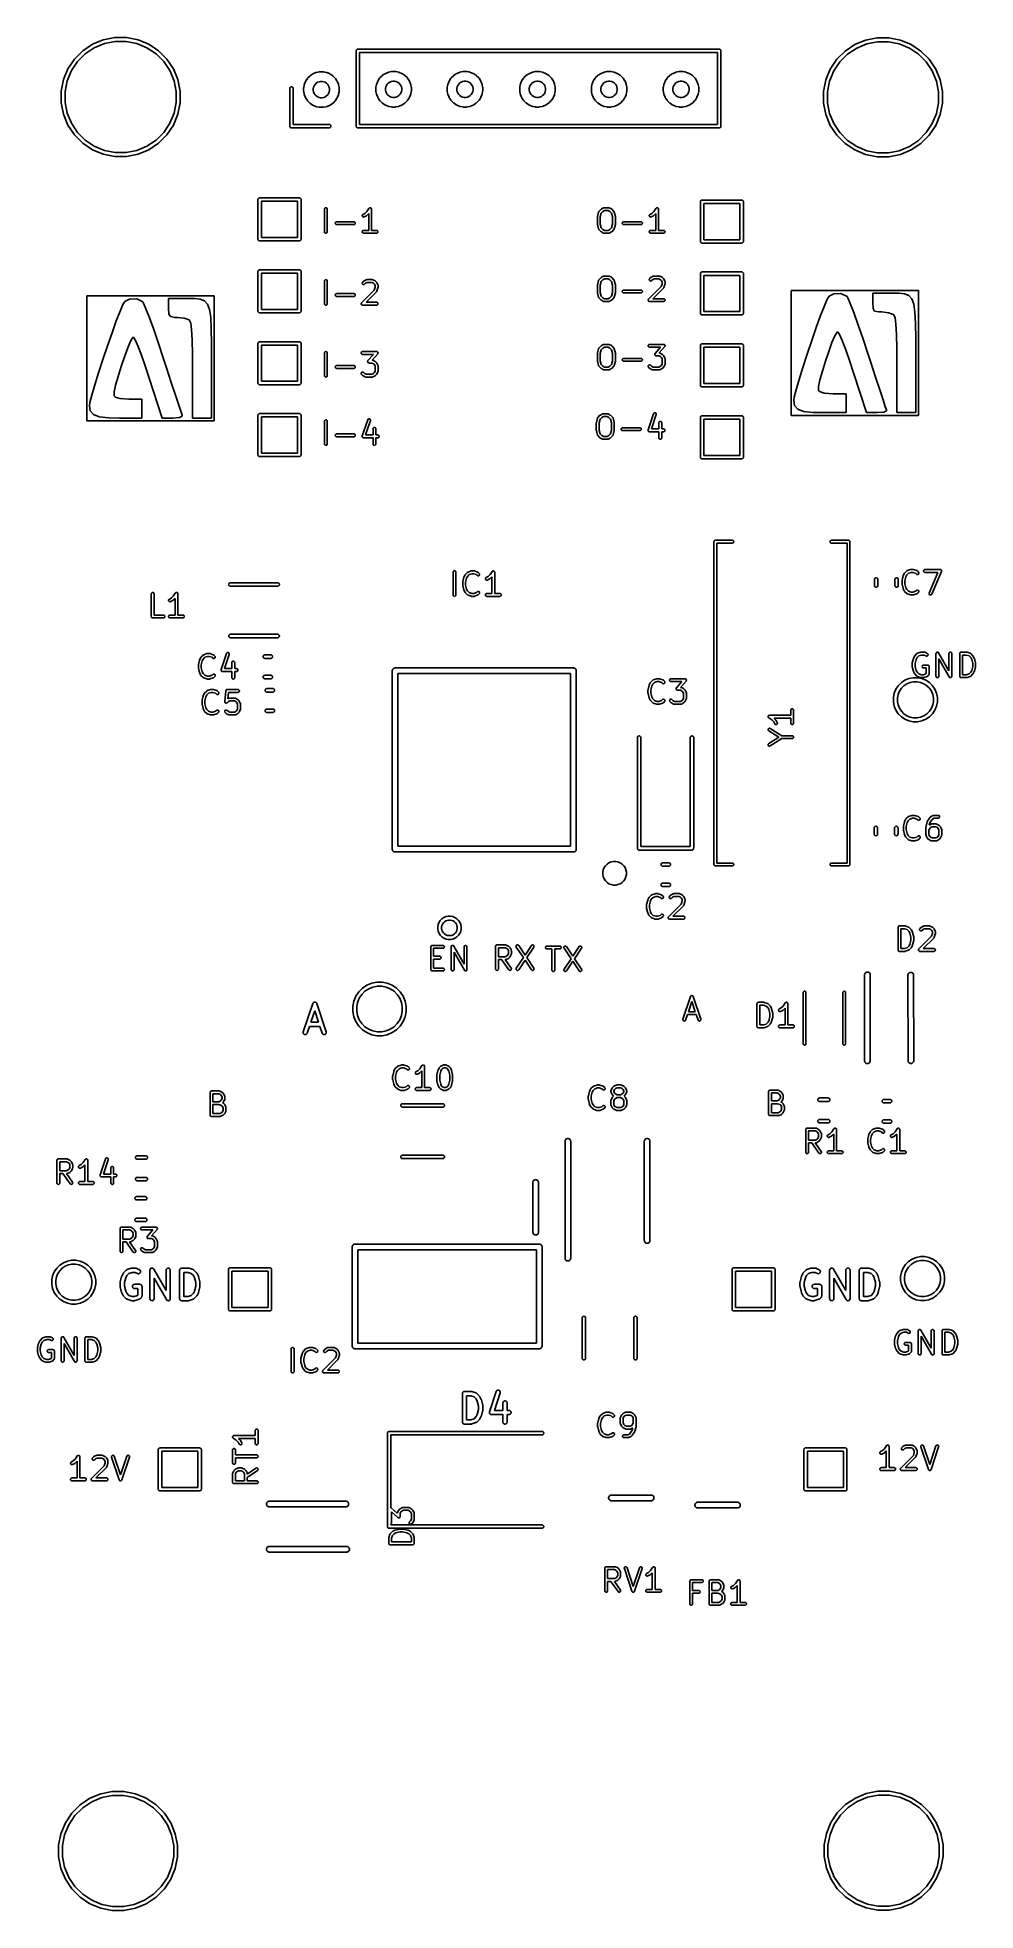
# Model space of a CAD drawing. Extents: x 128.9 to 162, y -124.8 to -58.6.
import ezdxf

# ---------------------------------------------------------------- set-up
doc = ezdxf.new("R2010")
doc.units = 0
doc.layers.add('BLACK', color=7, linetype='CONTINUOUS')

msp = doc.modelspace()

# ---------------------------------------------------------------- linework, layer by layer
at = {"layer": 'BLACK', "linetype": 'CONTINUOUS'}
for p, q in [((130.834, -58.8874), (131.217, -58.7289)), ((131.258, -58.8629), (130.9, -59.0109)), ((131.217, -58.7289), (131.623, -58.6482)), ((131.637, -58.7875), (131.258, -58.8629)), ((131.623, -58.6482), (132.037, -58.6482)), ((132.023, -58.7875), (131.637, -58.7875)), ((132.402, -58.8629), (132.023, -58.7875)), ((132.037, -58.6482), (132.443, -58.7289)), ((132.76, -59.0109), (132.402, -58.8629)), ((132.443, -58.7289), (132.826, -58.8874)), ((157.754, -58.8974), (158.137, -58.7389)), ((158.178, -58.8729), (157.82, -59.0209)), ((158.137, -58.7389), (158.543, -58.6582)), ((158.557, -58.7975), (158.178, -58.8729)), ((158.543, -58.6582), (158.957, -58.6582)), ((158.943, -58.7975), (158.557, -58.7975)), ((159.322, -58.8729), (158.943, -58.7975)), ((158.957, -58.6582), (159.363, -58.7389)), ((159.68, -59.0209), (159.322, -58.8729)), ((159.363, -58.7389), (159.746, -58.8974)), ((129.967, -59.7544), (130.197, -59.4102)), ((130.306, -59.499), (130.091, -59.8204)), ((130.197, -59.4102), (130.49, -59.1174)), ((130.579, -59.2256), (130.306, -59.499)), ((130.49, -59.1174), (130.834, -58.8874)), ((130.9, -59.0109), (130.579, -59.2256)), ((133.081, -59.2256), (132.76, -59.0109)), ((132.826, -58.8874), (133.17, -59.1174)), ((133.354, -59.499), (133.081, -59.2256)), ((133.17, -59.1174), (133.463, -59.4102)), ((133.569, -59.8204), (133.354, -59.499)), ((133.463, -59.4102), (133.693, -59.7544)), ((140.148, -59.122), (140.149, -59.1102)), ((140.148, -59.125), (140.148, -59.122)), ((140.148, -61.7791), (140.148, -59.125)), ((140.149, -59.1102), (140.152, -59.0989)), ((140.152, -59.0989), (140.158, -59.0885)), ((140.158, -59.0885), (140.165, -59.0794)), ((140.165, -59.0794), (140.175, -59.0719)), ((140.175, -59.0719), (140.185, -59.0663)), ((140.185, -59.0663), (140.196, -59.0629)), ((140.196, -59.0629), (140.205, -59.062)), ((140.205, -59.062), (140.208, -59.0617)), ((140.205, -59.062), (140.205, -59.062)), ((140.208, -59.0617), (140.211, -59.062)), ((140.211, -59.062), (152.965, -59.062)), ((140.268, -59.182), (140.268, -61.722)), ((152.908, -59.182), (140.268, -59.182)), ((152.908, -61.722), (152.908, -59.182)), ((152.965, -59.062), (152.968, -59.0617)), ((152.968, -59.0617), (152.971, -59.062)), ((152.971, -59.062), (152.98, -59.0629)), ((152.98, -59.0629), (152.991, -59.0663)), ((152.991, -59.0663), (153.001, -59.0719)), ((153.001, -59.0719), (153.011, -59.0794)), ((153.011, -59.0794), (153.018, -59.0885)), ((153.018, -59.0885), (153.024, -59.0989)), ((153.024, -59.0989), (153.027, -59.1102)), ((153.027, -59.1102), (153.028, -59.122)), ((153.028, -59.122), (153.028, -59.1249)), ((153.028, -59.1249), (153.028, -61.7791)), ((156.887, -59.7644), (157.117, -59.4202)), ((157.226, -59.509), (157.011, -59.8304)), ((157.117, -59.4202), (157.41, -59.1274)), ((157.499, -59.2356), (157.226, -59.509)), ((157.41, -59.1274), (157.754, -58.8974)), ((157.82, -59.0209), (157.499, -59.2356)), ((160.001, -59.2356), (159.68, -59.0209)), ((159.746, -58.8974), (160.09, -59.1274)), ((160.274, -59.509), (160.001, -59.2356)), ((160.09, -59.1274), (160.383, -59.4202)), ((160.489, -59.8304), (160.274, -59.509)), ((160.383, -59.4202), (160.613, -59.7644)), ((129.728, -60.543), (129.809, -60.1369)), ((129.809, -60.1369), (129.967, -59.7544)), ((129.943, -60.1776), (129.867, -60.5567)), ((130.091, -59.8204), (129.943, -60.1776)), ((133.717, -60.1776), (133.569, -59.8204)), ((133.693, -59.7544), (133.851, -60.1369)), ((133.793, -60.5567), (133.717, -60.1776)), ((133.851, -60.1369), (133.932, -60.543)), ((138.321, -60.2915), (138.358, -60.2048)), ((138.358, -60.2048), (138.359, -60.2005)), ((138.359, -60.2005), (138.361, -60.1958)), ((138.361, -60.1958), (138.362, -60.1954)), ((138.362, -60.1954), (138.364, -60.1914)), ((138.364, -60.1914), (138.366, -60.1874)), ((138.366, -60.1871), (138.369, -60.1824)), ((138.366, -60.1874), (138.366, -60.1871)), ((138.369, -60.1824), (138.371, -60.1789)), ((138.371, -60.1789), (138.423, -60.1006)), ((138.423, -60.1006), (138.426, -60.0959)), ((138.426, -60.0959), (138.432, -60.0887)), ((138.432, -60.0887), (138.438, -60.0814)), ((138.438, -60.0814), (138.442, -60.0779)), ((138.442, -60.0779), (138.509, -60.0112)), ((138.509, -60.0112), (138.512, -60.0076)), ((138.512, -60.0076), (138.516, -60.0043)), ((138.516, -60.0041), (138.52, -60.0011)), ((138.516, -60.0043), (138.516, -60.0041)), ((138.52, -60.0011), (138.523, -59.9982)), ((138.523, -59.998), (138.527, -59.9948)), ((138.523, -59.9982), (138.523, -59.998)), ((138.527, -59.9948), (138.532, -59.9926)), ((138.532, -59.9926), (138.609, -59.9404)), ((138.609, -59.9404), (138.613, -59.9373)), ((138.613, -59.9373), (138.622, -59.9328)), ((138.622, -59.9328), (138.63, -59.928)), ((138.63, -59.928), (138.635, -59.9266)), ((138.635, -59.9266), (138.722, -59.8905)), ((138.722, -59.8905), (138.727, -59.8881)), ((138.727, -59.8881), (138.736, -59.8853)), ((138.736, -59.8853), (138.745, -59.8825)), ((138.745, -59.8825), (138.75, -59.882)), ((138.75, -59.882), (138.843, -59.8637)), ((138.891, -60.2001), (138.835, -60.2112)), ((138.843, -59.8637), (138.847, -59.8622)), ((138.847, -59.8622), (138.852, -59.8618)), ((138.852, -59.8618), (138.857, -59.8613)), ((138.852, -59.8618), (138.852, -59.8618)), ((138.857, -59.8613), (138.862, -59.8608)), ((138.862, -59.8608), (138.867, -59.8603)), ((138.862, -59.8608), (138.862, -59.8608)), ((138.867, -59.8603), (138.872, -59.8608)), ((138.872, -59.8608), (138.966, -59.8608)), ((138.947, -60.2001), (138.891, -60.2001)), ((139.003, -60.2112), (138.947, -60.2001)), ((138.966, -59.8608), (138.971, -59.8603)), ((138.971, -59.8603), (138.976, -59.8608)), ((138.976, -59.8608), (138.976, -59.8608)), ((138.976, -59.8608), (138.981, -59.8613)), ((138.981, -59.8613), (138.986, -59.8618)), ((138.986, -59.8618), (138.986, -59.8618)), ((138.986, -59.8618), (138.991, -59.8622)), ((138.991, -59.8622), (138.995, -59.8637)), ((138.995, -59.8637), (139.088, -59.882)), ((139.088, -59.882), (139.093, -59.8825)), ((139.093, -59.8825), (139.102, -59.8852)), ((139.102, -59.8852), (139.111, -59.8881)), ((139.111, -59.8881), (139.116, -59.8905)), ((139.116, -59.8905), (139.203, -59.9266)), ((139.203, -59.9266), (139.208, -59.928)), ((139.208, -59.928), (139.216, -59.9326)), ((139.216, -59.9326), (139.225, -59.9373)), ((139.225, -59.9373), (139.229, -59.9404)), ((139.229, -59.9404), (139.306, -59.9926)), ((139.306, -59.9926), (139.311, -59.9948)), ((139.311, -59.9948), (139.315, -59.998)), ((139.315, -59.998), (139.315, -59.9982)), ((139.315, -59.9982), (139.318, -60.0012)), ((139.318, -60.0012), (139.322, -60.0041)), ((139.322, -60.0041), (139.322, -60.0043)), ((139.322, -60.0043), (139.326, -60.0076)), ((139.326, -60.0076), (139.329, -60.0112)), ((139.329, -60.0112), (139.396, -60.0779)), ((139.396, -60.0779), (139.4, -60.0814)), ((139.4, -60.0814), (139.406, -60.0886)), ((139.406, -60.0886), (139.412, -60.0959)), ((139.412, -60.0959), (139.415, -60.1006)), ((139.415, -60.1006), (139.467, -60.1789)), ((139.467, -60.1789), (139.469, -60.1824)), ((139.469, -60.1824), (139.472, -60.1871)), ((139.472, -60.1871), (139.472, -60.1874)), ((139.472, -60.1874), (139.474, -60.1914)), ((139.474, -60.1914), (139.476, -60.1954)), ((139.476, -60.1954), (139.477, -60.1958)), ((139.477, -60.1958), (139.479, -60.2005)), ((139.479, -60.2005), (139.48, -60.2048)), ((139.48, -60.2048), (139.517, -60.2915)), ((140.871, -60.2815), (140.908, -60.1948)), ((140.908, -60.1948), (140.909, -60.1905)), ((140.909, -60.1905), (140.911, -60.1858)), ((140.911, -60.1858), (140.912, -60.1854)), ((140.912, -60.1854), (140.914, -60.1814)), ((140.914, -60.1814), (140.916, -60.1774)), ((140.916, -60.1771), (140.919, -60.1724)), ((140.916, -60.1774), (140.916, -60.1771)), ((140.919, -60.1724), (140.921, -60.1689)), ((140.921, -60.1689), (140.973, -60.0906)), ((140.973, -60.0906), (140.976, -60.0859)), ((140.976, -60.0859), (140.982, -60.0787)), ((140.982, -60.0787), (140.988, -60.0714)), ((140.988, -60.0714), (140.992, -60.0679)), ((140.992, -60.0679), (141.059, -60.0012)), ((141.059, -60.0012), (141.062, -59.9976)), ((141.062, -59.9976), (141.066, -59.9943)), ((141.066, -59.9941), (141.07, -59.9911)), ((141.066, -59.9943), (141.066, -59.9941)), ((141.07, -59.9911), (141.073, -59.9882)), ((141.073, -59.988), (141.077, -59.9848)), ((141.073, -59.9882), (141.073, -59.988)), ((141.077, -59.9848), (141.082, -59.9826)), ((141.082, -59.9826), (141.159, -59.9304)), ((141.159, -59.9304), (141.163, -59.9273)), ((141.163, -59.9273), (141.172, -59.9227)), ((141.172, -59.9227), (141.18, -59.918)), ((141.18, -59.918), (141.185, -59.9166)), ((141.185, -59.9166), (141.272, -59.8805)), ((141.272, -59.8805), (141.277, -59.8781)), ((141.277, -59.8781), (141.286, -59.8753)), ((141.286, -59.8753), (141.295, -59.8725)), ((141.295, -59.8725), (141.3, -59.872)), ((141.3, -59.872), (141.393, -59.8537)), ((141.385, -60.2012), (141.332, -60.2229)), ((141.441, -60.1901), (141.385, -60.2012)), ((141.393, -59.8537), (141.397, -59.8522)), ((141.397, -59.8522), (141.402, -59.8518)), ((141.402, -59.8518), (141.407, -59.8513)), ((141.402, -59.8518), (141.402, -59.8518)), ((141.407, -59.8513), (141.412, -59.8508)), ((141.412, -59.8508), (141.417, -59.8503)), ((141.412, -59.8508), (141.412, -59.8508)), ((141.417, -59.8503), (141.422, -59.8508)), ((141.422, -59.8508), (141.516, -59.8508)), ((141.497, -60.1901), (141.441, -60.1901)), ((141.553, -60.2012), (141.497, -60.1901)), ((141.516, -59.8508), (141.521, -59.8503)), ((141.521, -59.8503), (141.526, -59.8508)), ((141.526, -59.8508), (141.526, -59.8508)), ((141.526, -59.8508), (141.531, -59.8513)), ((141.531, -59.8513), (141.536, -59.8518)), ((141.536, -59.8518), (141.536, -59.8518)), ((141.536, -59.8518), (141.541, -59.8522)), ((141.541, -59.8522), (141.545, -59.8537)), ((141.545, -59.8537), (141.638, -59.872)), ((141.606, -60.2229), (141.553, -60.2012)), ((141.638, -59.872), (141.643, -59.8725)), ((141.643, -59.8725), (141.652, -59.8752)), ((141.652, -59.8752), (141.661, -59.8781)), ((141.661, -59.8781), (141.666, -59.8805)), ((141.666, -59.8805), (141.753, -59.9166)), ((141.753, -59.9166), (141.758, -59.918)), ((141.758, -59.918), (141.766, -59.9226)), ((141.766, -59.9226), (141.775, -59.9273)), ((141.775, -59.9273), (141.779, -59.9304)), ((141.779, -59.9304), (141.856, -59.9826)), ((141.856, -59.9826), (141.861, -59.9848)), ((141.861, -59.9848), (141.865, -59.988)), ((141.865, -59.988), (141.865, -59.9882)), ((141.865, -59.9882), (141.868, -59.9912)), ((141.868, -59.9912), (141.872, -59.9941)), ((141.872, -59.9941), (141.872, -59.9943)), ((141.872, -59.9943), (141.876, -59.9976)), ((141.876, -59.9976), (141.879, -60.0012)), ((141.879, -60.0012), (141.946, -60.0679)), ((141.946, -60.0679), (141.95, -60.0714)), ((141.95, -60.0714), (141.956, -60.0786)), ((141.956, -60.0786), (141.962, -60.0859)), ((141.962, -60.0859), (141.965, -60.0906)), ((141.965, -60.0906), (142.017, -60.1689)), ((142.017, -60.1689), (142.019, -60.1724)), ((142.019, -60.1724), (142.022, -60.1771)), ((142.022, -60.1771), (142.022, -60.1774)), ((142.022, -60.1774), (142.024, -60.1814)), ((142.024, -60.1814), (142.026, -60.1854)), ((142.026, -60.1854), (142.027, -60.1858)), ((142.027, -60.1858), (142.029, -60.1905)), ((142.029, -60.1905), (142.03, -60.1948)), ((142.03, -60.1948), (142.067, -60.2815)), ((143.391, -60.2815), (143.428, -60.1948)), ((143.428, -60.1948), (143.429, -60.1905)), ((143.429, -60.1905), (143.431, -60.1858)), ((143.431, -60.1858), (143.432, -60.1854)), ((143.432, -60.1854), (143.434, -60.1814)), ((143.434, -60.1814), (143.436, -60.1774)), ((143.436, -60.1771), (143.439, -60.1724)), ((143.436, -60.1774), (143.436, -60.1771)), ((143.439, -60.1724), (143.441, -60.1689)), ((143.441, -60.1689), (143.493, -60.0906)), ((143.493, -60.0906), (143.496, -60.0859)), ((143.496, -60.0859), (143.502, -60.0787)), ((143.502, -60.0787), (143.508, -60.0714)), ((143.508, -60.0714), (143.512, -60.0679)), ((143.512, -60.0679), (143.579, -60.0012)), ((143.579, -60.0012), (143.582, -59.9976)), ((143.582, -59.9976), (143.586, -59.9943)), ((143.586, -59.9941), (143.59, -59.9911)), ((143.586, -59.9943), (143.586, -59.9941)), ((143.59, -59.9911), (143.593, -59.9882)), ((143.593, -59.988), (143.597, -59.9848)), ((143.593, -59.9882), (143.593, -59.988)), ((143.597, -59.9848), (143.602, -59.9826)), ((143.602, -59.9826), (143.679, -59.9304)), ((143.679, -59.9304), (143.683, -59.9273)), ((143.683, -59.9273), (143.692, -59.9227)), ((143.692, -59.9227), (143.7, -59.918)), ((143.7, -59.918), (143.705, -59.9166)), ((143.705, -59.9166), (143.792, -59.8805)), ((143.792, -59.8805), (143.797, -59.8781)), ((143.797, -59.8781), (143.806, -59.8753)), ((143.806, -59.8753), (143.815, -59.8725)), ((143.815, -59.8725), (143.82, -59.872)), ((143.82, -59.872), (143.913, -59.8537)), ((143.905, -60.2012), (143.852, -60.2229)), ((143.961, -60.1901), (143.905, -60.2012)), ((143.913, -59.8537), (143.917, -59.8522)), ((143.917, -59.8522), (143.922, -59.8518)), ((143.922, -59.8518), (143.927, -59.8513)), ((143.922, -59.8518), (143.922, -59.8518)), ((143.927, -59.8513), (143.932, -59.8508)), ((143.932, -59.8508), (143.937, -59.8503)), ((143.932, -59.8508), (143.932, -59.8508)), ((143.937, -59.8503), (143.942, -59.8508)), ((143.942, -59.8508), (144.036, -59.8508)), ((144.017, -60.1901), (143.961, -60.1901)), ((144.073, -60.2012), (144.017, -60.1901)), ((144.036, -59.8508), (144.041, -59.8503)), ((144.041, -59.8503), (144.046, -59.8508)), ((144.046, -59.8508), (144.046, -59.8508)), ((144.046, -59.8508), (144.051, -59.8513)), ((144.051, -59.8513), (144.056, -59.8518)), ((144.056, -59.8518), (144.056, -59.8518)), ((144.056, -59.8518), (144.061, -59.8522)), ((144.061, -59.8522), (144.065, -59.8537)), ((144.065, -59.8537), (144.158, -59.872)), ((144.126, -60.2229), (144.073, -60.2012)), ((144.158, -59.872), (144.163, -59.8725)), ((144.163, -59.8725), (144.172, -59.8752)), ((144.172, -59.8752), (144.181, -59.8781)), ((144.181, -59.8781), (144.186, -59.8805)), ((144.186, -59.8805), (144.273, -59.9166)), ((144.273, -59.9166), (144.278, -59.918)), ((144.278, -59.918), (144.286, -59.9226)), ((144.286, -59.9226), (144.295, -59.9273)), ((144.295, -59.9273), (144.299, -59.9304)), ((144.299, -59.9304), (144.376, -59.9826)), ((144.376, -59.9826), (144.381, -59.9848)), ((144.381, -59.9848), (144.385, -59.988)), ((144.385, -59.988), (144.385, -59.9882)), ((144.385, -59.9882), (144.388, -59.9912)), ((144.388, -59.9912), (144.392, -59.9941)), ((144.392, -59.9941), (144.392, -59.9943)), ((144.392, -59.9943), (144.396, -59.9976)), ((144.396, -59.9976), (144.399, -60.0012)), ((144.399, -60.0012), (144.466, -60.0679)), ((144.466, -60.0679), (144.47, -60.0714)), ((144.47, -60.0714), (144.476, -60.0786)), ((144.476, -60.0786), (144.482, -60.0859)), ((144.482, -60.0859), (144.485, -60.0906)), ((144.485, -60.0906), (144.537, -60.1689)), ((144.537, -60.1689), (144.539, -60.1724)), ((144.539, -60.1724), (144.542, -60.1771)), ((144.542, -60.1771), (144.542, -60.1774)), ((144.542, -60.1774), (144.544, -60.1814)), ((144.544, -60.1814), (144.546, -60.1854)), ((144.546, -60.1854), (144.547, -60.1858)), ((144.547, -60.1858), (144.549, -60.1905)), ((144.549, -60.1905), (144.55, -60.1948)), ((144.55, -60.1948), (144.587, -60.2815)), ((145.951, -60.2815), (145.988, -60.1948)), ((145.988, -60.1948), (145.989, -60.1905)), ((145.989, -60.1905), (145.991, -60.1858)), ((145.991, -60.1858), (145.992, -60.1854)), ((145.992, -60.1854), (145.994, -60.1814)), ((145.994, -60.1814), (145.996, -60.1774)), ((145.996, -60.1771), (145.999, -60.1724)), ((145.996, -60.1774), (145.996, -60.1771)), ((145.999, -60.1724), (146.001, -60.1689)), ((146.001, -60.1689), (146.053, -60.0906)), ((146.053, -60.0906), (146.056, -60.0859)), ((146.056, -60.0859), (146.062, -60.0787)), ((146.062, -60.0787), (146.068, -60.0714)), ((146.068, -60.0714), (146.072, -60.0679)), ((146.072, -60.0679), (146.139, -60.0012)), ((146.139, -60.0012), (146.142, -59.9976)), ((146.142, -59.9976), (146.146, -59.9943)), ((146.146, -59.9941), (146.15, -59.9911)), ((146.146, -59.9943), (146.146, -59.9941)), ((146.15, -59.9911), (146.153, -59.9882)), ((146.153, -59.988), (146.157, -59.9848)), ((146.153, -59.9882), (146.153, -59.988)), ((146.157, -59.9848), (146.162, -59.9826)), ((146.162, -59.9826), (146.239, -59.9304)), ((146.239, -59.9304), (146.243, -59.9273)), ((146.243, -59.9273), (146.252, -59.9227)), ((146.252, -59.9227), (146.26, -59.918)), ((146.26, -59.918), (146.265, -59.9166)), ((146.265, -59.9166), (146.352, -59.8805)), ((146.352, -59.8805), (146.357, -59.8781)), ((146.357, -59.8781), (146.366, -59.8753)), ((146.366, -59.8753), (146.375, -59.8725)), ((146.375, -59.8725), (146.38, -59.872)), ((146.38, -59.872), (146.473, -59.8537)), ((146.465, -60.2012), (146.412, -60.2229)), ((146.521, -60.1901), (146.465, -60.2012)), ((146.473, -59.8537), (146.477, -59.8522)), ((146.477, -59.8522), (146.482, -59.8518)), ((146.482, -59.8518), (146.487, -59.8513)), ((146.482, -59.8518), (146.482, -59.8518)), ((146.487, -59.8513), (146.492, -59.8508)), ((146.492, -59.8508), (146.497, -59.8503)), ((146.492, -59.8508), (146.492, -59.8508)), ((146.497, -59.8503), (146.502, -59.8508)), ((146.502, -59.8508), (146.596, -59.8508)), ((146.577, -60.1901), (146.521, -60.1901)), ((146.633, -60.2012), (146.577, -60.1901)), ((146.596, -59.8508), (146.601, -59.8503)), ((146.601, -59.8503), (146.606, -59.8508)), ((146.606, -59.8508), (146.606, -59.8508)), ((146.606, -59.8508), (146.611, -59.8513)), ((146.611, -59.8513), (146.616, -59.8518)), ((146.616, -59.8518), (146.616, -59.8518)), ((146.616, -59.8518), (146.621, -59.8522)), ((146.621, -59.8522), (146.625, -59.8537)), ((146.625, -59.8537), (146.718, -59.872)), ((146.686, -60.2229), (146.633, -60.2012)), ((146.718, -59.872), (146.723, -59.8725)), ((146.723, -59.8725), (146.732, -59.8752)), ((146.732, -59.8752), (146.741, -59.8781)), ((146.741, -59.8781), (146.746, -59.8805)), ((146.746, -59.8805), (146.833, -59.9166)), ((146.833, -59.9166), (146.838, -59.918)), ((146.838, -59.918), (146.846, -59.9226)), ((146.846, -59.9226), (146.855, -59.9273)), ((146.855, -59.9273), (146.859, -59.9304)), ((146.859, -59.9304), (146.936, -59.9826)), ((146.936, -59.9826), (146.941, -59.9848)), ((146.941, -59.9848), (146.945, -59.988)), ((146.945, -59.988), (146.945, -59.9882)), ((146.945, -59.9882), (146.948, -59.9912)), ((146.948, -59.9912), (146.952, -59.9941)), ((146.952, -59.9941), (146.952, -59.9943)), ((146.952, -59.9943), (146.956, -59.9976)), ((146.956, -59.9976), (146.959, -60.0012)), ((146.959, -60.0012), (147.026, -60.0679)), ((147.026, -60.0679), (147.03, -60.0714)), ((147.03, -60.0714), (147.036, -60.0786)), ((147.036, -60.0786), (147.042, -60.0859)), ((147.042, -60.0859), (147.045, -60.0906)), ((147.045, -60.0906), (147.097, -60.1689)), ((147.097, -60.1689), (147.099, -60.1724)), ((147.099, -60.1724), (147.102, -60.1771)), ((147.102, -60.1771), (147.102, -60.1774)), ((147.102, -60.1774), (147.104, -60.1814)), ((147.104, -60.1814), (147.106, -60.1854)), ((147.106, -60.1854), (147.107, -60.1858)), ((147.107, -60.1858), (147.109, -60.1905)), ((147.109, -60.1905), (147.11, -60.1948)), ((147.11, -60.1948), (147.147, -60.2815)), ((148.481, -60.2815), (148.518, -60.1948)), ((148.518, -60.1948), (148.519, -60.1905)), ((148.519, -60.1905), (148.521, -60.1858)), ((148.521, -60.1858), (148.522, -60.1854)), ((148.522, -60.1854), (148.524, -60.1814)), ((148.524, -60.1814), (148.526, -60.1774)), ((148.526, -60.1771), (148.529, -60.1724)), ((148.526, -60.1774), (148.526, -60.1771)), ((148.529, -60.1724), (148.531, -60.1689)), ((148.531, -60.1689), (148.583, -60.0906)), ((148.583, -60.0906), (148.586, -60.0859)), ((148.586, -60.0859), (148.592, -60.0787)), ((148.592, -60.0787), (148.598, -60.0714)), ((148.598, -60.0714), (148.602, -60.0679)), ((148.602, -60.0679), (148.669, -60.0012)), ((148.669, -60.0012), (148.672, -59.9976)), ((148.672, -59.9976), (148.676, -59.9943)), ((148.676, -59.9941), (148.68, -59.9911)), ((148.676, -59.9943), (148.676, -59.9941)), ((148.68, -59.9911), (148.683, -59.9882)), ((148.683, -59.988), (148.687, -59.9848)), ((148.683, -59.9882), (148.683, -59.988)), ((148.687, -59.9848), (148.692, -59.9826)), ((148.692, -59.9826), (148.769, -59.9304)), ((148.769, -59.9304), (148.773, -59.9273)), ((148.773, -59.9273), (148.782, -59.9227)), ((148.782, -59.9227), (148.79, -59.918)), ((148.79, -59.918), (148.795, -59.9166)), ((148.795, -59.9166), (148.882, -59.8805)), ((148.882, -59.8805), (148.887, -59.8781)), ((148.887, -59.8781), (148.896, -59.8753)), ((148.896, -59.8753), (148.905, -59.8725)), ((148.905, -59.8725), (148.91, -59.872)), ((148.91, -59.872), (149.003, -59.8537)), ((148.995, -60.2012), (148.942, -60.2229)), ((149.051, -60.1901), (148.995, -60.2012)), ((149.003, -59.8537), (149.007, -59.8522)), ((149.007, -59.8522), (149.012, -59.8518)), ((149.012, -59.8518), (149.017, -59.8513)), ((149.012, -59.8518), (149.012, -59.8518)), ((149.017, -59.8513), (149.022, -59.8508)), ((149.022, -59.8508), (149.027, -59.8503)), ((149.022, -59.8508), (149.022, -59.8508)), ((149.027, -59.8503), (149.032, -59.8508)), ((149.032, -59.8508), (149.126, -59.8508)), ((149.107, -60.1901), (149.051, -60.1901)), ((149.163, -60.2012), (149.107, -60.1901)), ((149.126, -59.8508), (149.131, -59.8503)), ((149.131, -59.8503), (149.136, -59.8508)), ((149.136, -59.8508), (149.136, -59.8508)), ((149.136, -59.8508), (149.141, -59.8513)), ((149.141, -59.8513), (149.146, -59.8518)), ((149.146, -59.8518), (149.146, -59.8518)), ((149.146, -59.8518), (149.151, -59.8522)), ((149.151, -59.8522), (149.155, -59.8537)), ((149.155, -59.8537), (149.248, -59.872)), ((149.216, -60.2229), (149.163, -60.2012)), ((149.248, -59.872), (149.253, -59.8725)), ((149.253, -59.8725), (149.262, -59.8752)), ((149.262, -59.8752), (149.271, -59.8781)), ((149.271, -59.8781), (149.276, -59.8805)), ((149.276, -59.8805), (149.363, -59.9166)), ((149.363, -59.9166), (149.368, -59.918)), ((149.368, -59.918), (149.376, -59.9226)), ((149.376, -59.9226), (149.385, -59.9273)), ((149.385, -59.9273), (149.389, -59.9304)), ((149.389, -59.9304), (149.466, -59.9826)), ((149.466, -59.9826), (149.471, -59.9848)), ((149.471, -59.9848), (149.475, -59.988)), ((149.475, -59.988), (149.475, -59.9882)), ((149.475, -59.9882), (149.478, -59.9912)), ((149.478, -59.9912), (149.482, -59.9941)), ((149.482, -59.9941), (149.482, -59.9943)), ((149.482, -59.9943), (149.486, -59.9976)), ((149.486, -59.9976), (149.489, -60.0012)), ((149.489, -60.0012), (149.556, -60.0679)), ((149.556, -60.0679), (149.56, -60.0714)), ((149.56, -60.0714), (149.566, -60.0786)), ((149.566, -60.0786), (149.572, -60.0859)), ((149.572, -60.0859), (149.575, -60.0906)), ((149.575, -60.0906), (149.627, -60.1689)), ((149.627, -60.1689), (149.629, -60.1724)), ((149.629, -60.1724), (149.632, -60.1771)), ((149.632, -60.1771), (149.632, -60.1774)), ((149.632, -60.1774), (149.634, -60.1814)), ((149.634, -60.1814), (149.636, -60.1854)), ((149.636, -60.1854), (149.637, -60.1858)), ((149.637, -60.1858), (149.639, -60.1905)), ((149.639, -60.1905), (149.64, -60.1948)), ((149.64, -60.1948), (149.677, -60.2815)), ((151.021, -60.2815), (151.058, -60.1948)), ((151.058, -60.1948), (151.059, -60.1905)), ((151.059, -60.1905), (151.061, -60.1858)), ((151.061, -60.1858), (151.062, -60.1854)), ((151.062, -60.1854), (151.064, -60.1814)), ((151.064, -60.1814), (151.066, -60.1774)), ((151.066, -60.1771), (151.069, -60.1724)), ((151.066, -60.1774), (151.066, -60.1771)), ((151.069, -60.1724), (151.071, -60.1689)), ((151.071, -60.1689), (151.123, -60.0906)), ((151.123, -60.0906), (151.126, -60.0859)), ((151.126, -60.0859), (151.132, -60.0787)), ((151.132, -60.0787), (151.138, -60.0714)), ((151.138, -60.0714), (151.142, -60.0679)), ((151.142, -60.0679), (151.209, -60.0012)), ((151.209, -60.0012), (151.212, -59.9976)), ((151.212, -59.9976), (151.216, -59.9943)), ((151.216, -59.9941), (151.22, -59.9911)), ((151.216, -59.9943), (151.216, -59.9941)), ((151.22, -59.9911), (151.223, -59.9882)), ((151.223, -59.988), (151.227, -59.9848)), ((151.223, -59.9882), (151.223, -59.988)), ((151.227, -59.9848), (151.232, -59.9826)), ((151.232, -59.9826), (151.309, -59.9304)), ((151.309, -59.9304), (151.313, -59.9273)), ((151.313, -59.9273), (151.322, -59.9227)), ((151.322, -59.9227), (151.33, -59.918)), ((151.33, -59.918), (151.335, -59.9166)), ((151.335, -59.9166), (151.422, -59.8805)), ((151.422, -59.8805), (151.427, -59.8781)), ((151.427, -59.8781), (151.436, -59.8753)), ((151.436, -59.8753), (151.445, -59.8725)), ((151.445, -59.8725), (151.45, -59.872)), ((151.45, -59.872), (151.543, -59.8537)), ((151.535, -60.2012), (151.482, -60.2229)), ((151.591, -60.1901), (151.535, -60.2012)), ((151.543, -59.8537), (151.547, -59.8522)), ((151.547, -59.8522), (151.552, -59.8518)), ((151.552, -59.8518), (151.557, -59.8513)), ((151.552, -59.8518), (151.552, -59.8518)), ((151.557, -59.8513), (151.562, -59.8508)), ((151.562, -59.8508), (151.567, -59.8503)), ((151.562, -59.8508), (151.562, -59.8508)), ((151.567, -59.8503), (151.572, -59.8508)), ((151.572, -59.8508), (151.666, -59.8508)), ((151.647, -60.1901), (151.591, -60.1901)), ((151.703, -60.2012), (151.647, -60.1901)), ((151.666, -59.8508), (151.671, -59.8503)), ((151.671, -59.8503), (151.676, -59.8508)), ((151.676, -59.8508), (151.676, -59.8508)), ((151.676, -59.8508), (151.681, -59.8513)), ((151.681, -59.8513), (151.686, -59.8518)), ((151.686, -59.8518), (151.686, -59.8518)), ((151.686, -59.8518), (151.691, -59.8522)), ((151.691, -59.8522), (151.695, -59.8537)), ((151.695, -59.8537), (151.788, -59.872)), ((151.756, -60.2229), (151.703, -60.2012)), ((151.788, -59.872), (151.793, -59.8725)), ((151.793, -59.8725), (151.802, -59.8752)), ((151.802, -59.8752), (151.811, -59.8781)), ((151.811, -59.8781), (151.816, -59.8805)), ((151.816, -59.8805), (151.903, -59.9166)), ((151.903, -59.9166), (151.908, -59.918)), ((151.908, -59.918), (151.916, -59.9226)), ((151.916, -59.9226), (151.925, -59.9273)), ((151.925, -59.9273), (151.929, -59.9304)), ((151.929, -59.9304), (152.006, -59.9826)), ((152.006, -59.9826), (152.011, -59.9848)), ((152.011, -59.9848), (152.015, -59.988)), ((152.015, -59.988), (152.015, -59.9882)), ((152.015, -59.9882), (152.018, -59.9912)), ((152.018, -59.9912), (152.022, -59.9941)), ((152.022, -59.9941), (152.022, -59.9943)), ((152.022, -59.9943), (152.026, -59.9976)), ((152.026, -59.9976), (152.029, -60.0012)), ((152.029, -60.0012), (152.096, -60.0679)), ((152.096, -60.0679), (152.1, -60.0714)), ((152.1, -60.0714), (152.106, -60.0786)), ((152.106, -60.0786), (152.112, -60.0859)), ((152.112, -60.0859), (152.115, -60.0906)), ((152.115, -60.0906), (152.167, -60.1689)), ((152.167, -60.1689), (152.169, -60.1724)), ((152.169, -60.1724), (152.172, -60.1771)), ((152.172, -60.1771), (152.172, -60.1774)), ((152.172, -60.1774), (152.174, -60.1814)), ((152.174, -60.1814), (152.176, -60.1854)), ((152.176, -60.1854), (152.177, -60.1858)), ((152.177, -60.1858), (152.179, -60.1905)), ((152.179, -60.1905), (152.18, -60.1948)), ((152.18, -60.1948), (152.217, -60.2815)), ((156.648, -60.553), (156.729, -60.1469)), ((156.729, -60.1469), (156.887, -59.7644)), ((156.863, -60.1876), (156.787, -60.5667)), ((157.011, -59.8304), (156.863, -60.1876)), ((160.637, -60.1876), (160.489, -59.8304)), ((160.613, -59.7644), (160.771, -60.1469)), ((160.713, -60.5667), (160.637, -60.1876)), ((160.771, -60.1469), (160.852, -60.553)), ((129.728, -60.957), (129.728, -60.543)), ((129.867, -60.5567), (129.867, -60.9433)), ((133.793, -60.9433), (133.793, -60.5567)), ((133.932, -60.543), (133.932, -60.957)), ((137.802, -60.4491), (137.803, -60.4402)), ((137.802, -61.7791), (137.802, -60.4491)), ((137.803, -60.4402), (137.806, -60.4289)), ((137.806, -60.4289), (137.812, -60.4185)), ((137.812, -60.4185), (137.819, -60.4094)), ((137.819, -60.4094), (137.829, -60.4019)), ((137.829, -60.4019), (137.839, -60.3963)), ((137.839, -60.3963), (137.85, -60.3929)), ((137.85, -60.3929), (137.862, -60.3917)), ((137.862, -60.3917), (137.874, -60.3929)), ((137.874, -60.3929), (137.885, -60.3963)), ((137.885, -60.3963), (137.895, -60.4019)), ((137.895, -60.4019), (137.905, -60.4094)), ((137.905, -60.4094), (137.912, -60.4185)), ((137.912, -60.4185), (137.918, -60.4289)), ((137.918, -60.4289), (137.921, -60.4402)), ((137.921, -60.4402), (137.922, -60.4491)), ((137.922, -60.4491), (137.922, -61.722)), ((138.292, -60.4265), (138.293, -60.4219)), ((138.292, -60.4314), (138.292, -60.4265)), ((138.292, -60.4315), (138.292, -60.4314)), ((138.292, -60.4366), (138.292, -60.4315)), ((138.292, -60.4413), (138.292, -60.4366)), ((138.292, -60.5351), (138.292, -60.4413)), ((138.292, -60.5398), (138.292, -60.5351)), ((138.292, -60.5449), (138.292, -60.5398)), ((138.292, -60.545), (138.292, -60.5449)), ((138.292, -60.55), (138.292, -60.545)), ((138.293, -60.5545), (138.292, -60.55)), ((138.293, -60.4167), (138.295, -60.4121)), ((138.293, -60.4217), (138.293, -60.4167)), ((138.293, -60.4219), (138.293, -60.4217)), ((138.293, -60.5547), (138.293, -60.5545)), ((138.293, -60.5597), (138.293, -60.5547)), ((138.295, -60.5643), (138.293, -60.5597)), ((138.295, -60.4121), (138.313, -60.3196)), ((138.313, -60.6568), (138.295, -60.5643)), ((138.313, -60.3145), (138.316, -60.3054)), ((138.313, -60.3196), (138.313, -60.3145)), ((138.313, -60.6619), (138.313, -60.6568)), ((138.316, -60.671), (138.313, -60.6619)), ((138.316, -60.3054), (138.319, -60.2961)), ((138.319, -60.6803), (138.316, -60.671)), ((138.319, -60.2961), (138.321, -60.2915)), ((138.321, -60.6849), (138.319, -60.6803)), ((138.358, -60.7716), (138.321, -60.6849)), ((138.359, -60.7759), (138.358, -60.7716)), ((138.361, -60.7806), (138.359, -60.7759)), ((138.362, -60.781), (138.361, -60.7806)), ((138.364, -60.785), (138.362, -60.781)), ((138.366, -60.789), (138.364, -60.785)), ((138.366, -60.7893), (138.366, -60.789)), ((138.369, -60.794), (138.366, -60.7893)), ((138.371, -60.7975), (138.369, -60.794)), ((138.423, -60.8758), (138.371, -60.7975)), ((138.642, -60.4041), (138.631, -60.4599)), ((138.631, -60.4599), (138.631, -60.5165)), ((138.631, -60.5165), (138.642, -60.5723)), ((138.664, -60.3519), (138.642, -60.4041)), ((138.642, -60.5723), (138.664, -60.6245)), ((138.696, -60.3047), (138.664, -60.3519)), ((138.664, -60.6245), (138.696, -60.6717)), ((138.736, -60.2642), (138.696, -60.3047)), ((138.696, -60.6717), (138.736, -60.7122)), ((138.782, -60.2329), (138.736, -60.2642)), ((138.736, -60.7122), (138.782, -60.7435)), ((138.835, -60.2112), (138.782, -60.2329)), ((138.782, -60.7435), (138.835, -60.7652)), ((138.835, -60.7652), (138.891, -60.7763)), ((138.891, -60.7763), (138.947, -60.7763)), ((138.947, -60.7763), (139.003, -60.7652)), ((139.056, -60.2329), (139.003, -60.2112)), ((139.003, -60.7652), (139.056, -60.7435)), ((139.102, -60.2642), (139.056, -60.2329)), ((139.056, -60.7435), (139.102, -60.7122)), ((139.142, -60.3047), (139.102, -60.2642)), ((139.102, -60.7122), (139.142, -60.6717)), ((139.174, -60.3519), (139.142, -60.3047)), ((139.142, -60.6717), (139.174, -60.6245)), ((139.196, -60.4041), (139.174, -60.3519)), ((139.174, -60.6245), (139.196, -60.5723)), ((139.207, -60.4599), (139.196, -60.4041)), ((139.196, -60.5723), (139.207, -60.5165)), ((139.207, -60.5165), (139.207, -60.4599)), ((139.467, -60.7975), (139.415, -60.8758)), ((139.469, -60.794), (139.467, -60.7975)), ((139.472, -60.7893), (139.469, -60.794)), ((139.474, -60.785), (139.472, -60.789)), ((139.472, -60.789), (139.472, -60.7893)), ((139.476, -60.781), (139.474, -60.785)), ((139.477, -60.7806), (139.476, -60.781)), ((139.479, -60.7759), (139.477, -60.7806)), ((139.48, -60.7716), (139.479, -60.7759)), ((139.517, -60.6849), (139.48, -60.7716)), ((139.517, -60.2915), (139.519, -60.2961)), ((139.519, -60.6803), (139.517, -60.6849)), ((139.519, -60.2961), (139.522, -60.3051)), ((139.522, -60.6713), (139.519, -60.6803)), ((139.522, -60.3051), (139.525, -60.3145)), ((139.525, -60.6619), (139.522, -60.6713)), ((139.525, -60.3145), (139.525, -60.3196)), ((139.525, -60.3196), (139.543, -60.4121)), ((139.543, -60.5643), (139.525, -60.6568)), ((139.525, -60.6568), (139.525, -60.6619)), ((139.543, -60.4121), (139.545, -60.4167)), ((139.545, -60.5597), (139.543, -60.5643)), ((139.545, -60.4167), (139.545, -60.4217)), ((139.545, -60.4217), (139.545, -60.4219)), ((139.545, -60.4219), (139.546, -60.4265)), ((139.546, -60.5499), (139.545, -60.5545)), ((139.545, -60.5545), (139.545, -60.5547)), ((139.545, -60.5547), (139.545, -60.5597)), ((139.546, -60.4265), (139.546, -60.4314)), ((139.546, -60.4314), (139.546, -60.4315)), ((139.546, -60.4315), (139.546, -60.4366)), ((139.546, -60.4366), (139.546, -60.4413)), ((139.546, -60.4413), (139.546, -60.5351)), ((139.546, -60.5351), (139.546, -60.5398)), ((139.546, -60.5398), (139.546, -60.5449)), ((139.546, -60.5449), (139.546, -60.545)), ((139.546, -60.545), (139.546, -60.5499)), ((140.842, -60.4165), (140.843, -60.4119)), ((140.842, -60.4214), (140.842, -60.4165)), ((140.842, -60.4215), (140.842, -60.4214)), ((140.842, -60.4266), (140.842, -60.4215)), ((140.842, -60.4313), (140.842, -60.4266)), ((140.842, -60.5251), (140.842, -60.4313)), ((140.842, -60.5298), (140.842, -60.5251)), ((140.842, -60.5349), (140.842, -60.5298)), ((140.842, -60.535), (140.842, -60.5349)), ((140.842, -60.54), (140.842, -60.535)), ((140.843, -60.5445), (140.842, -60.54)), ((140.843, -60.4067), (140.845, -60.4021)), ((140.843, -60.4117), (140.843, -60.4067)), ((140.843, -60.4119), (140.843, -60.4117)), ((140.843, -60.5447), (140.843, -60.5445)), ((140.843, -60.5497), (140.843, -60.5447)), ((140.845, -60.5543), (140.843, -60.5497)), ((140.845, -60.4021), (140.863, -60.3096)), ((140.863, -60.6468), (140.845, -60.5543)), ((140.863, -60.3045), (140.866, -60.2954)), ((140.863, -60.3096), (140.863, -60.3045)), ((140.863, -60.6519), (140.863, -60.6468)), ((140.866, -60.661), (140.863, -60.6519)), ((140.866, -60.2954), (140.869, -60.2861)), ((140.869, -60.6703), (140.866, -60.661)), ((140.869, -60.2861), (140.871, -60.2815)), ((140.871, -60.6749), (140.869, -60.6703)), ((140.908, -60.7616), (140.871, -60.6749)), ((140.909, -60.7659), (140.908, -60.7616)), ((140.911, -60.7706), (140.909, -60.7659)), ((140.912, -60.771), (140.911, -60.7706)), ((140.914, -60.775), (140.912, -60.771)), ((140.916, -60.779), (140.914, -60.775)), ((140.916, -60.7793), (140.916, -60.779)), ((140.919, -60.784), (140.916, -60.7793)), ((140.921, -60.7875), (140.919, -60.784)), ((140.973, -60.8658), (140.921, -60.7875)), ((140.976, -60.8705), (140.973, -60.8658)), ((140.982, -60.8777), (140.976, -60.8705)), ((141.192, -60.3941), (141.181, -60.4499)), ((141.181, -60.4499), (141.181, -60.5065)), ((141.181, -60.5065), (141.192, -60.5623)), ((141.214, -60.3419), (141.192, -60.3941)), ((141.192, -60.5623), (141.214, -60.6145)), ((141.246, -60.2947), (141.214, -60.3419)), ((141.214, -60.6145), (141.246, -60.6617)), ((141.286, -60.2542), (141.246, -60.2947)), ((141.246, -60.6617), (141.286, -60.7022)), ((141.332, -60.2229), (141.286, -60.2542)), ((141.286, -60.7022), (141.332, -60.7335)), ((141.332, -60.7335), (141.385, -60.7552)), ((141.385, -60.7552), (141.441, -60.7663)), ((141.441, -60.7663), (141.497, -60.7663)), ((141.497, -60.7663), (141.553, -60.7552)), ((141.553, -60.7552), (141.606, -60.7335)), ((141.652, -60.2542), (141.606, -60.2229)), ((141.606, -60.7335), (141.652, -60.7022)), ((141.692, -60.2947), (141.652, -60.2542)), ((141.652, -60.7022), (141.692, -60.6617)), ((141.724, -60.3419), (141.692, -60.2947)), ((141.692, -60.6617), (141.724, -60.6145)), ((141.746, -60.3941), (141.724, -60.3419)), ((141.724, -60.6145), (141.746, -60.5623)), ((141.757, -60.4499), (141.746, -60.3941)), ((141.746, -60.5623), (141.757, -60.5065)), ((141.757, -60.5065), (141.757, -60.4499)), ((141.962, -60.8705), (141.956, -60.8778)), ((141.965, -60.8658), (141.962, -60.8705)), ((142.017, -60.7875), (141.965, -60.8658)), ((142.019, -60.784), (142.017, -60.7875)), ((142.022, -60.7793), (142.019, -60.784)), ((142.024, -60.775), (142.022, -60.779)), ((142.022, -60.779), (142.022, -60.7793)), ((142.026, -60.771), (142.024, -60.775)), ((142.027, -60.7706), (142.026, -60.771)), ((142.029, -60.7659), (142.027, -60.7706)), ((142.03, -60.7616), (142.029, -60.7659)), ((142.067, -60.6749), (142.03, -60.7616)), ((142.067, -60.2815), (142.069, -60.2861)), ((142.069, -60.6703), (142.067, -60.6749)), ((142.069, -60.2861), (142.072, -60.2951)), ((142.072, -60.6613), (142.069, -60.6703)), ((142.072, -60.2951), (142.075, -60.3045)), ((142.075, -60.6519), (142.072, -60.6613)), ((142.075, -60.3045), (142.075, -60.3096)), ((142.075, -60.3096), (142.093, -60.4021)), ((142.093, -60.5543), (142.075, -60.6468)), ((142.075, -60.6468), (142.075, -60.6519)), ((142.093, -60.4021), (142.095, -60.4067)), ((142.095, -60.5497), (142.093, -60.5543)), ((142.095, -60.4067), (142.095, -60.4117)), ((142.095, -60.4117), (142.095, -60.4119)), ((142.095, -60.4119), (142.096, -60.4164)), ((142.096, -60.54), (142.095, -60.5445)), ((142.095, -60.5445), (142.095, -60.5447)), ((142.095, -60.5447), (142.095, -60.5497)), ((142.096, -60.4164), (142.096, -60.4214)), ((142.096, -60.4214), (142.096, -60.4215)), ((142.096, -60.4215), (142.096, -60.4266)), ((142.096, -60.4266), (142.096, -60.4313)), ((142.096, -60.4313), (142.096, -60.5251)), ((142.096, -60.5251), (142.096, -60.5298)), ((142.096, -60.5298), (142.096, -60.5349)), ((142.096, -60.5349), (142.096, -60.535)), ((142.096, -60.535), (142.096, -60.54)), ((143.362, -60.4165), (143.363, -60.4119)), ((143.362, -60.4214), (143.362, -60.4165)), ((143.362, -60.4215), (143.362, -60.4214)), ((143.362, -60.4266), (143.362, -60.4215)), ((143.362, -60.4313), (143.362, -60.4266)), ((143.362, -60.5251), (143.362, -60.4313)), ((143.362, -60.5298), (143.362, -60.5251)), ((143.362, -60.5349), (143.362, -60.5298)), ((143.362, -60.535), (143.362, -60.5349)), ((143.362, -60.54), (143.362, -60.535)), ((143.363, -60.5445), (143.362, -60.54)), ((143.363, -60.4067), (143.365, -60.4021)), ((143.363, -60.4117), (143.363, -60.4067)), ((143.363, -60.4119), (143.363, -60.4117)), ((143.363, -60.5447), (143.363, -60.5445)), ((143.363, -60.5497), (143.363, -60.5447)), ((143.365, -60.5543), (143.363, -60.5497)), ((143.365, -60.4021), (143.383, -60.3096)), ((143.383, -60.6468), (143.365, -60.5543)), ((143.383, -60.3045), (143.386, -60.2954)), ((143.383, -60.3096), (143.383, -60.3045)), ((143.383, -60.6519), (143.383, -60.6468)), ((143.386, -60.661), (143.383, -60.6519)), ((143.386, -60.2954), (143.389, -60.2861)), ((143.389, -60.6703), (143.386, -60.661)), ((143.389, -60.2861), (143.391, -60.2815)), ((143.391, -60.6749), (143.389, -60.6703)), ((143.428, -60.7616), (143.391, -60.6749)), ((143.429, -60.7659), (143.428, -60.7616)), ((143.431, -60.7706), (143.429, -60.7659)), ((143.432, -60.771), (143.431, -60.7706)), ((143.434, -60.775), (143.432, -60.771)), ((143.436, -60.779), (143.434, -60.775)), ((143.436, -60.7793), (143.436, -60.779)), ((143.439, -60.784), (143.436, -60.7793)), ((143.441, -60.7875), (143.439, -60.784)), ((143.493, -60.8658), (143.441, -60.7875)), ((143.496, -60.8705), (143.493, -60.8658)), ((143.502, -60.8777), (143.496, -60.8705)), ((143.712, -60.3941), (143.701, -60.4499)), ((143.701, -60.4499), (143.701, -60.5065)), ((143.701, -60.5065), (143.712, -60.5623)), ((143.734, -60.3419), (143.712, -60.3941)), ((143.712, -60.5623), (143.734, -60.6145)), ((143.766, -60.2947), (143.734, -60.3419)), ((143.734, -60.6145), (143.766, -60.6617)), ((143.806, -60.2542), (143.766, -60.2947)), ((143.766, -60.6617), (143.806, -60.7022)), ((143.852, -60.2229), (143.806, -60.2542)), ((143.806, -60.7022), (143.852, -60.7335)), ((143.852, -60.7335), (143.905, -60.7552)), ((143.905, -60.7552), (143.961, -60.7663)), ((143.961, -60.7663), (144.017, -60.7663)), ((144.017, -60.7663), (144.073, -60.7552)), ((144.073, -60.7552), (144.126, -60.7335)), ((144.172, -60.2542), (144.126, -60.2229)), ((144.126, -60.7335), (144.172, -60.7022)), ((144.212, -60.2947), (144.172, -60.2542)), ((144.172, -60.7022), (144.212, -60.6617)), ((144.244, -60.3419), (144.212, -60.2947)), ((144.212, -60.6617), (144.244, -60.6145)), ((144.266, -60.3941), (144.244, -60.3419)), ((144.244, -60.6145), (144.266, -60.5623)), ((144.277, -60.4499), (144.266, -60.3941)), ((144.266, -60.5623), (144.277, -60.5065)), ((144.277, -60.5065), (144.277, -60.4499)), ((144.482, -60.8705), (144.476, -60.8778)), ((144.485, -60.8658), (144.482, -60.8705)), ((144.537, -60.7875), (144.485, -60.8658)), ((144.539, -60.784), (144.537, -60.7875)), ((144.542, -60.7793), (144.539, -60.784)), ((144.544, -60.775), (144.542, -60.779)), ((144.542, -60.779), (144.542, -60.7793)), ((144.546, -60.771), (144.544, -60.775)), ((144.547, -60.7706), (144.546, -60.771)), ((144.549, -60.7659), (144.547, -60.7706)), ((144.55, -60.7616), (144.549, -60.7659)), ((144.587, -60.6749), (144.55, -60.7616)), ((144.587, -60.2815), (144.589, -60.2861)), ((144.589, -60.6703), (144.587, -60.6749)), ((144.589, -60.2861), (144.592, -60.2951)), ((144.592, -60.6613), (144.589, -60.6703)), ((144.592, -60.2951), (144.595, -60.3045)), ((144.595, -60.6519), (144.592, -60.6613)), ((144.595, -60.3045), (144.595, -60.3096)), ((144.595, -60.3096), (144.613, -60.4021)), ((144.613, -60.5543), (144.595, -60.6468)), ((144.595, -60.6468), (144.595, -60.6519)), ((144.613, -60.4021), (144.615, -60.4067)), ((144.615, -60.5497), (144.613, -60.5543)), ((144.615, -60.4067), (144.615, -60.4117)), ((144.615, -60.4117), (144.615, -60.4119)), ((144.615, -60.4119), (144.616, -60.4164)), ((144.616, -60.54), (144.615, -60.5445)), ((144.615, -60.5445), (144.615, -60.5447)), ((144.615, -60.5447), (144.615, -60.5497)), ((144.616, -60.4164), (144.616, -60.4214)), ((144.616, -60.4214), (144.616, -60.4215)), ((144.616, -60.4215), (144.616, -60.4266)), ((144.616, -60.4266), (144.616, -60.4313)), ((144.616, -60.4313), (144.616, -60.5251)), ((144.616, -60.5251), (144.616, -60.5298)), ((144.616, -60.5298), (144.616, -60.5349)), ((144.616, -60.5349), (144.616, -60.535)), ((144.616, -60.535), (144.616, -60.54)), ((145.922, -60.4165), (145.923, -60.4119)), ((145.922, -60.4214), (145.922, -60.4165)), ((145.922, -60.4215), (145.922, -60.4214)), ((145.922, -60.4266), (145.922, -60.4215)), ((145.922, -60.4313), (145.922, -60.4266)), ((145.922, -60.5251), (145.922, -60.4313)), ((145.922, -60.5298), (145.922, -60.5251)), ((145.922, -60.5349), (145.922, -60.5298)), ((145.922, -60.535), (145.922, -60.5349)), ((145.922, -60.54), (145.922, -60.535)), ((145.923, -60.5445), (145.922, -60.54)), ((145.923, -60.4067), (145.925, -60.4021)), ((145.923, -60.4117), (145.923, -60.4067)), ((145.923, -60.4119), (145.923, -60.4117)), ((145.923, -60.5447), (145.923, -60.5445)), ((145.923, -60.5497), (145.923, -60.5447)), ((145.925, -60.5543), (145.923, -60.5497)), ((145.925, -60.4021), (145.943, -60.3096)), ((145.943, -60.6468), (145.925, -60.5543)), ((145.943, -60.3045), (145.946, -60.2954)), ((145.943, -60.3096), (145.943, -60.3045)), ((145.943, -60.6519), (145.943, -60.6468)), ((145.946, -60.661), (145.943, -60.6519)), ((145.946, -60.2954), (145.949, -60.2861)), ((145.949, -60.6703), (145.946, -60.661)), ((145.949, -60.2861), (145.951, -60.2815)), ((145.951, -60.6749), (145.949, -60.6703)), ((145.988, -60.7616), (145.951, -60.6749)), ((145.989, -60.7659), (145.988, -60.7616)), ((145.991, -60.7706), (145.989, -60.7659)), ((145.992, -60.771), (145.991, -60.7706)), ((145.994, -60.775), (145.992, -60.771)), ((145.996, -60.779), (145.994, -60.775)), ((145.996, -60.7793), (145.996, -60.779)), ((145.999, -60.784), (145.996, -60.7793)), ((146.001, -60.7875), (145.999, -60.784)), ((146.053, -60.8658), (146.001, -60.7875)), ((146.056, -60.8705), (146.053, -60.8658)), ((146.062, -60.8777), (146.056, -60.8705)), ((146.272, -60.3941), (146.261, -60.4499)), ((146.261, -60.4499), (146.261, -60.5065)), ((146.261, -60.5065), (146.272, -60.5623)), ((146.294, -60.3419), (146.272, -60.3941)), ((146.272, -60.5623), (146.294, -60.6145)), ((146.326, -60.2947), (146.294, -60.3419)), ((146.294, -60.6145), (146.326, -60.6617)), ((146.366, -60.2542), (146.326, -60.2947)), ((146.326, -60.6617), (146.366, -60.7022)), ((146.412, -60.2229), (146.366, -60.2542)), ((146.366, -60.7022), (146.412, -60.7335)), ((146.412, -60.7335), (146.465, -60.7552)), ((146.465, -60.7552), (146.521, -60.7663)), ((146.521, -60.7663), (146.577, -60.7663)), ((146.577, -60.7663), (146.633, -60.7552)), ((146.633, -60.7552), (146.686, -60.7335)), ((146.732, -60.2542), (146.686, -60.2229)), ((146.686, -60.7335), (146.732, -60.7022)), ((146.772, -60.2947), (146.732, -60.2542)), ((146.732, -60.7022), (146.772, -60.6617)), ((146.804, -60.3419), (146.772, -60.2947)), ((146.772, -60.6617), (146.804, -60.6145)), ((146.826, -60.3941), (146.804, -60.3419)), ((146.804, -60.6145), (146.826, -60.5623)), ((146.837, -60.4499), (146.826, -60.3941)), ((146.826, -60.5623), (146.837, -60.5065)), ((146.837, -60.5065), (146.837, -60.4499)), ((147.042, -60.8705), (147.036, -60.8778)), ((147.045, -60.8658), (147.042, -60.8705)), ((147.097, -60.7875), (147.045, -60.8658)), ((147.099, -60.784), (147.097, -60.7875)), ((147.102, -60.7793), (147.099, -60.784)), ((147.104, -60.775), (147.102, -60.779)), ((147.102, -60.779), (147.102, -60.7793)), ((147.106, -60.771), (147.104, -60.775)), ((147.107, -60.7706), (147.106, -60.771)), ((147.109, -60.7659), (147.107, -60.7706)), ((147.11, -60.7616), (147.109, -60.7659)), ((147.147, -60.6749), (147.11, -60.7616)), ((147.147, -60.2815), (147.149, -60.2861)), ((147.149, -60.6703), (147.147, -60.6749)), ((147.149, -60.2861), (147.152, -60.2951)), ((147.152, -60.6613), (147.149, -60.6703)), ((147.152, -60.2951), (147.155, -60.3045)), ((147.155, -60.6519), (147.152, -60.6613)), ((147.155, -60.3045), (147.155, -60.3096)), ((147.155, -60.3096), (147.173, -60.4021)), ((147.173, -60.5543), (147.155, -60.6468)), ((147.155, -60.6468), (147.155, -60.6519)), ((147.173, -60.4021), (147.175, -60.4067)), ((147.175, -60.5497), (147.173, -60.5543)), ((147.175, -60.4067), (147.175, -60.4117)), ((147.175, -60.4117), (147.175, -60.4119)), ((147.175, -60.4119), (147.176, -60.4164)), ((147.176, -60.54), (147.175, -60.5445)), ((147.175, -60.5445), (147.175, -60.5447)), ((147.175, -60.5447), (147.175, -60.5497)), ((147.176, -60.4164), (147.176, -60.4214)), ((147.176, -60.4214), (147.176, -60.4215)), ((147.176, -60.4215), (147.176, -60.4266)), ((147.176, -60.4266), (147.176, -60.4313)), ((147.176, -60.4313), (147.176, -60.5251)), ((147.176, -60.5251), (147.176, -60.5298)), ((147.176, -60.5298), (147.176, -60.5349)), ((147.176, -60.5349), (147.176, -60.535)), ((147.176, -60.535), (147.176, -60.54)), ((148.452, -60.4165), (148.453, -60.4119)), ((148.452, -60.4214), (148.452, -60.4165)), ((148.452, -60.4215), (148.452, -60.4214)), ((148.452, -60.4266), (148.452, -60.4215)), ((148.452, -60.4313), (148.452, -60.4266)), ((148.452, -60.5251), (148.452, -60.4313)), ((148.452, -60.5298), (148.452, -60.5251)), ((148.452, -60.5349), (148.452, -60.5298)), ((148.452, -60.535), (148.452, -60.5349)), ((148.452, -60.54), (148.452, -60.535)), ((148.453, -60.5445), (148.452, -60.54)), ((148.453, -60.4067), (148.455, -60.4021)), ((148.453, -60.4117), (148.453, -60.4067)), ((148.453, -60.4119), (148.453, -60.4117)), ((148.453, -60.5447), (148.453, -60.5445)), ((148.453, -60.5497), (148.453, -60.5447)), ((148.455, -60.5543), (148.453, -60.5497)), ((148.455, -60.4021), (148.473, -60.3096)), ((148.473, -60.6468), (148.455, -60.5543)), ((148.473, -60.3045), (148.476, -60.2954)), ((148.473, -60.3096), (148.473, -60.3045)), ((148.473, -60.6519), (148.473, -60.6468)), ((148.476, -60.661), (148.473, -60.6519)), ((148.476, -60.2954), (148.479, -60.2861)), ((148.479, -60.6703), (148.476, -60.661)), ((148.479, -60.2861), (148.481, -60.2815)), ((148.481, -60.6749), (148.479, -60.6703)), ((148.518, -60.7616), (148.481, -60.6749)), ((148.519, -60.7659), (148.518, -60.7616)), ((148.521, -60.7706), (148.519, -60.7659)), ((148.522, -60.771), (148.521, -60.7706)), ((148.524, -60.775), (148.522, -60.771)), ((148.526, -60.779), (148.524, -60.775)), ((148.526, -60.7793), (148.526, -60.779)), ((148.529, -60.784), (148.526, -60.7793)), ((148.531, -60.7875), (148.529, -60.784)), ((148.583, -60.8658), (148.531, -60.7875)), ((148.586, -60.8705), (148.583, -60.8658)), ((148.592, -60.8777), (148.586, -60.8705)), ((148.802, -60.3941), (148.791, -60.4499)), ((148.791, -60.4499), (148.791, -60.5065)), ((148.791, -60.5065), (148.802, -60.5623)), ((148.824, -60.3419), (148.802, -60.3941)), ((148.802, -60.5623), (148.824, -60.6145)), ((148.856, -60.2947), (148.824, -60.3419)), ((148.824, -60.6145), (148.856, -60.6617)), ((148.896, -60.2542), (148.856, -60.2947)), ((148.856, -60.6617), (148.896, -60.7022)), ((148.942, -60.2229), (148.896, -60.2542)), ((148.896, -60.7022), (148.942, -60.7335)), ((148.942, -60.7335), (148.995, -60.7552)), ((148.995, -60.7552), (149.051, -60.7663)), ((149.051, -60.7663), (149.107, -60.7663)), ((149.107, -60.7663), (149.163, -60.7552)), ((149.163, -60.7552), (149.216, -60.7335)), ((149.262, -60.2542), (149.216, -60.2229)), ((149.216, -60.7335), (149.262, -60.7022)), ((149.302, -60.2947), (149.262, -60.2542)), ((149.262, -60.7022), (149.302, -60.6617)), ((149.334, -60.3419), (149.302, -60.2947)), ((149.302, -60.6617), (149.334, -60.6145)), ((149.356, -60.3941), (149.334, -60.3419)), ((149.334, -60.6145), (149.356, -60.5623)), ((149.367, -60.4499), (149.356, -60.3941)), ((149.356, -60.5623), (149.367, -60.5065)), ((149.367, -60.5065), (149.367, -60.4499)), ((149.572, -60.8705), (149.566, -60.8778)), ((149.575, -60.8658), (149.572, -60.8705)), ((149.627, -60.7875), (149.575, -60.8658)), ((149.629, -60.784), (149.627, -60.7875)), ((149.632, -60.7793), (149.629, -60.784)), ((149.634, -60.775), (149.632, -60.779)), ((149.632, -60.779), (149.632, -60.7793)), ((149.636, -60.771), (149.634, -60.775)), ((149.637, -60.7706), (149.636, -60.771)), ((149.639, -60.7659), (149.637, -60.7706)), ((149.64, -60.7616), (149.639, -60.7659)), ((149.677, -60.6749), (149.64, -60.7616)), ((149.677, -60.2815), (149.679, -60.2861)), ((149.679, -60.6703), (149.677, -60.6749)), ((149.679, -60.2861), (149.682, -60.2951)), ((149.682, -60.6613), (149.679, -60.6703)), ((149.682, -60.2951), (149.685, -60.3045)), ((149.685, -60.6519), (149.682, -60.6613)), ((149.685, -60.3045), (149.685, -60.3096)), ((149.685, -60.3096), (149.703, -60.4021)), ((149.703, -60.5543), (149.685, -60.6468)), ((149.685, -60.6468), (149.685, -60.6519)), ((149.703, -60.4021), (149.705, -60.4067)), ((149.705, -60.5497), (149.703, -60.5543)), ((149.705, -60.4067), (149.705, -60.4117)), ((149.705, -60.4117), (149.705, -60.4119)), ((149.705, -60.4119), (149.706, -60.4164)), ((149.706, -60.54), (149.705, -60.5445)), ((149.705, -60.5445), (149.705, -60.5447)), ((149.705, -60.5447), (149.705, -60.5497)), ((149.706, -60.4164), (149.706, -60.4214)), ((149.706, -60.4214), (149.706, -60.4215)), ((149.706, -60.4215), (149.706, -60.4266)), ((149.706, -60.4266), (149.706, -60.4313)), ((149.706, -60.4313), (149.706, -60.5251)), ((149.706, -60.5251), (149.706, -60.5298)), ((149.706, -60.5298), (149.706, -60.5349)), ((149.706, -60.5349), (149.706, -60.535)), ((149.706, -60.535), (149.706, -60.54)), ((150.992, -60.4165), (150.993, -60.4119)), ((150.992, -60.4214), (150.992, -60.4165)), ((150.992, -60.4215), (150.992, -60.4214)), ((150.992, -60.4266), (150.992, -60.4215)), ((150.992, -60.4313), (150.992, -60.4266)), ((150.992, -60.5251), (150.992, -60.4313)), ((150.992, -60.5298), (150.992, -60.5251)), ((150.992, -60.5349), (150.992, -60.5298)), ((150.992, -60.535), (150.992, -60.5349)), ((150.992, -60.54), (150.992, -60.535)), ((150.993, -60.5445), (150.992, -60.54)), ((150.993, -60.4067), (150.995, -60.4021)), ((150.993, -60.4117), (150.993, -60.4067)), ((150.993, -60.4119), (150.993, -60.4117)), ((150.993, -60.5447), (150.993, -60.5445)), ((150.993, -60.5497), (150.993, -60.5447)), ((150.995, -60.5543), (150.993, -60.5497)), ((150.995, -60.4021), (151.013, -60.3096)), ((151.013, -60.6468), (150.995, -60.5543)), ((151.013, -60.3045), (151.016, -60.2954)), ((151.013, -60.3096), (151.013, -60.3045)), ((151.013, -60.6519), (151.013, -60.6468)), ((151.016, -60.661), (151.013, -60.6519)), ((151.016, -60.2954), (151.019, -60.2861)), ((151.019, -60.6703), (151.016, -60.661)), ((151.019, -60.2861), (151.021, -60.2815)), ((151.021, -60.6749), (151.019, -60.6703)), ((151.058, -60.7616), (151.021, -60.6749)), ((151.059, -60.7659), (151.058, -60.7616)), ((151.061, -60.7706), (151.059, -60.7659)), ((151.062, -60.771), (151.061, -60.7706)), ((151.064, -60.775), (151.062, -60.771)), ((151.066, -60.779), (151.064, -60.775)), ((151.066, -60.7793), (151.066, -60.779)), ((151.069, -60.784), (151.066, -60.7793)), ((151.071, -60.7875), (151.069, -60.784)), ((151.123, -60.8658), (151.071, -60.7875)), ((151.126, -60.8705), (151.123, -60.8658)), ((151.132, -60.8777), (151.126, -60.8705)), ((151.342, -60.3941), (151.331, -60.4499)), ((151.331, -60.4499), (151.331, -60.5065)), ((151.331, -60.5065), (151.342, -60.5623)), ((151.364, -60.3419), (151.342, -60.3941)), ((151.342, -60.5623), (151.364, -60.6145)), ((151.396, -60.2947), (151.364, -60.3419)), ((151.364, -60.6145), (151.396, -60.6617)), ((151.436, -60.2542), (151.396, -60.2947)), ((151.396, -60.6617), (151.436, -60.7022)), ((151.482, -60.2229), (151.436, -60.2542)), ((151.436, -60.7022), (151.482, -60.7335)), ((151.482, -60.7335), (151.535, -60.7552)), ((151.535, -60.7552), (151.591, -60.7663)), ((151.591, -60.7663), (151.647, -60.7663)), ((151.647, -60.7663), (151.703, -60.7552)), ((151.703, -60.7552), (151.756, -60.7335)), ((151.802, -60.2542), (151.756, -60.2229)), ((151.756, -60.7335), (151.802, -60.7022)), ((151.842, -60.2947), (151.802, -60.2542)), ((151.802, -60.7022), (151.842, -60.6617)), ((151.874, -60.3419), (151.842, -60.2947)), ((151.842, -60.6617), (151.874, -60.6145)), ((151.896, -60.3941), (151.874, -60.3419)), ((151.874, -60.6145), (151.896, -60.5623)), ((151.907, -60.4499), (151.896, -60.3941)), ((151.896, -60.5623), (151.907, -60.5065)), ((151.907, -60.5065), (151.907, -60.4499)), ((152.112, -60.8705), (152.106, -60.8778)), ((152.115, -60.8658), (152.112, -60.8705)), ((152.167, -60.7875), (152.115, -60.8658)), ((152.169, -60.784), (152.167, -60.7875)), ((152.172, -60.7793), (152.169, -60.784)), ((152.174, -60.775), (152.172, -60.779)), ((152.172, -60.779), (152.172, -60.7793)), ((152.176, -60.771), (152.174, -60.775)), ((152.177, -60.7706), (152.176, -60.771)), ((152.179, -60.7659), (152.177, -60.7706)), ((152.18, -60.7616), (152.179, -60.7659)), ((152.217, -60.6749), (152.18, -60.7616)), ((152.217, -60.2815), (152.219, -60.2861)), ((152.219, -60.6703), (152.217, -60.6749)), ((152.219, -60.2861), (152.222, -60.2951)), ((152.222, -60.6613), (152.219, -60.6703)), ((152.222, -60.2951), (152.225, -60.3045)), ((152.225, -60.6519), (152.222, -60.6613)), ((152.225, -60.3045), (152.225, -60.3096)), ((152.225, -60.3096), (152.243, -60.4021)), ((152.243, -60.5543), (152.225, -60.6468)), ((152.225, -60.6468), (152.225, -60.6519)), ((152.243, -60.4021), (152.245, -60.4067)), ((152.245, -60.5497), (152.243, -60.5543)), ((152.245, -60.4067), (152.245, -60.4117)), ((152.245, -60.4117), (152.245, -60.4119)), ((152.245, -60.4119), (152.246, -60.4164)), ((152.246, -60.54), (152.245, -60.5445)), ((152.245, -60.5445), (152.245, -60.5447)), ((152.245, -60.5447), (152.245, -60.5497)), ((152.246, -60.4164), (152.246, -60.4214)), ((152.246, -60.4214), (152.246, -60.4215)), ((152.246, -60.4215), (152.246, -60.4266)), ((152.246, -60.4266), (152.246, -60.4313)), ((152.246, -60.4313), (152.246, -60.5251)), ((152.246, -60.5251), (152.246, -60.5298)), ((152.246, -60.5298), (152.246, -60.5349)), ((152.246, -60.5349), (152.246, -60.535)), ((152.246, -60.535), (152.246, -60.54)), ((156.648, -60.967), (156.648, -60.553)), ((156.787, -60.5667), (156.787, -60.9533)), ((160.713, -60.9533), (160.713, -60.5667)), ((160.852, -60.553), (160.852, -60.967)), ((129.809, -61.3631), (129.728, -60.957)), ((129.967, -61.7456), (129.809, -61.3631)), ((129.867, -60.9433), (129.943, -61.3224)), ((129.943, -61.3224), (130.091, -61.6796)), ((133.569, -61.6796), (133.717, -61.3224)), ((133.851, -61.3631), (133.693, -61.7456)), ((133.717, -61.3224), (133.793, -60.9433)), ((133.932, -60.957), (133.851, -61.3631)), ((138.426, -60.8805), (138.423, -60.8758)), ((138.432, -60.8877), (138.426, -60.8805)), ((138.438, -60.895), (138.432, -60.8877)), ((138.442, -60.8985), (138.438, -60.895)), ((138.509, -60.9652), (138.442, -60.8985)), ((138.512, -60.9688), (138.509, -60.9652)), ((138.516, -60.9721), (138.512, -60.9688)), ((138.516, -60.9723), (138.516, -60.9721)), ((138.52, -60.9753), (138.516, -60.9723)), ((138.523, -60.9782), (138.52, -60.9753)), ((138.523, -60.9784), (138.523, -60.9782)), ((138.527, -60.9816), (138.523, -60.9784)), ((138.532, -60.9838), (138.527, -60.9816)), ((138.609, -61.036), (138.532, -60.9838)), ((138.613, -61.0391), (138.609, -61.036)), ((138.622, -61.0436), (138.613, -61.0391)), ((138.63, -61.0484), (138.622, -61.0436)), ((138.635, -61.0498), (138.63, -61.0484)), ((138.722, -61.0859), (138.635, -61.0498)), ((138.727, -61.0883), (138.722, -61.0859)), ((138.736, -61.0911), (138.727, -61.0883)), ((138.745, -61.0939), (138.736, -61.0911)), ((138.75, -61.0944), (138.745, -61.0939)), ((138.843, -61.1127), (138.75, -61.0944)), ((138.847, -61.1142), (138.843, -61.1127)), ((138.852, -61.1146), (138.847, -61.1142)), ((138.857, -61.1151), (138.852, -61.1146)), ((138.852, -61.1146), (138.852, -61.1146)), ((138.862, -61.1156), (138.857, -61.1151)), ((138.867, -61.1161), (138.862, -61.1156)), ((138.862, -61.1156), (138.862, -61.1156)), ((138.872, -61.1156), (138.867, -61.1161)), ((138.966, -61.1156), (138.872, -61.1156)), ((138.971, -61.1161), (138.966, -61.1156)), ((138.976, -61.1156), (138.971, -61.1161)), ((138.981, -61.1151), (138.976, -61.1156)), ((138.976, -61.1156), (138.976, -61.1156)), ((138.986, -61.1146), (138.981, -61.1151)), ((138.991, -61.1142), (138.986, -61.1146)), ((138.986, -61.1146), (138.986, -61.1146)), ((138.995, -61.1127), (138.991, -61.1142)), ((139.088, -61.0944), (138.995, -61.1127)), ((139.093, -61.0939), (139.088, -61.0944)), ((139.102, -61.0912), (139.093, -61.0939)), ((139.111, -61.0883), (139.102, -61.0912)), ((139.116, -61.0859), (139.111, -61.0883)), ((139.203, -61.0498), (139.116, -61.0859)), ((139.208, -61.0484), (139.203, -61.0498)), ((139.216, -61.0438), (139.208, -61.0484)), ((139.225, -61.0391), (139.216, -61.0438)), ((139.229, -61.036), (139.225, -61.0391)), ((139.306, -60.9838), (139.229, -61.036)), ((139.311, -60.9816), (139.306, -60.9838)), ((139.315, -60.9784), (139.311, -60.9816)), ((139.318, -60.9752), (139.315, -60.9782)), ((139.315, -60.9782), (139.315, -60.9784)), ((139.322, -60.9723), (139.318, -60.9752)), ((139.326, -60.9688), (139.322, -60.9721)), ((139.322, -60.9721), (139.322, -60.9723)), ((139.329, -60.9652), (139.326, -60.9688)), ((139.396, -60.8985), (139.329, -60.9652)), ((139.4, -60.895), (139.396, -60.8985)), ((139.406, -60.8878), (139.4, -60.895)), ((139.412, -60.8805), (139.406, -60.8878)), ((139.415, -60.8758), (139.412, -60.8805)), ((140.988, -60.885), (140.982, -60.8777)), ((140.992, -60.8885), (140.988, -60.885)), ((141.059, -60.9552), (140.992, -60.8885)), ((141.062, -60.9588), (141.059, -60.9552)), ((141.066, -60.9621), (141.062, -60.9588)), ((141.066, -60.9623), (141.066, -60.9621)), ((141.07, -60.9653), (141.066, -60.9623)), ((141.073, -60.9682), (141.07, -60.9653)), ((141.073, -60.9684), (141.073, -60.9682)), ((141.077, -60.9716), (141.073, -60.9684)), ((141.082, -60.9738), (141.077, -60.9716)), ((141.159, -61.026), (141.082, -60.9738)), ((141.163, -61.0291), (141.159, -61.026)), ((141.172, -61.0337), (141.163, -61.0291)), ((141.18, -61.0384), (141.172, -61.0337)), ((141.185, -61.0398), (141.18, -61.0384)), ((141.272, -61.0759), (141.185, -61.0398)), ((141.277, -61.0783), (141.272, -61.0759)), ((141.286, -61.0811), (141.277, -61.0783)), ((141.295, -61.0839), (141.286, -61.0811)), ((141.3, -61.0844), (141.295, -61.0839)), ((141.393, -61.1027), (141.3, -61.0844)), ((141.397, -61.1042), (141.393, -61.1027)), ((141.402, -61.1046), (141.397, -61.1042)), ((141.407, -61.1051), (141.402, -61.1046)), ((141.402, -61.1046), (141.402, -61.1046)), ((141.412, -61.1056), (141.407, -61.1051)), ((141.417, -61.1061), (141.412, -61.1056)), ((141.412, -61.1056), (141.412, -61.1056)), ((141.422, -61.1056), (141.417, -61.1061)), ((141.516, -61.1056), (141.422, -61.1056)), ((141.521, -61.1061), (141.516, -61.1056)), ((141.526, -61.1056), (141.521, -61.1061)), ((141.531, -61.1051), (141.526, -61.1056)), ((141.526, -61.1056), (141.526, -61.1056)), ((141.536, -61.1046), (141.531, -61.1051)), ((141.541, -61.1042), (141.536, -61.1046)), ((141.536, -61.1046), (141.536, -61.1046)), ((141.545, -61.1027), (141.541, -61.1042)), ((141.638, -61.0844), (141.545, -61.1027)), ((141.643, -61.0839), (141.638, -61.0844)), ((141.652, -61.0812), (141.643, -61.0839)), ((141.661, -61.0783), (141.652, -61.0812)), ((141.666, -61.0759), (141.661, -61.0783)), ((141.753, -61.0398), (141.666, -61.0759)), ((141.758, -61.0384), (141.753, -61.0398)), ((141.766, -61.0338), (141.758, -61.0384)), ((141.775, -61.0291), (141.766, -61.0338)), ((141.779, -61.026), (141.775, -61.0291)), ((141.856, -60.9738), (141.779, -61.026)), ((141.861, -60.9716), (141.856, -60.9738)), ((141.865, -60.9684), (141.861, -60.9716)), ((141.868, -60.9652), (141.865, -60.9682)), ((141.865, -60.9682), (141.865, -60.9684)), ((141.872, -60.9623), (141.868, -60.9652)), ((141.876, -60.9588), (141.872, -60.9621)), ((141.872, -60.9621), (141.872, -60.9623)), ((141.879, -60.9552), (141.876, -60.9588)), ((141.946, -60.8885), (141.879, -60.9552)), ((141.95, -60.885), (141.946, -60.8885)), ((141.956, -60.8778), (141.95, -60.885)), ((143.508, -60.885), (143.502, -60.8777)), ((143.512, -60.8885), (143.508, -60.885)), ((143.579, -60.9552), (143.512, -60.8885)), ((143.582, -60.9588), (143.579, -60.9552)), ((143.586, -60.9621), (143.582, -60.9588)), ((143.586, -60.9623), (143.586, -60.9621)), ((143.59, -60.9653), (143.586, -60.9623)), ((143.593, -60.9682), (143.59, -60.9653)), ((143.593, -60.9684), (143.593, -60.9682)), ((143.597, -60.9716), (143.593, -60.9684)), ((143.602, -60.9738), (143.597, -60.9716)), ((143.679, -61.026), (143.602, -60.9738)), ((143.683, -61.0291), (143.679, -61.026)), ((143.692, -61.0337), (143.683, -61.0291)), ((143.7, -61.0384), (143.692, -61.0337)), ((143.705, -61.0398), (143.7, -61.0384)), ((143.792, -61.0759), (143.705, -61.0398)), ((143.797, -61.0783), (143.792, -61.0759)), ((143.806, -61.0811), (143.797, -61.0783)), ((143.815, -61.0839), (143.806, -61.0811)), ((143.82, -61.0844), (143.815, -61.0839)), ((143.913, -61.1027), (143.82, -61.0844)), ((143.917, -61.1042), (143.913, -61.1027)), ((143.922, -61.1046), (143.917, -61.1042)), ((143.927, -61.1051), (143.922, -61.1046)), ((143.922, -61.1046), (143.922, -61.1046)), ((143.932, -61.1056), (143.927, -61.1051)), ((143.937, -61.1061), (143.932, -61.1056)), ((143.932, -61.1056), (143.932, -61.1056)), ((143.942, -61.1056), (143.937, -61.1061)), ((144.036, -61.1056), (143.942, -61.1056)), ((144.041, -61.1061), (144.036, -61.1056)), ((144.046, -61.1056), (144.041, -61.1061)), ((144.051, -61.1051), (144.046, -61.1056)), ((144.046, -61.1056), (144.046, -61.1056)), ((144.056, -61.1046), (144.051, -61.1051)), ((144.061, -61.1042), (144.056, -61.1046)), ((144.056, -61.1046), (144.056, -61.1046)), ((144.065, -61.1027), (144.061, -61.1042)), ((144.158, -61.0844), (144.065, -61.1027)), ((144.163, -61.0839), (144.158, -61.0844)), ((144.172, -61.0812), (144.163, -61.0839)), ((144.181, -61.0783), (144.172, -61.0812)), ((144.186, -61.0759), (144.181, -61.0783)), ((144.273, -61.0398), (144.186, -61.0759)), ((144.278, -61.0384), (144.273, -61.0398)), ((144.286, -61.0338), (144.278, -61.0384)), ((144.295, -61.0291), (144.286, -61.0338)), ((144.299, -61.026), (144.295, -61.0291)), ((144.376, -60.9738), (144.299, -61.026)), ((144.381, -60.9716), (144.376, -60.9738)), ((144.385, -60.9684), (144.381, -60.9716)), ((144.388, -60.9652), (144.385, -60.9682)), ((144.385, -60.9682), (144.385, -60.9684)), ((144.392, -60.9623), (144.388, -60.9652)), ((144.396, -60.9588), (144.392, -60.9621)), ((144.392, -60.9621), (144.392, -60.9623)), ((144.399, -60.9552), (144.396, -60.9588)), ((144.466, -60.8885), (144.399, -60.9552)), ((144.47, -60.885), (144.466, -60.8885)), ((144.476, -60.8778), (144.47, -60.885)), ((146.068, -60.885), (146.062, -60.8777)), ((146.072, -60.8885), (146.068, -60.885)), ((146.139, -60.9552), (146.072, -60.8885)), ((146.142, -60.9588), (146.139, -60.9552)), ((146.146, -60.9621), (146.142, -60.9588)), ((146.146, -60.9623), (146.146, -60.9621)), ((146.15, -60.9653), (146.146, -60.9623)), ((146.153, -60.9682), (146.15, -60.9653)), ((146.153, -60.9684), (146.153, -60.9682)), ((146.157, -60.9716), (146.153, -60.9684)), ((146.162, -60.9738), (146.157, -60.9716)), ((146.239, -61.026), (146.162, -60.9738)), ((146.243, -61.0291), (146.239, -61.026)), ((146.252, -61.0337), (146.243, -61.0291)), ((146.26, -61.0384), (146.252, -61.0337)), ((146.265, -61.0398), (146.26, -61.0384)), ((146.352, -61.0759), (146.265, -61.0398)), ((146.357, -61.0783), (146.352, -61.0759)), ((146.366, -61.0811), (146.357, -61.0783)), ((146.375, -61.0839), (146.366, -61.0811)), ((146.38, -61.0844), (146.375, -61.0839)), ((146.473, -61.1027), (146.38, -61.0844)), ((146.477, -61.1042), (146.473, -61.1027)), ((146.482, -61.1046), (146.477, -61.1042)), ((146.487, -61.1051), (146.482, -61.1046)), ((146.482, -61.1046), (146.482, -61.1046)), ((146.492, -61.1056), (146.487, -61.1051)), ((146.497, -61.1061), (146.492, -61.1056)), ((146.492, -61.1056), (146.492, -61.1056)), ((146.502, -61.1056), (146.497, -61.1061)), ((146.596, -61.1056), (146.502, -61.1056)), ((146.601, -61.1061), (146.596, -61.1056)), ((146.606, -61.1056), (146.601, -61.1061)), ((146.611, -61.1051), (146.606, -61.1056)), ((146.606, -61.1056), (146.606, -61.1056)), ((146.616, -61.1046), (146.611, -61.1051)), ((146.621, -61.1042), (146.616, -61.1046)), ((146.616, -61.1046), (146.616, -61.1046)), ((146.625, -61.1027), (146.621, -61.1042)), ((146.718, -61.0844), (146.625, -61.1027)), ((146.723, -61.0839), (146.718, -61.0844)), ((146.732, -61.0812), (146.723, -61.0839)), ((146.741, -61.0783), (146.732, -61.0812)), ((146.746, -61.0759), (146.741, -61.0783)), ((146.833, -61.0398), (146.746, -61.0759)), ((146.838, -61.0384), (146.833, -61.0398)), ((146.846, -61.0338), (146.838, -61.0384)), ((146.855, -61.0291), (146.846, -61.0338)), ((146.859, -61.026), (146.855, -61.0291)), ((146.936, -60.9738), (146.859, -61.026)), ((146.941, -60.9716), (146.936, -60.9738)), ((146.945, -60.9684), (146.941, -60.9716)), ((146.948, -60.9652), (146.945, -60.9682)), ((146.945, -60.9682), (146.945, -60.9684)), ((146.952, -60.9623), (146.948, -60.9652)), ((146.956, -60.9588), (146.952, -60.9621)), ((146.952, -60.9621), (146.952, -60.9623)), ((146.959, -60.9552), (146.956, -60.9588)), ((147.026, -60.8885), (146.959, -60.9552)), ((147.03, -60.885), (147.026, -60.8885)), ((147.036, -60.8778), (147.03, -60.885)), ((148.598, -60.885), (148.592, -60.8777)), ((148.602, -60.8885), (148.598, -60.885)), ((148.669, -60.9552), (148.602, -60.8885)), ((148.672, -60.9588), (148.669, -60.9552)), ((148.676, -60.9621), (148.672, -60.9588)), ((148.676, -60.9623), (148.676, -60.9621)), ((148.68, -60.9653), (148.676, -60.9623)), ((148.683, -60.9682), (148.68, -60.9653)), ((148.683, -60.9684), (148.683, -60.9682)), ((148.687, -60.9716), (148.683, -60.9684)), ((148.692, -60.9738), (148.687, -60.9716)), ((148.769, -61.026), (148.692, -60.9738)), ((148.773, -61.0291), (148.769, -61.026)), ((148.782, -61.0337), (148.773, -61.0291)), ((148.79, -61.0384), (148.782, -61.0337)), ((148.795, -61.0398), (148.79, -61.0384)), ((148.882, -61.0759), (148.795, -61.0398)), ((148.887, -61.0783), (148.882, -61.0759)), ((148.896, -61.0811), (148.887, -61.0783)), ((148.905, -61.0839), (148.896, -61.0811)), ((148.91, -61.0844), (148.905, -61.0839)), ((149.003, -61.1027), (148.91, -61.0844)), ((149.007, -61.1042), (149.003, -61.1027)), ((149.012, -61.1046), (149.007, -61.1042)), ((149.017, -61.1051), (149.012, -61.1046)), ((149.012, -61.1046), (149.012, -61.1046)), ((149.022, -61.1056), (149.017, -61.1051)), ((149.027, -61.1061), (149.022, -61.1056)), ((149.022, -61.1056), (149.022, -61.1056)), ((149.032, -61.1056), (149.027, -61.1061)), ((149.126, -61.1056), (149.032, -61.1056)), ((149.131, -61.1061), (149.126, -61.1056)), ((149.136, -61.1056), (149.131, -61.1061)), ((149.141, -61.1051), (149.136, -61.1056)), ((149.136, -61.1056), (149.136, -61.1056)), ((149.146, -61.1046), (149.141, -61.1051)), ((149.151, -61.1042), (149.146, -61.1046)), ((149.146, -61.1046), (149.146, -61.1046)), ((149.155, -61.1027), (149.151, -61.1042)), ((149.248, -61.0844), (149.155, -61.1027)), ((149.253, -61.0839), (149.248, -61.0844)), ((149.262, -61.0812), (149.253, -61.0839)), ((149.271, -61.0783), (149.262, -61.0812)), ((149.276, -61.0759), (149.271, -61.0783)), ((149.363, -61.0398), (149.276, -61.0759)), ((149.368, -61.0384), (149.363, -61.0398)), ((149.376, -61.0338), (149.368, -61.0384)), ((149.385, -61.0291), (149.376, -61.0338)), ((149.389, -61.026), (149.385, -61.0291)), ((149.466, -60.9738), (149.389, -61.026)), ((149.471, -60.9716), (149.466, -60.9738)), ((149.475, -60.9684), (149.471, -60.9716)), ((149.478, -60.9652), (149.475, -60.9682)), ((149.475, -60.9682), (149.475, -60.9684)), ((149.482, -60.9623), (149.478, -60.9652)), ((149.486, -60.9588), (149.482, -60.9621)), ((149.482, -60.9621), (149.482, -60.9623)), ((149.489, -60.9552), (149.486, -60.9588)), ((149.556, -60.8885), (149.489, -60.9552)), ((149.56, -60.885), (149.556, -60.8885)), ((149.566, -60.8778), (149.56, -60.885)), ((151.138, -60.885), (151.132, -60.8777)), ((151.142, -60.8885), (151.138, -60.885)), ((151.209, -60.9552), (151.142, -60.8885)), ((151.212, -60.9588), (151.209, -60.9552)), ((151.216, -60.9621), (151.212, -60.9588)), ((151.216, -60.9623), (151.216, -60.9621)), ((151.22, -60.9653), (151.216, -60.9623)), ((151.223, -60.9682), (151.22, -60.9653)), ((151.223, -60.9684), (151.223, -60.9682)), ((151.227, -60.9716), (151.223, -60.9684)), ((151.232, -60.9738), (151.227, -60.9716)), ((151.309, -61.026), (151.232, -60.9738)), ((151.313, -61.0291), (151.309, -61.026)), ((151.322, -61.0337), (151.313, -61.0291)), ((151.33, -61.0384), (151.322, -61.0337)), ((151.335, -61.0398), (151.33, -61.0384)), ((151.422, -61.0759), (151.335, -61.0398)), ((151.427, -61.0783), (151.422, -61.0759)), ((151.436, -61.0811), (151.427, -61.0783)), ((151.445, -61.0839), (151.436, -61.0811)), ((151.45, -61.0844), (151.445, -61.0839)), ((151.543, -61.1027), (151.45, -61.0844)), ((151.547, -61.1042), (151.543, -61.1027)), ((151.552, -61.1046), (151.547, -61.1042)), ((151.557, -61.1051), (151.552, -61.1046)), ((151.552, -61.1046), (151.552, -61.1046)), ((151.562, -61.1056), (151.557, -61.1051)), ((151.567, -61.1061), (151.562, -61.1056)), ((151.562, -61.1056), (151.562, -61.1056)), ((151.572, -61.1056), (151.567, -61.1061)), ((151.666, -61.1056), (151.572, -61.1056)), ((151.671, -61.1061), (151.666, -61.1056)), ((151.676, -61.1056), (151.671, -61.1061)), ((151.681, -61.1051), (151.676, -61.1056)), ((151.676, -61.1056), (151.676, -61.1056)), ((151.686, -61.1046), (151.681, -61.1051)), ((151.691, -61.1042), (151.686, -61.1046)), ((151.686, -61.1046), (151.686, -61.1046)), ((151.695, -61.1027), (151.691, -61.1042)), ((151.788, -61.0844), (151.695, -61.1027)), ((151.793, -61.0839), (151.788, -61.0844)), ((151.802, -61.0812), (151.793, -61.0839)), ((151.811, -61.0783), (151.802, -61.0812)), ((151.816, -61.0759), (151.811, -61.0783)), ((151.903, -61.0398), (151.816, -61.0759)), ((151.908, -61.0384), (151.903, -61.0398)), ((151.916, -61.0338), (151.908, -61.0384)), ((151.925, -61.0291), (151.916, -61.0338)), ((151.929, -61.026), (151.925, -61.0291)), ((152.006, -60.9738), (151.929, -61.026)), ((152.011, -60.9716), (152.006, -60.9738)), ((152.015, -60.9684), (152.011, -60.9716)), ((152.018, -60.9652), (152.015, -60.9682)), ((152.015, -60.9682), (152.015, -60.9684)), ((152.022, -60.9623), (152.018, -60.9652)), ((152.026, -60.9588), (152.022, -60.9621)), ((152.022, -60.9621), (152.022, -60.9623)), ((152.029, -60.9552), (152.026, -60.9588)), ((152.096, -60.8885), (152.029, -60.9552)), ((152.1, -60.885), (152.096, -60.8885)), ((152.106, -60.8778), (152.1, -60.885)), ((156.729, -61.3731), (156.648, -60.967)), ((156.887, -61.7556), (156.729, -61.3731)), ((156.787, -60.9533), (156.863, -61.3324)), ((156.863, -61.3324), (157.011, -61.6896)), ((160.489, -61.6896), (160.637, -61.3324)), ((160.771, -61.3731), (160.613, -61.7556)), ((160.637, -61.3324), (160.713, -60.9533)), ((160.852, -60.967), (160.771, -61.3731)), ((130.197, -62.0898), (129.967, -61.7456)), ((130.091, -61.6796), (130.306, -62.001)), ((130.49, -62.3826), (130.197, -62.0898)), ((130.306, -62.001), (130.579, -62.2744)), ((133.081, -62.2744), (133.354, -62.001)), ((133.463, -62.0898), (133.17, -62.3826)), ((133.354, -62.001), (133.569, -61.6796)), ((133.693, -61.7456), (133.463, -62.0898)), ((137.802, -61.782), (137.802, -61.7791)), ((137.803, -61.7938), (137.802, -61.782)), ((137.806, -61.8051), (137.803, -61.7938)), ((137.812, -61.8155), (137.806, -61.8051)), ((137.819, -61.8246), (137.812, -61.8155)), ((137.829, -61.8321), (137.819, -61.8246)), ((137.839, -61.8377), (137.829, -61.8321)), ((137.85, -61.8411), (137.839, -61.8377)), ((137.862, -61.8423), (137.85, -61.8411)), ((137.865, -61.842), (137.862, -61.8423)), ((139.195, -61.842), (137.865, -61.842)), ((137.922, -61.722), (139.195, -61.722)), ((139.195, -61.722), (139.204, -61.7229)), ((139.204, -61.8411), (139.195, -61.842)), ((139.204, -61.7229), (139.215, -61.7263)), ((139.215, -61.8377), (139.204, -61.8411)), ((139.215, -61.7263), (139.225, -61.7319)), ((139.225, -61.8321), (139.215, -61.8377)), ((139.225, -61.7319), (139.235, -61.7394)), ((139.235, -61.8246), (139.225, -61.8321)), ((139.235, -61.7394), (139.242, -61.7485)), ((139.242, -61.8155), (139.235, -61.8246)), ((139.242, -61.7485), (139.248, -61.7589)), ((139.248, -61.8051), (139.242, -61.8155)), ((139.248, -61.7589), (139.251, -61.7702)), ((139.251, -61.7938), (139.248, -61.8051)), ((139.251, -61.7702), (139.252, -61.782)), ((139.252, -61.782), (139.251, -61.7938)), ((140.148, -61.782), (140.148, -61.7791)), ((140.149, -61.7938), (140.148, -61.782)), ((140.152, -61.8051), (140.149, -61.7938)), ((140.158, -61.8155), (140.152, -61.8051)), ((140.165, -61.8246), (140.158, -61.8155)), ((140.175, -61.8321), (140.165, -61.8246)), ((140.185, -61.8377), (140.175, -61.8321)), ((140.196, -61.8411), (140.185, -61.8377)), ((140.208, -61.8423), (140.196, -61.8411)), ((140.211, -61.842), (140.208, -61.8423)), ((152.965, -61.842), (140.211, -61.842)), ((140.268, -61.722), (152.908, -61.722)), ((152.968, -61.8423), (152.965, -61.842)), ((152.971, -61.842), (152.968, -61.8423)), ((152.98, -61.8411), (152.971, -61.842)), ((152.971, -61.842), (152.971, -61.842)), ((152.991, -61.8377), (152.98, -61.8411)), ((153.001, -61.8321), (152.991, -61.8377)), ((153.011, -61.8246), (153.001, -61.8321)), ((153.018, -61.8155), (153.011, -61.8246)), ((153.024, -61.8051), (153.018, -61.8155)), ((153.027, -61.7938), (153.024, -61.8051)), ((153.028, -61.782), (153.027, -61.7938)), ((153.028, -61.7791), (153.028, -61.782)), ((157.117, -62.0998), (156.887, -61.7556)), ((157.011, -61.6896), (157.226, -62.011)), ((157.41, -62.3926), (157.117, -62.0998)), ((157.226, -62.011), (157.499, -62.2844)), ((160.001, -62.2844), (160.274, -62.011)), ((160.383, -62.0998), (160.09, -62.3926)), ((160.274, -62.011), (160.489, -61.6896)), ((160.613, -61.7556), (160.383, -62.0998)), ((130.834, -62.6126), (130.49, -62.3826)), ((130.579, -62.2744), (130.9, -62.4891)), ((131.217, -62.7711), (130.834, -62.6126)), ((130.9, -62.4891), (131.258, -62.6371)), ((131.623, -62.8518), (131.217, -62.7711)), ((131.258, -62.6371), (131.637, -62.7125)), ((132.037, -62.8518), (131.623, -62.8518)), ((131.637, -62.7125), (132.023, -62.7125)), ((132.023, -62.7125), (132.402, -62.6371)), ((132.443, -62.7711), (132.037, -62.8518)), ((132.402, -62.6371), (132.76, -62.4891)), ((132.826, -62.6126), (132.443, -62.7711)), ((132.76, -62.4891), (133.081, -62.2744)), ((133.17, -62.3826), (132.826, -62.6126)), ((157.754, -62.6226), (157.41, -62.3926)), ((157.499, -62.2844), (157.82, -62.4991)), ((158.137, -62.7811), (157.754, -62.6226)), ((157.82, -62.4991), (158.178, -62.6471)), ((158.543, -62.8618), (158.137, -62.7811)), ((158.178, -62.6471), (158.557, -62.7225)), ((158.557, -62.7225), (158.943, -62.7225)), ((158.943, -62.7225), (159.322, -62.6471)), ((159.363, -62.7811), (158.957, -62.8618)), ((159.322, -62.6471), (159.68, -62.4991)), ((159.746, -62.6226), (159.363, -62.7811)), ((159.68, -62.4991), (160.001, -62.2844)), ((160.09, -62.3926), (159.746, -62.6226)), ((158.957, -62.8618), (158.543, -62.8618)), ((136.679, -64.3748), (136.68, -64.363)), ((136.679, -64.3778), (136.679, -64.3748)), ((136.679, -65.7719), (136.679, -64.3778)), ((136.68, -64.363), (136.684, -64.3517)), ((136.684, -64.3517), (136.689, -64.3413)), ((136.689, -64.3413), (136.697, -64.3322)), ((136.697, -64.3322), (136.706, -64.3247)), ((136.706, -64.3247), (136.716, -64.3191)), ((136.716, -64.3191), (136.728, -64.3157)), ((136.728, -64.3157), (136.736, -64.3148)), ((136.736, -64.3148), (136.739, -64.3145)), ((136.736, -64.3148), (136.736, -64.3148)), ((136.739, -64.3145), (136.742, -64.3148)), ((136.742, -64.3148), (138.136, -64.3148)), ((136.799, -64.4348), (136.799, -65.7148)), ((138.079, -64.4348), (136.799, -64.4348)), ((138.079, -65.7148), (138.079, -64.4348)), ((138.136, -64.3148), (138.139, -64.3145)), ((138.139, -64.3145), (138.142, -64.3148)), ((138.142, -64.3148), (138.142, -64.3148)), ((138.142, -64.3148), (138.151, -64.3157)), ((138.151, -64.3157), (138.162, -64.3191)), ((138.162, -64.3191), (138.173, -64.3247)), ((138.173, -64.3247), (138.182, -64.3322)), ((138.182, -64.3322), (138.19, -64.3413)), ((138.19, -64.3413), (138.195, -64.3517)), ((138.195, -64.3517), (138.199, -64.363)), ((138.199, -64.363), (138.2, -64.3748)), ((138.2, -64.3748), (138.199, -64.3777)), ((138.199, -64.3777), (138.199, -65.7719)), ((139.028, -64.7122), (139.029, -64.7025)), ((139.028, -64.7129), (139.028, -64.7122)), ((139.028, -65.5129), (139.028, -64.7129)), ((139.029, -64.7025), (139.032, -64.6932)), ((139.032, -64.6932), (139.037, -64.6847)), ((139.037, -64.6847), (139.043, -64.6772)), ((139.043, -64.6772), (139.05, -64.6711)), ((139.05, -64.6711), (139.059, -64.6665)), ((139.059, -64.6665), (139.068, -64.6638)), ((139.068, -64.6638), (139.078, -64.6629)), ((139.078, -64.6629), (139.088, -64.6639)), ((139.088, -64.6639), (139.097, -64.6668)), ((139.097, -64.6668), (139.106, -64.6715)), ((139.106, -64.6715), (139.113, -64.6777)), ((139.113, -64.6777), (139.119, -64.6852)), ((139.119, -64.6852), (139.124, -64.6938)), ((139.124, -64.6938), (139.127, -64.7032)), ((139.127, -64.7032), (139.128, -64.7129)), ((139.128, -64.7129), (139.128, -65.5129)), ((140.458, -64.8623), (140.525, -64.7953)), ((140.525, -64.7953), (140.598, -64.6852)), ((140.598, -64.6847), (140.598, -64.6846)), ((140.598, -64.6846), (140.599, -64.6846)), ((140.598, -64.6852), (140.598, -64.6847)), ((140.598, -64.6847), (140.598, -64.6847)), ((140.599, -64.6846), (140.601, -64.6811)), ((140.601, -64.6811), (140.605, -64.6772)), ((140.605, -64.6771), (140.608, -64.6742)), ((140.605, -64.6772), (140.605, -64.6771)), ((140.605, -64.6772), (140.605, -64.6772)), ((140.608, -64.6742), (140.612, -64.6711)), ((140.612, -64.671), (140.617, -64.6686)), ((140.612, -64.6711), (140.612, -64.671)), ((140.612, -64.671), (140.612, -64.671)), ((140.617, -64.6686), (140.621, -64.6665)), ((140.621, -64.6665), (140.626, -64.6651)), ((140.621, -64.6665), (140.621, -64.6665)), ((140.621, -64.6665), (140.621, -64.6665)), ((140.626, -64.6651), (140.63, -64.6638)), ((140.63, -64.6638), (140.635, -64.6633)), ((140.63, -64.6638), (140.63, -64.6638)), ((140.63, -64.6638), (140.63, -64.6638)), ((140.635, -64.6633), (140.64, -64.6629)), ((140.64, -64.6629), (140.64, -64.6629)), ((140.64, -64.6629), (140.645, -64.6634)), ((140.64, -64.6629), (140.64, -64.6629)), ((140.645, -64.6634), (140.65, -64.6639)), ((140.65, -64.6639), (140.65, -64.6639)), ((140.65, -64.6639), (140.65, -64.6639)), ((140.65, -64.6639), (140.654, -64.6653)), ((140.654, -64.6653), (140.659, -64.6668)), ((140.659, -64.6668), (140.659, -64.6668)), ((140.659, -64.6668), (140.659, -64.6668)), ((140.659, -64.6668), (140.663, -64.669)), ((140.663, -64.669), (140.668, -64.6715)), ((140.668, -64.6715), (140.668, -64.6715)), ((140.668, -64.6715), (140.668, -64.6715)), ((140.668, -64.6715), (140.671, -64.6745)), ((140.671, -64.6745), (140.675, -64.6777)), ((140.675, -64.6777), (140.675, -64.6777)), ((140.675, -64.6777), (140.675, -64.6777)), ((140.675, -64.6777), (140.678, -64.6814)), ((140.678, -64.6814), (140.681, -64.6852)), ((140.681, -64.6852), (140.681, -64.6853)), ((140.681, -64.6853), (140.681, -64.6853)), ((140.681, -64.6853), (140.684, -64.6899)), ((140.684, -64.6899), (140.686, -64.6938)), ((140.686, -64.6938), (140.686, -64.6939)), ((140.686, -64.6939), (140.686, -64.6939)), ((140.686, -64.6939), (140.688, -64.6991)), ((140.688, -64.6991), (140.689, -64.7032)), ((140.689, -64.7032), (140.689, -64.7032)), ((140.689, -64.7032), (140.689, -64.7033)), ((140.689, -64.7033), (140.689, -64.7084)), ((140.689, -64.7084), (140.69, -64.7129)), ((140.69, -64.7129), (140.69, -65.4629)), ((148.669, -64.9674), (148.707, -64.8151)), ((148.707, -64.8144), (148.708, -64.8112)), ((148.707, -64.8151), (148.707, -64.8144)), ((148.708, -64.8112), (148.709, -64.808)), ((148.709, -64.808), (148.71, -64.8066)), ((148.71, -64.8052), (148.712, -64.8024)), ((148.71, -64.8066), (148.71, -64.8052)), ((148.712, -64.8024), (148.714, -64.7994)), ((148.714, -64.7994), (148.715, -64.7982)), ((148.715, -64.7969), (148.718, -64.7945)), ((148.715, -64.7982), (148.715, -64.7969)), ((148.718, -64.7945), (148.72, -64.7918)), ((148.72, -64.7918), (148.796, -64.7156)), ((148.796, -64.7156), (148.797, -64.7152)), ((148.797, -64.7152), (148.799, -64.7134)), ((148.799, -64.7134), (148.801, -64.7115)), ((148.861, -64.7921), (148.8, -64.8528)), ((148.801, -64.7115), (148.803, -64.7104)), ((148.803, -64.7104), (148.804, -64.7091)), ((148.804, -64.7091), (148.807, -64.7078)), ((148.807, -64.7078), (148.809, -64.7063)), ((148.809, -64.7063), (148.885, -64.6682)), ((148.919, -64.7629), (148.861, -64.7921)), ((148.885, -64.6682), (148.886, -64.6679)), ((148.886, -64.6679), (148.887, -64.6674)), ((148.887, -64.6674), (148.889, -64.6667)), ((148.889, -64.6667), (148.892, -64.6657)), ((148.892, -64.6657), (148.895, -64.6645)), ((148.895, -64.6645), (148.896, -64.6643)), ((148.896, -64.6643), (148.898, -64.6639)), ((148.898, -64.6639), (148.901, -64.6635)), ((148.901, -64.6635), (148.905, -64.663)), ((148.905, -64.663), (148.906, -64.663)), ((148.906, -64.663), (148.908, -64.6629)), ((148.908, -64.6629), (149.06, -64.6629)), ((149.048, -64.7629), (148.919, -64.7629)), ((149.107, -64.7921), (149.048, -64.7629)), ((149.06, -64.6629), (149.061, -64.6629)), ((149.061, -64.6629), (149.062, -64.6631)), ((149.062, -64.6631), (149.064, -64.663)), ((149.064, -64.663), (149.067, -64.6636)), ((149.067, -64.6636), (149.07, -64.664)), ((149.07, -64.664), (149.072, -64.6644)), ((149.072, -64.6644), (149.073, -64.6647)), ((149.073, -64.6647), (149.076, -64.6659)), ((149.076, -64.6659), (149.08, -64.6669)), ((149.08, -64.6669), (149.081, -64.6677)), ((149.081, -64.6677), (149.082, -64.6682)), ((149.082, -64.6682), (149.159, -64.7063)), ((149.167, -64.8528), (149.107, -64.7921)), ((149.159, -64.7063), (149.159, -64.7066)), ((149.159, -64.7066), (149.162, -64.7081)), ((149.162, -64.7081), (149.164, -64.7095)), ((149.164, -64.7095), (149.166, -64.7108)), ((149.166, -64.7108), (149.167, -64.7119)), ((149.167, -64.7119), (149.169, -64.7139)), ((149.169, -64.7139), (149.172, -64.7156)), ((149.172, -64.7156), (149.248, -64.7918)), ((149.248, -64.7918), (149.248, -64.7923)), ((149.248, -64.7923), (149.25, -64.795)), ((149.25, -64.795), (149.253, -64.7975)), ((149.253, -64.7975), (149.253, -64.7988)), ((149.253, -64.7988), (149.254, -64.8)), ((149.254, -64.8), (149.256, -64.803)), ((149.256, -64.803), (149.258, -64.8059)), ((149.258, -64.8059), (149.258, -64.8073)), ((149.258, -64.8073), (149.259, -64.8086)), ((149.259, -64.8086), (149.26, -64.8119)), ((149.26, -64.8119), (149.261, -64.8151)), ((149.261, -64.8151), (149.299, -64.9674)), ((150.592, -64.8623), (150.659, -64.7953)), ((150.659, -64.7953), (150.733, -64.6852)), ((150.733, -64.6846), (150.736, -64.6811)), ((150.733, -64.6847), (150.733, -64.6846)), ((150.733, -64.6846), (150.733, -64.6846)), ((150.733, -64.6852), (150.733, -64.6847)), ((150.733, -64.6847), (150.733, -64.6847)), ((150.736, -64.6811), (150.739, -64.6772)), ((150.739, -64.6771), (150.743, -64.6741)), ((150.739, -64.6772), (150.739, -64.6771)), ((150.739, -64.6772), (150.739, -64.6772)), ((150.743, -64.6741), (150.747, -64.6711)), ((150.747, -64.671), (150.751, -64.6687)), ((150.747, -64.6711), (150.747, -64.671)), ((150.747, -64.671), (150.747, -64.671)), ((150.751, -64.6687), (150.756, -64.6665)), ((150.756, -64.6665), (150.76, -64.6651)), ((150.756, -64.6665), (150.756, -64.6665)), ((150.756, -64.6665), (150.756, -64.6665)), ((150.76, -64.6651), (150.765, -64.6638)), ((150.765, -64.6638), (150.77, -64.6633)), ((150.765, -64.6638), (150.765, -64.6638)), ((150.765, -64.6638), (150.765, -64.6638)), ((150.77, -64.6633), (150.775, -64.6629)), ((150.775, -64.6629), (150.775, -64.6629)), ((150.775, -64.6629), (150.779, -64.6634)), ((150.775, -64.6629), (150.775, -64.6629)), ((150.779, -64.6634), (150.784, -64.6639)), ((150.784, -64.6639), (150.784, -64.6639)), ((150.784, -64.6639), (150.784, -64.6639)), ((150.784, -64.6639), (150.789, -64.6652)), ((150.789, -64.6652), (150.794, -64.6668)), ((150.794, -64.6668), (150.794, -64.6668)), ((150.794, -64.6668), (150.794, -64.6668)), ((150.794, -64.6668), (150.798, -64.669)), ((150.798, -64.669), (150.802, -64.6715)), ((150.802, -64.6715), (150.802, -64.6715)), ((150.802, -64.6715), (150.802, -64.6715)), ((150.802, -64.6715), (150.806, -64.6745)), ((150.806, -64.6745), (150.81, -64.6777)), ((150.81, -64.6777), (150.81, -64.6777)), ((150.81, -64.6777), (150.81, -64.6777)), ((150.81, -64.6777), (150.813, -64.6812)), ((150.813, -64.6812), (150.816, -64.6852)), ((150.816, -64.6852), (150.816, -64.6853)), ((150.816, -64.6853), (150.816, -64.6853)), ((150.816, -64.6853), (150.818, -64.6894)), ((150.818, -64.6894), (150.821, -64.6938)), ((150.821, -64.6938), (150.821, -64.6939)), ((150.821, -64.6939), (150.821, -64.6939)), ((150.821, -64.6939), (150.822, -64.6985)), ((150.822, -64.6985), (150.823, -64.7032)), ((150.823, -64.7032), (150.823, -64.7032)), ((150.823, -64.7032), (150.823, -64.7033)), ((150.823, -64.7033), (150.824, -64.7081)), ((150.824, -64.7081), (150.824, -64.7129)), ((150.824, -64.7129), (150.824, -65.4629)), ((152.3, -64.451), (152.301, -64.4392)), ((152.3, -64.454), (152.3, -64.451)), ((152.3, -65.8481), (152.3, -64.454)), ((152.301, -64.4392), (152.305, -64.4279)), ((152.305, -64.4279), (152.31, -64.4175)), ((152.31, -64.4175), (152.318, -64.4084)), ((152.318, -64.4084), (152.327, -64.4009)), ((152.327, -64.4009), (152.337, -64.3953)), ((152.337, -64.3953), (152.349, -64.3919)), ((152.349, -64.3919), (152.357, -64.391)), ((152.357, -64.391), (152.36, -64.3907)), ((152.357, -64.391), (152.357, -64.391)), ((152.36, -64.3907), (152.363, -64.391)), ((152.363, -64.391), (153.757, -64.391)), ((152.42, -64.511), (152.42, -65.791)), ((153.7, -64.511), (152.42, -64.511)), ((153.7, -65.791), (153.7, -64.511)), ((153.757, -64.391), (153.76, -64.3907)), ((153.76, -64.3907), (153.763, -64.391)), ((153.763, -64.391), (153.763, -64.391)), ((153.763, -64.391), (153.772, -64.3919)), ((153.772, -64.3919), (153.783, -64.3953)), ((153.783, -64.3953), (153.794, -64.4009)), ((153.794, -64.4009), (153.803, -64.4084)), ((153.803, -64.4084), (153.811, -64.4175)), ((153.811, -64.4175), (153.816, -64.4279)), ((153.816, -64.4279), (153.82, -64.4392)), ((153.82, -64.4392), (153.821, -64.451)), ((153.821, -64.451), (153.82, -64.4539)), ((153.82, -64.4539), (153.82, -65.8481)), ((139.409, -65.2078), (139.41, -65.1981)), ((139.41, -65.2175), (139.409, -65.2078)), ((139.41, -65.1981), (139.413, -65.1888)), ((139.412, -65.2269), (139.41, -65.2175)), ((139.417, -65.2355), (139.412, -65.2269)), ((139.413, -65.1888), (139.417, -65.1802)), ((139.417, -65.1802), (139.424, -65.1727)), ((139.423, -65.2431), (139.417, -65.2355)), ((139.431, -65.2494), (139.423, -65.2431)), ((139.424, -65.1727), (139.431, -65.1665)), ((139.431, -65.1665), (139.44, -65.1619)), ((139.439, -65.2541), (139.431, -65.2494)), ((139.448, -65.257), (139.439, -65.2541)), ((139.44, -65.1619), (139.449, -65.1591)), ((139.458, -65.2581), (139.448, -65.257)), ((139.449, -65.1591), (139.459, -65.1581)), ((139.459, -65.2581), (139.458, -65.2581)), ((139.459, -65.1581), (140.068, -65.1581)), ((140.068, -65.2581), (139.459, -65.2581)), ((140.068, -65.1581), (140.069, -65.1581)), ((140.078, -65.2572), (140.068, -65.2581)), ((140.069, -65.1581), (140.079, -65.1592)), ((140.087, -65.2544), (140.078, -65.2572)), ((140.079, -65.1592), (140.088, -65.1622)), ((140.096, -65.2498), (140.087, -65.2544)), ((140.088, -65.1622), (140.097, -65.1669)), ((140.104, -65.2436), (140.096, -65.2498)), ((140.097, -65.1669), (140.104, -65.1732)), ((140.104, -65.1732), (140.11, -65.1808)), ((140.11, -65.2361), (140.104, -65.2436)), ((140.11, -65.1808), (140.115, -65.1894)), ((140.114, -65.2275), (140.11, -65.2361)), ((140.117, -65.2182), (140.114, -65.2275)), ((140.115, -65.1894), (140.117, -65.1988)), ((140.117, -65.1988), (140.118, -65.2085)), ((140.118, -65.2085), (140.117, -65.2182)), ((140.361, -64.9448), (140.362, -64.935)), ((140.363, -64.9544), (140.361, -64.9448)), ((140.362, -64.935), (140.364, -64.9255)), ((140.362, -65.5028), (140.365, -65.4935)), ((140.366, -64.9635), (140.363, -64.9544)), ((140.364, -64.9255), (140.368, -64.9166)), ((140.365, -65.4935), (140.37, -65.4849)), ((140.371, -64.9718), (140.366, -64.9635)), ((140.368, -64.9166), (140.373, -64.9087)), ((140.37, -65.4849), (140.376, -65.4774)), ((140.378, -64.979), (140.371, -64.9718)), ((140.373, -64.9087), (140.381, -64.9019)), ((140.376, -65.4774), (140.383, -65.4713)), ((140.386, -64.9847), (140.378, -64.979)), ((140.381, -64.9019), (140.389, -64.8968)), ((140.383, -65.4713), (140.392, -65.4667)), ((140.395, -64.9887), (140.386, -64.9847)), ((140.389, -64.8968), (140.458, -64.8623)), ((140.392, -65.4667), (140.401, -65.4639)), ((140.404, -64.991), (140.395, -64.9887)), ((140.401, -65.4639), (140.411, -65.4629)), ((140.414, -64.9914), (140.404, -64.991)), ((140.411, -65.4629), (140.59, -65.4629)), ((140.424, -64.9899), (140.414, -64.9914)), ((140.433, -64.9865), (140.424, -64.9899)), ((140.434, -64.9862), (140.433, -64.9865)), ((140.51, -64.9481), (140.434, -64.9862)), ((140.512, -64.9466), (140.51, -64.9481)), ((140.515, -64.9453), (140.512, -64.9466)), ((140.516, -64.944), (140.515, -64.9453)), ((140.518, -64.9429), (140.516, -64.944)), ((140.52, -64.941), (140.518, -64.9429)), ((140.522, -64.9392), (140.52, -64.941)), ((140.523, -64.9387), (140.522, -64.9392)), ((140.59, -64.8717), (140.523, -64.9387)), ((140.59, -65.4629), (140.59, -64.8717)), ((140.69, -65.4629), (140.868, -65.4629)), ((140.868, -65.4629), (140.869, -65.4629)), ((140.869, -65.4629), (140.879, -65.464)), ((140.879, -65.464), (140.888, -65.4669)), ((140.888, -65.4669), (140.897, -65.4716)), ((140.897, -65.4716), (140.904, -65.4779)), ((140.904, -65.4779), (140.91, -65.4855)), ((140.91, -65.4855), (140.915, -65.4942)), ((140.915, -65.4942), (140.917, -65.5035)), ((148.667, -64.9771), (148.668, -64.9731)), ((148.667, -64.978), (148.667, -64.9771)), ((148.667, -64.9789), (148.667, -64.978)), ((148.667, -64.9796), (148.667, -64.9789)), ((148.667, -65.2462), (148.667, -64.9796)), ((148.667, -65.2471), (148.667, -65.2462)), ((148.667, -65.248), (148.667, -65.2471)), ((148.668, -65.252), (148.667, -65.248)), ((148.668, -64.9692), (148.669, -64.9683)), ((148.668, -64.9731), (148.668, -64.9692)), ((148.668, -65.2559), (148.668, -65.252)), ((148.668, -65.2568), (148.668, -65.2559)), ((148.668, -65.2577), (148.668, -65.2568)), ((148.669, -65.2584), (148.668, -65.2577)), ((148.669, -64.9683), (148.669, -64.9674)), ((148.707, -65.4107), (148.669, -65.2584)), ((148.708, -65.4139), (148.707, -65.4107)), ((148.709, -65.4172), (148.708, -65.4139)), ((148.71, -65.4185), (148.709, -65.4172)), ((148.71, -65.4199), (148.71, -65.4185)), ((148.712, -65.4228), (148.71, -65.4199)), ((148.713, -65.4258), (148.712, -65.4228)), ((148.714, -65.427), (148.713, -65.4258)), ((148.715, -65.4283), (148.714, -65.427)), ((148.717, -65.4308), (148.715, -65.4283)), ((148.719, -65.4335), (148.717, -65.4308)), ((148.72, -65.434), (148.719, -65.4335)), ((148.796, -65.5102), (148.72, -65.434)), ((148.8, -64.8528), (148.767, -64.9857)), ((148.767, -64.9857), (148.767, -65.2401)), ((148.767, -65.2401), (148.8, -65.3731)), ((148.8, -65.3731), (148.861, -65.4337)), ((148.861, -65.4337), (148.919, -65.4629)), ((148.919, -65.4629), (149.048, -65.4629)), ((149.048, -65.4629), (149.107, -65.4337)), ((149.107, -65.4337), (149.167, -65.3731)), ((149.2, -64.9857), (149.167, -64.8528)), ((149.167, -65.3731), (149.2, -65.2401)), ((149.248, -65.434), (149.172, -65.5102)), ((149.2, -65.2401), (149.2, -64.9857)), ((149.25, -65.4314), (149.248, -65.434)), ((149.252, -65.4289), (149.25, -65.4314)), ((149.253, -65.4276), (149.252, -65.4289)), ((149.254, -65.4264), (149.253, -65.4276)), ((149.256, -65.4234), (149.254, -65.4264)), ((149.257, -65.4206), (149.256, -65.4234)), ((149.258, -65.4192), (149.257, -65.4206)), ((149.259, -65.4178), (149.258, -65.4192)), ((149.26, -65.4146), (149.259, -65.4178)), ((149.261, -65.4114), (149.26, -65.4146)), ((149.299, -65.2584), (149.261, -65.4107)), ((149.261, -65.4107), (149.261, -65.4114)), ((149.299, -64.9674), (149.299, -64.9681)), ((149.299, -64.9681), (149.299, -64.969)), ((149.299, -64.969), (149.3, -64.9699)), ((149.3, -65.2527), (149.299, -65.2566)), ((149.299, -65.2566), (149.299, -65.2575)), ((149.299, -65.2575), (149.299, -65.2584)), ((149.3, -64.9699), (149.3, -64.9738)), ((149.3, -64.9738), (149.3, -64.9778)), ((149.3, -64.9778), (149.3, -64.9787)), ((149.3, -64.9787), (149.3, -64.9796)), ((149.3, -64.9796), (149.3, -65.2462)), ((149.3, -65.2462), (149.3, -65.2469)), ((149.3, -65.2469), (149.3, -65.2478)), ((149.3, -65.2478), (149.3, -65.2487)), ((149.3, -65.2487), (149.3, -65.2527)), ((149.543, -65.2078), (149.544, -65.1981)), ((149.544, -65.2175), (149.543, -65.2078)), ((149.544, -65.1981), (149.547, -65.1888)), ((149.547, -65.2269), (149.544, -65.2175)), ((149.547, -65.1888), (149.552, -65.1802)), ((149.551, -65.2355), (149.547, -65.2269)), ((149.558, -65.2431), (149.551, -65.2355)), ((149.552, -65.1802), (149.558, -65.1727)), ((149.558, -65.1727), (149.566, -65.1665)), ((149.565, -65.2494), (149.558, -65.2431)), ((149.574, -65.2541), (149.565, -65.2494)), ((149.566, -65.1665), (149.574, -65.1619)), ((149.574, -65.1619), (149.584, -65.1591)), ((149.583, -65.257), (149.574, -65.2541)), ((149.593, -65.2581), (149.583, -65.257)), ((149.584, -65.1591), (149.593, -65.1581)), ((149.593, -65.1581), (150.203, -65.1581)), ((150.203, -65.2581), (149.593, -65.2581)), ((149.593, -65.2581), (149.593, -65.2581)), ((150.203, -65.1581), (150.204, -65.1581)), ((150.213, -65.2572), (150.203, -65.2581)), ((150.204, -65.1581), (150.213, -65.1592)), ((150.213, -65.1592), (150.223, -65.1622)), ((150.222, -65.2544), (150.213, -65.2572)), ((150.231, -65.2498), (150.222, -65.2544)), ((150.223, -65.1622), (150.231, -65.1669)), ((150.231, -65.1669), (150.239, -65.1732)), ((150.238, -65.2436), (150.231, -65.2498)), ((150.244, -65.2361), (150.238, -65.2436)), ((150.239, -65.1732), (150.245, -65.1808)), ((150.249, -65.2275), (150.244, -65.2361)), ((150.245, -65.1808), (150.249, -65.1894)), ((150.249, -65.1894), (150.252, -65.1988)), ((150.252, -65.2182), (150.249, -65.2275)), ((150.252, -65.1988), (150.253, -65.2085)), ((150.253, -65.2085), (150.252, -65.2182)), ((150.496, -64.935), (150.498, -64.9255)), ((150.496, -64.9448), (150.496, -64.935)), ((150.497, -64.9544), (150.496, -64.9448)), ((150.501, -64.9635), (150.497, -64.9544)), ((150.497, -65.5028), (150.5, -65.4935)), ((150.498, -64.9255), (150.502, -64.9166)), ((150.5, -65.4935), (150.504, -65.4849)), ((150.506, -64.9718), (150.501, -64.9635)), ((150.502, -64.9166), (150.508, -64.9087)), ((150.504, -65.4849), (150.51, -65.4774)), ((150.513, -64.979), (150.506, -64.9718)), ((150.508, -64.9087), (150.515, -64.9019)), ((150.51, -65.4774), (150.518, -65.4713)), ((150.521, -64.9847), (150.513, -64.979)), ((150.515, -64.9019), (150.523, -64.8968)), ((150.518, -65.4713), (150.527, -65.4667)), ((150.529, -64.9887), (150.521, -64.9847)), ((150.523, -64.8968), (150.592, -64.8623)), ((150.527, -65.4667), (150.536, -65.4639)), ((150.539, -64.991), (150.529, -64.9887)), ((150.536, -65.4639), (150.546, -65.4629)), ((150.549, -64.9914), (150.539, -64.991)), ((150.546, -65.4629), (150.724, -65.4629)), ((150.558, -64.9899), (150.549, -64.9914)), ((150.567, -64.9865), (150.558, -64.9899)), ((150.568, -64.9862), (150.567, -64.9865)), ((150.644, -64.9481), (150.568, -64.9862)), ((150.647, -64.9466), (150.644, -64.9481)), ((150.649, -64.9453), (150.647, -64.9466)), ((150.651, -64.944), (150.649, -64.9453)), ((150.653, -64.9429), (150.651, -64.944)), ((150.655, -64.941), (150.653, -64.9429)), ((150.657, -64.9392), (150.655, -64.941)), ((150.724, -64.8717), (150.657, -64.9387)), ((150.657, -64.9387), (150.657, -64.9392)), ((150.724, -65.4629), (150.724, -64.8717)), ((150.824, -65.4629), (151.003, -65.4629)), ((151.003, -65.4629), (151.004, -65.4629)), ((151.004, -65.4629), (151.013, -65.464)), ((151.013, -65.464), (151.023, -65.4669)), ((151.023, -65.4669), (151.031, -65.4716)), ((151.031, -65.4716), (151.039, -65.4779)), ((151.039, -65.4779), (151.045, -65.4855)), ((151.045, -65.4855), (151.049, -65.4942)), ((151.049, -65.4942), (151.052, -65.5035)), ((136.679, -65.7748), (136.679, -65.7719)), ((136.68, -65.7866), (136.679, -65.7748)), ((136.684, -65.7979), (136.68, -65.7866)), ((136.689, -65.8083), (136.684, -65.7979)), ((136.697, -65.8174), (136.689, -65.8083)), ((136.706, -65.8249), (136.697, -65.8174)), ((136.716, -65.8305), (136.706, -65.8249)), ((136.728, -65.8339), (136.716, -65.8305)), ((136.739, -65.8351), (136.728, -65.8339)), ((136.742, -65.8348), (136.739, -65.8351)), ((138.136, -65.8348), (136.742, -65.8348)), ((136.799, -65.7148), (138.079, -65.7148)), ((138.139, -65.8351), (138.136, -65.8348)), ((138.151, -65.8339), (138.139, -65.8351)), ((138.162, -65.8305), (138.151, -65.8339)), ((138.173, -65.8249), (138.162, -65.8305)), ((138.182, -65.8174), (138.173, -65.8249)), ((138.19, -65.8083), (138.182, -65.8174)), ((138.195, -65.7979), (138.19, -65.8083)), ((138.199, -65.7866), (138.195, -65.7979)), ((138.199, -65.7719), (138.2, -65.7748)), ((138.2, -65.7748), (138.199, -65.7777)), ((138.199, -65.7777), (138.199, -65.7777)), ((138.199, -65.7777), (138.199, -65.7866)), ((139.029, -65.5226), (139.028, -65.5129)), ((139.032, -65.532), (139.029, -65.5226)), ((139.036, -65.5406), (139.032, -65.532)), ((139.042, -65.5481), (139.036, -65.5406)), ((139.05, -65.5544), (139.042, -65.5481)), ((139.058, -65.559), (139.05, -65.5544)), ((139.068, -65.5619), (139.058, -65.559)), ((139.077, -65.5629), (139.068, -65.5619)), ((139.087, -65.562), (139.077, -65.5629)), ((139.097, -65.5593), (139.087, -65.562)), ((139.105, -65.5547), (139.097, -65.5593)), ((139.113, -65.5486), (139.105, -65.5547)), ((139.119, -65.5412), (139.113, -65.5486)), ((139.124, -65.5326), (139.119, -65.5412)), ((139.127, -65.5233), (139.124, -65.5326)), ((139.128, -65.5136), (139.127, -65.5233)), ((139.128, -65.5129), (139.128, -65.5136)), ((140.361, -65.5126), (140.362, -65.5028)), ((140.362, -65.5223), (140.361, -65.5126)), ((140.365, -65.5316), (140.362, -65.5223)), ((140.369, -65.5403), (140.365, -65.5316)), ((140.375, -65.5479), (140.369, -65.5403)), ((140.383, -65.5542), (140.375, -65.5479)), ((140.391, -65.5589), (140.383, -65.5542)), ((140.401, -65.5618), (140.391, -65.5589)), ((140.41, -65.5629), (140.401, -65.5618)), ((140.411, -65.5629), (140.41, -65.5629)), ((140.868, -65.5629), (140.411, -65.5629)), ((140.878, -65.562), (140.868, -65.5629)), ((140.887, -65.5591), (140.878, -65.562)), ((140.896, -65.5545), (140.887, -65.5591)), ((140.904, -65.5484), (140.896, -65.5545)), ((140.91, -65.5409), (140.904, -65.5484)), ((140.914, -65.5323), (140.91, -65.5409)), ((140.917, -65.523), (140.914, -65.5323)), ((140.917, -65.5035), (140.918, -65.5133)), ((140.918, -65.5133), (140.917, -65.523)), ((148.798, -65.5119), (148.796, -65.5102)), ((148.8, -65.5139), (148.798, -65.5119)), ((148.802, -65.515), (148.8, -65.5139)), ((148.804, -65.5164), (148.802, -65.515)), ((148.806, -65.5177), (148.804, -65.5164)), ((148.808, -65.5192), (148.806, -65.5177)), ((148.809, -65.5195), (148.808, -65.5192)), ((148.885, -65.5576), (148.809, -65.5195)), ((148.887, -65.5582), (148.885, -65.5576)), ((148.888, -65.5589), (148.887, -65.5582)), ((148.891, -65.5599), (148.888, -65.5589)), ((148.894, -65.5611), (148.891, -65.5599)), ((148.896, -65.5614), (148.894, -65.5611)), ((148.897, -65.5618), (148.896, -65.5614)), ((148.901, -65.5622), (148.897, -65.5618)), ((148.904, -65.5628), (148.901, -65.5622)), ((148.905, -65.5627), (148.904, -65.5628)), ((148.907, -65.5629), (148.905, -65.5627)), ((148.908, -65.5629), (148.907, -65.5629)), ((149.06, -65.5629), (148.908, -65.5629)), ((149.061, -65.5628), (149.06, -65.5629)), ((149.063, -65.5628), (149.061, -65.5628)), ((149.066, -65.5623), (149.063, -65.5628)), ((149.07, -65.562), (149.066, -65.5623)), ((149.071, -65.5615), (149.07, -65.562)), ((149.073, -65.5613), (149.071, -65.5615)), ((149.076, -65.5601), (149.073, -65.5613)), ((149.079, -65.5591), (149.076, -65.5601)), ((149.08, -65.5584), (149.079, -65.5591)), ((149.082, -65.5579), (149.08, -65.5584)), ((149.159, -65.5195), (149.082, -65.5576)), ((149.082, -65.5576), (149.082, -65.5579)), ((149.161, -65.518), (149.159, -65.5195)), ((149.163, -65.5167), (149.161, -65.518)), ((149.165, -65.5154), (149.163, -65.5167)), ((149.167, -65.5143), (149.165, -65.5154)), ((149.169, -65.5124), (149.167, -65.5143)), ((149.171, -65.5107), (149.169, -65.5124)), ((149.172, -65.5102), (149.171, -65.5107)), ((150.496, -65.5126), (150.497, -65.5028)), ((150.497, -65.5223), (150.496, -65.5126)), ((150.499, -65.5316), (150.497, -65.5223)), ((150.504, -65.5403), (150.499, -65.5316)), ((150.51, -65.5479), (150.504, -65.5403)), ((150.517, -65.5542), (150.51, -65.5479)), ((150.526, -65.5589), (150.517, -65.5542)), ((150.535, -65.5618), (150.526, -65.5589)), ((150.545, -65.5629), (150.535, -65.5618)), ((150.546, -65.5629), (150.545, -65.5629)), ((151.003, -65.5629), (150.546, -65.5629)), ((151.013, -65.562), (151.003, -65.5629)), ((151.022, -65.5591), (151.013, -65.562)), ((151.031, -65.5545), (151.022, -65.5591)), ((151.038, -65.5484), (151.031, -65.5545)), ((151.044, -65.5409), (151.038, -65.5484)), ((151.049, -65.5323), (151.044, -65.5409)), ((151.052, -65.523), (151.049, -65.5323)), ((151.052, -65.5035), (151.053, -65.5133)), ((151.053, -65.5133), (151.052, -65.523)), ((152.3, -65.851), (152.3, -65.8481)), ((152.301, -65.8628), (152.3, -65.851)), ((152.305, -65.8741), (152.301, -65.8628)), ((152.31, -65.8845), (152.305, -65.8741)), ((152.318, -65.8936), (152.31, -65.8845)), ((152.327, -65.9011), (152.318, -65.8936)), ((152.337, -65.9067), (152.327, -65.9011)), ((152.349, -65.9101), (152.337, -65.9067)), ((152.36, -65.9113), (152.349, -65.9101)), ((152.363, -65.911), (152.36, -65.9113)), ((153.757, -65.911), (152.363, -65.911)), ((152.42, -65.791), (153.7, -65.791)), ((153.76, -65.9113), (153.757, -65.911)), ((153.772, -65.9101), (153.76, -65.9113)), ((153.783, -65.9067), (153.772, -65.9101)), ((153.794, -65.9011), (153.783, -65.9067)), ((153.803, -65.8936), (153.794, -65.9011)), ((153.811, -65.8845), (153.803, -65.8936)), ((153.816, -65.8741), (153.811, -65.8845)), ((153.82, -65.8628), (153.816, -65.8741)), ((153.82, -65.8481), (153.821, -65.851)), ((153.821, -65.851), (153.82, -65.8539)), ((153.82, -65.8539), (153.82, -65.8539)), ((153.82, -65.8539), (153.82, -65.8628)), ((136.679, -66.9148), (136.68, -66.903)), ((136.679, -66.9178), (136.679, -66.9148)), ((136.679, -68.3119), (136.679, -66.9178)), ((136.68, -66.903), (136.684, -66.8917)), ((136.684, -66.8917), (136.689, -66.8813)), ((136.689, -66.8813), (136.697, -66.8722)), ((136.697, -66.8722), (136.706, -66.8647)), ((136.706, -66.8647), (136.716, -66.8591)), ((136.716, -66.8591), (136.728, -66.8557)), ((136.728, -66.8557), (136.736, -66.8548)), ((136.736, -66.8548), (136.739, -66.8545)), ((136.736, -66.8548), (136.736, -66.8548)), ((136.739, -66.8545), (136.742, -66.8548)), ((136.742, -66.8548), (138.136, -66.8548)), ((136.799, -66.9748), (136.799, -68.2548)), ((138.079, -66.9748), (136.799, -66.9748)), ((138.079, -68.2548), (138.079, -66.9748)), ((138.136, -66.8548), (138.139, -66.8545)), ((138.139, -66.8545), (138.142, -66.8548)), ((138.142, -66.8548), (138.142, -66.8548)), ((138.142, -66.8548), (138.151, -66.8557)), ((138.151, -66.8557), (138.162, -66.8591)), ((138.162, -66.8591), (138.173, -66.8647)), ((138.173, -66.8647), (138.182, -66.8722)), ((138.182, -66.8722), (138.19, -66.8813)), ((138.19, -66.8813), (138.195, -66.8917)), ((138.195, -66.8917), (138.199, -66.903)), ((138.199, -66.903), (138.2, -66.9148)), ((138.2, -66.9148), (138.199, -66.9177)), ((138.199, -66.9177), (138.199, -68.3119)), ((139.028, -67.2522), (139.029, -67.2425)), ((139.028, -67.2529), (139.028, -67.2522)), ((139.028, -68.0529), (139.028, -67.2529)), ((139.029, -67.2425), (139.032, -67.2332)), ((139.032, -67.2332), (139.037, -67.2247)), ((139.037, -67.2247), (139.043, -67.2172)), ((139.043, -67.2172), (139.05, -67.2111)), ((139.05, -67.2111), (139.059, -67.2065)), ((139.059, -67.2065), (139.068, -67.2038)), ((139.068, -67.2038), (139.078, -67.2029)), ((139.078, -67.2029), (139.088, -67.2039)), ((139.088, -67.2039), (139.097, -67.2068)), ((139.097, -67.2068), (139.106, -67.2115)), ((139.106, -67.2115), (139.113, -67.2177)), ((139.113, -67.2177), (139.119, -67.2252)), ((139.119, -67.2252), (139.124, -67.2339)), ((139.124, -67.2339), (139.127, -67.2432)), ((139.127, -67.2432), (139.128, -67.2529)), ((139.128, -67.2529), (139.128, -68.0529)), ((140.361, -67.3289), (140.362, -67.3192)), ((140.362, -67.3386), (140.361, -67.3289)), ((140.362, -67.3192), (140.365, -67.3099)), ((140.365, -67.348), (140.362, -67.3386)), ((140.365, -67.3099), (140.37, -67.3013)), ((140.369, -67.3566), (140.365, -67.348)), ((140.376, -67.3642), (140.369, -67.3566)), ((140.37, -67.3013), (140.376, -67.2937)), ((140.376, -67.2937), (140.414, -67.2556)), ((140.383, -67.3704), (140.376, -67.3642)), ((140.392, -67.3751), (140.383, -67.3704)), ((140.401, -67.378), (140.392, -67.3751)), ((140.411, -67.3791), (140.401, -67.378)), ((140.42, -67.3782), (140.411, -67.3791)), ((140.414, -67.2552), (140.417, -67.2534)), ((140.414, -67.2556), (140.414, -67.2552)), ((140.417, -67.2534), (140.419, -67.2515)), ((140.419, -67.2515), (140.42, -67.2504)), ((140.42, -67.2504), (140.422, -67.2491)), ((140.43, -67.3755), (140.42, -67.3782)), ((140.422, -67.2491), (140.425, -67.2478)), ((140.425, -67.2478), (140.427, -67.2463)), ((140.427, -67.2463), (140.503, -67.2082)), ((140.438, -67.371), (140.43, -67.3755)), ((140.446, -67.3649), (140.438, -67.371)), ((140.479, -67.3321), (140.446, -67.3645)), ((140.446, -67.3645), (140.446, -67.3649)), ((140.537, -67.3029), (140.479, -67.3321)), ((140.503, -67.2082), (140.504, -67.2079)), ((140.504, -67.2079), (140.505, -67.2074)), ((140.505, -67.2074), (140.506, -67.2067)), ((140.506, -67.2067), (140.51, -67.2057)), ((140.51, -67.2057), (140.513, -67.2045)), ((140.513, -67.2045), (140.514, -67.2043)), ((140.514, -67.2043), (140.516, -67.2039)), ((140.516, -67.2039), (140.519, -67.2035)), ((140.519, -67.2035), (140.522, -67.203)), ((140.522, -67.203), (140.524, -67.203)), ((140.524, -67.203), (140.525, -67.2029)), ((140.525, -67.2029), (140.716, -67.2029)), ((140.704, -67.3029), (140.537, -67.3029)), ((140.762, -67.3321), (140.704, -67.3029)), ((140.716, -67.2029), (140.717, -67.2029)), ((140.717, -67.2029), (140.718, -67.2031)), ((140.718, -67.2031), (140.72, -67.203)), ((140.72, -67.203), (140.723, -67.2036)), ((140.723, -67.2036), (140.726, -67.204)), ((140.726, -67.204), (140.728, -67.2044)), ((140.728, -67.2044), (140.729, -67.2047)), ((140.729, -67.2047), (140.732, -67.2059)), ((140.732, -67.2059), (140.736, -67.2069)), ((140.736, -67.2069), (140.737, -67.2077)), ((140.737, -67.2077), (140.738, -67.2082)), ((140.738, -67.2082), (140.814, -67.2463)), ((140.789, -67.3587), (140.762, -67.3321)), ((140.786, -67.5688), (140.818, -67.4734)), ((140.818, -67.4171), (140.789, -67.3587)), ((140.814, -67.2463), (140.815, -67.2466)), ((140.815, -67.2466), (140.817, -67.2481)), ((140.817, -67.2481), (140.82, -67.2494)), ((140.818, -67.4734), (140.818, -67.4171)), ((140.82, -67.2494), (140.822, -67.2508)), ((140.822, -67.2508), (140.823, -67.2519)), ((140.823, -67.2519), (140.825, -67.2539)), ((140.825, -67.2539), (140.827, -67.2556)), ((140.827, -67.2556), (140.866, -67.2937)), ((140.866, -67.2937), (140.866, -67.2942)), ((140.866, -67.2942), (140.868, -67.2964)), ((140.868, -67.2964), (140.87, -67.2985)), ((140.87, -67.2985), (140.871, -67.3002)), ((140.871, -67.3002), (140.872, -67.3019)), ((140.872, -67.3019), (140.873, -67.3044)), ((140.873, -67.3044), (140.875, -67.3067)), ((140.875, -67.3067), (140.913, -67.3829)), ((140.913, -67.3829), (140.913, -67.3836)), ((140.913, -67.3836), (140.914, -67.3849)), ((140.914, -67.3849), (140.915, -67.3862)), ((140.915, -67.3862), (140.916, -67.3895)), ((140.916, -67.3895), (140.917, -67.3927)), ((140.917, -67.3927), (140.917, -67.3942)), ((140.917, -67.3942), (140.917, -67.3956)), ((140.917, -67.3956), (140.918, -67.399)), ((140.918, -67.399), (140.918, -67.4023)), ((140.918, -67.4023), (140.918, -67.4038)), ((140.918, -67.4038), (140.918, -67.4053)), ((140.918, -67.4053), (140.918, -67.4815)), ((140.918, -67.4815), (140.918, -67.4822)), ((140.918, -67.4822), (140.918, -67.485)), ((140.918, -67.485), (140.918, -67.4878)), ((148.667, -67.3901), (148.668, -67.3861)), ((148.667, -67.391), (148.667, -67.3901)), ((148.667, -67.3919), (148.667, -67.391)), ((148.667, -67.3926), (148.667, -67.3919)), ((148.667, -67.6592), (148.667, -67.3926)), ((148.668, -67.3822), (148.669, -67.3813)), ((148.668, -67.3861), (148.668, -67.3822)), ((148.669, -67.3804), (148.707, -67.2281)), ((148.669, -67.3813), (148.669, -67.3804)), ((148.707, -67.2274), (148.708, -67.2242)), ((148.707, -67.2281), (148.707, -67.2274)), ((148.708, -67.2242), (148.709, -67.221)), ((148.709, -67.221), (148.71, -67.2196)), ((148.71, -67.2182), (148.712, -67.2154)), ((148.71, -67.2196), (148.71, -67.2182)), ((148.712, -67.2154), (148.714, -67.2124)), ((148.714, -67.2124), (148.715, -67.2112)), ((148.715, -67.2099), (148.718, -67.2075)), ((148.715, -67.2112), (148.715, -67.2099)), ((148.718, -67.2075), (148.72, -67.2048)), ((148.72, -67.2048), (148.796, -67.1286)), ((148.8, -67.2658), (148.767, -67.3987)), ((148.767, -67.3987), (148.767, -67.6531)), ((148.796, -67.1286), (148.797, -67.1282)), ((148.797, -67.1282), (148.799, -67.1264)), ((148.799, -67.1264), (148.801, -67.1245)), ((148.861, -67.2051), (148.8, -67.2658)), ((148.801, -67.1245), (148.803, -67.1234)), ((148.803, -67.1234), (148.804, -67.1221)), ((148.804, -67.1221), (148.807, -67.1208)), ((148.807, -67.1208), (148.809, -67.1193)), ((148.809, -67.1193), (148.885, -67.0812)), ((148.919, -67.1759), (148.861, -67.2051)), ((148.885, -67.0812), (148.886, -67.0809)), ((148.886, -67.0809), (148.887, -67.0804)), ((148.887, -67.0804), (148.889, -67.0797)), ((148.889, -67.0797), (148.892, -67.0787)), ((148.892, -67.0787), (148.895, -67.0775)), ((148.895, -67.0775), (148.896, -67.0773)), ((148.896, -67.0773), (148.898, -67.0769)), ((148.898, -67.0769), (148.901, -67.0765)), ((148.901, -67.0765), (148.905, -67.076)), ((148.905, -67.076), (148.906, -67.076)), ((148.906, -67.076), (148.908, -67.0759)), ((148.908, -67.0759), (149.06, -67.0759)), ((149.048, -67.1759), (148.919, -67.1759)), ((149.107, -67.2051), (149.048, -67.1759)), ((149.06, -67.0759), (149.061, -67.0759)), ((149.061, -67.0759), (149.062, -67.0761)), ((149.062, -67.0761), (149.064, -67.076)), ((149.064, -67.076), (149.067, -67.0766)), ((149.067, -67.0766), (149.07, -67.077)), ((149.07, -67.077), (149.072, -67.0774)), ((149.072, -67.0774), (149.073, -67.0777)), ((149.073, -67.0777), (149.076, -67.0789)), ((149.076, -67.0789), (149.08, -67.0799)), ((149.08, -67.0799), (149.081, -67.0807)), ((149.081, -67.0807), (149.082, -67.0812)), ((149.082, -67.0812), (149.159, -67.1193)), ((149.167, -67.2658), (149.107, -67.2051)), ((149.159, -67.1193), (149.159, -67.1196)), ((149.159, -67.1196), (149.162, -67.1211)), ((149.162, -67.1211), (149.164, -67.1225)), ((149.164, -67.1225), (149.166, -67.1238)), ((149.166, -67.1238), (149.167, -67.1249)), ((149.167, -67.1249), (149.169, -67.1269)), ((149.2, -67.3987), (149.167, -67.2658)), ((149.169, -67.1269), (149.172, -67.1286)), ((149.172, -67.1286), (149.248, -67.2048)), ((149.2, -67.6531), (149.2, -67.3987)), ((149.248, -67.2048), (149.248, -67.2053)), ((149.248, -67.2053), (149.25, -67.208)), ((149.25, -67.208), (149.253, -67.2105)), ((149.253, -67.2105), (149.253, -67.2118)), ((149.253, -67.2118), (149.254, -67.213)), ((149.254, -67.213), (149.256, -67.216)), ((149.256, -67.216), (149.258, -67.2189)), ((149.258, -67.2189), (149.258, -67.2203)), ((149.258, -67.2203), (149.259, -67.2216)), ((149.259, -67.2216), (149.26, -67.2249)), ((149.26, -67.2249), (149.261, -67.2281)), ((149.261, -67.2281), (149.299, -67.3804)), ((149.299, -67.3804), (149.299, -67.3811)), ((149.299, -67.3811), (149.299, -67.382)), ((149.299, -67.382), (149.3, -67.3829)), ((149.3, -67.3829), (149.3, -67.3868)), ((149.3, -67.3868), (149.3, -67.3908)), ((149.3, -67.3908), (149.3, -67.3917)), ((149.3, -67.3917), (149.3, -67.3926)), ((149.3, -67.3926), (149.3, -67.6592)), ((150.472, -67.8904), (150.921, -67.4418)), ((150.496, -67.2019), (150.497, -67.1922)), ((150.497, -67.2116), (150.496, -67.2019)), ((150.497, -67.1922), (150.5, -67.1829)), ((150.499, -67.221), (150.497, -67.2116)), ((150.504, -67.2296), (150.499, -67.221)), ((150.5, -67.1829), (150.504, -67.1743)), ((150.504, -67.1743), (150.51, -67.1667)), ((150.51, -67.2372), (150.504, -67.2296)), ((150.51, -67.1667), (150.548, -67.1286)), ((150.518, -67.2434), (150.51, -67.2372)), ((150.526, -67.2481), (150.518, -67.2434)), ((150.535, -67.251), (150.526, -67.2481)), ((150.545, -67.2521), (150.535, -67.251)), ((150.555, -67.2512), (150.545, -67.2521)), ((150.548, -67.1286), (150.549, -67.1282)), ((150.549, -67.1282), (150.551, -67.1264)), ((150.551, -67.1264), (150.553, -67.1245)), ((150.553, -67.1245), (150.555, -67.1234)), ((150.555, -67.1234), (150.557, -67.1221)), ((150.564, -67.2485), (150.555, -67.2512)), ((150.557, -67.1221), (150.559, -67.1208)), ((150.559, -67.1208), (150.561, -67.1193)), ((150.561, -67.1193), (150.638, -67.0812)), ((150.573, -67.244), (150.564, -67.2485)), ((150.581, -67.2379), (150.573, -67.244)), ((150.613, -67.2051), (150.581, -67.2374)), ((150.581, -67.2374), (150.581, -67.2379)), ((150.672, -67.1759), (150.613, -67.2051)), ((150.638, -67.0809), (150.64, -67.0804)), ((150.638, -67.0812), (150.638, -67.0809)), ((150.64, -67.0804), (150.641, -67.0797)), ((150.641, -67.0797), (150.644, -67.0787)), ((150.644, -67.0787), (150.647, -67.0775)), ((150.647, -67.0775), (150.649, -67.0773)), ((150.649, -67.0773), (150.65, -67.0769)), ((150.65, -67.0769), (150.654, -67.0765)), ((150.654, -67.0765), (150.657, -67.076)), ((150.657, -67.076), (150.659, -67.076)), ((150.659, -67.076), (150.66, -67.0759)), ((150.66, -67.0759), (150.85, -67.0759)), ((150.839, -67.1759), (150.672, -67.1759)), ((150.897, -67.2051), (150.839, -67.1759)), ((150.85, -67.0759), (150.851, -67.0759)), ((150.851, -67.0759), (150.853, -67.0761)), ((150.853, -67.0761), (150.854, -67.076)), ((150.854, -67.076), (150.857, -67.0766)), ((150.857, -67.0766), (150.861, -67.077)), ((150.861, -67.077), (150.862, -67.0774)), ((150.862, -67.0774), (150.864, -67.0777)), ((150.864, -67.0777), (150.867, -67.0789)), ((150.867, -67.0789), (150.87, -67.0799)), ((150.87, -67.0799), (150.871, -67.0807)), ((150.871, -67.0807), (150.873, -67.0812)), ((150.873, -67.0812), (150.949, -67.1193)), ((150.924, -67.2317), (150.897, -67.2051)), ((150.921, -67.4418), (150.953, -67.3464)), ((150.953, -67.2901), (150.924, -67.2317)), ((150.949, -67.1193), (150.95, -67.1196)), ((150.95, -67.1196), (150.952, -67.1211)), ((150.952, -67.1211), (150.954, -67.1225)), ((150.953, -67.3464), (150.953, -67.2901)), ((150.954, -67.1225), (150.956, -67.1238)), ((150.956, -67.1238), (150.958, -67.1249)), ((150.958, -67.1249), (150.96, -67.1269)), ((150.96, -67.1269), (150.962, -67.1286)), ((150.962, -67.1286), (151, -67.1667)), ((151, -67.1667), (151.001, -67.1672)), ((151.001, -67.1672), (151.002, -67.1694)), ((151.002, -67.1694), (151.004, -67.1715)), ((151.004, -67.1715), (151.005, -67.1732)), ((151.005, -67.1732), (151.007, -67.1749)), ((151.007, -67.1749), (151.008, -67.1774)), ((151.008, -67.1774), (151.009, -67.1797)), ((151.009, -67.1797), (151.048, -67.2559)), ((151.012, -67.4852), (151.011, -67.4866)), ((151.011, -67.4866), (151.011, -67.488)), ((151.05, -67.3703), (151.012, -67.4846)), ((151.012, -67.4846), (151.012, -67.4852)), ((151.048, -67.2559), (151.048, -67.2565)), ((151.048, -67.2565), (151.048, -67.2579)), ((151.048, -67.2579), (151.049, -67.2592)), ((151.049, -67.2592), (151.05, -67.2625)), ((151.05, -67.2625), (151.051, -67.2657)), ((151.051, -67.3675), (151.05, -67.3703)), ((151.051, -67.2657), (151.051, -67.2672)), ((151.051, -67.2672), (151.052, -67.2686)), ((151.052, -67.3649), (151.051, -67.3675)), ((151.052, -67.2686), (151.052, -67.272)), ((151.052, -67.272), (151.053, -67.2753)), ((151.053, -67.358), (151.052, -67.3608)), ((151.052, -67.3608), (151.052, -67.3628)), ((151.052, -67.3628), (151.052, -67.3649)), ((151.053, -67.2753), (151.053, -67.2768)), ((151.053, -67.2768), (151.053, -67.2783)), ((151.053, -67.2783), (151.053, -67.3545)), ((151.053, -67.3545), (151.053, -67.3552)), ((151.053, -67.3552), (151.053, -67.358)), ((152.3, -66.991), (152.301, -66.9792)), ((152.3, -66.994), (152.3, -66.991)), ((152.3, -68.3881), (152.3, -66.994)), ((152.301, -66.9792), (152.305, -66.9679)), ((152.305, -66.9679), (152.31, -66.9575)), ((152.31, -66.9575), (152.318, -66.9484)), ((152.318, -66.9484), (152.327, -66.9409)), ((152.327, -66.9409), (152.337, -66.9353)), ((152.337, -66.9353), (152.349, -66.9319)), ((152.349, -66.9319), (152.357, -66.931)), ((152.357, -66.931), (152.36, -66.9307)), ((152.357, -66.931), (152.357, -66.931)), ((152.36, -66.9307), (152.363, -66.931)), ((152.363, -66.931), (153.757, -66.931)), ((152.42, -67.051), (152.42, -68.331)), ((153.7, -67.051), (152.42, -67.051)), ((153.7, -68.331), (153.7, -67.051)), ((153.757, -66.931), (153.76, -66.9307)), ((153.76, -66.9307), (153.763, -66.931)), ((153.763, -66.931), (153.763, -66.931)), ((153.763, -66.931), (153.772, -66.9319)), ((153.772, -66.9319), (153.783, -66.9353)), ((153.783, -66.9353), (153.794, -66.9409)), ((153.794, -66.9409), (153.803, -66.9484)), ((153.803, -66.9484), (153.811, -66.9575)), ((153.811, -66.9575), (153.816, -66.9679)), ((153.816, -66.9679), (153.82, -66.9792)), ((153.82, -66.9792), (153.821, -66.991)), ((153.821, -66.991), (153.82, -66.9939)), ((153.82, -66.9939), (153.82, -68.3881)), ((130.634, -67.7762), (130.635, -67.7759)), ((130.634, -67.7767), (130.634, -67.7762)), ((130.634, -67.7771), (130.634, -67.7767)), ((130.634, -67.7767), (130.634, -67.7767)), ((130.634, -67.7767), (130.634, -67.7767)), ((130.634, -67.7776), (130.634, -67.7771)), ((130.634, -67.7777), (130.634, -67.7776)), ((130.634, -67.7776), (130.634, -67.7776)), ((130.634, -67.7781), (130.634, -67.7777)), ((130.634, -67.7786), (130.634, -67.7781)), ((130.634, -72.1813), (130.634, -67.7786)), ((130.635, -67.7751), (130.636, -67.7748)), ((130.635, -67.7755), (130.635, -67.7751)), ((130.635, -67.7751), (130.635, -67.7751)), ((130.635, -67.7751), (130.635, -67.7751)), ((130.635, -67.7758), (130.635, -67.7755)), ((130.635, -67.7759), (130.635, -67.7758)), ((130.635, -67.7759), (130.635, -67.7759)), ((130.636, -67.7743), (130.637, -67.774)), ((130.636, -67.7745), (130.636, -67.7743)), ((130.636, -67.7748), (130.636, -67.7745)), ((130.636, -67.7745), (130.636, -67.7745)), ((130.636, -67.7745), (130.636, -67.7745)), ((130.637, -67.7739), (130.638, -67.7738)), ((130.637, -67.774), (130.637, -67.7739)), ((130.637, -67.774), (130.637, -67.774)), ((130.637, -67.774), (130.637, -67.774)), ((130.638, -67.7738), (130.638, -67.7737)), ((130.638, -67.7737), (130.639, -67.7737)), ((130.638, -67.7738), (130.638, -67.7738)), ((130.638, -67.7738), (130.638, -67.7738)), ((130.639, -67.7737), (135.126, -67.7737)), ((131.911, -68.0776), (131.809, -68.3164)), ((131.973, -67.973), (131.911, -68.0776)), ((132.139, -67.893), (131.973, -67.973)), ((132.396, -67.8832), (132.139, -67.893)), ((132.61, -67.991), (132.396, -67.8832)), ((132.638, -68.0366), (132.61, -67.991)), ((132.723, -68.2313), (132.638, -68.0366)), ((134.11, -67.8683), (133.522, -67.8683)), ((133.522, -67.8683), (133.522, -68.2019)), ((134.176, -67.8683), (134.11, -67.8683)), ((134.439, -67.8711), (134.176, -67.8683)), ((134.642, -67.8927), (134.439, -67.8711)), ((134.792, -67.9515), (134.642, -67.8927)), ((134.898, -68.0659), (134.792, -67.9515)), ((134.968, -68.2559), (134.898, -68.0659)), ((135.126, -67.7737), (135.127, -67.7737)), ((135.127, -67.7737), (135.127, -67.7738)), ((135.127, -67.7738), (135.127, -67.7738)), ((135.127, -67.7738), (135.127, -67.7738)), ((135.127, -67.7738), (135.128, -67.7739)), ((135.128, -67.7739), (135.128, -67.7741)), ((135.128, -67.7741), (135.128, -67.7741)), ((135.128, -67.7741), (135.128, -67.7741)), ((135.128, -67.7741), (135.128, -67.7743)), ((135.128, -67.7743), (135.129, -67.7745)), ((135.129, -67.7745), (135.129, -67.7745)), ((135.129, -67.7745), (135.129, -67.7745)), ((135.129, -67.7745), (135.129, -67.7749)), ((135.129, -67.7749), (135.13, -67.7751)), ((135.13, -67.7751), (135.13, -67.7752)), ((135.13, -67.7752), (135.13, -67.7752)), ((135.13, -67.7752), (135.13, -67.7755)), ((135.13, -67.7755), (135.13, -67.7759)), ((135.13, -67.7759), (135.13, -67.7759)), ((135.13, -67.7759), (135.13, -67.7759)), ((135.13, -67.7759), (135.13, -67.7763)), ((135.13, -67.7763), (135.131, -67.7768)), ((135.131, -67.7768), (135.131, -67.7768)), ((135.131, -67.7768), (135.131, -67.7768)), ((135.131, -67.7768), (135.131, -67.7772)), ((135.131, -67.7772), (135.131, -67.7777)), ((135.131, -67.7777), (135.131, -67.7777)), ((135.131, -67.7777), (135.131, -67.7777)), ((135.131, -67.7777), (135.131, -67.7782)), ((135.131, -67.7782), (135.131, -67.7787)), ((135.131, -67.7787), (135.131, -72.1814)), ((139.029, -68.0626), (139.028, -68.0529)), ((139.032, -68.072), (139.029, -68.0626)), ((139.036, -68.0806), (139.032, -68.072)), ((139.042, -68.0881), (139.036, -68.0806)), ((139.05, -68.0944), (139.042, -68.0881)), ((139.058, -68.099), (139.05, -68.0944)), ((139.068, -68.1019), (139.058, -68.099)), ((139.077, -68.1029), (139.068, -68.1019)), ((139.087, -68.102), (139.077, -68.1029)), ((139.097, -68.0993), (139.087, -68.102)), ((139.105, -68.0947), (139.097, -68.0993)), ((139.113, -68.0886), (139.105, -68.0947)), ((139.119, -68.0812), (139.113, -68.0886)), ((139.124, -68.0726), (139.119, -68.0812)), ((139.127, -68.0633), (139.124, -68.0726)), ((139.128, -68.0536), (139.127, -68.0633)), ((139.128, -68.0529), (139.128, -68.0536)), ((139.409, -67.7478), (139.41, -67.7381)), ((139.41, -67.7575), (139.409, -67.7478)), ((139.41, -67.7381), (139.413, -67.7288)), ((139.412, -67.7669), (139.41, -67.7575)), ((139.417, -67.7755), (139.412, -67.7669)), ((139.413, -67.7288), (139.417, -67.7202)), ((139.417, -67.7202), (139.424, -67.7127)), ((139.423, -67.7831), (139.417, -67.7755)), ((139.431, -67.7894), (139.423, -67.7831)), ((139.424, -67.7127), (139.431, -67.7065)), ((139.431, -67.7065), (139.44, -67.7019)), ((139.439, -67.7941), (139.431, -67.7894)), ((139.448, -67.797), (139.439, -67.7941)), ((139.44, -67.7019), (139.449, -67.6991)), ((139.458, -67.7981), (139.448, -67.797)), ((139.449, -67.6991), (139.459, -67.6981)), ((139.459, -67.7981), (139.458, -67.7981)), ((139.459, -67.6981), (140.068, -67.6981)), ((140.068, -67.7981), (139.459, -67.7981)), ((140.068, -67.6981), (140.069, -67.6981)), ((140.078, -67.7972), (140.068, -67.7981)), ((140.069, -67.6981), (140.079, -67.6992)), ((140.087, -67.7944), (140.078, -67.7972)), ((140.079, -67.6992), (140.088, -67.7022)), ((140.096, -67.7898), (140.087, -67.7944)), ((140.088, -67.7022), (140.097, -67.7069)), ((140.104, -67.7836), (140.096, -67.7898)), ((140.097, -67.7069), (140.104, -67.7132)), ((140.104, -67.7132), (140.11, -67.7208)), ((140.11, -67.7761), (140.104, -67.7836)), ((140.11, -67.7208), (140.115, -67.7294)), ((140.114, -67.7675), (140.11, -67.7761)), ((140.117, -67.7582), (140.114, -67.7675)), ((140.115, -67.7294), (140.117, -67.7388)), ((140.117, -67.7388), (140.118, -67.7485)), ((140.118, -67.7485), (140.117, -67.7582)), ((140.323, -68.0526), (140.324, -68.0478)), ((140.323, -68.0527), (140.323, -68.0526)), ((140.323, -68.0526), (140.323, -68.0526)), ((140.324, -68.0576), (140.323, -68.0527)), ((140.324, -68.0429), (140.325, -68.0383)), ((140.324, -68.043), (140.324, -68.0429)), ((140.324, -68.0429), (140.324, -68.0429)), ((140.324, -68.0478), (140.324, -68.043)), ((140.324, -68.0623), (140.324, -68.0576)), ((140.324, -68.0624), (140.324, -68.0623)), ((140.325, -68.0672), (140.324, -68.0624)), ((140.324, -68.0624), (140.324, -68.0624)), ((140.325, -68.0383), (140.327, -68.0337)), ((140.327, -68.0716), (140.325, -68.0672)), ((140.327, -68.0335), (140.329, -68.0293)), ((140.327, -68.0336), (140.327, -68.0335)), ((140.327, -68.0337), (140.327, -68.0336)), ((140.327, -68.0717), (140.327, -68.0716)), ((140.327, -68.0718), (140.327, -68.0717)), ((140.329, -68.0762), (140.327, -68.0718)), ((140.329, -68.0293), (140.331, -68.0251)), ((140.331, -68.0803), (140.329, -68.0762)), ((140.331, -68.0251), (140.332, -68.025)), ((140.331, -68.0804), (140.331, -68.0803)), ((140.331, -68.0803), (140.331, -68.0803)), ((140.334, -68.0842), (140.331, -68.0804)), ((140.332, -68.0249), (140.335, -68.0212)), ((140.332, -68.025), (140.332, -68.0249)), ((140.337, -68.0879), (140.334, -68.0842)), ((140.335, -68.0212), (140.338, -68.0175)), ((140.337, -68.088), (140.337, -68.0879)), ((140.337, -68.0879), (140.337, -68.0879)), ((140.341, -68.0911), (140.337, -68.088)), ((140.338, -68.0174), (140.786, -67.5688)), ((140.338, -68.0175), (140.338, -68.0174)), ((140.338, -68.0174), (140.338, -68.0174)), ((140.338, -68.0174), (140.338, -68.0174)), ((140.345, -68.0942), (140.341, -68.0911)), ((140.345, -68.0943), (140.345, -68.0942)), ((140.345, -68.0942), (140.345, -68.0942)), ((140.349, -68.0965), (140.345, -68.0943)), ((140.353, -68.0989), (140.349, -68.0965)), ((140.354, -68.0989), (140.353, -68.0989)), ((140.353, -68.0989), (140.353, -68.0989)), ((140.358, -68.1003), (140.354, -68.0989)), ((140.363, -68.1018), (140.358, -68.1003)), ((140.368, -68.1024), (140.363, -68.1018)), ((140.363, -68.1018), (140.363, -68.1018)), ((140.363, -68.1018), (140.363, -68.1018)), ((140.372, -68.1029), (140.368, -68.1024)), ((140.373, -68.1029), (140.372, -68.1029)), ((140.868, -68.1029), (140.373, -68.1029)), ((140.373, -68.1029), (140.373, -68.1029)), ((140.373, -68.1029), (140.373, -68.1029)), ((140.373, -68.1029), (140.373, -68.1029)), ((140.866, -67.6311), (140.494, -68.0029)), ((140.494, -68.0029), (140.868, -68.0029)), ((140.868, -67.629), (140.866, -67.63)), ((140.866, -67.63), (140.866, -67.6311)), ((140.87, -67.6262), (140.868, -67.629)), ((140.868, -68.0029), (140.869, -68.0029)), ((140.878, -68.102), (140.868, -68.1029)), ((140.869, -68.0029), (140.879, -68.004)), ((140.872, -67.6236), (140.87, -67.6262)), ((140.873, -67.6211), (140.872, -67.6223)), ((140.872, -67.6223), (140.872, -67.6236)), ((140.875, -67.618), (140.873, -67.6211)), ((140.876, -67.615), (140.875, -67.618)), ((140.877, -67.6136), (140.876, -67.615)), ((140.878, -67.6116), (140.877, -67.6122)), ((140.877, -67.6122), (140.877, -67.6136)), ((140.916, -67.4973), (140.878, -67.6116)), ((140.887, -68.0991), (140.878, -68.102)), ((140.879, -68.004), (140.888, -68.0069)), ((140.896, -68.0945), (140.887, -68.0991)), ((140.888, -68.0069), (140.897, -68.0116)), ((140.904, -68.0884), (140.896, -68.0945)), ((140.897, -68.0116), (140.904, -68.0179)), ((140.904, -68.0179), (140.91, -68.0255)), ((140.91, -68.0809), (140.904, -68.0884)), ((140.91, -68.0255), (140.915, -68.0342)), ((140.914, -68.0723), (140.91, -68.0809)), ((140.917, -68.063), (140.914, -68.0723)), ((140.915, -68.0342), (140.917, -68.0435)), ((140.917, -67.4919), (140.916, -67.4945)), ((140.916, -67.4945), (140.916, -67.4973)), ((140.918, -67.4878), (140.917, -67.4898)), ((140.917, -67.4898), (140.917, -67.4919)), ((140.917, -68.0435), (140.918, -68.0533)), ((140.918, -68.0533), (140.917, -68.063)), ((148.667, -67.6601), (148.667, -67.6592)), ((148.667, -67.661), (148.667, -67.6601)), ((148.668, -67.665), (148.667, -67.661)), ((148.668, -67.6689), (148.668, -67.665)), ((148.668, -67.6698), (148.668, -67.6689)), ((148.668, -67.6707), (148.668, -67.6698)), ((148.669, -67.6714), (148.668, -67.6707)), ((148.707, -67.8237), (148.669, -67.6714)), ((148.708, -67.8269), (148.707, -67.8237)), ((148.709, -67.8302), (148.708, -67.8269)), ((148.71, -67.8315), (148.709, -67.8302)), ((148.71, -67.8329), (148.71, -67.8315)), ((148.712, -67.8358), (148.71, -67.8329)), ((148.713, -67.8388), (148.712, -67.8358)), ((148.714, -67.84), (148.713, -67.8388)), ((148.715, -67.8413), (148.714, -67.84)), ((148.717, -67.8438), (148.715, -67.8413)), ((148.719, -67.8465), (148.717, -67.8438)), ((148.72, -67.847), (148.719, -67.8465)), ((148.796, -67.9232), (148.72, -67.847)), ((148.767, -67.6531), (148.8, -67.7861)), ((148.798, -67.9249), (148.796, -67.9232)), ((148.8, -67.9269), (148.798, -67.9249)), ((148.8, -67.7861), (148.861, -67.8467)), ((148.802, -67.928), (148.8, -67.9269)), ((148.804, -67.9294), (148.802, -67.928)), ((148.806, -67.9307), (148.804, -67.9294)), ((148.808, -67.9322), (148.806, -67.9307)), ((148.809, -67.9325), (148.808, -67.9322)), ((148.885, -67.9706), (148.809, -67.9325)), ((148.861, -67.8467), (148.919, -67.8759)), ((148.887, -67.9712), (148.885, -67.9706)), ((148.888, -67.9719), (148.887, -67.9712)), ((148.891, -67.9729), (148.888, -67.9719)), ((148.894, -67.9741), (148.891, -67.9729)), ((148.896, -67.9744), (148.894, -67.9741)), ((148.897, -67.9748), (148.896, -67.9744)), ((148.901, -67.9752), (148.897, -67.9748)), ((148.904, -67.9758), (148.901, -67.9752)), ((148.905, -67.9757), (148.904, -67.9758)), ((148.907, -67.9759), (148.905, -67.9757)), ((148.908, -67.9759), (148.907, -67.9759)), ((149.06, -67.9759), (148.908, -67.9759)), ((148.919, -67.8759), (149.048, -67.8759)), ((149.048, -67.8759), (149.107, -67.8467)), ((149.061, -67.9758), (149.06, -67.9759)), ((149.063, -67.9758), (149.061, -67.9758)), ((149.066, -67.9753), (149.063, -67.9758)), ((149.07, -67.975), (149.066, -67.9753)), ((149.071, -67.9745), (149.07, -67.975)), ((149.073, -67.9743), (149.071, -67.9745)), ((149.076, -67.9731), (149.073, -67.9743)), ((149.079, -67.9721), (149.076, -67.9731)), ((149.08, -67.9714), (149.079, -67.9721)), ((149.082, -67.9709), (149.08, -67.9714)), ((149.159, -67.9325), (149.082, -67.9706)), ((149.082, -67.9706), (149.082, -67.9709)), ((149.107, -67.8467), (149.167, -67.7861)), ((149.161, -67.931), (149.159, -67.9325)), ((149.163, -67.9297), (149.161, -67.931)), ((149.165, -67.9284), (149.163, -67.9297)), ((149.167, -67.9273), (149.165, -67.9284)), ((149.167, -67.7861), (149.2, -67.6531)), ((149.169, -67.9254), (149.167, -67.9273)), ((149.171, -67.9237), (149.169, -67.9254)), ((149.172, -67.9232), (149.171, -67.9237)), ((149.248, -67.847), (149.172, -67.9232)), ((149.25, -67.8444), (149.248, -67.847)), ((149.252, -67.8419), (149.25, -67.8444)), ((149.253, -67.8406), (149.252, -67.8419)), ((149.254, -67.8394), (149.253, -67.8406)), ((149.256, -67.8364), (149.254, -67.8394)), ((149.257, -67.8336), (149.256, -67.8364)), ((149.258, -67.8322), (149.257, -67.8336)), ((149.259, -67.8308), (149.258, -67.8322)), ((149.26, -67.8276), (149.259, -67.8308)), ((149.261, -67.8244), (149.26, -67.8276)), ((149.299, -67.6714), (149.261, -67.8237)), ((149.261, -67.8237), (149.261, -67.8244)), ((149.3, -67.6657), (149.299, -67.6696)), ((149.299, -67.6696), (149.299, -67.6705)), ((149.299, -67.6705), (149.299, -67.6714)), ((149.3, -67.6592), (149.3, -67.6599)), ((149.3, -67.6599), (149.3, -67.6608)), ((149.3, -67.6608), (149.3, -67.6617)), ((149.3, -67.6617), (149.3, -67.6657)), ((149.543, -67.6208), (149.544, -67.6111)), ((149.544, -67.6305), (149.543, -67.6208)), ((149.544, -67.6111), (149.547, -67.6018)), ((149.547, -67.6399), (149.544, -67.6305)), ((149.547, -67.6018), (149.552, -67.5932)), ((149.551, -67.6485), (149.547, -67.6399)), ((149.558, -67.6561), (149.551, -67.6485)), ((149.552, -67.5932), (149.558, -67.5857)), ((149.558, -67.5857), (149.566, -67.5795)), ((149.565, -67.6624), (149.558, -67.6561)), ((149.574, -67.6671), (149.565, -67.6624)), ((149.566, -67.5795), (149.574, -67.5749)), ((149.574, -67.5749), (149.584, -67.5721)), ((149.583, -67.67), (149.574, -67.6671)), ((149.593, -67.6711), (149.583, -67.67)), ((149.584, -67.5721), (149.593, -67.5711)), ((149.593, -67.5711), (150.203, -67.5711)), ((150.203, -67.6711), (149.593, -67.6711)), ((149.593, -67.6711), (149.593, -67.6711)), ((150.203, -67.5711), (150.204, -67.5711)), ((150.213, -67.6702), (150.203, -67.6711)), ((150.204, -67.5711), (150.213, -67.5722)), ((150.213, -67.5722), (150.223, -67.5752)), ((150.222, -67.6674), (150.213, -67.6702)), ((150.231, -67.6628), (150.222, -67.6674)), ((150.223, -67.5752), (150.231, -67.5799)), ((150.231, -67.5799), (150.239, -67.5862)), ((150.238, -67.6566), (150.231, -67.6628)), ((150.244, -67.6491), (150.238, -67.6566)), ((150.239, -67.5862), (150.245, -67.5938)), ((150.249, -67.6405), (150.244, -67.6491)), ((150.245, -67.5938), (150.249, -67.6024)), ((150.249, -67.6024), (150.252, -67.6118)), ((150.252, -67.6312), (150.249, -67.6405)), ((150.252, -67.6118), (150.253, -67.6215)), ((150.253, -67.6215), (150.252, -67.6312)), ((150.458, -67.9206), (150.459, -67.916)), ((150.458, -67.9256), (150.458, -67.9206)), ((150.458, -67.9257), (150.458, -67.9256)), ((150.458, -67.9256), (150.458, -67.9256)), ((150.458, -67.9306), (150.458, -67.9257)), ((150.459, -67.9353), (150.458, -67.9306)), ((150.459, -67.9158), (150.46, -67.9113)), ((150.459, -67.9159), (150.459, -67.9158)), ((150.459, -67.916), (150.459, -67.9159)), ((150.459, -67.9354), (150.459, -67.9353)), ((150.46, -67.9403), (150.459, -67.9354)), ((150.459, -67.9354), (150.459, -67.9354)), ((150.46, -67.9113), (150.461, -67.9067)), ((150.461, -67.9446), (150.46, -67.9403)), ((150.461, -67.9067), (150.462, -67.9066)), ((150.461, -67.9447), (150.461, -67.9446)), ((150.461, -67.9448), (150.461, -67.9447)), ((150.464, -67.9491), (150.461, -67.9448)), ((150.462, -67.9065), (150.464, -67.9024)), ((150.462, -67.9066), (150.462, -67.9065)), ((150.464, -67.9024), (150.466, -67.8981)), ((150.466, -67.9533), (150.464, -67.9491)), ((150.466, -67.8979), (150.469, -67.8942)), ((150.466, -67.898), (150.466, -67.8979)), ((150.466, -67.8981), (150.466, -67.898)), ((150.466, -67.9534), (150.466, -67.9533)), ((150.466, -67.9533), (150.466, -67.9533)), ((150.469, -67.9572), (150.466, -67.9534)), ((150.469, -67.8942), (150.472, -67.8905)), ((150.472, -67.9609), (150.469, -67.9572)), ((150.472, -67.8905), (150.472, -67.8904)), ((150.472, -67.8904), (150.472, -67.8904)), ((150.472, -67.8904), (150.472, -67.8904)), ((150.472, -67.961), (150.472, -67.9609)), ((150.472, -67.9609), (150.472, -67.9609)), ((150.476, -67.9641), (150.472, -67.961)), ((150.479, -67.9672), (150.476, -67.9641)), ((150.48, -67.9673), (150.479, -67.9672)), ((150.479, -67.9672), (150.479, -67.9672)), ((150.484, -67.9695), (150.48, -67.9673)), ((150.488, -67.9719), (150.484, -67.9695)), ((150.493, -67.9733), (150.488, -67.9719)), ((150.488, -67.9719), (150.488, -67.9719)), ((150.488, -67.9719), (150.488, -67.9719)), ((150.497, -67.9748), (150.493, -67.9733)), ((150.502, -67.9754), (150.497, -67.9748)), ((150.497, -67.9748), (150.497, -67.9748)), ((150.497, -67.9748), (150.497, -67.9748)), ((150.507, -67.9759), (150.502, -67.9754)), ((150.508, -67.9759), (150.507, -67.9759)), ((150.507, -67.9759), (150.507, -67.9759)), ((150.507, -67.9759), (150.507, -67.9759)), ((150.507, -67.9759), (150.507, -67.9759)), ((151.003, -67.9759), (150.508, -67.9759)), ((151, -67.5041), (150.628, -67.8759)), ((150.628, -67.8759), (151.003, -67.8759)), ((151.001, -67.503), (151, -67.5041)), ((151.002, -67.502), (151.001, -67.503)), ((151.004, -67.4992), (151.002, -67.502)), ((151.003, -67.8759), (151.004, -67.8759)), ((151.013, -67.975), (151.003, -67.9759)), ((151.006, -67.4966), (151.004, -67.4992)), ((151.004, -67.8759), (151.013, -67.877)), ((151.007, -67.4953), (151.006, -67.4966)), ((151.008, -67.4941), (151.007, -67.4953)), ((151.009, -67.491), (151.008, -67.4941)), ((151.011, -67.488), (151.009, -67.491)), ((151.013, -67.877), (151.023, -67.8799)), ((151.022, -67.9721), (151.013, -67.975)), ((151.031, -67.9676), (151.022, -67.9721)), ((151.023, -67.8799), (151.031, -67.8846)), ((151.031, -67.8846), (151.039, -67.8909)), ((151.038, -67.9614), (151.031, -67.9676)), ((151.044, -67.9539), (151.038, -67.9614)), ((151.039, -67.8909), (151.045, -67.8985)), ((151.049, -67.9453), (151.044, -67.9539)), ((151.045, -67.8985), (151.049, -67.9072)), ((151.049, -67.9072), (151.052, -67.9165)), ((151.052, -67.936), (151.049, -67.9453)), ((151.052, -67.9165), (151.053, -67.9263)), ((151.053, -67.9263), (151.052, -67.936)), ((155.504, -67.5862), (155.505, -67.5859)), ((155.504, -67.5867), (155.504, -67.5862)), ((155.504, -67.5871), (155.504, -67.5867)), ((155.504, -67.5867), (155.504, -67.5867)), ((155.504, -67.5867), (155.504, -67.5867)), ((155.504, -67.5876), (155.504, -67.5871)), ((155.504, -67.5877), (155.504, -67.5876)), ((155.504, -67.5876), (155.504, -67.5876)), ((155.504, -67.5881), (155.504, -67.5877)), ((155.504, -67.5886), (155.504, -67.5881)), ((155.504, -71.9913), (155.504, -67.5886)), ((155.505, -67.5848), (155.506, -67.5845)), ((155.505, -67.5851), (155.505, -67.5848)), ((155.505, -67.5855), (155.505, -67.5851)), ((155.505, -67.5851), (155.505, -67.5851)), ((155.505, -67.5851), (155.505, -67.5851)), ((155.505, -67.5858), (155.505, -67.5855)), ((155.505, -67.5859), (155.505, -67.5858)), ((155.505, -67.5859), (155.505, -67.5859)), ((155.506, -67.5843), (155.507, -67.584)), ((155.506, -67.5845), (155.506, -67.5843)), ((155.506, -67.5845), (155.506, -67.5845)), ((155.506, -67.5845), (155.506, -67.5845)), ((155.507, -67.5839), (155.508, -67.5838)), ((155.507, -67.584), (155.507, -67.5839)), ((155.507, -67.584), (155.507, -67.584)), ((155.507, -67.584), (155.507, -67.584)), ((155.508, -67.5838), (155.508, -67.5837)), ((155.508, -67.5837), (155.509, -67.5837)), ((155.508, -67.5838), (155.508, -67.5838)), ((155.508, -67.5838), (155.508, -67.5838)), ((155.509, -67.5837), (159.996, -67.5837)), ((156.679, -68.1264), (156.547, -68.4695)), ((156.781, -67.8876), (156.679, -68.1264)), ((156.843, -67.783), (156.781, -67.8876)), ((157.009, -67.703), (156.843, -67.783)), ((157.266, -67.6932), (157.009, -67.703)), ((157.48, -67.801), (157.266, -67.6932)), ((157.508, -67.8466), (157.48, -67.801)), ((157.593, -68.0413), (157.508, -67.8466)), ((157.716, -68.3596), (157.593, -68.0413)), ((158.98, -67.6783), (158.392, -67.6783)), ((158.392, -67.6783), (158.392, -68.0119)), ((158.392, -68.0119), (158.401, -68.2273)), ((159.046, -67.6783), (158.98, -67.6783)), ((159.309, -67.6811), (159.046, -67.6783)), ((159.512, -67.7027), (159.309, -67.6811)), ((159.662, -67.7615), (159.512, -67.7027)), ((159.768, -67.8759), (159.662, -67.7615)), ((159.838, -68.0659), (159.768, -67.8759)), ((159.879, -68.3506), (159.838, -68.0659)), ((159.996, -67.5837), (159.997, -67.5837)), ((159.997, -67.5837), (159.997, -67.5838)), ((159.997, -67.5838), (159.997, -67.5838)), ((159.997, -67.5838), (159.997, -67.5838)), ((159.997, -67.5838), (159.998, -67.5839)), ((159.998, -67.5839), (159.998, -67.5841)), ((159.998, -67.5841), (159.998, -67.5841)), ((159.998, -67.5841), (159.998, -67.5841)), ((159.998, -67.5841), (159.998, -67.5843)), ((159.998, -67.5843), (159.999, -67.5845)), ((159.999, -67.5845), (159.999, -67.5845)), ((159.999, -67.5845), (159.999, -67.5845)), ((159.999, -67.5845), (159.999, -67.5849)), ((159.999, -67.5849), (160, -67.5851)), ((160, -67.5851), (160, -67.5852)), ((160, -67.5852), (160, -67.5852)), ((160, -67.5852), (160, -67.5855)), ((160, -67.5855), (160, -67.5859)), ((160, -67.5859), (160, -67.5859)), ((160, -67.5859), (160, -67.5859)), ((160, -67.5859), (160, -67.5863)), ((160, -67.5863), (160.001, -67.5868)), ((160.001, -67.5868), (160.001, -67.5868)), ((160.001, -67.5868), (160.001, -67.5868)), ((160.001, -67.5868), (160.001, -67.5872)), ((160.001, -67.5872), (160.001, -67.5877)), ((160.001, -67.5877), (160.001, -67.5877)), ((160.001, -67.5877), (160.001, -67.5877)), ((160.001, -67.5877), (160.001, -67.5882)), ((160.001, -67.5882), (160.001, -67.5887)), ((160.001, -67.5887), (160.001, -71.9914)), ((131.677, -68.6595), (131.525, -69.0777)), ((131.809, -68.3164), (131.677, -68.6595)), ((132.846, -68.5496), (132.723, -68.2313)), ((132.996, -68.9666), (132.846, -68.5496)), ((133.522, -68.2019), (133.531, -68.4173)), ((133.531, -68.4173), (133.585, -68.5106)), ((133.585, -68.5106), (133.733, -68.5349)), ((133.733, -68.5349), (133.839, -68.5357)), ((133.839, -68.5357), (133.839, -68.5357)), ((133.839, -68.5357), (133.839, -68.5357)), ((133.839, -68.5357), (133.84, -68.5357)), ((133.84, -68.5357), (134.077, -68.561)), ((134.077, -68.561), (134.077, -68.561)), ((134.077, -68.561), (134.077, -68.561)), ((134.077, -68.561), (134.077, -68.561)), ((134.077, -68.561), (134.077, -68.5611)), ((134.077, -68.5611), (134.078, -68.5612)), ((134.078, -68.5612), (134.078, -68.5612)), ((134.078, -68.5612), (134.078, -68.5612)), ((134.078, -68.5612), (134.247, -68.6235)), ((134.247, -68.6235), (134.247, -68.6235)), ((134.247, -68.6235), (134.247, -68.6236)), ((134.247, -68.6236), (134.248, -68.6238)), ((134.248, -68.6238), (134.248, -68.6239)), ((134.248, -68.6239), (134.248, -68.6239)), ((134.248, -68.6239), (134.248, -68.6241)), ((134.248, -68.6241), (134.248, -68.6243)), ((134.248, -68.6243), (134.266, -68.6384)), ((134.266, -68.6384), (134.266, -68.6384)), ((134.266, -68.6384), (134.266, -68.6386)), ((134.266, -68.6386), (134.266, -68.6388)), ((134.266, -68.6388), (134.266, -68.639)), ((134.266, -68.639), (134.266, -68.6391)), ((134.266, -68.6391), (134.266, -68.6394)), ((134.266, -68.6394), (134.267, -68.6396)), ((134.267, -68.6396), (134.267, -68.6398)), ((134.267, -68.6398), (134.267, -68.64)), ((134.267, -68.64), (134.267, -68.6402)), ((134.267, -68.6402), (134.267, -68.6405)), ((134.267, -68.6405), (134.306, -68.7421)), ((134.306, -68.7421), (134.306, -68.7421)), ((134.306, -68.7421), (134.306, -68.7422)), ((134.306, -68.7422), (134.306, -68.7423)), ((134.306, -68.7423), (134.306, -68.7427)), ((134.306, -68.7427), (134.306, -68.7431)), ((134.306, -68.7431), (134.306, -68.7431)), ((134.306, -68.7431), (134.306, -68.7432)), ((134.306, -68.7432), (134.335, -68.9675)), ((135.009, -68.5406), (134.968, -68.2559)), ((135.029, -68.9387), (135.009, -68.5406)), ((136.679, -68.3148), (136.679, -68.3119)), ((136.68, -68.3266), (136.679, -68.3148)), ((136.684, -68.3379), (136.68, -68.3266)), ((136.688, -68.3468), (136.684, -68.3379)), ((136.689, -68.3483), (136.688, -68.3468)), ((136.697, -68.3574), (136.689, -68.3483)), ((136.706, -68.3649), (136.697, -68.3574)), ((136.716, -68.3705), (136.706, -68.3649)), ((136.728, -68.3739), (136.716, -68.3705)), ((136.739, -68.3751), (136.728, -68.3739)), ((136.742, -68.3748), (136.739, -68.3751)), ((138.136, -68.3748), (136.742, -68.3748)), ((136.799, -68.2548), (138.079, -68.2548)), ((138.139, -68.3751), (138.136, -68.3748)), ((138.151, -68.3739), (138.139, -68.3751)), ((138.162, -68.3705), (138.151, -68.3739)), ((138.173, -68.3649), (138.162, -68.3705)), ((138.182, -68.3574), (138.173, -68.3649)), ((138.19, -68.3483), (138.182, -68.3574)), ((138.195, -68.3379), (138.19, -68.3483)), ((138.199, -68.3266), (138.195, -68.3379)), ((138.199, -68.3119), (138.2, -68.3148)), ((138.2, -68.3148), (138.199, -68.3177)), ((138.199, -68.3177), (138.199, -68.3177)), ((138.199, -68.3177), (138.199, -68.3266)), ((152.3, -68.391), (152.3, -68.3881)), ((152.301, -68.4028), (152.3, -68.391)), ((152.305, -68.4141), (152.301, -68.4028)), ((152.31, -68.4233), (152.305, -68.4141)), ((152.31, -68.4245), (152.31, -68.4233)), ((152.318, -68.4336), (152.31, -68.4245)), ((152.327, -68.4411), (152.318, -68.4336)), ((152.337, -68.4467), (152.327, -68.4411)), ((152.349, -68.4501), (152.337, -68.4467)), ((152.36, -68.4513), (152.349, -68.4501)), ((152.363, -68.451), (152.36, -68.4513)), ((153.757, -68.451), (152.363, -68.451)), ((152.42, -68.331), (153.7, -68.331)), ((153.76, -68.4513), (153.757, -68.451)), ((153.772, -68.4501), (153.76, -68.4513)), ((153.783, -68.4467), (153.772, -68.4501)), ((153.794, -68.4411), (153.783, -68.4467)), ((153.803, -68.4336), (153.794, -68.4411)), ((153.811, -68.4245), (153.803, -68.4336)), ((153.816, -68.4141), (153.811, -68.4245)), ((153.82, -68.4028), (153.816, -68.4141)), ((153.82, -68.3881), (153.821, -68.391)), ((153.821, -68.391), (153.82, -68.3939)), ((153.82, -68.3939), (153.82, -68.3939)), ((153.82, -68.3939), (153.82, -68.4028)), ((156.547, -68.4695), (156.395, -68.8877)), ((157.866, -68.7766), (157.716, -68.3596)), ((158.036, -69.2681), (157.866, -68.7766)), ((158.401, -68.2273), (158.455, -68.3206)), ((158.455, -68.3206), (158.603, -68.3449)), ((158.603, -68.3449), (158.709, -68.3457)), ((158.709, -68.3457), (158.709, -68.3457)), ((158.709, -68.3457), (158.709, -68.3457)), ((158.709, -68.3457), (158.71, -68.3457)), ((158.71, -68.3457), (158.947, -68.371)), ((158.947, -68.371), (158.947, -68.371)), ((158.947, -68.371), (158.947, -68.371)), ((158.947, -68.371), (158.947, -68.371)), ((158.947, -68.371), (158.947, -68.3711)), ((158.947, -68.3711), (158.948, -68.3712)), ((158.948, -68.3712), (158.948, -68.3712)), ((158.948, -68.3712), (158.948, -68.3712)), ((158.948, -68.3712), (159.117, -68.4335)), ((159.117, -68.4335), (159.117, -68.4335)), ((159.117, -68.4335), (159.117, -68.4336)), ((159.117, -68.4336), (159.118, -68.4338)), ((159.118, -68.4338), (159.118, -68.4339)), ((159.118, -68.4339), (159.118, -68.4339)), ((159.118, -68.4339), (159.118, -68.4341)), ((159.118, -68.4341), (159.118, -68.4343)), ((159.118, -68.4343), (159.136, -68.4484)), ((159.136, -68.4484), (159.136, -68.4484)), ((159.136, -68.4484), (159.136, -68.4486)), ((159.136, -68.4486), (159.136, -68.4488)), ((159.136, -68.4488), (159.136, -68.449)), ((159.136, -68.449), (159.136, -68.4491)), ((159.136, -68.4491), (159.136, -68.4494)), ((159.136, -68.4494), (159.137, -68.4496)), ((159.137, -68.4496), (159.137, -68.4498)), ((159.137, -68.4498), (159.137, -68.45)), ((159.137, -68.45), (159.137, -68.4502)), ((159.137, -68.4502), (159.137, -68.4505)), ((159.137, -68.4505), (159.176, -68.5521)), ((159.176, -68.5521), (159.176, -68.5521)), ((159.176, -68.5521), (159.176, -68.5522)), ((159.176, -68.5522), (159.176, -68.5523)), ((159.176, -68.5523), (159.176, -68.5527)), ((159.176, -68.5527), (159.176, -68.5531)), ((159.176, -68.5531), (159.176, -68.5531)), ((159.176, -68.5531), (159.176, -68.5532)), ((159.176, -68.5532), (159.205, -68.7775)), ((159.205, -68.7775), (159.205, -68.7776)), ((159.205, -68.7776), (159.205, -68.7777)), ((159.205, -68.7777), (159.205, -68.7779)), ((159.205, -68.7779), (159.225, -69.1367)), ((159.899, -68.7487), (159.879, -68.3506)), ((159.906, -69.2787), (159.899, -68.7487)), ((131.525, -69.0777), (131.364, -69.542)), ((132.078, -69.6158), (132.18, -69.3785)), ((132.18, -69.3779), (132.256, -69.2506)), ((132.18, -69.3782), (132.18, -69.3779)), ((132.18, -69.3784), (132.18, -69.3782)), ((132.18, -69.3785), (132.18, -69.3784)), ((132.256, -69.2497), (132.257, -69.2494)), ((132.256, -69.2498), (132.256, -69.2497)), ((132.256, -69.2502), (132.256, -69.2498)), ((132.256, -69.2498), (132.256, -69.2498)), ((132.256, -69.2505), (132.256, -69.2502)), ((132.256, -69.2506), (132.256, -69.2505)), ((132.257, -69.2491), (132.258, -69.2489)), ((132.257, -69.2492), (132.257, -69.2491)), ((132.257, -69.2491), (132.257, -69.2491)), ((132.257, -69.2494), (132.257, -69.2492)), ((132.258, -69.2486), (132.281, -69.2371)), ((132.258, -69.2489), (132.258, -69.2486)), ((132.281, -69.2368), (132.282, -69.2367)), ((132.281, -69.2369), (132.281, -69.2368)), ((132.281, -69.237), (132.281, -69.2369)), ((132.281, -69.2371), (132.281, -69.237)), ((132.281, -69.2371), (132.281, -69.2371)), ((132.282, -69.2367), (132.282, -69.2366)), ((132.282, -69.2366), (132.282, -69.2366)), ((132.282, -69.2366), (132.283, -69.2366)), ((132.282, -69.2367), (132.282, -69.2367)), ((132.283, -69.2366), (132.283, -69.2366)), ((132.283, -69.2366), (132.283, -69.2366)), ((132.283, -69.2366), (132.283, -69.2366)), ((132.283, -69.2366), (132.284, -69.2366)), ((132.284, -69.2366), (132.284, -69.2367)), ((132.284, -69.2367), (132.284, -69.2367)), ((132.284, -69.2367), (132.284, -69.2368)), ((132.284, -69.2368), (132.285, -69.2368)), ((132.285, -69.2368), (132.285, -69.2369)), ((132.285, -69.2369), (132.285, -69.237)), ((132.285, -69.237), (132.285, -69.2371)), ((132.285, -69.2371), (132.285, -69.2372)), ((132.285, -69.2372), (132.286, -69.2374)), ((132.286, -69.2374), (132.286, -69.2375)), ((132.286, -69.2375), (132.286, -69.2376)), ((132.286, -69.2376), (132.286, -69.2378)), ((132.286, -69.2378), (132.286, -69.238)), ((132.286, -69.238), (132.287, -69.2381)), ((132.287, -69.2381), (132.287, -69.2383)), ((132.287, -69.2383), (132.287, -69.2385)), ((132.287, -69.2385), (132.287, -69.2387)), ((132.287, -69.2387), (132.287, -69.2389)), ((132.287, -69.2389), (132.342, -69.3248)), ((132.342, -69.3248), (132.342, -69.3248)), ((132.342, -69.3248), (132.342, -69.3252)), ((132.342, -69.3252), (132.342, -69.3255)), ((132.342, -69.3255), (132.437, -69.5464)), ((133.166, -69.4581), (132.996, -68.9666)), ((133.345, -69.9996), (133.166, -69.4581)), ((134.335, -68.9675), (134.335, -68.9676)), ((134.335, -68.9676), (134.335, -68.9677)), ((134.335, -68.9677), (134.335, -68.9679)), ((134.335, -68.9679), (134.355, -69.3267)), ((134.355, -69.3267), (134.355, -69.3268)), ((134.355, -69.3268), (134.355, -69.3269)), ((134.355, -69.3269), (134.355, -69.3269)), ((134.355, -69.3269), (134.366, -69.8323)), ((135.036, -69.4687), (135.029, -68.9387)), ((135.036, -70.1493), (135.036, -69.4687)), ((136.679, -69.4548), (136.68, -69.443)), ((136.679, -69.4578), (136.679, -69.4548)), ((136.679, -70.8519), (136.679, -69.4578)), ((136.68, -69.443), (136.684, -69.4317)), ((136.684, -69.4317), (136.689, -69.4213)), ((136.689, -69.4213), (136.697, -69.4122)), ((136.697, -69.4122), (136.706, -69.4047)), ((136.706, -69.4047), (136.716, -69.3991)), ((136.716, -69.3991), (136.728, -69.3957)), ((136.728, -69.3957), (136.736, -69.3948)), ((136.736, -69.3948), (136.739, -69.3945)), ((136.736, -69.3948), (136.736, -69.3948)), ((136.739, -69.3945), (136.742, -69.3948)), ((136.742, -69.3948), (138.136, -69.3948)), ((138.136, -69.3948), (138.139, -69.3945)), ((138.139, -69.3945), (138.142, -69.3948)), ((138.142, -69.3948), (138.142, -69.3948)), ((138.142, -69.3948), (138.151, -69.3957)), ((138.151, -69.3957), (138.162, -69.3991)), ((138.162, -69.3991), (138.173, -69.4047)), ((138.173, -69.4047), (138.182, -69.4122)), ((138.182, -69.4122), (138.19, -69.4213)), ((138.19, -69.4213), (138.195, -69.4317)), ((138.195, -69.4317), (138.199, -69.443)), ((138.199, -69.443), (138.2, -69.4548)), ((138.2, -69.4548), (138.199, -69.4577)), ((138.199, -69.4577), (138.199, -70.8519)), ((152.337, -69.4753), (152.349, -69.4719)), ((152.349, -69.4719), (152.357, -69.471)), ((152.357, -69.471), (152.36, -69.4707)), ((152.357, -69.471), (152.357, -69.471)), ((152.36, -69.4707), (152.363, -69.471)), ((152.363, -69.471), (153.757, -69.471)), ((153.757, -69.471), (153.76, -69.4707)), ((153.76, -69.4707), (153.763, -69.471)), ((153.763, -69.471), (153.763, -69.471)), ((153.763, -69.471), (153.772, -69.4719)), ((153.772, -69.4719), (153.783, -69.4753)), ((156.234, -69.352), (156.071, -69.8334)), ((156.395, -68.8877), (156.234, -69.352)), ((156.833, -69.7365), (156.948, -69.426)), ((156.948, -69.4258), (157.05, -69.1885)), ((156.948, -69.4259), (156.948, -69.4258)), ((156.948, -69.4258), (156.948, -69.4258)), ((156.948, -69.426), (156.948, -69.4259)), ((157.05, -69.1879), (157.126, -69.0606)), ((157.05, -69.1882), (157.05, -69.1879)), ((157.05, -69.1884), (157.05, -69.1882)), ((157.05, -69.1885), (157.05, -69.1884)), ((157.126, -69.0597), (157.127, -69.0594)), ((157.126, -69.0598), (157.126, -69.0597)), ((157.126, -69.0602), (157.126, -69.0598)), ((157.126, -69.0598), (157.126, -69.0598)), ((157.126, -69.0605), (157.126, -69.0602)), ((157.126, -69.0606), (157.126, -69.0605)), ((157.127, -69.0591), (157.128, -69.0589)), ((157.127, -69.0592), (157.127, -69.0591)), ((157.127, -69.0591), (157.127, -69.0591)), ((157.127, -69.0594), (157.127, -69.0592)), ((157.128, -69.0586), (157.151, -69.0471)), ((157.128, -69.0589), (157.128, -69.0586)), ((157.151, -69.0468), (157.152, -69.0467)), ((157.151, -69.0469), (157.151, -69.0468)), ((157.151, -69.047), (157.151, -69.0469)), ((157.151, -69.0471), (157.151, -69.047)), ((157.151, -69.0471), (157.151, -69.0471)), ((157.152, -69.0467), (157.152, -69.0466)), ((157.152, -69.0466), (157.152, -69.0466)), ((157.152, -69.0466), (157.153, -69.0466)), ((157.152, -69.0467), (157.152, -69.0467)), ((157.153, -69.0466), (157.153, -69.0466)), ((157.153, -69.0466), (157.153, -69.0466)), ((157.153, -69.0466), (157.153, -69.0466)), ((157.153, -69.0466), (157.154, -69.0466)), ((157.154, -69.0466), (157.154, -69.0467)), ((157.154, -69.0467), (157.154, -69.0467)), ((157.154, -69.0467), (157.154, -69.0468)), ((157.154, -69.0468), (157.155, -69.0468)), ((157.155, -69.0468), (157.155, -69.0469)), ((157.155, -69.0469), (157.155, -69.047)), ((157.155, -69.047), (157.155, -69.0471)), ((157.155, -69.0471), (157.155, -69.0472)), ((157.155, -69.0472), (157.156, -69.0474)), ((157.156, -69.0474), (157.156, -69.0475)), ((157.156, -69.0475), (157.156, -69.0476)), ((157.156, -69.0476), (157.156, -69.0478)), ((157.156, -69.0478), (157.156, -69.048)), ((157.156, -69.048), (157.157, -69.0481)), ((157.157, -69.0481), (157.157, -69.0483)), ((157.157, -69.0483), (157.157, -69.0485)), ((157.157, -69.0485), (157.157, -69.0487)), ((157.157, -69.0487), (157.157, -69.0489)), ((157.157, -69.0489), (157.212, -69.1348)), ((157.212, -69.1348), (157.212, -69.1348)), ((157.212, -69.1348), (157.212, -69.1352)), ((157.212, -69.1352), (157.212, -69.1355)), ((157.212, -69.1355), (157.307, -69.3564)), ((157.307, -69.3564), (157.307, -69.3565)), ((157.307, -69.3565), (157.308, -69.3565)), ((157.308, -69.3565), (157.308, -69.3566)), ((157.308, -69.3566), (157.433, -69.686)), ((158.215, -69.8096), (158.036, -69.2681)), ((159.225, -69.1367), (159.225, -69.1368)), ((159.225, -69.1368), (159.225, -69.1369)), ((159.225, -69.1369), (159.225, -69.1369)), ((159.225, -69.1369), (159.236, -69.6423)), ((159.906, -69.9593), (159.906, -69.2787)), ((131.201, -70.0234), (131.049, -70.4928)), ((131.364, -69.542), (131.201, -70.0234)), ((131.201, -70.0234), (131.201, -70.0234)), ((131.845, -70.2738), (131.963, -69.9267)), ((131.963, -69.9265), (132.078, -69.616)), ((131.963, -69.9266), (131.963, -69.9265)), ((131.963, -69.9265), (131.963, -69.9265)), ((131.963, -69.9267), (131.963, -69.9266)), ((132.078, -69.6159), (132.078, -69.6158)), ((132.078, -69.6158), (132.078, -69.6158)), ((132.078, -69.616), (132.078, -69.6159)), ((132.437, -69.5464), (132.437, -69.5465)), ((132.437, -69.5465), (132.438, -69.5465)), ((132.438, -69.5465), (132.438, -69.5466)), ((132.438, -69.5466), (132.563, -69.876)), ((132.563, -69.876), (132.563, -69.8761)), ((132.563, -69.8761), (132.563, -69.8761)), ((132.563, -69.8761), (132.563, -69.8761)), ((132.563, -69.8761), (132.709, -70.2875)), ((133.45, -70.322), (133.345, -69.9996)), ((134.366, -69.8323), (134.366, -69.8324)), ((134.366, -69.8324), (134.366, -69.8324)), ((134.366, -69.8324), (134.366, -69.8324)), ((134.366, -69.8324), (134.369, -70.4202)), ((136.799, -69.5148), (136.799, -70.7948)), ((138.079, -69.5148), (136.799, -69.5148)), ((138.079, -70.7948), (138.079, -69.5148)), ((139.028, -69.7922), (139.029, -69.7825)), ((139.028, -69.7929), (139.028, -69.7922)), ((139.028, -70.5929), (139.028, -69.7929)), ((139.029, -69.7825), (139.032, -69.7732)), ((139.032, -69.7732), (139.037, -69.7647)), ((139.037, -69.7647), (139.043, -69.7572)), ((139.043, -69.7572), (139.05, -69.7511)), ((139.05, -69.7511), (139.059, -69.7465)), ((139.059, -69.7465), (139.068, -69.7438)), ((139.068, -69.7438), (139.078, -69.7429)), ((139.078, -69.7429), (139.088, -69.7439)), ((139.088, -69.7439), (139.097, -69.7468)), ((139.097, -69.7468), (139.106, -69.7515)), ((139.106, -69.7515), (139.113, -69.7577)), ((139.113, -69.7577), (139.119, -69.7652)), ((139.119, -69.7652), (139.124, -69.7738)), ((139.124, -69.7738), (139.127, -69.7832)), ((139.127, -69.7832), (139.128, -69.7929)), ((139.128, -69.7929), (139.128, -70.5929)), ((140.323, -69.7926), (140.324, -69.7828)), ((140.324, -69.8023), (140.323, -69.7926)), ((140.324, -69.7828), (140.327, -69.7735)), ((140.327, -69.8116), (140.324, -69.8023)), ((140.327, -69.7735), (140.332, -69.7649)), ((140.331, -69.8203), (140.327, -69.8116)), ((140.337, -69.8279), (140.331, -69.8203)), ((140.332, -69.7649), (140.338, -69.7574)), ((140.345, -69.8342), (140.337, -69.8279)), ((140.338, -69.7574), (140.345, -69.7513)), ((140.345, -69.7513), (140.354, -69.7467)), ((140.353, -69.8389), (140.345, -69.8342)), ((140.363, -69.8418), (140.353, -69.8389)), ((140.354, -69.7467), (140.363, -69.7439)), ((140.363, -69.7439), (140.373, -69.7429)), ((140.372, -69.8429), (140.363, -69.8418)), ((140.373, -69.8429), (140.372, -69.8429)), ((140.373, -69.7429), (140.868, -69.7429)), ((140.758, -69.8429), (140.373, -69.8429)), ((140.552, -70.0894), (140.553, -70.0876)), ((140.552, -70.0911), (140.552, -70.0894)), ((140.552, -70.0942), (140.552, -70.0911)), ((140.552, -70.0973), (140.552, -70.0942)), ((140.552, -70.0991), (140.552, -70.0973)), ((140.552, -70.1008), (140.552, -70.0991)), ((140.552, -70.1039), (140.552, -70.1008)), ((140.553, -70.107), (140.552, -70.1039)), ((140.553, -70.0876), (140.554, -70.0846)), ((140.553, -70.1087), (140.553, -70.107)), ((140.553, -70.1105), (140.553, -70.1087)), ((140.554, -70.1134), (140.553, -70.1105)), ((140.554, -70.0816), (140.555, -70.08)), ((140.554, -70.0846), (140.554, -70.0816)), ((140.555, -70.1164), (140.554, -70.1134)), ((140.555, -70.08), (140.556, -70.0783)), ((140.556, -70.118), (140.555, -70.1164)), ((140.556, -70.0783), (140.557, -70.0755)), ((140.557, -70.1196), (140.556, -70.118)), ((140.557, -70.0755), (140.558, -70.0727)), ((140.558, -70.1223), (140.557, -70.1196)), ((140.558, -70.0727), (140.559, -70.0712)), ((140.56, -70.125), (140.558, -70.1223)), ((140.559, -70.0712), (140.56, -70.0697)), ((140.56, -70.0697), (140.562, -70.0673)), ((140.561, -70.1264), (140.56, -70.125)), ((140.562, -70.1279), (140.561, -70.1264)), ((140.562, -70.0673), (140.564, -70.0647)), ((140.564, -70.1302), (140.562, -70.1279)), ((140.564, -70.0647), (140.758, -69.8429)), ((140.566, -70.1326), (140.564, -70.1302)), ((140.567, -70.1338), (140.566, -70.1326)), ((140.906, -69.8258), (140.712, -70.0477)), ((140.712, -70.0477), (140.716, -70.0477)), ((140.716, -70.0477), (140.717, -70.0477)), ((140.717, -70.0477), (140.718, -70.0478)), ((140.718, -70.0478), (140.72, -70.0478)), ((140.72, -70.0478), (140.723, -70.0484)), ((140.723, -70.0484), (140.726, -70.0488)), ((140.726, -70.0488), (140.728, -70.0492)), ((140.728, -70.0492), (140.729, -70.0495)), ((140.729, -70.0495), (140.732, -70.0507)), ((140.732, -70.0507), (140.736, -70.0517)), ((140.736, -70.0517), (140.737, -70.0524)), ((140.737, -70.0524), (140.738, -70.0529)), ((140.738, -70.0529), (140.814, -70.091)), ((140.814, -70.091), (140.815, -70.0914)), ((140.815, -70.0914), (140.817, -70.0929)), ((140.817, -70.0929), (140.82, -70.0942)), ((140.82, -70.0942), (140.822, -70.0955)), ((140.822, -70.0955), (140.823, -70.0967)), ((140.823, -70.0967), (140.825, -70.0986)), ((140.825, -70.0986), (140.827, -70.1004)), ((140.827, -70.1004), (140.866, -70.1385)), ((140.868, -69.7429), (140.869, -69.7429)), ((140.869, -69.7429), (140.872, -69.7433)), ((140.872, -69.7433), (140.875, -69.7434)), ((140.875, -69.7434), (140.877, -69.7438)), ((140.877, -69.7438), (140.879, -69.744)), ((140.879, -69.744), (140.882, -69.7449)), ((140.882, -69.7449), (140.885, -69.7457)), ((140.885, -69.7457), (140.886, -69.7464)), ((140.886, -69.7464), (140.888, -69.7469)), ((140.888, -69.7469), (140.891, -69.7485)), ((140.891, -69.7485), (140.894, -69.7498)), ((140.894, -69.7498), (140.895, -69.7508)), ((140.895, -69.7508), (140.897, -69.7516)), ((140.897, -69.7516), (140.899, -69.7537)), ((140.899, -69.7537), (140.901, -69.7555)), ((140.901, -69.7555), (140.903, -69.7568)), ((140.903, -69.7568), (140.904, -69.7579)), ((140.904, -69.7579), (140.906, -69.7604)), ((140.906, -69.7604), (140.908, -69.7627)), ((140.908, -69.8233), (140.906, -69.8258)), ((140.908, -69.7627), (140.909, -69.7642)), ((140.91, -69.8209), (140.908, -69.8233)), ((140.909, -69.7642), (140.91, -69.7655)), ((140.91, -69.7655), (140.912, -69.7683)), ((140.911, -69.8193), (140.91, -69.8209)), ((140.912, -69.8179), (140.911, -69.8193)), ((140.912, -69.7683), (140.913, -69.771)), ((140.913, -69.815), (140.912, -69.8179)), ((140.913, -69.771), (140.914, -69.7726)), ((140.914, -69.8123), (140.913, -69.815)), ((140.914, -69.7726), (140.915, -69.7742)), ((140.915, -69.8106), (140.914, -69.8123)), ((140.915, -69.7742), (140.916, -69.7772)), ((140.916, -69.809), (140.915, -69.8106)), ((140.916, -69.7772), (140.917, -69.7801)), ((140.917, -69.803), (140.916, -69.8059)), ((140.916, -69.8059), (140.916, -69.809)), ((140.917, -69.7801), (140.917, -69.7819)), ((140.917, -69.7819), (140.917, -69.7835)), ((140.917, -69.7835), (140.918, -69.7866)), ((140.918, -69.7995), (140.917, -69.8012)), ((140.917, -69.8012), (140.917, -69.803)), ((140.918, -69.7866), (140.918, -69.7898)), ((140.918, -69.7898), (140.918, -69.7915)), ((140.918, -69.7915), (140.918, -69.7933)), ((140.918, -69.7933), (140.918, -69.7964)), ((140.918, -69.7964), (140.918, -69.7995)), ((148.667, -69.8031), (148.668, -69.7991)), ((148.667, -69.804), (148.667, -69.8031)), ((148.667, -69.8049), (148.667, -69.804)), ((148.667, -69.8056), (148.667, -69.8049)), ((148.667, -70.0722), (148.667, -69.8056)), ((148.667, -70.0731), (148.667, -70.0722)), ((148.667, -70.074), (148.667, -70.0731)), ((148.668, -70.078), (148.667, -70.074)), ((148.668, -69.7952), (148.669, -69.7943)), ((148.668, -69.7991), (148.668, -69.7952)), ((148.668, -70.0819), (148.668, -70.078)), ((148.668, -70.0828), (148.668, -70.0819)), ((148.668, -70.0837), (148.668, -70.0828)), ((148.669, -70.0844), (148.668, -70.0837)), ((148.669, -69.7934), (148.707, -69.6411)), ((148.669, -69.7943), (148.669, -69.7934)), ((148.707, -70.2367), (148.669, -70.0844)), ((148.707, -69.6404), (148.708, -69.6372)), ((148.707, -69.6411), (148.707, -69.6404)), ((148.708, -69.6372), (148.709, -69.634)), ((148.709, -69.634), (148.71, -69.6326)), ((148.71, -69.6312), (148.712, -69.6284)), ((148.71, -69.6326), (148.71, -69.6312)), ((148.712, -69.6284), (148.714, -69.6254)), ((148.714, -69.6254), (148.715, -69.6242)), ((148.715, -69.6229), (148.718, -69.6204)), ((148.715, -69.6242), (148.715, -69.6229)), ((148.718, -69.6204), (148.72, -69.6178)), ((148.72, -69.6178), (148.796, -69.5416)), ((148.8, -69.6788), (148.767, -69.8117)), ((148.767, -69.8117), (148.767, -70.0661)), ((148.767, -70.0661), (148.8, -70.1991)), ((148.796, -69.5416), (148.797, -69.5412)), ((148.797, -69.5412), (148.799, -69.5394)), ((148.799, -69.5394), (148.801, -69.5375)), ((148.861, -69.6181), (148.8, -69.6788)), ((148.801, -69.5375), (148.803, -69.5364)), ((148.803, -69.5364), (148.804, -69.5351)), ((148.804, -69.5351), (148.807, -69.5338)), ((148.807, -69.5338), (148.809, -69.5323)), ((148.809, -69.5323), (148.885, -69.4942)), ((148.919, -69.5889), (148.861, -69.6181)), ((148.885, -69.4942), (148.886, -69.4939)), ((148.886, -69.4939), (148.887, -69.4934)), ((148.887, -69.4934), (148.889, -69.4927)), ((148.889, -69.4927), (148.892, -69.4917)), ((148.892, -69.4917), (148.895, -69.4905)), ((148.895, -69.4905), (148.896, -69.4903)), ((148.896, -69.4903), (148.898, -69.4899)), ((148.898, -69.4899), (148.901, -69.4895)), ((148.901, -69.4895), (148.905, -69.489)), ((148.905, -69.489), (148.906, -69.489)), ((148.906, -69.489), (148.908, -69.4889)), ((148.908, -69.4889), (149.06, -69.4889)), ((149.048, -69.5889), (148.919, -69.5889)), ((149.107, -69.6181), (149.048, -69.5889)), ((149.06, -69.4889), (149.061, -69.4889)), ((149.061, -69.4889), (149.062, -69.4891)), ((149.062, -69.4891), (149.064, -69.489)), ((149.064, -69.489), (149.067, -69.4896)), ((149.067, -69.4896), (149.07, -69.49)), ((149.07, -69.49), (149.072, -69.4904)), ((149.072, -69.4904), (149.073, -69.4907)), ((149.073, -69.4907), (149.076, -69.4919)), ((149.076, -69.4919), (149.08, -69.4929)), ((149.08, -69.4929), (149.081, -69.4937)), ((149.081, -69.4937), (149.082, -69.4942)), ((149.082, -69.4942), (149.159, -69.5323)), ((149.167, -69.6788), (149.107, -69.6181)), ((149.159, -69.5323), (149.159, -69.5326)), ((149.159, -69.5326), (149.162, -69.5341)), ((149.162, -69.5341), (149.164, -69.5354)), ((149.164, -69.5354), (149.166, -69.5368)), ((149.166, -69.5368), (149.167, -69.5379)), ((149.167, -69.5379), (149.169, -69.5399)), ((149.2, -69.8117), (149.167, -69.6788)), ((149.167, -70.1991), (149.2, -70.0661)), ((149.169, -69.5399), (149.172, -69.5416)), ((149.172, -69.5416), (149.248, -69.6178)), ((149.2, -70.0661), (149.2, -69.8117)), ((149.248, -69.6178), (149.248, -69.6183)), ((149.248, -69.6183), (149.25, -69.621)), ((149.25, -69.621), (149.253, -69.6235)), ((149.253, -69.6235), (149.253, -69.6248)), ((149.253, -69.6248), (149.254, -69.626)), ((149.254, -69.626), (149.256, -69.629)), ((149.256, -69.629), (149.258, -69.6319)), ((149.258, -69.6319), (149.258, -69.6333)), ((149.258, -69.6333), (149.259, -69.6346)), ((149.259, -69.6346), (149.26, -69.6379)), ((149.26, -69.6379), (149.261, -69.6411)), ((149.261, -69.6411), (149.299, -69.7934)), ((149.299, -70.0844), (149.261, -70.2367)), ((149.299, -69.7934), (149.299, -69.7941)), ((149.299, -69.7941), (149.299, -69.795)), ((149.299, -69.795), (149.3, -69.7959)), ((149.3, -70.0787), (149.299, -70.0826)), ((149.299, -70.0826), (149.299, -70.0835)), ((149.299, -70.0835), (149.299, -70.0844)), ((149.3, -69.7959), (149.3, -69.7998)), ((149.3, -69.7998), (149.3, -69.8038)), ((149.3, -69.8038), (149.3, -69.8047)), ((149.3, -69.8047), (149.3, -69.8056)), ((149.3, -69.8056), (149.3, -70.0722)), ((149.3, -70.0722), (149.3, -70.0729)), ((149.3, -70.0729), (149.3, -70.0738)), ((149.3, -70.0738), (149.3, -70.0747)), ((149.3, -70.0747), (149.3, -70.0787)), ((149.543, -70.0338), (149.544, -70.0241)), ((149.544, -70.0435), (149.543, -70.0338)), ((149.544, -70.0241), (149.547, -70.0148)), ((149.547, -70.0529), (149.544, -70.0435)), ((149.547, -70.0148), (149.552, -70.0062)), ((149.551, -70.0615), (149.547, -70.0529)), ((149.558, -70.0691), (149.551, -70.0615)), ((149.552, -70.0062), (149.558, -69.9987)), ((149.558, -69.9987), (149.566, -69.9925)), ((149.565, -70.0754), (149.558, -70.0691)), ((149.574, -70.0801), (149.565, -70.0754)), ((149.566, -69.9925), (149.574, -69.9879)), ((149.574, -69.9879), (149.584, -69.9851)), ((149.583, -70.083), (149.574, -70.0801)), ((149.593, -70.0841), (149.583, -70.083)), ((149.584, -69.9851), (149.593, -69.9841)), ((149.593, -69.9841), (150.203, -69.9841)), ((150.203, -70.0841), (149.593, -70.0841)), ((149.593, -70.0841), (149.593, -70.0841)), ((150.203, -69.9841), (150.204, -69.9841)), ((150.213, -70.0832), (150.203, -70.0841)), ((150.204, -69.9841), (150.213, -69.9852)), ((150.213, -69.9852), (150.223, -69.9882)), ((150.222, -70.0804), (150.213, -70.0832)), ((150.231, -70.0758), (150.222, -70.0804)), ((150.223, -69.9882), (150.231, -69.9929)), ((150.231, -69.9929), (150.239, -69.9992)), ((150.238, -70.0696), (150.231, -70.0758)), ((150.244, -70.0621), (150.238, -70.0696)), ((150.239, -69.9992), (150.245, -70.0068)), ((150.249, -70.0535), (150.244, -70.0621)), ((150.245, -70.0068), (150.249, -70.0154)), ((150.249, -70.0154), (150.252, -70.0248)), ((150.252, -70.0442), (150.249, -70.0535)), ((150.252, -70.0248), (150.253, -70.0345)), ((150.253, -70.0345), (150.252, -70.0442)), ((150.458, -69.5386), (150.459, -69.5288)), ((150.459, -69.5483), (150.458, -69.5386)), ((150.459, -69.5288), (150.462, -69.5195)), ((150.461, -69.5576), (150.459, -69.5483)), ((150.466, -69.5663), (150.461, -69.5576)), ((150.462, -69.5195), (150.466, -69.5109)), ((150.466, -69.5109), (150.472, -69.5034)), ((150.472, -69.5739), (150.466, -69.5663)), ((150.472, -69.5034), (150.48, -69.4973)), ((150.479, -69.5802), (150.472, -69.5739)), ((150.488, -69.5849), (150.479, -69.5802)), ((150.48, -69.4973), (150.489, -69.4927)), ((150.497, -69.5878), (150.488, -69.5849)), ((150.489, -69.4927), (150.498, -69.4899)), ((150.507, -69.5889), (150.497, -69.5878)), ((150.498, -69.4899), (150.508, -69.4889)), ((150.508, -69.5889), (150.507, -69.5889)), ((150.508, -69.4889), (151.003, -69.4889)), ((150.893, -69.5889), (150.508, -69.5889)), ((150.686, -69.8433), (150.687, -69.8402)), ((150.686, -69.8451), (150.686, -69.8433)), ((150.686, -69.8468), (150.686, -69.8451)), ((150.687, -69.8499), (150.686, -69.8468)), ((150.687, -69.8336), (150.688, -69.8306)), ((150.687, -69.8354), (150.687, -69.8336)), ((150.687, -69.8371), (150.687, -69.8354)), ((150.687, -69.8402), (150.687, -69.8371)), ((150.687, -69.853), (150.687, -69.8499)), ((150.688, -69.8547), (150.687, -69.853)), ((150.688, -69.8306), (150.689, -69.8276)), ((150.688, -69.8564), (150.688, -69.8547)), ((150.689, -69.8594), (150.688, -69.8564)), ((150.689, -69.8276), (150.69, -69.826)), ((150.69, -69.8624), (150.689, -69.8594)), ((150.69, -69.8243), (150.692, -69.8215)), ((150.69, -69.826), (150.69, -69.8243)), ((150.691, -69.864), (150.69, -69.8624)), ((150.691, -69.8656), (150.691, -69.864)), ((150.693, -69.8683), (150.691, -69.8656)), ((150.692, -69.8215), (150.693, -69.8187)), ((150.693, -69.8187), (150.694, -69.8173)), ((150.694, -69.871), (150.693, -69.8683)), ((150.694, -69.8173), (150.695, -69.8157)), ((150.695, -69.8724), (150.694, -69.871)), ((150.695, -69.8157), (150.697, -69.8133)), ((150.696, -69.8739), (150.695, -69.8724)), ((150.699, -69.8762), (150.696, -69.8739)), ((150.697, -69.8133), (150.699, -69.8107)), ((150.699, -69.8107), (150.893, -69.5889)), ((150.7, -69.8786), (150.699, -69.8762)), ((150.702, -69.8798), (150.7, -69.8786)), ((150.703, -69.8811), (150.702, -69.8798)), ((150.706, -69.8829), (150.703, -69.8811)), ((150.708, -69.8849), (150.706, -69.8829)), ((150.709, -69.8858), (150.708, -69.8849)), ((150.711, -69.8868), (150.709, -69.8858)), ((150.714, -69.8881), (150.711, -69.8868)), ((150.716, -69.8896), (150.714, -69.8881)), ((150.718, -69.8902), (150.716, -69.8896)), ((150.72, -69.8909), (150.718, -69.8902)), ((150.723, -69.8916), (150.72, -69.8909)), ((150.726, -69.8926), (150.723, -69.8916)), ((150.728, -69.8928), (150.726, -69.8926)), ((150.729, -69.8932), (150.728, -69.8928)), ((150.732, -69.8933), (150.729, -69.8932)), ((150.735, -69.8937), (150.732, -69.8933)), ((150.736, -69.8937), (150.735, -69.8937)), ((150.839, -69.8937), (150.736, -69.8937)), ((150.897, -69.9229), (150.839, -69.8937)), ((151.04, -69.5718), (150.846, -69.7937)), ((150.846, -69.7937), (150.85, -69.7937)), ((150.85, -69.7937), (150.851, -69.7937)), ((150.851, -69.7937), (150.853, -69.7938)), ((150.853, -69.7938), (150.854, -69.7938)), ((150.854, -69.7938), (150.857, -69.7944)), ((150.857, -69.7944), (150.861, -69.7948)), ((150.861, -69.7948), (150.862, -69.7952)), ((150.862, -69.7952), (150.864, -69.7955)), ((150.864, -69.7955), (150.867, -69.7967)), ((150.867, -69.7967), (150.87, -69.7977)), ((150.87, -69.7977), (150.871, -69.7984)), ((150.871, -69.7984), (150.873, -69.7989)), ((150.873, -69.7989), (150.949, -69.837)), ((150.924, -69.9495), (150.897, -69.9229)), ((150.953, -70.0078), (150.924, -69.9495)), ((150.949, -69.837), (150.95, -69.8374)), ((150.95, -69.8374), (150.952, -69.8389)), ((150.952, -69.8389), (150.954, -69.8402)), ((150.953, -70.1747), (150.953, -70.0078)), ((150.954, -69.8402), (150.956, -69.8415)), ((150.956, -69.8415), (150.958, -69.8427)), ((150.958, -69.8427), (150.96, -69.8446)), ((150.96, -69.8446), (150.962, -69.8464)), ((150.962, -69.8464), (151, -69.8845)), ((151, -69.8845), (151.001, -69.885)), ((151.001, -69.885), (151.002, -69.8872)), ((151.002, -69.8872), (151.004, -69.8892)), ((151.003, -69.4889), (151.004, -69.4889)), ((151.004, -69.4889), (151.007, -69.4893)), ((151.004, -69.8892), (151.005, -69.891)), ((151.005, -69.891), (151.007, -69.8926)), ((151.007, -69.4893), (151.01, -69.4894)), ((151.007, -69.8926), (151.008, -69.8951)), ((151.008, -69.8951), (151.009, -69.8975)), ((151.009, -69.8975), (151.048, -69.9737)), ((151.01, -69.4894), (151.012, -69.4898)), ((151.012, -69.4898), (151.013, -69.49)), ((151.013, -69.49), (151.016, -69.4909)), ((151.016, -69.4909), (151.019, -69.4917)), ((151.019, -69.4917), (151.021, -69.4924)), ((151.021, -69.4924), (151.023, -69.4929)), ((151.023, -69.4929), (151.025, -69.4945)), ((151.025, -69.4945), (151.028, -69.4958)), ((151.028, -69.4958), (151.03, -69.4968)), ((151.03, -69.4968), (151.031, -69.4976)), ((151.031, -69.4976), (151.034, -69.4997)), ((151.034, -69.4997), (151.036, -69.5015)), ((151.036, -69.5015), (151.037, -69.5028)), ((151.037, -69.5028), (151.039, -69.5039)), ((151.039, -69.5039), (151.041, -69.5064)), ((151.042, -69.5693), (151.04, -69.5718)), ((151.041, -69.5064), (151.043, -69.5087)), ((151.044, -69.5669), (151.042, -69.5693)), ((151.043, -69.5087), (151.044, -69.5102)), ((151.044, -69.5102), (151.045, -69.5115)), ((151.045, -69.5653), (151.044, -69.5669)), ((151.045, -69.5115), (151.046, -69.5143)), ((151.046, -69.5639), (151.045, -69.5653)), ((151.046, -69.5143), (151.048, -69.517)), ((151.047, -69.561), (151.046, -69.5639)), ((151.049, -69.5583), (151.047, -69.561)), ((151.048, -69.517), (151.048, -69.5186)), ((151.048, -69.5186), (151.049, -69.5202)), ((151.048, -69.9737), (151.048, -69.9743)), ((151.048, -69.9743), (151.048, -69.9757)), ((151.048, -69.9757), (151.049, -69.977)), ((151.049, -69.5202), (151.05, -69.5232)), ((151.05, -69.555), (151.049, -69.5566)), ((151.049, -69.5566), (151.049, -69.5583)), ((151.049, -69.977), (151.05, -69.9803)), ((151.05, -69.5232), (151.051, -69.5261)), ((151.051, -69.552), (151.05, -69.555)), ((151.05, -69.9803), (151.051, -69.9835)), ((151.051, -69.5261), (151.051, -69.5279)), ((151.051, -69.5279), (151.052, -69.5295)), ((151.052, -69.549), (151.051, -69.552)), ((151.051, -69.9835), (151.051, -69.9849)), ((151.051, -69.9849), (151.052, -69.9863)), ((151.052, -69.5295), (151.052, -69.5327)), ((151.052, -69.5327), (151.053, -69.5358)), ((151.053, -69.5424), (151.052, -69.5455)), ((151.052, -69.5455), (151.052, -69.5472)), ((151.052, -69.5472), (151.052, -69.549)), ((151.052, -69.9863), (151.052, -69.9897)), ((151.052, -69.9897), (151.053, -69.9931)), ((151.053, -69.5358), (151.053, -69.5375)), ((151.053, -69.5375), (151.053, -69.5393)), ((151.053, -69.5393), (151.053, -69.5424)), ((151.053, -69.9931), (151.053, -69.9946)), ((151.053, -69.9946), (151.053, -69.996)), ((151.053, -69.996), (151.053, -70.1865)), ((152.3, -69.531), (152.301, -69.5192)), ((152.3, -69.534), (152.3, -69.531)), ((152.3, -70.9281), (152.3, -69.534)), ((152.301, -69.5192), (152.305, -69.5079)), ((152.305, -69.5079), (152.31, -69.4975)), ((152.31, -69.4975), (152.318, -69.4884)), ((152.318, -69.4884), (152.327, -69.4809)), ((152.327, -69.4809), (152.337, -69.4753)), ((152.42, -69.591), (152.42, -70.871)), ((153.7, -69.591), (152.42, -69.591)), ((153.7, -70.871), (153.7, -69.591)), ((153.783, -69.4753), (153.788, -69.4779)), ((153.788, -69.4779), (153.794, -69.4809)), ((153.794, -69.4809), (153.803, -69.4884)), ((153.803, -69.4884), (153.811, -69.4975)), ((153.811, -69.4975), (153.816, -69.5079)), ((153.816, -69.5079), (153.82, -69.5192)), ((153.82, -69.5192), (153.82, -69.527)), ((153.82, -69.527), (153.821, -69.531)), ((153.821, -69.531), (153.82, -69.5339)), ((153.82, -69.5339), (153.82, -70.9281)), ((156.071, -69.8334), (155.919, -70.3028)), ((156.071, -69.8334), (156.071, -69.8334)), ((156.608, -70.4312), (156.715, -70.084)), ((156.715, -70.0838), (156.833, -69.7367)), ((156.715, -70.0839), (156.715, -70.0838)), ((156.715, -70.084), (156.715, -70.0839)), ((156.715, -70.0839), (156.715, -70.0839)), ((156.833, -69.7366), (156.833, -69.7365)), ((156.833, -69.7365), (156.833, -69.7365)), ((156.833, -69.7367), (156.833, -69.7366)), ((157.433, -69.686), (157.433, -69.6861)), ((157.433, -69.6861), (157.433, -69.6861)), ((157.433, -69.6861), (157.433, -69.6861)), ((157.433, -69.6861), (157.579, -70.0975)), ((157.579, -70.0975), (157.579, -70.0976)), ((157.579, -70.0976), (157.579, -70.0976)), ((157.579, -70.0976), (157.579, -70.0976)), ((157.579, -70.0976), (157.711, -70.4915)), ((158.32, -70.132), (158.215, -69.8096)), ((158.487, -70.6444), (158.32, -70.132)), ((158.32, -70.132), (158.32, -70.132)), ((158.32, -70.132), (158.32, -70.132)), ((159.236, -69.6423), (159.236, -69.6424)), ((159.236, -69.6424), (159.236, -69.6424)), ((159.236, -69.6424), (159.236, -69.6424)), ((159.236, -69.6424), (159.239, -70.2302)), ((159.906, -71.9017), (159.906, -69.9593)), ((131.049, -70.4928), (130.915, -70.9214)), ((131.653, -70.932), (131.738, -70.6213)), ((131.738, -70.6212), (131.845, -70.274)), ((131.738, -70.6213), (131.738, -70.6212)), ((131.738, -70.6212), (131.738, -70.6212)), ((131.738, -70.6213), (131.738, -70.6213)), ((131.845, -70.2739), (131.845, -70.2738)), ((131.845, -70.274), (131.845, -70.2739)), ((131.845, -70.2739), (131.845, -70.2739)), ((132.709, -70.2875), (132.709, -70.2876)), ((132.709, -70.2876), (132.709, -70.2876)), ((132.709, -70.2876), (132.709, -70.2876)), ((132.709, -70.2876), (132.841, -70.6815)), ((132.841, -70.6815), (132.841, -70.6816)), ((132.841, -70.6816), (132.841, -70.6816)), ((132.841, -70.6816), (133.301, -72.0917)), ((133.617, -70.8344), (133.45, -70.322)), ((133.45, -70.322), (133.45, -70.322)), ((133.45, -70.322), (133.45, -70.322)), ((134.369, -70.4202), (134.369, -72.0917)), ((135.036, -72.0917), (135.036, -70.1493)), ((136.799, -70.7948), (138.079, -70.7948)), ((139.029, -70.6026), (139.028, -70.5929)), ((139.032, -70.612), (139.029, -70.6026)), ((139.036, -70.6206), (139.032, -70.612)), ((139.042, -70.6281), (139.036, -70.6206)), ((139.05, -70.6344), (139.042, -70.6281)), ((139.058, -70.639), (139.05, -70.6344)), ((139.068, -70.6419), (139.058, -70.639)), ((139.077, -70.6429), (139.068, -70.6419)), ((139.087, -70.642), (139.077, -70.6429)), ((139.097, -70.6393), (139.087, -70.642)), ((139.105, -70.6347), (139.097, -70.6393)), ((139.113, -70.6286), (139.105, -70.6347)), ((139.119, -70.6212), (139.113, -70.6286)), ((139.124, -70.6126), (139.119, -70.6212)), ((139.127, -70.6033), (139.124, -70.6126)), ((139.128, -70.5936), (139.127, -70.6033)), ((139.128, -70.5929), (139.128, -70.5936)), ((139.409, -70.2878), (139.41, -70.2781)), ((139.41, -70.2975), (139.409, -70.2878)), ((139.41, -70.2781), (139.413, -70.2688)), ((139.412, -70.3069), (139.41, -70.2975)), ((139.417, -70.3155), (139.412, -70.3069)), ((139.413, -70.2688), (139.417, -70.2602)), ((139.417, -70.2602), (139.424, -70.2527)), ((139.423, -70.3231), (139.417, -70.3155)), ((139.431, -70.3294), (139.423, -70.3231)), ((139.424, -70.2527), (139.431, -70.2465)), ((139.431, -70.2465), (139.44, -70.2419)), ((139.439, -70.3341), (139.431, -70.3294)), ((139.448, -70.337), (139.439, -70.3341)), ((139.44, -70.2419), (139.449, -70.2391)), ((139.458, -70.3381), (139.448, -70.337)), ((139.449, -70.2391), (139.459, -70.2381)), ((139.459, -70.3381), (139.458, -70.3381)), ((139.459, -70.2381), (140.068, -70.2381)), ((140.068, -70.3381), (139.459, -70.3381)), ((140.068, -70.2381), (140.069, -70.2381)), ((140.078, -70.3372), (140.068, -70.3381)), ((140.069, -70.2381), (140.079, -70.2392)), ((140.087, -70.3344), (140.078, -70.3372)), ((140.079, -70.2392), (140.088, -70.2422)), ((140.096, -70.3298), (140.087, -70.3344)), ((140.088, -70.2422), (140.097, -70.2469)), ((140.104, -70.3236), (140.096, -70.3298)), ((140.097, -70.2469), (140.104, -70.2532)), ((140.104, -70.2532), (140.11, -70.2608)), ((140.11, -70.3161), (140.104, -70.3236)), ((140.11, -70.2608), (140.115, -70.2694)), ((140.114, -70.3075), (140.11, -70.3161)), ((140.117, -70.2982), (140.114, -70.3075)), ((140.115, -70.2694), (140.117, -70.2788)), ((140.117, -70.2788), (140.118, -70.2885)), ((140.118, -70.2885), (140.117, -70.2982)), ((140.323, -70.5162), (140.324, -70.5065)), ((140.324, -70.5259), (140.323, -70.5162)), ((140.324, -70.5065), (140.327, -70.4972)), ((140.327, -70.5353), (140.324, -70.5259)), ((140.327, -70.4972), (140.332, -70.4886)), ((140.331, -70.5439), (140.327, -70.5353)), ((140.337, -70.5516), (140.331, -70.5439)), ((140.332, -70.4886), (140.338, -70.4811)), ((140.338, -70.5521), (140.337, -70.5516)), ((140.338, -70.4811), (140.346, -70.475)), ((140.376, -70.5902), (140.338, -70.5521)), ((140.346, -70.475), (140.354, -70.4704)), ((140.354, -70.4704), (140.364, -70.4676)), ((140.364, -70.4676), (140.373, -70.4667)), ((140.373, -70.4667), (140.383, -70.4677)), ((140.378, -70.5919), (140.376, -70.5902)), ((140.38, -70.5939), (140.378, -70.5919)), ((140.382, -70.595), (140.38, -70.5939)), ((140.383, -70.5964), (140.382, -70.595)), ((140.383, -70.4677), (140.392, -70.4706)), ((140.386, -70.5977), (140.383, -70.5964)), ((140.388, -70.5992), (140.386, -70.5977)), ((140.389, -70.5995), (140.388, -70.5992)), ((140.465, -70.6376), (140.389, -70.5995)), ((140.392, -70.4706), (140.401, -70.4752)), ((140.401, -70.4752), (140.408, -70.4814)), ((140.408, -70.4814), (140.441, -70.5137)), ((140.441, -70.5137), (140.499, -70.5429)), ((140.466, -70.6382), (140.465, -70.6376)), ((140.468, -70.6389), (140.466, -70.6382)), ((140.471, -70.6399), (140.468, -70.6389)), ((140.474, -70.6411), (140.471, -70.6399)), ((140.476, -70.6414), (140.474, -70.6411)), ((140.477, -70.6418), (140.476, -70.6414)), ((140.48, -70.6422), (140.477, -70.6418)), ((140.484, -70.6428), (140.48, -70.6422)), ((140.485, -70.6427), (140.484, -70.6428)), ((140.487, -70.6429), (140.485, -70.6427)), ((140.716, -70.6429), (140.487, -70.6429)), ((140.487, -70.6429), (140.487, -70.6429)), ((140.499, -70.5429), (140.704, -70.5429)), ((140.568, -70.1351), (140.567, -70.1338)), ((140.571, -70.1369), (140.568, -70.1351)), ((140.573, -70.1389), (140.571, -70.1369)), ((140.575, -70.1398), (140.573, -70.1389)), ((140.576, -70.1408), (140.575, -70.1398)), ((140.579, -70.1421), (140.576, -70.1408)), ((140.582, -70.1436), (140.579, -70.1421)), ((140.584, -70.1442), (140.582, -70.1436)), ((140.585, -70.1449), (140.584, -70.1442)), ((140.588, -70.1456), (140.585, -70.1449)), ((140.591, -70.1466), (140.588, -70.1456)), ((140.593, -70.1468), (140.591, -70.1466)), ((140.595, -70.1472), (140.593, -70.1468)), ((140.598, -70.1473), (140.595, -70.1472)), ((140.601, -70.1477), (140.598, -70.1473)), ((140.602, -70.1477), (140.601, -70.1477)), ((140.704, -70.1477), (140.602, -70.1477)), ((140.762, -70.1769), (140.704, -70.1477)), ((140.704, -70.5429), (140.762, -70.5137)), ((140.717, -70.6428), (140.716, -70.6429)), ((140.719, -70.6428), (140.717, -70.6428)), ((140.722, -70.6423), (140.719, -70.6428)), ((140.726, -70.642), (140.722, -70.6423)), ((140.727, -70.6415), (140.726, -70.642)), ((140.728, -70.6413), (140.727, -70.6415)), ((140.732, -70.6401), (140.728, -70.6413)), ((140.735, -70.6391), (140.732, -70.6401)), ((140.736, -70.6384), (140.735, -70.6391)), ((140.738, -70.6379), (140.736, -70.6384)), ((140.814, -70.5995), (140.738, -70.6376)), ((140.738, -70.6376), (140.738, -70.6379)), ((140.789, -70.2035), (140.762, -70.1769)), ((140.762, -70.5137), (140.789, -70.4871)), ((140.818, -70.2618), (140.789, -70.2035)), ((140.789, -70.4871), (140.818, -70.4287)), ((140.817, -70.598), (140.814, -70.5995)), ((140.819, -70.5967), (140.817, -70.598)), ((140.818, -70.4287), (140.818, -70.2618)), ((140.821, -70.5954), (140.819, -70.5967)), ((140.823, -70.5943), (140.821, -70.5954)), ((140.825, -70.5924), (140.823, -70.5943)), ((140.827, -70.5907), (140.825, -70.5924)), ((140.866, -70.5521), (140.827, -70.5902)), ((140.827, -70.5902), (140.827, -70.5907)), ((140.866, -70.1385), (140.866, -70.139)), ((140.866, -70.139), (140.868, -70.1412)), ((140.867, -70.5499), (140.866, -70.5521)), ((140.869, -70.5479), (140.867, -70.5499)), ((140.868, -70.1412), (140.87, -70.1432)), ((140.87, -70.5461), (140.869, -70.5479)), ((140.87, -70.1432), (140.871, -70.145)), ((140.872, -70.5445), (140.87, -70.5461)), ((140.871, -70.145), (140.872, -70.1466)), ((140.872, -70.1466), (140.873, -70.1491)), ((140.873, -70.5421), (140.872, -70.5445)), ((140.873, -70.1491), (140.875, -70.1515)), ((140.875, -70.5397), (140.873, -70.5421)), ((140.875, -70.1515), (140.913, -70.2277)), ((140.913, -70.4629), (140.875, -70.5391)), ((140.875, -70.5391), (140.875, -70.5397)), ((140.913, -70.2277), (140.913, -70.2283)), ((140.913, -70.2283), (140.914, -70.2297)), ((140.914, -70.4615), (140.913, -70.4629)), ((140.914, -70.2297), (140.915, -70.231)), ((140.915, -70.457), (140.914, -70.4602)), ((140.914, -70.4602), (140.914, -70.4615)), ((140.915, -70.231), (140.916, -70.2343)), ((140.916, -70.4538), (140.915, -70.457)), ((140.916, -70.2343), (140.917, -70.2375)), ((140.917, -70.4523), (140.916, -70.4538)), ((140.917, -70.2375), (140.917, -70.2389)), ((140.917, -70.2389), (140.917, -70.2403)), ((140.917, -70.2403), (140.918, -70.2437)), ((140.918, -70.4475), (140.917, -70.4509)), ((140.917, -70.4509), (140.917, -70.4523)), ((140.918, -70.2437), (140.918, -70.2471)), ((140.918, -70.2471), (140.918, -70.2486)), ((140.918, -70.2486), (140.918, -70.25)), ((140.918, -70.25), (140.918, -70.4405)), ((140.918, -70.4405), (140.918, -70.4412)), ((140.918, -70.4412), (140.918, -70.4427)), ((140.918, -70.4427), (140.918, -70.4442)), ((140.918, -70.4442), (140.918, -70.4475)), ((148.708, -70.2399), (148.707, -70.2367)), ((148.709, -70.2432), (148.708, -70.2399)), ((148.71, -70.2445), (148.709, -70.2432)), ((148.71, -70.2459), (148.71, -70.2445)), ((148.712, -70.2488), (148.71, -70.2459)), ((148.713, -70.2518), (148.712, -70.2488)), ((148.714, -70.253), (148.713, -70.2518)), ((148.715, -70.2543), (148.714, -70.253)), ((148.717, -70.2568), (148.715, -70.2543)), ((148.719, -70.2595), (148.717, -70.2568)), ((148.72, -70.26), (148.719, -70.2595)), ((148.796, -70.3362), (148.72, -70.26)), ((148.798, -70.3379), (148.796, -70.3362)), ((148.8, -70.3399), (148.798, -70.3379)), ((148.8, -70.1991), (148.861, -70.2597)), ((148.802, -70.341), (148.8, -70.3399)), ((148.804, -70.3424), (148.802, -70.341)), ((148.806, -70.3437), (148.804, -70.3424)), ((148.808, -70.3452), (148.806, -70.3437)), ((148.809, -70.3455), (148.808, -70.3452)), ((148.885, -70.3836), (148.809, -70.3455)), ((148.861, -70.2597), (148.919, -70.2889)), ((148.887, -70.3842), (148.885, -70.3836)), ((148.888, -70.3849), (148.887, -70.3842)), ((148.891, -70.3859), (148.888, -70.3849)), ((148.894, -70.3871), (148.891, -70.3859)), ((148.896, -70.3874), (148.894, -70.3871)), ((148.897, -70.3878), (148.896, -70.3874)), ((148.901, -70.3882), (148.897, -70.3878)), ((148.904, -70.3888), (148.901, -70.3882)), ((148.905, -70.3887), (148.904, -70.3888)), ((148.907, -70.3889), (148.905, -70.3887)), ((148.908, -70.3889), (148.907, -70.3889)), ((149.06, -70.3889), (148.908, -70.3889)), ((148.919, -70.2889), (149.048, -70.2889)), ((149.048, -70.2889), (149.107, -70.2597)), ((149.061, -70.3888), (149.06, -70.3889)), ((149.063, -70.3888), (149.061, -70.3888)), ((149.066, -70.3883), (149.063, -70.3888)), ((149.07, -70.388), (149.066, -70.3883)), ((149.071, -70.3875), (149.07, -70.388)), ((149.073, -70.3873), (149.071, -70.3875)), ((149.076, -70.3861), (149.073, -70.3873)), ((149.079, -70.3851), (149.076, -70.3861)), ((149.08, -70.3844), (149.079, -70.3851)), ((149.082, -70.3839), (149.08, -70.3844)), ((149.159, -70.3455), (149.082, -70.3836)), ((149.082, -70.3836), (149.082, -70.3839)), ((149.107, -70.2597), (149.167, -70.1991)), ((149.161, -70.344), (149.159, -70.3455)), ((149.163, -70.3427), (149.161, -70.344)), ((149.165, -70.3414), (149.163, -70.3427)), ((149.167, -70.3403), (149.165, -70.3414)), ((149.169, -70.3384), (149.167, -70.3403)), ((149.171, -70.3367), (149.169, -70.3384)), ((149.172, -70.3362), (149.171, -70.3367)), ((149.248, -70.26), (149.172, -70.3362)), ((149.25, -70.2574), (149.248, -70.26)), ((149.252, -70.2549), (149.25, -70.2574)), ((149.253, -70.2536), (149.252, -70.2549)), ((149.254, -70.2524), (149.253, -70.2536)), ((149.256, -70.2494), (149.254, -70.2524)), ((149.257, -70.2466), (149.256, -70.2494)), ((149.258, -70.2452), (149.257, -70.2466)), ((149.259, -70.2438), (149.258, -70.2452)), ((149.26, -70.2406), (149.259, -70.2438)), ((149.261, -70.2374), (149.26, -70.2406)), ((149.261, -70.2367), (149.261, -70.2374)), ((150.458, -70.2622), (150.459, -70.2525)), ((150.458, -70.2719), (150.458, -70.2622)), ((150.461, -70.2813), (150.458, -70.2719)), ((150.459, -70.2525), (150.462, -70.2432)), ((150.466, -70.2899), (150.461, -70.2813)), ((150.462, -70.2432), (150.466, -70.2346)), ((150.466, -70.2346), (150.473, -70.2271)), ((150.472, -70.2976), (150.466, -70.2899)), ((150.472, -70.2981), (150.472, -70.2976)), ((150.51, -70.3362), (150.472, -70.2981)), ((150.473, -70.2271), (150.48, -70.221)), ((150.48, -70.221), (150.489, -70.2164)), ((150.489, -70.2164), (150.498, -70.2136)), ((150.498, -70.2136), (150.508, -70.2127)), ((150.508, -70.2127), (150.518, -70.2137)), ((150.513, -70.3379), (150.51, -70.3362)), ((150.515, -70.3399), (150.513, -70.3379)), ((150.516, -70.341), (150.515, -70.3399)), ((150.518, -70.3424), (150.516, -70.341)), ((150.518, -70.2137), (150.527, -70.2166)), ((150.52, -70.3437), (150.518, -70.3424)), ((150.523, -70.3452), (150.52, -70.3437)), ((150.523, -70.3455), (150.523, -70.3452)), ((150.6, -70.3836), (150.523, -70.3455)), ((150.527, -70.2166), (150.535, -70.2212)), ((150.535, -70.2212), (150.543, -70.2274)), ((150.543, -70.2274), (150.575, -70.2597)), ((150.575, -70.2597), (150.634, -70.2889)), ((150.601, -70.3842), (150.6, -70.3836)), ((150.602, -70.3849), (150.601, -70.3842)), ((150.605, -70.3859), (150.602, -70.3849)), ((150.609, -70.3871), (150.605, -70.3859)), ((150.61, -70.3874), (150.609, -70.3871)), ((150.612, -70.3878), (150.61, -70.3874)), ((150.615, -70.3882), (150.612, -70.3878)), ((150.618, -70.3888), (150.615, -70.3882)), ((150.62, -70.3887), (150.618, -70.3888)), ((150.621, -70.3889), (150.62, -70.3887)), ((150.622, -70.3889), (150.621, -70.3889)), ((150.85, -70.3889), (150.622, -70.3889)), ((150.634, -70.2889), (150.839, -70.2889)), ((150.839, -70.2889), (150.897, -70.2597)), ((150.852, -70.3888), (150.85, -70.3889)), ((150.853, -70.3888), (150.852, -70.3888)), ((150.857, -70.3883), (150.853, -70.3888)), ((150.86, -70.388), (150.857, -70.3883)), ((150.862, -70.3875), (150.86, -70.388)), ((150.863, -70.3873), (150.862, -70.3875)), ((150.866, -70.3861), (150.863, -70.3873)), ((150.87, -70.3851), (150.866, -70.3861)), ((150.871, -70.3844), (150.87, -70.3851)), ((150.872, -70.3839), (150.871, -70.3844)), ((150.873, -70.3836), (150.872, -70.3839)), ((150.949, -70.3455), (150.873, -70.3836)), ((150.897, -70.2597), (150.924, -70.2331)), ((150.924, -70.2331), (150.953, -70.1747)), ((150.951, -70.344), (150.949, -70.3455)), ((150.954, -70.3427), (150.951, -70.344)), ((150.956, -70.3414), (150.954, -70.3427)), ((150.957, -70.3403), (150.956, -70.3414)), ((150.959, -70.3384), (150.957, -70.3403)), ((150.962, -70.3367), (150.959, -70.3384)), ((151, -70.2981), (150.962, -70.3362)), ((150.962, -70.3362), (150.962, -70.3367)), ((151.002, -70.2959), (151, -70.2981)), ((151.004, -70.2939), (151.002, -70.2959)), ((151.005, -70.2921), (151.004, -70.2939)), ((151.006, -70.2905), (151.005, -70.2921)), ((151.008, -70.2881), (151.006, -70.2905)), ((151.009, -70.2857), (151.008, -70.2881)), ((151.048, -70.2089), (151.009, -70.2851)), ((151.009, -70.2851), (151.009, -70.2857)), ((151.049, -70.2062), (151.048, -70.2075)), ((151.048, -70.2075), (151.048, -70.2089)), ((151.05, -70.203), (151.049, -70.2062)), ((151.051, -70.1998), (151.05, -70.203)), ((151.052, -70.1969), (151.051, -70.1983)), ((151.051, -70.1983), (151.051, -70.1998)), ((151.053, -70.1902), (151.052, -70.1935)), ((151.052, -70.1935), (151.052, -70.1969)), ((151.053, -70.1865), (151.053, -70.1872)), ((151.053, -70.1872), (151.053, -70.1887)), ((151.053, -70.1887), (151.053, -70.1902)), ((155.785, -70.7314), (155.681, -71.0899)), ((155.919, -70.3028), (155.785, -70.7314)), ((156.472, -70.9797), (156.523, -70.7423)), ((156.523, -70.742), (156.608, -70.4313)), ((156.523, -70.7421), (156.523, -70.742)), ((156.523, -70.7422), (156.523, -70.7421)), ((156.523, -70.7423), (156.523, -70.7422)), ((156.608, -70.4313), (156.608, -70.4312)), ((156.608, -70.4312), (156.608, -70.4312)), ((156.608, -70.4313), (156.608, -70.4313)), ((157.711, -70.4915), (157.711, -70.4916)), ((157.711, -70.4916), (157.711, -70.4916)), ((157.711, -70.4916), (158.171, -71.9017)), ((158.633, -71.0916), (158.487, -70.6444)), ((158.487, -70.6444), (158.487, -70.6444)), ((159.239, -70.2302), (159.239, -71.9017)), ((130.811, -71.2799), (130.746, -71.5394)), ((130.915, -70.9214), (130.811, -71.2799)), ((131.598, -71.2983), (131.602, -71.1706)), ((131.598, -71.2985), (131.598, -71.2983)), ((131.598, -71.2987), (131.598, -71.2985)), ((131.598, -71.299), (131.598, -71.2987)), ((131.598, -71.2993), (131.598, -71.299)), ((131.598, -71.2995), (131.598, -71.2993)), ((131.598, -71.2997), (131.598, -71.2995)), ((131.598, -71.2999), (131.598, -71.2997)), ((131.598, -71.3002), (131.598, -71.2999)), ((131.598, -71.3004), (131.598, -71.3002)), ((131.598, -71.3006), (131.598, -71.3004)), ((131.599, -71.3008), (131.598, -71.3006)), ((131.599, -71.3011), (131.599, -71.3008)), ((131.599, -71.3013), (131.599, -71.3011)), ((131.599, -71.3014), (131.599, -71.3013)), ((131.599, -71.3015), (131.599, -71.3014)), ((131.634, -71.3467), (131.599, -71.3015)), ((131.602, -71.1697), (131.653, -70.9323)), ((131.602, -71.1701), (131.602, -71.1697)), ((131.602, -71.1705), (131.602, -71.1701)), ((131.602, -71.1706), (131.602, -71.1705)), ((131.634, -71.3471), (131.634, -71.3467)), ((131.634, -71.3474), (131.634, -71.3471)), ((131.634, -71.3475), (131.634, -71.3474)), ((131.634, -71.3474), (131.634, -71.3474)), ((131.635, -71.3477), (131.634, -71.3475)), ((131.635, -71.348), (131.635, -71.3477)), ((131.636, -71.3482), (131.635, -71.348)), ((131.635, -71.348), (131.635, -71.348)), ((131.635, -71.348), (131.635, -71.348)), ((131.636, -71.3484), (131.636, -71.3482)), ((131.803, -71.4059), (131.636, -71.3484)), ((131.636, -71.3484), (131.636, -71.3484)), ((131.636, -71.3484), (131.636, -71.3484)), ((131.636, -71.3484), (131.636, -71.3484)), ((131.636, -71.3484), (131.636, -71.3484)), ((131.653, -70.9321), (131.653, -70.932)), ((131.653, -70.9322), (131.653, -70.9321)), ((131.653, -70.9323), (131.653, -70.9322)), ((131.803, -71.406), (131.803, -71.4059)), ((131.803, -71.4059), (131.803, -71.4059)), ((131.804, -71.4061), (131.803, -71.406)), ((131.804, -71.4062), (131.804, -71.4061)), ((131.804, -71.4061), (131.804, -71.4061)), ((131.804, -71.4061), (131.804, -71.4061)), ((132.117, -71.4243), (131.804, -71.4062)), ((131.804, -71.4062), (131.804, -71.4062)), ((132.118, -71.4243), (132.117, -71.4243)), ((132.117, -71.4243), (132.117, -71.4243)), ((132.581, -71.4243), (132.118, -71.4243)), ((132.581, -72.0917), (132.581, -71.4243)), ((133.763, -71.2816), (133.617, -70.8344)), ((133.617, -70.8344), (133.617, -70.8344)), ((133.763, -71.2817), (133.763, -71.2816)), ((133.763, -71.2816), (133.763, -71.2816)), ((133.881, -71.6396), (133.763, -71.2817)), ((136.679, -70.8548), (136.679, -70.8519)), ((136.68, -70.8666), (136.679, -70.8548)), ((136.684, -70.8779), (136.68, -70.8666)), ((136.689, -70.8883), (136.684, -70.8779)), ((136.697, -70.8974), (136.689, -70.8883)), ((136.706, -70.9049), (136.697, -70.8974)), ((136.716, -70.9105), (136.706, -70.9049)), ((136.728, -70.9139), (136.716, -70.9105)), ((136.739, -70.9151), (136.728, -70.9139)), ((136.742, -70.9148), (136.739, -70.9151)), ((138.136, -70.9148), (136.742, -70.9148)), ((138.139, -70.9151), (138.136, -70.9148)), ((138.151, -70.9139), (138.139, -70.9151)), ((138.162, -70.9105), (138.151, -70.9139)), ((138.173, -70.9049), (138.162, -70.9105)), ((138.182, -70.8974), (138.173, -70.9049)), ((138.19, -70.8883), (138.182, -70.8974)), ((138.195, -70.8779), (138.19, -70.8883)), ((138.199, -70.8666), (138.195, -70.8779)), ((138.199, -70.8519), (138.2, -70.8548)), ((138.2, -70.8548), (138.199, -70.8577)), ((138.199, -70.8577), (138.199, -70.8577)), ((138.199, -70.8577), (138.199, -70.8666)), ((152.3, -70.931), (152.3, -70.9281)), ((152.301, -70.9428), (152.3, -70.931)), ((152.305, -70.9541), (152.301, -70.9428)), ((152.31, -70.9645), (152.305, -70.9541)), ((152.318, -70.9736), (152.31, -70.9645)), ((152.327, -70.9811), (152.318, -70.9736)), ((152.337, -70.9867), (152.327, -70.9811)), ((152.349, -70.9901), (152.337, -70.9867)), ((152.36, -70.9913), (152.349, -70.9901)), ((152.363, -70.991), (152.36, -70.9913)), ((153.757, -70.991), (152.363, -70.991)), ((152.42, -70.871), (153.7, -70.871)), ((153.76, -70.9913), (153.757, -70.991)), ((153.772, -70.9901), (153.76, -70.9913)), ((153.783, -70.9867), (153.772, -70.9901)), ((153.794, -70.9811), (153.783, -70.9867)), ((153.803, -70.9736), (153.794, -70.9811)), ((153.811, -70.9645), (153.803, -70.9736)), ((153.816, -70.9541), (153.811, -70.9645)), ((153.82, -70.9428), (153.816, -70.9541)), ((153.82, -70.9281), (153.821, -70.931)), ((153.821, -70.931), (153.82, -70.9339)), ((153.82, -70.9339), (153.82, -70.9339)), ((153.82, -70.9339), (153.82, -70.9428)), ((155.616, -71.3494), (155.598, -71.4663)), ((155.681, -71.0899), (155.616, -71.3494)), ((156.468, -71.1083), (156.472, -70.9806)), ((156.468, -71.1085), (156.468, -71.1083)), ((156.468, -71.1087), (156.468, -71.1085)), ((156.468, -71.109), (156.468, -71.1087)), ((156.468, -71.1093), (156.468, -71.109)), ((156.468, -71.1095), (156.468, -71.1093)), ((156.468, -71.1097), (156.468, -71.1095)), ((156.468, -71.1099), (156.468, -71.1097)), ((156.468, -71.1102), (156.468, -71.1099)), ((156.468, -71.1104), (156.468, -71.1102)), ((156.468, -71.1106), (156.468, -71.1104)), ((156.469, -71.1108), (156.468, -71.1106)), ((156.469, -71.1111), (156.469, -71.1108)), ((156.469, -71.1113), (156.469, -71.1111)), ((156.469, -71.1114), (156.469, -71.1113)), ((156.469, -71.1115), (156.469, -71.1114)), ((156.504, -71.1567), (156.469, -71.1115)), ((156.472, -70.9801), (156.472, -70.9797)), ((156.472, -70.9805), (156.472, -70.9801)), ((156.472, -70.9806), (156.472, -70.9805)), ((156.504, -71.1571), (156.504, -71.1567)), ((156.504, -71.1574), (156.504, -71.1571)), ((156.504, -71.1575), (156.504, -71.1574)), ((156.504, -71.1574), (156.504, -71.1574)), ((156.505, -71.1577), (156.504, -71.1575)), ((156.505, -71.158), (156.505, -71.1577)), ((156.506, -71.1582), (156.505, -71.158)), ((156.505, -71.158), (156.505, -71.158)), ((156.505, -71.158), (156.505, -71.158)), ((156.506, -71.1584), (156.506, -71.1582)), ((156.673, -71.2159), (156.506, -71.1584)), ((156.506, -71.1584), (156.506, -71.1584)), ((156.506, -71.1584), (156.506, -71.1584)), ((156.506, -71.1584), (156.506, -71.1584)), ((156.506, -71.1584), (156.506, -71.1584)), ((156.673, -71.216), (156.673, -71.2159)), ((156.673, -71.2159), (156.673, -71.2159)), ((156.674, -71.2161), (156.673, -71.216)), ((156.674, -71.2162), (156.674, -71.2161)), ((156.674, -71.2161), (156.674, -71.2161)), ((156.674, -71.2161), (156.674, -71.2161)), ((156.987, -71.2343), (156.674, -71.2162)), ((156.674, -71.2162), (156.674, -71.2162)), ((156.988, -71.2343), (156.987, -71.2343)), ((156.987, -71.2343), (156.987, -71.2343)), ((157.451, -71.2343), (156.988, -71.2343)), ((157.451, -71.9017), (157.451, -71.2343)), ((158.633, -71.0917), (158.633, -71.0916)), ((158.633, -71.0916), (158.633, -71.0916)), ((158.751, -71.4496), (158.633, -71.0917)), ((158.751, -71.4497), (158.751, -71.4496)), ((158.832, -71.6946), (158.751, -71.4497)), ((130.746, -71.5394), (130.728, -71.6563)), ((130.728, -71.6563), (130.759, -71.842)), ((130.759, -71.842), (130.867, -71.9681)), ((130.867, -71.9681), (131.077, -72.0457)), ((131.077, -72.0457), (131.414, -72.0836)), ((131.414, -72.0836), (131.788, -72.0917)), ((131.788, -72.0917), (132.581, -72.0917)), ((133.301, -72.0917), (133.67, -72.0917)), ((133.67, -72.0917), (133.912, -72.0753)), ((133.881, -71.6397), (133.881, -71.6396)), ((133.962, -71.8846), (133.881, -71.6397)), ((133.912, -72.0753), (134.001, -72.0246)), ((133.962, -71.8847), (133.962, -71.8846)), ((133.962, -71.8846), (133.962, -71.8846)), ((133.998, -71.9918), (133.962, -71.8847)), ((134.001, -72.0246), (133.998, -71.9918)), ((134.369, -72.0917), (135.036, -72.0917)), ((136.679, -71.9948), (136.68, -71.983)), ((136.679, -71.9978), (136.679, -71.9948)), ((136.679, -73.3919), (136.679, -71.9978)), ((136.68, -71.983), (136.684, -71.9717)), ((136.684, -71.9717), (136.689, -71.9613)), ((136.689, -71.9613), (136.697, -71.9522)), ((136.697, -71.9522), (136.706, -71.9447)), ((136.706, -71.9447), (136.716, -71.9391)), ((136.716, -71.9391), (136.728, -71.9357)), ((136.728, -71.9357), (136.736, -71.9348)), ((136.736, -71.9348), (136.739, -71.9345)), ((136.736, -71.9348), (136.736, -71.9348)), ((136.739, -71.9345), (136.742, -71.9348)), ((136.742, -71.9348), (138.136, -71.9348)), ((136.799, -72.0548), (136.799, -73.3348)), ((138.079, -72.0548), (136.799, -72.0548)), ((138.079, -73.3348), (138.079, -72.0548)), ((138.136, -71.9348), (138.139, -71.9345)), ((138.139, -71.9345), (138.142, -71.9348)), ((138.142, -71.9348), (138.142, -71.9348)), ((138.142, -71.9348), (138.151, -71.9357)), ((138.151, -71.9357), (138.162, -71.9391)), ((138.162, -71.9391), (138.173, -71.9447)), ((138.173, -71.9447), (138.182, -71.9522)), ((138.182, -71.9522), (138.19, -71.9613)), ((138.19, -71.9613), (138.195, -71.9717)), ((138.195, -71.9717), (138.199, -71.983)), ((138.199, -71.983), (138.2, -71.9948)), ((138.2, -71.9948), (138.199, -71.9977)), ((138.199, -71.9977), (138.199, -73.3919)), ((140.589, -72.1195), (140.599, -72.1179)), ((140.599, -72.1179), (140.608, -72.1183)), ((140.608, -72.1183), (140.618, -72.1205)), ((148.629, -72.2464), (148.667, -72.0941)), ((148.667, -72.0934), (148.668, -72.0902)), ((148.667, -72.0941), (148.667, -72.0934)), ((148.668, -72.0902), (148.669, -72.087)), ((148.669, -72.087), (148.67, -72.0856)), ((148.67, -72.0842), (148.672, -72.0814)), ((148.67, -72.0856), (148.67, -72.0842)), ((148.672, -72.0814), (148.674, -72.0784)), ((148.674, -72.0784), (148.675, -72.0772)), ((148.675, -72.0759), (148.678, -72.0735)), ((148.675, -72.0772), (148.675, -72.0759)), ((148.678, -72.0735), (148.68, -72.0708)), ((148.68, -72.0708), (148.756, -71.9946)), ((148.756, -71.9946), (148.757, -71.9942)), ((148.757, -71.9942), (148.759, -71.9924)), ((148.759, -71.9924), (148.761, -71.9905)), ((148.821, -72.0711), (148.76, -72.1318)), ((148.761, -71.9905), (148.763, -71.9894)), ((148.763, -71.9894), (148.764, -71.9881)), ((148.764, -71.9881), (148.767, -71.9868)), ((148.767, -71.9868), (148.769, -71.9853)), ((148.769, -71.9853), (148.845, -71.9472)), ((148.879, -72.0419), (148.821, -72.0711)), ((148.845, -71.9472), (148.846, -71.9469)), ((148.846, -71.9469), (148.847, -71.9464)), ((148.847, -71.9464), (148.849, -71.9457)), ((148.849, -71.9457), (148.852, -71.9447)), ((148.852, -71.9447), (148.855, -71.9435)), ((148.855, -71.9435), (148.856, -71.9433)), ((148.856, -71.9433), (148.858, -71.9429)), ((148.858, -71.9429), (148.861, -71.9425)), ((148.861, -71.9425), (148.865, -71.942)), ((148.865, -71.942), (148.866, -71.942)), ((148.866, -71.942), (148.868, -71.9419)), ((148.868, -71.9419), (149.02, -71.9419)), ((149.008, -72.0419), (148.879, -72.0419)), ((149.067, -72.0711), (149.008, -72.0419)), ((149.02, -71.9419), (149.021, -71.9419)), ((149.021, -71.9419), (149.022, -71.9421)), ((149.022, -71.9421), (149.024, -71.942)), ((149.024, -71.942), (149.027, -71.9426)), ((149.027, -71.9426), (149.03, -71.943)), ((149.03, -71.943), (149.032, -71.9434)), ((149.032, -71.9434), (149.033, -71.9437)), ((149.033, -71.9437), (149.036, -71.9449)), ((149.036, -71.9449), (149.04, -71.9459)), ((149.04, -71.9459), (149.041, -71.9467)), ((149.041, -71.9467), (149.042, -71.9472)), ((149.042, -71.9472), (149.119, -71.9853)), ((149.127, -72.1318), (149.067, -72.0711)), ((149.119, -71.9853), (149.119, -71.9856)), ((149.119, -71.9856), (149.122, -71.9871)), ((149.122, -71.9871), (149.124, -71.9885)), ((149.124, -71.9885), (149.126, -71.9898)), ((149.126, -71.9898), (149.127, -71.9909)), ((149.127, -71.9909), (149.129, -71.9929)), ((149.129, -71.9929), (149.132, -71.9946)), ((149.132, -71.9946), (149.208, -72.0708)), ((149.208, -72.0708), (149.208, -72.0713)), ((149.208, -72.0713), (149.21, -72.074)), ((149.21, -72.074), (149.213, -72.0765)), ((149.213, -72.0765), (149.213, -72.0778)), ((149.213, -72.0778), (149.214, -72.079)), ((149.214, -72.079), (149.216, -72.082)), ((149.216, -72.082), (149.218, -72.0849)), ((149.218, -72.0849), (149.218, -72.0863)), ((149.218, -72.0863), (149.219, -72.0876)), ((149.219, -72.0876), (149.22, -72.0909)), ((149.22, -72.0909), (149.221, -72.0941)), ((149.221, -72.0941), (149.259, -72.2464)), ((150.458, -72.5094), (150.649, -71.938)), ((150.744, -71.9696), (150.575, -72.4752)), ((150.649, -71.9373), (150.653, -71.9285)), ((150.649, -71.938), (150.649, -71.9373)), ((150.653, -71.9285), (150.659, -71.9206)), ((150.659, -71.9206), (150.666, -71.914)), ((150.666, -71.914), (150.674, -71.9089)), ((150.674, -71.9089), (150.683, -71.9055)), ((150.683, -71.9055), (150.693, -71.9039)), ((150.693, -71.9039), (150.703, -71.9043)), ((150.703, -71.9043), (150.712, -71.9065)), ((150.712, -71.9065), (150.721, -71.9105)), ((150.721, -71.9105), (150.729, -71.9162)), ((150.729, -71.9162), (150.736, -71.9233)), ((150.736, -71.9233), (150.741, -71.9316)), ((150.741, -71.9316), (150.744, -71.9407)), ((150.744, -71.9407), (150.746, -71.9504)), ((150.746, -71.9601), (150.744, -71.9696)), ((150.746, -71.9504), (150.746, -71.9601)), ((152.3, -72.071), (152.301, -72.0592)), ((152.3, -72.074), (152.3, -72.071)), ((152.3, -73.4681), (152.3, -72.074)), ((152.301, -72.0592), (152.305, -72.0479)), ((152.305, -72.0479), (152.31, -72.0375)), ((152.31, -72.0375), (152.318, -72.0284)), ((152.318, -72.0284), (152.327, -72.0209)), ((152.327, -72.0209), (152.337, -72.0153)), ((152.337, -72.0153), (152.349, -72.0119)), ((152.349, -72.0119), (152.357, -72.011)), ((152.357, -72.011), (152.36, -72.0107)), ((152.357, -72.011), (152.357, -72.011)), ((152.36, -72.0107), (152.363, -72.011)), ((152.363, -72.011), (153.757, -72.011)), ((153.757, -72.011), (153.76, -72.0107)), ((153.76, -72.0107), (153.763, -72.011)), ((153.763, -72.011), (153.763, -72.011)), ((153.763, -72.011), (153.772, -72.0119)), ((153.772, -72.0119), (153.783, -72.0153)), ((153.783, -72.0153), (153.794, -72.0209)), ((153.794, -72.0209), (153.803, -72.0284)), ((153.803, -72.0284), (153.811, -72.0375)), ((153.811, -72.0375), (153.816, -72.0479)), ((153.816, -72.0479), (153.82, -72.0592)), ((153.82, -72.0592), (153.821, -72.071)), ((153.821, -72.071), (153.82, -72.0739)), ((153.82, -72.0739), (153.82, -73.4681)), ((155.504, -71.9918), (155.504, -71.9913)), ((155.504, -71.9923), (155.504, -71.9918)), ((155.504, -71.9928), (155.504, -71.9923)), ((155.504, -71.9923), (155.504, -71.9923)), ((155.504, -71.9923), (155.504, -71.9923)), ((155.504, -71.9932), (155.504, -71.9928)), ((155.504, -71.9937), (155.504, -71.9932)), ((155.504, -71.9932), (155.504, -71.9932)), ((155.504, -71.9932), (155.504, -71.9932)), ((155.504, -71.9941), (155.504, -71.9937)), ((155.505, -71.9941), (155.504, -71.9941)), ((155.504, -71.9941), (155.504, -71.9941)), ((155.505, -71.9945), (155.505, -71.9941)), ((155.505, -71.9948), (155.505, -71.9945)), ((155.505, -71.9949), (155.505, -71.9948)), ((155.505, -71.9948), (155.505, -71.9948)), ((155.505, -71.9951), (155.505, -71.9949)), ((155.506, -71.9955), (155.505, -71.9951)), ((155.506, -71.9957), (155.506, -71.9955)), ((155.506, -71.9955), (155.506, -71.9955)), ((155.506, -71.9955), (155.506, -71.9955)), ((155.507, -71.9959), (155.506, -71.9957)), ((155.507, -71.9961), (155.507, -71.9959)), ((155.507, -71.9959), (155.507, -71.9959)), ((155.507, -71.9959), (155.507, -71.9959)), ((155.508, -71.9962), (155.507, -71.9961)), ((155.508, -71.9963), (155.508, -71.9962)), ((155.508, -71.9962), (155.508, -71.9962)), ((155.508, -71.9962), (155.508, -71.9962)), ((155.509, -71.9963), (155.508, -71.9963)), ((159.996, -71.9963), (155.509, -71.9963)), ((155.598, -71.4663), (155.629, -71.652)), ((155.629, -71.652), (155.737, -71.7781)), ((155.737, -71.7781), (155.947, -71.8557)), ((155.947, -71.8557), (156.284, -71.8936)), ((156.284, -71.8936), (156.658, -71.9017)), ((156.658, -71.9017), (157.451, -71.9017)), ((158.171, -71.9017), (158.54, -71.9017)), ((158.54, -71.9017), (158.782, -71.8853)), ((158.782, -71.8853), (158.871, -71.8346)), ((158.832, -71.6947), (158.832, -71.6946)), ((158.832, -71.6946), (158.832, -71.6946)), ((158.868, -71.8018), (158.832, -71.6947)), ((158.871, -71.8346), (158.868, -71.8018)), ((159.239, -71.9017), (159.906, -71.9017)), ((159.997, -71.9963), (159.996, -71.9963)), ((159.998, -71.996), (159.997, -71.9961)), ((159.997, -71.9961), (159.997, -71.9962)), ((159.997, -71.9962), (159.997, -71.9962)), ((159.997, -71.9962), (159.997, -71.9962)), ((159.997, -71.9962), (159.997, -71.9963)), ((159.999, -71.9955), (159.998, -71.9957)), ((159.998, -71.9957), (159.998, -71.996)), ((159.998, -71.996), (159.998, -71.996)), ((159.998, -71.996), (159.998, -71.996)), ((160, -71.9949), (159.999, -71.9949)), ((159.999, -71.9949), (159.999, -71.9952)), ((159.999, -71.9952), (159.999, -71.9955)), ((159.999, -71.9955), (159.999, -71.9955)), ((159.999, -71.9955), (159.999, -71.9955)), ((160.001, -71.9933), (160, -71.9938)), ((160, -71.9938), (160, -71.9941)), ((160, -71.9941), (160, -71.9941)), ((160, -71.9941), (160, -71.9942)), ((160, -71.9942), (160, -71.9945)), ((160, -71.9945), (160, -71.9949)), ((160, -71.9949), (160, -71.9949)), ((160.001, -71.9914), (160.001, -71.9919)), ((160.001, -71.9919), (160.001, -71.9923)), ((160.001, -71.9923), (160.001, -71.9924)), ((160.001, -71.9924), (160.001, -71.9924)), ((160.001, -71.9924), (160.001, -71.9929)), ((160.001, -71.9929), (160.001, -71.9933)), ((160.001, -71.9933), (160.001, -71.9933)), ((160.001, -71.9933), (160.001, -71.9933)), ((130.634, -72.1818), (130.634, -72.1813)), ((130.634, -72.1823), (130.634, -72.1818)), ((130.634, -72.1828), (130.634, -72.1823)), ((130.634, -72.1823), (130.634, -72.1823)), ((130.634, -72.1823), (130.634, -72.1823)), ((130.634, -72.1832), (130.634, -72.1828)), ((130.634, -72.1837), (130.634, -72.1832)), ((130.634, -72.1832), (130.634, -72.1832)), ((130.634, -72.1832), (130.634, -72.1832)), ((130.634, -72.1841), (130.634, -72.1837)), ((130.635, -72.1841), (130.634, -72.1841)), ((130.634, -72.1841), (130.634, -72.1841)), ((130.635, -72.1845), (130.635, -72.1841)), ((130.635, -72.1848), (130.635, -72.1845)), ((130.635, -72.1849), (130.635, -72.1848)), ((130.635, -72.1848), (130.635, -72.1848)), ((130.635, -72.1851), (130.635, -72.1849)), ((130.636, -72.1855), (130.635, -72.1851)), ((130.636, -72.1857), (130.636, -72.1855)), ((130.636, -72.1855), (130.636, -72.1855)), ((130.636, -72.1855), (130.636, -72.1855)), ((130.637, -72.1859), (130.636, -72.1857)), ((130.637, -72.1861), (130.637, -72.1859)), ((130.637, -72.1859), (130.637, -72.1859)), ((130.637, -72.1859), (130.637, -72.1859)), ((130.638, -72.1862), (130.637, -72.1861)), ((130.638, -72.1863), (130.638, -72.1862)), ((130.638, -72.1862), (130.638, -72.1862)), ((130.638, -72.1862), (130.638, -72.1862)), ((130.639, -72.1863), (130.638, -72.1863)), ((135.126, -72.1863), (130.639, -72.1863)), ((135.127, -72.1863), (135.126, -72.1863)), ((135.128, -72.186), (135.127, -72.1861)), ((135.127, -72.1861), (135.127, -72.1862)), ((135.127, -72.1862), (135.127, -72.1862)), ((135.127, -72.1862), (135.127, -72.1862)), ((135.127, -72.1862), (135.127, -72.1863)), ((135.129, -72.1855), (135.128, -72.1857)), ((135.128, -72.1857), (135.128, -72.186)), ((135.128, -72.186), (135.128, -72.186)), ((135.128, -72.186), (135.128, -72.186)), ((135.13, -72.1849), (135.129, -72.1849)), ((135.129, -72.1849), (135.129, -72.1852)), ((135.129, -72.1852), (135.129, -72.1855)), ((135.129, -72.1855), (135.129, -72.1855)), ((135.129, -72.1855), (135.129, -72.1855)), ((135.131, -72.1833), (135.13, -72.1838)), ((135.13, -72.1838), (135.13, -72.1841)), ((135.13, -72.1841), (135.13, -72.1841)), ((135.13, -72.1841), (135.13, -72.1842)), ((135.13, -72.1842), (135.13, -72.1845)), ((135.13, -72.1845), (135.13, -72.1849)), ((135.13, -72.1849), (135.13, -72.1849)), ((135.131, -72.1814), (135.131, -72.1819)), ((135.131, -72.1819), (135.131, -72.1823)), ((135.131, -72.1823), (135.131, -72.1824)), ((135.131, -72.1824), (135.131, -72.1824)), ((135.131, -72.1824), (135.131, -72.1829)), ((135.131, -72.1829), (135.131, -72.1833)), ((135.131, -72.1833), (135.131, -72.1833)), ((135.131, -72.1833), (135.131, -72.1833)), ((139.028, -72.2052), (139.029, -72.1955)), ((139.028, -72.2059), (139.028, -72.2052)), ((139.028, -73.0059), (139.028, -72.2059)), ((139.029, -72.1955), (139.032, -72.1862)), ((139.032, -72.1862), (139.037, -72.1777)), ((139.037, -72.1777), (139.043, -72.1702)), ((139.043, -72.1702), (139.05, -72.1641)), ((139.05, -72.1641), (139.059, -72.1595)), ((139.059, -72.1595), (139.068, -72.1568)), ((139.068, -72.1568), (139.078, -72.1559)), ((139.078, -72.1559), (139.088, -72.1569)), ((139.088, -72.1569), (139.097, -72.1598)), ((139.097, -72.1598), (139.106, -72.1645)), ((139.106, -72.1645), (139.113, -72.1707)), ((139.113, -72.1707), (139.119, -72.1782)), ((139.119, -72.1782), (139.124, -72.1868)), ((139.124, -72.1868), (139.127, -72.1962)), ((139.127, -72.1962), (139.128, -72.2059)), ((139.128, -72.2059), (139.128, -73.0059)), ((139.409, -72.7008), (139.41, -72.6911)), ((139.41, -72.7105), (139.409, -72.7008)), ((139.41, -72.6911), (139.413, -72.6818)), ((139.412, -72.7199), (139.41, -72.7105)), ((139.417, -72.7285), (139.412, -72.7199)), ((139.413, -72.6818), (139.417, -72.6732)), ((139.417, -72.6732), (139.424, -72.6657)), ((139.423, -72.7361), (139.417, -72.7285)), ((139.431, -72.7424), (139.423, -72.7361)), ((139.424, -72.6657), (139.431, -72.6595)), ((139.431, -72.6595), (139.44, -72.6549)), ((139.439, -72.7471), (139.431, -72.7424)), ((139.448, -72.75), (139.439, -72.7471)), ((139.44, -72.6549), (139.449, -72.6521)), ((139.458, -72.7511), (139.448, -72.75)), ((139.449, -72.6521), (139.459, -72.6511)), ((139.459, -72.7511), (139.458, -72.7511)), ((139.459, -72.6511), (140.068, -72.6511)), ((140.068, -72.7511), (139.459, -72.7511)), ((140.068, -72.6511), (140.069, -72.6511)), ((140.078, -72.7502), (140.068, -72.7511)), ((140.069, -72.6511), (140.079, -72.6522)), ((140.087, -72.7474), (140.078, -72.7502)), ((140.079, -72.6522), (140.088, -72.6552)), ((140.096, -72.7428), (140.087, -72.7474)), ((140.088, -72.6552), (140.097, -72.6599)), ((140.104, -72.7366), (140.096, -72.7428)), ((140.097, -72.6599), (140.104, -72.6662)), ((140.104, -72.6662), (140.11, -72.6738)), ((140.11, -72.7291), (140.104, -72.7366)), ((140.11, -72.6738), (140.115, -72.6824)), ((140.114, -72.7205), (140.11, -72.7291)), ((140.117, -72.7112), (140.114, -72.7205)), ((140.115, -72.6824), (140.117, -72.6918)), ((140.117, -72.6918), (140.118, -72.7015)), ((140.118, -72.7015), (140.117, -72.7112)), ((140.361, -72.7359), (140.362, -72.7329)), ((140.361, -72.7389), (140.361, -72.7359)), ((140.361, -72.7408), (140.361, -72.7389)), ((140.361, -72.7427), (140.361, -72.7408)), ((140.362, -72.7456), (140.361, -72.7427)), ((140.362, -72.7292), (140.363, -72.7263)), ((140.362, -72.7311), (140.362, -72.7292)), ((140.362, -72.7329), (140.362, -72.7311)), ((140.362, -72.7486), (140.362, -72.7456)), ((140.363, -72.7504), (140.362, -72.7486)), ((140.363, -72.7263), (140.364, -72.7234)), ((140.363, -72.7523), (140.363, -72.7504)), ((140.364, -72.7551), (140.363, -72.7523)), ((140.364, -72.7234), (140.554, -72.152)), ((140.365, -72.758), (140.364, -72.7551)), ((140.366, -72.7596), (140.365, -72.758)), ((140.366, -72.7614), (140.366, -72.7596)), ((140.368, -72.764), (140.366, -72.7614)), ((140.369, -72.7666), (140.368, -72.764)), ((140.37, -72.7681), (140.369, -72.7666)), ((140.372, -72.7697), (140.37, -72.7681)), ((140.374, -72.7719), (140.372, -72.7697)), ((140.375, -72.7742), (140.374, -72.7719)), ((140.377, -72.7754), (140.375, -72.7742)), ((140.378, -72.7768), (140.377, -72.7754)), ((140.381, -72.7786), (140.378, -72.7768)), ((140.383, -72.7805), (140.381, -72.7786)), ((140.649, -72.1836), (140.481, -72.6892)), ((140.481, -72.6892), (140.742, -72.6892)), ((140.554, -72.1513), (140.559, -72.1425)), ((140.554, -72.152), (140.554, -72.1513)), ((140.559, -72.1425), (140.564, -72.1346)), ((140.564, -72.1346), (140.571, -72.128)), ((140.571, -72.128), (140.58, -72.1229)), ((140.58, -72.1229), (140.589, -72.1195)), ((140.618, -72.1205), (140.627, -72.1245)), ((140.627, -72.1245), (140.635, -72.1302)), ((140.635, -72.1302), (140.641, -72.1373)), ((140.641, -72.1373), (140.646, -72.1456)), ((140.646, -72.1456), (140.65, -72.1547)), ((140.651, -72.1741), (140.649, -72.1836)), ((140.65, -72.1547), (140.651, -72.1644)), ((140.651, -72.1644), (140.651, -72.1741)), ((140.742, -72.4719), (140.743, -72.4622)), ((140.742, -72.4726), (140.742, -72.4719)), ((140.742, -72.6892), (140.742, -72.4726)), ((140.743, -72.4622), (140.746, -72.4529)), ((140.746, -72.4529), (140.751, -72.4443)), ((140.751, -72.4443), (140.757, -72.4368)), ((140.757, -72.4368), (140.765, -72.4307)), ((140.765, -72.4307), (140.773, -72.4262)), ((140.773, -72.4262), (140.783, -72.4235)), ((140.783, -72.4235), (140.792, -72.4226)), ((140.792, -72.4226), (140.802, -72.4236)), ((140.802, -72.4236), (140.811, -72.4265)), ((140.811, -72.4265), (140.82, -72.4311)), ((140.82, -72.4311), (140.828, -72.4373)), ((140.828, -72.4373), (140.834, -72.4449)), ((140.834, -72.4449), (140.838, -72.4535)), ((140.838, -72.4535), (140.841, -72.4629)), ((140.841, -72.4629), (140.842, -72.4726)), ((140.842, -72.4726), (140.842, -72.6892)), ((140.842, -72.6892), (140.906, -72.6892)), ((140.906, -72.6892), (140.907, -72.6892)), ((140.907, -72.6892), (140.917, -72.6903)), ((140.917, -72.6903), (140.926, -72.6933)), ((140.926, -72.6933), (140.935, -72.698)), ((140.942, -72.7747), (140.934, -72.7809)), ((140.935, -72.698), (140.942, -72.7043)), ((140.942, -72.7043), (140.948, -72.7119)), ((140.948, -72.7672), (140.942, -72.7747)), ((140.948, -72.7119), (140.953, -72.7205)), ((140.952, -72.7586), (140.948, -72.7672)), ((140.955, -72.7493), (140.952, -72.7586)), ((140.953, -72.7205), (140.955, -72.7299)), ((140.955, -72.7299), (140.956, -72.7396)), ((140.956, -72.7396), (140.955, -72.7493)), ((148.627, -72.2561), (148.628, -72.2521)), ((148.627, -72.257), (148.627, -72.2561)), ((148.627, -72.2579), (148.627, -72.257)), ((148.627, -72.2586), (148.627, -72.2579)), ((148.627, -72.5252), (148.627, -72.2586)), ((148.627, -72.5261), (148.627, -72.5252)), ((148.627, -72.527), (148.627, -72.5261)), ((148.628, -72.531), (148.627, -72.527)), ((148.628, -72.2482), (148.629, -72.2473)), ((148.628, -72.2521), (148.628, -72.2482)), ((148.628, -72.5349), (148.628, -72.531)), ((148.628, -72.5358), (148.628, -72.5349)), ((148.628, -72.5367), (148.628, -72.5358)), ((148.629, -72.5374), (148.628, -72.5367)), ((148.629, -72.2473), (148.629, -72.2464)), ((148.667, -72.6897), (148.629, -72.5374)), ((148.668, -72.6929), (148.667, -72.6897)), ((148.669, -72.6962), (148.668, -72.6929)), ((148.67, -72.6975), (148.669, -72.6962)), ((148.67, -72.6989), (148.67, -72.6975)), ((148.672, -72.7018), (148.67, -72.6989)), ((148.673, -72.7048), (148.672, -72.7018)), ((148.674, -72.706), (148.673, -72.7048)), ((148.675, -72.7073), (148.674, -72.706)), ((148.677, -72.7098), (148.675, -72.7073)), ((148.679, -72.7125), (148.677, -72.7098)), ((148.68, -72.713), (148.679, -72.7125)), ((148.756, -72.7892), (148.68, -72.713)), ((148.76, -72.1318), (148.727, -72.2647)), ((148.727, -72.2647), (148.727, -72.5191)), ((148.727, -72.5191), (148.76, -72.6521)), ((148.76, -72.6521), (148.821, -72.7127)), ((148.821, -72.7127), (148.879, -72.7419)), ((148.879, -72.7419), (149.008, -72.7419)), ((149.008, -72.7419), (149.067, -72.7127)), ((149.067, -72.7127), (149.127, -72.6521)), ((149.16, -72.2647), (149.127, -72.1318)), ((149.127, -72.6521), (149.16, -72.5191)), ((149.208, -72.713), (149.132, -72.7892)), ((149.16, -72.5191), (149.16, -72.2647)), ((149.21, -72.7104), (149.208, -72.713)), ((149.212, -72.7079), (149.21, -72.7104)), ((149.213, -72.7066), (149.212, -72.7079)), ((149.214, -72.7054), (149.213, -72.7066)), ((149.216, -72.7024), (149.214, -72.7054)), ((149.217, -72.6996), (149.216, -72.7024)), ((149.218, -72.6982), (149.217, -72.6996)), ((149.219, -72.6968), (149.218, -72.6982)), ((149.22, -72.6936), (149.219, -72.6968)), ((149.221, -72.6904), (149.22, -72.6936)), ((149.259, -72.5374), (149.221, -72.6897)), ((149.221, -72.6897), (149.221, -72.6904)), ((149.259, -72.2464), (149.259, -72.2471)), ((149.259, -72.2471), (149.259, -72.248)), ((149.259, -72.248), (149.26, -72.2489)), ((149.26, -72.5317), (149.259, -72.5356)), ((149.259, -72.5356), (149.259, -72.5365)), ((149.259, -72.5365), (149.259, -72.5374)), ((149.26, -72.2489), (149.26, -72.2528)), ((149.26, -72.2528), (149.26, -72.2568)), ((149.26, -72.2568), (149.26, -72.2577)), ((149.26, -72.2577), (149.26, -72.2586)), ((149.26, -72.2586), (149.26, -72.5252)), ((149.26, -72.5252), (149.26, -72.5259)), ((149.26, -72.5259), (149.26, -72.5268)), ((149.26, -72.5268), (149.26, -72.5277)), ((149.26, -72.5277), (149.26, -72.5317)), ((149.503, -72.4868), (149.504, -72.4771)), ((149.504, -72.4965), (149.503, -72.4868)), ((149.504, -72.4771), (149.507, -72.4678)), ((149.507, -72.5059), (149.504, -72.4965)), ((149.507, -72.4678), (149.512, -72.4592)), ((149.511, -72.5145), (149.507, -72.5059)), ((149.518, -72.5221), (149.511, -72.5145)), ((149.512, -72.4592), (149.518, -72.4517)), ((149.518, -72.4517), (149.526, -72.4455)), ((149.525, -72.5284), (149.518, -72.5221)), ((149.534, -72.5331), (149.525, -72.5284)), ((149.526, -72.4455), (149.534, -72.4409)), ((149.534, -72.4409), (149.544, -72.4381)), ((149.543, -72.536), (149.534, -72.5331)), ((149.553, -72.5371), (149.543, -72.536)), ((149.544, -72.4381), (149.553, -72.4371)), ((149.553, -72.4371), (150.163, -72.4371)), ((150.163, -72.5371), (149.553, -72.5371)), ((149.553, -72.5371), (149.553, -72.5371)), ((150.163, -72.4371), (150.164, -72.4371)), ((150.173, -72.5362), (150.163, -72.5371)), ((150.164, -72.4371), (150.173, -72.4382)), ((150.173, -72.4382), (150.183, -72.4412)), ((150.182, -72.5334), (150.173, -72.5362)), ((150.191, -72.5288), (150.182, -72.5334)), ((150.183, -72.4412), (150.191, -72.4459)), ((150.191, -72.4459), (150.199, -72.4522)), ((150.198, -72.5226), (150.191, -72.5288)), ((150.204, -72.5151), (150.198, -72.5226)), ((150.199, -72.4522), (150.205, -72.4598)), ((150.209, -72.5065), (150.204, -72.5151)), ((150.205, -72.4598), (150.209, -72.4684)), ((150.209, -72.4684), (150.212, -72.4778)), ((150.212, -72.4972), (150.209, -72.5065)), ((150.212, -72.4778), (150.213, -72.4875)), ((150.213, -72.4875), (150.212, -72.4972)), ((150.456, -72.5189), (150.457, -72.5171)), ((150.456, -72.5219), (150.456, -72.5189)), ((150.456, -72.5249), (150.456, -72.5219)), ((150.456, -72.5268), (150.456, -72.5249)), ((150.456, -72.5287), (150.456, -72.5268)), ((150.456, -72.5316), (150.456, -72.5287)), ((150.457, -72.5346), (150.456, -72.5316)), ((150.457, -72.5152), (150.458, -72.5123)), ((150.457, -72.5171), (150.457, -72.5152)), ((150.457, -72.5364), (150.457, -72.5346)), ((150.457, -72.5383), (150.457, -72.5364)), ((150.459, -72.5411), (150.457, -72.5383)), ((150.458, -72.5123), (150.458, -72.5094)), ((150.459, -72.544), (150.459, -72.5411)), ((150.46, -72.5456), (150.459, -72.544)), ((150.461, -72.5474), (150.46, -72.5456)), ((150.463, -72.55), (150.461, -72.5474)), ((150.464, -72.5526), (150.463, -72.55)), ((150.465, -72.5541), (150.464, -72.5526)), ((150.466, -72.5557), (150.465, -72.5541)), ((150.468, -72.5579), (150.466, -72.5557)), ((150.47, -72.5602), (150.468, -72.5579)), ((150.471, -72.5614), (150.47, -72.5602)), ((150.473, -72.5628), (150.471, -72.5614)), ((150.475, -72.5646), (150.473, -72.5628)), ((150.477, -72.5665), (150.475, -72.5646)), ((150.479, -72.5674), (150.477, -72.5665)), ((150.481, -72.5685), (150.479, -72.5674)), ((150.483, -72.5698), (150.481, -72.5685)), ((150.486, -72.5712), (150.483, -72.5698)), ((150.488, -72.5718), (150.486, -72.5712)), ((150.49, -72.5726), (150.488, -72.5718)), ((150.492, -72.5732), (150.49, -72.5726)), ((150.495, -72.5741), (150.492, -72.5732)), ((150.497, -72.5744), (150.495, -72.5741)), ((150.499, -72.5748), (150.497, -72.5744)), ((150.502, -72.5749), (150.499, -72.5748)), ((150.505, -72.5752), (150.502, -72.5749)), ((150.506, -72.5752), (150.505, -72.5752)), ((150.837, -72.5752), (150.506, -72.5752)), ((150.575, -72.4752), (150.837, -72.4752)), ((150.837, -72.2579), (150.838, -72.2482)), ((150.837, -72.2586), (150.837, -72.2579)), ((150.837, -72.4752), (150.837, -72.2586)), ((150.837, -72.7919), (150.837, -72.5752)), ((150.838, -72.2482), (150.841, -72.2389)), ((150.841, -72.2389), (150.845, -72.2303)), ((150.845, -72.2303), (150.852, -72.2228)), ((150.852, -72.2228), (150.859, -72.2167)), ((150.859, -72.2167), (150.868, -72.2122)), ((150.868, -72.2122), (150.877, -72.2095)), ((150.877, -72.2095), (150.887, -72.2086)), ((150.887, -72.2086), (150.897, -72.2096)), ((150.897, -72.2096), (150.906, -72.2125)), ((150.906, -72.2125), (150.915, -72.2171)), ((150.915, -72.2171), (150.922, -72.2233)), ((150.922, -72.2233), (150.928, -72.2309)), ((150.928, -72.2309), (150.933, -72.2395)), ((150.933, -72.2395), (150.936, -72.2489)), ((150.936, -72.2489), (150.937, -72.2586)), ((150.937, -72.2586), (150.937, -72.4752)), ((150.937, -72.4752), (151.001, -72.4752)), ((151.001, -72.5752), (150.937, -72.5752)), ((150.937, -72.5752), (150.937, -72.7919)), ((151.001, -72.4752), (151.002, -72.4752)), ((151.011, -72.5743), (151.001, -72.5752)), ((151.002, -72.4752), (151.011, -72.4763)), ((151.011, -72.4763), (151.021, -72.4793)), ((151.02, -72.5715), (151.011, -72.5743)), ((151.029, -72.5669), (151.02, -72.5715)), ((151.021, -72.4793), (151.029, -72.484)), ((151.029, -72.484), (151.037, -72.4903)), ((151.036, -72.5607), (151.029, -72.5669)), ((151.042, -72.5532), (151.036, -72.5607)), ((151.037, -72.4903), (151.043, -72.4979)), ((151.047, -72.5446), (151.042, -72.5532)), ((151.043, -72.4979), (151.047, -72.5065)), ((151.047, -72.5065), (151.05, -72.5159)), ((151.05, -72.5353), (151.047, -72.5446)), ((151.05, -72.5159), (151.051, -72.5256)), ((151.051, -72.5256), (151.05, -72.5353)), ((152.42, -72.131), (152.42, -73.411)), ((153.7, -72.131), (152.42, -72.131)), ((153.7, -73.411), (153.7, -72.131)), ((136.679, -73.3948), (136.679, -73.3919)), ((136.68, -73.4066), (136.679, -73.3948)), ((136.684, -73.4179), (136.68, -73.4066)), ((136.689, -73.4283), (136.684, -73.4179)), ((136.697, -73.4374), (136.689, -73.4283)), ((136.706, -73.4449), (136.697, -73.4374)), ((136.799, -73.3348), (138.079, -73.3348)), ((138.182, -73.4374), (138.173, -73.4449)), ((138.19, -73.4283), (138.182, -73.4374)), ((138.195, -73.4179), (138.19, -73.4283)), ((138.199, -73.4066), (138.195, -73.4179)), ((138.199, -73.3919), (138.2, -73.3948)), ((138.2, -73.3948), (138.199, -73.3977)), ((138.199, -73.3977), (138.199, -73.3977)), ((138.199, -73.3977), (138.199, -73.4066)), ((139.029, -73.0156), (139.028, -73.0059)), ((139.032, -73.025), (139.029, -73.0156)), ((139.036, -73.0336), (139.032, -73.025)), ((139.042, -73.0411), (139.036, -73.0336)), ((139.05, -73.0474), (139.042, -73.0411)), ((139.058, -73.052), (139.05, -73.0474)), ((139.068, -73.0549), (139.058, -73.052)), ((139.077, -73.0559), (139.068, -73.0549)), ((139.087, -73.055), (139.077, -73.0559)), ((139.097, -73.0523), (139.087, -73.055)), ((139.105, -73.0477), (139.097, -73.0523)), ((139.113, -73.0416), (139.105, -73.0477)), ((139.119, -73.0342), (139.113, -73.0416)), ((139.124, -73.0256), (139.119, -73.0342)), ((139.127, -73.0163), (139.124, -73.0256)), ((139.128, -73.0066), (139.127, -73.0163)), ((139.128, -73.0059), (139.128, -73.0066)), ((140.385, -72.7814), (140.383, -72.7805)), ((140.386, -72.7825), (140.385, -72.7814)), ((140.389, -72.7838), (140.386, -72.7825)), ((140.391, -72.7852), (140.389, -72.7838)), ((140.393, -72.7858), (140.391, -72.7852)), ((140.395, -72.7866), (140.393, -72.7858)), ((140.398, -72.7872), (140.395, -72.7866)), ((140.401, -72.7881), (140.398, -72.7872)), ((140.403, -72.7884), (140.401, -72.7881)), ((140.404, -72.7888), (140.403, -72.7884)), ((140.407, -72.7889), (140.404, -72.7888)), ((140.41, -72.7892), (140.407, -72.7889)), ((140.411, -72.7892), (140.41, -72.7892)), ((140.742, -72.7892), (140.411, -72.7892)), ((140.742, -73.0059), (140.742, -72.7892)), ((140.743, -73.0156), (140.742, -73.0059)), ((140.746, -73.025), (140.743, -73.0156)), ((140.75, -73.0336), (140.746, -73.025)), ((140.757, -73.0411), (140.75, -73.0336)), ((140.764, -73.0474), (140.757, -73.0411)), ((140.773, -73.052), (140.764, -73.0474)), ((140.782, -73.0549), (140.773, -73.052)), ((140.792, -73.0559), (140.782, -73.0549)), ((140.801, -73.055), (140.792, -73.0559)), ((140.811, -73.0523), (140.801, -73.055)), ((140.819, -73.0477), (140.811, -73.0523)), ((140.827, -73.0416), (140.819, -73.0477)), ((140.833, -73.0342), (140.827, -73.0416)), ((140.838, -73.0256), (140.833, -73.0342)), ((140.841, -73.0163), (140.838, -73.0256)), ((140.842, -73.0066), (140.841, -73.0163)), ((140.906, -72.7892), (140.842, -72.7892)), ((140.842, -72.7892), (140.842, -73.0059)), ((140.842, -73.0059), (140.842, -73.0066)), ((140.916, -72.7883), (140.906, -72.7892)), ((140.925, -72.7855), (140.916, -72.7883)), ((140.934, -72.7809), (140.925, -72.7855)), ((148.758, -72.7909), (148.756, -72.7892)), ((148.76, -72.7929), (148.758, -72.7909)), ((148.762, -72.794), (148.76, -72.7929)), ((148.764, -72.7954), (148.762, -72.794)), ((148.766, -72.7967), (148.764, -72.7954)), ((148.768, -72.7982), (148.766, -72.7967)), ((148.769, -72.7985), (148.768, -72.7982)), ((148.845, -72.8366), (148.769, -72.7985)), ((148.847, -72.8372), (148.845, -72.8366)), ((148.848, -72.8379), (148.847, -72.8372)), ((148.851, -72.8389), (148.848, -72.8379)), ((148.854, -72.8401), (148.851, -72.8389)), ((148.856, -72.8404), (148.854, -72.8401)), ((148.857, -72.8408), (148.856, -72.8404)), ((148.861, -72.8412), (148.857, -72.8408)), ((148.864, -72.8418), (148.861, -72.8412)), ((148.865, -72.8417), (148.864, -72.8418)), ((148.867, -72.8419), (148.865, -72.8417)), ((148.868, -72.8419), (148.867, -72.8419)), ((149.02, -72.8419), (148.868, -72.8419)), ((149.021, -72.8418), (149.02, -72.8419)), ((149.023, -72.8418), (149.021, -72.8418)), ((149.026, -72.8413), (149.023, -72.8418)), ((149.03, -72.841), (149.026, -72.8413)), ((149.031, -72.8405), (149.03, -72.841)), ((149.033, -72.8403), (149.031, -72.8405)), ((149.036, -72.8391), (149.033, -72.8403)), ((149.039, -72.8381), (149.036, -72.8391)), ((149.04, -72.8374), (149.039, -72.8381)), ((149.042, -72.8369), (149.04, -72.8374)), ((149.119, -72.7985), (149.042, -72.8366)), ((149.042, -72.8366), (149.042, -72.8369)), ((149.121, -72.797), (149.119, -72.7985)), ((149.123, -72.7957), (149.121, -72.797)), ((149.125, -72.7944), (149.123, -72.7957)), ((149.127, -72.7933), (149.125, -72.7944)), ((149.129, -72.7914), (149.127, -72.7933)), ((149.131, -72.7897), (149.129, -72.7914)), ((149.132, -72.7892), (149.131, -72.7897)), ((150.838, -72.8016), (150.837, -72.7919)), ((150.84, -72.811), (150.838, -72.8016)), ((150.845, -72.8196), (150.84, -72.811)), ((150.851, -72.8271), (150.845, -72.8196)), ((150.859, -72.8334), (150.851, -72.8271)), ((150.867, -72.838), (150.859, -72.8334)), ((150.877, -72.8409), (150.867, -72.838)), ((150.886, -72.8419), (150.877, -72.8409)), ((150.896, -72.841), (150.886, -72.8419)), ((150.905, -72.8383), (150.896, -72.841)), ((150.914, -72.8337), (150.905, -72.8383)), ((150.922, -72.8276), (150.914, -72.8337)), ((150.928, -72.8202), (150.922, -72.8276)), ((150.933, -72.8116), (150.928, -72.8202)), ((150.936, -72.8023), (150.933, -72.8116)), ((150.937, -72.7926), (150.936, -72.8023)), ((150.937, -72.7919), (150.937, -72.7926)), ((152.42, -73.411), (153.7, -73.411)), ((136.716, -73.4505), (136.706, -73.4449)), ((136.728, -73.4539), (136.716, -73.4505)), ((136.739, -73.4551), (136.728, -73.4539)), ((136.742, -73.4548), (136.739, -73.4551)), ((138.136, -73.4548), (136.742, -73.4548)), ((138.139, -73.4551), (138.136, -73.4548)), ((138.151, -73.4539), (138.139, -73.4551)), ((138.162, -73.4505), (138.151, -73.4539)), ((138.173, -73.4449), (138.162, -73.4505)), ((152.3, -73.471), (152.3, -73.4681)), ((152.301, -73.4828), (152.3, -73.471)), ((152.305, -73.4941), (152.301, -73.4828)), ((152.31, -73.5045), (152.305, -73.4941)), ((152.318, -73.5136), (152.31, -73.5045)), ((152.327, -73.5211), (152.318, -73.5136)), ((152.337, -73.5267), (152.327, -73.5211)), ((152.349, -73.5301), (152.337, -73.5267)), ((152.36, -73.5313), (152.349, -73.5301)), ((152.363, -73.531), (152.36, -73.5313)), ((153.757, -73.531), (152.363, -73.531)), ((153.76, -73.5313), (153.757, -73.531)), ((153.772, -73.5301), (153.76, -73.5313)), ((153.783, -73.5267), (153.772, -73.5301)), ((153.794, -73.5211), (153.783, -73.5267)), ((153.803, -73.5136), (153.794, -73.5211)), ((153.811, -73.5045), (153.803, -73.5136)), ((153.816, -73.4941), (153.811, -73.5045)), ((153.82, -73.4828), (153.816, -73.4941)), ((153.82, -73.4681), (153.821, -73.471)), ((153.821, -73.471), (153.82, -73.4739)), ((153.82, -73.4739), (153.82, -73.4739)), ((153.82, -73.4739), (153.82, -73.4828)), ((152.78, -76.46), (152.781, -76.4502)), ((152.78, -76.4624), (152.78, -76.46)), ((152.78, -87.8576), (152.78, -76.4624)), ((152.781, -76.4502), (152.784, -76.4408)), ((152.784, -76.4408), (152.788, -76.4321)), ((152.788, -76.4321), (152.794, -76.4245)), ((152.794, -76.4245), (152.802, -76.4182)), ((152.802, -76.4182), (152.811, -76.4136)), ((152.811, -76.4136), (152.82, -76.4107)), ((152.82, -76.4107), (152.828, -76.41)), ((152.828, -76.41), (152.83, -76.4098)), ((152.83, -76.4098), (152.832, -76.41)), ((152.832, -76.41), (153.432, -76.41)), ((153.432, -76.51), (152.88, -76.51)), ((152.88, -76.51), (152.88, -87.81)), ((153.432, -76.41), (153.44, -76.4107)), ((153.44, -76.5093), (153.432, -76.51)), ((153.44, -76.4107), (153.449, -76.4136)), ((153.449, -76.5064), (153.44, -76.5093)), ((153.449, -76.4136), (153.458, -76.4182)), ((153.458, -76.5018), (153.449, -76.5064)), ((153.458, -76.4182), (153.466, -76.4245)), ((153.466, -76.4955), (153.458, -76.5018)), ((153.466, -76.4245), (153.472, -76.4321)), ((153.472, -76.4879), (153.466, -76.4955)), ((153.472, -76.4321), (153.476, -76.4408)), ((153.476, -76.4792), (153.472, -76.4879)), ((153.476, -76.4408), (153.479, -76.4502)), ((153.479, -76.4698), (153.476, -76.4792)), ((153.479, -76.4502), (153.48, -76.46)), ((153.48, -76.46), (153.479, -76.4698)), ((156.88, -76.46), (156.881, -76.4502)), ((156.881, -76.4698), (156.88, -76.46)), ((156.881, -76.4502), (156.884, -76.4408)), ((156.884, -76.4792), (156.881, -76.4698)), ((156.884, -76.4408), (156.888, -76.4321)), ((156.888, -76.4879), (156.884, -76.4792)), ((156.888, -76.4321), (156.894, -76.4245)), ((156.894, -76.4955), (156.888, -76.4879)), ((156.894, -76.4245), (156.902, -76.4182)), ((156.902, -76.5018), (156.894, -76.4955)), ((156.902, -76.4182), (156.911, -76.4136)), ((156.911, -76.5064), (156.902, -76.5018)), ((156.911, -76.4136), (156.92, -76.4107)), ((156.92, -76.5093), (156.911, -76.5064)), ((156.92, -76.4107), (156.928, -76.41)), ((156.928, -76.51), (156.92, -76.5093)), ((156.928, -76.41), (157.528, -76.41)), ((157.48, -76.51), (156.928, -76.51)), ((157.48, -87.81), (157.48, -76.51)), ((157.528, -76.41), (157.53, -76.4098)), ((157.53, -76.4098), (157.532, -76.41)), ((157.532, -76.41), (157.54, -76.4107)), ((157.54, -76.4107), (157.549, -76.4136)), ((157.549, -76.4136), (157.558, -76.4182)), ((157.558, -76.4182), (157.566, -76.4245)), ((157.566, -76.4245), (157.572, -76.4321)), ((157.572, -76.4321), (157.576, -76.4408)), ((157.576, -76.4408), (157.579, -76.4502)), ((157.579, -76.4502), (157.58, -76.46)), ((157.58, -76.46), (157.58, -76.4624)), ((157.58, -76.4624), (157.58, -87.8576)), ((135.644, -77.97), (135.646, -77.9582)), ((135.646, -77.9818), (135.644, -77.97)), ((135.646, -77.9582), (135.649, -77.9469)), ((135.649, -77.9931), (135.646, -77.9818)), ((135.649, -77.9469), (135.655, -77.9365)), ((135.655, -78.0035), (135.649, -77.9931)), ((135.655, -77.9365), (135.662, -77.9274)), ((135.662, -78.0126), (135.655, -78.0035)), ((135.662, -77.9274), (135.671, -77.9199)), ((135.671, -78.0201), (135.662, -78.0126)), ((135.671, -77.9199), (135.682, -77.9143)), ((135.682, -78.0257), (135.671, -78.0201)), ((135.682, -77.9143), (135.693, -77.9109)), ((135.693, -78.0291), (135.682, -78.0257)), ((135.693, -77.9109), (135.702, -77.91)), ((135.702, -78.03), (135.693, -78.0291)), ((135.702, -77.91), (137.378, -77.91)), ((137.378, -78.03), (135.702, -78.03)), ((137.378, -77.91), (137.387, -77.9109)), ((137.387, -78.0291), (137.378, -78.03)), ((137.387, -77.9109), (137.398, -77.9143)), ((137.398, -78.0257), (137.387, -78.0291)), ((137.398, -77.9143), (137.409, -77.9199)), ((137.409, -78.0201), (137.398, -78.0257)), ((137.409, -77.9199), (137.418, -77.9274)), ((137.418, -78.0126), (137.409, -78.0201)), ((137.418, -77.9274), (137.425, -77.9365)), ((137.425, -78.0035), (137.418, -78.0126)), ((137.425, -77.9365), (137.431, -77.9469)), ((137.431, -77.9931), (137.425, -78.0035)), ((137.431, -77.9469), (137.434, -77.9582)), ((137.434, -77.9818), (137.431, -77.9931)), ((137.434, -77.9582), (137.436, -77.97)), ((137.436, -77.97), (137.434, -77.9818)), ((143.568, -77.5392), (143.569, -77.5295)), ((143.568, -77.5399), (143.568, -77.5392)), ((143.568, -78.3399), (143.568, -77.5399)), ((143.569, -77.5295), (143.572, -77.5202)), ((143.572, -77.5202), (143.577, -77.5117)), ((143.577, -77.5117), (143.583, -77.5042)), ((143.583, -77.5042), (143.591, -77.4981)), ((143.591, -77.4981), (143.599, -77.4935)), ((143.599, -77.4935), (143.609, -77.4908)), ((143.609, -77.4908), (143.618, -77.4899)), ((143.618, -77.4899), (143.628, -77.4909)), ((143.628, -77.4909), (143.637, -77.4938)), ((143.637, -77.4938), (143.646, -77.4985)), ((143.646, -77.4985), (143.654, -77.5047)), ((143.654, -77.5047), (143.66, -77.5122)), ((143.66, -77.5122), (143.664, -77.5208)), ((143.664, -77.5208), (143.667, -77.5302)), ((143.667, -77.5302), (143.668, -77.5399)), ((143.668, -77.5399), (143.668, -78.3399)), ((143.911, -77.8803), (143.912, -77.8763)), ((143.911, -77.8812), (143.911, -77.8803)), ((143.911, -77.8821), (143.911, -77.8812)), ((143.911, -77.8828), (143.911, -77.8821)), ((143.911, -77.997), (143.911, -77.8828)), ((143.911, -77.9979), (143.911, -77.997)), ((143.911, -77.9988), (143.911, -77.9979)), ((143.911, -78.0028), (143.911, -77.9988)), ((143.912, -78.0068), (143.911, -78.0028)), ((143.912, -77.8706), (143.95, -77.7183)), ((143.912, -77.8715), (143.912, -77.8706)), ((143.912, -77.8724), (143.912, -77.8715)), ((143.912, -77.8763), (143.912, -77.8724)), ((143.912, -78.0076), (143.912, -78.0068)), ((143.912, -78.0085), (143.912, -78.0076)), ((143.912, -78.0092), (143.912, -78.0085)), ((143.95, -78.1616), (143.912, -78.0092)), ((143.95, -77.7183), (143.951, -77.7176)), ((143.951, -77.7171), (143.952, -77.7128)), ((143.951, -77.7174), (143.951, -77.7171)), ((143.951, -77.7176), (143.951, -77.7174)), ((143.952, -77.7128), (143.954, -77.7084)), ((143.954, -77.708), (143.992, -77.6318)), ((143.954, -77.7082), (143.954, -77.708)), ((143.954, -77.7084), (143.954, -77.7082)), ((143.992, -77.6318), (143.993, -77.6312)), ((143.993, -77.6312), (143.994, -77.6289)), ((143.994, -77.6289), (143.996, -77.6264)), ((143.996, -77.6264), (143.997, -77.6248)), ((143.997, -77.6248), (143.998, -77.623)), ((143.998, -77.623), (144, -77.621)), ((144, -77.621), (144.002, -77.6188)), ((144.002, -77.6188), (144.078, -77.5426)), ((144.046, -77.7478), (144.011, -77.8889)), ((144.011, -77.8889), (144.011, -77.9909)), ((144.011, -77.9909), (144.046, -78.132)), ((144.078, -77.6838), (144.046, -77.7478)), ((144.078, -77.5422), (144.08, -77.5412)), ((144.078, -77.5426), (144.078, -77.5422)), ((144.14, -77.6217), (144.078, -77.6838)), ((144.08, -77.5412), (144.081, -77.5402)), ((144.081, -77.5402), (144.083, -77.5382)), ((144.083, -77.5382), (144.086, -77.5361)), ((144.086, -77.5361), (144.087, -77.5354)), ((144.087, -77.5354), (144.089, -77.5345)), ((144.089, -77.5345), (144.092, -77.5331)), ((144.092, -77.5331), (144.095, -77.5316)), ((144.095, -77.5316), (144.096, -77.5312)), ((144.096, -77.5312), (144.097, -77.5306)), ((144.097, -77.5306), (144.212, -77.4925)), ((144.236, -77.5899), (144.14, -77.6217)), ((144.212, -77.4923), (144.215, -77.4917)), ((144.212, -77.4925), (144.212, -77.4923)), ((144.215, -77.4917), (144.218, -77.4909)), ((144.218, -77.4909), (144.22, -77.4907)), ((144.22, -77.4907), (144.222, -77.4902)), ((144.222, -77.4902), (144.225, -77.4902)), ((144.225, -77.4902), (144.228, -77.4899)), ((144.228, -77.4899), (144.304, -77.4899)), ((144.296, -77.5899), (144.236, -77.5899)), ((144.391, -77.6217), (144.296, -77.5899)), ((144.304, -77.4899), (144.307, -77.4902)), ((144.304, -77.4899), (144.304, -77.4899)), ((144.307, -77.4902), (144.31, -77.4903)), ((144.31, -77.4903), (144.312, -77.4908)), ((144.312, -77.4908), (144.314, -77.491)), ((144.314, -77.491), (144.317, -77.4918)), ((144.317, -77.4918), (144.32, -77.4925)), ((144.32, -77.4925), (144.434, -77.5306)), ((144.421, -77.6514), (144.391, -77.6217)), ((144.428, -77.6576), (144.421, -77.6514)), ((144.437, -77.6623), (144.428, -77.6576)), ((144.434, -77.5306), (144.435, -77.5308)), ((144.435, -77.5308), (144.436, -77.5314)), ((144.436, -77.5314), (144.437, -77.5318)), ((144.437, -77.5318), (144.44, -77.5335)), ((144.446, -77.6651), (144.437, -77.6623)), ((144.44, -77.5335), (144.443, -77.5349)), ((144.443, -77.5349), (144.445, -77.5358)), ((144.445, -77.5358), (144.446, -77.5365)), ((144.446, -77.5365), (144.449, -77.5386)), ((144.456, -77.6661), (144.446, -77.6651)), ((144.449, -77.5386), (144.451, -77.5406)), ((144.451, -77.5406), (144.452, -77.5417)), ((144.452, -77.5417), (144.453, -77.5426)), ((144.453, -77.5426), (144.491, -77.5807)), ((144.466, -77.6652), (144.456, -77.6661)), ((144.475, -77.6624), (144.466, -77.6652)), ((144.484, -77.6578), (144.475, -77.6624)), ((144.491, -77.6517), (144.484, -77.6578)), ((144.491, -77.5807), (144.492, -77.5812)), ((144.497, -77.6442), (144.491, -77.6517)), ((144.492, -77.5812), (144.498, -77.5889)), ((144.502, -77.6356), (144.497, -77.6442)), ((144.498, -77.5889), (144.503, -77.5975)), ((144.505, -77.6263), (144.502, -77.6356)), ((144.503, -77.5975), (144.505, -77.6069)), ((144.505, -77.6069), (144.506, -77.6166)), ((144.506, -77.6166), (144.505, -77.6263)), ((144.711, -77.762), (144.714, -77.7525)), ((144.711, -77.7718), (144.711, -77.762)), ((144.713, -77.7814), (144.711, -77.7718)), ((144.716, -77.7905), (144.713, -77.7814)), ((144.714, -77.7525), (144.718, -77.7436)), ((144.721, -77.7988), (144.716, -77.7905)), ((144.718, -77.7436), (144.723, -77.7357)), ((144.728, -77.806), (144.721, -77.7988)), ((144.723, -77.7357), (144.73, -77.7289)), ((144.736, -77.8117), (144.728, -77.806)), ((144.73, -77.7289), (144.739, -77.7238)), ((144.745, -77.8157), (144.736, -77.8117)), ((144.739, -77.7238), (144.807, -77.6893)), ((144.754, -77.818), (144.745, -77.8157)), ((144.764, -77.8184), (144.754, -77.818)), ((144.773, -77.8169), (144.764, -77.8184)), ((144.783, -77.8135), (144.773, -77.8169)), ((144.859, -77.7751), (144.783, -77.8132)), ((144.783, -77.8132), (144.783, -77.8135)), ((144.807, -77.6893), (144.874, -77.6223)), ((144.862, -77.7736), (144.859, -77.7751)), ((144.864, -77.7723), (144.862, -77.7736)), ((144.866, -77.771), (144.864, -77.7723)), ((144.868, -77.7699), (144.866, -77.771)), ((144.87, -77.768), (144.868, -77.7699)), ((144.872, -77.7662), (144.87, -77.768)), ((144.939, -77.6987), (144.872, -77.7657)), ((144.872, -77.7657), (144.872, -77.7662)), ((144.874, -77.6223), (144.948, -77.5122)), ((144.939, -78.2899), (144.939, -77.6987)), ((144.948, -77.5116), (144.951, -77.5081)), ((144.948, -77.5117), (144.948, -77.5116)), ((144.948, -77.5122), (144.948, -77.5117)), ((144.948, -77.5117), (144.948, -77.5117)), ((144.948, -77.5117), (144.948, -77.5117)), ((144.951, -77.5081), (144.954, -77.5042)), ((144.954, -77.5042), (144.955, -77.5042)), ((144.955, -77.5041), (144.958, -77.5012)), ((144.955, -77.5042), (144.955, -77.5041)), ((144.958, -77.5012), (144.962, -77.4981)), ((144.962, -77.498), (144.967, -77.4956)), ((144.962, -77.4981), (144.962, -77.498)), ((144.962, -77.498), (144.962, -77.498)), ((144.967, -77.4956), (144.971, -77.4935)), ((144.971, -77.4935), (144.976, -77.4921)), ((144.971, -77.4935), (144.971, -77.4935)), ((144.971, -77.4935), (144.971, -77.4935)), ((144.976, -77.4921), (144.98, -77.4908)), ((144.98, -77.4908), (144.985, -77.4903)), ((144.98, -77.4908), (144.98, -77.4908)), ((144.98, -77.4908), (144.98, -77.4908)), ((144.985, -77.4903), (144.99, -77.4899)), ((144.99, -77.4899), (144.99, -77.4899)), ((144.99, -77.4899), (144.995, -77.4904)), ((144.99, -77.4899), (144.99, -77.4899)), ((144.995, -77.4904), (145, -77.4909)), ((145, -77.4909), (145, -77.4909)), ((145, -77.4909), (145, -77.4909)), ((145, -77.4909), (145.004, -77.4923)), ((145.004, -77.4923), (145.009, -77.4938)), ((145.009, -77.4938), (145.009, -77.4938)), ((145.009, -77.4938), (145.009, -77.4938)), ((145.009, -77.4938), (145.013, -77.496)), ((145.013, -77.496), (145.017, -77.4985)), ((145.017, -77.4985), (145.017, -77.4985)), ((145.017, -77.4985), (145.018, -77.4985)), ((145.018, -77.4985), (145.021, -77.5015)), ((145.021, -77.5015), (145.025, -77.5047)), ((145.025, -77.5047), (145.025, -77.5047)), ((145.025, -77.5047), (145.025, -77.5047)), ((145.025, -77.5047), (145.028, -77.5084)), ((145.028, -77.5084), (145.031, -77.5122)), ((145.031, -77.5122), (145.031, -77.5123)), ((145.031, -77.5123), (145.031, -77.5123)), ((145.031, -77.5123), (145.034, -77.5169)), ((145.034, -77.5169), (145.036, -77.5208)), ((145.036, -77.5208), (145.036, -77.5209)), ((145.036, -77.5209), (145.036, -77.5209)), ((145.036, -77.5209), (145.037, -77.5261)), ((145.037, -77.5261), (145.039, -77.5302)), ((145.039, -77.5302), (145.039, -77.5302)), ((145.039, -77.5302), (145.039, -77.5303)), ((145.039, -77.5303), (145.039, -77.5349)), ((145.039, -77.5349), (145.039, -77.5399)), ((145.039, -77.5399), (145.039, -78.2899)), ((158.45, -77.7892), (158.451, -77.7804)), ((158.45, -78.0108), (158.45, -77.7892)), ((158.451, -78.0196), (158.45, -78.0108)), ((158.451, -77.7804), (158.454, -77.7691)), ((158.454, -78.0309), (158.451, -78.0196)), ((158.454, -77.7691), (158.46, -77.7587)), ((158.46, -78.0413), (158.454, -78.0309)), ((158.46, -77.7587), (158.467, -77.7495)), ((158.467, -78.0505), (158.46, -78.0413)), ((158.467, -77.7495), (158.477, -77.742)), ((158.477, -78.058), (158.467, -78.0505)), ((158.477, -77.742), (158.487, -77.7365)), ((158.487, -78.0635), (158.477, -78.058)), ((158.487, -77.7365), (158.498, -77.733)), ((158.498, -78.067), (158.487, -78.0635)), ((158.498, -77.733), (158.51, -77.7319)), ((158.51, -78.0681), (158.498, -78.067)), ((158.51, -77.7319), (158.522, -77.733)), ((158.522, -78.067), (158.51, -78.0681)), ((158.522, -77.733), (158.533, -77.7365)), ((158.533, -78.0635), (158.522, -78.067)), ((158.533, -77.7365), (158.543, -77.742)), ((158.543, -78.058), (158.533, -78.0635)), ((158.543, -77.742), (158.553, -77.7495)), ((158.553, -78.0505), (158.543, -78.058)), ((158.553, -77.7495), (158.56, -77.7587)), ((158.56, -78.0413), (158.553, -78.0505)), ((158.56, -77.7587), (158.566, -77.7691)), ((158.566, -78.0309), (158.56, -78.0413)), ((158.566, -77.7691), (158.569, -77.7804)), ((158.569, -78.0196), (158.566, -78.0309)), ((158.569, -77.7804), (158.57, -77.7892)), ((158.57, -78.0108), (158.569, -78.0196)), ((158.57, -77.7892), (158.57, -78.0108)), ((159.17, -77.7892), (159.171, -77.7804)), ((159.17, -78.0108), (159.17, -77.7892)), ((159.171, -78.0196), (159.17, -78.0108)), ((159.171, -77.7804), (159.174, -77.7691)), ((159.174, -78.0309), (159.171, -78.0196)), ((159.174, -77.7691), (159.18, -77.7587)), ((159.18, -78.0413), (159.174, -78.0309)), ((159.18, -77.7587), (159.187, -77.7495)), ((159.187, -78.0505), (159.18, -78.0413)), ((159.187, -77.7495), (159.197, -77.742)), ((159.197, -78.058), (159.187, -78.0505)), ((159.197, -77.742), (159.207, -77.7365)), ((159.207, -78.0635), (159.197, -78.058)), ((159.207, -77.7365), (159.218, -77.733)), ((159.218, -78.067), (159.207, -78.0635)), ((159.218, -77.733), (159.23, -77.7319)), ((159.23, -78.0681), (159.218, -78.067)), ((159.23, -77.7319), (159.242, -77.733)), ((159.242, -78.067), (159.23, -78.0681)), ((159.242, -77.733), (159.253, -77.7365)), ((159.253, -78.0635), (159.242, -78.067)), ((159.253, -77.7365), (159.263, -77.742)), ((159.263, -78.058), (159.253, -78.0635)), ((159.263, -77.742), (159.273, -77.7495)), ((159.273, -78.0505), (159.263, -78.058)), ((159.273, -77.7495), (159.28, -77.7587)), ((159.28, -78.0413), (159.273, -78.0505)), ((159.28, -77.7587), (159.286, -77.7691)), ((159.286, -78.0309), (159.28, -78.0413)), ((159.286, -77.7691), (159.289, -77.7804)), ((159.289, -78.0196), (159.286, -78.0309)), ((159.289, -77.7804), (159.29, -77.7892)), ((159.29, -78.0108), (159.289, -78.0196)), ((159.29, -77.7892), (159.29, -78.0108)), ((159.421, -77.8323), (159.422, -77.8283)), ((159.422, -77.8332), (159.421, -77.8323)), ((159.421, -77.8341), (159.422, -77.8332)), ((159.421, -77.8348), (159.421, -77.8341)), ((159.421, -77.949), (159.421, -77.8348)), ((159.422, -77.9499), (159.421, -77.949)), ((159.421, -77.9508), (159.422, -77.9499)), ((159.422, -77.9548), (159.421, -77.9508)), ((159.422, -77.8283), (159.423, -77.8244)), ((159.422, -77.9588), (159.422, -77.9548)), ((159.423, -77.9596), (159.422, -77.9588)), ((159.423, -77.8226), (159.461, -77.6703)), ((159.423, -77.8235), (159.423, -77.8226)), ((159.423, -77.8244), (159.423, -77.8235)), ((159.423, -77.9605), (159.423, -77.9596)), ((159.423, -77.9612), (159.423, -77.9605)), ((159.461, -78.1136), (159.423, -77.9612)), ((159.461, -77.6691), (159.463, -77.6648)), ((159.461, -77.6694), (159.461, -77.6691)), ((159.461, -77.6696), (159.461, -77.6694)), ((159.461, -77.6703), (159.461, -77.6696)), ((159.463, -77.6648), (159.465, -77.6604)), ((159.465, -77.66), (159.503, -77.5838)), ((159.465, -77.6602), (159.465, -77.66)), ((159.465, -77.6604), (159.465, -77.6602)), ((159.503, -77.5832), (159.505, -77.5809)), ((159.503, -77.5838), (159.503, -77.5832)), ((159.505, -77.5809), (159.506, -77.5784)), ((159.506, -77.5784), (159.507, -77.5768)), ((159.507, -77.5768), (159.509, -77.575)), ((159.509, -77.575), (159.51, -77.573)), ((159.51, -77.573), (159.512, -77.5708)), ((159.512, -77.5708), (159.588, -77.4946)), ((159.557, -77.6998), (159.521, -77.8409)), ((159.521, -77.8409), (159.521, -77.9429)), ((159.521, -77.9429), (159.557, -78.084)), ((159.589, -77.6358), (159.557, -77.6998)), ((159.588, -77.4946), (159.589, -77.4942)), ((159.589, -77.4942), (159.59, -77.4932)), ((159.651, -77.5737), (159.589, -77.6358)), ((159.59, -77.4932), (159.591, -77.4922)), ((159.591, -77.4922), (159.594, -77.4902)), ((159.594, -77.4902), (159.597, -77.4881)), ((159.597, -77.4881), (159.598, -77.4874)), ((159.598, -77.4874), (159.599, -77.4865)), ((159.599, -77.4865), (159.602, -77.4851)), ((159.602, -77.4851), (159.605, -77.4836)), ((159.605, -77.4836), (159.607, -77.4832)), ((159.607, -77.4832), (159.608, -77.4826)), ((159.608, -77.4826), (159.722, -77.4445)), ((159.746, -77.5419), (159.651, -77.5737)), ((159.722, -77.4445), (159.723, -77.4443)), ((159.723, -77.4443), (159.726, -77.4437)), ((159.726, -77.4437), (159.728, -77.4429)), ((159.728, -77.4429), (159.73, -77.4427)), ((159.73, -77.4427), (159.732, -77.4422)), ((159.732, -77.4422), (159.735, -77.4422)), ((159.735, -77.4422), (159.738, -77.4419)), ((159.738, -77.4419), (159.814, -77.4419)), ((159.806, -77.5419), (159.746, -77.5419)), ((159.902, -77.5737), (159.806, -77.5419)), ((159.814, -77.4419), (159.815, -77.4419)), ((159.815, -77.4419), (159.818, -77.4422)), ((159.818, -77.4422), (159.821, -77.4423)), ((159.821, -77.4423), (159.823, -77.4428)), ((159.823, -77.4428), (159.825, -77.443)), ((159.825, -77.443), (159.827, -77.4438)), ((159.827, -77.4438), (159.83, -77.4445)), ((159.83, -77.4445), (159.944, -77.4826)), ((159.931, -77.6034), (159.902, -77.5737)), ((159.939, -77.6096), (159.931, -77.6034)), ((159.947, -77.6143), (159.939, -77.6096)), ((159.944, -77.4826), (159.945, -77.4828)), ((159.945, -77.4828), (159.946, -77.4834)), ((159.946, -77.4834), (159.948, -77.4838)), ((159.957, -77.6171), (159.947, -77.6143)), ((159.948, -77.4838), (159.951, -77.4855)), ((159.951, -77.4855), (159.954, -77.4869)), ((159.954, -77.4869), (159.955, -77.4878)), ((159.955, -77.4878), (159.956, -77.4885)), ((159.956, -77.4885), (159.959, -77.4906)), ((159.966, -77.6181), (159.957, -77.6171)), ((159.959, -77.4906), (159.962, -77.4926)), ((159.962, -77.4926), (159.963, -77.4937)), ((159.963, -77.4937), (159.964, -77.4946)), ((159.964, -77.4946), (160.002, -77.5327)), ((159.976, -77.6172), (159.966, -77.6181)), ((159.986, -77.6144), (159.976, -77.6172)), ((159.994, -77.6098), (159.986, -77.6144)), ((160.002, -77.6037), (159.994, -77.6098)), ((160.002, -77.5327), (160.003, -77.5332)), ((160.008, -77.5962), (160.002, -77.6037)), ((160.003, -77.5332), (160.009, -77.5409)), ((160.013, -77.5876), (160.008, -77.5962)), ((160.009, -77.5409), (160.013, -77.5495)), ((160.013, -77.5495), (160.016, -77.5589)), ((160.016, -77.5783), (160.013, -77.5876)), ((160.016, -77.5589), (160.017, -77.5686)), ((160.017, -77.5686), (160.016, -77.5783)), ((160.183, -77.4916), (160.184, -77.4818)), ((160.184, -77.5013), (160.183, -77.4916)), ((160.184, -77.4818), (160.187, -77.4725)), ((160.187, -77.5106), (160.184, -77.5013)), ((160.187, -77.4725), (160.192, -77.4639)), ((160.191, -77.5193), (160.187, -77.5106)), ((160.198, -77.5269), (160.191, -77.5193)), ((160.192, -77.4639), (160.198, -77.4564)), ((160.198, -77.4564), (160.206, -77.4503)), ((160.205, -77.5332), (160.198, -77.5269)), ((160.214, -77.5379), (160.205, -77.5332)), ((160.206, -77.4503), (160.214, -77.4457)), ((160.214, -77.4457), (160.224, -77.4429)), ((160.223, -77.5408), (160.214, -77.5379)), ((160.233, -77.5419), (160.223, -77.5408)), ((160.224, -77.4429), (160.233, -77.4419)), ((160.233, -77.4419), (160.767, -77.4419)), ((160.691, -77.5419), (160.233, -77.5419)), ((160.233, -77.5419), (160.233, -77.5419)), ((160.378, -78.2722), (160.691, -77.5419)), ((160.813, -77.5116), (160.47, -78.3116)), ((160.767, -77.4419), (160.768, -77.4419)), ((160.767, -77.4419), (160.767, -77.4419)), ((160.768, -77.4419), (160.768, -77.4419)), ((160.768, -77.4419), (160.772, -77.4425)), ((160.772, -77.4425), (160.777, -77.443)), ((160.777, -77.443), (160.777, -77.443)), ((160.777, -77.443), (160.777, -77.4431)), ((160.777, -77.4431), (160.782, -77.4445)), ((160.782, -77.4445), (160.786, -77.4459)), ((160.786, -77.4459), (160.787, -77.446)), ((160.787, -77.446), (160.787, -77.4461)), ((160.787, -77.4461), (160.791, -77.4484)), ((160.791, -77.4484), (160.795, -77.4506)), ((160.795, -77.4506), (160.795, -77.4508)), ((160.795, -77.4508), (160.795, -77.4508)), ((160.795, -77.4508), (160.799, -77.4539)), ((160.799, -77.4539), (160.802, -77.4569)), ((160.802, -77.4569), (160.802, -77.4571)), ((160.802, -77.4571), (160.803, -77.4572)), ((160.803, -77.4572), (160.806, -77.4609)), ((160.806, -77.4609), (160.809, -77.4645)), ((160.809, -77.4645), (160.809, -77.4647)), ((160.809, -77.4647), (160.809, -77.4648)), ((160.809, -77.4648), (160.811, -77.4691)), ((160.811, -77.4691), (160.813, -77.4732)), ((160.813, -77.4732), (160.813, -77.4733)), ((160.813, -77.4733), (160.813, -77.4735)), ((160.813, -77.4735), (160.814, -77.4781)), ((160.814, -77.5068), (160.813, -77.5113)), ((160.813, -77.5113), (160.813, -77.5114)), ((160.813, -77.5114), (160.813, -77.5116)), ((160.814, -77.4781), (160.816, -77.4825)), ((160.816, -77.5023), (160.814, -77.5068)), ((160.816, -77.4825), (160.816, -77.4827)), ((160.816, -77.4827), (160.816, -77.4829)), ((160.816, -77.4829), (160.816, -77.4875)), ((160.816, -77.4875), (160.817, -77.4923)), ((160.817, -77.4926), (160.816, -77.4972)), ((160.816, -77.4972), (160.816, -77.502)), ((160.816, -77.502), (160.816, -77.5021)), ((160.816, -77.5021), (160.816, -77.5023)), ((160.817, -77.4923), (160.817, -77.4924)), ((160.817, -77.4924), (160.817, -77.4926)), ((132.913, -78.3012), (132.914, -78.2915)), ((132.913, -78.3019), (132.913, -78.3012)), ((132.913, -79.1019), (132.913, -78.3019)), ((132.914, -78.2915), (132.917, -78.2822)), ((132.917, -78.2822), (132.921, -78.2737)), ((132.921, -78.2737), (132.928, -78.2662)), ((132.928, -78.2662), (132.935, -78.2601)), ((132.935, -78.2601), (132.944, -78.2555)), ((132.944, -78.2555), (132.953, -78.2528)), ((132.953, -78.2528), (132.963, -78.2519)), ((132.963, -78.2519), (132.973, -78.2529)), ((132.973, -78.2529), (132.982, -78.2558)), ((132.982, -78.2558), (132.991, -78.2605)), ((132.991, -78.2605), (132.998, -78.2667)), ((132.998, -78.2667), (133.004, -78.2742)), ((133.004, -78.2742), (133.009, -78.2828)), ((133.009, -78.2828), (133.012, -78.2922)), ((133.012, -78.2922), (133.013, -78.3019)), ((133.013, -78.3019), (133.013, -79.0519)), ((133.522, -78.5338), (133.523, -78.524)), ((133.524, -78.5434), (133.522, -78.5338)), ((133.523, -78.524), (133.525, -78.5145)), ((133.527, -78.5525), (133.524, -78.5434)), ((133.525, -78.5145), (133.529, -78.5056)), ((133.532, -78.5608), (133.527, -78.5525)), ((133.529, -78.5056), (133.535, -78.4977)), ((133.539, -78.568), (133.532, -78.5608)), ((133.535, -78.4977), (133.542, -78.4909)), ((133.547, -78.5737), (133.539, -78.568)), ((133.542, -78.4909), (133.55, -78.4858)), ((133.556, -78.5777), (133.547, -78.5737)), ((133.55, -78.4858), (133.619, -78.4513)), ((133.565, -78.58), (133.556, -78.5777)), ((133.575, -78.5804), (133.565, -78.58)), ((133.585, -78.5789), (133.575, -78.5804)), ((133.594, -78.5755), (133.585, -78.5789)), ((133.595, -78.5752), (133.594, -78.5755)), ((133.671, -78.5371), (133.595, -78.5752)), ((133.619, -78.4513), (133.686, -78.3843)), ((133.673, -78.5356), (133.671, -78.5371)), ((133.676, -78.5343), (133.673, -78.5356)), ((133.677, -78.533), (133.676, -78.5343)), ((133.679, -78.5319), (133.677, -78.533)), ((133.681, -78.53), (133.679, -78.5319)), ((133.683, -78.5282), (133.681, -78.53)), ((133.684, -78.5277), (133.683, -78.5282)), ((133.751, -78.4607), (133.684, -78.5277)), ((133.686, -78.3843), (133.759, -78.2742)), ((133.751, -79.0519), (133.751, -78.4607)), ((133.759, -78.2742), (133.76, -78.2737)), ((133.76, -78.2736), (133.763, -78.27)), ((133.76, -78.2737), (133.76, -78.2736)), ((133.76, -78.2737), (133.76, -78.2737)), ((133.76, -78.2737), (133.76, -78.2737)), ((133.763, -78.27), (133.766, -78.2662)), ((133.766, -78.2661), (133.77, -78.2631)), ((133.766, -78.2662), (133.766, -78.2661)), ((133.766, -78.2662), (133.766, -78.2662)), ((133.77, -78.2631), (133.773, -78.2601)), ((133.773, -78.26), (133.778, -78.2577)), ((133.773, -78.2601), (133.773, -78.26)), ((133.773, -78.26), (133.773, -78.26)), ((133.778, -78.2577), (133.782, -78.2555)), ((133.782, -78.2555), (133.787, -78.2541)), ((133.782, -78.2555), (133.782, -78.2555)), ((133.782, -78.2555), (133.782, -78.2555)), ((133.787, -78.2541), (133.791, -78.2528)), ((133.791, -78.2528), (133.791, -78.2528)), ((133.791, -78.2528), (133.792, -78.2528)), ((133.792, -78.2528), (133.796, -78.2523)), ((133.796, -78.2523), (133.801, -78.2519)), ((133.801, -78.2519), (133.801, -78.2519)), ((133.801, -78.2519), (133.806, -78.2524)), ((133.801, -78.2519), (133.801, -78.2519)), ((133.806, -78.2524), (133.811, -78.2529)), ((133.811, -78.2529), (133.811, -78.2529)), ((133.811, -78.2529), (133.811, -78.2529)), ((133.811, -78.2529), (133.815, -78.2542)), ((133.815, -78.2542), (133.82, -78.2558)), ((133.82, -78.2558), (133.82, -78.2558)), ((133.82, -78.2558), (133.82, -78.2558)), ((133.82, -78.2558), (133.824, -78.258)), ((133.824, -78.258), (133.829, -78.2605)), ((133.829, -78.2605), (133.829, -78.2605)), ((133.829, -78.2605), (133.829, -78.2605)), ((133.829, -78.2605), (133.832, -78.2635)), ((133.832, -78.2635), (133.836, -78.2667)), ((133.836, -78.2667), (133.836, -78.2667)), ((133.836, -78.2667), (133.836, -78.2667)), ((133.836, -78.2667), (133.839, -78.27)), ((133.839, -78.27), (133.842, -78.2742)), ((133.842, -78.2742), (133.842, -78.2743)), ((133.842, -78.2743), (133.842, -78.2743)), ((133.842, -78.2743), (133.845, -78.2784)), ((133.845, -78.2784), (133.847, -78.2828)), ((133.847, -78.2828), (133.847, -78.2829)), ((133.847, -78.2829), (133.847, -78.2829)), ((133.847, -78.2829), (133.848, -78.2875)), ((133.848, -78.2875), (133.85, -78.2922)), ((133.85, -78.2922), (133.85, -78.2922)), ((133.85, -78.2922), (133.85, -78.2923)), ((133.85, -78.2923), (133.85, -78.2971)), ((133.85, -78.2971), (133.851, -78.3019)), ((133.851, -78.3019), (133.851, -79.0519)), ((143.569, -78.3496), (143.568, -78.3399)), ((143.572, -78.359), (143.569, -78.3496)), ((143.576, -78.3676), (143.572, -78.359)), ((143.583, -78.3751), (143.576, -78.3676)), ((143.59, -78.3814), (143.583, -78.3751)), ((143.599, -78.386), (143.59, -78.3814)), ((143.608, -78.3889), (143.599, -78.386)), ((143.618, -78.3899), (143.608, -78.3889)), ((143.627, -78.389), (143.618, -78.3899)), ((143.637, -78.3863), (143.627, -78.389)), ((143.645, -78.3817), (143.637, -78.3863)), ((143.653, -78.3756), (143.645, -78.3817)), ((143.659, -78.3682), (143.653, -78.3756)), ((143.664, -78.3596), (143.659, -78.3682)), ((143.667, -78.3503), (143.664, -78.3596)), ((143.668, -78.3406), (143.667, -78.3503)), ((143.668, -78.3399), (143.668, -78.3406)), ((143.951, -78.1618), (143.95, -78.1616)), ((143.951, -78.162), (143.951, -78.1618)), ((143.952, -78.1663), (143.951, -78.162)), ((143.954, -78.1707), (143.952, -78.1663)), ((143.954, -78.1709), (143.954, -78.1707)), ((143.954, -78.1712), (143.954, -78.1709)), ((143.954, -78.1718), (143.954, -78.1712)), ((143.992, -78.248), (143.954, -78.1718)), ((143.994, -78.2504), (143.992, -78.248)), ((143.995, -78.2528), (143.994, -78.2504)), ((143.996, -78.2545), (143.995, -78.2528)), ((143.998, -78.2562), (143.996, -78.2545)), ((144, -78.2583), (143.998, -78.2562)), ((144.001, -78.2605), (144, -78.2583)), ((144.002, -78.261), (144.001, -78.2605)), ((144.078, -78.3372), (144.002, -78.261)), ((144.046, -78.132), (144.078, -78.196)), ((144.078, -78.196), (144.14, -78.2581)), ((144.079, -78.3381), (144.078, -78.3372)), ((144.08, -78.3392), (144.079, -78.3381)), ((144.083, -78.3412), (144.08, -78.3392)), ((144.085, -78.3434), (144.083, -78.3412)), ((144.087, -78.3441), (144.085, -78.3434)), ((144.088, -78.3449), (144.087, -78.3441)), ((144.091, -78.3464), (144.088, -78.3449)), ((144.094, -78.348), (144.091, -78.3464)), ((144.095, -78.3484), (144.094, -78.348)), ((144.097, -78.349), (144.095, -78.3484)), ((144.097, -78.3492), (144.097, -78.349)), ((144.212, -78.3873), (144.097, -78.3492)), ((144.14, -78.2581), (144.236, -78.2899)), ((144.214, -78.388), (144.212, -78.3873)), ((144.217, -78.3888), (144.214, -78.388)), ((144.219, -78.389), (144.217, -78.3888)), ((144.221, -78.3895), (144.219, -78.389)), ((144.224, -78.3896), (144.221, -78.3895)), ((144.227, -78.3899), (144.224, -78.3896)), ((144.228, -78.3899), (144.227, -78.3899)), ((144.304, -78.3899), (144.228, -78.3899)), ((144.236, -78.2899), (144.296, -78.2899)), ((144.296, -78.2899), (144.391, -78.2581)), ((144.307, -78.3896), (144.304, -78.3899)), ((144.309, -78.3896), (144.307, -78.3896)), ((144.311, -78.3892), (144.309, -78.3896)), ((144.313, -78.389), (144.311, -78.3892)), ((144.316, -78.3881), (144.313, -78.389)), ((144.319, -78.3876), (144.316, -78.3881)), ((144.32, -78.3873), (144.319, -78.3876)), ((144.434, -78.3492), (144.32, -78.3873)), ((144.391, -78.2581), (144.421, -78.2284)), ((144.421, -78.2279), (144.429, -78.2218)), ((144.421, -78.2284), (144.421, -78.2279)), ((144.429, -78.2218), (144.438, -78.2173)), ((144.435, -78.3486), (144.434, -78.3492)), ((144.437, -78.3482), (144.435, -78.3486)), ((144.44, -78.3467), (144.437, -78.3482)), ((144.438, -78.2173), (144.447, -78.2146)), ((144.443, -78.3453), (144.44, -78.3467)), ((144.444, -78.3444), (144.443, -78.3453)), ((144.445, -78.3437), (144.444, -78.3444)), ((144.448, -78.3416), (144.445, -78.3437)), ((144.447, -78.2146), (144.457, -78.2137)), ((144.451, -78.3396), (144.448, -78.3416)), ((144.452, -78.3386), (144.451, -78.3396)), ((144.453, -78.3377), (144.452, -78.3386)), ((144.491, -78.2991), (144.453, -78.3372)), ((144.453, -78.3372), (144.453, -78.3377)), ((144.457, -78.2137), (144.466, -78.2148)), ((144.466, -78.2148), (144.476, -78.2177)), ((144.476, -78.2177), (144.484, -78.2224)), ((144.484, -78.2224), (144.492, -78.2286)), ((144.498, -78.2915), (144.491, -78.2991)), ((144.492, -78.2286), (144.498, -78.2362)), ((144.498, -78.2362), (144.502, -78.2448)), ((144.502, -78.2829), (144.498, -78.2915)), ((144.502, -78.2448), (144.505, -78.2542)), ((144.505, -78.2736), (144.502, -78.2829)), ((144.505, -78.2542), (144.506, -78.2639)), ((144.506, -78.2639), (144.505, -78.2736)), ((144.711, -78.3396), (144.712, -78.3298)), ((144.712, -78.3493), (144.711, -78.3396)), ((144.712, -78.3298), (144.715, -78.3205)), ((144.715, -78.3586), (144.712, -78.3493)), ((144.715, -78.3205), (144.719, -78.3119)), ((144.719, -78.3673), (144.715, -78.3586)), ((144.719, -78.3119), (144.726, -78.3044)), ((144.725, -78.3749), (144.719, -78.3673)), ((144.733, -78.3812), (144.725, -78.3749)), ((144.726, -78.3044), (144.733, -78.2983)), ((144.733, -78.2983), (144.742, -78.2937)), ((144.741, -78.3859), (144.733, -78.3812)), ((144.751, -78.3888), (144.741, -78.3859)), ((144.742, -78.2937), (144.751, -78.2909)), ((144.751, -78.2909), (144.761, -78.2899)), ((144.76, -78.3899), (144.751, -78.3888)), ((144.761, -78.3899), (144.76, -78.3899)), ((144.761, -78.2899), (144.939, -78.2899)), ((145.218, -78.3899), (144.761, -78.3899)), ((145.039, -78.2899), (145.218, -78.2899)), ((145.218, -78.2899), (145.219, -78.2899)), ((145.228, -78.389), (145.218, -78.3899)), ((145.219, -78.2899), (145.228, -78.291)), ((145.228, -78.291), (145.238, -78.2939)), ((145.237, -78.3861), (145.228, -78.389)), ((145.246, -78.3815), (145.237, -78.3861)), ((145.238, -78.2939), (145.246, -78.2986)), ((145.246, -78.2986), (145.254, -78.3049)), ((145.253, -78.3754), (145.246, -78.3815)), ((145.259, -78.3679), (145.253, -78.3754)), ((145.254, -78.3049), (145.26, -78.3125)), ((145.264, -78.3593), (145.259, -78.3679)), ((145.26, -78.3125), (145.264, -78.3212)), ((145.264, -78.3212), (145.267, -78.3305)), ((145.267, -78.35), (145.264, -78.3593)), ((145.267, -78.3305), (145.268, -78.3403)), ((145.268, -78.3403), (145.267, -78.35)), ((159.461, -78.1138), (159.461, -78.1136)), ((159.461, -78.114), (159.461, -78.1138)), ((159.463, -78.1183), (159.461, -78.114)), ((159.464, -78.1227), (159.463, -78.1183)), ((159.464, -78.1229), (159.464, -78.1227)), ((159.464, -78.1232), (159.464, -78.1229)), ((159.465, -78.1238), (159.464, -78.1232)), ((159.503, -78.2), (159.465, -78.1238)), ((159.504, -78.2024), (159.503, -78.2)), ((159.506, -78.2048), (159.504, -78.2024)), ((159.507, -78.2065), (159.506, -78.2048)), ((159.508, -78.2082), (159.507, -78.2065)), ((159.51, -78.2103), (159.508, -78.2082)), ((159.512, -78.2125), (159.51, -78.2103)), ((159.512, -78.213), (159.512, -78.2125)), ((159.588, -78.2892), (159.512, -78.213)), ((159.557, -78.084), (159.589, -78.148)), ((159.59, -78.2901), (159.588, -78.2892)), ((159.589, -78.148), (159.651, -78.2101)), ((159.591, -78.2912), (159.59, -78.2901)), ((159.593, -78.2932), (159.591, -78.2912)), ((159.596, -78.2954), (159.593, -78.2932)), ((159.597, -78.2961), (159.596, -78.2954)), ((159.598, -78.2969), (159.597, -78.2961)), ((159.602, -78.2984), (159.598, -78.2969)), ((159.605, -78.3), (159.602, -78.2984)), ((159.606, -78.3004), (159.605, -78.3)), ((159.607, -78.301), (159.606, -78.3004)), ((159.608, -78.3012), (159.607, -78.301)), ((159.722, -78.3393), (159.608, -78.3012)), ((159.651, -78.2101), (159.746, -78.2419)), ((159.725, -78.34), (159.722, -78.3393)), ((159.728, -78.3408), (159.725, -78.34)), ((159.73, -78.341), (159.728, -78.3408)), ((159.732, -78.3415), (159.73, -78.341)), ((159.735, -78.3416), (159.732, -78.3415)), ((159.737, -78.3419), (159.735, -78.3416)), ((159.738, -78.3419), (159.737, -78.3419)), ((159.814, -78.3419), (159.738, -78.3419)), ((159.746, -78.2419), (159.806, -78.2419)), ((159.806, -78.2419), (159.902, -78.2101)), ((159.817, -78.3416), (159.814, -78.3419)), ((159.82, -78.3416), (159.817, -78.3416)), ((159.822, -78.3412), (159.82, -78.3416)), ((159.824, -78.341), (159.822, -78.3412)), ((159.827, -78.3401), (159.824, -78.341)), ((159.829, -78.3396), (159.827, -78.3401)), ((159.83, -78.3393), (159.829, -78.3396)), ((159.944, -78.3012), (159.83, -78.3393)), ((159.902, -78.2101), (159.931, -78.1804)), ((159.931, -78.1804), (159.932, -78.1799)), ((159.932, -78.1799), (159.939, -78.1738)), ((159.939, -78.1738), (159.948, -78.1693)), ((159.946, -78.3006), (159.944, -78.3012)), ((159.947, -78.3002), (159.946, -78.3006)), ((159.95, -78.2987), (159.947, -78.3002)), ((159.948, -78.1693), (159.957, -78.1666)), ((159.953, -78.2973), (159.95, -78.2987)), ((159.954, -78.2964), (159.953, -78.2973)), ((159.956, -78.2957), (159.954, -78.2964)), ((159.958, -78.2936), (159.956, -78.2957)), ((159.957, -78.1666), (159.967, -78.1657)), ((159.961, -78.2916), (159.958, -78.2936)), ((159.962, -78.2906), (159.961, -78.2916)), ((159.963, -78.2897), (159.962, -78.2906)), ((159.964, -78.2892), (159.963, -78.2897)), ((160.002, -78.2511), (159.964, -78.2892)), ((159.967, -78.1657), (159.977, -78.1668)), ((159.977, -78.1668), (159.986, -78.1697)), ((159.986, -78.1697), (159.995, -78.1744)), ((159.995, -78.1744), (160.002, -78.1806)), ((160.002, -78.1806), (160.008, -78.1882)), ((160.008, -78.2435), (160.002, -78.2511)), ((160.008, -78.1882), (160.013, -78.1968)), ((160.013, -78.2349), (160.008, -78.2435)), ((160.013, -78.1968), (160.016, -78.2062)), ((160.016, -78.2256), (160.013, -78.2349)), ((160.016, -78.2062), (160.017, -78.2159)), ((160.017, -78.2159), (160.016, -78.2256)), ((160.374, -78.2912), (160.375, -78.2815)), ((160.375, -78.3009), (160.374, -78.2912)), ((160.375, -78.2815), (160.378, -78.2722)), ((160.377, -78.3103), (160.375, -78.3009)), ((160.382, -78.319), (160.377, -78.3103)), ((160.388, -78.3266), (160.382, -78.319)), ((160.395, -78.333), (160.388, -78.3266)), ((160.404, -78.3377), (160.395, -78.333)), ((160.413, -78.3407), (160.404, -78.3377)), ((160.423, -78.3419), (160.413, -78.3407)), ((160.432, -78.3411), (160.423, -78.3419)), ((160.442, -78.3385), (160.432, -78.3411)), ((160.451, -78.3341), (160.442, -78.3385)), ((160.458, -78.3281), (160.451, -78.3341)), ((160.465, -78.3207), (160.458, -78.3281)), ((160.469, -78.3122), (160.465, -78.3207)), ((160.47, -78.3116), (160.469, -78.3122)), ((132.913, -79.1066), (132.913, -79.1019)), ((132.914, -79.1113), (132.913, -79.1066)), ((132.914, -79.1114), (132.914, -79.1113)), ((132.914, -79.1116), (132.914, -79.1114)), ((132.915, -79.1162), (132.914, -79.1116)), ((132.916, -79.1206), (132.915, -79.1162)), ((132.916, -79.1208), (132.916, -79.1206)), ((132.916, -79.121), (132.916, -79.1208)), ((132.919, -79.1252), (132.916, -79.121)), ((132.921, -79.1293), (132.919, -79.1252)), ((132.921, -79.1294), (132.921, -79.1293)), ((132.921, -79.1296), (132.921, -79.1294)), ((132.924, -79.1333), (132.921, -79.1296)), ((132.927, -79.1369), (132.924, -79.1333)), ((132.927, -79.137), (132.927, -79.1369)), ((132.927, -79.1371), (132.927, -79.137)), ((132.931, -79.1402), (132.927, -79.1371)), ((132.934, -79.1432), (132.931, -79.1402)), ((132.935, -79.1432), (132.934, -79.1432)), ((132.935, -79.1434), (132.935, -79.1432)), ((132.939, -79.1456), (132.935, -79.1434)), ((132.943, -79.1479), (132.939, -79.1456)), ((132.943, -79.148), (132.943, -79.1479)), ((132.943, -79.1479), (132.943, -79.1479)), ((132.948, -79.1494), (132.943, -79.148)), ((132.952, -79.1508), (132.948, -79.1494)), ((132.953, -79.1509), (132.952, -79.1508)), ((132.952, -79.1508), (132.952, -79.1508)), ((132.957, -79.1514), (132.953, -79.1509)), ((132.962, -79.1519), (132.957, -79.1514)), ((132.963, -79.1519), (132.962, -79.1519)), ((132.962, -79.1519), (132.962, -79.1519)), ((132.962, -79.1519), (132.962, -79.1519)), ((132.962, -79.1519), (132.962, -79.1519)), ((133.344, -79.1519), (132.963, -79.1519)), ((133.013, -79.0519), (133.344, -79.0519)), ((133.344, -79.0519), (133.344, -79.0519)), ((133.344, -79.0519), (133.354, -79.053)), ((133.353, -79.151), (133.344, -79.1519)), ((133.363, -79.1481), (133.353, -79.151)), ((133.354, -79.053), (133.363, -79.0559)), ((133.363, -79.0559), (133.372, -79.0606)), ((133.371, -79.1435), (133.363, -79.1481)), ((133.379, -79.1374), (133.371, -79.1435)), ((133.372, -79.0606), (133.379, -79.0669)), ((133.379, -79.0669), (133.386, -79.0745)), ((133.385, -79.1299), (133.379, -79.1374)), ((133.39, -79.1213), (133.385, -79.1299)), ((133.386, -79.0745), (133.39, -79.0832)), ((133.39, -79.0832), (133.393, -79.0925)), ((133.393, -79.112), (133.39, -79.1213)), ((133.393, -79.0925), (133.394, -79.1023)), ((133.394, -79.1023), (133.393, -79.112)), ((133.522, -79.1016), (133.523, -79.0918)), ((133.523, -79.1113), (133.522, -79.1016)), ((133.523, -79.0918), (133.526, -79.0825)), ((133.526, -79.1206), (133.523, -79.1113)), ((133.526, -79.0825), (133.531, -79.0739)), ((133.53, -79.1293), (133.526, -79.1206)), ((133.537, -79.1369), (133.53, -79.1293)), ((133.531, -79.0739), (133.537, -79.0664)), ((133.537, -79.0664), (133.545, -79.0603)), ((133.544, -79.1432), (133.537, -79.1369)), ((133.553, -79.1479), (133.544, -79.1432)), ((133.545, -79.0603), (133.553, -79.0557)), ((133.553, -79.0557), (133.563, -79.0529)), ((133.562, -79.1508), (133.553, -79.1479)), ((133.572, -79.1519), (133.562, -79.1508)), ((133.563, -79.0529), (133.572, -79.0519)), ((133.572, -79.0519), (133.751, -79.0519)), ((134.029, -79.1519), (133.572, -79.1519)), ((133.572, -79.1519), (133.572, -79.1519)), ((133.851, -79.0519), (134.029, -79.0519)), ((134.029, -79.0519), (134.03, -79.0519)), ((134.039, -79.151), (134.029, -79.1519)), ((134.03, -79.0519), (134.04, -79.053)), ((134.048, -79.1481), (134.039, -79.151)), ((134.04, -79.053), (134.049, -79.0559)), ((134.057, -79.1435), (134.048, -79.1481)), ((134.049, -79.0559), (134.058, -79.0606)), ((134.065, -79.1374), (134.057, -79.1435)), ((134.058, -79.0606), (134.065, -79.0669)), ((134.065, -79.0669), (134.071, -79.0745)), ((134.071, -79.1299), (134.065, -79.1374)), ((134.071, -79.0745), (134.076, -79.0832)), ((134.075, -79.1213), (134.071, -79.1299)), ((134.078, -79.112), (134.075, -79.1213)), ((134.076, -79.0832), (134.078, -79.0925)), ((134.078, -79.0925), (134.079, -79.1023)), ((134.079, -79.1023), (134.078, -79.112)), ((135.644, -79.79), (135.646, -79.7782)), ((135.646, -79.8018), (135.644, -79.79)), ((135.646, -79.7782), (135.649, -79.7669)), ((135.649, -79.8131), (135.646, -79.8018)), ((135.649, -79.7669), (135.655, -79.7565)), ((135.655, -79.8235), (135.649, -79.8131)), ((135.655, -79.7565), (135.662, -79.7474)), ((135.662, -79.8326), (135.655, -79.8235)), ((135.662, -79.7474), (135.671, -79.7399)), ((135.671, -79.8401), (135.662, -79.8326)), ((135.671, -79.7399), (135.682, -79.7343)), ((135.682, -79.8457), (135.671, -79.8401)), ((135.682, -79.7343), (135.693, -79.7309)), ((135.693, -79.8491), (135.682, -79.8457)), ((135.693, -79.7309), (135.702, -79.73)), ((135.702, -79.85), (135.693, -79.8491)), ((135.702, -79.73), (137.378, -79.73)), ((137.378, -79.85), (135.702, -79.85)), ((137.378, -79.73), (137.387, -79.7309)), ((137.387, -79.8491), (137.378, -79.85)), ((137.387, -79.7309), (137.398, -79.7343)), ((137.398, -79.8457), (137.387, -79.8491)), ((137.398, -79.7343), (137.409, -79.7399)), ((137.409, -79.8401), (137.398, -79.8457)), ((137.409, -79.7399), (137.418, -79.7474)), ((137.418, -79.8326), (137.409, -79.8401)), ((137.418, -79.7474), (137.425, -79.7565)), ((137.425, -79.8235), (137.418, -79.8326)), ((137.425, -79.7565), (137.431, -79.7669)), ((137.431, -79.8131), (137.425, -79.8235)), ((137.431, -79.7669), (137.434, -79.7782)), ((137.434, -79.8018), (137.431, -79.8131)), ((137.434, -79.7782), (137.436, -79.79)), ((137.436, -79.79), (137.434, -79.8018)), ((134.578, -80.7916), (134.616, -80.6393)), ((134.616, -80.6381), (134.618, -80.6338)), ((134.616, -80.6384), (134.616, -80.6381)), ((134.616, -80.6386), (134.616, -80.6384)), ((134.616, -80.6393), (134.616, -80.6386)), ((134.618, -80.6338), (134.62, -80.6294)), ((134.62, -80.629), (134.658, -80.5528)), ((134.62, -80.6292), (134.62, -80.629)), ((134.62, -80.6294), (134.62, -80.6292)), ((134.658, -80.5522), (134.66, -80.5499)), ((134.658, -80.5528), (134.658, -80.5522)), ((134.66, -80.5499), (134.661, -80.5474)), ((134.661, -80.5474), (134.662, -80.5458)), ((134.662, -80.5458), (134.664, -80.544)), ((134.664, -80.544), (134.665, -80.542)), ((134.665, -80.542), (134.667, -80.5398)), ((134.667, -80.5398), (134.743, -80.4636)), ((134.712, -80.6688), (134.676, -80.8099)), ((134.744, -80.6048), (134.712, -80.6688)), ((134.743, -80.4636), (134.744, -80.4632)), ((134.744, -80.4632), (134.745, -80.4622)), ((134.806, -80.5427), (134.744, -80.6048)), ((134.745, -80.4622), (134.746, -80.4612)), ((134.746, -80.4612), (134.749, -80.4592)), ((134.749, -80.4592), (134.752, -80.4571)), ((134.752, -80.4571), (134.753, -80.4564)), ((134.753, -80.4564), (134.754, -80.4555)), ((134.754, -80.4555), (134.757, -80.4541)), ((134.757, -80.4541), (134.76, -80.4526)), ((134.76, -80.4526), (134.762, -80.4522)), ((134.762, -80.4522), (134.763, -80.4516)), ((134.763, -80.4516), (134.877, -80.4135)), ((134.901, -80.5109), (134.806, -80.5427)), ((134.877, -80.4135), (134.878, -80.4133)), ((134.878, -80.4133), (134.881, -80.4127)), ((134.881, -80.4127), (134.883, -80.4119)), ((134.883, -80.4119), (134.885, -80.4117)), ((134.885, -80.4117), (134.887, -80.4112)), ((134.887, -80.4112), (134.89, -80.4112)), ((134.89, -80.4112), (134.893, -80.4109)), ((134.893, -80.4109), (134.969, -80.4109)), ((134.961, -80.5109), (134.901, -80.5109)), ((135.057, -80.5427), (134.961, -80.5109)), ((134.969, -80.4109), (134.97, -80.4109)), ((134.97, -80.4109), (134.973, -80.4112)), ((134.973, -80.4112), (134.976, -80.4113)), ((134.976, -80.4113), (134.978, -80.4118)), ((134.978, -80.4118), (134.98, -80.412)), ((134.98, -80.412), (134.982, -80.4128)), ((134.982, -80.4128), (134.985, -80.4135)), ((134.985, -80.4135), (135.099, -80.4516)), ((135.086, -80.5725), (135.057, -80.5427)), ((135.094, -80.5786), (135.086, -80.5725)), ((135.102, -80.5833), (135.094, -80.5786)), ((135.099, -80.4516), (135.1, -80.4518)), ((135.1, -80.4518), (135.101, -80.4524)), ((135.101, -80.4524), (135.103, -80.4528)), ((135.112, -80.5861), (135.102, -80.5833)), ((135.103, -80.4528), (135.106, -80.4545)), ((135.106, -80.4545), (135.109, -80.4559)), ((135.109, -80.4559), (135.11, -80.4568)), ((135.11, -80.4568), (135.111, -80.4574)), ((135.111, -80.4574), (135.114, -80.4596)), ((135.121, -80.5871), (135.112, -80.5861)), ((135.114, -80.4596), (135.117, -80.4616)), ((135.117, -80.4616), (135.118, -80.4627)), ((135.118, -80.4627), (135.119, -80.4636)), ((135.119, -80.4636), (135.157, -80.5017)), ((135.131, -80.5862), (135.121, -80.5871)), ((135.141, -80.5834), (135.131, -80.5862)), ((135.149, -80.5788), (135.141, -80.5834)), ((135.157, -80.5727), (135.149, -80.5788)), ((135.157, -80.5017), (135.158, -80.5022)), ((135.163, -80.5652), (135.157, -80.5727)), ((135.158, -80.5022), (135.164, -80.5099)), ((135.168, -80.5566), (135.163, -80.5652)), ((135.164, -80.5099), (135.168, -80.5185)), ((135.168, -80.5185), (135.171, -80.5279)), ((135.171, -80.5473), (135.168, -80.5566)), ((135.171, -80.5279), (135.172, -80.5376)), ((135.172, -80.5376), (135.171, -80.5473)), ((135.379, -80.9784), (135.569, -80.407)), ((135.664, -80.4386), (135.496, -80.9442)), ((135.569, -80.407), (135.57, -80.4063)), ((135.57, -80.4063), (135.574, -80.3975)), ((135.574, -80.3975), (135.58, -80.3896)), ((135.58, -80.3896), (135.587, -80.383)), ((135.587, -80.383), (135.595, -80.3779)), ((135.595, -80.3779), (135.604, -80.3745)), ((135.604, -80.3745), (135.614, -80.3729)), ((135.614, -80.3729), (135.624, -80.3733)), ((135.624, -80.3733), (135.633, -80.3755)), ((135.633, -80.3755), (135.642, -80.3795)), ((135.642, -80.3795), (135.65, -80.3852)), ((135.65, -80.3852), (135.657, -80.3923)), ((135.657, -80.3923), (135.662, -80.4006)), ((135.662, -80.4006), (135.665, -80.4097)), ((135.667, -80.4291), (135.664, -80.4386)), ((135.665, -80.4097), (135.667, -80.4194)), ((135.667, -80.4194), (135.667, -80.4291)), ((135.757, -80.7269), (135.758, -80.7172)), ((135.758, -80.7172), (135.761, -80.7079)), ((135.761, -80.7079), (135.766, -80.6993)), ((135.766, -80.6993), (135.772, -80.6918)), ((135.772, -80.6918), (135.78, -80.6857)), ((135.78, -80.6857), (135.789, -80.6812)), ((135.789, -80.6812), (135.798, -80.6785)), ((135.798, -80.6785), (135.808, -80.6776)), ((135.808, -80.6776), (135.817, -80.6786)), ((135.817, -80.6786), (135.827, -80.6815)), ((135.827, -80.6815), (135.835, -80.6861)), ((135.835, -80.6861), (135.843, -80.6923)), ((135.843, -80.6923), (135.849, -80.6999)), ((135.849, -80.6999), (135.854, -80.7085)), ((135.854, -80.7085), (135.856, -80.7179)), ((135.856, -80.7179), (135.857, -80.7276)), ((136.862, -80.52), (136.863, -80.5082)), ((136.863, -80.5318), (136.862, -80.52)), ((136.863, -80.5082), (136.866, -80.4969)), ((136.866, -80.5431), (136.863, -80.5318)), ((136.866, -80.4969), (136.872, -80.4865)), ((136.872, -80.5535), (136.866, -80.5431)), ((136.872, -80.4865), (136.88, -80.4774)), ((136.88, -80.5626), (136.872, -80.5535)), ((136.88, -80.4774), (136.889, -80.4699)), ((136.889, -80.5701), (136.88, -80.5626)), ((136.889, -80.4699), (136.899, -80.4643)), ((136.899, -80.5757), (136.889, -80.5701)), ((136.899, -80.4643), (136.91, -80.4609)), ((136.91, -80.5791), (136.899, -80.5757)), ((136.91, -80.4609), (136.919, -80.46)), ((136.919, -80.58), (136.91, -80.5791)), ((136.919, -80.46), (137.141, -80.46)), ((137.141, -80.58), (136.919, -80.58)), ((137.141, -80.46), (137.15, -80.4609)), ((137.15, -80.5791), (137.141, -80.58)), ((137.15, -80.4609), (137.161, -80.4643)), ((137.161, -80.5757), (137.15, -80.5791)), ((137.161, -80.4643), (137.171, -80.4699)), ((137.171, -80.5701), (137.161, -80.5757)), ((137.171, -80.4699), (137.18, -80.4774)), ((137.18, -80.5626), (137.171, -80.5701)), ((137.18, -80.4774), (137.188, -80.4865)), ((137.188, -80.5535), (137.18, -80.5626)), ((137.188, -80.4865), (137.194, -80.4969)), ((137.194, -80.5431), (137.188, -80.5535)), ((137.194, -80.4969), (137.197, -80.5082)), ((137.197, -80.5318), (137.194, -80.5431)), ((137.197, -80.5082), (137.198, -80.52)), ((137.198, -80.52), (137.197, -80.5318)), ((159.785, -80.7426), (159.823, -80.5903)), ((159.823, -80.5891), (159.825, -80.5848)), ((159.823, -80.5894), (159.823, -80.5891)), ((159.823, -80.5896), (159.823, -80.5894)), ((159.823, -80.5903), (159.823, -80.5896)), ((159.825, -80.5848), (159.827, -80.5804)), ((159.827, -80.58), (159.865, -80.5038)), ((159.827, -80.5802), (159.827, -80.58)), ((159.827, -80.5804), (159.827, -80.5802)), ((159.865, -80.5032), (159.867, -80.5008)), ((159.865, -80.5038), (159.865, -80.5032)), ((159.867, -80.5008), (159.868, -80.4984)), ((159.868, -80.4984), (159.869, -80.4968)), ((159.869, -80.4968), (159.87, -80.495)), ((159.87, -80.495), (159.872, -80.493)), ((159.872, -80.493), (159.874, -80.4908)), ((159.874, -80.4908), (159.95, -80.4146)), ((159.919, -80.6198), (159.883, -80.7609)), ((159.951, -80.5558), (159.919, -80.6198)), ((159.95, -80.4146), (159.951, -80.4142)), ((159.951, -80.4142), (159.952, -80.4132)), ((160.013, -80.4937), (159.951, -80.5558)), ((159.952, -80.4132), (159.953, -80.4122)), ((159.953, -80.4122), (159.956, -80.4102)), ((159.956, -80.4102), (159.958, -80.4081)), ((159.958, -80.4081), (159.96, -80.4074)), ((159.96, -80.4074), (159.961, -80.4065)), ((159.961, -80.4065), (159.964, -80.4051)), ((159.964, -80.4051), (159.967, -80.4036)), ((159.967, -80.4036), (159.969, -80.4032)), ((159.969, -80.4032), (159.97, -80.4026)), ((159.97, -80.4026), (160.084, -80.3645)), ((160.108, -80.4619), (160.013, -80.4937)), ((160.084, -80.3645), (160.085, -80.3643)), ((160.085, -80.3643), (160.088, -80.3637)), ((160.088, -80.3637), (160.09, -80.3629)), ((160.09, -80.3629), (160.092, -80.3627)), ((160.092, -80.3627), (160.094, -80.3622)), ((160.094, -80.3622), (160.097, -80.3622)), ((160.097, -80.3622), (160.1, -80.3619)), ((160.1, -80.3619), (160.214, -80.3619)), ((160.202, -80.4619), (160.108, -80.4619)), ((160.268, -80.4947), (160.202, -80.4619)), ((160.214, -80.3619), (160.215, -80.3619)), ((160.215, -80.3619), (160.216, -80.3621)), ((160.216, -80.3621), (160.218, -80.362)), ((160.218, -80.362), (160.221, -80.3626)), ((160.221, -80.3626), (160.225, -80.363)), ((160.225, -80.363), (160.226, -80.3634)), ((160.226, -80.3634), (160.228, -80.3637)), ((160.228, -80.3637), (160.231, -80.3649)), ((160.231, -80.3649), (160.234, -80.3659)), ((160.234, -80.3659), (160.235, -80.3667)), ((160.235, -80.3667), (160.237, -80.3672)), ((160.237, -80.3672), (160.313, -80.4053)), ((160.277, -80.4982), (160.268, -80.4947)), ((160.287, -80.4999), (160.277, -80.4982)), ((160.297, -80.4996), (160.287, -80.4999)), ((160.306, -80.4975), (160.297, -80.4996)), ((160.315, -80.4935), (160.306, -80.4975)), ((160.313, -80.4053), (160.313, -80.4056)), ((160.313, -80.4056), (160.322, -80.4109)), ((160.323, -80.4879), (160.315, -80.4935)), ((160.322, -80.4109), (160.329, -80.4177)), ((160.33, -80.4809), (160.323, -80.4879)), ((160.329, -80.4177), (160.334, -80.4257)), ((160.335, -80.4727), (160.33, -80.4809)), ((160.334, -80.4257), (160.338, -80.4347)), ((160.339, -80.4636), (160.335, -80.4727)), ((160.338, -80.4347), (160.34, -80.4442)), ((160.34, -80.454), (160.339, -80.4636)), ((160.34, -80.4442), (160.34, -80.454)), ((160.621, -80.4112), (160.622, -80.4095)), ((160.621, -80.4119), (160.621, -80.4112)), ((160.621, -81.2119), (160.621, -80.4119)), ((160.622, -80.4047), (160.623, -80.4015)), ((160.622, -80.4078), (160.622, -80.4047)), ((160.622, -80.4095), (160.622, -80.4078)), ((160.623, -80.3982), (160.625, -80.3953)), ((160.623, -80.3999), (160.623, -80.3982)), ((160.623, -80.4015), (160.623, -80.3999)), ((160.625, -80.3922), (160.626, -80.3907)), ((160.625, -80.3953), (160.625, -80.3922)), ((160.626, -80.3907), (160.627, -80.3892)), ((160.627, -80.3892), (160.629, -80.3865)), ((160.629, -80.3865), (160.63, -80.3837)), ((160.63, -80.3837), (160.631, -80.3824)), ((160.631, -80.3824), (160.632, -80.3809)), ((160.632, -80.3809), (160.634, -80.3786)), ((160.634, -80.3786), (160.636, -80.3762)), ((160.636, -80.3762), (160.638, -80.3751)), ((160.638, -80.3751), (160.639, -80.3739)), ((160.639, -80.3739), (160.642, -80.3721)), ((160.642, -80.3721), (160.644, -80.3701)), ((160.644, -80.3701), (160.646, -80.3693)), ((160.646, -80.3693), (160.647, -80.3683)), ((160.647, -80.3683), (160.65, -80.367)), ((160.65, -80.367), (160.653, -80.3655)), ((160.653, -80.3655), (160.654, -80.3651)), ((160.654, -80.3651), (160.656, -80.3644)), ((160.656, -80.3644), (160.659, -80.3637)), ((160.659, -80.3637), (160.662, -80.3628)), ((160.662, -80.3628), (160.664, -80.3626)), ((160.664, -80.3626), (160.665, -80.3623)), ((160.665, -80.3623), (160.669, -80.3622)), ((160.669, -80.3622), (160.672, -80.3619)), ((160.672, -80.3619), (160.673, -80.3621)), ((160.673, -80.3621), (160.675, -80.362)), ((160.675, -80.362), (160.678, -80.3626)), ((160.678, -80.3626), (160.681, -80.3629)), ((160.681, -80.3629), (160.683, -80.3634)), ((160.683, -80.3634), (160.685, -80.3637)), ((160.685, -80.3637), (160.688, -80.3649)), ((160.688, -80.3649), (160.691, -80.3658)), ((160.691, -80.3658), (160.692, -80.3666)), ((160.692, -80.3666), (160.694, -80.3672)), ((160.694, -80.3672), (160.697, -80.3689)), ((160.697, -80.3689), (160.699, -80.3705)), ((160.699, -80.3705), (160.701, -80.3715)), ((160.701, -80.3715), (160.702, -80.3724)), ((160.702, -80.3724), (160.704, -80.3746)), ((160.704, -80.3746), (160.707, -80.3767)), ((160.707, -80.3767), (160.708, -80.378)), ((160.708, -80.378), (160.709, -80.3791)), ((160.709, -80.3791), (160.711, -80.3817)), ((160.711, -80.3817), (160.713, -80.3842)), ((160.713, -80.3842), (160.714, -80.3857)), ((160.714, -80.3857), (160.715, -80.3871)), ((160.715, -80.3871), (161.079, -81.0236)), ((161.085, -81.2367), (160.721, -80.6002)), ((160.721, -80.6002), (160.721, -81.2119)), ((161.079, -80.4112), (161.08, -80.4015)), ((161.079, -80.4119), (161.079, -80.4112)), ((161.079, -81.0236), (161.079, -80.4119)), ((161.08, -80.4015), (161.083, -80.3922)), ((161.083, -80.3922), (161.087, -80.3837)), ((161.087, -80.3837), (161.094, -80.3762)), ((161.094, -80.3762), (161.101, -80.3701)), ((161.101, -80.3701), (161.11, -80.3655)), ((161.11, -80.3655), (161.119, -80.3628)), ((161.119, -80.3628), (161.129, -80.3619)), ((161.129, -80.3619), (161.139, -80.3629)), ((161.139, -80.3629), (161.148, -80.3658)), ((161.148, -80.3658), (161.157, -80.3705)), ((161.157, -80.3705), (161.164, -80.3767)), ((161.164, -80.3767), (161.17, -80.3842)), ((161.17, -80.3842), (161.175, -80.3928)), ((161.175, -80.3928), (161.178, -80.4022)), ((161.178, -80.4022), (161.179, -80.4119)), ((161.179, -80.4119), (161.179, -81.2119)), ((161.46, -80.4065), (161.461, -80.4018)), ((161.46, -80.4112), (161.46, -80.4065)), ((161.46, -80.4115), (161.46, -80.4112)), ((161.46, -80.4116), (161.46, -80.4115)), ((161.46, -80.4119), (161.46, -80.4116)), ((161.46, -80.4116), (161.46, -80.4116)), ((161.46, -81.2119), (161.46, -80.4119)), ((161.461, -80.4015), (161.462, -80.397)), ((161.461, -80.4017), (161.461, -80.4015)), ((161.461, -80.4018), (161.461, -80.4017)), ((161.462, -80.397), (161.463, -80.3925)), ((161.463, -80.3925), (161.464, -80.3924)), ((161.464, -80.3922), (161.466, -80.3881)), ((161.464, -80.3924), (161.464, -80.3922)), ((161.466, -80.3881), (161.468, -80.3839)), ((161.468, -80.3837), (161.471, -80.3801)), ((161.468, -80.3838), (161.468, -80.3837)), ((161.468, -80.3839), (161.468, -80.3838)), ((161.471, -80.3801), (161.474, -80.3764)), ((161.474, -80.3763), (161.475, -80.3762)), ((161.474, -80.3764), (161.474, -80.3763)), ((161.475, -80.3762), (161.478, -80.3733)), ((161.478, -80.3733), (161.482, -80.3703)), ((161.482, -80.3701), (161.486, -80.3679)), ((161.482, -80.3702), (161.482, -80.3701)), ((161.482, -80.3703), (161.482, -80.3702)), ((161.486, -80.3679), (161.49, -80.3657)), ((161.49, -80.3657), (161.491, -80.3656)), ((161.491, -80.3655), (161.495, -80.3642)), ((161.491, -80.3656), (161.491, -80.3655)), ((161.495, -80.3642), (161.5, -80.3629)), ((161.5, -80.3628), (161.505, -80.3624)), ((161.5, -80.3629), (161.5, -80.3628)), ((161.5, -80.3628), (161.5, -80.3628)), ((161.505, -80.3624), (161.51, -80.3619)), ((161.51, -80.3619), (161.7, -80.3619)), ((161.56, -80.4619), (161.56, -81.1619)), ((161.692, -80.4619), (161.56, -80.4619)), ((161.787, -80.4937), (161.692, -80.4619)), ((161.7, -80.3619), (161.701, -80.3619)), ((161.701, -80.3619), (161.703, -80.3622)), ((161.703, -80.3622), (161.706, -80.3623)), ((161.706, -80.3623), (161.708, -80.3628)), ((161.708, -80.3628), (161.71, -80.363)), ((161.71, -80.363), (161.713, -80.3638)), ((161.713, -80.3638), (161.716, -80.3645)), ((161.716, -80.3645), (161.83, -80.4026)), ((161.849, -80.5558), (161.787, -80.4937)), ((161.83, -80.4026), (161.831, -80.4028)), ((161.831, -80.4028), (161.832, -80.4034)), ((161.832, -80.4034), (161.833, -80.4038)), ((161.833, -80.4038), (161.837, -80.4055)), ((161.837, -80.4055), (161.84, -80.4069)), ((161.84, -80.4069), (161.841, -80.4078)), ((161.841, -80.4078), (161.842, -80.4085)), ((161.842, -80.4085), (161.845, -80.4106)), ((161.845, -80.4106), (161.848, -80.4126)), ((161.848, -80.4126), (161.849, -80.4137)), ((161.849, -80.4137), (161.85, -80.4146)), ((161.881, -80.6198), (161.849, -80.5558)), ((161.85, -80.4146), (161.926, -80.4908)), ((161.917, -80.7609), (161.881, -80.6198)), ((161.926, -80.4908), (161.926, -80.4913)), ((161.926, -80.4913), (161.928, -80.4935)), ((161.928, -80.4935), (161.93, -80.4956)), ((161.93, -80.4956), (161.931, -80.4973)), ((161.931, -80.4973), (161.932, -80.499)), ((161.932, -80.499), (161.934, -80.5015)), ((161.934, -80.5015), (161.935, -80.5038)), ((161.935, -80.5038), (161.973, -80.58)), ((161.973, -80.58), (161.974, -80.5806)), ((161.974, -80.5806), (161.974, -80.5809)), ((161.974, -80.5809), (161.974, -80.5811)), ((161.974, -80.5811), (161.975, -80.5855)), ((161.975, -80.5855), (161.977, -80.5898)), ((161.977, -80.5898), (161.977, -80.59)), ((161.977, -80.59), (161.977, -80.5903)), ((161.977, -80.5903), (162.015, -80.7426)), ((134.576, -80.8013), (134.577, -80.7973)), ((134.577, -80.8022), (134.576, -80.8013)), ((134.576, -80.8031), (134.577, -80.8022)), ((134.576, -80.8038), (134.576, -80.8031)), ((134.576, -80.918), (134.576, -80.8038)), ((134.577, -80.9189), (134.576, -80.918)), ((134.576, -80.9198), (134.577, -80.9189)), ((134.577, -80.9238), (134.576, -80.9198)), ((134.577, -80.7973), (134.578, -80.7934)), ((134.577, -80.9278), (134.577, -80.9238)), ((134.578, -80.9286), (134.577, -80.9278)), ((134.578, -80.7925), (134.578, -80.7916)), ((134.578, -80.7934), (134.578, -80.7925)), ((134.578, -80.9295), (134.578, -80.9286)), ((134.578, -80.9302), (134.578, -80.9295)), ((134.616, -81.0826), (134.578, -80.9302)), ((134.616, -81.0828), (134.616, -81.0826)), ((134.616, -81.083), (134.616, -81.0828)), ((134.618, -81.0873), (134.616, -81.083)), ((134.619, -81.0917), (134.618, -81.0873)), ((134.619, -81.0919), (134.619, -81.0917)), ((134.619, -81.0922), (134.619, -81.0919)), ((134.62, -81.0928), (134.619, -81.0922)), ((134.658, -81.169), (134.62, -81.0928)), ((134.659, -81.1714), (134.658, -81.169)), ((134.661, -81.1739), (134.659, -81.1714)), ((134.662, -81.1755), (134.661, -81.1739)), ((134.663, -81.1772), (134.662, -81.1755)), ((134.665, -81.1793), (134.663, -81.1772)), ((134.667, -81.1815), (134.665, -81.1793)), ((134.667, -81.182), (134.667, -81.1815)), ((134.743, -81.2582), (134.667, -81.182)), ((134.676, -80.8099), (134.676, -80.9119)), ((134.676, -80.9119), (134.712, -81.053)), ((134.712, -81.053), (134.744, -81.117)), ((134.745, -81.2591), (134.743, -81.2582)), ((134.744, -81.117), (134.806, -81.1791)), ((134.746, -81.2602), (134.745, -81.2591)), ((134.748, -81.2622), (134.746, -81.2602)), ((134.751, -81.2644), (134.748, -81.2622)), ((134.752, -81.2651), (134.751, -81.2644)), ((134.753, -81.2659), (134.752, -81.2651)), ((134.757, -81.2674), (134.753, -81.2659)), ((134.76, -81.269), (134.757, -81.2674)), ((134.761, -81.2694), (134.76, -81.269)), ((134.762, -81.27), (134.761, -81.2694)), ((134.763, -81.2702), (134.762, -81.27)), ((134.877, -81.3083), (134.763, -81.2702)), ((134.806, -81.1791), (134.901, -81.2109)), ((134.88, -81.309), (134.877, -81.3083)), ((134.883, -81.3098), (134.88, -81.309)), ((134.885, -81.31), (134.883, -81.3098)), ((134.887, -81.3105), (134.885, -81.31)), ((134.89, -81.3106), (134.887, -81.3105)), ((134.892, -81.3109), (134.89, -81.3106)), ((134.893, -81.3109), (134.892, -81.3109)), ((134.969, -81.3109), (134.893, -81.3109)), ((134.901, -81.2109), (134.961, -81.2109)), ((134.961, -81.2109), (135.057, -81.1791)), ((134.972, -81.3106), (134.969, -81.3109)), ((134.975, -81.3106), (134.972, -81.3106)), ((134.977, -81.3102), (134.975, -81.3106)), ((134.979, -81.31), (134.977, -81.3102)), ((134.982, -81.3091), (134.979, -81.31)), ((134.984, -81.3086), (134.982, -81.3091)), ((134.985, -81.3083), (134.984, -81.3086)), ((135.099, -81.2702), (134.985, -81.3083)), ((135.057, -81.1791), (135.086, -81.1494)), ((135.086, -81.1494), (135.087, -81.1489)), ((135.087, -81.1489), (135.094, -81.1428)), ((135.094, -81.1428), (135.103, -81.1383)), ((135.101, -81.2696), (135.099, -81.2702)), ((135.102, -81.2692), (135.101, -81.2696)), ((135.105, -81.2677), (135.102, -81.2692)), ((135.103, -81.1383), (135.112, -81.1356)), ((135.108, -81.2663), (135.105, -81.2677)), ((135.109, -81.2654), (135.108, -81.2663)), ((135.111, -81.2647), (135.109, -81.2654)), ((135.113, -81.2626), (135.111, -81.2647)), ((135.112, -81.1356), (135.122, -81.1347)), ((135.116, -81.2606), (135.113, -81.2626)), ((135.117, -81.2596), (135.116, -81.2606)), ((135.118, -81.2587), (135.117, -81.2596)), ((135.119, -81.2582), (135.118, -81.2587)), ((135.157, -81.2201), (135.119, -81.2582)), ((135.122, -81.1347), (135.132, -81.1358)), ((135.132, -81.1358), (135.141, -81.1387)), ((135.141, -81.1387), (135.15, -81.1434)), ((135.15, -81.1434), (135.157, -81.1496)), ((135.157, -81.1496), (135.163, -81.1572)), ((135.163, -81.2125), (135.157, -81.2201)), ((135.163, -81.1572), (135.168, -81.1658)), ((135.168, -81.2039), (135.163, -81.2125)), ((135.168, -81.1658), (135.171, -81.1752)), ((135.171, -81.1946), (135.168, -81.2039)), ((135.171, -81.1752), (135.172, -81.1849)), ((135.172, -81.1849), (135.171, -81.1946)), ((135.376, -80.9939), (135.377, -80.9909)), ((135.377, -80.9958), (135.376, -80.9939)), ((135.377, -80.9842), (135.378, -80.9813)), ((135.377, -80.9861), (135.377, -80.9842)), ((135.377, -80.9879), (135.377, -80.9861)), ((135.377, -80.9909), (135.377, -80.9879)), ((135.377, -80.9977), (135.377, -80.9958)), ((135.377, -81.0006), (135.377, -80.9977)), ((135.377, -81.0036), (135.377, -81.0006)), ((135.378, -81.0054), (135.377, -81.0036)), ((135.378, -80.9813), (135.379, -80.9784)), ((135.378, -81.0073), (135.378, -81.0054)), ((135.379, -81.0101), (135.378, -81.0073)), ((135.38, -81.013), (135.379, -81.0101)), ((135.381, -81.0147), (135.38, -81.013)), ((135.382, -81.0164), (135.381, -81.0147)), ((135.383, -81.019), (135.382, -81.0164)), ((135.385, -81.0216), (135.383, -81.019)), ((135.386, -81.0231), (135.385, -81.0216)), ((135.387, -81.0247), (135.386, -81.0231)), ((135.389, -81.0269), (135.387, -81.0247)), ((135.391, -81.0292), (135.389, -81.0269)), ((135.392, -81.0304), (135.391, -81.0292)), ((135.393, -81.0318), (135.392, -81.0304)), ((135.396, -81.0336), (135.393, -81.0318)), ((135.398, -81.0355), (135.396, -81.0336)), ((135.4, -81.0364), (135.398, -81.0355)), ((135.401, -81.0375), (135.4, -81.0364)), ((135.404, -81.0388), (135.401, -81.0375)), ((135.407, -81.0402), (135.404, -81.0388)), ((135.409, -81.0408), (135.407, -81.0402)), ((135.41, -81.0416), (135.409, -81.0408)), ((135.413, -81.0422), (135.41, -81.0416)), ((135.416, -81.0431), (135.413, -81.0422)), ((135.418, -81.0434), (135.416, -81.0431)), ((135.42, -81.0438), (135.418, -81.0434)), ((135.423, -81.0439), (135.42, -81.0438)), ((135.426, -81.0442), (135.423, -81.0439)), ((135.757, -81.0442), (135.426, -81.0442)), ((135.426, -81.0442), (135.426, -81.0442)), ((135.496, -80.9442), (135.757, -80.9442)), ((135.757, -80.7276), (135.757, -80.7269)), ((135.757, -80.9442), (135.757, -80.7276)), ((135.757, -81.2609), (135.757, -81.0442)), ((135.758, -81.2706), (135.757, -81.2609)), ((135.761, -81.28), (135.758, -81.2706)), ((135.766, -81.2886), (135.761, -81.28)), ((135.772, -81.2961), (135.766, -81.2886)), ((135.779, -81.3024), (135.772, -81.2961)), ((135.788, -81.307), (135.779, -81.3024)), ((135.797, -81.3099), (135.788, -81.307)), ((135.807, -81.3109), (135.797, -81.3099)), ((135.817, -81.31), (135.807, -81.3109)), ((135.826, -81.3073), (135.817, -81.31)), ((135.835, -81.3027), (135.826, -81.3073)), ((135.842, -81.2966), (135.835, -81.3027)), ((135.849, -81.2892), (135.842, -81.2966)), ((135.853, -81.2806), (135.849, -81.2892)), ((135.856, -81.2713), (135.853, -81.2806)), ((135.857, -81.2616), (135.856, -81.2713)), ((135.857, -80.7276), (135.857, -80.9442)), ((135.857, -80.9442), (135.922, -80.9442)), ((135.922, -81.0442), (135.857, -81.0442)), ((135.857, -81.0442), (135.857, -81.2609)), ((135.857, -81.2609), (135.857, -81.2616)), ((135.922, -80.9442), (135.922, -80.9442)), ((135.922, -80.9442), (135.932, -80.9453)), ((135.931, -81.0433), (135.922, -81.0442)), ((135.941, -81.0405), (135.931, -81.0433)), ((135.932, -80.9453), (135.941, -80.9483)), ((135.941, -80.9483), (135.95, -80.953)), ((135.949, -81.0359), (135.941, -81.0405)), ((135.957, -81.0297), (135.949, -81.0359)), ((135.95, -80.953), (135.957, -80.9593)), ((135.957, -80.9593), (135.964, -80.9669)), ((135.963, -81.0222), (135.957, -81.0297)), ((135.968, -81.0136), (135.963, -81.0222)), ((135.964, -80.9669), (135.968, -80.9755)), ((135.968, -80.9755), (135.971, -80.9849)), ((135.971, -81.0043), (135.968, -81.0136)), ((135.971, -80.9849), (135.972, -80.9946)), ((135.972, -80.9946), (135.971, -81.0043)), ((136.862, -81.24), (136.863, -81.2282)), ((136.863, -81.2518), (136.862, -81.24)), ((136.863, -81.2282), (136.866, -81.2169)), ((136.866, -81.2631), (136.863, -81.2518)), ((136.866, -81.2169), (136.872, -81.2065)), ((136.872, -81.2735), (136.866, -81.2631)), ((136.872, -81.2065), (136.88, -81.1974)), ((136.88, -81.2826), (136.872, -81.2735)), ((136.88, -81.1974), (136.889, -81.1899)), ((136.889, -81.2901), (136.88, -81.2826)), ((136.889, -81.1899), (136.899, -81.1843)), ((136.899, -81.2957), (136.889, -81.2901)), ((136.899, -81.1843), (136.91, -81.1809)), ((136.91, -81.2991), (136.899, -81.2957)), ((136.91, -81.1809), (136.919, -81.18)), ((136.919, -81.3), (136.91, -81.2991)), ((136.919, -81.18), (137.141, -81.18)), ((137.141, -81.3), (136.919, -81.3)), ((137.141, -81.18), (137.15, -81.1809)), ((137.15, -81.2991), (137.141, -81.3)), ((137.15, -81.1809), (137.161, -81.1843)), ((137.161, -81.2957), (137.15, -81.2991)), ((137.161, -81.1843), (137.171, -81.1899)), ((137.171, -81.2901), (137.161, -81.2957)), ((137.171, -81.1899), (137.18, -81.1974)), ((137.18, -81.2826), (137.171, -81.2901)), ((137.18, -81.1974), (137.188, -81.2065)), ((137.188, -81.2735), (137.18, -81.2826)), ((137.188, -81.2065), (137.194, -81.2169)), ((137.194, -81.2631), (137.188, -81.2735)), ((137.194, -81.2169), (137.197, -81.2282)), ((137.197, -81.2518), (137.194, -81.2631)), ((137.197, -81.2282), (137.198, -81.24)), ((137.198, -81.24), (137.197, -81.2518)), ((141.42, -81.02), (141.421, -81.0004)), ((141.42, -81.0249), (141.42, -81.02)), ((141.42, -87.3151), (141.42, -81.0249)), ((141.421, -81.0004), (141.427, -80.9815)), ((141.427, -80.9815), (141.436, -80.9642)), ((141.436, -80.9642), (141.449, -80.9489)), ((141.449, -80.9489), (141.464, -80.9365)), ((141.464, -80.9365), (141.482, -80.9272)), ((141.482, -80.9272), (141.5, -80.9214)), ((141.5, -80.9214), (141.515, -80.92)), ((141.515, -80.92), (141.52, -80.9195)), ((141.52, -80.9195), (141.525, -80.92)), ((141.525, -80.92), (147.815, -80.92)), ((141.62, -81.12), (141.62, -87.22)), ((147.72, -81.12), (141.62, -81.12)), ((147.72, -87.22), (147.72, -81.12)), ((147.815, -80.92), (147.82, -80.9195)), ((147.82, -80.9195), (147.825, -80.92)), ((147.825, -80.92), (147.84, -80.9214)), ((147.84, -80.9214), (147.858, -80.9272)), ((147.858, -80.9272), (147.876, -80.9365)), ((147.876, -80.9365), (147.891, -80.9489)), ((147.891, -80.9489), (147.904, -80.9642)), ((147.904, -80.9642), (147.913, -80.9815)), ((147.913, -80.9815), (147.919, -81.0004)), ((147.919, -81.0004), (147.92, -81.02)), ((147.92, -81.02), (147.92, -81.0249)), ((147.92, -81.0249), (147.92, -87.3151)), ((150.542, -81.4288), (150.618, -81.3526)), ((150.618, -81.3526), (150.619, -81.3522)), ((150.619, -81.3522), (150.62, -81.3512)), ((150.62, -81.3512), (150.621, -81.3502)), ((150.621, -81.3502), (150.624, -81.3482)), ((150.624, -81.3482), (150.627, -81.3461)), ((150.627, -81.3461), (150.628, -81.3454)), ((150.628, -81.3454), (150.629, -81.3445)), ((150.629, -81.3445), (150.632, -81.3431)), ((150.632, -81.3431), (150.635, -81.3416)), ((150.635, -81.3416), (150.637, -81.3412)), ((150.637, -81.3412), (150.638, -81.3406)), ((150.638, -81.3406), (150.752, -81.3025)), ((150.752, -81.3025), (150.753, -81.3023)), ((150.753, -81.3023), (150.756, -81.3017)), ((150.756, -81.3017), (150.758, -81.3009)), ((150.758, -81.3009), (150.76, -81.3007)), ((150.76, -81.3007), (150.762, -81.3002)), ((150.762, -81.3002), (150.765, -81.3002)), ((150.765, -81.3002), (150.768, -81.2999)), ((150.768, -81.2999), (150.844, -81.2999)), ((150.844, -81.2999), (150.845, -81.2999)), ((150.845, -81.2999), (150.848, -81.3002)), ((150.848, -81.3002), (150.851, -81.3003)), ((150.851, -81.3003), (150.853, -81.3008)), ((150.853, -81.3008), (150.855, -81.301)), ((150.855, -81.301), (150.857, -81.3018)), ((150.857, -81.3018), (150.86, -81.3025)), ((150.86, -81.3025), (150.974, -81.3406)), ((150.974, -81.3406), (150.975, -81.3408)), ((150.975, -81.3408), (150.976, -81.3414)), ((150.976, -81.3414), (150.978, -81.3418)), ((150.978, -81.3418), (150.981, -81.3435)), ((150.981, -81.3435), (150.984, -81.3449)), ((150.984, -81.3449), (150.985, -81.3458)), ((150.985, -81.3458), (150.986, -81.3464)), ((150.986, -81.3464), (150.989, -81.3486)), ((150.989, -81.3486), (150.992, -81.3506)), ((150.992, -81.3506), (150.993, -81.3517)), ((150.993, -81.3517), (150.994, -81.3526)), ((150.994, -81.3526), (151.032, -81.3907)), ((151.213, -81.3496), (151.214, -81.3398)), ((151.214, -81.3593), (151.213, -81.3496)), ((151.214, -81.3398), (151.217, -81.3305)), ((151.217, -81.3686), (151.214, -81.3593)), ((151.217, -81.3305), (151.222, -81.3219)), ((151.221, -81.3773), (151.217, -81.3686)), ((151.228, -81.3849), (151.221, -81.3773)), ((151.222, -81.3219), (151.228, -81.3144)), ((151.228, -81.3144), (151.236, -81.3083)), ((151.236, -81.3083), (151.244, -81.3037)), ((151.244, -81.3037), (151.254, -81.3009)), ((151.254, -81.3009), (151.263, -81.2999)), ((151.263, -81.2999), (151.759, -81.2999)), ((151.759, -81.2999), (151.762, -81.3003)), ((151.759, -81.2999), (151.759, -81.2999)), ((151.762, -81.3003), (151.766, -81.3004)), ((151.766, -81.3004), (151.767, -81.3008)), ((151.767, -81.3008), (151.769, -81.301)), ((151.769, -81.301), (151.772, -81.3019)), ((151.772, -81.3019), (151.775, -81.3027)), ((151.775, -81.3027), (151.777, -81.3034)), ((151.777, -81.3034), (151.778, -81.3039)), ((151.778, -81.3039), (151.781, -81.3055)), ((151.781, -81.3055), (151.784, -81.3068)), ((151.784, -81.3068), (151.785, -81.3078)), ((151.785, -81.3078), (151.787, -81.3086)), ((151.787, -81.3086), (151.789, -81.3107)), ((151.789, -81.3107), (151.792, -81.3125)), ((151.792, -81.3125), (151.793, -81.3138)), ((151.793, -81.3138), (151.794, -81.3149)), ((151.794, -81.3149), (151.796, -81.3174)), ((151.796, -81.3174), (151.798, -81.3197)), ((151.798, -81.3803), (151.796, -81.3828)), ((151.798, -81.3197), (151.799, -81.3212)), ((151.8, -81.3779), (151.798, -81.3803)), ((151.799, -81.3212), (151.8, -81.3225)), ((151.8, -81.3225), (151.802, -81.3253)), ((151.801, -81.3763), (151.8, -81.3779)), ((151.802, -81.3749), (151.801, -81.3763)), ((151.802, -81.3253), (151.804, -81.328)), ((151.803, -81.372), (151.802, -81.3749)), ((151.805, -81.3693), (151.803, -81.372)), ((151.804, -81.328), (151.804, -81.3296)), ((151.804, -81.3296), (151.805, -81.3312)), ((151.805, -81.3312), (151.806, -81.3342)), ((151.806, -81.366), (151.805, -81.3676)), ((151.805, -81.3676), (151.805, -81.3693)), ((151.806, -81.3342), (151.807, -81.3371)), ((151.807, -81.363), (151.806, -81.366)), ((151.807, -81.3371), (151.807, -81.3389)), ((151.807, -81.3389), (151.808, -81.3405)), ((151.808, -81.36), (151.807, -81.363)), ((151.808, -81.3405), (151.808, -81.3437)), ((151.808, -81.3437), (151.808, -81.3468)), ((151.808, -81.3468), (151.808, -81.3485)), ((151.808, -81.3485), (151.809, -81.3503)), ((151.809, -81.3503), (151.808, -81.3534)), ((151.808, -81.3534), (151.808, -81.3565)), ((151.808, -81.3565), (151.808, -81.3582)), ((151.808, -81.3582), (151.808, -81.36)), ((159.398, -81.4391), (159.525, -81.3541)), ((159.525, -81.3541), (159.667, -81.2956)), ((159.667, -81.2956), (159.817, -81.2658)), ((159.783, -80.7523), (159.784, -80.7483)), ((159.783, -80.7532), (159.783, -80.7523)), ((159.783, -80.7541), (159.783, -80.7532)), ((159.783, -80.7548), (159.783, -80.7541)), ((159.783, -80.869), (159.783, -80.7548)), ((159.783, -80.8699), (159.783, -80.869)), ((159.783, -80.8708), (159.783, -80.8699)), ((159.784, -80.8748), (159.783, -80.8708)), ((159.784, -80.7444), (159.785, -80.7435)), ((159.784, -80.7483), (159.784, -80.7444)), ((159.784, -80.8788), (159.784, -80.8748)), ((159.785, -80.8796), (159.784, -80.8788)), ((159.785, -80.7435), (159.785, -80.7426)), ((159.785, -80.8805), (159.785, -80.8796)), ((159.785, -80.8812), (159.785, -80.8805)), ((159.823, -81.0336), (159.785, -80.8812)), ((159.817, -81.2658), (159.969, -81.2658)), ((159.823, -81.0338), (159.823, -81.0336)), ((159.823, -81.034), (159.823, -81.0338)), ((159.825, -81.0383), (159.823, -81.034)), ((159.826, -81.0427), (159.825, -81.0383)), ((159.826, -81.0429), (159.826, -81.0427)), ((159.826, -81.0432), (159.826, -81.0429)), ((159.827, -81.0438), (159.826, -81.0432)), ((159.865, -81.12), (159.827, -81.0438)), ((159.866, -81.1224), (159.865, -81.12)), ((159.868, -81.1249), (159.866, -81.1224)), ((159.869, -81.1265), (159.868, -81.1249)), ((159.87, -81.1282), (159.869, -81.1265)), ((159.872, -81.1303), (159.87, -81.1282)), ((159.874, -81.1325), (159.872, -81.1303)), ((159.874, -81.133), (159.874, -81.1325)), ((159.95, -81.2092), (159.874, -81.133)), ((159.883, -80.7609), (159.883, -80.8629)), ((159.883, -80.8629), (159.919, -81.004)), ((159.919, -81.004), (159.951, -81.068)), ((159.951, -81.2101), (159.95, -81.2092)), ((159.951, -81.068), (160.013, -81.1301)), ((159.952, -81.2112), (159.951, -81.2101)), ((159.955, -81.2132), (159.952, -81.2112)), ((159.958, -81.2154), (159.955, -81.2132)), ((159.959, -81.2161), (159.958, -81.2154)), ((159.96, -81.2169), (159.959, -81.2161)), ((159.963, -81.2184), (159.96, -81.2169)), ((159.966, -81.22), (159.963, -81.2184)), ((159.968, -81.2204), (159.966, -81.22)), ((159.969, -81.221), (159.968, -81.2204)), ((159.97, -81.2212), (159.969, -81.221)), ((159.969, -81.2658), (160.119, -81.2956)), ((160.084, -81.2593), (159.97, -81.2212)), ((160.013, -81.1301), (160.108, -81.1619)), ((160.087, -81.26), (160.084, -81.2593)), ((160.09, -81.2608), (160.087, -81.26)), ((160.092, -81.261), (160.09, -81.2608)), ((160.094, -81.2615), (160.092, -81.261)), ((160.097, -81.2616), (160.094, -81.2615)), ((160.099, -81.2619), (160.097, -81.2616)), ((160.1, -81.2619), (160.099, -81.2619)), ((160.176, -81.2619), (160.1, -81.2619)), ((160.108, -81.1619), (160.168, -81.1619)), ((160.119, -81.2956), (160.261, -81.3541)), ((160.126, -80.8687), (160.127, -80.859)), ((160.127, -80.8784), (160.126, -80.8687)), ((160.127, -80.859), (160.13, -80.8497)), ((160.13, -80.8878), (160.127, -80.8784)), ((160.13, -80.8497), (160.135, -80.8411)), ((160.134, -80.8964), (160.13, -80.8878)), ((160.14, -80.904), (160.134, -80.8964)), ((160.135, -80.8411), (160.141, -80.8336)), ((160.148, -80.9103), (160.14, -80.904)), ((160.141, -80.8336), (160.149, -80.8274)), ((160.156, -80.915), (160.148, -80.9103)), ((160.149, -80.8274), (160.157, -80.8228)), ((160.166, -80.918), (160.156, -80.915)), ((160.157, -80.8228), (160.166, -80.82)), ((160.166, -80.82), (160.176, -80.819)), ((160.175, -80.919), (160.166, -80.918)), ((160.168, -81.1619), (160.263, -81.1301)), ((160.176, -80.919), (160.175, -80.919)), ((160.176, -80.819), (160.329, -80.819)), ((160.279, -80.919), (160.176, -80.919)), ((160.179, -81.2616), (160.176, -81.2619)), ((160.182, -81.2616), (160.179, -81.2616)), ((160.184, -81.2612), (160.182, -81.2616)), ((160.186, -81.261), (160.184, -81.2612)), ((160.189, -81.2601), (160.186, -81.261)), ((160.191, -81.2596), (160.189, -81.2601)), ((160.192, -81.2593), (160.191, -81.2596)), ((160.306, -81.2212), (160.192, -81.2593)), ((160.261, -81.3541), (160.388, -81.4391)), ((160.263, -81.1301), (160.279, -81.115)), ((160.279, -81.115), (160.279, -80.919)), ((160.308, -81.2206), (160.306, -81.2212)), ((160.309, -81.2202), (160.308, -81.2206)), ((160.312, -81.2187), (160.309, -81.2202)), ((160.315, -81.2173), (160.312, -81.2187)), ((160.316, -81.2164), (160.315, -81.2173)), ((160.318, -81.2157), (160.316, -81.2164)), ((160.32, -81.2136), (160.318, -81.2157)), ((160.323, -81.2116), (160.32, -81.2136)), ((160.324, -81.2106), (160.323, -81.2116)), ((160.325, -81.2097), (160.324, -81.2106)), ((160.326, -81.2092), (160.325, -81.2097)), ((160.364, -81.1711), (160.326, -81.2092)), ((160.329, -80.819), (160.329, -80.819)), ((160.329, -80.819), (160.329, -80.819)), ((160.329, -80.819), (160.329, -80.819)), ((160.329, -80.819), (160.329, -80.8191)), ((160.329, -80.8191), (160.334, -80.8196)), ((160.334, -80.8196), (160.339, -80.8201)), ((160.339, -80.8201), (160.339, -80.8201)), ((160.339, -80.8201), (160.339, -80.8201)), ((160.339, -80.8201), (160.343, -80.8216)), ((160.343, -80.8216), (160.348, -80.823)), ((160.348, -80.823), (160.348, -80.823)), ((160.348, -80.823), (160.348, -80.8231)), ((160.348, -80.8231), (160.352, -80.8254)), ((160.352, -80.8254), (160.357, -80.8276)), ((160.357, -80.8276), (160.357, -80.8277)), ((160.357, -80.8277), (160.357, -80.8278)), ((160.357, -80.8278), (160.36, -80.8308)), ((160.36, -80.8308), (160.364, -80.8338)), ((160.364, -80.8338), (160.364, -80.834)), ((160.364, -80.834), (160.364, -80.8341)), ((160.364, -80.8341), (160.367, -80.8377)), ((160.367, -81.1675), (160.364, -81.1711)), ((160.367, -80.8377), (160.37, -80.8414)), ((160.37, -81.164), (160.367, -81.1675)), ((160.37, -80.8414), (160.37, -80.8415)), ((160.37, -80.8415), (160.37, -80.8417)), ((160.37, -80.8417), (160.373, -80.8458)), ((160.372, -81.1595), (160.37, -81.1635)), ((160.37, -81.1635), (160.37, -81.1637)), ((160.37, -81.1637), (160.37, -81.164)), ((160.375, -81.1554), (160.372, -81.1595)), ((160.373, -80.8458), (160.375, -80.85)), ((160.375, -80.85), (160.375, -80.8502)), ((160.375, -80.8502), (160.375, -80.8503)), ((160.375, -80.8503), (160.376, -80.8548)), ((160.376, -81.1506), (160.375, -81.1549)), ((160.375, -81.1549), (160.375, -81.1552)), ((160.375, -81.1552), (160.375, -81.1554)), ((160.376, -80.8548), (160.378, -80.8593)), ((160.377, -81.1461), (160.376, -81.1506)), ((160.378, -81.1458), (160.377, -81.1461)), ((160.378, -80.8593), (160.378, -80.8595)), ((160.378, -80.8595), (160.378, -80.8597)), ((160.378, -80.8597), (160.378, -80.8643)), ((160.378, -80.8643), (160.379, -80.869)), ((160.379, -81.1364), (160.378, -81.141)), ((160.378, -81.141), (160.378, -81.1456)), ((160.378, -81.1456), (160.378, -81.1458)), ((160.379, -80.869), (160.379, -81.1357)), ((160.379, -81.1357), (160.379, -81.1359)), ((160.379, -81.1359), (160.379, -81.1359)), ((160.379, -81.1359), (160.379, -81.1359)), ((160.379, -81.1359), (160.379, -81.1364)), ((160.622, -81.2216), (160.621, -81.2119)), ((160.625, -81.231), (160.622, -81.2216)), ((160.63, -81.2396), (160.625, -81.231)), ((160.636, -81.2471), (160.63, -81.2396)), ((160.643, -81.2534), (160.636, -81.2471)), ((160.652, -81.258), (160.643, -81.2534)), ((160.661, -81.2609), (160.652, -81.258)), ((160.671, -81.2619), (160.661, -81.2609)), ((160.681, -81.261), (160.671, -81.2619)), ((160.69, -81.2583), (160.681, -81.261)), ((160.699, -81.2537), (160.69, -81.2583)), ((160.706, -81.2476), (160.699, -81.2537)), ((160.713, -81.2402), (160.706, -81.2476)), ((160.717, -81.2316), (160.713, -81.2402)), ((160.72, -81.2223), (160.717, -81.2316)), ((160.721, -81.2126), (160.72, -81.2223)), ((160.721, -81.2119), (160.721, -81.2126)), ((161.086, -81.2381), (161.085, -81.2367)), ((161.087, -81.2396), (161.086, -81.2381)), ((161.089, -81.2421), (161.087, -81.2396)), ((161.091, -81.2447), (161.089, -81.2421)), ((161.092, -81.2458), (161.091, -81.2447)), ((161.093, -81.2471), (161.092, -81.2458)), ((161.096, -81.2492), (161.093, -81.2471)), ((161.098, -81.2514), (161.096, -81.2492)), ((161.099, -81.2523), (161.098, -81.2514)), ((161.101, -81.2534), (161.099, -81.2523)), ((161.103, -81.2549), (161.101, -81.2534)), ((161.106, -81.2566), (161.103, -81.2549)), ((161.108, -81.2572), (161.106, -81.2566)), ((161.109, -81.258), (161.108, -81.2572)), ((161.112, -81.2589), (161.109, -81.258)), ((161.115, -81.2601), (161.112, -81.2589)), ((161.117, -81.2604), (161.115, -81.2601)), ((161.119, -81.2609), (161.117, -81.2604)), ((161.122, -81.2612), (161.119, -81.2609)), ((161.125, -81.2618), (161.122, -81.2612)), ((161.127, -81.2617), (161.125, -81.2618)), ((161.128, -81.2619), (161.127, -81.2617)), ((161.131, -81.2616), (161.128, -81.2619)), ((161.135, -81.2615), (161.131, -81.2616)), ((161.136, -81.2612), (161.135, -81.2615)), ((161.138, -81.261), (161.136, -81.2612)), ((161.141, -81.2601), (161.138, -81.261)), ((161.144, -81.2594), (161.141, -81.2601)), ((161.146, -81.2587), (161.144, -81.2594)), ((161.147, -81.2583), (161.146, -81.2587)), ((161.15, -81.2568), (161.147, -81.2583)), ((161.153, -81.2555), (161.15, -81.2568)), ((161.154, -81.2545), (161.153, -81.2555)), ((161.156, -81.2537), (161.154, -81.2545)), ((161.158, -81.2517), (161.156, -81.2537)), ((161.161, -81.2499), (161.158, -81.2517)), ((161.162, -81.2487), (161.161, -81.2499)), ((161.164, -81.2476), (161.162, -81.2487)), ((161.166, -81.2452), (161.164, -81.2476)), ((161.168, -81.2429), (161.166, -81.2452)), ((161.169, -81.2414), (161.168, -81.2429)), ((161.17, -81.2402), (161.169, -81.2414)), ((161.171, -81.2373), (161.17, -81.2402)), ((161.173, -81.2346), (161.171, -81.2373)), ((161.174, -81.2331), (161.173, -81.2346)), ((161.175, -81.2316), (161.174, -81.2331)), ((161.177, -81.2256), (161.175, -81.2285)), ((161.175, -81.2285), (161.175, -81.2316)), ((161.178, -81.2191), (161.177, -81.2223)), ((161.177, -81.2223), (161.177, -81.2239)), ((161.177, -81.2239), (161.177, -81.2256)), ((161.179, -81.2126), (161.178, -81.2143)), ((161.178, -81.2143), (161.178, -81.216)), ((161.178, -81.216), (161.178, -81.2191)), ((161.179, -81.2119), (161.179, -81.2126)), ((161.46, -81.2166), (161.46, -81.2119)), ((161.46, -81.2213), (161.46, -81.2166)), ((161.46, -81.2214), (161.46, -81.2213)), ((161.46, -81.2216), (161.46, -81.2214)), ((161.462, -81.2262), (161.46, -81.2216)), ((161.463, -81.2306), (161.462, -81.2262)), ((161.463, -81.2308), (161.463, -81.2306)), ((161.463, -81.231), (161.463, -81.2308)), ((161.466, -81.2352), (161.463, -81.231)), ((161.468, -81.2393), (161.466, -81.2352)), ((161.468, -81.2394), (161.468, -81.2393)), ((161.468, -81.2396), (161.468, -81.2394)), ((161.471, -81.2433), (161.468, -81.2396)), ((161.474, -81.2469), (161.471, -81.2433)), ((161.474, -81.247), (161.474, -81.2469)), ((161.474, -81.2471), (161.474, -81.247)), ((161.478, -81.2502), (161.474, -81.2471)), ((161.481, -81.2532), (161.478, -81.2502)), ((161.482, -81.2534), (161.481, -81.2532)), ((161.481, -81.2532), (161.481, -81.2532)), ((161.486, -81.2556), (161.482, -81.2534)), ((161.49, -81.2579), (161.486, -81.2556)), ((161.49, -81.258), (161.49, -81.2579)), ((161.49, -81.2579), (161.49, -81.2579)), ((161.495, -81.2594), (161.49, -81.258)), ((161.499, -81.2608), (161.495, -81.2594)), ((161.499, -81.2609), (161.499, -81.2608)), ((161.499, -81.2608), (161.499, -81.2608)), ((161.504, -81.2614), (161.499, -81.2609)), ((161.509, -81.2619), (161.504, -81.2614)), ((161.51, -81.2619), (161.509, -81.2619)), ((161.509, -81.2619), (161.509, -81.2619)), ((161.509, -81.2619), (161.509, -81.2619)), ((161.509, -81.2619), (161.509, -81.2619)), ((161.7, -81.2619), (161.51, -81.2619)), ((161.56, -81.1619), (161.692, -81.1619)), ((161.692, -81.1619), (161.787, -81.1301)), ((161.703, -81.2616), (161.7, -81.2619)), ((161.706, -81.2616), (161.703, -81.2616)), ((161.708, -81.2612), (161.706, -81.2616)), ((161.71, -81.261), (161.708, -81.2612)), ((161.712, -81.2601), (161.71, -81.261)), ((161.715, -81.2596), (161.712, -81.2601)), ((161.716, -81.2593), (161.715, -81.2596)), ((161.83, -81.2212), (161.716, -81.2593)), ((161.787, -81.1301), (161.849, -81.068)), ((161.831, -81.2206), (161.83, -81.2212)), ((161.833, -81.2202), (161.831, -81.2206)), ((161.836, -81.2187), (161.833, -81.2202)), ((161.839, -81.2173), (161.836, -81.2187)), ((161.84, -81.2164), (161.839, -81.2173)), ((161.842, -81.2157), (161.84, -81.2164)), ((161.844, -81.2136), (161.842, -81.2157)), ((161.847, -81.2116), (161.844, -81.2136)), ((161.848, -81.2106), (161.847, -81.2116)), ((161.849, -81.2097), (161.848, -81.2106)), ((161.849, -81.068), (161.881, -81.004)), ((161.85, -81.2092), (161.849, -81.2097)), ((161.926, -81.133), (161.85, -81.2092)), ((161.881, -81.004), (161.917, -80.8629)), ((161.917, -80.8629), (161.917, -80.7609)), ((161.928, -81.1308), (161.926, -81.133)), ((161.93, -81.1288), (161.928, -81.1308)), ((161.931, -81.127), (161.93, -81.1288)), ((161.932, -81.1254), (161.931, -81.127)), ((161.933, -81.123), (161.932, -81.1254)), ((161.935, -81.1206), (161.933, -81.123)), ((161.973, -81.0438), (161.935, -81.12)), ((161.935, -81.12), (161.935, -81.1206)), ((161.975, -81.0391), (161.973, -81.0434)), ((161.973, -81.0434), (161.973, -81.0436)), ((161.973, -81.0436), (161.973, -81.0438)), ((161.977, -81.0347), (161.975, -81.0391)), ((162.015, -80.8812), (161.977, -81.0336)), ((161.977, -81.0336), (161.977, -81.0342)), ((161.977, -81.0342), (161.977, -81.0344)), ((161.977, -81.0344), (161.977, -81.0347)), ((162.015, -80.7426), (162.015, -80.7433)), ((162.015, -80.7433), (162.015, -80.7442)), ((162.015, -80.7442), (162.016, -80.745)), ((162.016, -80.8794), (162.015, -80.8803)), ((162.015, -80.8803), (162.015, -80.8812)), ((162.016, -80.745), (162.016, -80.749)), ((162.016, -80.749), (162.017, -80.753)), ((162.017, -80.8715), (162.016, -80.8755)), ((162.016, -80.8755), (162.016, -80.8794)), ((162.017, -80.753), (162.017, -80.7539)), ((162.017, -80.7539), (162.017, -80.7548)), ((162.017, -80.7548), (162.017, -80.869)), ((162.017, -80.869), (162.017, -80.8697)), ((162.017, -80.8697), (162.017, -80.8706)), ((162.017, -80.8706), (162.017, -80.8715)), ((134.705, -82.0616), (134.743, -81.9093)), ((134.743, -81.9081), (134.745, -81.9038)), ((134.743, -81.9084), (134.743, -81.9081)), ((134.743, -81.9086), (134.743, -81.9084)), ((134.743, -81.9093), (134.743, -81.9086)), ((134.745, -81.9038), (134.747, -81.8994)), ((134.747, -81.899), (134.785, -81.8228)), ((134.747, -81.8992), (134.747, -81.899)), ((134.747, -81.8994), (134.747, -81.8992)), ((134.785, -81.8222), (134.787, -81.8199)), ((134.785, -81.8228), (134.785, -81.8222)), ((134.787, -81.8199), (134.788, -81.8174)), ((134.788, -81.8174), (134.789, -81.8158)), ((134.789, -81.8158), (134.791, -81.814)), ((134.791, -81.814), (134.792, -81.812)), ((134.792, -81.812), (134.794, -81.8098)), ((134.794, -81.8098), (134.87, -81.7336)), ((134.839, -81.9388), (134.803, -82.0799)), ((134.871, -81.8748), (134.839, -81.9388)), ((134.87, -81.7336), (134.871, -81.7332)), ((134.871, -81.7332), (134.872, -81.7322)), ((134.933, -81.8127), (134.871, -81.8748)), ((134.872, -81.7322), (134.873, -81.7312)), ((134.873, -81.7312), (134.876, -81.7292)), ((134.876, -81.7292), (134.879, -81.7271)), ((134.879, -81.7271), (134.88, -81.7264)), ((134.88, -81.7264), (134.881, -81.7255)), ((134.881, -81.7255), (134.884, -81.7241)), ((134.884, -81.7241), (134.887, -81.7226)), ((134.887, -81.7226), (134.889, -81.7222)), ((134.889, -81.7222), (134.89, -81.7216)), ((134.89, -81.7216), (135.004, -81.6835)), ((135.028, -81.7809), (134.933, -81.8127)), ((135.004, -81.6835), (135.005, -81.6833)), ((135.005, -81.6833), (135.008, -81.6827)), ((135.008, -81.6827), (135.01, -81.6819)), ((135.01, -81.6819), (135.012, -81.6817)), ((135.012, -81.6817), (135.014, -81.6812)), ((135.014, -81.6812), (135.017, -81.6812)), ((135.017, -81.6812), (135.02, -81.6809)), ((135.02, -81.6809), (135.096, -81.6809)), ((135.088, -81.7809), (135.028, -81.7809)), ((135.184, -81.8127), (135.088, -81.7809)), ((135.096, -81.6809), (135.097, -81.6809)), ((135.097, -81.6809), (135.1, -81.6812)), ((135.1, -81.6812), (135.103, -81.6813)), ((135.103, -81.6813), (135.105, -81.6818)), ((135.105, -81.6818), (135.107, -81.682)), ((135.107, -81.682), (135.109, -81.6828)), ((135.109, -81.6828), (135.112, -81.6835)), ((135.112, -81.6835), (135.226, -81.7216)), ((135.213, -81.8424), (135.184, -81.8127)), ((135.221, -81.8486), (135.213, -81.8424)), ((135.229, -81.8533), (135.221, -81.8486)), ((135.226, -81.7216), (135.227, -81.7218)), ((135.227, -81.7218), (135.228, -81.7224)), ((135.228, -81.7224), (135.23, -81.7228)), ((135.239, -81.8561), (135.229, -81.8533)), ((135.23, -81.7228), (135.233, -81.7245)), ((135.233, -81.7245), (135.236, -81.7259)), ((135.236, -81.7259), (135.237, -81.7268)), ((135.237, -81.7268), (135.238, -81.7274)), ((135.238, -81.7274), (135.241, -81.7296)), ((135.248, -81.8571), (135.239, -81.8561)), ((135.241, -81.7296), (135.244, -81.7316)), ((135.244, -81.7316), (135.245, -81.7327)), ((135.245, -81.7327), (135.246, -81.7336)), ((135.246, -81.7336), (135.284, -81.7717)), ((135.258, -81.8562), (135.248, -81.8571)), ((135.268, -81.8534), (135.258, -81.8562)), ((135.276, -81.8488), (135.268, -81.8534)), ((135.284, -81.8427), (135.276, -81.8488)), ((135.284, -81.7717), (135.285, -81.7722)), ((135.29, -81.8352), (135.284, -81.8427)), ((135.285, -81.7722), (135.291, -81.7799)), ((135.295, -81.8266), (135.29, -81.8352)), ((135.291, -81.7799), (135.295, -81.7885)), ((135.295, -81.7885), (135.298, -81.7979)), ((135.298, -81.8173), (135.295, -81.8266)), ((135.298, -81.7979), (135.299, -81.8076)), ((135.299, -81.8076), (135.298, -81.8173)), ((135.504, -82.1069), (135.542, -81.7259)), ((135.542, -81.7231), (135.543, -81.7208)), ((135.542, -81.7252), (135.542, -81.7231)), ((135.542, -81.7259), (135.542, -81.7252)), ((135.543, -81.7183), (135.544, -81.7157)), ((135.543, -81.7208), (135.543, -81.7183)), ((135.544, -81.7157), (135.545, -81.7137)), ((135.545, -81.7115), (135.547, -81.7092)), ((135.545, -81.7137), (135.545, -81.7115)), ((135.547, -81.7092), (135.548, -81.7067)), ((135.548, -81.7067), (135.549, -81.7049)), ((135.549, -81.7049), (135.55, -81.7029)), ((135.55, -81.7029), (135.552, -81.7009)), ((135.552, -81.7009), (135.553, -81.6987)), ((135.553, -81.6987), (135.555, -81.6971)), ((135.555, -81.6971), (135.556, -81.6954)), ((135.556, -81.6954), (135.558, -81.6937)), ((135.558, -81.6937), (135.56, -81.6919)), ((135.56, -81.6919), (135.562, -81.6907)), ((135.562, -81.6907), (135.564, -81.6893)), ((135.564, -81.6893), (135.566, -81.688)), ((135.566, -81.688), (135.568, -81.6865)), ((135.568, -81.6865), (135.571, -81.6857)), ((135.571, -81.6857), (135.572, -81.6847)), ((135.572, -81.6847), (135.575, -81.6839)), ((135.575, -81.6839), (135.577, -81.6829)), ((135.577, -81.6829), (135.58, -81.6825)), ((135.58, -81.6825), (135.582, -81.6819)), ((135.582, -81.6819), (135.584, -81.6816)), ((135.584, -81.6816), (135.587, -81.6811)), ((135.587, -81.6811), (135.589, -81.6811)), ((135.589, -81.6811), (135.592, -81.6809)), ((135.592, -81.6809), (135.972, -81.6809)), ((135.637, -81.7809), (135.614, -82.0065)), ((135.614, -82.0065), (135.645, -81.9909)), ((135.972, -81.7809), (135.637, -81.7809)), ((135.645, -81.9909), (135.646, -81.9906)), ((135.646, -81.9906), (135.647, -81.9901)), ((135.647, -81.9901), (135.649, -81.9894)), ((135.649, -81.9894), (135.652, -81.9884)), ((135.652, -81.9884), (135.655, -81.9873)), ((135.655, -81.9873), (135.657, -81.987)), ((135.657, -81.987), (135.658, -81.9866)), ((135.658, -81.9866), (135.661, -81.9863)), ((135.661, -81.9863), (135.665, -81.9858)), ((135.665, -81.9858), (135.666, -81.9858)), ((135.666, -81.9858), (135.668, -81.9857)), ((135.668, -81.9857), (135.858, -81.9857)), ((135.858, -81.9857), (135.859, -81.9857)), ((135.859, -81.9857), (135.86, -81.9858)), ((135.86, -81.9858), (135.862, -81.9858)), ((135.862, -81.9858), (135.865, -81.9864)), ((135.865, -81.9864), (135.869, -81.9868)), ((135.869, -81.9868), (135.87, -81.9872)), ((135.87, -81.9872), (135.871, -81.9875)), ((135.871, -81.9875), (135.875, -81.9887)), ((135.875, -81.9887), (135.878, -81.9897)), ((135.878, -81.9897), (135.879, -81.9904)), ((135.879, -81.9904), (135.881, -81.9909)), ((135.881, -81.9909), (135.957, -82.029)), ((135.957, -82.029), (135.957, -82.0294)), ((135.957, -82.0294), (135.96, -82.0309)), ((135.96, -82.0309), (135.962, -82.0322)), ((135.962, -82.0322), (135.964, -82.0335)), ((135.964, -82.0335), (135.966, -82.0347)), ((135.966, -82.0347), (135.968, -82.0366)), ((135.968, -82.0366), (135.97, -82.0384)), ((135.97, -82.0384), (136.008, -82.0765)), ((135.972, -81.6809), (135.973, -81.6809)), ((135.982, -81.78), (135.972, -81.7809)), ((135.973, -81.6809), (135.983, -81.682)), ((135.992, -81.7771), (135.982, -81.78)), ((135.983, -81.682), (135.992, -81.6849)), ((135.992, -81.6849), (136.001, -81.6896)), ((136, -81.7725), (135.992, -81.7771)), ((136.008, -81.7664), (136, -81.7725)), ((136.001, -81.6896), (136.008, -81.6959)), ((136.008, -81.6959), (136.014, -81.7035)), ((136.014, -81.7589), (136.008, -81.7664)), ((136.014, -81.7035), (136.019, -81.7122)), ((136.019, -81.7503), (136.014, -81.7589)), ((136.019, -81.7122), (136.022, -81.7215)), ((136.021, -81.741), (136.019, -81.7503)), ((136.022, -81.7313), (136.021, -81.741)), ((136.022, -81.7215), (136.022, -81.7313)), ((136.932, -81.71), (136.933, -81.6982)), ((136.933, -81.7218), (136.932, -81.71)), ((136.933, -81.6982), (136.936, -81.6869)), ((136.936, -81.7331), (136.933, -81.7218)), ((136.936, -81.6869), (136.942, -81.6765)), ((136.942, -81.7435), (136.936, -81.7331)), ((136.942, -81.6765), (136.95, -81.6674)), ((136.95, -81.7526), (136.942, -81.7435)), ((136.95, -81.6674), (136.959, -81.6599)), ((136.959, -81.7601), (136.95, -81.7526)), ((136.959, -81.6599), (136.969, -81.6543)), ((136.969, -81.7657), (136.959, -81.7601)), ((136.969, -81.6543), (136.98, -81.6509)), ((136.98, -81.7691), (136.969, -81.7657)), ((136.98, -81.6509), (136.989, -81.65)), ((136.989, -81.77), (136.98, -81.7691)), ((136.989, -81.65), (137.211, -81.65)), ((137.211, -81.77), (136.989, -81.77)), ((137.211, -81.65), (137.22, -81.6509)), ((137.22, -81.7691), (137.211, -81.77)), ((137.22, -81.6509), (137.231, -81.6543)), ((137.231, -81.7657), (137.22, -81.7691)), ((137.231, -81.6543), (137.241, -81.6599)), ((137.241, -81.7601), (137.231, -81.7657)), ((137.241, -81.6599), (137.25, -81.6674)), ((137.25, -81.7526), (137.241, -81.7601)), ((137.25, -81.6674), (137.258, -81.6765)), ((137.258, -81.7435), (137.25, -81.7526)), ((137.258, -81.6765), (137.264, -81.6869)), ((137.264, -81.7331), (137.258, -81.7435)), ((137.264, -81.6869), (137.267, -81.6982)), ((137.267, -81.7218), (137.264, -81.7331)), ((137.267, -81.6982), (137.268, -81.71)), ((137.268, -81.71), (137.267, -81.7218)), ((150.451, -81.6903), (150.452, -81.6863)), ((150.452, -81.6912), (150.451, -81.6903)), ((150.451, -81.6921), (150.452, -81.6912)), ((150.451, -81.6928), (150.451, -81.6921)), ((150.451, -81.807), (150.451, -81.6928)), ((150.452, -81.8079), (150.451, -81.807)), ((150.451, -81.8088), (150.452, -81.8079)), ((150.452, -81.8128), (150.451, -81.8088)), ((150.452, -81.6863), (150.453, -81.6824)), ((150.452, -81.8168), (150.452, -81.8128)), ((150.453, -81.8176), (150.452, -81.8168)), ((150.453, -81.6806), (150.491, -81.5283)), ((150.453, -81.6815), (150.453, -81.6806)), ((150.453, -81.6824), (150.453, -81.6815)), ((150.453, -81.8185), (150.453, -81.8176)), ((150.453, -81.8192), (150.453, -81.8185)), ((150.491, -81.9716), (150.453, -81.8192)), ((150.491, -81.5271), (150.493, -81.5228)), ((150.491, -81.5274), (150.491, -81.5271)), ((150.491, -81.5276), (150.491, -81.5274)), ((150.491, -81.5283), (150.491, -81.5276)), ((150.491, -81.9718), (150.491, -81.9716)), ((150.491, -81.972), (150.491, -81.9718)), ((150.493, -81.9763), (150.491, -81.972)), ((150.493, -81.5228), (150.495, -81.5184)), ((150.494, -81.9807), (150.493, -81.9763)), ((150.494, -81.9809), (150.494, -81.9807)), ((150.494, -81.9812), (150.494, -81.9809)), ((150.495, -81.9818), (150.494, -81.9812)), ((150.495, -81.518), (150.533, -81.4418)), ((150.495, -81.5182), (150.495, -81.518)), ((150.495, -81.5184), (150.495, -81.5182)), ((150.533, -82.058), (150.495, -81.9818)), ((150.533, -81.4412), (150.535, -81.4389)), ((150.533, -81.4418), (150.533, -81.4412)), ((150.535, -81.4389), (150.536, -81.4364)), ((150.536, -81.4364), (150.537, -81.4348)), ((150.537, -81.4348), (150.539, -81.433)), ((150.539, -81.433), (150.54, -81.431)), ((150.54, -81.431), (150.542, -81.4288)), ((150.587, -81.5578), (150.551, -81.6989)), ((150.551, -81.6989), (150.551, -81.8009)), ((150.551, -81.8009), (150.587, -81.942)), ((150.619, -81.4938), (150.587, -81.5578)), ((150.587, -81.942), (150.619, -82.006)), ((150.681, -81.4317), (150.619, -81.4938)), ((150.619, -82.006), (150.681, -82.0681)), ((150.776, -81.3999), (150.681, -81.4317)), ((150.836, -81.3999), (150.776, -81.3999)), ((150.932, -81.4317), (150.836, -81.3999)), ((150.961, -81.4614), (150.932, -81.4317)), ((150.932, -82.0681), (150.961, -82.0384)), ((150.969, -81.4676), (150.961, -81.4614)), ((150.961, -82.0384), (150.962, -82.0379)), ((150.962, -82.0379), (150.969, -82.0318)), ((150.977, -81.4723), (150.969, -81.4676)), ((150.969, -82.0318), (150.978, -82.0273)), ((150.987, -81.4751), (150.977, -81.4723)), ((150.978, -82.0273), (150.987, -82.0246)), ((150.996, -81.4761), (150.987, -81.4751)), ((150.987, -82.0246), (150.997, -82.0237)), ((151.006, -81.4752), (150.996, -81.4761)), ((150.997, -82.0237), (151.007, -82.0248)), ((151.016, -81.4724), (151.006, -81.4752)), ((151.007, -82.0248), (151.016, -82.0277)), ((151.024, -81.4678), (151.016, -81.4724)), ((151.016, -82.0277), (151.025, -82.0324)), ((151.032, -81.4617), (151.024, -81.4678)), ((151.025, -82.0324), (151.032, -82.0386)), ((151.032, -81.3907), (151.033, -81.3912)), ((151.038, -81.4542), (151.032, -81.4617)), ((151.032, -82.0386), (151.038, -82.0462)), ((151.033, -81.3912), (151.039, -81.3989)), ((151.043, -81.4456), (151.038, -81.4542)), ((151.039, -81.3989), (151.043, -81.4075)), ((151.043, -81.4075), (151.046, -81.4169)), ((151.046, -81.4363), (151.043, -81.4456)), ((151.046, -81.4169), (151.047, -81.4266)), ((151.047, -81.4266), (151.046, -81.4363)), ((151.222, -82.0456), (151.228, -82.0381)), ((151.235, -81.3912), (151.228, -81.3849)), ((151.228, -82.0381), (151.236, -82.032)), ((151.244, -81.3959), (151.235, -81.3912)), ((151.236, -82.032), (151.244, -82.0274)), ((151.253, -81.3988), (151.244, -81.3959)), ((151.244, -82.0274), (151.254, -82.0246)), ((151.263, -81.3999), (151.253, -81.3988)), ((151.254, -82.0246), (151.264, -82.0237)), ((151.648, -81.3999), (151.263, -81.3999)), ((151.263, -81.3999), (151.263, -81.3999)), ((151.264, -82.0237), (151.273, -82.0247)), ((151.273, -82.0247), (151.283, -82.0276)), ((151.283, -82.0276), (151.291, -82.0322)), ((151.291, -82.0322), (151.299, -82.0384)), ((151.299, -82.0384), (151.331, -82.0707)), ((151.442, -81.6481), (151.443, -81.6464)), ((151.442, -81.6512), (151.442, -81.6481)), ((151.442, -81.6543), (151.442, -81.6512)), ((151.442, -81.6561), (151.442, -81.6543)), ((151.442, -81.6578), (151.442, -81.6561)), ((151.443, -81.6609), (151.442, -81.6578)), ((151.443, -81.6446), (151.444, -81.6416)), ((151.443, -81.6464), (151.443, -81.6446)), ((151.443, -81.664), (151.443, -81.6609)), ((151.443, -81.6657), (151.443, -81.664)), ((151.444, -81.6675), (151.443, -81.6657)), ((151.444, -81.6416), (151.445, -81.6386)), ((151.445, -81.6704), (151.444, -81.6675)), ((151.445, -81.637), (151.446, -81.6353)), ((151.445, -81.6386), (151.445, -81.637)), ((151.446, -81.6734), (151.445, -81.6704)), ((151.446, -81.6353), (151.447, -81.6325)), ((151.446, -81.675), (151.446, -81.6734)), ((151.447, -81.6766), (151.446, -81.675)), ((151.447, -81.6325), (151.449, -81.6297)), ((151.449, -81.6793), (151.447, -81.6766)), ((151.449, -81.6297), (151.45, -81.6282)), ((151.45, -81.682), (151.449, -81.6793)), ((151.45, -81.6267), (151.452, -81.6243)), ((151.45, -81.6282), (151.45, -81.6267)), ((151.451, -81.6834), (151.45, -81.682)), ((151.452, -81.6849), (151.451, -81.6834)), ((151.452, -81.6243), (151.454, -81.6217)), ((151.454, -81.6872), (151.452, -81.6849)), ((151.454, -81.6217), (151.648, -81.3999)), ((151.456, -81.6896), (151.454, -81.6872)), ((151.458, -81.6908), (151.456, -81.6896)), ((151.459, -81.6921), (151.458, -81.6908)), ((151.461, -81.6939), (151.459, -81.6921)), ((151.464, -81.6959), (151.461, -81.6939)), ((151.465, -81.6968), (151.464, -81.6959)), ((151.467, -81.6978), (151.465, -81.6968)), ((151.469, -81.6991), (151.467, -81.6978)), ((151.472, -81.7006), (151.469, -81.6991)), ((151.474, -81.7012), (151.472, -81.7006)), ((151.475, -81.7019), (151.474, -81.7012)), ((151.479, -81.7026), (151.475, -81.7019)), ((151.482, -81.7036), (151.479, -81.7026)), ((151.483, -81.7038), (151.482, -81.7036)), ((151.485, -81.7042), (151.483, -81.7038)), ((151.488, -81.7043), (151.485, -81.7042)), ((151.491, -81.7047), (151.488, -81.7043)), ((151.492, -81.7047), (151.491, -81.7047)), ((151.594, -81.7047), (151.492, -81.7047)), ((151.653, -81.7339), (151.594, -81.7047)), ((151.796, -81.3828), (151.602, -81.6047)), ((151.602, -81.6047), (151.606, -81.6047)), ((151.606, -81.6047), (151.607, -81.6047)), ((151.607, -81.6047), (151.608, -81.6048)), ((151.608, -81.6048), (151.61, -81.6048)), ((151.61, -81.6048), (151.613, -81.6054)), ((151.613, -81.6054), (151.617, -81.6058)), ((151.617, -81.6058), (151.618, -81.6062)), ((151.618, -81.6062), (151.619, -81.6065)), ((151.619, -81.6065), (151.623, -81.6077)), ((151.623, -81.6077), (151.626, -81.6087)), ((151.626, -81.6087), (151.627, -81.6094)), ((151.627, -81.6094), (151.629, -81.6099)), ((151.629, -81.6099), (151.705, -81.648)), ((151.679, -81.7605), (151.653, -81.7339)), ((151.709, -81.8188), (151.679, -81.7605)), ((151.679, -82.0441), (151.709, -81.9857)), ((151.705, -81.648), (151.705, -81.6484)), ((151.705, -81.6484), (151.708, -81.6499)), ((151.708, -81.6499), (151.71, -81.6512)), ((151.709, -81.9857), (151.709, -81.8188)), ((151.71, -81.6512), (151.712, -81.6525)), ((151.712, -81.6525), (151.714, -81.6537)), ((151.714, -81.6537), (151.716, -81.6556)), ((151.716, -81.6556), (151.718, -81.6574)), ((151.718, -81.6574), (151.756, -81.6955)), ((151.756, -81.6955), (151.756, -81.696)), ((151.756, -81.696), (151.758, -81.6982)), ((151.758, -81.6982), (151.76, -81.7002)), ((151.76, -81.7002), (151.761, -81.702)), ((151.761, -81.702), (151.762, -81.7036)), ((151.762, -81.7036), (151.764, -81.7061)), ((151.764, -81.7061), (151.765, -81.7085)), ((151.765, -81.7085), (151.803, -81.7847)), ((151.803, -82.0199), (151.765, -82.0961)), ((151.803, -81.7847), (151.804, -81.7853)), ((151.804, -82.0185), (151.803, -82.0199)), ((151.804, -81.7853), (151.804, -81.7867)), ((151.804, -81.7867), (151.805, -81.788)), ((151.805, -82.0172), (151.804, -82.0185)), ((151.805, -81.788), (151.806, -81.7913)), ((151.806, -82.014), (151.805, -82.0172)), ((151.806, -81.7913), (151.807, -81.7945)), ((151.807, -82.0108), (151.806, -82.014)), ((151.807, -81.7945), (151.807, -81.7959)), ((151.807, -81.7959), (151.808, -81.7973)), ((151.808, -82.0045), (151.807, -82.0079)), ((151.807, -82.0079), (151.807, -82.0093)), ((151.807, -82.0093), (151.807, -82.0108)), ((151.808, -81.7973), (151.808, -81.8007)), ((151.808, -81.8007), (151.808, -81.8041)), ((151.808, -81.8041), (151.808, -81.8056)), ((151.808, -81.8056), (151.809, -81.807)), ((151.809, -81.9982), (151.808, -81.9997)), ((151.808, -81.9997), (151.808, -82.0012)), ((151.808, -82.0012), (151.808, -82.0045)), ((151.809, -81.807), (151.809, -81.9975)), ((151.809, -81.9975), (151.809, -81.9982)), ((159.117, -81.9655), (159.147, -81.8156)), ((159.117, -82.1185), (159.117, -81.9655)), ((159.147, -81.8156), (159.205, -81.6743)), ((159.205, -81.6743), (159.29, -81.5472)), ((159.281, -81.8562), (159.256, -81.9793)), ((159.256, -81.9793), (159.256, -82.1047)), ((159.329, -81.7403), (159.281, -81.8562)), ((159.29, -81.5472), (159.398, -81.4391)), ((159.398, -81.636), (159.329, -81.7403)), ((159.487, -81.5473), (159.398, -81.636)), ((159.591, -81.4776), (159.487, -81.5473)), ((159.707, -81.4296), (159.591, -81.4776)), ((159.83, -81.4051), (159.707, -81.4296)), ((159.956, -81.4051), (159.83, -81.4051)), ((160.079, -81.4296), (159.956, -81.4051)), ((160.195, -81.4776), (160.079, -81.4296)), ((160.299, -81.5473), (160.195, -81.4776)), ((160.388, -81.636), (160.299, -81.5473)), ((160.388, -81.4391), (160.496, -81.5472)), ((160.457, -81.7403), (160.388, -81.636)), ((160.505, -81.8562), (160.457, -81.7403)), ((160.496, -81.5472), (160.581, -81.6743)), ((160.53, -81.9793), (160.505, -81.8562)), ((160.53, -82.1047), (160.53, -81.9793)), ((160.581, -81.6743), (160.639, -81.8156)), ((160.639, -81.8156), (160.669, -81.9655)), ((160.669, -81.9655), (160.669, -82.1185)), ((134.703, -82.0713), (134.704, -82.0673)), ((134.704, -82.0722), (134.703, -82.0713)), ((134.703, -82.0731), (134.704, -82.0722)), ((134.703, -82.0738), (134.703, -82.0731)), ((134.703, -82.188), (134.703, -82.0738)), ((134.704, -82.1889), (134.703, -82.188)), ((134.703, -82.1898), (134.704, -82.1889)), ((134.704, -82.1938), (134.703, -82.1898)), ((134.704, -82.0673), (134.705, -82.0634)), ((134.704, -82.1978), (134.704, -82.1938)), ((134.705, -82.1986), (134.704, -82.1978)), ((134.705, -82.0625), (134.705, -82.0616)), ((134.705, -82.0634), (134.705, -82.0625)), ((134.705, -82.1995), (134.705, -82.1986)), ((134.705, -82.2002), (134.705, -82.1995)), ((134.743, -82.3526), (134.705, -82.2002)), ((134.743, -82.3528), (134.743, -82.3526)), ((134.743, -82.353), (134.743, -82.3528)), ((134.745, -82.3573), (134.743, -82.353)), ((134.746, -82.3617), (134.745, -82.3573)), ((134.746, -82.3619), (134.746, -82.3617)), ((134.746, -82.3622), (134.746, -82.3619)), ((134.747, -82.3628), (134.746, -82.3622)), ((134.785, -82.439), (134.747, -82.3628)), ((134.786, -82.4414), (134.785, -82.439)), ((134.788, -82.4438), (134.786, -82.4414)), ((134.789, -82.4455), (134.788, -82.4438)), ((134.79, -82.4472), (134.789, -82.4455)), ((134.792, -82.4493), (134.79, -82.4472)), ((134.794, -82.4515), (134.792, -82.4493)), ((134.794, -82.452), (134.794, -82.4515)), ((134.87, -82.5282), (134.794, -82.452)), ((134.803, -82.0799), (134.803, -82.1819)), ((134.803, -82.1819), (134.839, -82.323)), ((134.839, -82.323), (134.871, -82.387)), ((134.872, -82.5291), (134.87, -82.5282)), ((134.871, -82.387), (134.933, -82.4491)), ((134.873, -82.5302), (134.872, -82.5291)), ((134.875, -82.5322), (134.873, -82.5302)), ((134.878, -82.5344), (134.875, -82.5322)), ((134.879, -82.5351), (134.878, -82.5344)), ((134.88, -82.5359), (134.879, -82.5351)), ((134.884, -82.5374), (134.88, -82.5359)), ((134.887, -82.539), (134.884, -82.5374)), ((134.888, -82.5394), (134.887, -82.539)), ((134.889, -82.54), (134.888, -82.5394)), ((134.89, -82.5402), (134.889, -82.54)), ((135.004, -82.5783), (134.89, -82.5402)), ((134.933, -82.4491), (135.028, -82.4809)), ((135.007, -82.579), (135.004, -82.5783)), ((135.01, -82.5798), (135.007, -82.579)), ((135.012, -82.58), (135.01, -82.5798)), ((135.014, -82.5805), (135.012, -82.58)), ((135.017, -82.5806), (135.014, -82.5805)), ((135.019, -82.5809), (135.017, -82.5806)), ((135.02, -82.5809), (135.019, -82.5809)), ((135.096, -82.5809), (135.02, -82.5809)), ((135.028, -82.4809), (135.088, -82.4809)), ((135.088, -82.4809), (135.184, -82.4491)), ((135.099, -82.5806), (135.096, -82.5809)), ((135.102, -82.5806), (135.099, -82.5806)), ((135.104, -82.5802), (135.102, -82.5806)), ((135.106, -82.58), (135.104, -82.5802)), ((135.109, -82.5791), (135.106, -82.58)), ((135.111, -82.5786), (135.109, -82.5791)), ((135.112, -82.5783), (135.111, -82.5786)), ((135.226, -82.5402), (135.112, -82.5783)), ((135.184, -82.4491), (135.213, -82.4194)), ((135.213, -82.4194), (135.214, -82.4189)), ((135.214, -82.4189), (135.221, -82.4128)), ((135.221, -82.4128), (135.23, -82.4083)), ((135.228, -82.5396), (135.226, -82.5402)), ((135.229, -82.5392), (135.228, -82.5396)), ((135.232, -82.5377), (135.229, -82.5392)), ((135.23, -82.4083), (135.239, -82.4056)), ((135.235, -82.5363), (135.232, -82.5377)), ((135.236, -82.5354), (135.235, -82.5363)), ((135.238, -82.5347), (135.236, -82.5354)), ((135.24, -82.5326), (135.238, -82.5347)), ((135.239, -82.4056), (135.249, -82.4047)), ((135.243, -82.5306), (135.24, -82.5326)), ((135.244, -82.5296), (135.243, -82.5306)), ((135.245, -82.5287), (135.244, -82.5296)), ((135.246, -82.5282), (135.245, -82.5287)), ((135.284, -82.4901), (135.246, -82.5282)), ((135.249, -82.4047), (135.259, -82.4058)), ((135.259, -82.4058), (135.268, -82.4087)), ((135.268, -82.4087), (135.277, -82.4134)), ((135.277, -82.4134), (135.284, -82.4196)), ((135.284, -82.4196), (135.29, -82.4272)), ((135.29, -82.4825), (135.284, -82.4901)), ((135.29, -82.4272), (135.295, -82.4358)), ((135.295, -82.4739), (135.29, -82.4825)), ((135.295, -82.4358), (135.298, -82.4452)), ((135.298, -82.4646), (135.295, -82.4739)), ((135.298, -82.4452), (135.299, -82.4549)), ((135.299, -82.4549), (135.298, -82.4646)), ((135.503, -82.1117), (135.504, -82.1093)), ((135.504, -82.1142), (135.503, -82.1117)), ((135.503, -82.4542), (135.504, -82.4445)), ((135.504, -82.4639), (135.503, -82.4542)), ((135.504, -82.1093), (135.504, -82.1069)), ((135.504, -82.1166), (135.504, -82.1142)), ((135.504, -82.119), (135.504, -82.1166)), ((135.504, -82.1214), (135.504, -82.119)), ((135.505, -82.1238), (135.504, -82.1214)), ((135.504, -82.4445), (135.507, -82.4352)), ((135.507, -82.4733), (135.504, -82.4639)), ((135.506, -82.1262), (135.505, -82.1238)), ((135.506, -82.1285), (135.506, -82.1262)), ((135.507, -82.1307), (135.506, -82.1285)), ((135.508, -82.1329), (135.507, -82.1307)), ((135.507, -82.4352), (135.512, -82.4266)), ((135.511, -82.4819), (135.507, -82.4733)), ((135.509, -82.1352), (135.508, -82.1329)), ((135.511, -82.1373), (135.509, -82.1352)), ((135.512, -82.1394), (135.511, -82.1373)), ((135.518, -82.4896), (135.511, -82.4819)), ((135.513, -82.1413), (135.512, -82.1394)), ((135.512, -82.4266), (135.518, -82.4191)), ((135.515, -82.1434), (135.513, -82.1413)), ((135.516, -82.1451), (135.515, -82.1434)), ((135.518, -82.147), (135.516, -82.1451)), ((135.52, -82.1486), (135.518, -82.147)), ((135.518, -82.4191), (135.526, -82.413)), ((135.518, -82.4901), (135.518, -82.4896)), ((135.556, -82.5282), (135.518, -82.4901)), ((135.521, -82.1503), (135.52, -82.1486)), ((135.523, -82.1517), (135.521, -82.1503)), ((135.525, -82.1532), (135.523, -82.1517)), ((135.528, -82.1544), (135.525, -82.1532)), ((135.526, -82.413), (135.535, -82.4084)), ((135.53, -82.1558), (135.528, -82.1544)), ((135.532, -82.1567), (135.53, -82.1558)), ((135.534, -82.1579), (135.532, -82.1567)), ((135.536, -82.1586), (135.534, -82.1579)), ((135.535, -82.4084), (135.544, -82.4056)), ((135.539, -82.1596), (135.536, -82.1586)), ((135.541, -82.1601), (135.539, -82.1596)), ((135.543, -82.1608), (135.541, -82.1601)), ((135.546, -82.1611), (135.543, -82.1608)), ((135.544, -82.4056), (135.554, -82.4047)), ((135.548, -82.1616), (135.546, -82.1611)), ((135.551, -82.1616), (135.548, -82.1616)), ((135.553, -82.1619), (135.551, -82.1616)), ((135.555, -82.1616), (135.553, -82.1619)), ((135.554, -82.4047), (135.563, -82.4057)), ((135.558, -82.1617), (135.555, -82.1616)), ((135.558, -82.5299), (135.556, -82.5282)), ((135.56, -82.1612), (135.558, -82.1617)), ((135.56, -82.5319), (135.558, -82.5299)), ((135.563, -82.161), (135.56, -82.1612)), ((135.562, -82.533), (135.56, -82.5319)), ((135.564, -82.5344), (135.562, -82.533)), ((135.565, -82.1603), (135.563, -82.161)), ((135.563, -82.4057), (135.573, -82.4086)), ((135.566, -82.5357), (135.564, -82.5344)), ((135.567, -82.1598), (135.565, -82.1603)), ((135.569, -82.5372), (135.566, -82.5357)), ((135.57, -82.159), (135.567, -82.1598)), ((135.569, -82.5375), (135.569, -82.5372)), ((135.645, -82.5756), (135.569, -82.5375)), ((135.572, -82.1583), (135.57, -82.159)), ((135.574, -82.1571), (135.572, -82.1583)), ((135.573, -82.4086), (135.581, -82.4132)), ((135.577, -82.1562), (135.574, -82.1571)), ((135.579, -82.1549), (135.577, -82.1562)), ((135.581, -82.1538), (135.579, -82.1549)), ((135.583, -82.1522), (135.581, -82.1538)), ((135.581, -82.4132), (135.589, -82.4194)), ((135.585, -82.1509), (135.583, -82.1522)), ((135.586, -82.1492), (135.585, -82.1509)), ((135.588, -82.1477), (135.586, -82.1492)), ((135.589, -82.1472), (135.588, -82.1477)), ((135.621, -82.1149), (135.589, -82.1472)), ((135.589, -82.4194), (135.621, -82.4517)), ((135.68, -82.0857), (135.621, -82.1149)), ((135.621, -82.4517), (135.68, -82.4809)), ((135.647, -82.5762), (135.645, -82.5756)), ((135.648, -82.5769), (135.647, -82.5762)), ((135.651, -82.5779), (135.648, -82.5769)), ((135.654, -82.5791), (135.651, -82.5779)), ((135.656, -82.5794), (135.654, -82.5791)), ((135.657, -82.5798), (135.656, -82.5794)), ((135.661, -82.5802), (135.657, -82.5798)), ((135.664, -82.5808), (135.661, -82.5802)), ((135.666, -82.5807), (135.664, -82.5808)), ((135.667, -82.5809), (135.666, -82.5807)), ((135.668, -82.5809), (135.667, -82.5809)), ((135.858, -82.5809), (135.668, -82.5809)), ((135.846, -82.0857), (135.68, -82.0857)), ((135.68, -82.4809), (135.846, -82.4809)), ((135.905, -82.1149), (135.846, -82.0857)), ((135.846, -82.4809), (135.905, -82.4517)), ((135.86, -82.5808), (135.858, -82.5809)), ((135.861, -82.5808), (135.86, -82.5808)), ((135.864, -82.5803), (135.861, -82.5808)), ((135.868, -82.58), (135.864, -82.5803)), ((135.869, -82.5795), (135.868, -82.58)), ((135.871, -82.5793), (135.869, -82.5795)), ((135.874, -82.5781), (135.871, -82.5793)), ((135.877, -82.5771), (135.874, -82.5781)), ((135.879, -82.5764), (135.877, -82.5771)), ((135.88, -82.5759), (135.879, -82.5764)), ((135.881, -82.5756), (135.88, -82.5759)), ((135.957, -82.5375), (135.881, -82.5756)), ((135.931, -82.1415), (135.905, -82.1149)), ((135.905, -82.4517), (135.931, -82.4251)), ((135.961, -82.1998), (135.931, -82.1415)), ((135.931, -82.4251), (135.961, -82.3667)), ((135.959, -82.536), (135.957, -82.5375)), ((135.962, -82.5347), (135.959, -82.536)), ((135.961, -82.3667), (135.961, -82.1998)), ((135.963, -82.5334), (135.962, -82.5347)), ((135.965, -82.5323), (135.963, -82.5334)), ((135.967, -82.5304), (135.965, -82.5323)), ((135.969, -82.5287), (135.967, -82.5304)), ((135.97, -82.5282), (135.969, -82.5287)), ((136.008, -82.4901), (135.97, -82.5282)), ((136.008, -82.0765), (136.008, -82.077)), ((136.008, -82.077), (136.01, -82.0792)), ((136.01, -82.4879), (136.008, -82.4901)), ((136.01, -82.0792), (136.012, -82.0812)), ((136.012, -82.4859), (136.01, -82.4879)), ((136.012, -82.0812), (136.013, -82.083)), ((136.013, -82.4841), (136.012, -82.4859)), ((136.013, -82.083), (136.014, -82.0846)), ((136.014, -82.4825), (136.013, -82.4841)), ((136.014, -82.0846), (136.016, -82.0871)), ((136.015, -82.4801), (136.014, -82.4825)), ((136.017, -82.4777), (136.015, -82.4801)), ((136.016, -82.0871), (136.017, -82.0895)), ((136.017, -82.0895), (136.055, -82.1657)), ((136.055, -82.4009), (136.017, -82.4771)), ((136.017, -82.4771), (136.017, -82.4777)), ((136.055, -82.1657), (136.056, -82.1663)), ((136.056, -82.3995), (136.055, -82.4009)), ((136.056, -82.1663), (136.056, -82.1677)), ((136.056, -82.1677), (136.057, -82.169)), ((136.057, -82.3982), (136.056, -82.3995)), ((136.057, -82.169), (136.058, -82.1723)), ((136.058, -82.395), (136.057, -82.3982)), ((136.058, -82.1723), (136.059, -82.1755)), ((136.059, -82.3918), (136.058, -82.395)), ((136.059, -82.1755), (136.059, -82.1769)), ((136.059, -82.1769), (136.06, -82.1783)), ((136.06, -82.3855), (136.059, -82.3889)), ((136.059, -82.3889), (136.059, -82.3903)), ((136.059, -82.3903), (136.059, -82.3918)), ((136.06, -82.1783), (136.06, -82.1817)), ((136.06, -82.1817), (136.06, -82.1851)), ((136.06, -82.1851), (136.06, -82.1866)), ((136.06, -82.1866), (136.061, -82.188)), ((136.061, -82.3792), (136.06, -82.3807)), ((136.06, -82.3807), (136.06, -82.3822)), ((136.06, -82.3822), (136.06, -82.3855)), ((136.061, -82.188), (136.061, -82.3785)), ((136.061, -82.3785), (136.061, -82.3792)), ((136.932, -82.43), (136.933, -82.4182)), ((136.933, -82.4418), (136.932, -82.43)), ((136.933, -82.4182), (136.936, -82.4069)), ((136.936, -82.4531), (136.933, -82.4418)), ((136.936, -82.4069), (136.942, -82.3965)), ((136.942, -82.4635), (136.936, -82.4531)), ((136.942, -82.3965), (136.95, -82.3874)), ((136.95, -82.4726), (136.942, -82.4635)), ((136.95, -82.3874), (136.959, -82.3799)), ((136.959, -82.4801), (136.95, -82.4726)), ((136.959, -82.3799), (136.969, -82.3743)), ((136.969, -82.4857), (136.959, -82.4801)), ((136.969, -82.3743), (136.98, -82.3709)), ((136.98, -82.4891), (136.969, -82.4857)), ((136.98, -82.3709), (136.989, -82.37)), ((136.989, -82.49), (136.98, -82.4891)), ((136.989, -82.37), (137.211, -82.37)), ((137.211, -82.49), (136.989, -82.49)), ((137.211, -82.37), (137.22, -82.3709)), ((137.22, -82.4891), (137.211, -82.49)), ((137.22, -82.3709), (137.231, -82.3743)), ((137.231, -82.4857), (137.22, -82.4891)), ((137.231, -82.3743), (137.241, -82.3799)), ((137.241, -82.4801), (137.231, -82.4857)), ((137.241, -82.3799), (137.25, -82.3874)), ((137.25, -82.4726), (137.241, -82.4801)), ((137.25, -82.3874), (137.258, -82.3965)), ((137.258, -82.4635), (137.25, -82.4726)), ((137.258, -82.3965), (137.264, -82.4069)), ((137.264, -82.4531), (137.258, -82.4635)), ((137.264, -82.4069), (137.267, -82.4182)), ((137.267, -82.4418), (137.264, -82.4531)), ((137.267, -82.4182), (137.268, -82.43)), ((137.268, -82.43), (137.267, -82.4418)), ((150.534, -82.0604), (150.533, -82.058)), ((150.536, -82.0628), (150.534, -82.0604)), ((150.537, -82.0645), (150.536, -82.0628)), ((150.538, -82.0662), (150.537, -82.0645)), ((150.54, -82.0683), (150.538, -82.0662)), ((150.542, -82.0705), (150.54, -82.0683)), ((150.542, -82.071), (150.542, -82.0705)), ((150.618, -82.1472), (150.542, -82.071)), ((150.62, -82.1481), (150.618, -82.1472)), ((150.621, -82.1492), (150.62, -82.1481)), ((150.623, -82.1512), (150.621, -82.1492)), ((150.626, -82.1534), (150.623, -82.1512)), ((150.627, -82.1541), (150.626, -82.1534)), ((150.628, -82.1549), (150.627, -82.1541)), ((150.632, -82.1564), (150.628, -82.1549)), ((150.635, -82.158), (150.632, -82.1564)), ((150.636, -82.1584), (150.635, -82.158)), ((150.637, -82.159), (150.636, -82.1584)), ((150.638, -82.1592), (150.637, -82.159)), ((150.752, -82.1973), (150.638, -82.1592)), ((150.681, -82.0681), (150.776, -82.0999)), ((150.755, -82.198), (150.752, -82.1973)), ((150.758, -82.1988), (150.755, -82.198)), ((150.76, -82.199), (150.758, -82.1988)), ((150.762, -82.1995), (150.76, -82.199)), ((150.765, -82.1996), (150.762, -82.1995)), ((150.767, -82.1999), (150.765, -82.1996)), ((150.768, -82.1999), (150.767, -82.1999)), ((150.844, -82.1999), (150.768, -82.1999)), ((150.776, -82.0999), (150.836, -82.0999)), ((150.836, -82.0999), (150.932, -82.0681)), ((150.847, -82.1996), (150.844, -82.1999)), ((150.85, -82.1996), (150.847, -82.1996)), ((150.852, -82.1992), (150.85, -82.1996)), ((150.854, -82.199), (150.852, -82.1992)), ((150.857, -82.1981), (150.854, -82.199)), ((150.859, -82.1976), (150.857, -82.1981)), ((150.86, -82.1973), (150.859, -82.1976)), ((150.974, -82.1592), (150.86, -82.1973)), ((150.976, -82.1586), (150.974, -82.1592)), ((150.977, -82.1582), (150.976, -82.1586)), ((150.98, -82.1567), (150.977, -82.1582)), ((150.983, -82.1553), (150.98, -82.1567)), ((150.984, -82.1544), (150.983, -82.1553)), ((150.986, -82.1537), (150.984, -82.1544)), ((150.988, -82.1516), (150.986, -82.1537)), ((150.991, -82.1496), (150.988, -82.1516)), ((150.992, -82.1486), (150.991, -82.1496)), ((150.993, -82.1477), (150.992, -82.1486)), ((150.994, -82.1472), (150.993, -82.1477)), ((151.032, -82.1091), (150.994, -82.1472)), ((151.038, -82.1015), (151.032, -82.1091)), ((151.038, -82.0462), (151.043, -82.0548)), ((151.043, -82.0929), (151.038, -82.1015)), ((151.043, -82.0548), (151.046, -82.0642)), ((151.046, -82.0836), (151.043, -82.0929)), ((151.046, -82.0642), (151.047, -82.0739)), ((151.047, -82.0739), (151.046, -82.0836)), ((151.213, -82.0732), (151.214, -82.0635)), ((151.214, -82.0829), (151.213, -82.0732)), ((151.214, -82.0635), (151.217, -82.0542)), ((151.217, -82.0923), (151.214, -82.0829)), ((151.217, -82.0542), (151.222, -82.0456)), ((151.221, -82.1009), (151.217, -82.0923)), ((151.227, -82.1086), (151.221, -82.1009)), ((151.228, -82.1091), (151.227, -82.1086)), ((151.266, -82.1472), (151.228, -82.1091)), ((151.268, -82.1489), (151.266, -82.1472)), ((151.27, -82.1509), (151.268, -82.1489)), ((151.272, -82.152), (151.27, -82.1509)), ((151.274, -82.1534), (151.272, -82.152)), ((151.276, -82.1547), (151.274, -82.1534)), ((151.278, -82.1562), (151.276, -82.1547)), ((151.279, -82.1565), (151.278, -82.1562)), ((151.355, -82.1946), (151.279, -82.1565)), ((151.331, -82.0707), (151.389, -82.0999)), ((151.357, -82.1952), (151.355, -82.1946)), ((151.358, -82.1959), (151.357, -82.1952)), ((151.361, -82.1969), (151.358, -82.1959)), ((151.364, -82.1981), (151.361, -82.1969)), ((151.366, -82.1984), (151.364, -82.1981)), ((151.367, -82.1988), (151.366, -82.1984)), ((151.371, -82.1992), (151.367, -82.1988)), ((151.374, -82.1998), (151.371, -82.1992)), ((151.375, -82.1997), (151.374, -82.1998)), ((151.377, -82.1999), (151.375, -82.1997)), ((151.378, -82.1999), (151.377, -82.1999)), ((151.606, -82.1999), (151.378, -82.1999)), ((151.389, -82.0999), (151.594, -82.0999)), ((151.594, -82.0999), (151.653, -82.0707)), ((151.608, -82.1998), (151.606, -82.1999)), ((151.609, -82.1998), (151.608, -82.1998)), ((151.612, -82.1993), (151.609, -82.1998)), ((151.616, -82.199), (151.612, -82.1993)), ((151.617, -82.1985), (151.616, -82.199)), ((151.619, -82.1983), (151.617, -82.1985)), ((151.622, -82.1971), (151.619, -82.1983)), ((151.625, -82.1961), (151.622, -82.1971)), ((151.627, -82.1954), (151.625, -82.1961)), ((151.628, -82.1949), (151.627, -82.1954)), ((151.629, -82.1946), (151.628, -82.1949)), ((151.705, -82.1565), (151.629, -82.1946)), ((151.653, -82.0707), (151.679, -82.0441)), ((151.707, -82.155), (151.705, -82.1565)), ((151.71, -82.1537), (151.707, -82.155)), ((151.711, -82.1524), (151.71, -82.1537)), ((151.713, -82.1513), (151.711, -82.1524)), ((151.715, -82.1494), (151.713, -82.1513)), ((151.717, -82.1477), (151.715, -82.1494)), ((151.718, -82.1472), (151.717, -82.1477)), ((151.756, -82.1091), (151.718, -82.1472)), ((151.758, -82.1069), (151.756, -82.1091)), ((151.76, -82.1049), (151.758, -82.1069)), ((151.761, -82.1031), (151.76, -82.1049)), ((151.762, -82.1015), (151.761, -82.1031)), ((151.763, -82.0991), (151.762, -82.1015)), ((151.765, -82.0967), (151.763, -82.0991)), ((151.765, -82.0961), (151.765, -82.0967)), ((154.692, -82.6371), (154.693, -82.6321)), ((154.692, -82.6417), (154.692, -82.6371)), ((154.692, -82.6418), (154.692, -82.6417)), ((154.692, -82.6467), (154.692, -82.6418)), ((154.692, -82.6418), (154.692, -82.6418)), ((154.693, -82.6514), (154.692, -82.6467)), ((154.693, -82.632), (154.694, -82.6276)), ((154.693, -82.6321), (154.693, -82.632)), ((154.693, -82.632), (154.693, -82.632)), ((154.693, -82.6515), (154.693, -82.6514)), ((154.694, -82.6559), (154.693, -82.6515)), ((154.693, -82.6515), (154.693, -82.6515)), ((154.694, -82.6276), (154.696, -82.6228)), ((154.696, -82.6608), (154.694, -82.6559)), ((154.696, -82.6227), (154.698, -82.6186)), ((154.696, -82.6228), (154.696, -82.6227)), ((154.696, -82.6227), (154.696, -82.6227)), ((154.696, -82.6609), (154.696, -82.6608)), ((154.696, -82.6608), (154.696, -82.6608)), ((154.698, -82.6648), (154.696, -82.6609)), ((154.698, -82.6186), (154.7, -82.6142)), ((154.7, -82.6695), (154.698, -82.6648)), ((154.7, -82.6141), (154.703, -82.6105)), ((154.7, -82.6142), (154.7, -82.6141)), ((154.7, -82.6142), (154.7, -82.6142)), ((154.703, -82.6733), (154.7, -82.6695)), ((154.7, -82.6695), (154.7, -82.6695)), ((154.7, -82.6695), (154.7, -82.6695)), ((154.703, -82.6105), (154.707, -82.6067)), ((154.706, -82.6771), (154.703, -82.6733)), ((154.71, -82.6804), (154.706, -82.6771)), ((154.706, -82.6771), (154.706, -82.6771)), ((154.706, -82.6771), (154.706, -82.6771)), ((154.707, -82.6066), (154.71, -82.6036)), ((154.707, -82.6067), (154.707, -82.6066)), ((154.707, -82.6066), (154.707, -82.6066)), ((154.71, -82.6036), (154.714, -82.6005)), ((154.714, -82.6834), (154.71, -82.6804)), ((154.714, -82.6005), (154.719, -82.598)), ((154.714, -82.6005), (154.714, -82.6005)), ((154.714, -82.6005), (154.714, -82.6005)), ((154.714, -82.6837), (154.714, -82.6834)), ((154.714, -82.6834), (154.714, -82.6834)), ((154.714, -82.6834), (154.714, -82.6834)), ((154.714, -82.6834), (154.714, -82.6834)), ((154.824, -82.7572), (154.714, -82.6837)), ((154.719, -82.598), (154.723, -82.5959)), ((154.723, -82.5959), (154.728, -82.5944)), ((154.723, -82.5959), (154.723, -82.5959)), ((154.723, -82.5959), (154.723, -82.5959)), ((154.728, -82.5944), (154.732, -82.5931)), ((154.732, -82.5931), (154.737, -82.5926)), ((154.732, -82.5931), (154.732, -82.5931)), ((154.732, -82.5931), (154.732, -82.5931)), ((154.737, -82.5926), (154.742, -82.5921)), ((154.742, -82.5921), (155.492, -82.5921)), ((155.492, -82.6921), (154.901, -82.6921)), ((154.901, -82.6921), (154.968, -82.7592)), ((155.492, -82.4129), (155.493, -82.4032)), ((155.492, -82.4136), (155.492, -82.4129)), ((155.492, -82.5921), (155.492, -82.4136)), ((155.492, -82.8707), (155.492, -82.6921)), ((155.493, -82.4032), (155.496, -82.3939)), ((155.496, -82.3939), (155.501, -82.3853)), ((155.501, -82.3853), (155.507, -82.3778)), ((155.507, -82.3778), (155.515, -82.3717)), ((155.515, -82.3717), (155.523, -82.3672)), ((155.523, -82.3672), (155.533, -82.3645)), ((155.533, -82.3645), (155.542, -82.3636)), ((155.542, -82.3636), (155.552, -82.3646)), ((155.552, -82.3646), (155.561, -82.3675)), ((155.561, -82.3675), (155.57, -82.3721)), ((155.57, -82.3721), (155.577, -82.3783)), ((155.577, -82.3783), (155.584, -82.3859)), ((155.584, -82.3859), (155.588, -82.3945)), ((155.588, -82.3945), (155.591, -82.4039)), ((155.591, -82.4039), (155.592, -82.4136)), ((155.592, -82.4136), (155.592, -82.8707)), ((159.147, -82.2684), (159.117, -82.1185)), ((159.205, -82.4097), (159.147, -82.2684)), ((159.29, -82.5368), (159.205, -82.4097)), ((159.256, -82.1047), (159.281, -82.2278)), ((159.281, -82.2278), (159.329, -82.3437)), ((159.398, -82.6449), (159.29, -82.5368)), ((159.329, -82.3437), (159.398, -82.448)), ((159.398, -82.448), (159.487, -82.5367)), ((159.525, -82.7299), (159.398, -82.6449)), ((159.487, -82.5367), (159.591, -82.6064)), ((159.591, -82.6064), (159.707, -82.6544)), ((159.707, -82.6544), (159.83, -82.6789)), ((159.83, -82.6789), (159.956, -82.6789)), ((159.956, -82.6789), (160.079, -82.6544)), ((160.079, -82.6544), (160.195, -82.6064)), ((160.195, -82.6064), (160.299, -82.5367)), ((160.388, -82.6449), (160.261, -82.7299)), ((160.299, -82.5367), (160.388, -82.448)), ((160.388, -82.448), (160.457, -82.3437)), ((160.496, -82.5368), (160.388, -82.6449)), ((160.457, -82.3437), (160.505, -82.2278)), ((160.581, -82.4097), (160.496, -82.5368)), ((160.505, -82.2278), (160.53, -82.1047)), ((160.639, -82.2684), (160.581, -82.4097)), ((160.669, -82.1185), (160.639, -82.2684)), ((150.076, -83.3682), (150.079, -83.3569)), ((150.079, -83.3569), (150.085, -83.3465)), ((150.085, -83.3465), (150.092, -83.3374)), ((150.092, -83.3374), (150.102, -83.3299)), ((150.102, -83.3299), (150.112, -83.3243)), ((150.112, -83.3243), (150.123, -83.3209)), ((150.123, -83.3209), (150.135, -83.3197)), ((150.135, -83.3197), (150.147, -83.3209)), ((150.147, -83.3209), (150.158, -83.3243)), ((150.158, -83.3243), (150.168, -83.3299)), ((150.168, -83.3299), (150.178, -83.3374)), ((150.178, -83.3374), (150.185, -83.3465)), ((150.185, -83.3465), (150.191, -83.3569)), ((150.191, -83.3569), (150.194, -83.3682)), ((151.946, -83.3682), (151.949, -83.3569)), ((151.949, -83.3569), (151.955, -83.3465)), ((151.955, -83.3465), (151.962, -83.3374)), ((151.962, -83.3374), (151.972, -83.3299)), ((151.972, -83.3299), (151.982, -83.3243)), ((151.982, -83.3243), (151.993, -83.3209)), ((151.993, -83.3209), (152.005, -83.3197)), ((152.005, -83.3197), (152.017, -83.3209)), ((152.017, -83.3209), (152.028, -83.3243)), ((152.028, -83.3243), (152.038, -83.3299)), ((152.038, -83.3299), (152.048, -83.3374)), ((152.048, -83.3374), (152.055, -83.3465)), ((152.055, -83.3465), (152.061, -83.3569)), ((152.061, -83.3569), (152.064, -83.3682)), ((154.692, -83.0999), (154.693, -83.0902)), ((154.693, -83.1096), (154.692, -83.0999)), ((154.693, -83.0902), (154.695, -83.0808)), ((154.696, -83.1189), (154.693, -83.1096)), ((154.695, -83.0808), (154.7, -83.0721)), ((154.701, -83.1275), (154.696, -83.1189)), ((154.7, -83.0721), (154.706, -83.0645)), ((154.707, -83.135), (154.701, -83.1275)), ((154.706, -83.0645), (154.713, -83.0582)), ((154.714, -83.1411), (154.707, -83.135)), ((154.713, -83.0582), (154.722, -83.0534)), ((154.715, -83.1415), (154.714, -83.1411)), ((155.068, -83.366), (154.715, -83.1415)), ((154.715, -83.5904), (155.068, -83.366)), ((154.722, -83.0534), (154.731, -83.0504)), ((154.731, -83.0504), (154.741, -83.0493)), ((154.741, -83.0493), (154.751, -83.0501)), ((154.751, -83.0501), (154.76, -83.0527)), ((154.76, -83.0527), (154.769, -83.0571)), ((154.769, -83.0571), (155.176, -83.316)), ((154.891, -82.8241), (154.824, -82.7572)), ((154.926, -82.8931), (154.891, -82.8241)), ((154.931, -82.9013), (154.926, -82.8931)), ((154.938, -82.9084), (154.931, -82.9013)), ((154.946, -82.9141), (154.938, -82.9084)), ((154.954, -82.9181), (154.946, -82.9141)), ((154.964, -82.9203), (154.954, -82.9181)), ((154.974, -82.9206), (154.964, -82.9203)), ((154.968, -82.7592), (154.968, -82.7597)), ((154.968, -82.7597), (154.97, -82.7619)), ((154.97, -82.7619), (154.972, -82.7639)), ((154.972, -82.7639), (154.973, -82.7657)), ((154.973, -82.7657), (154.974, -82.7673)), ((154.974, -82.7673), (154.976, -82.7698)), ((154.983, -82.919), (154.974, -82.9206)), ((154.976, -82.7698), (154.977, -82.7722)), ((154.977, -82.7722), (155.015, -82.8484)), ((154.993, -82.9156), (154.983, -82.919)), ((155.001, -82.9105), (154.993, -82.9156)), ((155.008, -82.9038), (155.001, -82.9105)), ((155.014, -82.8959), (155.008, -82.9038)), ((155.018, -82.887), (155.014, -82.8959)), ((155.015, -82.8484), (155.016, -82.849)), ((155.016, -82.849), (155.019, -82.8581)), ((155.02, -82.8775), (155.018, -82.887)), ((155.019, -82.8581), (155.02, -82.8678)), ((155.02, -82.8678), (155.02, -82.8775)), ((155.176, -83.316), (155.542, -83.316)), ((155.493, -82.8804), (155.492, -82.8707)), ((155.496, -82.8898), (155.493, -82.8804)), ((155.5, -82.8984), (155.496, -82.8898)), ((155.506, -82.9059), (155.5, -82.8984)), ((155.514, -82.9122), (155.506, -82.9059)), ((155.523, -82.9168), (155.514, -82.9122)), ((155.532, -82.9197), (155.523, -82.9168)), ((155.542, -82.9207), (155.532, -82.9197)), ((155.551, -82.9198), (155.542, -82.9207)), ((155.542, -83.316), (155.543, -83.316)), ((155.543, -83.316), (155.552, -83.317)), ((155.561, -82.9171), (155.551, -82.9198)), ((155.552, -83.317), (155.562, -83.32)), ((155.569, -82.9126), (155.561, -82.9171)), ((155.562, -83.32), (155.57, -83.3247)), ((155.577, -82.9064), (155.569, -82.9126)), ((155.57, -83.3247), (155.578, -83.331)), ((155.583, -82.899), (155.577, -82.9064)), ((155.578, -83.331), (155.584, -83.3386)), ((155.588, -82.8904), (155.583, -82.899)), ((155.584, -83.3386), (155.588, -83.3472)), ((155.591, -82.8811), (155.588, -82.8904)), ((155.588, -83.3472), (155.591, -83.3566)), ((155.592, -82.8714), (155.591, -82.8811)), ((155.591, -83.3566), (155.592, -83.3663)), ((155.592, -83.3663), (155.591, -83.376)), ((155.592, -82.8707), (155.592, -82.8714)), ((159.667, -82.7884), (159.525, -82.7299)), ((159.817, -82.8182), (159.667, -82.7884)), ((159.969, -82.8182), (159.817, -82.8182)), ((160.119, -82.7884), (159.969, -82.8182)), ((160.261, -82.7299), (160.119, -82.7884)), ((150.075, -83.3771), (150.076, -83.3682)), ((150.075, -87.287), (150.075, -83.3771)), ((150.194, -83.3682), (150.195, -83.3771)), ((150.195, -83.3771), (150.195, -87.23)), ((151.945, -83.3771), (151.946, -83.3682)), ((151.945, -87.23), (151.945, -83.3771)), ((152.064, -83.3682), (152.065, -83.3771)), ((152.065, -83.3771), (152.065, -87.2871)), ((154.692, -83.6313), (154.693, -83.6216)), ((154.693, -83.641), (154.692, -83.6313)), ((154.693, -83.6216), (154.696, -83.6123)), ((154.695, -83.6504), (154.693, -83.641)), ((154.7, -83.6592), (154.695, -83.6504)), ((154.696, -83.6123), (154.701, -83.6038)), ((154.705, -83.6669), (154.7, -83.6592)), ((154.701, -83.6038), (154.707, -83.5965)), ((154.713, -83.6733), (154.705, -83.6669)), ((154.707, -83.5965), (154.715, -83.5904)), ((154.721, -83.6782), (154.713, -83.6733)), ((154.731, -83.6813), (154.721, -83.6782)), ((154.74, -83.6826), (154.731, -83.6813)), ((154.75, -83.682), (154.74, -83.6826)), ((154.759, -83.6795), (154.75, -83.682)), ((154.768, -83.6752), (154.759, -83.6795)), ((154.769, -83.6748), (154.768, -83.6752)), ((155.176, -83.416), (154.769, -83.6748)), ((155.542, -83.416), (155.176, -83.416)), ((155.552, -83.415), (155.542, -83.416)), ((155.561, -83.4122), (155.552, -83.415)), ((155.57, -83.4076), (155.561, -83.4122)), ((155.577, -83.4014), (155.57, -83.4076)), ((155.583, -83.3939), (155.577, -83.4014)), ((155.588, -83.3853), (155.583, -83.3939)), ((155.591, -83.376), (155.588, -83.3853)), ((158.44, -86.5692), (158.441, -86.5604)), ((158.44, -86.7908), (158.44, -86.5692)), ((158.441, -86.5604), (158.444, -86.5491)), ((158.444, -86.5491), (158.45, -86.5387)), ((158.45, -86.5387), (158.457, -86.5295)), ((158.457, -86.5295), (158.467, -86.522)), ((158.467, -86.522), (158.477, -86.5165)), ((158.477, -86.5165), (158.488, -86.513)), ((158.488, -86.513), (158.5, -86.5119)), ((158.5, -86.5119), (158.512, -86.513)), ((158.512, -86.513), (158.523, -86.5165)), ((158.523, -86.5165), (158.533, -86.522)), ((158.533, -86.522), (158.543, -86.5295)), ((158.543, -86.5295), (158.55, -86.5387)), ((158.55, -86.5387), (158.556, -86.5491)), ((158.556, -86.5491), (158.559, -86.5604)), ((158.559, -86.5604), (158.56, -86.5692)), ((158.56, -86.5692), (158.56, -86.7908)), ((159.16, -86.5692), (159.161, -86.5604)), ((159.16, -86.7908), (159.16, -86.5692)), ((159.161, -86.5604), (159.164, -86.5491)), ((159.164, -86.5491), (159.17, -86.5387)), ((159.17, -86.5387), (159.177, -86.5295)), ((159.177, -86.5295), (159.187, -86.522)), ((159.187, -86.522), (159.197, -86.5165)), ((159.197, -86.5165), (159.208, -86.513)), ((159.208, -86.513), (159.22, -86.5119)), ((159.22, -86.5119), (159.232, -86.513)), ((159.232, -86.513), (159.243, -86.5165)), ((159.243, -86.5165), (159.253, -86.522)), ((159.253, -86.522), (159.263, -86.5295)), ((159.263, -86.5295), (159.27, -86.5387)), ((159.27, -86.5387), (159.276, -86.5491)), ((159.276, -86.5491), (159.279, -86.5604)), ((159.279, -86.5604), (159.28, -86.5692)), ((159.28, -86.5692), (159.28, -86.7908)), ((159.468, -86.5163), (159.469, -86.5123)), ((159.469, -86.5172), (159.468, -86.5163)), ((159.468, -86.5181), (159.469, -86.5172)), ((159.468, -86.5188), (159.468, -86.5181)), ((159.468, -86.633), (159.468, -86.5188)), ((159.469, -86.6339), (159.468, -86.633)), ((159.468, -86.6348), (159.469, -86.6339)), ((159.469, -86.6388), (159.468, -86.6348)), ((159.469, -86.5123), (159.47, -86.5084)), ((159.469, -86.6428), (159.469, -86.6388)), ((159.47, -86.6436), (159.469, -86.6428)), ((159.47, -86.5066), (159.508, -86.3543)), ((159.47, -86.5075), (159.47, -86.5066)), ((159.47, -86.5084), (159.47, -86.5075)), ((159.47, -86.6445), (159.47, -86.6436)), ((159.47, -86.6452), (159.47, -86.6445)), ((159.508, -86.7976), (159.47, -86.6452)), ((159.508, -86.3531), (159.51, -86.3488)), ((159.508, -86.3534), (159.508, -86.3531)), ((159.508, -86.3536), (159.508, -86.3534)), ((159.508, -86.3543), (159.508, -86.3536)), ((159.51, -86.3488), (159.512, -86.3444)), ((159.512, -86.344), (159.55, -86.2678)), ((159.512, -86.3442), (159.512, -86.344)), ((159.512, -86.3444), (159.512, -86.3442)), ((159.55, -86.2672), (159.552, -86.2649)), ((159.55, -86.2678), (159.55, -86.2672)), ((159.552, -86.2649), (159.553, -86.2624)), ((159.553, -86.2624), (159.554, -86.2608)), ((159.554, -86.2608), (159.556, -86.259)), ((159.556, -86.259), (159.557, -86.257)), ((159.557, -86.257), (159.559, -86.2548)), ((159.559, -86.2548), (159.635, -86.1786)), ((159.604, -86.3838), (159.568, -86.5249)), ((159.568, -86.5249), (159.568, -86.6269)), ((159.568, -86.6269), (159.604, -86.768)), ((159.636, -86.3198), (159.604, -86.3838)), ((159.635, -86.1786), (159.636, -86.1782)), ((159.636, -86.1782), (159.637, -86.1772)), ((159.698, -86.2577), (159.636, -86.3198)), ((159.637, -86.1772), (159.638, -86.1762)), ((159.638, -86.1762), (159.641, -86.1742)), ((159.641, -86.1742), (159.644, -86.1721)), ((159.644, -86.1721), (159.645, -86.1714)), ((159.645, -86.1714), (159.646, -86.1705)), ((159.646, -86.1705), (159.649, -86.1691)), ((159.649, -86.1691), (159.652, -86.1676)), ((159.652, -86.1676), (159.654, -86.1672)), ((159.654, -86.1672), (159.655, -86.1666)), ((159.655, -86.1666), (159.769, -86.1285)), ((159.793, -86.2259), (159.698, -86.2577)), ((159.769, -86.1285), (159.77, -86.1283)), ((159.77, -86.1283), (159.773, -86.1277)), ((159.773, -86.1277), (159.775, -86.1269)), ((159.775, -86.1269), (159.777, -86.1267)), ((159.777, -86.1267), (159.779, -86.1262)), ((159.779, -86.1262), (159.782, -86.1262)), ((159.782, -86.1262), (159.785, -86.1259)), ((159.785, -86.1259), (159.861, -86.1259)), ((159.853, -86.2259), (159.793, -86.2259)), ((159.949, -86.2577), (159.853, -86.2259)), ((159.861, -86.1259), (159.862, -86.1259)), ((159.862, -86.1259), (159.865, -86.1262)), ((159.865, -86.1262), (159.868, -86.1263)), ((159.868, -86.1263), (159.87, -86.1268)), ((159.87, -86.1268), (159.872, -86.127)), ((159.872, -86.127), (159.874, -86.1278)), ((159.874, -86.1278), (159.877, -86.1285)), ((159.877, -86.1285), (159.991, -86.1666)), ((159.978, -86.2874), (159.949, -86.2577)), ((159.986, -86.2936), (159.978, -86.2874)), ((159.994, -86.2983), (159.986, -86.2936)), ((159.991, -86.1666), (159.992, -86.1668)), ((159.992, -86.1668), (159.993, -86.1674)), ((159.993, -86.1674), (159.995, -86.1678)), ((160.004, -86.3011), (159.994, -86.2983)), ((159.995, -86.1678), (159.998, -86.1695)), ((159.998, -86.1695), (160.001, -86.1709)), ((160.001, -86.1709), (160.002, -86.1718)), ((160.002, -86.1718), (160.003, -86.1724)), ((160.003, -86.1724), (160.006, -86.1746)), ((160.013, -86.3021), (160.004, -86.3011)), ((160.006, -86.1746), (160.009, -86.1766)), ((160.009, -86.1766), (160.01, -86.1777)), ((160.01, -86.1777), (160.011, -86.1786)), ((160.011, -86.1786), (160.049, -86.2167)), ((160.023, -86.3012), (160.013, -86.3021)), ((160.033, -86.2984), (160.023, -86.3012)), ((160.041, -86.2938), (160.033, -86.2984)), ((160.049, -86.2877), (160.041, -86.2938)), ((160.049, -86.2167), (160.05, -86.2172)), ((160.055, -86.2802), (160.049, -86.2877)), ((160.05, -86.2172), (160.056, -86.2249)), ((160.06, -86.2716), (160.055, -86.2802)), ((160.056, -86.2249), (160.06, -86.2335)), ((160.06, -86.2335), (160.063, -86.2429)), ((160.063, -86.2623), (160.06, -86.2716)), ((160.063, -86.2429), (160.064, -86.2526)), ((160.064, -86.2526), (160.063, -86.2623)), ((160.268, -86.5163), (160.269, -86.5123)), ((160.269, -86.5172), (160.268, -86.5163)), ((160.268, -86.5181), (160.269, -86.5172)), ((160.268, -86.5188), (160.268, -86.5181)), ((160.268, -86.8235), (160.268, -86.5188)), ((160.269, -86.5123), (160.27, -86.5084)), ((160.27, -86.5066), (160.308, -86.3543)), ((160.27, -86.5075), (160.27, -86.5066)), ((160.27, -86.5084), (160.27, -86.5075)), ((160.308, -86.3536), (160.309, -86.3505)), ((160.308, -86.3543), (160.308, -86.3536)), ((160.309, -86.3505), (160.31, -86.3473)), ((160.31, -86.3473), (160.311, -86.3459)), ((160.311, -86.3459), (160.312, -86.3444)), ((160.312, -86.3444), (160.313, -86.3416)), ((160.313, -86.3416), (160.315, -86.3386)), ((160.315, -86.3386), (160.391, -86.2244)), ((160.398, -86.5865), (160.368, -86.6448)), ((160.368, -86.6448), (160.368, -86.8117)), ((160.403, -86.3869), (160.382, -86.469)), ((160.382, -86.469), (160.448, -86.4359)), ((160.391, -86.2243), (160.392, -86.2238)), ((160.391, -86.2244), (160.391, -86.2243)), ((160.391, -86.2243), (160.391, -86.2243)), ((160.391, -86.2243), (160.391, -86.2243)), ((160.392, -86.2238), (160.394, -86.2203)), ((160.394, -86.2203), (160.397, -86.2167)), ((160.397, -86.2167), (160.435, -86.1786)), ((160.424, -86.5599), (160.398, -86.5865)), ((160.472, -86.2839), (160.403, -86.3869)), ((160.483, -86.5307), (160.424, -86.5599)), ((160.435, -86.1786), (160.436, -86.1782)), ((160.436, -86.1782), (160.438, -86.1764)), ((160.438, -86.1764), (160.44, -86.1745)), ((160.44, -86.1745), (160.442, -86.1734)), ((160.442, -86.1734), (160.444, -86.1721)), ((160.444, -86.1721), (160.446, -86.1708)), ((160.446, -86.1708), (160.448, -86.1693)), ((160.448, -86.1693), (160.525, -86.1312)), ((160.448, -86.4359), (160.449, -86.4356)), ((160.449, -86.4356), (160.45, -86.4351)), ((160.45, -86.4351), (160.452, -86.4344)), ((160.452, -86.4344), (160.455, -86.4334)), ((160.455, -86.4334), (160.458, -86.4323)), ((160.458, -86.4323), (160.46, -86.432)), ((160.46, -86.432), (160.461, -86.4316)), ((160.461, -86.4316), (160.465, -86.4313)), ((160.465, -86.4313), (160.468, -86.4308)), ((160.468, -86.4308), (160.469, -86.4308)), ((160.469, -86.4308), (160.471, -86.4307)), ((160.471, -86.4307), (160.623, -86.4307)), ((160.5, -86.2551), (160.472, -86.2839)), ((160.611, -86.5307), (160.483, -86.5307)), ((160.559, -86.2259), (160.5, -86.2551)), ((160.525, -86.1309), (160.527, -86.1304)), ((160.525, -86.1312), (160.525, -86.1309)), ((160.527, -86.1304), (160.528, -86.1297)), ((160.528, -86.1297), (160.531, -86.1287)), ((160.531, -86.1287), (160.534, -86.1275)), ((160.534, -86.1275), (160.536, -86.1273)), ((160.536, -86.1273), (160.537, -86.1269)), ((160.537, -86.1269), (160.541, -86.1265)), ((160.541, -86.1265), (160.544, -86.126)), ((160.544, -86.126), (160.546, -86.126)), ((160.546, -86.126), (160.547, -86.1259)), ((160.547, -86.1259), (160.699, -86.1259)), ((160.699, -86.2259), (160.559, -86.2259)), ((160.67, -86.5599), (160.611, -86.5307)), ((160.623, -86.4307), (160.624, -86.4307)), ((160.624, -86.4307), (160.625, -86.4308)), ((160.625, -86.4308), (160.627, -86.4308)), ((160.627, -86.4308), (160.63, -86.4314)), ((160.63, -86.4314), (160.634, -86.4318)), ((160.634, -86.4318), (160.635, -86.4322)), ((160.635, -86.4322), (160.636, -86.4325)), ((160.636, -86.4325), (160.64, -86.4337)), ((160.64, -86.4337), (160.643, -86.4347)), ((160.643, -86.4347), (160.644, -86.4354)), ((160.644, -86.4354), (160.646, -86.4359)), ((160.646, -86.4359), (160.722, -86.474)), ((160.696, -86.5865), (160.67, -86.5599)), ((160.726, -86.6448), (160.696, -86.5865)), ((160.699, -86.1259), (160.7, -86.1259)), ((160.709, -86.225), (160.699, -86.2259)), ((160.7, -86.1259), (160.71, -86.127)), ((160.718, -86.2221), (160.709, -86.225)), ((160.71, -86.127), (160.719, -86.1299)), ((160.727, -86.2176), (160.718, -86.2221)), ((160.719, -86.1299), (160.728, -86.1346)), ((160.722, -86.474), (160.722, -86.4744)), ((160.722, -86.4744), (160.725, -86.4759)), ((160.725, -86.4759), (160.727, -86.4772)), ((160.726, -86.8117), (160.726, -86.6448)), ((160.735, -86.2114), (160.727, -86.2176)), ((160.727, -86.4772), (160.729, -86.4785)), ((160.728, -86.1346), (160.735, -86.1409)), ((160.729, -86.4785), (160.731, -86.4797)), ((160.731, -86.4797), (160.733, -86.4816)), ((160.733, -86.4816), (160.735, -86.4834)), ((160.735, -86.1409), (160.741, -86.1485)), ((160.741, -86.2039), (160.735, -86.2114)), ((160.735, -86.4834), (160.773, -86.5215)), ((160.741, -86.1485), (160.746, -86.1572)), ((160.745, -86.1953), (160.741, -86.2039)), ((160.748, -86.186), (160.745, -86.1953)), ((160.746, -86.1572), (160.748, -86.1665)), ((160.748, -86.1665), (160.749, -86.1763)), ((160.749, -86.1763), (160.748, -86.186)), ((160.773, -86.5215), (160.773, -86.522)), ((160.773, -86.522), (160.775, -86.5242)), ((160.775, -86.5242), (160.777, -86.5262)), ((160.777, -86.5262), (160.778, -86.528)), ((160.778, -86.528), (160.779, -86.5296)), ((160.779, -86.5296), (160.781, -86.5321)), ((160.781, -86.5321), (160.782, -86.5345)), ((160.782, -86.5345), (160.82, -86.6107)), ((160.82, -86.6107), (160.821, -86.6113)), ((160.821, -86.6113), (160.821, -86.6127)), ((160.821, -86.6127), (160.822, -86.614)), ((160.822, -86.614), (160.823, -86.6173)), ((160.823, -86.6173), (160.824, -86.6205)), ((160.824, -86.6205), (160.824, -86.6219)), ((160.824, -86.6219), (160.825, -86.6233)), ((160.825, -86.6233), (160.825, -86.6267)), ((160.825, -86.6267), (160.825, -86.6301)), ((160.825, -86.6301), (160.825, -86.6316)), ((160.825, -86.6316), (160.826, -86.633)), ((160.826, -86.633), (160.826, -86.8235)), ((141.42, -87.32), (141.42, -87.3151)), ((141.421, -87.3396), (141.42, -87.32)), ((141.62, -87.22), (147.72, -87.22)), ((147.92, -87.32), (147.919, -87.3396)), ((147.92, -87.3151), (147.92, -87.32)), ((150.075, -87.29), (150.075, -87.287)), ((150.076, -87.3018), (150.075, -87.29)), ((150.079, -87.3131), (150.076, -87.3018)), ((150.085, -87.3235), (150.079, -87.3131)), ((150.092, -87.3326), (150.085, -87.3235)), ((150.102, -87.3401), (150.092, -87.3326)), ((150.195, -87.23), (151.945, -87.23)), ((152.048, -87.3326), (152.038, -87.3401)), ((152.055, -87.3235), (152.048, -87.3326)), ((152.061, -87.3131), (152.055, -87.3235)), ((152.064, -87.3018), (152.061, -87.3131)), ((152.065, -87.29), (152.064, -87.3018)), ((152.065, -87.2871), (152.065, -87.29)), ((158.441, -86.7996), (158.44, -86.7908)), ((158.444, -86.8109), (158.441, -86.7996)), ((158.45, -86.8213), (158.444, -86.8109)), ((158.457, -86.8305), (158.45, -86.8213)), ((158.467, -86.838), (158.457, -86.8305)), ((158.477, -86.8435), (158.467, -86.838)), ((158.488, -86.847), (158.477, -86.8435)), ((158.5, -86.8481), (158.488, -86.847)), ((158.512, -86.847), (158.5, -86.8481)), ((158.523, -86.8435), (158.512, -86.847)), ((158.533, -86.838), (158.523, -86.8435)), ((158.543, -86.8305), (158.533, -86.838)), ((158.55, -86.8213), (158.543, -86.8305)), ((158.556, -86.8109), (158.55, -86.8213)), ((158.559, -86.7996), (158.556, -86.8109)), ((158.56, -86.7908), (158.559, -86.7996)), ((159.161, -86.7996), (159.16, -86.7908)), ((159.164, -86.8109), (159.161, -86.7996)), ((159.17, -86.8213), (159.164, -86.8109)), ((159.177, -86.8305), (159.17, -86.8213)), ((159.187, -86.838), (159.177, -86.8305)), ((159.197, -86.8435), (159.187, -86.838)), ((159.208, -86.847), (159.197, -86.8435)), ((159.22, -86.8481), (159.208, -86.847)), ((159.232, -86.847), (159.22, -86.8481)), ((159.243, -86.8435), (159.232, -86.847)), ((159.253, -86.838), (159.243, -86.8435)), ((159.263, -86.8305), (159.253, -86.838)), ((159.27, -86.8213), (159.263, -86.8305)), ((159.276, -86.8109), (159.27, -86.8213)), ((159.279, -86.7996), (159.276, -86.8109)), ((159.28, -86.7908), (159.279, -86.7996)), ((159.508, -86.7978), (159.508, -86.7976)), ((159.508, -86.798), (159.508, -86.7978)), ((159.51, -86.8023), (159.508, -86.798)), ((159.511, -86.8067), (159.51, -86.8023)), ((159.511, -86.8069), (159.511, -86.8067)), ((159.511, -86.8072), (159.511, -86.8069)), ((159.512, -86.8078), (159.511, -86.8072)), ((159.55, -86.884), (159.512, -86.8078)), ((159.551, -86.8864), (159.55, -86.884)), ((159.553, -86.8888), (159.551, -86.8864)), ((159.554, -86.8905), (159.553, -86.8888)), ((159.555, -86.8922), (159.554, -86.8905)), ((159.557, -86.8943), (159.555, -86.8922)), ((159.559, -86.8965), (159.557, -86.8943)), ((159.559, -86.897), (159.559, -86.8965)), ((159.635, -86.9732), (159.559, -86.897)), ((159.604, -86.768), (159.636, -86.832)), ((159.637, -86.9741), (159.635, -86.9732)), ((159.636, -86.832), (159.698, -86.8941)), ((159.638, -86.9752), (159.637, -86.9741)), ((159.64, -86.9772), (159.638, -86.9752)), ((159.643, -86.9794), (159.64, -86.9772)), ((159.644, -86.9801), (159.643, -86.9794)), ((159.645, -86.9809), (159.644, -86.9801)), ((159.649, -86.9824), (159.645, -86.9809)), ((159.652, -86.984), (159.649, -86.9824)), ((159.653, -86.9844), (159.652, -86.984)), ((159.654, -86.985), (159.653, -86.9844)), ((159.655, -86.9852), (159.654, -86.985)), ((159.769, -87.0233), (159.655, -86.9852)), ((159.698, -86.8941), (159.793, -86.9259)), ((159.772, -87.024), (159.769, -87.0233)), ((159.775, -87.0248), (159.772, -87.024)), ((159.777, -87.025), (159.775, -87.0248)), ((159.779, -87.0255), (159.777, -87.025)), ((159.782, -87.0256), (159.779, -87.0255)), ((159.784, -87.0259), (159.782, -87.0256)), ((159.785, -87.0259), (159.784, -87.0259)), ((159.861, -87.0259), (159.785, -87.0259)), ((159.793, -86.9259), (159.853, -86.9259)), ((159.853, -86.9259), (159.949, -86.8941)), ((159.864, -87.0256), (159.861, -87.0259)), ((159.867, -87.0256), (159.864, -87.0256)), ((159.869, -87.0252), (159.867, -87.0256)), ((159.871, -87.025), (159.869, -87.0252)), ((159.874, -87.0241), (159.871, -87.025)), ((159.876, -87.0236), (159.874, -87.0241)), ((159.877, -87.0233), (159.876, -87.0236)), ((159.991, -86.9852), (159.877, -87.0233)), ((159.949, -86.8941), (159.978, -86.8644)), ((159.978, -86.8644), (159.979, -86.8639)), ((159.979, -86.8639), (159.986, -86.8578)), ((159.986, -86.8578), (159.995, -86.8533)), ((159.993, -86.9846), (159.991, -86.9852)), ((159.994, -86.9842), (159.993, -86.9846)), ((159.997, -86.9827), (159.994, -86.9842)), ((159.995, -86.8533), (160.004, -86.8506)), ((160, -86.9813), (159.997, -86.9827)), ((160.001, -86.9804), (160, -86.9813)), ((160.003, -86.9797), (160.001, -86.9804)), ((160.005, -86.9776), (160.003, -86.9797)), ((160.004, -86.8506), (160.014, -86.8497)), ((160.008, -86.9756), (160.005, -86.9776)), ((160.009, -86.9746), (160.008, -86.9756)), ((160.01, -86.9737), (160.009, -86.9746)), ((160.011, -86.9732), (160.01, -86.9737)), ((160.049, -86.9351), (160.011, -86.9732)), ((160.014, -86.8497), (160.024, -86.8508)), ((160.024, -86.8508), (160.033, -86.8537)), ((160.033, -86.8537), (160.042, -86.8584)), ((160.042, -86.8584), (160.049, -86.8646)), ((160.049, -86.8646), (160.055, -86.8722)), ((160.055, -86.9275), (160.049, -86.9351)), ((160.055, -86.8722), (160.06, -86.8808)), ((160.06, -86.9189), (160.055, -86.9275)), ((160.06, -86.8808), (160.063, -86.8902)), ((160.063, -86.9096), (160.06, -86.9189)), ((160.063, -86.8902), (160.064, -86.8999)), ((160.064, -86.8999), (160.063, -86.9096)), ((160.269, -86.825), (160.268, -86.8235)), ((160.269, -86.8265), (160.269, -86.825)), ((160.269, -86.8298), (160.269, -86.8265)), ((160.269, -86.8332), (160.269, -86.8298)), ((160.27, -86.8346), (160.269, -86.8332)), ((160.27, -86.8361), (160.27, -86.8346)), ((160.271, -86.8393), (160.27, -86.8361)), ((160.272, -86.8426), (160.271, -86.8393)), ((160.273, -86.8439), (160.272, -86.8426)), ((160.273, -86.8453), (160.273, -86.8439)), ((160.274, -86.8459), (160.273, -86.8453)), ((160.312, -86.9221), (160.274, -86.8459)), ((160.313, -86.9245), (160.312, -86.9221)), ((160.315, -86.9269), (160.313, -86.9245)), ((160.316, -86.9286), (160.315, -86.9269)), ((160.317, -86.9303), (160.316, -86.9286)), ((160.319, -86.9324), (160.317, -86.9303)), ((160.321, -86.9346), (160.319, -86.9324)), ((160.321, -86.9351), (160.321, -86.9346)), ((160.359, -86.9732), (160.321, -86.9351)), ((160.361, -86.9749), (160.359, -86.9732)), ((160.363, -86.9769), (160.361, -86.9749)), ((160.365, -86.978), (160.363, -86.9769)), ((160.367, -86.9794), (160.365, -86.978)), ((160.369, -86.9807), (160.367, -86.9794)), ((160.368, -86.8117), (160.398, -86.8701)), ((160.372, -86.9822), (160.369, -86.9807)), ((160.372, -86.9825), (160.372, -86.9822)), ((160.448, -87.0206), (160.372, -86.9825)), ((160.398, -86.8701), (160.424, -86.8967)), ((160.424, -86.8967), (160.483, -86.9259)), ((160.45, -87.0212), (160.448, -87.0206)), ((160.451, -87.0219), (160.45, -87.0212)), ((160.454, -87.0229), (160.451, -87.0219)), ((160.458, -87.0241), (160.454, -87.0229)), ((160.459, -87.0244), (160.458, -87.0241)), ((160.46, -87.0248), (160.459, -87.0244)), ((160.464, -87.0252), (160.46, -87.0248)), ((160.467, -87.0258), (160.464, -87.0252)), ((160.469, -87.0257), (160.467, -87.0258)), ((160.47, -87.0259), (160.469, -87.0257)), ((160.471, -87.0259), (160.47, -87.0259)), ((160.623, -87.0259), (160.471, -87.0259)), ((160.483, -86.9259), (160.611, -86.9259)), ((160.611, -86.9259), (160.67, -86.8967)), ((160.625, -87.0258), (160.623, -87.0259)), ((160.626, -87.0258), (160.625, -87.0258)), ((160.629, -87.0253), (160.626, -87.0258)), ((160.633, -87.025), (160.629, -87.0253)), ((160.634, -87.0245), (160.633, -87.025)), ((160.636, -87.0243), (160.634, -87.0245)), ((160.639, -87.0231), (160.636, -87.0243)), ((160.642, -87.0221), (160.639, -87.0231)), ((160.644, -87.0214), (160.642, -87.0221)), ((160.645, -87.0209), (160.644, -87.0214)), ((160.646, -87.0206), (160.645, -87.0209)), ((160.722, -86.9825), (160.646, -87.0206)), ((160.67, -86.8967), (160.696, -86.8701)), ((160.696, -86.8701), (160.726, -86.8117)), ((160.724, -86.981), (160.722, -86.9825)), ((160.727, -86.9797), (160.724, -86.981)), ((160.728, -86.9784), (160.727, -86.9797)), ((160.73, -86.9773), (160.728, -86.9784)), ((160.732, -86.9754), (160.73, -86.9773)), ((160.734, -86.9737), (160.732, -86.9754)), ((160.735, -86.9732), (160.734, -86.9737)), ((160.773, -86.9351), (160.735, -86.9732)), ((160.775, -86.9329), (160.773, -86.9351)), ((160.777, -86.9309), (160.775, -86.9329)), ((160.778, -86.9291), (160.777, -86.9309)), ((160.779, -86.9275), (160.778, -86.9291)), ((160.78, -86.9251), (160.779, -86.9275)), ((160.782, -86.9227), (160.78, -86.9251)), ((160.82, -86.8459), (160.782, -86.9221)), ((160.782, -86.9221), (160.782, -86.9227)), ((160.821, -86.8445), (160.82, -86.8459)), ((160.822, -86.8432), (160.821, -86.8445)), ((160.823, -86.84), (160.822, -86.8432)), ((160.824, -86.8368), (160.823, -86.84)), ((160.825, -86.8305), (160.824, -86.8339)), ((160.824, -86.8339), (160.824, -86.8353)), ((160.824, -86.8353), (160.824, -86.8368)), ((160.826, -86.8242), (160.825, -86.8257)), ((160.825, -86.8257), (160.825, -86.8272)), ((160.825, -86.8272), (160.825, -86.8305)), ((160.826, -86.8235), (160.826, -86.8242)), ((141.427, -87.3585), (141.421, -87.3396)), ((141.436, -87.3758), (141.427, -87.3585)), ((141.449, -87.3911), (141.436, -87.3758)), ((141.464, -87.4035), (141.449, -87.3911)), ((141.482, -87.4128), (141.464, -87.4035)), ((141.5, -87.4186), (141.482, -87.4128)), ((141.52, -87.4205), (141.5, -87.4186)), ((141.525, -87.42), (141.52, -87.4205)), ((147.815, -87.42), (141.525, -87.42)), ((147.82, -87.4205), (147.815, -87.42)), ((147.825, -87.42), (147.82, -87.4205)), ((147.84, -87.4186), (147.825, -87.42)), ((147.858, -87.4128), (147.84, -87.4186)), ((147.876, -87.4035), (147.858, -87.4128)), ((147.891, -87.3911), (147.876, -87.4035)), ((147.904, -87.3758), (147.891, -87.3911)), ((147.913, -87.3585), (147.904, -87.3758)), ((147.919, -87.3396), (147.913, -87.3585)), ((148.868, -88.0481), (148.9, -87.972)), ((148.9, -87.972), (148.945, -87.9036)), ((148.945, -87.9036), (149.004, -87.8453)), ((149.004, -87.8453), (149.072, -87.7996)), ((149.072, -87.7996), (149.148, -87.7681)), ((149.148, -87.7681), (149.229, -87.752)), ((149.229, -87.752), (149.311, -87.752)), ((149.311, -87.752), (149.392, -87.7681)), ((149.392, -87.7681), (149.468, -87.7996)), ((149.468, -87.7996), (149.536, -87.8453)), ((149.536, -87.8453), (149.595, -87.9036)), ((149.595, -87.9036), (149.64, -87.972)), ((149.64, -87.972), (149.672, -88.0481)), ((150.112, -87.3457), (150.102, -87.3401)), ((150.123, -87.3491), (150.112, -87.3457)), ((150.132, -87.35), (150.123, -87.3491)), ((150.135, -87.3503), (150.132, -87.35)), ((150.132, -87.35), (150.132, -87.35)), ((150.138, -87.35), (150.135, -87.3503)), ((152.002, -87.35), (150.138, -87.35)), ((150.912, -87.86), (150.913, -87.8482)), ((150.913, -87.8718), (150.912, -87.86)), ((150.913, -87.8482), (150.916, -87.8369)), ((150.916, -87.8831), (150.913, -87.8718)), ((150.916, -87.8369), (150.922, -87.8265)), ((150.922, -87.8935), (150.916, -87.8831)), ((150.922, -87.8265), (150.93, -87.8174)), ((150.93, -87.9026), (150.922, -87.8935)), ((150.93, -87.8174), (150.939, -87.8099)), ((150.939, -87.9101), (150.93, -87.9026)), ((150.939, -87.8099), (150.949, -87.8043)), ((150.949, -87.9157), (150.939, -87.9101)), ((150.949, -87.8043), (150.96, -87.8009)), ((150.96, -87.9191), (150.949, -87.9157)), ((150.96, -87.8009), (150.969, -87.8)), ((150.969, -87.92), (150.96, -87.9191)), ((150.969, -87.8), (151.191, -87.8)), ((151.191, -87.92), (150.969, -87.92)), ((151.191, -87.8), (151.2, -87.8009)), ((151.2, -87.9191), (151.191, -87.92)), ((151.2, -87.8009), (151.211, -87.8043)), ((151.211, -87.9157), (151.2, -87.9191)), ((151.211, -87.8043), (151.221, -87.8099)), ((151.221, -87.9101), (151.211, -87.9157)), ((151.221, -87.8099), (151.23, -87.8174)), ((151.23, -87.9026), (151.221, -87.9101)), ((151.23, -87.8174), (151.238, -87.8265)), ((151.238, -87.8935), (151.23, -87.9026)), ((151.238, -87.8265), (151.244, -87.8369)), ((151.244, -87.8831), (151.238, -87.8935)), ((151.244, -87.8369), (151.247, -87.8482)), ((151.247, -87.8718), (151.244, -87.8831)), ((151.247, -87.8482), (151.248, -87.86)), ((151.248, -87.86), (151.247, -87.8718)), ((152.005, -87.3503), (152.002, -87.35)), ((152.008, -87.35), (152.005, -87.3503)), ((152.017, -87.3491), (152.008, -87.35)), ((152.008, -87.35), (152.008, -87.35)), ((152.028, -87.3457), (152.017, -87.3491)), ((152.038, -87.3401), (152.028, -87.3457)), ((152.78, -87.86), (152.78, -87.8576)), ((152.781, -87.8698), (152.78, -87.86)), ((152.784, -87.8792), (152.781, -87.8698)), ((152.788, -87.8879), (152.784, -87.8792)), ((152.794, -87.8955), (152.788, -87.8879)), ((152.802, -87.9018), (152.794, -87.8955)), ((152.811, -87.9064), (152.802, -87.9018)), ((152.82, -87.9093), (152.811, -87.9064)), ((152.83, -87.9102), (152.82, -87.9093)), ((152.832, -87.91), (152.83, -87.9102)), ((153.432, -87.91), (152.832, -87.91)), ((152.88, -87.81), (153.432, -87.81)), ((153.432, -87.81), (153.44, -87.8107)), ((153.44, -87.9093), (153.432, -87.91)), ((153.44, -87.8107), (153.449, -87.8136)), ((153.449, -87.9064), (153.44, -87.9093)), ((153.449, -87.8136), (153.458, -87.8182)), ((153.458, -87.9018), (153.449, -87.9064)), ((153.458, -87.8182), (153.466, -87.8245)), ((153.466, -87.8955), (153.458, -87.9018)), ((153.466, -87.8245), (153.472, -87.8321)), ((153.472, -87.8879), (153.466, -87.8955)), ((153.472, -87.8321), (153.476, -87.8408)), ((153.476, -87.8792), (153.472, -87.8879)), ((153.476, -87.8408), (153.479, -87.8502)), ((153.479, -87.8698), (153.476, -87.8792)), ((153.479, -87.8502), (153.48, -87.86)), ((153.48, -87.86), (153.479, -87.8698)), ((156.88, -87.86), (156.881, -87.8502)), ((156.881, -87.8698), (156.88, -87.86)), ((156.881, -87.8502), (156.884, -87.8408)), ((156.884, -87.8792), (156.881, -87.8698)), ((156.884, -87.8408), (156.888, -87.8321)), ((156.888, -87.8879), (156.884, -87.8792)), ((156.888, -87.8321), (156.894, -87.8245)), ((156.894, -87.8955), (156.888, -87.8879)), ((156.894, -87.8245), (156.902, -87.8182)), ((156.902, -87.9018), (156.894, -87.8955)), ((156.902, -87.8182), (156.911, -87.8136)), ((156.911, -87.9064), (156.902, -87.9018)), ((156.911, -87.8136), (156.92, -87.8107)), ((156.92, -87.9093), (156.911, -87.9064)), ((156.92, -87.8107), (156.928, -87.81)), ((156.928, -87.91), (156.92, -87.9093)), ((156.928, -87.81), (157.48, -87.81)), ((157.528, -87.91), (156.928, -87.91)), ((157.53, -87.9102), (157.528, -87.91)), ((157.54, -87.9093), (157.53, -87.9102)), ((157.549, -87.9064), (157.54, -87.9093)), ((157.558, -87.9018), (157.549, -87.9064)), ((157.566, -87.8955), (157.558, -87.9018)), ((157.572, -87.8879), (157.566, -87.8955)), ((157.576, -87.8792), (157.572, -87.8879)), ((157.579, -87.8698), (157.576, -87.8792)), ((157.58, -87.8624), (157.579, -87.8698)), ((157.58, -87.8576), (157.58, -87.86)), ((157.58, -87.86), (157.58, -87.8624)), ((157.58, -87.8624), (157.58, -87.8624)), ((148.852, -88.1288), (148.868, -88.0481)), ((148.852, -88.2112), (148.852, -88.1288)), ((148.868, -88.2919), (148.852, -88.2112)), ((148.9, -88.368), (148.868, -88.2919)), ((148.945, -88.4364), (148.9, -88.368)), ((149.004, -88.4947), (148.945, -88.4364)), ((149.072, -88.5404), (149.004, -88.4947)), ((149.148, -88.5719), (149.072, -88.5404)), ((149.229, -88.588), (149.148, -88.5719)), ((149.311, -88.588), (149.229, -88.588)), ((149.392, -88.5719), (149.311, -88.588)), ((149.468, -88.5404), (149.392, -88.5719)), ((149.536, -88.4947), (149.468, -88.5404)), ((149.595, -88.4364), (149.536, -88.4947)), ((149.64, -88.368), (149.595, -88.4364)), ((149.672, -88.2919), (149.64, -88.368)), ((149.672, -88.0481), (149.688, -88.1288)), ((149.688, -88.2112), (149.672, -88.2919)), ((149.688, -88.1288), (149.688, -88.2112)), ((150.912, -88.58), (150.913, -88.5682)), ((150.913, -88.5918), (150.912, -88.58)), ((150.913, -88.5682), (150.916, -88.5569)), ((150.916, -88.6031), (150.913, -88.5918)), ((150.916, -88.5569), (150.922, -88.5465)), ((150.922, -88.6135), (150.916, -88.6031)), ((150.922, -88.5465), (150.93, -88.5374)), ((150.93, -88.6226), (150.922, -88.6135)), ((150.93, -88.5374), (150.939, -88.5299)), ((150.939, -88.6301), (150.93, -88.6226)), ((150.939, -88.5299), (150.949, -88.5243)), ((150.949, -88.6357), (150.939, -88.6301)), ((150.949, -88.5243), (150.96, -88.5209)), ((150.96, -88.6391), (150.949, -88.6357)), ((150.96, -88.5209), (150.969, -88.52)), ((150.969, -88.64), (150.96, -88.6391)), ((150.969, -88.52), (151.191, -88.52)), ((151.191, -88.64), (150.969, -88.64)), ((151.191, -88.52), (151.2, -88.5209)), ((151.2, -88.6391), (151.191, -88.64)), ((151.2, -88.5209), (151.211, -88.5243)), ((151.211, -88.6357), (151.2, -88.6391)), ((151.211, -88.5243), (151.221, -88.5299)), ((151.221, -88.6301), (151.211, -88.6357)), ((151.221, -88.5299), (151.23, -88.5374)), ((151.23, -88.6226), (151.221, -88.6301)), ((151.23, -88.5374), (151.238, -88.5465)), ((151.238, -88.6135), (151.23, -88.6226)), ((151.238, -88.5465), (151.244, -88.5569)), ((151.244, -88.6031), (151.238, -88.6135)), ((151.244, -88.5569), (151.247, -88.5682)), ((151.247, -88.5918), (151.244, -88.6031)), ((151.247, -88.5682), (151.248, -88.58)), ((151.248, -88.58), (151.247, -88.5918)), ((150.401, -89.2823), (150.402, -89.2783)), ((150.402, -89.2832), (150.401, -89.2823)), ((150.401, -89.2841), (150.402, -89.2832)), ((150.401, -89.2848), (150.401, -89.2841)), ((150.401, -89.399), (150.401, -89.2848)), ((150.402, -89.2783), (150.403, -89.2744)), ((150.403, -89.2726), (150.441, -89.1203)), ((150.403, -89.2735), (150.403, -89.2726)), ((150.403, -89.2744), (150.403, -89.2735)), ((150.441, -89.1191), (150.443, -89.1148)), ((150.441, -89.1194), (150.441, -89.1191)), ((150.441, -89.1196), (150.441, -89.1194)), ((150.441, -89.1203), (150.441, -89.1196)), ((150.443, -89.1148), (150.445, -89.1104)), ((150.445, -89.11), (150.483, -89.0338)), ((150.445, -89.1102), (150.445, -89.11)), ((150.445, -89.1104), (150.445, -89.1102)), ((150.483, -89.0332), (150.485, -89.0309)), ((150.483, -89.0338), (150.483, -89.0332)), ((150.485, -89.0309), (150.486, -89.0284)), ((150.486, -89.0284), (150.487, -89.0268)), ((150.487, -89.0268), (150.489, -89.025)), ((150.489, -89.025), (150.49, -89.023)), ((150.49, -89.023), (150.492, -89.0208)), ((150.492, -89.0208), (150.568, -88.9446)), ((150.537, -89.1498), (150.501, -89.2909)), ((150.501, -89.2909), (150.501, -89.3929)), ((150.569, -89.0858), (150.537, -89.1498)), ((150.568, -88.9446), (150.569, -88.9442)), ((150.569, -88.9442), (150.57, -88.9432)), ((150.631, -89.0237), (150.569, -89.0858)), ((150.57, -88.9432), (150.571, -88.9422)), ((150.571, -88.9422), (150.574, -88.9402)), ((150.574, -88.9402), (150.577, -88.9381)), ((150.577, -88.9381), (150.578, -88.9374)), ((150.578, -88.9374), (150.579, -88.9365)), ((150.579, -88.9365), (150.582, -88.9351)), ((150.582, -88.9351), (150.585, -88.9336)), ((150.585, -88.9336), (150.587, -88.9332)), ((150.587, -88.9332), (150.588, -88.9326)), ((150.588, -88.9326), (150.702, -88.8945)), ((150.726, -88.9919), (150.631, -89.0237)), ((150.702, -88.8945), (150.703, -88.8943)), ((150.703, -88.8943), (150.706, -88.8937)), ((150.706, -88.8937), (150.708, -88.8929)), ((150.708, -88.8929), (150.71, -88.8927)), ((150.71, -88.8927), (150.712, -88.8922)), ((150.712, -88.8922), (150.715, -88.8922)), ((150.715, -88.8922), (150.718, -88.8919)), ((150.718, -88.8919), (150.794, -88.8919)), ((150.786, -88.9919), (150.726, -88.9919)), ((150.882, -89.0237), (150.786, -88.9919)), ((150.794, -88.8919), (150.795, -88.8919)), ((150.795, -88.8919), (150.798, -88.8922)), ((150.798, -88.8922), (150.801, -88.8923)), ((150.801, -88.8923), (150.803, -88.8928)), ((150.803, -88.8928), (150.805, -88.893)), ((150.805, -88.893), (150.807, -88.8938)), ((150.807, -88.8938), (150.81, -88.8945)), ((150.81, -88.8945), (150.924, -88.9326)), ((150.911, -89.0534), (150.882, -89.0237)), ((150.919, -89.0596), (150.911, -89.0534)), ((150.927, -89.0643), (150.919, -89.0596)), ((150.924, -88.9326), (150.925, -88.9328)), ((150.925, -88.9328), (150.926, -88.9334)), ((150.926, -88.9334), (150.928, -88.9338)), ((150.937, -89.0671), (150.927, -89.0643)), ((150.928, -88.9338), (150.931, -88.9355)), ((150.931, -88.9355), (150.934, -88.9369)), ((150.934, -88.9369), (150.935, -88.9378)), ((150.935, -88.9378), (150.936, -88.9384)), ((150.936, -88.9384), (150.939, -88.9406)), ((150.946, -89.0681), (150.937, -89.0671)), ((150.939, -88.9406), (150.942, -88.9426)), ((150.942, -88.9426), (150.943, -88.9437)), ((150.943, -88.9437), (150.944, -88.9446)), ((150.944, -88.9446), (150.982, -88.9827)), ((150.956, -89.0672), (150.946, -89.0681)), ((150.966, -89.0644), (150.956, -89.0672)), ((150.974, -89.0598), (150.966, -89.0644)), ((150.982, -89.0537), (150.974, -89.0598)), ((150.982, -88.9827), (150.983, -88.9832)), ((150.988, -89.0462), (150.982, -89.0537)), ((150.983, -88.9832), (150.989, -88.9909)), ((150.993, -89.0376), (150.988, -89.0462)), ((150.989, -88.9909), (150.993, -88.9995)), ((150.993, -88.9995), (150.996, -89.0089)), ((150.996, -89.0283), (150.993, -89.0376)), ((150.996, -89.0089), (150.997, -89.0186)), ((150.997, -89.0186), (150.996, -89.0283)), ((151.178, -89.7064), (151.627, -89.2578)), ((151.201, -89.0179), (151.202, -89.0082)), ((151.202, -89.0276), (151.201, -89.0179)), ((151.202, -89.0082), (151.205, -88.9989)), ((151.205, -89.037), (151.202, -89.0276)), ((151.205, -88.9989), (151.21, -88.9903)), ((151.21, -89.0456), (151.205, -89.037)), ((151.21, -88.9903), (151.216, -88.9827)), ((151.216, -89.0532), (151.21, -89.0456)), ((151.216, -88.9827), (151.254, -88.9446)), ((151.223, -89.0594), (151.216, -89.0532)), ((151.232, -89.0641), (151.223, -89.0594)), ((151.241, -89.067), (151.232, -89.0641)), ((151.251, -89.0681), (151.241, -89.067)), ((151.261, -89.0672), (151.251, -89.0681)), ((151.254, -88.9446), (151.255, -88.9442)), ((151.255, -88.9442), (151.257, -88.9424)), ((151.257, -88.9424), (151.259, -88.9405)), ((151.259, -88.9405), (151.261, -88.9394)), ((151.261, -88.9394), (151.262, -88.9381)), ((151.27, -89.0645), (151.261, -89.0672)), ((151.262, -88.9381), (151.265, -88.9368)), ((151.265, -88.9368), (151.267, -88.9353)), ((151.267, -88.9353), (151.343, -88.8972)), ((151.279, -89.06), (151.27, -89.0645)), ((151.286, -89.0539), (151.279, -89.06)), ((151.287, -89.0534), (151.286, -89.0539)), ((151.319, -89.0211), (151.287, -89.0534)), ((151.378, -88.9919), (151.319, -89.0211)), ((151.706, -89.3201), (151.334, -89.6919)), ((151.343, -88.8972), (151.344, -88.8969)), ((151.344, -88.8969), (151.345, -88.8964)), ((151.345, -88.8964), (151.347, -88.8957)), ((151.347, -88.8957), (151.35, -88.8947)), ((151.35, -88.8947), (151.353, -88.8935)), ((151.353, -88.8935), (151.355, -88.8933)), ((151.355, -88.8933), (151.356, -88.8929)), ((151.356, -88.8929), (151.359, -88.8925)), ((151.359, -88.8925), (151.363, -88.892)), ((151.363, -88.892), (151.364, -88.892)), ((151.364, -88.892), (151.366, -88.8919)), ((151.366, -88.8919), (151.556, -88.8919)), ((151.544, -88.9919), (151.378, -88.9919)), ((151.603, -89.0211), (151.544, -88.9919)), ((151.556, -88.8919), (151.557, -88.8919)), ((151.557, -88.8919), (151.558, -88.8921)), ((151.558, -88.8921), (151.56, -88.892)), ((151.56, -88.892), (151.563, -88.8926)), ((151.563, -88.8926), (151.567, -88.893)), ((151.567, -88.893), (151.568, -88.8934)), ((151.568, -88.8934), (151.569, -88.8937)), ((151.569, -88.8937), (151.573, -88.8949)), ((151.573, -88.8949), (151.576, -88.8959)), ((151.576, -88.8959), (151.577, -88.8967)), ((151.577, -88.8967), (151.579, -88.8972)), ((151.579, -88.8972), (151.655, -88.9353)), ((151.629, -89.0477), (151.603, -89.0211)), ((151.627, -89.2578), (151.659, -89.1624)), ((151.659, -89.1061), (151.629, -89.0477)), ((151.655, -88.9353), (151.655, -88.9356)), ((151.655, -88.9356), (151.658, -88.9371)), ((151.658, -88.9371), (151.66, -88.9384)), ((151.659, -89.1624), (151.659, -89.1061)), ((151.66, -88.9384), (151.662, -88.9398)), ((151.662, -88.9398), (151.664, -88.9409)), ((151.664, -88.9409), (151.666, -88.9429)), ((151.666, -88.9429), (151.668, -88.9446)), ((151.668, -88.9446), (151.706, -88.9827)), ((151.706, -88.9827), (151.706, -88.9832)), ((151.706, -88.9832), (151.708, -88.9854)), ((151.707, -89.319), (151.706, -89.3201)), ((151.708, -89.318), (151.707, -89.319)), ((151.708, -88.9854), (151.71, -88.9875)), ((151.71, -89.3152), (151.708, -89.318)), ((151.71, -88.9875), (151.711, -88.9892)), ((151.712, -89.3126), (151.71, -89.3152)), ((151.711, -88.9892), (151.712, -88.9909)), ((151.712, -88.9909), (151.714, -88.9934)), ((151.713, -89.3113), (151.712, -89.3126)), ((151.714, -89.3101), (151.713, -89.3113)), ((151.714, -88.9934), (151.715, -88.9957)), ((151.715, -89.307), (151.714, -89.3101)), ((151.715, -88.9957), (151.753, -89.0719)), ((151.717, -89.304), (151.715, -89.307)), ((151.718, -89.3012), (151.717, -89.3026)), ((151.717, -89.3026), (151.717, -89.304)), ((151.756, -89.1863), (151.718, -89.3006)), ((151.718, -89.3006), (151.718, -89.3012)), ((151.753, -89.0719), (151.754, -89.0726)), ((151.754, -89.0726), (151.754, -89.0739)), ((151.754, -89.0739), (151.755, -89.0752)), ((151.755, -89.0752), (151.756, -89.0785)), ((151.756, -89.0785), (151.757, -89.0817)), ((151.757, -89.1835), (151.756, -89.1863)), ((151.757, -89.0817), (151.757, -89.0832)), ((151.757, -89.0832), (151.758, -89.0846)), ((151.758, -89.1788), (151.757, -89.1809)), ((151.757, -89.1809), (151.757, -89.1835)), ((151.758, -89.0846), (151.758, -89.088)), ((151.758, -89.088), (151.758, -89.0913)), ((151.758, -89.0913), (151.758, -89.0928)), ((151.758, -89.0928), (151.759, -89.0943)), ((151.759, -89.1712), (151.758, -89.174)), ((151.758, -89.174), (151.758, -89.1768)), ((151.758, -89.1768), (151.758, -89.1788)), ((151.759, -89.0943), (151.759, -89.1705)), ((151.759, -89.1705), (151.759, -89.1712)), ((143.026, -90.0592), (143.042, -89.9792)), ((143.042, -89.9792), (143.073, -89.9038)), ((143.073, -89.9038), (143.118, -89.836)), ((143.118, -89.836), (143.176, -89.7783)), ((143.176, -89.7783), (143.244, -89.733)), ((143.196, -89.9698), (143.176, -90.0198)), ((143.227, -89.9248), (143.196, -89.9698)), ((143.265, -89.8865), (143.227, -89.9248)), ((143.244, -89.733), (143.319, -89.7018)), ((143.31, -89.8565), (143.265, -89.8865)), ((143.36, -89.8357), (143.31, -89.8565)), ((143.319, -89.7018), (143.399, -89.6858)), ((143.413, -89.8252), (143.36, -89.8357)), ((143.399, -89.6858), (143.481, -89.6858)), ((143.467, -89.8252), (143.413, -89.8252)), ((143.52, -89.8357), (143.467, -89.8252)), ((143.481, -89.6858), (143.561, -89.7018)), ((143.57, -89.8565), (143.52, -89.8357)), ((143.561, -89.7018), (143.636, -89.733)), ((143.615, -89.8865), (143.57, -89.8565)), ((143.653, -89.9248), (143.615, -89.8865)), ((143.636, -89.733), (143.704, -89.7783)), ((143.684, -89.9698), (143.653, -89.9248)), ((143.704, -90.0198), (143.684, -89.9698)), ((143.704, -89.7783), (143.762, -89.836)), ((143.762, -89.836), (143.807, -89.9038)), ((143.807, -89.9038), (143.838, -89.9792)), ((143.838, -89.9792), (143.854, -90.0592)), ((150.402, -89.3999), (150.401, -89.399)), ((150.401, -89.4008), (150.402, -89.3999)), ((150.402, -89.4048), (150.401, -89.4008)), ((150.402, -89.4088), (150.402, -89.4048)), ((150.403, -89.4096), (150.402, -89.4088)), ((150.403, -89.4105), (150.403, -89.4096)), ((150.403, -89.4112), (150.403, -89.4105)), ((150.441, -89.5636), (150.403, -89.4112)), ((150.441, -89.5638), (150.441, -89.5636)), ((150.441, -89.564), (150.441, -89.5638)), ((150.443, -89.5683), (150.441, -89.564)), ((150.444, -89.5727), (150.443, -89.5683)), ((150.444, -89.5729), (150.444, -89.5727)), ((150.444, -89.5732), (150.444, -89.5729)), ((150.445, -89.5738), (150.444, -89.5732)), ((150.483, -89.65), (150.445, -89.5738)), ((150.484, -89.6524), (150.483, -89.65)), ((150.486, -89.6548), (150.484, -89.6524)), ((150.487, -89.6565), (150.486, -89.6548)), ((150.488, -89.6582), (150.487, -89.6565)), ((150.49, -89.6603), (150.488, -89.6582)), ((150.492, -89.6625), (150.49, -89.6603)), ((150.492, -89.663), (150.492, -89.6625)), ((150.568, -89.7392), (150.492, -89.663)), ((150.501, -89.3929), (150.537, -89.534)), ((150.537, -89.534), (150.569, -89.598)), ((150.57, -89.7401), (150.568, -89.7392)), ((150.569, -89.598), (150.631, -89.6601)), ((150.571, -89.7412), (150.57, -89.7401)), ((150.573, -89.7432), (150.571, -89.7412)), ((150.576, -89.7454), (150.573, -89.7432)), ((150.577, -89.7461), (150.576, -89.7454)), ((150.578, -89.7469), (150.577, -89.7461)), ((150.582, -89.7484), (150.578, -89.7469)), ((150.585, -89.75), (150.582, -89.7484)), ((150.586, -89.7504), (150.585, -89.75)), ((150.587, -89.751), (150.586, -89.7504)), ((150.588, -89.7512), (150.587, -89.751)), ((150.702, -89.7893), (150.588, -89.7512)), ((150.631, -89.6601), (150.726, -89.6919)), ((150.705, -89.79), (150.702, -89.7893)), ((150.708, -89.7908), (150.705, -89.79)), ((150.71, -89.791), (150.708, -89.7908)), ((150.712, -89.7915), (150.71, -89.791)), ((150.715, -89.7916), (150.712, -89.7915)), ((150.717, -89.7919), (150.715, -89.7916)), ((150.718, -89.7919), (150.717, -89.7919)), ((150.794, -89.7919), (150.718, -89.7919)), ((150.726, -89.6919), (150.786, -89.6919)), ((150.786, -89.6919), (150.882, -89.6601)), ((150.797, -89.7916), (150.794, -89.7919)), ((150.8, -89.7916), (150.797, -89.7916)), ((150.802, -89.7912), (150.8, -89.7916)), ((150.804, -89.791), (150.802, -89.7912)), ((150.807, -89.7901), (150.804, -89.791)), ((150.809, -89.7896), (150.807, -89.7901)), ((150.81, -89.7893), (150.809, -89.7896)), ((150.924, -89.7512), (150.81, -89.7893)), ((150.882, -89.6601), (150.911, -89.6304)), ((150.911, -89.6304), (150.912, -89.6299)), ((150.912, -89.6299), (150.919, -89.6238)), ((150.919, -89.6238), (150.928, -89.6193)), ((150.926, -89.7506), (150.924, -89.7512)), ((150.927, -89.7502), (150.926, -89.7506)), ((150.93, -89.7487), (150.927, -89.7502)), ((150.928, -89.6193), (150.937, -89.6166)), ((150.933, -89.7473), (150.93, -89.7487)), ((150.934, -89.7464), (150.933, -89.7473)), ((150.936, -89.7457), (150.934, -89.7464)), ((150.938, -89.7436), (150.936, -89.7457)), ((150.937, -89.6166), (150.947, -89.6157)), ((150.941, -89.7416), (150.938, -89.7436)), ((150.942, -89.7406), (150.941, -89.7416)), ((150.943, -89.7397), (150.942, -89.7406)), ((150.944, -89.7392), (150.943, -89.7397)), ((150.982, -89.7011), (150.944, -89.7392)), ((150.947, -89.6157), (150.957, -89.6168)), ((150.957, -89.6168), (150.966, -89.6197)), ((150.966, -89.6197), (150.975, -89.6244)), ((150.975, -89.6244), (150.982, -89.6306)), ((150.982, -89.6306), (150.988, -89.6382)), ((150.988, -89.6935), (150.982, -89.7011)), ((150.988, -89.6382), (150.993, -89.6468)), ((150.993, -89.6849), (150.988, -89.6935)), ((150.993, -89.6468), (150.996, -89.6562)), ((150.996, -89.6756), (150.993, -89.6849)), ((150.996, -89.6562), (150.997, -89.6659)), ((150.997, -89.6659), (150.996, -89.6756)), ((151.163, -89.7416), (151.164, -89.7368)), ((151.163, -89.7417), (151.163, -89.7416)), ((151.163, -89.7416), (151.163, -89.7416)), ((151.164, -89.7466), (151.163, -89.7417)), ((151.164, -89.7318), (151.166, -89.7273)), ((151.164, -89.7319), (151.164, -89.7318)), ((151.164, -89.732), (151.164, -89.7319)), ((151.164, -89.7368), (151.164, -89.732)), ((151.164, -89.7513), (151.164, -89.7466)), ((151.164, -89.7514), (151.164, -89.7513)), ((151.166, -89.7563), (151.164, -89.7514)), ((151.164, -89.7514), (151.164, -89.7514)), ((151.166, -89.7273), (151.167, -89.7227)), ((151.167, -89.7606), (151.166, -89.7563)), ((151.167, -89.7225), (151.169, -89.7184)), ((151.167, -89.7226), (151.167, -89.7225)), ((151.167, -89.7227), (151.167, -89.7226)), ((151.167, -89.7607), (151.167, -89.7606)), ((151.167, -89.7608), (151.167, -89.7607)), ((151.169, -89.7652), (151.167, -89.7608)), ((151.169, -89.7184), (151.172, -89.7141)), ((151.171, -89.7693), (151.169, -89.7652)), ((151.172, -89.7693), (151.171, -89.7693)), ((151.172, -89.7139), (151.175, -89.7102)), ((151.172, -89.714), (151.172, -89.7139)), ((151.172, -89.7141), (151.172, -89.714)), ((151.172, -89.7694), (151.172, -89.7693)), ((151.175, -89.7732), (151.172, -89.7694)), ((151.175, -89.7102), (151.178, -89.7065)), ((151.178, -89.7769), (151.175, -89.7732)), ((151.178, -89.7065), (151.178, -89.7064)), ((151.178, -89.7064), (151.178, -89.7064)), ((151.178, -89.7064), (151.178, -89.7064)), ((151.178, -89.777), (151.178, -89.7769)), ((151.178, -89.7769), (151.178, -89.7769)), ((151.181, -89.7801), (151.178, -89.777)), ((151.185, -89.7832), (151.181, -89.7801)), ((151.185, -89.7833), (151.185, -89.7832)), ((151.185, -89.7832), (151.185, -89.7832)), ((151.189, -89.7855), (151.185, -89.7833)), ((151.194, -89.7879), (151.189, -89.7855)), ((151.198, -89.7893), (151.194, -89.7879)), ((151.194, -89.7879), (151.194, -89.7879)), ((151.194, -89.7879), (151.194, -89.7879)), ((151.203, -89.7908), (151.198, -89.7893)), ((151.208, -89.7914), (151.203, -89.7908)), ((151.203, -89.7908), (151.203, -89.7908)), ((151.203, -89.7908), (151.203, -89.7908)), ((151.213, -89.7919), (151.208, -89.7914)), ((151.709, -89.7919), (151.213, -89.7919)), ((151.213, -89.7919), (151.213, -89.7919)), ((151.213, -89.7919), (151.213, -89.7919)), ((151.213, -89.7919), (151.213, -89.7919)), ((151.213, -89.7919), (151.213, -89.7919)), ((151.334, -89.6919), (151.709, -89.6919)), ((151.709, -89.6919), (151.709, -89.6919)), ((151.709, -89.6919), (151.719, -89.693)), ((151.718, -89.791), (151.709, -89.7919)), ((151.728, -89.7881), (151.718, -89.791)), ((151.719, -89.693), (151.728, -89.6959)), ((151.728, -89.6959), (151.737, -89.7006)), ((151.736, -89.7835), (151.728, -89.7881)), ((151.744, -89.7774), (151.736, -89.7835)), ((151.737, -89.7006), (151.744, -89.7069)), ((151.744, -89.7069), (151.75, -89.7145)), ((151.75, -89.7699), (151.744, -89.7774)), ((151.75, -89.7145), (151.755, -89.7232)), ((151.755, -89.7613), (151.75, -89.7699)), ((151.755, -89.7232), (151.758, -89.7325)), ((151.758, -89.752), (151.755, -89.7613)), ((151.758, -89.7325), (151.759, -89.7423)), ((151.759, -89.7423), (151.758, -89.752)), ((143.026, -90.1408), (143.026, -90.0592)), ((143.042, -90.2208), (143.026, -90.1408)), ((143.073, -90.2962), (143.042, -90.2208)), ((143.118, -90.364), (143.073, -90.2962)), ((143.176, -90.4217), (143.118, -90.364)), ((143.176, -90.0198), (143.165, -90.0729)), ((143.165, -90.0729), (143.165, -90.1271)), ((143.165, -90.1271), (143.176, -90.1802)), ((143.176, -90.1802), (143.196, -90.2302)), ((143.244, -90.467), (143.176, -90.4217)), ((143.196, -90.2302), (143.227, -90.2752)), ((143.227, -90.2752), (143.265, -90.3135)), ((143.319, -90.4982), (143.244, -90.467)), ((143.265, -90.3135), (143.31, -90.3435)), ((143.31, -90.3435), (143.36, -90.3643)), ((143.399, -90.5142), (143.319, -90.4982)), ((143.36, -90.3643), (143.413, -90.3748)), ((143.481, -90.5142), (143.399, -90.5142)), ((143.413, -90.3748), (143.467, -90.3748)), ((143.467, -90.3748), (143.52, -90.3643)), ((143.561, -90.4982), (143.481, -90.5142)), ((143.52, -90.3643), (143.57, -90.3435)), ((143.636, -90.467), (143.561, -90.4982)), ((143.57, -90.3435), (143.615, -90.3135)), ((143.615, -90.3135), (143.653, -90.2752)), ((143.704, -90.4217), (143.636, -90.467)), ((143.653, -90.2752), (143.684, -90.2302)), ((143.684, -90.2302), (143.704, -90.1802)), ((143.715, -90.0729), (143.704, -90.0198)), ((143.704, -90.1802), (143.715, -90.1271)), ((143.762, -90.364), (143.704, -90.4217)), ((143.715, -90.1271), (143.715, -90.0729)), ((143.807, -90.2962), (143.762, -90.364)), ((143.838, -90.2208), (143.807, -90.2962)), ((143.854, -90.1408), (143.838, -90.2208)), ((143.854, -90.0592), (143.854, -90.1408)), ((159.28, -90.0766), (159.281, -90.0718)), ((159.28, -90.0812), (159.28, -90.0766)), ((159.28, -90.0815), (159.28, -90.0812)), ((159.28, -90.0816), (159.28, -90.0815)), ((159.28, -90.0819), (159.28, -90.0816)), ((159.28, -90.0816), (159.28, -90.0816)), ((159.28, -90.8819), (159.28, -90.0819)), ((159.281, -90.0715), (159.282, -90.067)), ((159.281, -90.0717), (159.281, -90.0715)), ((159.281, -90.0718), (159.281, -90.0717)), ((159.282, -90.067), (159.283, -90.0625)), ((159.283, -90.0625), (159.284, -90.0624)), ((159.284, -90.0622), (159.286, -90.0581)), ((159.284, -90.0624), (159.284, -90.0622)), ((159.286, -90.0581), (159.288, -90.0539)), ((159.288, -90.0537), (159.291, -90.0501)), ((159.288, -90.0538), (159.288, -90.0537)), ((159.288, -90.0539), (159.288, -90.0538)), ((159.291, -90.0501), (159.294, -90.0464)), ((159.294, -90.0463), (159.295, -90.0462)), ((159.294, -90.0464), (159.294, -90.0463)), ((159.295, -90.0462), (159.298, -90.0433)), ((159.298, -90.0433), (159.302, -90.0403)), ((159.302, -90.0401), (159.306, -90.0379)), ((159.302, -90.0402), (159.302, -90.0401)), ((159.302, -90.0403), (159.302, -90.0402)), ((159.306, -90.0379), (159.31, -90.0357)), ((159.31, -90.0357), (159.311, -90.0356)), ((159.311, -90.0355), (159.315, -90.0342)), ((159.311, -90.0356), (159.311, -90.0355)), ((159.315, -90.0342), (159.32, -90.0329)), ((159.32, -90.0328), (159.325, -90.0324)), ((159.32, -90.0329), (159.32, -90.0328)), ((159.32, -90.0328), (159.32, -90.0328)), ((159.325, -90.0324), (159.33, -90.0319)), ((159.33, -90.0319), (159.52, -90.0319)), ((159.38, -90.1319), (159.38, -90.8319)), ((159.512, -90.1319), (159.38, -90.1319)), ((159.607, -90.1637), (159.512, -90.1319)), ((159.52, -90.0319), (159.521, -90.0319)), ((159.521, -90.0319), (159.523, -90.0322)), ((159.523, -90.0322), (159.526, -90.0323)), ((159.526, -90.0323), (159.528, -90.0328)), ((159.528, -90.0328), (159.53, -90.033)), ((159.53, -90.033), (159.533, -90.0338)), ((159.533, -90.0338), (159.536, -90.0345)), ((159.536, -90.0345), (159.65, -90.0726)), ((159.669, -90.2258), (159.607, -90.1637)), ((159.65, -90.0726), (159.651, -90.0728)), ((159.651, -90.0728), (159.652, -90.0734)), ((159.652, -90.0734), (159.653, -90.0738)), ((159.653, -90.0738), (159.657, -90.0755)), ((159.657, -90.0755), (159.66, -90.0769)), ((159.66, -90.0769), (159.661, -90.0778)), ((159.661, -90.0778), (159.662, -90.0784)), ((159.662, -90.0784), (159.665, -90.0806)), ((159.665, -90.0806), (159.668, -90.0826)), ((159.668, -90.0826), (159.669, -90.0837)), ((159.669, -90.0837), (159.67, -90.0846)), ((159.701, -90.2898), (159.669, -90.2258)), ((159.67, -90.0846), (159.746, -90.1608)), ((159.737, -90.4309), (159.701, -90.2898)), ((159.701, -90.674), (159.737, -90.5329)), ((159.737, -90.5329), (159.737, -90.4309)), ((159.746, -90.1608), (159.746, -90.1613)), ((159.746, -90.1613), (159.748, -90.1635)), ((159.748, -90.1635), (159.75, -90.1656)), ((159.75, -90.1656), (159.751, -90.1673)), ((159.751, -90.1673), (159.752, -90.169)), ((159.752, -90.169), (159.754, -90.1715)), ((159.754, -90.1715), (159.755, -90.1738)), ((159.755, -90.1738), (159.793, -90.25)), ((159.793, -90.25), (159.794, -90.2506)), ((159.794, -90.2506), (159.794, -90.2509)), ((159.794, -90.2509), (159.794, -90.2511)), ((159.794, -90.2511), (159.795, -90.2555)), ((159.795, -90.2555), (159.797, -90.2598)), ((159.797, -90.2598), (159.797, -90.26)), ((159.797, -90.26), (159.797, -90.2603)), ((159.797, -90.2603), (159.835, -90.4126)), ((159.835, -90.5512), (159.797, -90.7036)), ((159.835, -90.4126), (159.835, -90.4133)), ((159.835, -90.4133), (159.835, -90.4142)), ((159.835, -90.4142), (159.836, -90.415)), ((159.836, -90.5494), (159.835, -90.5503)), ((159.835, -90.5503), (159.835, -90.5512)), ((159.836, -90.415), (159.836, -90.419)), ((159.836, -90.419), (159.837, -90.423)), ((159.837, -90.5415), (159.836, -90.5455)), ((159.836, -90.5455), (159.836, -90.5494)), ((159.837, -90.423), (159.837, -90.4239)), ((159.837, -90.4239), (159.837, -90.4248)), ((159.837, -90.4248), (159.837, -90.539)), ((159.837, -90.539), (159.837, -90.5397)), ((159.837, -90.5397), (159.837, -90.5406)), ((159.837, -90.5406), (159.837, -90.5415)), ((160.018, -90.8464), (160.467, -90.3978)), ((160.041, -90.1579), (160.042, -90.1482)), ((160.042, -90.1676), (160.041, -90.1579)), ((160.042, -90.1482), (160.045, -90.1389)), ((160.045, -90.177), (160.042, -90.1676)), ((160.045, -90.1389), (160.05, -90.1303)), ((160.05, -90.1856), (160.045, -90.177)), ((160.05, -90.1303), (160.056, -90.1227)), ((160.056, -90.1932), (160.05, -90.1856)), ((160.056, -90.1227), (160.094, -90.0846)), ((160.063, -90.1994), (160.056, -90.1932)), ((160.072, -90.2041), (160.063, -90.1994)), ((160.081, -90.207), (160.072, -90.2041)), ((160.091, -90.2081), (160.081, -90.207)), ((160.101, -90.2072), (160.091, -90.2081)), ((160.094, -90.0846), (160.095, -90.0842)), ((160.095, -90.0842), (160.097, -90.0824)), ((160.097, -90.0824), (160.099, -90.0805)), ((160.099, -90.0805), (160.101, -90.0794)), ((160.101, -90.0794), (160.102, -90.0781)), ((160.11, -90.2045), (160.101, -90.2072)), ((160.102, -90.0781), (160.105, -90.0768)), ((160.105, -90.0768), (160.107, -90.0753)), ((160.107, -90.0753), (160.183, -90.0372)), ((160.119, -90.2), (160.11, -90.2045)), ((160.126, -90.1939), (160.119, -90.2)), ((160.127, -90.1934), (160.126, -90.1939)), ((160.159, -90.1611), (160.127, -90.1934)), ((160.218, -90.1319), (160.159, -90.1611)), ((160.546, -90.4601), (160.174, -90.8319)), ((160.183, -90.0372), (160.184, -90.0369)), ((160.184, -90.0369), (160.185, -90.0364)), ((160.185, -90.0364), (160.187, -90.0357)), ((160.187, -90.0357), (160.19, -90.0347)), ((160.19, -90.0347), (160.193, -90.0335)), ((160.193, -90.0335), (160.195, -90.0333)), ((160.195, -90.0333), (160.196, -90.0329)), ((160.196, -90.0329), (160.199, -90.0325)), ((160.199, -90.0325), (160.203, -90.032)), ((160.203, -90.032), (160.204, -90.032)), ((160.204, -90.032), (160.206, -90.0319)), ((160.206, -90.0319), (160.396, -90.0319)), ((160.384, -90.1319), (160.218, -90.1319)), ((160.443, -90.1611), (160.384, -90.1319)), ((160.396, -90.0319), (160.397, -90.0319)), ((160.397, -90.0319), (160.398, -90.0321)), ((160.398, -90.0321), (160.4, -90.032)), ((160.4, -90.032), (160.403, -90.0326)), ((160.403, -90.0326), (160.407, -90.033)), ((160.407, -90.033), (160.408, -90.0334)), ((160.408, -90.0334), (160.409, -90.0337)), ((160.409, -90.0337), (160.413, -90.0349)), ((160.413, -90.0349), (160.416, -90.0359)), ((160.416, -90.0359), (160.417, -90.0367)), ((160.417, -90.0367), (160.419, -90.0372)), ((160.419, -90.0372), (160.495, -90.0753)), ((160.469, -90.1877), (160.443, -90.1611)), ((160.467, -90.3978), (160.499, -90.3024)), ((160.499, -90.2461), (160.469, -90.1877)), ((160.495, -90.0753), (160.495, -90.0756)), ((160.495, -90.0756), (160.498, -90.0771)), ((160.498, -90.0771), (160.5, -90.0784)), ((160.499, -90.3024), (160.499, -90.2461)), ((160.5, -90.0784), (160.502, -90.0798)), ((160.502, -90.0798), (160.504, -90.0809)), ((160.504, -90.0809), (160.506, -90.0829)), ((160.506, -90.0829), (160.508, -90.0846)), ((160.508, -90.0846), (160.546, -90.1227)), ((160.546, -90.1227), (160.546, -90.1232)), ((160.546, -90.1232), (160.548, -90.1254)), ((160.547, -90.459), (160.546, -90.4601)), ((160.548, -90.458), (160.547, -90.459)), ((160.548, -90.1254), (160.55, -90.1275)), ((160.55, -90.4552), (160.548, -90.458)), ((160.55, -90.1275), (160.551, -90.1292)), ((160.552, -90.4526), (160.55, -90.4552)), ((160.551, -90.1292), (160.552, -90.1309)), ((160.552, -90.1309), (160.554, -90.1334)), ((160.553, -90.4513), (160.552, -90.4526)), ((160.554, -90.4501), (160.553, -90.4513)), ((160.554, -90.1334), (160.555, -90.1357)), ((160.555, -90.447), (160.554, -90.4501)), ((160.555, -90.1357), (160.593, -90.2119)), ((160.557, -90.444), (160.555, -90.447)), ((160.558, -90.4412), (160.557, -90.4426)), ((160.557, -90.4426), (160.557, -90.444)), ((160.596, -90.3263), (160.558, -90.4406)), ((160.558, -90.4406), (160.558, -90.4412)), ((160.593, -90.2119), (160.594, -90.2126)), ((160.594, -90.2126), (160.594, -90.2139)), ((160.594, -90.2139), (160.595, -90.2152)), ((160.595, -90.2152), (160.596, -90.2185)), ((160.596, -90.2185), (160.597, -90.2217)), ((160.597, -90.3235), (160.596, -90.3263)), ((160.597, -90.2217), (160.597, -90.2232)), ((160.597, -90.2232), (160.598, -90.2246)), ((160.598, -90.3188), (160.597, -90.3209)), ((160.597, -90.3209), (160.597, -90.3235)), ((160.598, -90.2246), (160.598, -90.228)), ((160.598, -90.228), (160.598, -90.2313)), ((160.598, -90.2313), (160.598, -90.2328)), ((160.598, -90.2328), (160.599, -90.2343)), ((160.599, -90.3112), (160.598, -90.314)), ((160.598, -90.314), (160.598, -90.3168)), ((160.598, -90.3168), (160.598, -90.3188)), ((160.599, -90.2343), (160.599, -90.3105)), ((160.599, -90.3105), (160.599, -90.3112)), ((142.78, -90.7666), (142.781, -90.7618)), ((142.78, -90.7712), (142.78, -90.7666)), ((142.78, -90.7715), (142.78, -90.7712)), ((142.78, -90.7716), (142.78, -90.7715)), ((142.78, -90.7719), (142.78, -90.7716)), ((142.78, -90.7716), (142.78, -90.7716)), ((142.78, -91.5719), (142.78, -90.7719)), ((142.781, -90.7615), (142.782, -90.757)), ((142.781, -90.7617), (142.781, -90.7615)), ((142.781, -90.7618), (142.781, -90.7617)), ((142.782, -90.757), (142.783, -90.7525)), ((142.783, -90.7525), (142.784, -90.7524)), ((142.784, -90.7522), (142.786, -90.7481)), ((142.784, -90.7524), (142.784, -90.7522)), ((142.786, -90.7481), (142.788, -90.7439)), ((142.788, -90.7437), (142.791, -90.7401)), ((142.788, -90.7438), (142.788, -90.7437)), ((142.788, -90.7439), (142.788, -90.7438)), ((142.791, -90.7401), (142.794, -90.7364)), ((142.794, -90.7363), (142.795, -90.7362)), ((142.794, -90.7364), (142.794, -90.7363)), ((142.795, -90.7362), (142.798, -90.7333)), ((142.798, -90.7333), (142.802, -90.7303)), ((142.802, -90.7301), (142.806, -90.7279)), ((142.802, -90.7302), (142.802, -90.7301)), ((142.802, -90.7303), (142.802, -90.7302)), ((142.806, -90.7279), (142.81, -90.7257)), ((142.81, -90.7257), (142.811, -90.7256)), ((142.811, -90.7255), (142.815, -90.7242)), ((142.811, -90.7256), (142.811, -90.7255)), ((142.815, -90.7242), (142.82, -90.7229)), ((142.82, -90.7228), (142.825, -90.7224)), ((142.82, -90.7229), (142.82, -90.7228)), ((142.82, -90.7228), (142.82, -90.7228)), ((142.825, -90.7224), (142.83, -90.7219)), ((142.83, -90.7219), (143.21, -90.7219)), ((143.21, -90.8219), (142.88, -90.8219)), ((142.88, -90.8219), (142.88, -91.1029)), ((142.88, -91.1029), (143.096, -91.1029)), ((143.096, -91.2029), (142.88, -91.2029)), ((142.88, -91.2029), (142.88, -91.5219)), ((143.096, -91.1029), (143.097, -91.1029)), ((143.106, -91.2019), (143.096, -91.2029)), ((143.097, -91.1029), (143.107, -91.1039)), ((143.115, -91.1991), (143.106, -91.2019)), ((143.107, -91.1039), (143.116, -91.1069)), ((143.124, -91.1945), (143.115, -91.1991)), ((143.116, -91.1069), (143.124, -91.1116)), ((143.124, -91.1116), (143.132, -91.1179)), ((143.131, -91.1883), (143.124, -91.1945)), ((143.138, -91.1808), (143.131, -91.1883)), ((143.132, -91.1179), (143.138, -91.1255)), ((143.138, -91.1255), (143.143, -91.1341)), ((143.142, -91.1722), (143.138, -91.1808)), ((143.145, -91.1629), (143.142, -91.1722)), ((143.143, -91.1341), (143.145, -91.1435)), ((143.145, -91.1435), (143.146, -91.1532)), ((143.146, -91.1532), (143.145, -91.1629)), ((143.21, -90.7219), (143.211, -90.7219)), ((143.22, -90.821), (143.21, -90.8219)), ((143.211, -90.7219), (143.221, -90.723)), ((143.23, -90.8181), (143.22, -90.821)), ((143.221, -90.723), (143.23, -90.7259)), ((143.23, -90.7259), (143.239, -90.7306)), ((143.238, -90.8135), (143.23, -90.8181)), ((143.246, -90.8074), (143.238, -90.8135)), ((143.239, -90.7306), (143.246, -90.7369)), ((143.246, -90.7369), (143.252, -90.7445)), ((143.252, -90.7999), (143.246, -90.8074)), ((143.252, -90.7445), (143.257, -90.7532)), ((143.257, -90.7913), (143.252, -90.7999)), ((143.257, -90.7532), (143.26, -90.7625)), ((143.259, -90.782), (143.257, -90.7913)), ((143.26, -90.7723), (143.259, -90.782)), ((143.26, -90.7625), (143.26, -90.7723)), ((143.503, -90.7678), (143.504, -90.7647)), ((143.504, -90.7695), (143.503, -90.7678)), ((143.503, -90.7712), (143.504, -90.7695)), ((143.503, -90.7719), (143.503, -90.7712)), ((143.503, -91.5719), (143.503, -90.7719)), ((143.504, -90.7615), (143.505, -90.7599)), ((143.504, -90.7647), (143.504, -90.7615)), ((143.505, -90.7582), (143.506, -90.7553)), ((143.505, -90.7599), (143.505, -90.7582)), ((143.506, -90.7553), (143.507, -90.7522)), ((143.507, -90.7522), (143.508, -90.7507)), ((143.508, -90.7507), (143.509, -90.7492)), ((143.509, -90.7492), (143.511, -90.7465)), ((143.511, -90.7465), (143.512, -90.7437)), ((143.512, -90.7437), (143.513, -90.7424)), ((143.513, -90.7424), (143.514, -90.7409)), ((143.514, -90.7409), (143.516, -90.7386)), ((143.516, -90.7386), (143.518, -90.7362)), ((143.518, -90.7362), (143.52, -90.7351)), ((143.52, -90.7351), (143.521, -90.7339)), ((143.521, -90.7339), (143.523, -90.7321)), ((143.523, -90.7321), (143.526, -90.7301)), ((143.526, -90.7301), (143.527, -90.7293)), ((143.527, -90.7293), (143.529, -90.7283)), ((143.529, -90.7283), (143.532, -90.727)), ((143.532, -90.727), (143.535, -90.7255)), ((143.535, -90.7255), (143.536, -90.7251)), ((143.536, -90.7251), (143.538, -90.7244)), ((143.538, -90.7244), (143.541, -90.7237)), ((143.541, -90.7237), (143.544, -90.7228)), ((143.544, -90.7228), (143.546, -90.7226)), ((143.546, -90.7226), (143.547, -90.7223)), ((143.547, -90.7223), (143.55, -90.7222)), ((143.55, -90.7222), (143.554, -90.7219)), ((143.554, -90.7219), (143.555, -90.7221)), ((143.555, -90.7221), (143.557, -90.722)), ((143.557, -90.722), (143.56, -90.7226)), ((143.56, -90.7226), (143.563, -90.7229)), ((143.563, -90.7229), (143.565, -90.7234)), ((143.565, -90.7234), (143.567, -90.7237)), ((143.567, -90.7237), (143.57, -90.7249)), ((143.57, -90.7249), (143.573, -90.7258)), ((143.573, -90.7258), (143.574, -90.7266)), ((143.574, -90.7266), (143.576, -90.7272)), ((143.576, -90.7272), (143.578, -90.7289)), ((143.578, -90.7289), (143.581, -90.7305)), ((143.581, -90.7305), (143.583, -90.7315)), ((143.583, -90.7315), (143.584, -90.7324)), ((143.584, -90.7324), (143.586, -90.7346)), ((143.586, -90.7346), (143.589, -90.7367)), ((143.589, -90.7367), (143.59, -90.738)), ((143.59, -90.738), (143.591, -90.7391)), ((143.591, -90.7391), (143.593, -90.7417)), ((143.593, -90.7417), (143.595, -90.7442)), ((143.595, -90.7442), (143.596, -90.7457)), ((143.596, -90.7457), (143.597, -90.7471)), ((143.597, -90.7471), (143.96, -91.3836)), ((143.967, -91.5967), (143.603, -90.9602)), ((143.603, -90.9602), (143.603, -91.5719)), ((143.96, -90.7712), (143.962, -90.7615)), ((143.96, -90.7719), (143.96, -90.7712)), ((143.96, -91.3836), (143.96, -90.7719)), ((143.962, -90.7615), (143.965, -90.7522)), ((143.965, -90.7522), (143.969, -90.7437)), ((143.969, -90.7437), (143.975, -90.7362)), ((143.975, -90.7362), (143.983, -90.7301)), ((143.983, -90.7301), (143.992, -90.7255)), ((143.992, -90.7255), (144.001, -90.7228)), ((144.001, -90.7228), (144.011, -90.7219)), ((144.011, -90.7219), (144.021, -90.7229)), ((144.021, -90.7229), (144.03, -90.7258)), ((144.03, -90.7258), (144.038, -90.7305)), ((144.038, -90.7305), (144.046, -90.7367)), ((144.046, -90.7367), (144.052, -90.7442)), ((144.052, -90.7442), (144.057, -90.7528)), ((144.057, -90.7528), (144.06, -90.7622)), ((144.06, -90.7622), (144.06, -90.7719)), ((144.06, -90.7719), (144.06, -91.5719)), ((145.07, -90.7466), (145.071, -90.7418)), ((145.07, -90.7512), (145.07, -90.7466)), ((145.07, -90.7515), (145.07, -90.7512)), ((145.07, -90.7516), (145.07, -90.7515)), ((145.07, -90.7519), (145.07, -90.7516)), ((145.07, -90.7516), (145.07, -90.7516)), ((145.07, -91.5519), (145.07, -90.7519)), ((145.071, -90.7415), (145.072, -90.737)), ((145.071, -90.7417), (145.071, -90.7415)), ((145.071, -90.7418), (145.071, -90.7417)), ((145.072, -90.737), (145.073, -90.7325)), ((145.073, -90.7325), (145.074, -90.7324)), ((145.074, -90.7322), (145.076, -90.7281)), ((145.074, -90.7324), (145.074, -90.7322)), ((145.076, -90.7281), (145.078, -90.7239)), ((145.078, -90.7237), (145.081, -90.7201)), ((145.078, -90.7238), (145.078, -90.7237)), ((145.078, -90.7239), (145.078, -90.7238)), ((145.081, -90.7201), (145.084, -90.7164)), ((145.084, -90.7163), (145.085, -90.7162)), ((145.084, -90.7164), (145.084, -90.7163)), ((145.085, -90.7162), (145.088, -90.7133)), ((145.088, -90.7133), (145.092, -90.7103)), ((145.092, -90.7101), (145.096, -90.7079)), ((145.092, -90.7102), (145.092, -90.7101)), ((145.092, -90.7103), (145.092, -90.7102)), ((145.096, -90.7079), (145.1, -90.7057)), ((145.1, -90.7057), (145.101, -90.7056)), ((145.101, -90.7055), (145.105, -90.7042)), ((145.101, -90.7056), (145.101, -90.7055)), ((145.105, -90.7042), (145.11, -90.7029)), ((145.11, -90.7028), (145.115, -90.7024)), ((145.11, -90.7029), (145.11, -90.7028)), ((145.11, -90.7028), (145.11, -90.7028)), ((145.115, -90.7024), (145.12, -90.7019)), ((145.12, -90.7019), (145.424, -90.7019)), ((145.17, -90.8019), (145.17, -91.121)), ((145.412, -90.8019), (145.17, -90.8019)), ((145.17, -91.121), (145.412, -91.121)), ((145.284, -91.221), (145.17, -91.221)), ((145.17, -91.221), (145.17, -91.5519)), ((145.536, -91.5806), (145.284, -91.221)), ((145.424, -91.221), (145.406, -91.221)), ((145.406, -91.221), (145.618, -91.5232)), ((145.471, -90.8311), (145.412, -90.8019)), ((145.412, -91.121), (145.471, -91.0918)), ((145.424, -90.7019), (145.425, -90.7019)), ((145.426, -91.2208), (145.424, -91.221)), ((145.425, -90.7019), (145.426, -90.7021)), ((145.426, -90.7021), (145.428, -90.702)), ((145.427, -91.2209), (145.426, -91.2208)), ((145.431, -91.2203), (145.427, -91.2209)), ((145.428, -90.702), (145.431, -90.7026)), ((145.431, -90.7026), (145.435, -90.703)), ((145.434, -91.22), (145.431, -91.2203)), ((145.435, -91.2196), (145.434, -91.22)), ((145.435, -90.703), (145.436, -90.7034)), ((145.437, -91.2193), (145.435, -91.2196)), ((145.436, -90.7034), (145.438, -90.7037)), ((145.44, -91.2182), (145.437, -91.2193)), ((145.438, -90.7037), (145.441, -90.7049)), ((145.443, -91.2172), (145.44, -91.2182)), ((145.441, -90.7049), (145.444, -90.7059)), ((145.445, -91.2165), (145.443, -91.2172)), ((145.444, -90.7059), (145.445, -90.7067)), ((145.445, -90.7067), (145.447, -90.7072)), ((145.446, -91.216), (145.445, -91.2165)), ((145.447, -91.2157), (145.446, -91.216)), ((145.447, -90.7072), (145.523, -90.7453)), ((145.523, -91.1776), (145.447, -91.2157)), ((145.497, -90.8577), (145.471, -90.8311)), ((145.471, -91.0918), (145.497, -91.0651)), ((145.527, -90.9161), (145.497, -90.8577)), ((145.497, -91.0651), (145.527, -91.0068)), ((145.523, -90.7453), (145.523, -90.7456)), ((145.523, -90.7456), (145.526, -90.7471)), ((145.525, -91.1761), (145.523, -91.1776)), ((145.528, -91.1748), (145.525, -91.1761)), ((145.526, -90.7471), (145.528, -90.7484)), ((145.527, -91.0068), (145.527, -90.9161)), ((145.528, -90.7484), (145.53, -90.7498)), ((145.529, -91.1735), (145.528, -91.1748)), ((145.531, -91.1724), (145.529, -91.1735)), ((145.53, -90.7498), (145.532, -90.7509)), ((145.533, -91.1705), (145.531, -91.1724)), ((145.532, -90.7509), (145.534, -90.7529)), ((145.535, -91.1687), (145.533, -91.1705)), ((145.534, -90.7529), (145.536, -90.7546)), ((145.536, -91.1682), (145.535, -91.1687)), ((145.536, -90.7546), (145.574, -90.7927)), ((145.574, -91.1301), (145.536, -91.1682)), ((145.574, -90.7927), (145.574, -90.7932)), ((145.574, -90.7932), (145.576, -90.7954)), ((145.576, -91.1279), (145.574, -91.1301)), ((145.576, -90.7954), (145.578, -90.7975)), ((145.578, -91.1259), (145.576, -91.1279)), ((145.578, -90.7975), (145.579, -90.7992)), ((145.579, -91.1242), (145.578, -91.1259)), ((145.579, -90.7992), (145.581, -90.8009)), ((145.58, -91.1226), (145.579, -91.1242)), ((145.581, -91.1201), (145.58, -91.1226)), ((145.581, -90.8009), (145.582, -90.8034)), ((145.583, -91.1177), (145.581, -91.1201)), ((145.582, -90.8034), (145.583, -90.8057)), ((145.583, -90.8057), (145.621, -90.8819)), ((145.621, -91.0409), (145.583, -91.1171)), ((145.583, -91.1171), (145.583, -91.1177)), ((145.621, -90.8819), (145.622, -90.8826)), ((145.622, -91.0396), (145.621, -91.0409)), ((145.622, -90.8826), (145.622, -90.8839)), ((145.622, -90.8839), (145.623, -90.8852)), ((145.623, -91.0383), (145.622, -91.0396)), ((145.623, -90.8852), (145.624, -90.8885)), ((145.624, -91.035), (145.623, -91.0383)), ((145.624, -90.8885), (145.625, -90.8917)), ((145.625, -91.0318), (145.624, -91.035)), ((145.625, -90.8917), (145.625, -90.8932)), ((145.625, -90.8932), (145.626, -90.8946)), ((145.626, -91.029), (145.625, -91.0304)), ((145.625, -91.0304), (145.625, -91.0318)), ((145.626, -90.8946), (145.626, -90.898)), ((145.626, -90.898), (145.627, -90.9013)), ((145.627, -91.0193), (145.626, -91.0207)), ((145.626, -91.0207), (145.627, -91.0222)), ((145.627, -91.0222), (145.626, -91.0256)), ((145.626, -91.0256), (145.626, -91.029)), ((145.627, -90.9013), (145.627, -90.9028)), ((145.627, -90.9028), (145.627, -90.9043)), ((145.627, -90.9043), (145.627, -91.0186)), ((145.627, -91.0186), (145.627, -91.0193)), ((145.793, -90.7513), (145.794, -90.7416)), ((145.794, -90.761), (145.793, -90.7513)), ((145.794, -90.7416), (145.797, -90.7323)), ((145.797, -90.7704), (145.794, -90.761)), ((145.797, -90.7323), (145.802, -90.7237)), ((145.801, -90.7791), (145.797, -90.7704)), ((145.802, -90.7796), (145.801, -90.7791)), ((145.802, -90.7237), (145.808, -90.7162)), ((146.05, -91.1519), (145.802, -90.7796)), ((145.802, -91.5242), (146.05, -91.1519)), ((145.808, -90.7162), (145.816, -90.7101)), ((145.816, -90.7101), (145.825, -90.7056)), ((145.825, -90.7056), (145.834, -90.7028)), ((145.834, -90.7028), (145.844, -90.7019)), ((145.844, -90.7019), (145.853, -90.7029)), ((145.853, -90.7029), (145.863, -90.7058)), ((145.863, -90.7058), (145.871, -90.7104)), ((145.871, -90.7104), (145.879, -90.7166)), ((145.879, -90.7166), (145.885, -90.7242)), ((145.885, -90.7242), (146.11, -91.0618)), ((146.11, -91.242), (145.885, -91.5796)), ((146.11, -91.0618), (146.335, -90.7242)), ((146.335, -91.5796), (146.11, -91.242)), ((146.418, -90.7796), (146.17, -91.1519)), ((146.17, -91.1519), (146.418, -91.5242)), ((146.335, -90.7236), (146.342, -90.7161)), ((146.335, -90.7242), (146.335, -90.7236)), ((146.342, -90.7161), (146.349, -90.71)), ((146.349, -90.71), (146.358, -90.7055)), ((146.358, -90.7055), (146.367, -90.7028)), ((146.367, -90.7028), (146.377, -90.7019)), ((146.377, -90.7019), (146.387, -90.7029)), ((146.387, -90.7029), (146.396, -90.7058)), ((146.396, -90.7058), (146.405, -90.7105)), ((146.405, -90.7105), (146.412, -90.7167)), ((146.412, -90.7167), (146.418, -90.7243)), ((146.418, -90.7243), (146.423, -90.7329)), ((146.423, -90.771), (146.418, -90.7796)), ((146.423, -90.7329), (146.426, -90.7423)), ((146.426, -90.7617), (146.423, -90.771)), ((146.426, -90.7423), (146.427, -90.752)), ((146.427, -90.752), (146.426, -90.7617)), ((146.83, -90.7916), (146.831, -90.7818)), ((146.831, -90.8013), (146.83, -90.7916)), ((146.831, -90.7818), (146.834, -90.7725)), ((146.834, -90.8106), (146.831, -90.8013)), ((146.834, -90.7725), (146.839, -90.7639)), ((146.839, -90.8193), (146.834, -90.8106)), ((146.839, -90.7639), (146.845, -90.7564)), ((146.845, -90.8269), (146.839, -90.8193)), ((146.845, -90.7564), (146.853, -90.7503)), ((146.852, -90.8332), (146.845, -90.8269)), ((146.861, -90.8379), (146.852, -90.8332)), ((146.853, -90.7503), (146.861, -90.7457)), ((146.861, -90.7457), (146.871, -90.7429)), ((146.87, -90.8408), (146.861, -90.8379)), ((146.88, -90.8419), (146.87, -90.8408)), ((146.871, -90.7429), (146.88, -90.7419)), ((146.88, -90.7419), (147.338, -90.7419)), ((147.059, -90.8419), (146.88, -90.8419)), ((146.88, -90.8419), (146.88, -90.8419)), ((147.059, -91.5919), (147.059, -90.8419)), ((147.338, -90.8419), (147.159, -90.8419)), ((147.159, -90.8419), (147.159, -91.5919)), ((147.338, -90.7419), (147.348, -90.743)), ((147.338, -90.7419), (147.338, -90.7419)), ((147.347, -90.841), (147.338, -90.8419)), ((147.357, -90.8381), (147.347, -90.841)), ((147.348, -90.743), (147.357, -90.7459)), ((147.357, -90.7459), (147.366, -90.7506)), ((147.365, -90.8336), (147.357, -90.8381)), ((147.373, -90.8274), (147.365, -90.8336)), ((147.366, -90.7506), (147.373, -90.7569)), ((147.373, -90.7569), (147.379, -90.7645)), ((147.379, -90.8199), (147.373, -90.8274)), ((147.379, -90.7645), (147.384, -90.7732)), ((147.384, -90.8113), (147.379, -90.8199)), ((147.384, -90.7732), (147.387, -90.7825)), ((147.387, -90.802), (147.384, -90.8113)), ((147.387, -90.7825), (147.388, -90.7923)), ((147.388, -90.7923), (147.387, -90.802)), ((147.478, -90.7913), (147.479, -90.7816)), ((147.479, -90.801), (147.478, -90.7913)), ((147.479, -90.7816), (147.482, -90.7723)), ((147.482, -90.8104), (147.479, -90.801)), ((147.482, -90.7723), (147.487, -90.7637)), ((147.486, -90.8191), (147.482, -90.8104)), ((147.486, -90.8196), (147.486, -90.8191)), ((147.735, -91.1919), (147.486, -90.8196)), ((147.486, -91.5642), (147.735, -91.1919)), ((147.487, -90.7637), (147.493, -90.7562)), ((147.493, -90.7562), (147.501, -90.7501)), ((147.501, -90.7501), (147.509, -90.7456)), ((147.509, -90.7456), (147.519, -90.7428)), ((147.519, -90.7428), (147.528, -90.7419)), ((147.528, -90.7419), (147.538, -90.7429)), ((147.538, -90.7429), (147.547, -90.7458)), ((147.547, -90.7458), (147.556, -90.7504)), ((147.556, -90.7504), (147.564, -90.7566)), ((147.564, -90.7566), (147.57, -90.7642)), ((147.57, -90.7642), (147.795, -91.1018)), ((147.795, -91.282), (147.57, -91.6196)), ((147.795, -91.1018), (148.02, -90.7642)), ((148.02, -91.6196), (147.795, -91.282)), ((148.103, -90.8196), (147.855, -91.1919)), ((147.855, -91.1919), (148.103, -91.5642)), ((148.02, -90.7636), (148.027, -90.7561)), ((148.02, -90.7642), (148.02, -90.7636)), ((148.027, -90.7561), (148.034, -90.75)), ((148.034, -90.75), (148.043, -90.7455)), ((148.043, -90.7455), (148.052, -90.7428)), ((148.052, -90.7428), (148.062, -90.7419)), ((148.062, -90.7419), (148.072, -90.7429)), ((148.072, -90.7429), (148.081, -90.7458)), ((148.081, -90.7458), (148.089, -90.7505)), ((148.089, -90.7505), (148.097, -90.7567)), ((148.097, -90.7567), (148.103, -90.7643)), ((148.103, -90.7643), (148.108, -90.7729)), ((148.108, -90.811), (148.103, -90.8196)), ((148.108, -90.7729), (148.11, -90.7823)), ((148.11, -90.8017), (148.108, -90.811)), ((148.11, -90.7823), (148.111, -90.792)), ((148.111, -90.792), (148.11, -90.8017)), ((159.28, -90.8866), (159.28, -90.8819)), ((159.28, -90.8913), (159.28, -90.8866)), ((159.28, -90.8914), (159.28, -90.8913)), ((159.28, -90.8916), (159.28, -90.8914)), ((159.282, -90.8962), (159.28, -90.8916)), ((159.283, -90.9006), (159.282, -90.8962)), ((159.283, -90.9008), (159.283, -90.9006)), ((159.283, -90.901), (159.283, -90.9008)), ((159.286, -90.9052), (159.283, -90.901)), ((159.288, -90.9093), (159.286, -90.9052)), ((159.288, -90.9094), (159.288, -90.9093)), ((159.288, -90.9096), (159.288, -90.9094)), ((159.291, -90.9133), (159.288, -90.9096)), ((159.294, -90.9169), (159.291, -90.9133)), ((159.294, -90.917), (159.294, -90.9169)), ((159.294, -90.9171), (159.294, -90.917)), ((159.298, -90.9202), (159.294, -90.9171)), ((159.301, -90.9232), (159.298, -90.9202)), ((159.302, -90.9234), (159.301, -90.9232)), ((159.301, -90.9232), (159.301, -90.9232)), ((159.306, -90.9256), (159.302, -90.9234)), ((159.31, -90.9279), (159.306, -90.9256)), ((159.31, -90.928), (159.31, -90.9279)), ((159.31, -90.9279), (159.31, -90.9279)), ((159.315, -90.9294), (159.31, -90.928)), ((159.319, -90.9308), (159.315, -90.9294)), ((159.319, -90.9309), (159.319, -90.9308)), ((159.319, -90.9308), (159.319, -90.9308)), ((159.324, -90.9314), (159.319, -90.9309)), ((159.329, -90.9319), (159.324, -90.9314)), ((159.33, -90.9319), (159.329, -90.9319)), ((159.329, -90.9319), (159.329, -90.9319)), ((159.329, -90.9319), (159.329, -90.9319)), ((159.329, -90.9319), (159.329, -90.9319)), ((159.52, -90.9319), (159.33, -90.9319)), ((159.38, -90.8319), (159.512, -90.8319)), ((159.512, -90.8319), (159.607, -90.8001)), ((159.523, -90.9316), (159.52, -90.9319)), ((159.526, -90.9316), (159.523, -90.9316)), ((159.528, -90.9312), (159.526, -90.9316)), ((159.53, -90.931), (159.528, -90.9312)), ((159.532, -90.9301), (159.53, -90.931)), ((159.535, -90.9296), (159.532, -90.9301)), ((159.536, -90.9293), (159.535, -90.9296)), ((159.65, -90.8912), (159.536, -90.9293)), ((159.607, -90.8001), (159.669, -90.738)), ((159.651, -90.8906), (159.65, -90.8912)), ((159.653, -90.8902), (159.651, -90.8906)), ((159.656, -90.8887), (159.653, -90.8902)), ((159.659, -90.8873), (159.656, -90.8887)), ((159.66, -90.8864), (159.659, -90.8873)), ((159.662, -90.8857), (159.66, -90.8864)), ((159.664, -90.8836), (159.662, -90.8857)), ((159.667, -90.8816), (159.664, -90.8836)), ((159.668, -90.8806), (159.667, -90.8816)), ((159.669, -90.8797), (159.668, -90.8806)), ((159.669, -90.738), (159.701, -90.674)), ((159.67, -90.8792), (159.669, -90.8797)), ((159.746, -90.803), (159.67, -90.8792)), ((159.748, -90.8008), (159.746, -90.803)), ((159.75, -90.7988), (159.748, -90.8008)), ((159.751, -90.797), (159.75, -90.7988)), ((159.752, -90.7954), (159.751, -90.797)), ((159.753, -90.793), (159.752, -90.7954)), ((159.755, -90.7906), (159.753, -90.793)), ((159.793, -90.7138), (159.755, -90.79)), ((159.755, -90.79), (159.755, -90.7906)), ((159.795, -90.7091), (159.793, -90.7134)), ((159.793, -90.7134), (159.793, -90.7136)), ((159.793, -90.7136), (159.793, -90.7138)), ((159.797, -90.7047), (159.795, -90.7091)), ((159.797, -90.7036), (159.797, -90.7042)), ((159.797, -90.7042), (159.797, -90.7044)), ((159.797, -90.7044), (159.797, -90.7047)), ((160.003, -90.8816), (160.004, -90.8768)), ((160.003, -90.8817), (160.003, -90.8816)), ((160.003, -90.8816), (160.003, -90.8816)), ((160.004, -90.8866), (160.003, -90.8817)), ((160.004, -90.8718), (160.006, -90.8673)), ((160.004, -90.8719), (160.004, -90.8718)), ((160.004, -90.872), (160.004, -90.8719)), ((160.004, -90.8768), (160.004, -90.872)), ((160.004, -90.8913), (160.004, -90.8866)), ((160.004, -90.8914), (160.004, -90.8913)), ((160.006, -90.8963), (160.004, -90.8914)), ((160.004, -90.8914), (160.004, -90.8914)), ((160.006, -90.8673), (160.007, -90.8627)), ((160.007, -90.9006), (160.006, -90.8963)), ((160.007, -90.8625), (160.009, -90.8584)), ((160.007, -90.8626), (160.007, -90.8625)), ((160.007, -90.8627), (160.007, -90.8626)), ((160.007, -90.9007), (160.007, -90.9006)), ((160.007, -90.9008), (160.007, -90.9007)), ((160.009, -90.9052), (160.007, -90.9008)), ((160.009, -90.8584), (160.012, -90.8541)), ((160.011, -90.9093), (160.009, -90.9052)), ((160.012, -90.9093), (160.011, -90.9093)), ((160.012, -90.8539), (160.015, -90.8502)), ((160.012, -90.854), (160.012, -90.8539)), ((160.012, -90.8541), (160.012, -90.854)), ((160.012, -90.9094), (160.012, -90.9093)), ((160.015, -90.9132), (160.012, -90.9094)), ((160.015, -90.8502), (160.018, -90.8465)), ((160.018, -90.9169), (160.015, -90.9132)), ((160.018, -90.8465), (160.018, -90.8464)), ((160.018, -90.8464), (160.018, -90.8464)), ((160.018, -90.8464), (160.018, -90.8464)), ((160.018, -90.917), (160.018, -90.9169)), ((160.018, -90.9169), (160.018, -90.9169)), ((160.021, -90.9201), (160.018, -90.917)), ((160.025, -90.9232), (160.021, -90.9201)), ((160.025, -90.9233), (160.025, -90.9232)), ((160.025, -90.9232), (160.025, -90.9232)), ((160.029, -90.9255), (160.025, -90.9233)), ((160.034, -90.9279), (160.029, -90.9255)), ((160.038, -90.9293), (160.034, -90.9279)), ((160.034, -90.9279), (160.034, -90.9279)), ((160.034, -90.9279), (160.034, -90.9279)), ((160.043, -90.9308), (160.038, -90.9293)), ((160.048, -90.9314), (160.043, -90.9308)), ((160.043, -90.9308), (160.043, -90.9308)), ((160.043, -90.9308), (160.043, -90.9308)), ((160.053, -90.9319), (160.048, -90.9314)), ((160.549, -90.9319), (160.053, -90.9319)), ((160.053, -90.9319), (160.053, -90.9319)), ((160.053, -90.9319), (160.053, -90.9319)), ((160.053, -90.9319), (160.053, -90.9319)), ((160.053, -90.9319), (160.053, -90.9319)), ((160.174, -90.8319), (160.549, -90.8319)), ((160.549, -90.8319), (160.549, -90.8319)), ((160.549, -90.8319), (160.559, -90.833)), ((160.558, -90.931), (160.549, -90.9319)), ((160.568, -90.9281), (160.558, -90.931)), ((160.559, -90.833), (160.568, -90.8359)), ((160.568, -90.8359), (160.577, -90.8406)), ((160.576, -90.9235), (160.568, -90.9281)), ((160.584, -90.9174), (160.576, -90.9235)), ((160.577, -90.8406), (160.584, -90.8469)), ((160.584, -90.8469), (160.59, -90.8545)), ((160.59, -90.9099), (160.584, -90.9174)), ((160.59, -90.8545), (160.595, -90.8632)), ((160.595, -90.9013), (160.59, -90.9099)), ((160.595, -90.8632), (160.598, -90.8725)), ((160.598, -90.892), (160.595, -90.9013)), ((160.598, -90.8725), (160.599, -90.8823)), ((160.599, -90.8823), (160.598, -90.892)), ((142.78, -91.5766), (142.78, -91.5719)), ((142.78, -91.5813), (142.78, -91.5766)), ((142.78, -91.5814), (142.78, -91.5813)), ((142.78, -91.5816), (142.78, -91.5814)), ((142.782, -91.5862), (142.78, -91.5816)), ((142.783, -91.5906), (142.782, -91.5862)), ((142.783, -91.5908), (142.783, -91.5906)), ((142.783, -91.591), (142.783, -91.5908)), ((142.786, -91.5952), (142.783, -91.591)), ((142.788, -91.5993), (142.786, -91.5952)), ((142.788, -91.5994), (142.788, -91.5993)), ((142.788, -91.5996), (142.788, -91.5994)), ((142.791, -91.6033), (142.788, -91.5996)), ((142.794, -91.6069), (142.791, -91.6033)), ((142.794, -91.607), (142.794, -91.6069)), ((142.794, -91.6071), (142.794, -91.607)), ((142.798, -91.6102), (142.794, -91.6071)), ((142.801, -91.6132), (142.798, -91.6102)), ((142.802, -91.6134), (142.801, -91.6132)), ((142.801, -91.6132), (142.801, -91.6132)), ((142.806, -91.6156), (142.802, -91.6134)), ((142.81, -91.6179), (142.806, -91.6156)), ((142.81, -91.618), (142.81, -91.6179)), ((142.81, -91.6179), (142.81, -91.6179)), ((142.815, -91.6194), (142.81, -91.618)), ((142.819, -91.6208), (142.815, -91.6194)), ((142.819, -91.6209), (142.819, -91.6208)), ((142.819, -91.6208), (142.819, -91.6208)), ((142.824, -91.6214), (142.819, -91.6209)), ((142.829, -91.6219), (142.824, -91.6214)), ((142.83, -91.6219), (142.829, -91.6219)), ((142.829, -91.6219), (142.829, -91.6219)), ((142.829, -91.6219), (142.829, -91.6219)), ((142.829, -91.6219), (142.829, -91.6219)), ((143.21, -91.6219), (142.83, -91.6219)), ((142.88, -91.5219), (143.21, -91.5219)), ((143.21, -91.5219), (143.211, -91.5219)), ((143.22, -91.621), (143.21, -91.6219)), ((143.211, -91.5219), (143.221, -91.523)), ((143.23, -91.6181), (143.22, -91.621)), ((143.221, -91.523), (143.23, -91.5259)), ((143.23, -91.5259), (143.239, -91.5306)), ((143.238, -91.6135), (143.23, -91.6181)), ((143.246, -91.6074), (143.238, -91.6135)), ((143.239, -91.5306), (143.246, -91.5369)), ((143.246, -91.5369), (143.252, -91.5445)), ((143.252, -91.5999), (143.246, -91.6074)), ((143.252, -91.5445), (143.257, -91.5532)), ((143.257, -91.5913), (143.252, -91.5999)), ((143.257, -91.5532), (143.26, -91.5625)), ((143.259, -91.582), (143.257, -91.5913)), ((143.26, -91.5723), (143.259, -91.582)), ((143.26, -91.5625), (143.26, -91.5723)), ((143.504, -91.5816), (143.503, -91.5719)), ((143.507, -91.591), (143.504, -91.5816)), ((143.512, -91.5996), (143.507, -91.591)), ((143.518, -91.6071), (143.512, -91.5996)), ((143.525, -91.6134), (143.518, -91.6071)), ((143.534, -91.618), (143.525, -91.6134)), ((143.543, -91.6209), (143.534, -91.618)), ((143.553, -91.6219), (143.543, -91.6209)), ((143.563, -91.621), (143.553, -91.6219)), ((143.572, -91.6183), (143.563, -91.621)), ((143.581, -91.6137), (143.572, -91.6183)), ((143.588, -91.6076), (143.581, -91.6137)), ((143.595, -91.6002), (143.588, -91.6076)), ((143.599, -91.5916), (143.595, -91.6002)), ((143.602, -91.5823), (143.599, -91.5916)), ((143.603, -91.5726), (143.602, -91.5823)), ((143.603, -91.5719), (143.603, -91.5726)), ((143.968, -91.5981), (143.967, -91.5967)), ((143.969, -91.5996), (143.968, -91.5981)), ((143.971, -91.6021), (143.969, -91.5996)), ((143.973, -91.6047), (143.971, -91.6021)), ((143.974, -91.6058), (143.973, -91.6047)), ((143.975, -91.6071), (143.974, -91.6058)), ((143.977, -91.6092), (143.975, -91.6071)), ((143.98, -91.6114), (143.977, -91.6092)), ((143.981, -91.6123), (143.98, -91.6114)), ((143.983, -91.6134), (143.981, -91.6123)), ((143.985, -91.6149), (143.983, -91.6134)), ((143.988, -91.6166), (143.985, -91.6149)), ((143.99, -91.6172), (143.988, -91.6166)), ((143.991, -91.618), (143.99, -91.6172)), ((143.994, -91.6189), (143.991, -91.618)), ((143.997, -91.6201), (143.994, -91.6189)), ((143.999, -91.6204), (143.997, -91.6201)), ((144, -91.6209), (143.999, -91.6204)), ((144.004, -91.6212), (144, -91.6209)), ((144.007, -91.6218), (144.004, -91.6212)), ((144.008, -91.6217), (144.007, -91.6218)), ((144.01, -91.6219), (144.008, -91.6217)), ((144.013, -91.6216), (144.01, -91.6219)), ((144.017, -91.6215), (144.013, -91.6216)), ((144.018, -91.6212), (144.017, -91.6215)), ((144.02, -91.621), (144.018, -91.6212)), ((144.023, -91.6201), (144.02, -91.621)), ((144.026, -91.6194), (144.023, -91.6201)), ((144.028, -91.6187), (144.026, -91.6194)), ((144.029, -91.6183), (144.028, -91.6187)), ((144.032, -91.6168), (144.029, -91.6183)), ((144.035, -91.6155), (144.032, -91.6168)), ((144.036, -91.6145), (144.035, -91.6155)), ((144.038, -91.6137), (144.036, -91.6145)), ((144.04, -91.6117), (144.038, -91.6137)), ((144.043, -91.6099), (144.04, -91.6117)), ((144.044, -91.6087), (144.043, -91.6099)), ((144.045, -91.6076), (144.044, -91.6087)), ((144.048, -91.6052), (144.045, -91.6076)), ((144.05, -91.6029), (144.048, -91.6052)), ((144.051, -91.6014), (144.05, -91.6029)), ((144.052, -91.6002), (144.051, -91.6014)), ((144.053, -91.5973), (144.052, -91.6002)), ((144.055, -91.5946), (144.053, -91.5973)), ((144.056, -91.5931), (144.055, -91.5946)), ((144.057, -91.5885), (144.056, -91.5916)), ((144.056, -91.5916), (144.056, -91.5931)), ((144.059, -91.5856), (144.057, -91.5885)), ((144.06, -91.5791), (144.059, -91.5823)), ((144.059, -91.5823), (144.059, -91.5839)), ((144.059, -91.5839), (144.059, -91.5856)), ((144.06, -91.5719), (144.06, -91.5726)), ((144.06, -91.5726), (144.06, -91.5743)), ((144.06, -91.5743), (144.06, -91.576)), ((144.06, -91.576), (144.06, -91.5791)), ((145.07, -91.5616), (145.07, -91.5519)), ((145.073, -91.571), (145.07, -91.5616)), ((145.078, -91.5796), (145.073, -91.571)), ((145.084, -91.5871), (145.078, -91.5796)), ((145.092, -91.5934), (145.084, -91.5871)), ((145.1, -91.598), (145.092, -91.5934)), ((145.109, -91.6009), (145.1, -91.598)), ((145.119, -91.6019), (145.109, -91.6009)), ((145.129, -91.601), (145.119, -91.6019)), ((145.138, -91.5983), (145.129, -91.601)), ((145.147, -91.5937), (145.138, -91.5983)), ((145.155, -91.5876), (145.147, -91.5937)), ((145.161, -91.5802), (145.155, -91.5876)), ((145.165, -91.5716), (145.161, -91.5802)), ((145.168, -91.5623), (145.165, -91.5716)), ((145.17, -91.5526), (145.168, -91.5623)), ((145.17, -91.5519), (145.17, -91.5526)), ((145.542, -91.588), (145.536, -91.5806)), ((145.55, -91.594), (145.542, -91.588)), ((145.558, -91.5985), (145.55, -91.594)), ((145.568, -91.6011), (145.558, -91.5985)), ((145.578, -91.6019), (145.568, -91.6011)), ((145.587, -91.6008), (145.578, -91.6019)), ((145.597, -91.5978), (145.587, -91.6008)), ((145.605, -91.5931), (145.597, -91.5978)), ((145.613, -91.5868), (145.605, -91.5931)), ((145.619, -91.5791), (145.613, -91.5868)), ((145.618, -91.5232), (145.618, -91.5238)), ((145.618, -91.5238), (145.623, -91.5324)), ((145.623, -91.5705), (145.619, -91.5791)), ((145.623, -91.5324), (145.626, -91.5417)), ((145.626, -91.5611), (145.623, -91.5705)), ((145.626, -91.5417), (145.627, -91.5514)), ((145.627, -91.5514), (145.626, -91.5611)), ((145.793, -91.5518), (145.794, -91.5421)), ((145.794, -91.5615), (145.793, -91.5518)), ((145.794, -91.5421), (145.797, -91.5328)), ((145.797, -91.5709), (145.794, -91.5615)), ((145.797, -91.5328), (145.802, -91.5242)), ((145.802, -91.5795), (145.797, -91.5709)), ((145.808, -91.5871), (145.802, -91.5795)), ((145.815, -91.5933), (145.808, -91.5871)), ((145.824, -91.598), (145.815, -91.5933)), ((145.833, -91.6009), (145.824, -91.598)), ((145.843, -91.6019), (145.833, -91.6009)), ((145.853, -91.601), (145.843, -91.6019)), ((145.862, -91.5983), (145.853, -91.601)), ((145.871, -91.5938), (145.862, -91.5983)), ((145.878, -91.5877), (145.871, -91.5938)), ((145.885, -91.5802), (145.878, -91.5877)), ((145.885, -91.5796), (145.885, -91.5802)), ((146.341, -91.5872), (146.335, -91.5796)), ((146.349, -91.5934), (146.341, -91.5872)), ((146.357, -91.598), (146.349, -91.5934)), ((146.367, -91.6009), (146.357, -91.598)), ((146.376, -91.6019), (146.367, -91.6009)), ((146.386, -91.601), (146.376, -91.6019)), ((146.395, -91.5982), (146.386, -91.601)), ((146.404, -91.5937), (146.395, -91.5982)), ((146.412, -91.5876), (146.404, -91.5937)), ((146.418, -91.5801), (146.412, -91.5876)), ((146.418, -91.5242), (146.419, -91.5248)), ((146.423, -91.5715), (146.418, -91.5801)), ((146.419, -91.5248), (146.423, -91.5334)), ((146.423, -91.5334), (146.426, -91.5428)), ((146.426, -91.5622), (146.423, -91.5715)), ((146.426, -91.5428), (146.427, -91.5525)), ((146.427, -91.5525), (146.426, -91.5622)), ((147.06, -91.6016), (147.059, -91.5919)), ((147.063, -91.611), (147.06, -91.6016)), ((147.067, -91.6196), (147.063, -91.611)), ((147.074, -91.6271), (147.067, -91.6196)), ((147.081, -91.6334), (147.074, -91.6271)), ((147.09, -91.638), (147.081, -91.6334)), ((147.099, -91.6409), (147.09, -91.638)), ((147.109, -91.6419), (147.099, -91.6409)), ((147.118, -91.641), (147.109, -91.6419)), ((147.128, -91.6383), (147.118, -91.641)), ((147.136, -91.6337), (147.128, -91.6383)), ((147.144, -91.6276), (147.136, -91.6337)), ((147.15, -91.6202), (147.144, -91.6276)), ((147.155, -91.6116), (147.15, -91.6202)), ((147.158, -91.6023), (147.155, -91.6116)), ((147.159, -91.5926), (147.158, -91.6023)), ((147.159, -91.5919), (147.159, -91.5926)), ((147.478, -91.5918), (147.479, -91.5821)), ((147.479, -91.6015), (147.478, -91.5918)), ((147.479, -91.5821), (147.482, -91.5728)), ((147.482, -91.6109), (147.479, -91.6015)), ((147.482, -91.5728), (147.486, -91.5642)), ((147.486, -91.6195), (147.482, -91.6109)), ((147.493, -91.6271), (147.486, -91.6195)), ((147.5, -91.6333), (147.493, -91.6271)), ((147.509, -91.638), (147.5, -91.6333)), ((147.518, -91.6409), (147.509, -91.638)), ((147.528, -91.6419), (147.518, -91.6409)), ((147.537, -91.641), (147.528, -91.6419)), ((147.547, -91.6383), (147.537, -91.641)), ((147.555, -91.6338), (147.547, -91.6383)), ((147.563, -91.6277), (147.555, -91.6338)), ((147.569, -91.6202), (147.563, -91.6277)), ((147.57, -91.6196), (147.569, -91.6202)), ((148.026, -91.6272), (148.02, -91.6196)), ((148.034, -91.6334), (148.026, -91.6272)), ((148.042, -91.638), (148.034, -91.6334)), ((148.051, -91.6409), (148.042, -91.638)), ((148.061, -91.6419), (148.051, -91.6409)), ((148.071, -91.641), (148.061, -91.6419)), ((148.08, -91.6382), (148.071, -91.641)), ((148.089, -91.6337), (148.08, -91.6382)), ((148.096, -91.6276), (148.089, -91.6337)), ((148.103, -91.6201), (148.096, -91.6276)), ((148.103, -91.5642), (148.103, -91.5648)), ((148.103, -91.5648), (148.108, -91.5734)), ((148.107, -91.6115), (148.103, -91.6201)), ((148.11, -91.6022), (148.107, -91.6115)), ((148.108, -91.5734), (148.111, -91.5828)), ((148.111, -91.5925), (148.11, -91.6022)), ((148.111, -91.5828), (148.111, -91.5925)), ((158.098, -94.7988), (158.1, -91.755)), ((158.1, -91.755), (158.101, -91.7403)), ((158.101, -91.7403), (158.107, -91.7215)), ((158.107, -91.7215), (158.116, -91.7041)), ((158.116, -91.7041), (158.129, -91.6889)), ((158.129, -91.6889), (158.144, -91.6764)), ((158.144, -91.6764), (158.162, -91.6671)), ((158.162, -91.6671), (158.18, -91.6614)), ((158.18, -91.6614), (158.2, -91.6595)), ((158.2, -91.6595), (158.22, -91.6615)), ((158.22, -91.6615), (158.239, -91.6672)), ((158.239, -91.6672), (158.256, -91.6765)), ((158.256, -91.6765), (158.271, -91.689)), ((158.271, -91.689), (158.284, -91.7042)), ((158.284, -91.7042), (158.293, -91.7216)), ((158.293, -91.7216), (158.299, -91.7405)), ((158.3, -91.7552), (158.298, -94.799)), ((158.299, -91.7405), (158.3, -91.7552)), ((159.63, -91.7653), (159.631, -91.7506)), ((159.635, -94.7951), (159.63, -91.7653)), ((159.631, -91.7506), (159.637, -91.7317)), ((159.637, -91.7317), (159.646, -91.7143)), ((159.646, -91.7143), (159.659, -91.6991)), ((159.659, -91.6991), (159.674, -91.6865)), ((159.674, -91.6865), (159.691, -91.6772)), ((159.691, -91.6772), (159.71, -91.6715)), ((159.71, -91.6715), (159.73, -91.6695)), ((159.73, -91.6695), (159.749, -91.6714)), ((159.749, -91.6714), (159.768, -91.6771)), ((159.768, -91.6771), (159.786, -91.6864)), ((159.786, -91.6864), (159.801, -91.6988)), ((159.801, -91.6988), (159.813, -91.714)), ((159.813, -91.714), (159.823, -91.7314)), ((159.823, -91.7314), (159.829, -91.7502)), ((159.829, -91.7502), (159.83, -91.7649)), ((159.83, -91.7649), (159.835, -94.7947)), ((140.063, -92.6905), (140.134, -92.5188)), ((140.134, -92.5188), (140.237, -92.3642)), ((140.257, -92.5848), (140.197, -92.7312)), ((140.237, -92.3642), (140.368, -92.2328)), ((140.345, -92.4531), (140.257, -92.5848)), ((140.457, -92.341), (140.345, -92.4531)), ((140.368, -92.2328), (140.523, -92.1295)), ((140.589, -92.253), (140.457, -92.341)), ((140.523, -92.1295), (140.695, -92.0584)), ((140.735, -92.1924), (140.589, -92.253)), ((140.695, -92.0584), (140.877, -92.0221)), ((140.891, -92.1615), (140.735, -92.1924)), ((140.877, -92.0221), (141.063, -92.0221)), ((141.049, -92.1615), (140.891, -92.1615)), ((141.205, -92.1924), (141.049, -92.1615)), ((141.063, -92.0221), (141.245, -92.0584)), ((141.351, -92.253), (141.205, -92.1924)), ((141.245, -92.0584), (141.417, -92.1295)), ((141.483, -92.341), (141.351, -92.253)), ((141.417, -92.1295), (141.572, -92.2328)), ((141.595, -92.4531), (141.483, -92.341)), ((141.572, -92.2328), (141.703, -92.3642)), ((141.683, -92.5848), (141.595, -92.4531)), ((141.743, -92.7312), (141.683, -92.5848)), ((141.703, -92.3642), (141.806, -92.5188)), ((141.806, -92.5188), (141.877, -92.6905)), ((151.686, -93.3261), (151.953, -92.5261)), ((151.953, -92.5254), (151.954, -92.5223)), ((151.953, -92.5261), (151.953, -92.5254)), ((151.954, -92.5223), (151.956, -92.5191)), ((151.956, -92.5179), (151.957, -92.5166)), ((151.956, -92.5191), (151.956, -92.5179)), ((151.957, -92.5166), (151.959, -92.5138)), ((151.959, -92.5138), (151.961, -92.5109)), ((151.961, -92.5109), (151.962, -92.5098)), ((151.962, -92.5098), (151.963, -92.5087)), ((151.963, -92.5087), (151.965, -92.5063)), ((151.965, -92.5063), (151.968, -92.5038)), ((151.968, -92.5038), (151.969, -92.503)), ((151.969, -92.503), (151.97, -92.5021)), ((151.97, -92.5021), (151.973, -92.5002)), ((151.973, -92.5002), (151.976, -92.4983)), ((151.976, -92.4983), (151.977, -92.4977)), ((151.977, -92.4977), (151.978, -92.497)), ((151.978, -92.497), (151.981, -92.4957)), ((151.981, -92.4957), (151.985, -92.4944)), ((151.985, -92.4944), (151.986, -92.4941)), ((151.986, -92.4941), (151.987, -92.4936)), ((151.987, -92.4936), (151.991, -92.493)), ((151.991, -92.493), (151.994, -92.4923)), ((151.994, -92.4923), (151.995, -92.4922)), ((151.995, -92.4922), (151.997, -92.492)), ((151.997, -92.492), (152, -92.4921)), ((152, -92.4921), (152.004, -92.492)), ((152.004, -92.492), (152.005, -92.4923)), ((152.005, -92.4923), (152.007, -92.4923)), ((152.007, -92.4923), (152.01, -92.4931)), ((152.01, -92.4931), (152.013, -92.4937)), ((152.013, -92.4937), (152.015, -92.4943)), ((152.015, -92.4943), (152.016, -92.4946)), ((152.016, -92.4946), (152.019, -92.496)), ((152.019, -92.496), (152.023, -92.4973)), ((152.023, -92.4973), (152.024, -92.498)), ((152.024, -92.498), (152.025, -92.4986)), ((152.025, -92.4986), (152.028, -92.5006)), ((152.028, -92.5006), (152.031, -92.5025)), ((152.031, -92.5025), (152.032, -92.5035)), ((152.032, -92.5035), (152.033, -92.5043)), ((152.033, -92.5043), (152.035, -92.5068)), ((152.035, -92.5068), (152.038, -92.5092)), ((152.038, -92.5092), (152.039, -92.5104)), ((152.039, -92.5104), (152.04, -92.5114)), ((152.04, -92.5114), (152.041, -92.5144)), ((152.041, -92.5144), (152.043, -92.5172)), ((152.043, -92.5172), (152.044, -92.5185)), ((152.044, -92.5185), (152.045, -92.5197)), ((152.045, -92.5197), (152.046, -92.5229)), ((152.046, -92.5229), (152.047, -92.5261)), ((152.047, -92.5261), (152.314, -93.3261)), ((155.93, -92.3876), (155.931, -92.3802)), ((155.93, -94.1924), (155.93, -92.3876)), ((155.931, -92.3802), (155.934, -92.3708)), ((155.934, -92.3708), (155.938, -92.3621)), ((155.938, -92.3621), (155.944, -92.3545)), ((155.944, -92.3545), (155.952, -92.3482)), ((155.952, -92.3482), (155.961, -92.3436)), ((155.961, -92.3436), (155.97, -92.3407)), ((155.97, -92.3407), (155.98, -92.3398)), ((155.98, -92.3398), (155.99, -92.3407)), ((155.99, -92.3407), (155.999, -92.3436)), ((155.999, -92.3436), (156.008, -92.3482)), ((156.008, -92.3482), (156.016, -92.3545)), ((156.016, -92.3545), (156.022, -92.3621)), ((156.022, -92.3621), (156.026, -92.3708)), ((156.026, -92.3708), (156.029, -92.3802)), ((156.029, -92.3802), (156.03, -92.3876)), ((156.03, -92.3876), (156.03, -94.1924)), ((157.33, -92.3876), (157.331, -92.3802)), ((157.33, -94.1924), (157.33, -92.3876)), ((157.331, -92.3802), (157.334, -92.3708)), ((157.334, -92.3708), (157.338, -92.3621)), ((157.338, -92.3621), (157.344, -92.3545)), ((157.344, -92.3545), (157.352, -92.3482)), ((157.352, -92.3482), (157.361, -92.3436)), ((157.361, -92.3436), (157.37, -92.3407)), ((157.37, -92.3407), (157.38, -92.3398)), ((157.38, -92.3398), (157.39, -92.3407)), ((157.39, -92.3407), (157.399, -92.3436)), ((157.399, -92.3436), (157.408, -92.3482)), ((157.408, -92.3482), (157.416, -92.3545)), ((157.416, -92.3545), (157.422, -92.3621)), ((157.422, -92.3621), (157.426, -92.3708)), ((157.426, -92.3708), (157.429, -92.3802)), ((157.429, -92.3802), (157.43, -92.3876)), ((157.43, -92.3876), (157.43, -94.1924)), ((138.28, -93.7737), (138.613, -92.7737)), ((138.684, -93.0345), (138.55, -93.4367)), ((138.613, -92.7727), (138.615, -92.768)), ((138.613, -92.7737), (138.613, -92.7727)), ((138.615, -92.768), (138.617, -92.7631)), ((138.617, -92.7631), (138.618, -92.7613)), ((138.618, -92.7613), (138.619, -92.7594)), ((138.619, -92.7594), (138.622, -92.7552)), ((138.622, -92.7552), (138.625, -92.7508)), ((138.625, -92.7508), (138.627, -92.7493)), ((138.627, -92.7493), (138.628, -92.7476)), ((138.628, -92.7476), (138.632, -92.744)), ((138.632, -92.744), (138.635, -92.7403)), ((138.635, -92.7403), (138.637, -92.7391)), ((138.637, -92.7391), (138.639, -92.7376)), ((138.639, -92.7376), (138.643, -92.7349)), ((138.643, -92.7349), (138.647, -92.7319)), ((138.647, -92.7319), (138.649, -92.7311)), ((138.649, -92.7311), (138.651, -92.73)), ((138.651, -92.73), (138.656, -92.7281)), ((138.656, -92.7281), (138.661, -92.7261)), ((138.661, -92.7261), (138.663, -92.7256)), ((138.663, -92.7256), (138.665, -92.7249)), ((138.665, -92.7249), (138.67, -92.724)), ((138.67, -92.724), (138.675, -92.7229)), ((138.675, -92.7229), (138.677, -92.7229)), ((138.677, -92.7229), (138.679, -92.7225)), ((138.679, -92.7225), (138.685, -92.7227)), ((138.818, -93.4367), (138.684, -93.0345)), ((138.685, -92.7227), (138.69, -92.7226)), ((138.69, -92.7226), (138.692, -92.723)), ((138.692, -92.723), (138.694, -92.723)), ((138.694, -92.723), (138.699, -92.7242)), ((138.699, -92.7242), (138.704, -92.7251)), ((138.704, -92.7251), (138.706, -92.7259)), ((138.706, -92.7259), (138.708, -92.7264)), ((138.708, -92.7264), (138.713, -92.7285)), ((138.713, -92.7285), (138.718, -92.7304)), ((138.718, -92.7304), (138.72, -92.7316)), ((138.72, -92.7316), (138.722, -92.7325)), ((138.722, -92.7325), (138.726, -92.7355)), ((138.726, -92.7355), (138.73, -92.7383)), ((138.73, -92.7383), (138.732, -92.7397)), ((138.732, -92.7397), (138.733, -92.741)), ((138.733, -92.741), (138.737, -92.7448)), ((138.737, -92.7448), (138.741, -92.7483)), ((138.741, -92.7483), (138.742, -92.7501)), ((138.742, -92.7501), (138.743, -92.7517)), ((138.743, -92.7517), (138.746, -92.756)), ((138.746, -92.756), (138.749, -92.7603)), ((138.749, -92.7603), (138.75, -92.7623)), ((138.75, -92.7623), (138.751, -92.7641)), ((138.751, -92.7641), (138.753, -92.7689)), ((138.753, -92.7689), (138.755, -92.7737)), ((138.755, -92.7737), (139.088, -93.7737)), ((140.026, -92.8728), (140.063, -92.6905)), ((140.026, -93.0587), (140.026, -92.8728)), ((140.063, -93.241), (140.026, -93.0587)), ((140.134, -93.4128), (140.063, -93.241)), ((140.197, -92.7312), (140.166, -92.8866)), ((140.166, -92.8866), (140.166, -93.045)), ((140.166, -93.045), (140.197, -93.2004)), ((140.197, -93.2004), (140.257, -93.3468)), ((141.683, -93.3468), (141.743, -93.2004)), ((141.774, -92.8866), (141.743, -92.7312)), ((141.743, -93.2004), (141.774, -93.045)), ((141.774, -93.045), (141.774, -92.8866)), ((141.877, -93.241), (141.806, -93.4128)), ((141.877, -92.6905), (141.914, -92.8728)), ((141.914, -93.0587), (141.877, -93.241)), ((141.914, -92.8728), (141.914, -93.0587)), ((151.846, -93.1633), (151.781, -93.3577)), ((152.154, -93.1633), (151.846, -93.1633)), ((152, -92.7), (151.879, -93.0633)), ((151.879, -93.0633), (152.121, -93.0633)), ((152.121, -93.0633), (152, -92.7)), ((152.219, -93.3577), (152.154, -93.1633)), ((154.3, -92.7746), (154.301, -92.7698)), ((154.3, -92.7792), (154.3, -92.7746)), ((154.3, -92.7795), (154.3, -92.7792)), ((154.3, -92.7796), (154.3, -92.7795)), ((154.3, -92.7799), (154.3, -92.7796)), ((154.3, -92.7796), (154.3, -92.7796)), ((154.3, -93.5799), (154.3, -92.7799)), ((154.301, -92.7695), (154.302, -92.765)), ((154.301, -92.7697), (154.301, -92.7695)), ((154.301, -92.7698), (154.301, -92.7697)), ((154.302, -92.765), (154.303, -92.7605)), ((154.303, -92.7605), (154.304, -92.7604)), ((154.304, -92.7602), (154.306, -92.7561)), ((154.304, -92.7604), (154.304, -92.7602)), ((154.306, -92.7561), (154.308, -92.7519)), ((154.308, -92.7517), (154.311, -92.7481)), ((154.308, -92.7518), (154.308, -92.7517)), ((154.308, -92.7519), (154.308, -92.7518)), ((154.311, -92.7481), (154.314, -92.7444)), ((154.314, -92.7443), (154.315, -92.7442)), ((154.314, -92.7444), (154.314, -92.7443)), ((154.315, -92.7442), (154.318, -92.7413)), ((154.318, -92.7413), (154.322, -92.7383)), ((154.322, -92.7381), (154.326, -92.7359)), ((154.322, -92.7382), (154.322, -92.7381)), ((154.322, -92.7383), (154.322, -92.7382)), ((154.326, -92.7359), (154.33, -92.7337)), ((154.33, -92.7337), (154.331, -92.7336)), ((154.331, -92.7335), (154.335, -92.7322)), ((154.331, -92.7336), (154.331, -92.7335)), ((154.335, -92.7322), (154.34, -92.7309)), ((154.34, -92.7308), (154.345, -92.7304)), ((154.34, -92.7309), (154.34, -92.7308)), ((154.34, -92.7308), (154.34, -92.7308)), ((154.345, -92.7304), (154.35, -92.7299)), ((154.35, -92.7299), (154.54, -92.7299)), ((154.4, -92.8299), (154.4, -93.5299)), ((154.532, -92.8299), (154.4, -92.8299)), ((154.627, -92.8617), (154.532, -92.8299)), ((154.54, -92.7299), (154.541, -92.7299)), ((154.541, -92.7299), (154.543, -92.7302)), ((154.543, -92.7302), (154.546, -92.7303)), ((154.546, -92.7303), (154.548, -92.7308)), ((154.548, -92.7308), (154.55, -92.731)), ((154.55, -92.731), (154.553, -92.7318)), ((154.553, -92.7318), (154.556, -92.7325)), ((154.556, -92.7325), (154.67, -92.7706)), ((154.689, -92.9238), (154.627, -92.8617)), ((154.67, -92.7706), (154.671, -92.7708)), ((154.671, -92.7708), (154.672, -92.7714)), ((154.672, -92.7714), (154.673, -92.7718)), ((154.673, -92.7718), (154.677, -92.7735)), ((154.677, -92.7735), (154.68, -92.7749)), ((154.68, -92.7749), (154.681, -92.7758)), ((154.681, -92.7758), (154.682, -92.7764)), ((154.682, -92.7764), (154.685, -92.7786)), ((154.685, -92.7786), (154.688, -92.7806)), ((154.688, -92.7806), (154.689, -92.7817)), ((154.689, -92.7817), (154.69, -92.7826)), ((154.721, -92.9878), (154.689, -92.9238)), ((154.69, -92.7826), (154.766, -92.8588)), ((154.757, -93.1289), (154.721, -92.9878)), ((154.721, -93.372), (154.757, -93.2309)), ((154.757, -93.2309), (154.757, -93.1289)), ((154.766, -92.8588), (154.766, -92.8593)), ((154.766, -92.8593), (154.768, -92.8615)), ((154.768, -92.8615), (154.77, -92.8636)), ((154.77, -92.8636), (154.771, -92.8653)), ((154.771, -92.8653), (154.772, -92.867)), ((154.772, -92.867), (154.774, -92.8695)), ((154.774, -92.8695), (154.775, -92.8718)), ((154.775, -92.8718), (154.813, -92.948)), ((154.813, -92.948), (154.814, -92.9486)), ((154.814, -92.9486), (154.814, -92.9489)), ((154.814, -92.9489), (154.814, -92.9491)), ((154.814, -92.9491), (154.815, -92.9535)), ((154.815, -92.9535), (154.817, -92.9578)), ((154.817, -92.9578), (154.817, -92.958)), ((154.817, -92.958), (154.817, -92.9583)), ((154.817, -92.9583), (154.855, -93.1106)), ((154.855, -93.2492), (154.817, -93.4016)), ((154.855, -93.1106), (154.855, -93.1113)), ((154.855, -93.1113), (154.855, -93.1122)), ((154.855, -93.1122), (154.856, -93.113)), ((154.856, -93.2474), (154.855, -93.2483)), ((154.855, -93.2483), (154.855, -93.2492)), ((154.856, -93.113), (154.856, -93.117)), ((154.856, -93.117), (154.857, -93.121)), ((154.857, -93.2395), (154.856, -93.2435)), ((154.856, -93.2435), (154.856, -93.2474)), ((154.857, -93.121), (154.857, -93.1219)), ((154.857, -93.1219), (154.857, -93.1228)), ((154.857, -93.1228), (154.857, -93.237)), ((154.857, -93.237), (154.857, -93.2377)), ((154.857, -93.2377), (154.857, -93.2386)), ((154.857, -93.2386), (154.857, -93.2395)), ((155.062, -93.002), (155.064, -92.9925)), ((155.062, -93.0118), (155.062, -93.002)), ((155.063, -93.0214), (155.062, -93.0118)), ((155.067, -93.0305), (155.063, -93.0214)), ((155.064, -92.9925), (155.068, -92.9836)), ((155.072, -93.0388), (155.067, -93.0305)), ((155.068, -92.9836), (155.074, -92.9757)), ((155.078, -93.046), (155.072, -93.0388)), ((155.074, -92.9757), (155.081, -92.9689)), ((155.086, -93.0517), (155.078, -93.046)), ((155.081, -92.9689), (155.089, -92.9638)), ((155.095, -93.0557), (155.086, -93.0517)), ((155.089, -92.9638), (155.158, -92.9293)), ((155.105, -93.058), (155.095, -93.0557)), ((155.114, -93.0584), (155.105, -93.058)), ((155.124, -93.0569), (155.114, -93.0584)), ((155.133, -93.0535), (155.124, -93.0569)), ((155.134, -93.0532), (155.133, -93.0535)), ((155.21, -93.0151), (155.134, -93.0532)), ((155.158, -92.9293), (155.225, -92.8623)), ((155.212, -93.0136), (155.21, -93.0151)), ((155.215, -93.0123), (155.212, -93.0136)), ((155.216, -93.011), (155.215, -93.0123)), ((155.218, -93.0099), (155.216, -93.011)), ((155.22, -93.008), (155.218, -93.0099)), ((155.222, -93.0062), (155.22, -93.008)), ((155.223, -93.0057), (155.222, -93.0062)), ((155.29, -92.9387), (155.223, -93.0057)), ((155.225, -92.8623), (155.298, -92.7522)), ((155.29, -93.5299), (155.29, -92.9387)), ((155.298, -92.7522), (155.299, -92.7517)), ((155.299, -92.7516), (155.302, -92.7481)), ((155.299, -92.7517), (155.299, -92.7516)), ((155.299, -92.7516), (155.299, -92.7516)), ((155.299, -92.7517), (155.299, -92.7517)), ((155.302, -92.7481), (155.305, -92.7442)), ((155.305, -92.7441), (155.309, -92.7412)), ((155.305, -92.7442), (155.305, -92.7441)), ((155.305, -92.7442), (155.305, -92.7442)), ((155.309, -92.7412), (155.313, -92.7381)), ((155.313, -92.738), (155.317, -92.7356)), ((155.313, -92.7381), (155.313, -92.738)), ((155.313, -92.738), (155.313, -92.738)), ((155.317, -92.7356), (155.321, -92.7335)), ((155.321, -92.7335), (155.326, -92.7321)), ((155.321, -92.7335), (155.321, -92.7335)), ((155.321, -92.7335), (155.321, -92.7335)), ((155.326, -92.7321), (155.331, -92.7308)), ((155.331, -92.7308), (155.335, -92.7303)), ((155.331, -92.7308), (155.331, -92.7308)), ((155.331, -92.7308), (155.331, -92.7308)), ((155.335, -92.7303), (155.34, -92.7299)), ((155.34, -92.7299), (155.34, -92.7299)), ((155.34, -92.7299), (155.345, -92.7304)), ((155.34, -92.7299), (155.34, -92.7299)), ((155.345, -92.7304), (155.35, -92.7309)), ((155.35, -92.7309), (155.35, -92.7309)), ((155.35, -92.7309), (155.35, -92.7309)), ((155.35, -92.7309), (155.355, -92.7323)), ((155.355, -92.7323), (155.359, -92.7338)), ((155.359, -92.7338), (155.359, -92.7338)), ((155.359, -92.7338), (155.359, -92.7338)), ((155.359, -92.7338), (155.363, -92.736)), ((155.363, -92.736), (155.368, -92.7385)), ((155.368, -92.7385), (155.368, -92.7385)), ((155.368, -92.7385), (155.368, -92.7385)), ((155.368, -92.7385), (155.372, -92.7415)), ((155.372, -92.7415), (155.375, -92.7447)), ((155.375, -92.7447), (155.376, -92.7447)), ((155.376, -92.7447), (155.376, -92.7447)), ((155.376, -92.7447), (155.378, -92.7483)), ((155.378, -92.7483), (155.382, -92.7522)), ((155.382, -92.7522), (155.382, -92.7523)), ((155.382, -92.7523), (155.382, -92.7523)), ((155.382, -92.7523), (155.384, -92.7569)), ((155.384, -92.7569), (155.386, -92.7608)), ((155.386, -92.7608), (155.386, -92.7609)), ((155.386, -92.7609), (155.386, -92.7609)), ((155.386, -92.7609), (155.388, -92.7661)), ((155.388, -92.7661), (155.389, -92.7702)), ((155.389, -92.7702), (155.389, -92.7702)), ((155.389, -92.7702), (155.389, -92.7703)), ((155.389, -92.7703), (155.39, -92.7749)), ((155.39, -92.7749), (155.39, -92.7799)), ((155.39, -92.7799), (155.39, -93.5299)), ((138.276, -93.7879), (138.28, -93.7737)), ((138.276, -93.8026), (138.276, -93.7879)), ((138.278, -93.817), (138.276, -93.8026)), ((138.283, -93.8307), (138.278, -93.817)), ((138.291, -93.8431), (138.283, -93.8307)), ((138.301, -93.8538), (138.291, -93.8431)), ((138.313, -93.8623), (138.301, -93.8538)), ((138.326, -93.8684), (138.313, -93.8623)), ((138.341, -93.8717), (138.326, -93.8684)), ((138.355, -93.8722), (138.341, -93.8717)), ((138.37, -93.8699), (138.355, -93.8722)), ((138.384, -93.8648), (138.37, -93.8699)), ((138.396, -93.8571), (138.384, -93.8648)), ((138.407, -93.8472), (138.396, -93.8571)), ((138.415, -93.8354), (138.407, -93.8472)), ((138.421, -93.8221), (138.415, -93.8354)), ((138.422, -93.8211), (138.421, -93.8221)), ((138.5, -93.5867), (138.422, -93.8211)), ((138.868, -93.5867), (138.5, -93.5867)), ((138.55, -93.4367), (138.818, -93.4367)), ((138.946, -93.8211), (138.868, -93.5867)), ((138.952, -93.8345), (138.946, -93.8211)), ((138.961, -93.8464), (138.952, -93.8345)), ((138.971, -93.8565), (138.961, -93.8464)), ((138.984, -93.8643), (138.971, -93.8565)), ((138.997, -93.8696), (138.984, -93.8643)), ((139.012, -93.8722), (138.997, -93.8696)), ((139.026, -93.8718), (139.012, -93.8722)), ((139.041, -93.8687), (139.026, -93.8718)), ((139.054, -93.8628), (139.041, -93.8687)), ((139.066, -93.8545), (139.054, -93.8628)), ((139.076, -93.8439), (139.066, -93.8545)), ((139.084, -93.8316), (139.076, -93.8439)), ((139.089, -93.818), (139.084, -93.8316)), ((139.088, -93.7737), (139.089, -93.7747)), ((139.089, -93.7747), (139.092, -93.789)), ((139.092, -93.8036), (139.089, -93.818)), ((139.092, -93.789), (139.092, -93.8036)), ((140.237, -93.5673), (140.134, -93.4128)), ((140.368, -93.6988), (140.237, -93.5673)), ((140.257, -93.3468), (140.345, -93.4785)), ((140.345, -93.4785), (140.457, -93.5905)), ((140.523, -93.802), (140.368, -93.6988)), ((140.457, -93.5905), (140.589, -93.6786)), ((140.695, -93.8732), (140.523, -93.802)), ((140.589, -93.6786), (140.735, -93.7392)), ((140.877, -93.9094), (140.695, -93.8732)), ((140.735, -93.7392), (140.891, -93.7701)), ((141.063, -93.9094), (140.877, -93.9094)), ((140.891, -93.7701), (141.049, -93.7701)), ((141.049, -93.7701), (141.205, -93.7392)), ((141.245, -93.8732), (141.063, -93.9094)), ((141.205, -93.7392), (141.351, -93.6786)), ((141.417, -93.802), (141.245, -93.8732)), ((141.351, -93.6786), (141.483, -93.5905)), ((141.572, -93.6988), (141.417, -93.802)), ((141.483, -93.5905), (141.595, -93.4785)), ((141.703, -93.5673), (141.572, -93.6988)), ((141.595, -93.4785), (141.683, -93.3468)), ((141.806, -93.4128), (141.703, -93.5673)), ((151.683, -93.3454), (151.684, -93.3356)), ((151.685, -93.355), (151.683, -93.3454)), ((151.684, -93.3356), (151.686, -93.3261)), ((151.689, -93.3641), (151.685, -93.355)), ((151.694, -93.3724), (151.689, -93.3641)), ((151.7, -93.3795), (151.694, -93.3724)), ((151.708, -93.3852), (151.7, -93.3795)), ((151.717, -93.3892), (151.708, -93.3852)), ((151.727, -93.3915), (151.717, -93.3892)), ((151.736, -93.3918), (151.727, -93.3915)), ((151.746, -93.3903), (151.736, -93.3918)), ((151.755, -93.3869), (151.746, -93.3903)), ((151.764, -93.3817), (151.755, -93.3869)), ((151.771, -93.3751), (151.764, -93.3817)), ((151.776, -93.3672), (151.771, -93.3751)), ((151.781, -93.3584), (151.776, -93.3672)), ((151.781, -93.3577), (151.781, -93.3584)), ((152.223, -93.3666), (152.219, -93.3577)), ((152.229, -93.3746), (152.223, -93.3666)), ((152.236, -93.3813), (152.229, -93.3746)), ((152.244, -93.3865), (152.236, -93.3813)), ((152.253, -93.3901), (152.244, -93.3865)), ((152.263, -93.3918), (152.253, -93.3901)), ((152.273, -93.3915), (152.263, -93.3918)), ((152.282, -93.3894), (152.273, -93.3915)), ((152.291, -93.3855), (152.282, -93.3894)), ((152.299, -93.38), (152.291, -93.3855)), ((152.306, -93.3729), (152.299, -93.38)), ((152.311, -93.3647), (152.306, -93.3729)), ((152.315, -93.3557), (152.311, -93.3647)), ((152.314, -93.3261), (152.314, -93.3268)), ((152.314, -93.3268), (152.316, -93.3363)), ((152.316, -93.3461), (152.315, -93.3557)), ((152.316, -93.3363), (152.316, -93.3461)), ((154.3, -93.5846), (154.3, -93.5799)), ((154.3, -93.5893), (154.3, -93.5846)), ((154.3, -93.5894), (154.3, -93.5893)), ((154.3, -93.5896), (154.3, -93.5894)), ((154.302, -93.5942), (154.3, -93.5896)), ((154.303, -93.5986), (154.302, -93.5942)), ((154.303, -93.5988), (154.303, -93.5986)), ((154.303, -93.599), (154.303, -93.5988)), ((154.306, -93.6032), (154.303, -93.599)), ((154.308, -93.6073), (154.306, -93.6032)), ((154.308, -93.6074), (154.308, -93.6073)), ((154.308, -93.6076), (154.308, -93.6074)), ((154.311, -93.6113), (154.308, -93.6076)), ((154.314, -93.6149), (154.311, -93.6113)), ((154.314, -93.615), (154.314, -93.6149)), ((154.314, -93.6151), (154.314, -93.615)), ((154.318, -93.6182), (154.314, -93.6151)), ((154.321, -93.6212), (154.318, -93.6182)), ((154.322, -93.6214), (154.321, -93.6212)), ((154.321, -93.6212), (154.321, -93.6212)), ((154.326, -93.6236), (154.322, -93.6214)), ((154.33, -93.6259), (154.326, -93.6236)), ((154.33, -93.626), (154.33, -93.6259)), ((154.33, -93.6259), (154.33, -93.6259)), ((154.335, -93.6274), (154.33, -93.626)), ((154.339, -93.6288), (154.335, -93.6274)), ((154.339, -93.6289), (154.339, -93.6288)), ((154.339, -93.6288), (154.339, -93.6288)), ((154.344, -93.6294), (154.339, -93.6289)), ((154.349, -93.6299), (154.344, -93.6294)), ((154.35, -93.6299), (154.349, -93.6299)), ((154.349, -93.6299), (154.349, -93.6299)), ((154.349, -93.6299), (154.349, -93.6299)), ((154.349, -93.6299), (154.349, -93.6299)), ((154.54, -93.6299), (154.35, -93.6299)), ((154.4, -93.5299), (154.532, -93.5299)), ((154.532, -93.5299), (154.627, -93.4981)), ((154.543, -93.6296), (154.54, -93.6299)), ((154.546, -93.6296), (154.543, -93.6296)), ((154.548, -93.6292), (154.546, -93.6296)), ((154.55, -93.629), (154.548, -93.6292)), ((154.552, -93.6281), (154.55, -93.629)), ((154.555, -93.6276), (154.552, -93.6281)), ((154.556, -93.6273), (154.555, -93.6276)), ((154.67, -93.5892), (154.556, -93.6273)), ((154.627, -93.4981), (154.689, -93.436)), ((154.671, -93.5886), (154.67, -93.5892)), ((154.673, -93.5882), (154.671, -93.5886)), ((154.676, -93.5867), (154.673, -93.5882)), ((154.679, -93.5853), (154.676, -93.5867)), ((154.68, -93.5844), (154.679, -93.5853)), ((154.682, -93.5837), (154.68, -93.5844)), ((154.684, -93.5816), (154.682, -93.5837)), ((154.687, -93.5796), (154.684, -93.5816)), ((154.688, -93.5786), (154.687, -93.5796)), ((154.689, -93.5777), (154.688, -93.5786)), ((154.689, -93.436), (154.721, -93.372)), ((154.69, -93.5772), (154.689, -93.5777)), ((154.766, -93.501), (154.69, -93.5772)), ((154.768, -93.4988), (154.766, -93.501)), ((154.77, -93.4968), (154.768, -93.4988)), ((154.771, -93.495), (154.77, -93.4968)), ((154.772, -93.4934), (154.771, -93.495)), ((154.773, -93.491), (154.772, -93.4934)), ((154.775, -93.4886), (154.773, -93.491)), ((154.813, -93.4118), (154.775, -93.488)), ((154.775, -93.488), (154.775, -93.4886)), ((154.815, -93.4071), (154.813, -93.4114)), ((154.813, -93.4114), (154.813, -93.4116)), ((154.813, -93.4116), (154.813, -93.4118)), ((154.817, -93.4027), (154.815, -93.4071)), ((154.817, -93.4016), (154.817, -93.4022)), ((154.817, -93.4022), (154.817, -93.4024)), ((154.817, -93.4024), (154.817, -93.4027)), ((155.061, -93.5796), (155.062, -93.5699)), ((155.062, -93.5893), (155.061, -93.5796)), ((155.062, -93.5699), (155.065, -93.5605)), ((155.065, -93.5986), (155.062, -93.5893)), ((155.065, -93.5605), (155.07, -93.5519)), ((155.07, -93.6073), (155.065, -93.5986)), ((155.07, -93.5519), (155.076, -93.5444)), ((155.076, -93.6149), (155.07, -93.6073)), ((155.076, -93.5444), (155.084, -93.5383)), ((155.083, -93.6212), (155.076, -93.6149)), ((155.092, -93.6259), (155.083, -93.6212)), ((155.084, -93.5383), (155.092, -93.5337)), ((155.092, -93.5337), (155.102, -93.5309)), ((155.101, -93.6288), (155.092, -93.6259)), ((155.111, -93.6299), (155.101, -93.6288)), ((155.102, -93.5309), (155.111, -93.5299)), ((155.111, -93.5299), (155.29, -93.5299)), ((155.569, -93.6299), (155.111, -93.6299)), ((155.111, -93.6299), (155.111, -93.6299)), ((155.39, -93.5299), (155.569, -93.5299)), ((155.569, -93.5299), (155.569, -93.5299)), ((155.569, -93.5299), (155.579, -93.531)), ((155.578, -93.629), (155.569, -93.6299)), ((155.588, -93.6261), (155.578, -93.629)), ((155.579, -93.531), (155.588, -93.5339)), ((155.588, -93.5339), (155.597, -93.5386)), ((155.596, -93.6215), (155.588, -93.6261)), ((155.604, -93.6154), (155.596, -93.6215)), ((155.597, -93.5386), (155.604, -93.5449)), ((155.604, -93.5449), (155.61, -93.5525)), ((155.61, -93.6079), (155.604, -93.6154)), ((155.61, -93.5525), (155.615, -93.5612)), ((155.615, -93.5993), (155.61, -93.6079)), ((155.615, -93.5612), (155.618, -93.5705)), ((155.618, -93.59), (155.615, -93.5993)), ((155.618, -93.5705), (155.619, -93.5803)), ((155.619, -93.5803), (155.618, -93.59)), ((155.931, -94.1998), (155.93, -94.1924)), ((155.934, -94.2092), (155.931, -94.1998)), ((155.938, -94.2179), (155.934, -94.2092)), ((155.944, -94.2255), (155.938, -94.2179)), ((155.952, -94.2318), (155.944, -94.2255)), ((155.961, -94.2364), (155.952, -94.2318)), ((155.97, -94.2393), (155.961, -94.2364)), ((155.98, -94.2402), (155.97, -94.2393)), ((155.99, -94.2393), (155.98, -94.2402)), ((155.999, -94.2364), (155.99, -94.2393)), ((156.008, -94.2318), (155.999, -94.2364)), ((156.016, -94.2255), (156.008, -94.2318)), ((156.022, -94.2179), (156.016, -94.2255)), ((156.026, -94.2092), (156.022, -94.2179)), ((156.029, -94.1998), (156.026, -94.2092)), ((156.03, -94.1924), (156.029, -94.1998)), ((157.331, -94.1998), (157.33, -94.1924)), ((157.334, -94.2092), (157.331, -94.1998)), ((157.338, -94.2179), (157.334, -94.2092)), ((157.344, -94.2255), (157.338, -94.2179)), ((157.352, -94.2318), (157.344, -94.2255)), ((157.361, -94.2364), (157.352, -94.2318)), ((157.37, -94.2393), (157.361, -94.2364)), ((157.38, -94.2402), (157.37, -94.2393)), ((157.39, -94.2393), (157.38, -94.2402)), ((157.399, -94.2364), (157.39, -94.2393)), ((157.408, -94.2318), (157.399, -94.2364)), ((157.416, -94.2255), (157.408, -94.2318)), ((157.422, -94.2179), (157.416, -94.2255)), ((157.426, -94.2092), (157.422, -94.2179)), ((157.429, -94.1998), (157.426, -94.2092)), ((157.43, -94.1924), (157.429, -94.1998)), ((141.436, -95.3246), (141.474, -95.1723)), ((141.474, -95.1711), (141.476, -95.1668)), ((141.474, -95.1714), (141.474, -95.1711)), ((141.474, -95.1716), (141.474, -95.1714)), ((141.474, -95.1723), (141.474, -95.1716)), ((141.476, -95.1668), (141.478, -95.1624)), ((141.478, -95.162), (141.516, -95.0858)), ((141.478, -95.1622), (141.478, -95.162)), ((141.478, -95.1624), (141.478, -95.1622)), ((141.516, -95.0852), (141.518, -95.0828)), ((141.516, -95.0858), (141.516, -95.0852)), ((141.518, -95.0828), (141.519, -95.0804)), ((141.519, -95.0804), (141.52, -95.0788)), ((141.52, -95.0788), (141.522, -95.077)), ((141.522, -95.077), (141.524, -95.075)), ((141.524, -95.075), (141.525, -95.0728)), ((141.525, -95.0728), (141.602, -94.9966)), ((141.57, -95.2018), (141.534, -95.3429)), ((141.602, -95.1378), (141.57, -95.2018)), ((141.602, -94.9962), (141.603, -94.9952)), ((141.602, -94.9966), (141.602, -94.9962)), ((141.664, -95.0757), (141.602, -95.1378)), ((141.603, -94.9952), (141.604, -94.9942)), ((141.604, -94.9942), (141.607, -94.9922)), ((141.607, -94.9922), (141.61, -94.9901)), ((141.61, -94.9901), (141.611, -94.9894)), ((141.611, -94.9894), (141.612, -94.9885)), ((141.612, -94.9885), (141.615, -94.9871)), ((141.615, -94.9871), (141.618, -94.9856)), ((141.618, -94.9856), (141.62, -94.9852)), ((141.62, -94.9852), (141.621, -94.9846)), ((141.621, -94.9846), (141.735, -94.9465)), ((141.759, -95.0439), (141.664, -95.0757)), ((141.735, -94.9465), (141.736, -94.9463)), ((141.736, -94.9463), (141.739, -94.9457)), ((141.739, -94.9457), (141.741, -94.9449)), ((141.741, -94.9449), (141.744, -94.9447)), ((141.744, -94.9447), (141.746, -94.9442)), ((141.746, -94.9442), (141.748, -94.9442)), ((141.748, -94.9442), (141.751, -94.9439)), ((141.751, -94.9439), (141.827, -94.9439)), ((141.819, -95.0439), (141.759, -95.0439)), ((141.915, -95.0757), (141.819, -95.0439)), ((141.827, -94.9439), (141.828, -94.9439)), ((141.828, -94.9439), (141.831, -94.9442)), ((141.831, -94.9442), (141.834, -94.9443)), ((141.834, -94.9443), (141.836, -94.9448)), ((141.836, -94.9448), (141.838, -94.945)), ((141.838, -94.945), (141.84, -94.9458)), ((141.84, -94.9458), (141.843, -94.9465)), ((141.843, -94.9465), (141.957, -94.9846)), ((141.944, -95.1054), (141.915, -95.0757)), ((141.952, -95.1116), (141.944, -95.1054)), ((141.96, -95.1163), (141.952, -95.1116)), ((141.957, -94.9846), (141.958, -94.9848)), ((141.958, -94.9848), (141.959, -94.9854)), ((141.959, -94.9854), (141.961, -94.9858)), ((141.97, -95.1191), (141.96, -95.1163)), ((141.961, -94.9858), (141.964, -94.9875)), ((141.964, -94.9875), (141.967, -94.9889)), ((141.967, -94.9889), (141.968, -94.9898)), ((141.968, -94.9898), (141.969, -94.9904)), ((141.969, -94.9904), (141.972, -94.9926)), ((141.98, -95.1201), (141.97, -95.1191)), ((141.972, -94.9926), (141.975, -94.9946)), ((141.975, -94.9946), (141.976, -94.9957)), ((141.976, -94.9957), (141.977, -94.9966)), ((141.977, -94.9966), (142.015, -95.0347)), ((141.989, -95.1192), (141.98, -95.1201)), ((141.999, -95.1164), (141.989, -95.1192)), ((142.007, -95.1118), (141.999, -95.1164)), ((142.015, -95.1057), (142.007, -95.1118)), ((142.015, -95.0347), (142.016, -95.0352)), ((142.021, -95.0982), (142.015, -95.1057)), ((142.016, -95.0352), (142.022, -95.0429)), ((142.026, -95.0896), (142.021, -95.0982)), ((142.022, -95.0429), (142.026, -95.0515)), ((142.026, -95.0515), (142.029, -95.0609)), ((142.029, -95.0803), (142.026, -95.0896)), ((142.029, -95.0609), (142.03, -95.0706)), ((142.03, -95.0706), (142.029, -95.0803)), ((142.235, -95.216), (142.237, -95.2065)), ((142.235, -95.2258), (142.235, -95.216)), ((142.236, -95.2354), (142.235, -95.2258)), ((142.24, -95.2445), (142.236, -95.2354)), ((142.237, -95.2065), (142.241, -95.1976)), ((142.245, -95.2528), (142.24, -95.2445)), ((142.241, -95.1976), (142.247, -95.1897)), ((142.251, -95.26), (142.245, -95.2528)), ((142.247, -95.1897), (142.254, -95.1829)), ((142.259, -95.2657), (142.251, -95.26)), ((142.254, -95.1829), (142.262, -95.1778)), ((142.268, -95.2697), (142.259, -95.2657)), ((142.262, -95.1778), (142.331, -95.1433)), ((142.278, -95.272), (142.268, -95.2697)), ((142.287, -95.2724), (142.278, -95.272)), ((142.297, -95.2709), (142.287, -95.2724)), ((142.306, -95.2675), (142.297, -95.2709)), ((142.307, -95.2672), (142.306, -95.2675)), ((142.383, -95.2291), (142.307, -95.2672)), ((142.331, -95.1433), (142.398, -95.0763)), ((142.385, -95.2276), (142.383, -95.2291)), ((142.388, -95.2263), (142.385, -95.2276)), ((142.39, -95.225), (142.388, -95.2263)), ((142.391, -95.2239), (142.39, -95.225)), ((142.393, -95.222), (142.391, -95.2239)), ((142.396, -95.2202), (142.393, -95.222)), ((142.463, -95.1527), (142.396, -95.2197)), ((142.396, -95.2197), (142.396, -95.2202)), ((142.398, -95.0763), (142.471, -94.9662)), ((142.463, -95.7439), (142.463, -95.1527)), ((142.471, -94.9662), (142.472, -94.9657)), ((142.472, -94.9656), (142.475, -94.9621)), ((142.472, -94.9657), (142.472, -94.9656)), ((142.472, -94.9656), (142.472, -94.9656)), ((142.472, -94.9657), (142.472, -94.9657)), ((142.475, -94.9621), (142.478, -94.9582)), ((142.478, -94.9581), (142.482, -94.9551)), ((142.478, -94.9582), (142.478, -94.9581)), ((142.478, -94.9582), (142.478, -94.9582)), ((142.482, -94.9551), (142.486, -94.9521)), ((142.486, -94.952), (142.49, -94.9497)), ((142.486, -94.9521), (142.486, -94.952)), ((142.486, -94.952), (142.486, -94.952)), ((142.49, -94.9497), (142.494, -94.9475)), ((142.494, -94.9475), (142.499, -94.9461)), ((142.494, -94.9475), (142.494, -94.9475)), ((142.494, -94.9475), (142.494, -94.9475)), ((142.499, -94.9461), (142.504, -94.9448)), ((142.504, -94.9448), (142.509, -94.9443)), ((142.504, -94.9448), (142.504, -94.9448)), ((142.504, -94.9448), (142.504, -94.9448)), ((142.509, -94.9443), (142.513, -94.9439)), ((142.513, -94.9439), (142.513, -94.9439)), ((142.513, -94.9439), (142.518, -94.9444)), ((142.513, -94.9439), (142.513, -94.9439)), ((142.518, -94.9444), (142.523, -94.9449)), ((142.523, -94.9449), (142.523, -94.9449)), ((142.523, -94.9449), (142.523, -94.9449)), ((142.523, -94.9449), (142.527, -94.9462)), ((142.527, -94.9462), (142.532, -94.9478)), ((142.532, -94.9478), (142.532, -94.9478)), ((142.532, -94.9478), (142.532, -94.9478)), ((142.532, -94.9478), (142.537, -94.95)), ((142.537, -94.95), (142.541, -94.9525)), ((142.541, -94.9525), (142.541, -94.9525)), ((142.541, -94.9525), (142.541, -94.9525)), ((142.541, -94.9525), (142.545, -94.9555)), ((142.545, -94.9555), (142.549, -94.9587)), ((142.549, -94.9587), (142.549, -94.9587)), ((142.549, -94.9587), (142.549, -94.9587)), ((142.549, -94.9587), (142.551, -94.9622)), ((142.551, -94.9622), (142.555, -94.9662)), ((142.555, -94.9662), (142.555, -94.9663)), ((142.555, -94.9663), (142.555, -94.9663)), ((142.555, -94.9663), (142.557, -94.9704)), ((142.557, -94.9704), (142.559, -94.9748)), ((142.559, -94.9748), (142.559, -94.9749)), ((142.559, -94.9749), (142.559, -94.9749)), ((142.559, -94.9749), (142.561, -94.9795)), ((142.561, -94.9795), (142.562, -94.9842)), ((142.562, -94.9842), (142.562, -94.9842)), ((142.562, -94.9842), (142.562, -94.9843)), ((142.562, -94.9843), (142.563, -94.9889)), ((142.563, -94.9889), (142.563, -94.9939)), ((142.563, -94.9939), (142.563, -95.7439)), ((142.998, -95.2865), (143.036, -95.1342)), ((143.036, -95.133), (143.038, -95.1287)), ((143.036, -95.1333), (143.036, -95.133)), ((143.036, -95.1335), (143.036, -95.1333)), ((143.036, -95.1342), (143.036, -95.1335)), ((143.038, -95.1287), (143.04, -95.1243)), ((143.04, -95.1239), (143.078, -95.0477)), ((143.04, -95.1241), (143.04, -95.1239)), ((143.04, -95.1243), (143.04, -95.1241)), ((143.078, -95.0471), (143.08, -95.0448)), ((143.078, -95.0477), (143.078, -95.0471)), ((143.08, -95.0448), (143.081, -95.0423)), ((143.081, -95.0423), (143.082, -95.0407)), ((143.082, -95.0407), (143.083, -95.0389)), ((143.083, -95.0389), (143.085, -95.0369)), ((143.085, -95.0369), (143.087, -95.0347)), ((143.087, -95.0347), (143.125, -94.9966)), ((143.132, -95.1637), (143.096, -95.3048)), ((143.125, -94.9966), (143.126, -94.9962)), ((143.126, -94.9962), (143.128, -94.9944)), ((143.128, -94.9944), (143.13, -94.9925)), ((143.13, -94.9925), (143.132, -94.9914)), ((143.132, -94.9914), (143.133, -94.9901)), ((143.164, -95.0997), (143.132, -95.1637)), ((143.133, -94.9901), (143.136, -94.9888)), ((143.136, -94.9888), (143.138, -94.9873)), ((143.138, -94.9873), (143.214, -94.9492)), ((143.19, -95.0731), (143.164, -95.0997)), ((143.249, -95.0439), (143.19, -95.0731)), ((143.214, -94.9492), (143.215, -94.9489)), ((143.215, -94.9489), (143.217, -94.9484)), ((143.217, -94.9484), (143.218, -94.9477)), ((143.218, -94.9477), (143.221, -94.9467)), ((143.221, -94.9467), (143.224, -94.9455)), ((143.224, -94.9455), (143.226, -94.9453)), ((143.226, -94.9453), (143.227, -94.9449)), ((143.227, -94.9449), (143.231, -94.9445)), ((143.231, -94.9445), (143.234, -94.944)), ((143.234, -94.944), (143.235, -94.944)), ((143.235, -94.944), (143.237, -94.9439)), ((143.237, -94.9439), (143.313, -94.9439)), ((143.301, -95.0439), (143.249, -95.0439)), ((143.36, -95.0731), (143.301, -95.0439)), ((143.313, -94.9439), (143.314, -94.9439)), ((143.314, -94.9439), (143.315, -94.9441)), ((143.315, -94.9441), (143.317, -94.944)), ((143.317, -94.944), (143.32, -94.9446)), ((143.32, -94.9446), (143.323, -94.945)), ((143.323, -94.945), (143.325, -94.9454)), ((143.325, -94.9454), (143.326, -94.9457)), ((143.326, -94.9457), (143.329, -94.9469)), ((143.329, -94.9469), (143.333, -94.9479)), ((143.333, -94.9479), (143.334, -94.9487)), ((143.334, -94.9487), (143.335, -94.9492)), ((143.335, -94.9492), (143.412, -94.9873)), ((143.386, -95.0997), (143.36, -95.0731)), ((143.418, -95.1637), (143.386, -95.0997)), ((143.412, -94.9873), (143.412, -94.9876)), ((143.412, -94.9876), (143.415, -94.9891)), ((143.415, -94.9891), (143.417, -94.9904)), ((143.417, -94.9904), (143.419, -94.9918)), ((143.454, -95.3048), (143.418, -95.1637)), ((143.419, -94.9918), (143.42, -94.9929)), ((143.42, -94.9929), (143.422, -94.9949)), ((143.422, -94.9949), (143.425, -94.9966)), ((143.425, -94.9966), (143.463, -95.0347)), ((143.463, -95.0347), (143.463, -95.0352)), ((143.463, -95.0352), (143.465, -95.0374)), ((143.465, -95.0374), (143.467, -95.0395)), ((143.467, -95.0395), (143.468, -95.0412)), ((143.468, -95.0412), (143.469, -95.0429)), ((143.469, -95.0429), (143.471, -95.0454)), ((143.471, -95.0454), (143.472, -95.0477)), ((143.472, -95.0477), (143.51, -95.1239)), ((143.51, -95.1239), (143.51, -95.1246)), ((143.51, -95.1246), (143.511, -95.1248)), ((143.511, -95.1248), (143.511, -95.125)), ((143.511, -95.125), (143.512, -95.1294)), ((143.512, -95.1294), (143.514, -95.1337)), ((143.514, -95.1337), (143.514, -95.1339)), ((143.514, -95.1339), (143.514, -95.1342)), ((143.514, -95.1342), (143.552, -95.2865)), ((158.099, -94.8135), (158.098, -94.7988)), ((158.105, -94.8324), (158.099, -94.8135)), ((158.114, -94.8498), (158.105, -94.8324)), ((158.127, -94.865), (158.114, -94.8498)), ((158.142, -94.8775), (158.127, -94.865)), ((158.159, -94.8868), (158.142, -94.8775)), ((158.178, -94.8925), (158.159, -94.8868)), ((158.198, -94.8945), (158.178, -94.8925)), ((158.218, -94.8926), (158.198, -94.8945)), ((158.236, -94.8869), (158.218, -94.8926)), ((158.254, -94.8776), (158.236, -94.8869)), ((158.269, -94.8651), (158.254, -94.8776)), ((158.282, -94.8499), (158.269, -94.8651)), ((158.291, -94.8325), (158.282, -94.8499)), ((158.297, -94.8137), (158.291, -94.8325)), ((158.298, -94.799), (158.297, -94.8137)), ((159.636, -94.8098), (159.635, -94.7951)), ((159.642, -94.8286), (159.636, -94.8098)), ((159.652, -94.846), (159.642, -94.8286)), ((159.664, -94.8612), (159.652, -94.846)), ((159.679, -94.8736), (159.664, -94.8612)), ((159.697, -94.8829), (159.679, -94.8736)), ((159.716, -94.8886), (159.697, -94.8829)), ((159.735, -94.8905), (159.716, -94.8886)), ((159.755, -94.8885), (159.735, -94.8905)), ((159.774, -94.8828), (159.755, -94.8885)), ((159.791, -94.8735), (159.774, -94.8828)), ((159.806, -94.8609), (159.791, -94.8735)), ((159.819, -94.8457), (159.806, -94.8609)), ((159.828, -94.8283), (159.819, -94.8457)), ((159.834, -94.8094), (159.828, -94.8283)), ((159.835, -94.7947), (159.834, -94.8094)), ((134.99, -95.9112), (134.991, -95.9066)), ((134.99, -95.9115), (134.99, -95.9112)), ((134.99, -95.9116), (134.99, -95.9115)), ((134.99, -95.9119), (134.99, -95.9116)), ((134.99, -95.9116), (134.99, -95.9116)), ((134.99, -96.7119), (134.99, -95.9119)), ((134.991, -95.9018), (134.992, -95.9017)), ((134.991, -95.9066), (134.991, -95.9018)), ((134.992, -95.9015), (134.993, -95.897)), ((134.992, -95.9017), (134.992, -95.9015)), ((134.993, -95.897), (134.994, -95.8925)), ((134.994, -95.8924), (134.995, -95.8922)), ((134.994, -95.8925), (134.994, -95.8924)), ((134.995, -95.8922), (134.997, -95.8881)), ((134.997, -95.8881), (134.999, -95.8839)), ((134.999, -95.8837), (135.002, -95.8801)), ((134.999, -95.8838), (134.999, -95.8837)), ((134.999, -95.8839), (134.999, -95.8838)), ((135.002, -95.8801), (135.005, -95.8764)), ((135.005, -95.8762), (135.009, -95.8733)), ((135.005, -95.8763), (135.005, -95.8762)), ((135.005, -95.8764), (135.005, -95.8763)), ((135.009, -95.8733), (135.013, -95.8703)), ((135.013, -95.8701), (135.017, -95.8679)), ((135.013, -95.8702), (135.013, -95.8701)), ((135.013, -95.8703), (135.013, -95.8702)), ((135.017, -95.8679), (135.021, -95.8657)), ((135.021, -95.8657), (135.022, -95.8656)), ((135.022, -95.8655), (135.026, -95.8642)), ((135.022, -95.8656), (135.022, -95.8655)), ((135.026, -95.8642), (135.031, -95.8629)), ((135.031, -95.8628), (135.036, -95.8624)), ((135.031, -95.8629), (135.031, -95.8628)), ((135.031, -95.8628), (135.031, -95.8628)), ((135.036, -95.8624), (135.04, -95.8619)), ((135.04, -95.8619), (135.307, -95.8619)), ((135.307, -95.8619), (135.308, -95.8619)), ((135.308, -95.8619), (135.309, -95.8621)), ((135.309, -95.8621), (135.311, -95.862)), ((135.311, -95.862), (135.314, -95.8626)), ((135.314, -95.8626), (135.318, -95.863)), ((135.318, -95.863), (135.319, -95.8634)), ((135.319, -95.8634), (135.32, -95.8637)), ((135.32, -95.8637), (135.324, -95.8649)), ((135.324, -95.8649), (135.327, -95.8659)), ((135.327, -95.8659), (135.328, -95.8667)), ((135.328, -95.8667), (135.33, -95.8672)), ((135.33, -95.8672), (135.406, -95.9053)), ((135.406, -95.9053), (135.406, -95.9056)), ((135.406, -95.9056), (135.409, -95.9071)), ((135.409, -95.9071), (135.411, -95.9085)), ((135.411, -95.9085), (135.413, -95.9098)), ((135.413, -95.9098), (135.415, -95.9109)), ((135.415, -95.9109), (135.417, -95.9129)), ((135.417, -95.9129), (135.419, -95.9146)), ((135.419, -95.9146), (135.457, -95.9527)), ((141.434, -95.3361), (141.435, -95.3352)), ((141.434, -95.3368), (141.434, -95.3361)), ((141.434, -95.451), (141.434, -95.3368)), ((141.435, -95.4519), (141.434, -95.451)), ((141.435, -95.3303), (141.436, -95.3264)), ((141.435, -95.3343), (141.435, -95.3303)), ((141.435, -95.3352), (141.435, -95.3343)), ((141.435, -95.4528), (141.435, -95.4519)), ((141.435, -95.4568), (141.435, -95.4528)), ((141.435, -95.4608), (141.435, -95.4568)), ((141.436, -95.4616), (141.435, -95.4608)), ((141.436, -95.3255), (141.436, -95.3246)), ((141.436, -95.3264), (141.436, -95.3255)), ((141.436, -95.4625), (141.436, -95.4616)), ((141.436, -95.4632), (141.436, -95.4625)), ((141.474, -95.6156), (141.436, -95.4632)), ((141.474, -95.6158), (141.474, -95.6156)), ((141.474, -95.616), (141.474, -95.6158)), ((141.476, -95.6203), (141.474, -95.616)), ((141.477, -95.6247), (141.476, -95.6203)), ((141.477, -95.6249), (141.477, -95.6247)), ((141.478, -95.6252), (141.477, -95.6249)), ((141.478, -95.6258), (141.478, -95.6252)), ((141.516, -95.702), (141.478, -95.6258)), ((141.517, -95.7044), (141.516, -95.702)), ((141.519, -95.7069), (141.517, -95.7044)), ((141.52, -95.7085), (141.519, -95.7069)), ((141.521, -95.7102), (141.52, -95.7085)), ((141.523, -95.7123), (141.521, -95.7102)), ((141.525, -95.7145), (141.523, -95.7123)), ((141.525, -95.715), (141.525, -95.7145)), ((141.602, -95.7912), (141.525, -95.715)), ((141.534, -95.3429), (141.534, -95.4449)), ((141.534, -95.4449), (141.57, -95.586)), ((141.57, -95.586), (141.602, -95.65)), ((141.602, -95.65), (141.664, -95.7121)), ((141.603, -95.7921), (141.602, -95.7912)), ((141.604, -95.7932), (141.603, -95.7921)), ((141.606, -95.7952), (141.604, -95.7932)), ((141.609, -95.7974), (141.606, -95.7952)), ((141.61, -95.7981), (141.609, -95.7974)), ((141.612, -95.7989), (141.61, -95.7981)), ((141.615, -95.8004), (141.612, -95.7989)), ((141.618, -95.802), (141.615, -95.8004)), ((141.619, -95.8024), (141.618, -95.802)), ((141.62, -95.803), (141.619, -95.8024)), ((141.621, -95.8032), (141.62, -95.803)), ((141.735, -95.8413), (141.621, -95.8032)), ((141.664, -95.7121), (141.759, -95.7439)), ((141.738, -95.842), (141.735, -95.8413)), ((141.741, -95.8428), (141.738, -95.842)), ((141.743, -95.843), (141.741, -95.8428)), ((141.745, -95.8435), (141.743, -95.843)), ((141.748, -95.8436), (141.745, -95.8435)), ((141.75, -95.8439), (141.748, -95.8436)), ((141.751, -95.8439), (141.75, -95.8439)), ((141.827, -95.8439), (141.751, -95.8439)), ((141.759, -95.7439), (141.819, -95.7439)), ((141.819, -95.7439), (141.915, -95.7121)), ((141.83, -95.8436), (141.827, -95.8439)), ((141.833, -95.8436), (141.83, -95.8436)), ((141.835, -95.8432), (141.833, -95.8436)), ((141.837, -95.843), (141.835, -95.8432)), ((141.84, -95.8421), (141.837, -95.843)), ((141.842, -95.8416), (141.84, -95.8421)), ((141.843, -95.8413), (141.842, -95.8416)), ((141.957, -95.8032), (141.843, -95.8413)), ((141.915, -95.7121), (141.944, -95.6824)), ((141.944, -95.6824), (141.945, -95.6819)), ((141.945, -95.6819), (141.952, -95.6758)), ((141.952, -95.6758), (141.961, -95.6713)), ((141.959, -95.8026), (141.957, -95.8032)), ((141.96, -95.8022), (141.959, -95.8026)), ((141.963, -95.8007), (141.96, -95.8022)), ((141.961, -95.6713), (141.971, -95.6686)), ((141.966, -95.7993), (141.963, -95.8007)), ((141.968, -95.7984), (141.966, -95.7993)), ((141.969, -95.7977), (141.968, -95.7984)), ((141.972, -95.7956), (141.969, -95.7977)), ((141.971, -95.6686), (141.98, -95.6677)), ((141.974, -95.7936), (141.972, -95.7956)), ((141.975, -95.7926), (141.974, -95.7936)), ((141.976, -95.7917), (141.975, -95.7926)), ((141.977, -95.7912), (141.976, -95.7917)), ((142.015, -95.7531), (141.977, -95.7912)), ((141.98, -95.6677), (141.99, -95.6688)), ((141.99, -95.6688), (141.999, -95.6717)), ((141.999, -95.6717), (142.008, -95.6764)), ((142.008, -95.6764), (142.015, -95.6826)), ((142.015, -95.6826), (142.021, -95.6902)), ((142.021, -95.7455), (142.015, -95.7531)), ((142.021, -95.6902), (142.026, -95.6988)), ((142.026, -95.7369), (142.021, -95.7455)), ((142.026, -95.6988), (142.029, -95.7082)), ((142.029, -95.7276), (142.026, -95.7369)), ((142.029, -95.7082), (142.03, -95.7179)), ((142.03, -95.7179), (142.029, -95.7276)), ((142.234, -95.7936), (142.235, -95.7839)), ((142.235, -95.8033), (142.234, -95.7936)), ((142.235, -95.7839), (142.238, -95.7745)), ((142.238, -95.8126), (142.235, -95.8033)), ((142.238, -95.7745), (142.243, -95.7659)), ((142.243, -95.8213), (142.238, -95.8126)), ((142.243, -95.7659), (142.249, -95.7584)), ((142.249, -95.8289), (142.243, -95.8213)), ((142.249, -95.7584), (142.257, -95.7523)), ((142.256, -95.8352), (142.249, -95.8289)), ((142.265, -95.8399), (142.256, -95.8352)), ((142.257, -95.7523), (142.265, -95.7477)), ((142.265, -95.7477), (142.275, -95.7449)), ((142.274, -95.8428), (142.265, -95.8399)), ((142.284, -95.8439), (142.274, -95.8428)), ((142.275, -95.7449), (142.284, -95.7439)), ((142.284, -95.7439), (142.463, -95.7439)), ((142.742, -95.8439), (142.284, -95.8439)), ((142.284, -95.8439), (142.284, -95.8439)), ((142.563, -95.7439), (142.742, -95.7439)), ((142.742, -95.7439), (142.742, -95.7439)), ((142.742, -95.7439), (142.752, -95.745)), ((142.751, -95.843), (142.742, -95.8439)), ((142.761, -95.8401), (142.751, -95.843)), ((142.752, -95.745), (142.761, -95.7479)), ((142.761, -95.7479), (142.77, -95.7526)), ((142.769, -95.8355), (142.761, -95.8401)), ((142.777, -95.8294), (142.769, -95.8355)), ((142.77, -95.7526), (142.777, -95.7589)), ((142.777, -95.7589), (142.783, -95.7665)), ((142.783, -95.8219), (142.777, -95.8294)), ((142.783, -95.7665), (142.788, -95.7752)), ((142.788, -95.8133), (142.783, -95.8219)), ((142.788, -95.7752), (142.791, -95.7845)), ((142.791, -95.804), (142.788, -95.8133)), ((142.791, -95.7845), (142.792, -95.7943)), ((142.792, -95.7943), (142.791, -95.804)), ((142.996, -95.2962), (142.997, -95.2922)), ((142.996, -95.2971), (142.996, -95.2962)), ((142.996, -95.298), (142.996, -95.2971)), ((142.996, -95.2987), (142.996, -95.298)), ((142.996, -95.4891), (142.996, -95.2987)), ((142.996, -95.49), (142.996, -95.4891)), ((142.996, -95.4909), (142.996, -95.49)), ((142.997, -95.4949), (142.996, -95.4909)), ((142.997, -95.2883), (142.998, -95.2874)), ((142.997, -95.2922), (142.997, -95.2883)), ((142.997, -95.4989), (142.997, -95.4949)), ((142.998, -95.4997), (142.997, -95.4989)), ((142.998, -95.2874), (142.998, -95.2865)), ((142.998, -95.5006), (142.998, -95.4997)), ((142.998, -95.5013), (142.998, -95.5006)), ((143.036, -95.6536), (142.998, -95.5013)), ((143.036, -95.6539), (143.036, -95.6536)), ((143.036, -95.6541), (143.036, -95.6539)), ((143.038, -95.6584), (143.036, -95.6541)), ((143.039, -95.6628), (143.038, -95.6584)), ((143.039, -95.663), (143.039, -95.6628)), ((143.039, -95.6633), (143.039, -95.663)), ((143.04, -95.6639), (143.039, -95.6633)), ((143.078, -95.7401), (143.04, -95.6639)), ((143.079, -95.7425), (143.078, -95.7401)), ((143.081, -95.7449), (143.079, -95.7425)), ((143.082, -95.7466), (143.081, -95.7449)), ((143.083, -95.7483), (143.082, -95.7466)), ((143.085, -95.7504), (143.083, -95.7483)), ((143.087, -95.7526), (143.085, -95.7504)), ((143.087, -95.7531), (143.087, -95.7526)), ((143.125, -95.7912), (143.087, -95.7531)), ((143.096, -95.3048), (143.096, -95.483)), ((143.096, -95.483), (143.132, -95.6241)), ((143.127, -95.7929), (143.125, -95.7912)), ((143.129, -95.7949), (143.127, -95.7929)), ((143.131, -95.796), (143.129, -95.7949)), ((143.133, -95.7974), (143.131, -95.796)), ((143.132, -95.6241), (143.164, -95.6881)), ((143.135, -95.7987), (143.133, -95.7974)), ((143.138, -95.8002), (143.135, -95.7987)), ((143.138, -95.8005), (143.138, -95.8002)), ((143.214, -95.8386), (143.138, -95.8005)), ((143.164, -95.6881), (143.19, -95.7147)), ((143.19, -95.7147), (143.249, -95.7439)), ((143.216, -95.8392), (143.214, -95.8386)), ((143.217, -95.8399), (143.216, -95.8392)), ((143.22, -95.8409), (143.217, -95.8399)), ((143.224, -95.8421), (143.22, -95.8409)), ((143.225, -95.8424), (143.224, -95.8421)), ((143.226, -95.8428), (143.225, -95.8424)), ((143.23, -95.8432), (143.226, -95.8428)), ((143.233, -95.8438), (143.23, -95.8432)), ((143.235, -95.8437), (143.233, -95.8438)), ((143.236, -95.8439), (143.235, -95.8437)), ((143.237, -95.8439), (143.236, -95.8439)), ((143.313, -95.8439), (143.237, -95.8439)), ((143.249, -95.7439), (143.301, -95.7439)), ((143.301, -95.7439), (143.36, -95.7147)), ((143.315, -95.8438), (143.313, -95.8439)), ((143.316, -95.8438), (143.315, -95.8438)), ((143.319, -95.8433), (143.316, -95.8438)), ((143.323, -95.843), (143.319, -95.8433)), ((143.324, -95.8425), (143.323, -95.843)), ((143.326, -95.8423), (143.324, -95.8425)), ((143.329, -95.8411), (143.326, -95.8423)), ((143.332, -95.8401), (143.329, -95.8411)), ((143.333, -95.8394), (143.332, -95.8401)), ((143.335, -95.8389), (143.333, -95.8394)), ((143.412, -95.8005), (143.335, -95.8386)), ((143.335, -95.8386), (143.335, -95.8389)), ((143.36, -95.7147), (143.386, -95.6881)), ((143.386, -95.6881), (143.418, -95.6241)), ((143.414, -95.799), (143.412, -95.8005)), ((143.416, -95.7977), (143.414, -95.799)), ((143.418, -95.7964), (143.416, -95.7977)), ((143.418, -95.6241), (143.454, -95.483)), ((143.42, -95.7953), (143.418, -95.7964)), ((143.422, -95.7934), (143.42, -95.7953)), ((143.424, -95.7917), (143.422, -95.7934)), ((143.425, -95.7912), (143.424, -95.7917)), ((143.463, -95.7531), (143.425, -95.7912)), ((143.454, -95.483), (143.454, -95.3048)), ((143.464, -95.7509), (143.463, -95.7531)), ((143.466, -95.7489), (143.464, -95.7509)), ((143.468, -95.7471), (143.466, -95.7489)), ((143.469, -95.7455), (143.468, -95.7471)), ((143.47, -95.7431), (143.469, -95.7455)), ((143.472, -95.7407), (143.47, -95.7431)), ((143.51, -95.6639), (143.472, -95.7401)), ((143.472, -95.7401), (143.472, -95.7407)), ((143.512, -95.6592), (143.51, -95.6635)), ((143.51, -95.6635), (143.51, -95.6637)), ((143.51, -95.6637), (143.51, -95.6639)), ((143.514, -95.6548), (143.512, -95.6592)), ((143.552, -95.5013), (143.514, -95.6536)), ((143.514, -95.6536), (143.514, -95.6543)), ((143.514, -95.6543), (143.514, -95.6545)), ((143.514, -95.6545), (143.514, -95.6548)), ((143.552, -95.2865), (143.552, -95.2872)), ((143.552, -95.2872), (143.552, -95.2881)), ((143.552, -95.2881), (143.553, -95.289)), ((143.553, -95.4956), (143.552, -95.4995)), ((143.552, -95.4995), (143.552, -95.5004)), ((143.552, -95.5004), (143.552, -95.5013)), ((143.553, -95.289), (143.553, -95.2929)), ((143.553, -95.2929), (143.553, -95.2969)), ((143.553, -95.2969), (143.553, -95.2978)), ((143.553, -95.2978), (143.554, -95.2987)), ((143.554, -95.4898), (143.553, -95.4907)), ((143.553, -95.4907), (143.553, -95.4916)), ((143.553, -95.4916), (143.553, -95.4956)), ((143.554, -95.2987), (143.554, -95.4891)), ((143.554, -95.4891), (143.554, -95.4898)), ((148.345, -96.0316), (148.383, -95.8793)), ((148.383, -95.8781), (148.385, -95.8738)), ((148.383, -95.8784), (148.383, -95.8781)), ((148.383, -95.8786), (148.383, -95.8784)), ((148.383, -95.8793), (148.383, -95.8786)), ((148.385, -95.8738), (148.386, -95.8694)), ((148.386, -95.8694), (148.387, -95.8692)), ((148.387, -95.869), (148.425, -95.7928)), ((148.387, -95.8692), (148.387, -95.869)), ((148.425, -95.7922), (148.427, -95.7899)), ((148.425, -95.7928), (148.425, -95.7922)), ((148.427, -95.7899), (148.428, -95.7874)), ((148.428, -95.7874), (148.429, -95.7858)), ((148.429, -95.7858), (148.43, -95.784)), ((148.43, -95.784), (148.432, -95.782)), ((148.432, -95.782), (148.434, -95.7798)), ((148.434, -95.7798), (148.51, -95.7036)), ((148.478, -95.9088), (148.443, -96.0499)), ((148.511, -95.8448), (148.478, -95.9088)), ((148.51, -95.7036), (148.511, -95.7032)), ((148.511, -95.7032), (148.512, -95.7022)), ((148.573, -95.7827), (148.511, -95.8448)), ((148.512, -95.7022), (148.513, -95.7012)), ((148.513, -95.7012), (148.516, -95.6992)), ((148.516, -95.6992), (148.518, -95.6971)), ((148.518, -95.6971), (148.52, -95.6964)), ((148.52, -95.6964), (148.521, -95.6955)), ((148.521, -95.6955), (148.524, -95.6941)), ((148.524, -95.6941), (148.527, -95.6926)), ((148.527, -95.6926), (148.528, -95.6922)), ((148.528, -95.6922), (148.53, -95.6916)), ((148.53, -95.6916), (148.644, -95.6535)), ((148.668, -95.7509), (148.573, -95.7827)), ((148.644, -95.6535), (148.645, -95.6533)), ((148.645, -95.6533), (148.647, -95.6527)), ((148.647, -95.6527), (148.65, -95.6519)), ((148.65, -95.6519), (148.652, -95.6517)), ((148.652, -95.6517), (148.654, -95.6512)), ((148.654, -95.6512), (148.657, -95.6512)), ((148.657, -95.6512), (148.66, -95.6509)), ((148.66, -95.6509), (148.736, -95.6509)), ((148.728, -95.7509), (148.668, -95.7509)), ((148.823, -95.7827), (148.728, -95.7509)), ((148.736, -95.6509), (148.737, -95.6509)), ((148.737, -95.6509), (148.74, -95.6512)), ((148.74, -95.6512), (148.742, -95.6513)), ((148.742, -95.6513), (148.744, -95.6518)), ((148.744, -95.6518), (148.746, -95.652)), ((148.746, -95.652), (148.749, -95.6528)), ((148.749, -95.6528), (148.752, -95.6535)), ((148.752, -95.6535), (148.866, -95.6916)), ((148.853, -95.8124), (148.823, -95.7827)), ((148.861, -95.8186), (148.853, -95.8124)), ((148.869, -95.8233), (148.861, -95.8186)), ((148.866, -95.6916), (148.867, -95.6918)), ((148.867, -95.6918), (148.868, -95.6924)), ((148.868, -95.6924), (148.87, -95.6928)), ((148.879, -95.8261), (148.869, -95.8233)), ((148.87, -95.6928), (148.873, -95.6945)), ((148.873, -95.6945), (148.876, -95.6959)), ((148.876, -95.6959), (148.877, -95.6968)), ((148.877, -95.6968), (148.878, -95.6974)), ((148.878, -95.6974), (148.881, -95.6996)), ((148.888, -95.8271), (148.879, -95.8261)), ((148.881, -95.6996), (148.884, -95.7016)), ((148.884, -95.7016), (148.885, -95.7027)), ((148.885, -95.7027), (148.886, -95.7036)), ((148.886, -95.7036), (148.924, -95.7417)), ((148.898, -95.8262), (148.888, -95.8271)), ((148.907, -95.8234), (148.898, -95.8262)), ((148.916, -95.8188), (148.907, -95.8234)), ((148.924, -95.8127), (148.916, -95.8188)), ((148.924, -95.7417), (148.924, -95.7422)), ((148.924, -95.7422), (148.93, -95.7499)), ((148.93, -95.8052), (148.924, -95.8127)), ((148.93, -95.7499), (148.935, -95.7585)), ((148.934, -95.7966), (148.93, -95.8052)), ((148.937, -95.7873), (148.934, -95.7966)), ((148.935, -95.7585), (148.938, -95.7679)), ((148.938, -95.7776), (148.937, -95.7873)), ((148.938, -95.7679), (148.938, -95.7776)), ((149.143, -95.8497), (149.144, -95.8463)), ((149.143, -95.8511), (149.143, -95.8497)), ((149.143, -95.8526), (149.143, -95.8511)), ((149.143, -95.8533), (149.143, -95.8526)), ((149.143, -95.8914), (149.143, -95.8533)), ((149.143, -95.8928), (149.143, -95.8914)), ((149.143, -95.8943), (149.143, -95.8928)), ((149.144, -95.8977), (149.143, -95.8943)), ((149.144, -95.8429), (149.145, -95.8415)), ((149.144, -95.8463), (149.144, -95.8429)), ((149.144, -95.9011), (149.144, -95.8977)), ((149.145, -95.9025), (149.144, -95.9011)), ((149.145, -95.84), (149.146, -95.8368)), ((149.145, -95.8415), (149.145, -95.84)), ((149.145, -95.904), (149.145, -95.9025)), ((149.146, -95.9072), (149.145, -95.904)), ((149.146, -95.8368), (149.147, -95.8336)), ((149.147, -95.9104), (149.146, -95.9072)), ((149.147, -95.8336), (149.148, -95.8323)), ((149.148, -95.9117), (149.147, -95.9104)), ((149.148, -95.8323), (149.149, -95.8309)), ((149.148, -95.9131), (149.148, -95.9117)), ((149.149, -95.9137), (149.148, -95.9131)), ((149.149, -95.8309), (149.187, -95.7547)), ((149.187, -95.9899), (149.149, -95.9137)), ((149.187, -95.7541), (149.188, -95.7518)), ((149.187, -95.7547), (149.187, -95.7541)), ((149.188, -95.7518), (149.19, -95.7493)), ((149.19, -95.7493), (149.191, -95.7477)), ((149.191, -95.7477), (149.192, -95.7459)), ((149.192, -95.7459), (149.194, -95.7439)), ((149.194, -95.7439), (149.196, -95.7417)), ((149.196, -95.7417), (149.234, -95.7036)), ((149.234, -95.7036), (149.235, -95.7032)), ((149.235, -95.7032), (149.237, -95.7014)), ((149.237, -95.7014), (149.239, -95.6995)), ((149.239, -95.6995), (149.241, -95.6984)), ((149.241, -95.6984), (149.242, -95.6971)), ((149.242, -95.6971), (149.245, -95.6958)), ((149.272, -95.8067), (149.243, -95.8651)), ((149.243, -95.8651), (149.243, -95.8796)), ((149.243, -95.8796), (149.272, -95.938)), ((149.245, -95.6958), (149.247, -95.6943)), ((149.247, -95.6943), (149.323, -95.6562)), ((149.299, -95.7801), (149.272, -95.8067)), ((149.357, -95.7509), (149.299, -95.7801)), ((149.323, -95.6562), (149.324, -95.6559)), ((149.324, -95.6559), (149.325, -95.6554)), ((149.325, -95.6554), (149.327, -95.6547)), ((149.327, -95.6547), (149.33, -95.6537)), ((149.33, -95.6537), (149.333, -95.6525)), ((149.333, -95.6525), (149.334, -95.6523)), ((149.334, -95.6523), (149.336, -95.6519)), ((149.336, -95.6519), (149.339, -95.6515)), ((149.339, -95.6515), (149.343, -95.651)), ((149.343, -95.651), (149.344, -95.651)), ((149.344, -95.651), (149.346, -95.6509)), ((149.346, -95.6509), (149.498, -95.6509)), ((149.486, -95.7509), (149.357, -95.7509)), ((149.545, -95.7801), (149.486, -95.7509)), ((149.498, -95.6509), (149.499, -95.6509)), ((149.499, -95.6509), (149.5, -95.6511)), ((149.5, -95.6511), (149.502, -95.651)), ((149.502, -95.651), (149.505, -95.6516)), ((149.505, -95.6516), (149.508, -95.652)), ((149.508, -95.652), (149.51, -95.6524)), ((149.51, -95.6524), (149.511, -95.6527)), ((149.511, -95.6527), (149.514, -95.6539)), ((149.514, -95.6539), (149.518, -95.6549)), ((149.518, -95.6549), (149.519, -95.6557)), ((149.519, -95.6557), (149.52, -95.6562)), ((149.52, -95.6562), (149.597, -95.6943)), ((149.571, -95.8067), (149.545, -95.7801)), ((149.6, -95.8651), (149.571, -95.8067)), ((149.571, -95.938), (149.6, -95.8796)), ((149.597, -95.6943), (149.597, -95.6946)), ((149.597, -95.6946), (149.6, -95.6961)), ((149.6, -95.6961), (149.602, -95.6974)), ((149.6, -95.8796), (149.6, -95.8651)), ((149.602, -95.6974), (149.604, -95.6988)), ((149.604, -95.6988), (149.605, -95.6999)), ((149.605, -95.6999), (149.607, -95.7019)), ((149.607, -95.7019), (149.61, -95.7036)), ((149.61, -95.7036), (149.648, -95.7417)), ((149.648, -95.7417), (149.648, -95.7422)), ((149.648, -95.7422), (149.65, -95.7444)), ((149.65, -95.7444), (149.652, -95.7465)), ((149.652, -95.7465), (149.653, -95.7482)), ((149.653, -95.7482), (149.654, -95.7499)), ((149.654, -95.7499), (149.655, -95.7524)), ((149.655, -95.7524), (149.657, -95.7547)), ((149.657, -95.7547), (149.695, -95.8309)), ((149.695, -95.9137), (149.657, -95.9899)), ((149.695, -95.8309), (149.695, -95.8316)), ((149.695, -95.8316), (149.696, -95.8329)), ((149.696, -95.9124), (149.695, -95.9137)), ((149.696, -95.8329), (149.697, -95.8342)), ((149.697, -95.9078), (149.696, -95.9111)), ((149.696, -95.9111), (149.696, -95.9124)), ((149.697, -95.8342), (149.698, -95.8375)), ((149.699, -95.9046), (149.697, -95.9078)), ((149.698, -95.8375), (149.699, -95.8407)), ((149.699, -95.8407), (149.699, -95.8422)), ((149.699, -95.8422), (149.699, -95.8436)), ((149.699, -95.8436), (149.7, -95.847)), ((149.7, -95.8984), (149.699, -95.9018)), ((149.699, -95.9018), (149.699, -95.9032)), ((149.699, -95.9032), (149.699, -95.9046)), ((149.7, -95.847), (149.7, -95.8503)), ((149.7, -95.8503), (149.7, -95.8518)), ((149.7, -95.8518), (149.7, -95.8533)), ((149.7, -95.8533), (149.7, -95.8914)), ((149.7, -95.8914), (149.7, -95.8921)), ((149.7, -95.8921), (149.7, -95.8935)), ((149.7, -95.8935), (149.7, -95.895)), ((149.7, -95.895), (149.7, -95.8984)), ((154.71, -95.8812), (154.711, -95.8766)), ((154.71, -95.8815), (154.71, -95.8812)), ((154.71, -95.8816), (154.71, -95.8815)), ((154.71, -95.8819), (154.71, -95.8816)), ((154.71, -95.8816), (154.71, -95.8816)), ((154.71, -96.6819), (154.71, -95.8819)), ((154.711, -95.8718), (154.712, -95.8717)), ((154.711, -95.8766), (154.711, -95.8718)), ((154.712, -95.8715), (154.713, -95.867)), ((154.712, -95.8717), (154.712, -95.8715)), ((154.713, -95.867), (154.714, -95.8625)), ((154.714, -95.8624), (154.715, -95.8622)), ((154.714, -95.8625), (154.714, -95.8624)), ((154.715, -95.8622), (154.717, -95.8581)), ((154.717, -95.8581), (154.719, -95.8539)), ((154.719, -95.8537), (154.722, -95.8501)), ((154.719, -95.8538), (154.719, -95.8537)), ((154.719, -95.8539), (154.719, -95.8538)), ((154.722, -95.8501), (154.725, -95.8464)), ((154.725, -95.8462), (154.729, -95.8433)), ((154.725, -95.8463), (154.725, -95.8462)), ((154.725, -95.8464), (154.725, -95.8463)), ((154.729, -95.8433), (154.733, -95.8403)), ((154.733, -95.8401), (154.737, -95.8379)), ((154.733, -95.8402), (154.733, -95.8401)), ((154.733, -95.8403), (154.733, -95.8402)), ((154.737, -95.8379), (154.741, -95.8357)), ((154.741, -95.8357), (154.742, -95.8356)), ((154.742, -95.8355), (154.746, -95.8342)), ((154.742, -95.8356), (154.742, -95.8355)), ((154.746, -95.8342), (154.751, -95.8329)), ((154.751, -95.8328), (154.756, -95.8324)), ((154.751, -95.8329), (154.751, -95.8328)), ((154.751, -95.8328), (154.751, -95.8328)), ((154.756, -95.8324), (154.76, -95.8319)), ((154.76, -95.8319), (155.027, -95.8319)), ((154.81, -95.9319), (154.81, -96.2129)), ((155.015, -95.9319), (154.81, -95.9319)), ((155.074, -95.9611), (155.015, -95.9319)), ((155.027, -95.8319), (155.028, -95.8319)), ((155.028, -95.8319), (155.029, -95.8321)), ((155.029, -95.8321), (155.031, -95.832)), ((155.031, -95.832), (155.034, -95.8326)), ((155.034, -95.8326), (155.038, -95.833)), ((155.038, -95.833), (155.039, -95.8334)), ((155.039, -95.8334), (155.04, -95.8337)), ((155.04, -95.8337), (155.044, -95.8349)), ((155.044, -95.8349), (155.047, -95.8359)), ((155.047, -95.8359), (155.048, -95.8367)), ((155.048, -95.8367), (155.05, -95.8372)), ((155.05, -95.8372), (155.126, -95.8753)), ((155.126, -95.8753), (155.126, -95.8756)), ((155.126, -95.8756), (155.129, -95.8771)), ((155.129, -95.8771), (155.131, -95.8785)), ((155.131, -95.8785), (155.133, -95.8798)), ((155.133, -95.8798), (155.135, -95.8809)), ((155.135, -95.8809), (155.137, -95.8829)), ((155.137, -95.8829), (155.139, -95.8846)), ((155.139, -95.8846), (155.177, -95.9227)), ((155.177, -95.9227), (155.177, -95.9232)), ((155.177, -95.9232), (155.179, -95.9254)), ((155.179, -95.9254), (155.181, -95.9275)), ((155.181, -95.9275), (155.182, -95.9292)), ((155.182, -95.9292), (155.183, -95.9309)), ((155.183, -95.9309), (155.185, -95.9334)), ((155.185, -95.9334), (155.186, -95.9357)), ((155.186, -95.9357), (155.224, -96.0119)), ((135.09, -95.9619), (135.09, -96.2429)), ((135.295, -95.9619), (135.09, -95.9619)), ((135.09, -96.2429), (135.295, -96.2429)), ((135.09, -96.3429), (135.09, -96.6619)), ((135.299, -96.3429), (135.09, -96.3429)), ((135.354, -95.9911), (135.295, -95.9619)), ((135.295, -96.2429), (135.354, -96.2137)), ((135.394, -96.3747), (135.299, -96.3429)), ((135.38, -96.0177), (135.354, -95.9911)), ((135.354, -96.2137), (135.38, -96.187)), ((135.41, -96.0761), (135.38, -96.0177)), ((135.38, -96.187), (135.41, -96.1287)), ((135.418, -96.3987), (135.394, -96.3747)), ((135.41, -96.1287), (135.41, -96.0761)), ((135.448, -96.457), (135.418, -96.3987)), ((135.418, -96.6061), (135.448, -96.5477)), ((135.457, -96.252), (135.428, -96.2805)), ((135.428, -96.2805), (135.437, -96.2835)), ((135.437, -96.2835), (135.438, -96.2837)), ((135.438, -96.2837), (135.439, -96.2844)), ((135.439, -96.2844), (135.441, -96.2848)), ((135.441, -96.2848), (135.444, -96.2864)), ((135.444, -96.2864), (135.447, -96.2878)), ((135.447, -96.2878), (135.448, -96.2887)), ((135.448, -96.2887), (135.449, -96.2894)), ((135.448, -96.5477), (135.448, -96.457)), ((135.449, -96.2894), (135.452, -96.2916)), ((135.452, -96.2916), (135.455, -96.2936)), ((135.455, -96.2936), (135.456, -96.2947)), ((135.456, -96.2947), (135.457, -96.2956)), ((135.457, -95.9527), (135.457, -95.9532)), ((135.457, -95.9532), (135.459, -95.9554)), ((135.459, -96.2498), (135.457, -96.252)), ((135.457, -96.2956), (135.495, -96.3337)), ((135.459, -95.9554), (135.461, -95.9575)), ((135.461, -96.2478), (135.459, -96.2498)), ((135.461, -95.9575), (135.462, -95.9592)), ((135.462, -96.2461), (135.461, -96.2478)), ((135.462, -95.9592), (135.463, -95.9609)), ((135.463, -96.2445), (135.462, -96.2461)), ((135.463, -95.9609), (135.465, -95.9634)), ((135.464, -96.242), (135.463, -96.2445)), ((135.466, -96.2396), (135.464, -96.242)), ((135.465, -95.9634), (135.466, -95.9657)), ((135.466, -95.9657), (135.504, -96.0419)), ((135.504, -96.1628), (135.466, -96.239)), ((135.466, -96.239), (135.466, -96.2396)), ((135.495, -96.3337), (135.495, -96.3342)), ((135.495, -96.3342), (135.497, -96.3364)), ((135.497, -96.3364), (135.499, -96.3384)), ((135.499, -96.3384), (135.5, -96.3402)), ((135.5, -96.3402), (135.501, -96.3418)), ((135.501, -96.3418), (135.503, -96.3443)), ((135.503, -96.3443), (135.504, -96.3467)), ((135.504, -96.0419), (135.505, -96.0426)), ((135.505, -96.1615), (135.504, -96.1628)), ((135.504, -96.3467), (135.542, -96.4229)), ((135.542, -96.5819), (135.504, -96.6581)), ((135.505, -96.0426), (135.505, -96.0439)), ((135.505, -96.0439), (135.506, -96.0452)), ((135.507, -96.1569), (135.505, -96.1602)), ((135.505, -96.1602), (135.505, -96.1615)), ((135.506, -96.0452), (135.507, -96.0485)), ((135.507, -96.0485), (135.508, -96.0517)), ((135.508, -96.1537), (135.507, -96.1569)), ((135.508, -96.0517), (135.508, -96.0532)), ((135.508, -96.0532), (135.509, -96.0546)), ((135.509, -96.1475), (135.508, -96.1509)), ((135.508, -96.1509), (135.508, -96.1523)), ((135.508, -96.1523), (135.508, -96.1537)), ((135.509, -96.0546), (135.509, -96.058)), ((135.509, -96.058), (135.509, -96.0613)), ((135.509, -96.0613), (135.509, -96.0628)), ((135.509, -96.0628), (135.51, -96.0643)), ((135.51, -96.1412), (135.509, -96.1426)), ((135.509, -96.1426), (135.509, -96.1441)), ((135.509, -96.1441), (135.509, -96.1475)), ((135.51, -96.0643), (135.51, -96.1405)), ((135.51, -96.1405), (135.51, -96.1412)), ((135.542, -96.4229), (135.543, -96.4235)), ((135.543, -96.5805), (135.542, -96.5819)), ((135.543, -96.4235), (135.543, -96.4249)), ((135.543, -96.4249), (135.544, -96.4262)), ((135.544, -96.5792), (135.543, -96.5805)), ((135.544, -96.4262), (135.545, -96.4295)), ((135.545, -96.576), (135.544, -96.5792)), ((135.545, -96.4295), (135.546, -96.4327)), ((135.546, -96.5728), (135.545, -96.576)), ((135.546, -96.4327), (135.546, -96.4341)), ((135.546, -96.4341), (135.547, -96.4355)), ((135.547, -96.5699), (135.546, -96.5713)), ((135.546, -96.5713), (135.546, -96.5728)), ((135.547, -96.4355), (135.547, -96.4389)), ((135.547, -96.4389), (135.548, -96.4423)), ((135.548, -96.4423), (135.547, -96.4438)), ((135.547, -96.4438), (135.548, -96.4452)), ((135.548, -96.5602), (135.547, -96.5617)), ((135.547, -96.5617), (135.547, -96.5632)), ((135.547, -96.5632), (135.547, -96.5665)), ((135.547, -96.5665), (135.547, -96.5699)), ((135.548, -96.4452), (135.548, -96.5595)), ((135.548, -96.5595), (135.548, -96.5602)), ((141.722, -96.372), (141.724, -96.3602)), ((141.724, -96.3838), (141.722, -96.372)), ((141.724, -96.3602), (141.727, -96.3489)), ((141.727, -96.3951), (141.724, -96.3838)), ((141.727, -96.3489), (141.733, -96.3385)), ((141.733, -96.4055), (141.727, -96.3951)), ((141.733, -96.3385), (141.74, -96.3294)), ((141.74, -96.4146), (141.733, -96.4055)), ((141.74, -96.3294), (141.749, -96.3219)), ((141.749, -96.4221), (141.74, -96.4146)), ((141.749, -96.3219), (141.76, -96.3163)), ((141.76, -96.4277), (141.749, -96.4221)), ((141.76, -96.3163), (141.771, -96.3129)), ((141.771, -96.4311), (141.76, -96.4277)), ((141.771, -96.3129), (141.78, -96.312)), ((141.78, -96.432), (141.771, -96.4311)), ((141.78, -96.312), (143.208, -96.312)), ((143.208, -96.432), (141.78, -96.432)), ((143.208, -96.312), (143.217, -96.3129)), ((143.217, -96.4311), (143.208, -96.432)), ((143.217, -96.3129), (143.228, -96.3163)), ((143.228, -96.4277), (143.217, -96.4311)), ((143.228, -96.3163), (143.239, -96.3219)), ((143.239, -96.4221), (143.228, -96.4277)), ((143.239, -96.3219), (143.248, -96.3294)), ((143.248, -96.4146), (143.239, -96.4221)), ((143.248, -96.3294), (143.255, -96.3385)), ((143.255, -96.4055), (143.248, -96.4146)), ((143.255, -96.3385), (143.261, -96.3489)), ((143.261, -96.3951), (143.255, -96.4055)), ((143.261, -96.3489), (143.264, -96.3602)), ((143.264, -96.3838), (143.261, -96.3951)), ((143.264, -96.3602), (143.266, -96.372)), ((143.266, -96.372), (143.264, -96.3838)), ((148.343, -96.0413), (148.344, -96.0373)), ((148.343, -96.0422), (148.343, -96.0413)), ((148.343, -96.0431), (148.343, -96.0422)), ((148.343, -96.0438), (148.343, -96.0431)), ((148.343, -96.158), (148.343, -96.0438)), ((148.343, -96.1589), (148.343, -96.158)), ((148.343, -96.1598), (148.343, -96.1589)), ((148.344, -96.1638), (148.343, -96.1598)), ((148.344, -96.0334), (148.345, -96.0325)), ((148.344, -96.0373), (148.344, -96.0334)), ((148.344, -96.1678), (148.344, -96.1638)), ((148.344, -96.1686), (148.344, -96.1678)), ((148.345, -96.1695), (148.344, -96.1686)), ((148.345, -96.0325), (148.345, -96.0316)), ((148.345, -96.1702), (148.345, -96.1695)), ((148.383, -96.3226), (148.345, -96.1702)), ((148.383, -96.3228), (148.383, -96.3226)), ((148.383, -96.323), (148.383, -96.3228)), ((148.385, -96.3273), (148.383, -96.323)), ((148.386, -96.3317), (148.385, -96.3273)), ((148.386, -96.3319), (148.386, -96.3317)), ((148.386, -96.3322), (148.386, -96.3319)), ((148.387, -96.3328), (148.386, -96.3322)), ((148.425, -96.409), (148.387, -96.3328)), ((148.426, -96.4114), (148.425, -96.409)), ((148.427, -96.4138), (148.426, -96.4114)), ((148.429, -96.4155), (148.427, -96.4138)), ((148.43, -96.4172), (148.429, -96.4155)), ((148.432, -96.4193), (148.43, -96.4172)), ((148.434, -96.4215), (148.432, -96.4193)), ((148.434, -96.422), (148.434, -96.4215)), ((148.51, -96.4982), (148.434, -96.422)), ((148.443, -96.0499), (148.443, -96.1519)), ((148.443, -96.1519), (148.478, -96.293)), ((148.478, -96.293), (148.511, -96.357)), ((148.511, -96.4991), (148.51, -96.4982)), ((148.511, -96.357), (148.573, -96.4191)), ((148.512, -96.5002), (148.511, -96.4991)), ((148.515, -96.5022), (148.512, -96.5002)), ((148.518, -96.5044), (148.515, -96.5022)), ((148.519, -96.5051), (148.518, -96.5044)), ((148.52, -96.5059), (148.519, -96.5051)), ((148.523, -96.5074), (148.52, -96.5059)), ((148.526, -96.509), (148.523, -96.5074)), ((148.528, -96.5094), (148.526, -96.509)), ((148.529, -96.51), (148.528, -96.5094)), ((148.53, -96.5102), (148.529, -96.51)), ((148.644, -96.5483), (148.53, -96.5102)), ((148.573, -96.4191), (148.668, -96.4509)), ((148.647, -96.549), (148.644, -96.5483)), ((148.649, -96.5498), (148.647, -96.549)), ((148.652, -96.55), (148.649, -96.5498)), ((148.654, -96.5505), (148.652, -96.55)), ((148.656, -96.5506), (148.654, -96.5505)), ((148.659, -96.5509), (148.656, -96.5506)), ((148.66, -96.5509), (148.659, -96.5509)), ((148.736, -96.5509), (148.66, -96.5509)), ((148.668, -96.4509), (148.728, -96.4509)), ((148.728, -96.4509), (148.823, -96.4191)), ((148.739, -96.5506), (148.736, -96.5509)), ((148.742, -96.5506), (148.739, -96.5506)), ((148.744, -96.5502), (148.742, -96.5506)), ((148.746, -96.55), (148.744, -96.5502)), ((148.748, -96.5491), (148.746, -96.55)), ((148.751, -96.5486), (148.748, -96.5491)), ((148.752, -96.5483), (148.751, -96.5486)), ((148.866, -96.5102), (148.752, -96.5483)), ((148.823, -96.4191), (148.853, -96.3894)), ((148.853, -96.3894), (148.854, -96.3889)), ((148.854, -96.3889), (148.861, -96.3828)), ((148.861, -96.3828), (148.87, -96.3783)), ((148.868, -96.5096), (148.866, -96.5102)), ((148.869, -96.5092), (148.868, -96.5096)), ((148.872, -96.5077), (148.869, -96.5092)), ((148.87, -96.3783), (148.879, -96.3756)), ((148.875, -96.5063), (148.872, -96.5077)), ((148.876, -96.5054), (148.875, -96.5063)), ((148.878, -96.5047), (148.876, -96.5054)), ((148.88, -96.5026), (148.878, -96.5047)), ((148.879, -96.3756), (148.889, -96.3747)), ((148.883, -96.5006), (148.88, -96.5026)), ((148.884, -96.4996), (148.883, -96.5006)), ((148.885, -96.4987), (148.884, -96.4996)), ((148.886, -96.4982), (148.885, -96.4987)), ((148.924, -96.4601), (148.886, -96.4982)), ((148.889, -96.3747), (148.899, -96.3758)), ((148.899, -96.3758), (148.908, -96.3787)), ((148.908, -96.3787), (148.917, -96.3834)), ((148.917, -96.3834), (148.924, -96.3896)), ((148.924, -96.3896), (148.93, -96.3972)), ((148.93, -96.4525), (148.924, -96.4601)), ((148.93, -96.3972), (148.935, -96.4058)), ((148.935, -96.4439), (148.93, -96.4525)), ((148.935, -96.4058), (148.938, -96.4152)), ((148.937, -96.4346), (148.935, -96.4439)), ((148.938, -96.4249), (148.937, -96.4346)), ((148.938, -96.4152), (148.938, -96.4249)), ((149.143, -96.1925), (149.144, -96.1891)), ((149.143, -96.194), (149.143, -96.1925)), ((149.143, -96.1954), (149.143, -96.194)), ((149.143, -96.1961), (149.143, -96.1954)), ((149.143, -96.3485), (149.143, -96.1961)), ((149.143, -96.35), (149.143, -96.3485)), ((149.143, -96.3515), (149.143, -96.35)), ((149.144, -96.3548), (149.143, -96.3515)), ((149.144, -96.1857), (149.145, -96.1843)), ((149.144, -96.1891), (149.144, -96.1857)), ((149.144, -96.3582), (149.144, -96.3548)), ((149.145, -96.3596), (149.144, -96.3582)), ((149.145, -96.1829), (149.146, -96.1797)), ((149.145, -96.1843), (149.145, -96.1829)), ((149.145, -96.3611), (149.145, -96.3596)), ((149.146, -96.3643), (149.145, -96.3611)), ((149.146, -96.1797), (149.147, -96.1764)), ((149.147, -96.3676), (149.146, -96.3643)), ((149.147, -96.1764), (149.148, -96.1752)), ((149.148, -96.3689), (149.147, -96.3676)), ((149.148, -96.1752), (149.149, -96.1738)), ((149.148, -96.3703), (149.148, -96.3689)), ((149.149, -96.3709), (149.148, -96.3703)), ((149.149, -96.1738), (149.187, -96.0976)), ((149.187, -96.4471), (149.149, -96.3709)), ((149.188, -95.9923), (149.187, -95.9899)), ((149.187, -96.097), (149.188, -96.0946)), ((149.187, -96.0976), (149.187, -96.097)), ((149.188, -96.4495), (149.187, -96.4471)), ((149.189, -95.9948), (149.188, -95.9923)), ((149.188, -96.0946), (149.19, -96.0921)), ((149.189, -96.4519), (149.188, -96.4495)), ((149.191, -95.9964), (149.189, -95.9948)), ((149.191, -96.4536), (149.189, -96.4519)), ((149.19, -96.0921), (149.191, -96.0905)), ((149.192, -95.9982), (149.191, -95.9964)), ((149.191, -96.0905), (149.192, -96.0888)), ((149.192, -96.4553), (149.191, -96.4536)), ((149.194, -96.0002), (149.192, -95.9982)), ((149.192, -96.0888), (149.194, -96.0868)), ((149.194, -96.4574), (149.192, -96.4553)), ((149.195, -96.0024), (149.194, -96.0002)), ((149.194, -96.0868), (149.196, -96.0846)), ((149.195, -96.4596), (149.194, -96.4574)), ((149.196, -96.0029), (149.195, -96.0024)), ((149.196, -96.4601), (149.195, -96.4596)), ((149.234, -96.041), (149.196, -96.0029)), ((149.196, -96.0846), (149.234, -96.0465)), ((149.234, -96.4982), (149.196, -96.4601)), ((149.236, -96.0428), (149.234, -96.041)), ((149.234, -96.0465), (149.235, -96.046)), ((149.236, -96.4999), (149.234, -96.4982)), ((149.235, -96.046), (149.237, -96.0443)), ((149.237, -96.0438), (149.236, -96.0428)), ((149.238, -96.5019), (149.236, -96.4999)), ((149.237, -96.0443), (149.237, -96.0438)), ((149.24, -96.503), (149.238, -96.5019)), ((149.242, -96.5044), (149.24, -96.503)), ((149.244, -96.5057), (149.242, -96.5044)), ((149.272, -96.1496), (149.243, -96.2079)), ((149.243, -96.2079), (149.243, -96.3367)), ((149.243, -96.3367), (149.272, -96.3951)), ((149.246, -96.5072), (149.244, -96.5057)), ((149.247, -96.5075), (149.246, -96.5072)), ((149.323, -96.5456), (149.247, -96.5075)), ((149.272, -95.938), (149.299, -95.9646)), ((149.299, -96.1229), (149.272, -96.1496)), ((149.272, -96.3951), (149.299, -96.4217)), ((149.299, -95.9646), (149.357, -95.9938)), ((149.357, -96.0938), (149.299, -96.1229)), ((149.299, -96.4217), (149.357, -96.4509)), ((149.325, -96.5462), (149.323, -96.5456)), ((149.326, -96.5469), (149.325, -96.5462)), ((149.329, -96.5479), (149.326, -96.5469)), ((149.332, -96.5491), (149.329, -96.5479)), ((149.334, -96.5494), (149.332, -96.5491)), ((149.335, -96.5498), (149.334, -96.5494)), ((149.339, -96.5502), (149.335, -96.5498)), ((149.342, -96.5508), (149.339, -96.5502)), ((149.343, -96.5507), (149.342, -96.5508)), ((149.345, -96.5509), (149.343, -96.5507)), ((149.346, -96.5509), (149.345, -96.5509)), ((149.498, -96.5509), (149.346, -96.5509)), ((149.357, -95.9938), (149.486, -95.9938)), ((149.486, -96.0938), (149.357, -96.0938)), ((149.357, -96.4509), (149.486, -96.4509)), ((149.486, -95.9938), (149.545, -95.9646)), ((149.545, -96.1229), (149.486, -96.0938)), ((149.486, -96.4509), (149.545, -96.4217)), ((149.499, -96.5508), (149.498, -96.5509)), ((149.501, -96.5508), (149.499, -96.5508)), ((149.504, -96.5503), (149.501, -96.5508)), ((149.508, -96.55), (149.504, -96.5503)), ((149.509, -96.5495), (149.508, -96.55)), ((149.511, -96.5493), (149.509, -96.5495)), ((149.514, -96.5481), (149.511, -96.5493)), ((149.517, -96.5471), (149.514, -96.5481)), ((149.518, -96.5464), (149.517, -96.5471)), ((149.52, -96.5459), (149.518, -96.5464)), ((149.597, -96.5075), (149.52, -96.5456)), ((149.52, -96.5456), (149.52, -96.5459)), ((149.545, -95.9646), (149.571, -95.938)), ((149.571, -96.1496), (149.545, -96.1229)), ((149.545, -96.4217), (149.571, -96.3951)), ((149.6, -96.2079), (149.571, -96.1496)), ((149.571, -96.3951), (149.6, -96.3367)), ((149.599, -96.506), (149.597, -96.5075)), ((149.601, -96.5047), (149.599, -96.506)), ((149.6, -96.3367), (149.6, -96.2079)), ((149.603, -96.5034), (149.601, -96.5047)), ((149.605, -96.5023), (149.603, -96.5034)), ((149.607, -96.5004), (149.605, -96.5023)), ((149.607, -96.0433), (149.606, -96.0437)), ((149.606, -96.0437), (149.607, -96.0447)), ((149.609, -96.0415), (149.607, -96.0433)), ((149.607, -96.0447), (149.61, -96.0465)), ((149.609, -96.4987), (149.607, -96.5004)), ((149.61, -96.041), (149.609, -96.0415)), ((149.61, -96.4982), (149.609, -96.4987)), ((149.648, -96.0029), (149.61, -96.041)), ((149.61, -96.0465), (149.648, -96.0846)), ((149.648, -96.4601), (149.61, -96.4982)), ((149.649, -96.0008), (149.648, -96.0029)), ((149.648, -96.0846), (149.648, -96.0851)), ((149.648, -96.0851), (149.65, -96.0873)), ((149.649, -96.4579), (149.648, -96.4601)), ((149.651, -95.9987), (149.649, -96.0008)), ((149.651, -96.4559), (149.649, -96.4579)), ((149.65, -96.0873), (149.652, -96.0893)), ((149.653, -95.997), (149.651, -95.9987)), ((149.653, -96.4541), (149.651, -96.4559)), ((149.652, -96.0893), (149.653, -96.0911)), ((149.654, -95.9954), (149.653, -95.997)), ((149.653, -96.0911), (149.654, -96.0927)), ((149.654, -96.4525), (149.653, -96.4541)), ((149.655, -95.9929), (149.654, -95.9954)), ((149.654, -96.0927), (149.655, -96.0952)), ((149.655, -96.4501), (149.654, -96.4525)), ((149.657, -95.9906), (149.655, -95.9929)), ((149.655, -96.0952), (149.657, -96.0976)), ((149.657, -96.4477), (149.655, -96.4501)), ((149.657, -95.9899), (149.657, -95.9906)), ((149.657, -96.0976), (149.695, -96.1738)), ((149.695, -96.3709), (149.657, -96.4471)), ((149.657, -96.4471), (149.657, -96.4477)), ((149.695, -96.1738), (149.695, -96.1744)), ((149.695, -96.1744), (149.696, -96.1758)), ((149.696, -96.3695), (149.695, -96.3709)), ((149.696, -96.1758), (149.697, -96.1771)), ((149.697, -96.365), (149.696, -96.3682)), ((149.696, -96.3682), (149.696, -96.3695)), ((149.697, -96.1771), (149.698, -96.1804)), ((149.699, -96.3618), (149.697, -96.365)), ((149.698, -96.1804), (149.699, -96.1836)), ((149.699, -96.1836), (149.699, -96.185)), ((149.699, -96.185), (149.699, -96.1864)), ((149.699, -96.1864), (149.7, -96.1898)), ((149.7, -96.3555), (149.699, -96.3589)), ((149.699, -96.3589), (149.699, -96.3603)), ((149.699, -96.3603), (149.699, -96.3618)), ((149.7, -96.1898), (149.7, -96.1932)), ((149.7, -96.1932), (149.7, -96.1947)), ((149.7, -96.1947), (149.7, -96.1961)), ((149.7, -96.1961), (149.7, -96.3485)), ((149.7, -96.3485), (149.7, -96.3492)), ((149.7, -96.3492), (149.7, -96.3507)), ((149.7, -96.3507), (149.7, -96.3522)), ((149.7, -96.3522), (149.7, -96.3555)), ((154.81, -96.2129), (155.015, -96.2129)), ((154.81, -96.3129), (154.81, -96.6319)), ((155.019, -96.3129), (154.81, -96.3129)), ((155.015, -96.2129), (155.074, -96.1837)), ((155.114, -96.3447), (155.019, -96.3129)), ((155.1, -95.9877), (155.074, -95.9611)), ((155.074, -96.1837), (155.1, -96.157)), ((155.13, -96.0461), (155.1, -95.9877)), ((155.1, -96.157), (155.13, -96.0987)), ((155.112, -96.6027), (155.138, -96.5761)), ((155.138, -96.3687), (155.114, -96.3447)), ((155.13, -96.0987), (155.13, -96.0461)), ((155.168, -96.427), (155.138, -96.3687)), ((155.138, -96.5761), (155.168, -96.5177)), ((155.177, -96.222), (155.148, -96.2505)), ((155.148, -96.2505), (155.157, -96.2535)), ((155.157, -96.2535), (155.158, -96.2537)), ((155.158, -96.2537), (155.159, -96.2544)), ((155.159, -96.2544), (155.161, -96.2548)), ((155.161, -96.2548), (155.164, -96.2564)), ((155.164, -96.2564), (155.167, -96.2578)), ((155.167, -96.2578), (155.168, -96.2587)), ((155.168, -96.2587), (155.169, -96.2594)), ((155.168, -96.5177), (155.168, -96.427)), ((155.169, -96.2594), (155.172, -96.2616)), ((155.172, -96.2616), (155.175, -96.2636)), ((155.175, -96.2636), (155.176, -96.2647)), ((155.176, -96.2647), (155.177, -96.2656)), ((155.179, -96.2198), (155.177, -96.222)), ((155.177, -96.2656), (155.215, -96.3037)), ((155.181, -96.2178), (155.179, -96.2198)), ((155.182, -96.2161), (155.181, -96.2178)), ((155.183, -96.2145), (155.182, -96.2161)), ((155.184, -96.212), (155.183, -96.2145)), ((155.186, -96.2096), (155.184, -96.212)), ((155.224, -96.1328), (155.186, -96.209)), ((155.186, -96.209), (155.186, -96.2096)), ((155.215, -96.3037), (155.215, -96.3042)), ((155.215, -96.3042), (155.217, -96.3064)), ((155.217, -96.3064), (155.219, -96.3084)), ((155.219, -96.3084), (155.22, -96.3102)), ((155.22, -96.3102), (155.221, -96.3118)), ((155.221, -96.3118), (155.223, -96.3143)), ((155.223, -96.3143), (155.224, -96.3167)), ((155.224, -96.0119), (155.225, -96.0126)), ((155.225, -96.1315), (155.224, -96.1328)), ((155.224, -96.3167), (155.262, -96.3929)), ((155.262, -96.5519), (155.224, -96.6281)), ((155.225, -96.0126), (155.225, -96.0139)), ((155.225, -96.0139), (155.226, -96.0152)), ((155.227, -96.1269), (155.225, -96.1302)), ((155.225, -96.1302), (155.225, -96.1315)), ((155.226, -96.0152), (155.227, -96.0185)), ((155.227, -96.0185), (155.228, -96.0217)), ((155.228, -96.1237), (155.227, -96.1269)), ((155.228, -96.0217), (155.228, -96.0232)), ((155.228, -96.0232), (155.229, -96.0246)), ((155.229, -96.1175), (155.228, -96.1209)), ((155.228, -96.1209), (155.228, -96.1223)), ((155.228, -96.1223), (155.228, -96.1237)), ((155.229, -96.0246), (155.229, -96.028)), ((155.229, -96.028), (155.229, -96.0313)), ((155.229, -96.0313), (155.229, -96.0328)), ((155.229, -96.0328), (155.23, -96.0343)), ((155.23, -96.1112), (155.229, -96.1126)), ((155.229, -96.1126), (155.229, -96.1141)), ((155.229, -96.1141), (155.229, -96.1175)), ((155.23, -96.0343), (155.23, -96.1105)), ((155.23, -96.1105), (155.23, -96.1112)), ((155.262, -96.3929), (155.263, -96.3935)), ((155.263, -96.5505), (155.262, -96.5519)), ((155.263, -96.3935), (155.263, -96.3949)), ((155.263, -96.3949), (155.264, -96.3962)), ((155.264, -96.5492), (155.263, -96.5505)), ((155.264, -96.3962), (155.265, -96.3995)), ((155.265, -96.546), (155.264, -96.5492)), ((155.265, -96.3995), (155.266, -96.4027)), ((155.266, -96.5428), (155.265, -96.546)), ((155.266, -96.4027), (155.266, -96.4041)), ((155.266, -96.4041), (155.267, -96.4055)), ((155.267, -96.5399), (155.266, -96.5413)), ((155.266, -96.5413), (155.266, -96.5428)), ((155.267, -96.4055), (155.267, -96.4089)), ((155.267, -96.4089), (155.268, -96.4123)), ((155.268, -96.4123), (155.267, -96.4138)), ((155.267, -96.4138), (155.268, -96.4152)), ((155.268, -96.5302), (155.267, -96.5317)), ((155.267, -96.5317), (155.267, -96.5332)), ((155.267, -96.5332), (155.267, -96.5365)), ((155.267, -96.5365), (155.267, -96.5399)), ((155.268, -96.4152), (155.268, -96.5295)), ((155.268, -96.5295), (155.268, -96.5302)), ((156.446, -96.17), (156.447, -96.1582)), ((156.447, -96.1818), (156.446, -96.17)), ((156.447, -96.1582), (156.451, -96.1469)), ((156.451, -96.1931), (156.447, -96.1818)), ((156.451, -96.1469), (156.456, -96.1365)), ((156.456, -96.2035), (156.451, -96.1931)), ((156.456, -96.1365), (156.464, -96.1274)), ((156.464, -96.2126), (156.456, -96.2035)), ((156.464, -96.1274), (156.473, -96.1199)), ((156.473, -96.2201), (156.464, -96.2126)), ((156.473, -96.1199), (156.483, -96.1143)), ((156.483, -96.2257), (156.473, -96.2201)), ((156.483, -96.1143), (156.495, -96.1109)), ((156.495, -96.2291), (156.483, -96.2257)), ((156.495, -96.1109), (156.503, -96.11)), ((156.503, -96.23), (156.495, -96.2291)), ((156.503, -96.11), (156.817, -96.11)), ((156.817, -96.23), (156.503, -96.23)), ((156.817, -96.11), (156.825, -96.1109)), ((156.825, -96.2291), (156.817, -96.23)), ((156.825, -96.1109), (156.837, -96.1143)), ((156.837, -96.2257), (156.825, -96.2291)), ((156.837, -96.1143), (156.847, -96.1199)), ((156.847, -96.2201), (156.837, -96.2257)), ((156.847, -96.1199), (156.856, -96.1274)), ((156.856, -96.2126), (156.847, -96.2201)), ((156.856, -96.1274), (156.864, -96.1365)), ((156.864, -96.2035), (156.856, -96.2126)), ((156.864, -96.1365), (156.869, -96.1469)), ((156.869, -96.1931), (156.864, -96.2035)), ((156.869, -96.1469), (156.873, -96.1582)), ((156.873, -96.1818), (156.869, -96.1931)), ((156.873, -96.1582), (156.874, -96.17)), ((156.874, -96.17), (156.873, -96.1818)), ((158.722, -96.22), (158.723, -96.2082)), ((158.723, -96.2318), (158.722, -96.22)), ((158.723, -96.2082), (158.726, -96.1969)), ((158.726, -96.2431), (158.723, -96.2318)), ((158.726, -96.1969), (158.732, -96.1865)), ((158.732, -96.2535), (158.726, -96.2431)), ((158.732, -96.1865), (158.74, -96.1774)), ((158.74, -96.2626), (158.732, -96.2535)), ((158.74, -96.1774), (158.749, -96.1699)), ((158.749, -96.2701), (158.74, -96.2626)), ((158.749, -96.1699), (158.759, -96.1643)), ((158.759, -96.2757), (158.749, -96.2701)), ((158.759, -96.1643), (158.77, -96.1609)), ((158.77, -96.2791), (158.759, -96.2757)), ((158.77, -96.1609), (158.779, -96.16)), ((158.779, -96.28), (158.77, -96.2791)), ((158.779, -96.16), (159.001, -96.16)), ((159.001, -96.28), (158.779, -96.28)), ((159.001, -96.16), (159.01, -96.1609)), ((159.01, -96.2791), (159.001, -96.28)), ((159.01, -96.1609), (159.021, -96.1643)), ((159.021, -96.2757), (159.01, -96.2791)), ((159.021, -96.1643), (159.031, -96.1699)), ((159.031, -96.2701), (159.021, -96.2757)), ((159.031, -96.1699), (159.04, -96.1774)), ((159.04, -96.2626), (159.031, -96.2701)), ((159.04, -96.1774), (159.048, -96.1865)), ((159.048, -96.2535), (159.04, -96.2626)), ((159.048, -96.1865), (159.054, -96.1969)), ((159.054, -96.2431), (159.048, -96.2535)), ((159.054, -96.1969), (159.057, -96.2082)), ((159.057, -96.2318), (159.054, -96.2431)), ((159.057, -96.2082), (159.058, -96.22)), ((159.058, -96.22), (159.057, -96.2318)), ((134.991, -96.7166), (134.99, -96.7119)), ((134.991, -96.7213), (134.991, -96.7166)), ((134.991, -96.7214), (134.991, -96.7213)), ((134.991, -96.7216), (134.991, -96.7214)), ((134.993, -96.7262), (134.991, -96.7216)), ((134.994, -96.7306), (134.993, -96.7262)), ((134.994, -96.7308), (134.994, -96.7306)), ((134.994, -96.731), (134.994, -96.7308)), ((134.996, -96.7352), (134.994, -96.731)), ((134.999, -96.7393), (134.996, -96.7352)), ((134.999, -96.7394), (134.999, -96.7393)), ((134.999, -96.7396), (134.999, -96.7394)), ((135.002, -96.7433), (134.999, -96.7396)), ((135.005, -96.7469), (135.002, -96.7433)), ((135.005, -96.747), (135.005, -96.7469)), ((135.005, -96.7471), (135.005, -96.747)), ((135.009, -96.7502), (135.005, -96.7471)), ((135.012, -96.7532), (135.009, -96.7502)), ((135.013, -96.7534), (135.012, -96.7532)), ((135.012, -96.7532), (135.012, -96.7532)), ((135.017, -96.7556), (135.013, -96.7534)), ((135.021, -96.7579), (135.017, -96.7556)), ((135.021, -96.758), (135.021, -96.7579)), ((135.021, -96.7579), (135.021, -96.7579)), ((135.026, -96.7594), (135.021, -96.758)), ((135.03, -96.7608), (135.026, -96.7594)), ((135.03, -96.7609), (135.03, -96.7608)), ((135.03, -96.7608), (135.03, -96.7608)), ((135.035, -96.7614), (135.03, -96.7609)), ((135.04, -96.7619), (135.035, -96.7614)), ((135.345, -96.7619), (135.04, -96.7619)), ((135.04, -96.7619), (135.04, -96.7619)), ((135.04, -96.7619), (135.04, -96.7619)), ((135.04, -96.7619), (135.04, -96.7619)), ((135.04, -96.7619), (135.04, -96.7619)), ((135.09, -96.6619), (135.333, -96.6619)), ((135.333, -96.6619), (135.392, -96.6327)), ((135.347, -96.7618), (135.345, -96.7619)), ((135.348, -96.7618), (135.347, -96.7618)), ((135.352, -96.7613), (135.348, -96.7618)), ((135.355, -96.761), (135.352, -96.7613)), ((135.356, -96.7605), (135.355, -96.761)), ((135.358, -96.7603), (135.356, -96.7605)), ((135.361, -96.7591), (135.358, -96.7603)), ((135.364, -96.7581), (135.361, -96.7591)), ((135.366, -96.7574), (135.364, -96.7581)), ((135.367, -96.7569), (135.366, -96.7574)), ((135.368, -96.7566), (135.367, -96.7569)), ((135.444, -96.7185), (135.368, -96.7566)), ((135.392, -96.6327), (135.418, -96.6061)), ((135.446, -96.717), (135.444, -96.7185)), ((135.449, -96.7157), (135.446, -96.717)), ((135.45, -96.7144), (135.449, -96.7157)), ((135.452, -96.7133), (135.45, -96.7144)), ((135.454, -96.7114), (135.452, -96.7133)), ((135.456, -96.7097), (135.454, -96.7114)), ((135.457, -96.7092), (135.456, -96.7097)), ((135.495, -96.6711), (135.457, -96.7092)), ((135.497, -96.6689), (135.495, -96.6711)), ((135.499, -96.6669), (135.497, -96.6689)), ((135.5, -96.6651), (135.499, -96.6669)), ((135.501, -96.6635), (135.5, -96.6651)), ((135.502, -96.6611), (135.501, -96.6635)), ((135.504, -96.6587), (135.502, -96.6611)), ((135.504, -96.6581), (135.504, -96.6587)), ((154.711, -96.6866), (154.71, -96.6819)), ((154.711, -96.6913), (154.711, -96.6866)), ((154.711, -96.6914), (154.711, -96.6913)), ((154.711, -96.6916), (154.711, -96.6914)), ((154.713, -96.6962), (154.711, -96.6916)), ((154.714, -96.7006), (154.713, -96.6962)), ((154.714, -96.7008), (154.714, -96.7006)), ((154.714, -96.701), (154.714, -96.7008)), ((154.716, -96.7052), (154.714, -96.701)), ((154.719, -96.7093), (154.716, -96.7052)), ((154.719, -96.7094), (154.719, -96.7093)), ((154.719, -96.7096), (154.719, -96.7094)), ((154.722, -96.7133), (154.719, -96.7096)), ((154.725, -96.7169), (154.722, -96.7133)), ((154.725, -96.717), (154.725, -96.7169)), ((154.725, -96.7171), (154.725, -96.717)), ((154.729, -96.7202), (154.725, -96.7171)), ((154.732, -96.7232), (154.729, -96.7202)), ((154.733, -96.7234), (154.732, -96.7232)), ((154.732, -96.7232), (154.732, -96.7232)), ((154.737, -96.7256), (154.733, -96.7234)), ((154.741, -96.7279), (154.737, -96.7256)), ((154.741, -96.728), (154.741, -96.7279)), ((154.741, -96.7279), (154.741, -96.7279)), ((154.746, -96.7294), (154.741, -96.728)), ((154.75, -96.7308), (154.746, -96.7294)), ((154.75, -96.7309), (154.75, -96.7308)), ((154.75, -96.7308), (154.75, -96.7308)), ((154.755, -96.7314), (154.75, -96.7309)), ((154.76, -96.7319), (154.755, -96.7314)), ((155.065, -96.7319), (154.76, -96.7319)), ((154.76, -96.7319), (154.76, -96.7319)), ((154.76, -96.7319), (154.76, -96.7319)), ((154.76, -96.7319), (154.76, -96.7319)), ((154.76, -96.7319), (154.76, -96.7319)), ((154.81, -96.6319), (155.053, -96.6319)), ((155.053, -96.6319), (155.112, -96.6027)), ((155.067, -96.7318), (155.065, -96.7319)), ((155.068, -96.7318), (155.067, -96.7318)), ((155.072, -96.7313), (155.068, -96.7318)), ((155.075, -96.731), (155.072, -96.7313)), ((155.076, -96.7305), (155.075, -96.731)), ((155.078, -96.7303), (155.076, -96.7305)), ((155.081, -96.7291), (155.078, -96.7303)), ((155.084, -96.7281), (155.081, -96.7291)), ((155.086, -96.7274), (155.084, -96.7281)), ((155.087, -96.7269), (155.086, -96.7274)), ((155.088, -96.7266), (155.087, -96.7269)), ((155.164, -96.6885), (155.088, -96.7266)), ((155.166, -96.687), (155.164, -96.6885)), ((155.169, -96.6857), (155.166, -96.687)), ((155.17, -96.6844), (155.169, -96.6857)), ((155.172, -96.6833), (155.17, -96.6844)), ((155.174, -96.6814), (155.172, -96.6833)), ((155.176, -96.6797), (155.174, -96.6814)), ((155.177, -96.6792), (155.176, -96.6797)), ((155.215, -96.6411), (155.177, -96.6792)), ((155.217, -96.6389), (155.215, -96.6411)), ((155.219, -96.6369), (155.217, -96.6389)), ((155.22, -96.6351), (155.219, -96.6369)), ((155.221, -96.6335), (155.22, -96.6351)), ((155.222, -96.6311), (155.221, -96.6335)), ((155.224, -96.6287), (155.222, -96.6311)), ((155.224, -96.6281), (155.224, -96.6287)), ((156.02, -97.2195), (156.021, -97.2148)), ((156.02, -97.2242), (156.02, -97.2195)), ((156.02, -97.2245), (156.02, -97.2242)), ((156.02, -97.2246), (156.02, -97.2245)), ((156.02, -97.2249), (156.02, -97.2246)), ((156.02, -97.2246), (156.02, -97.2246)), ((156.02, -98.0249), (156.02, -97.2249)), ((156.021, -97.2145), (156.022, -97.21)), ((156.021, -97.2147), (156.021, -97.2145)), ((156.021, -97.2148), (156.021, -97.2147)), ((156.022, -97.21), (156.023, -97.2055)), ((156.023, -97.2055), (156.024, -97.2054)), ((156.024, -97.2052), (156.026, -97.2011)), ((156.024, -97.2054), (156.024, -97.2052)), ((156.026, -97.2011), (156.028, -97.1969)), ((156.028, -97.1967), (156.031, -97.1931)), ((156.028, -97.1968), (156.028, -97.1967)), ((156.028, -97.1969), (156.028, -97.1968)), ((156.031, -97.1931), (156.034, -97.1894)), ((156.034, -97.1893), (156.035, -97.1892)), ((156.034, -97.1894), (156.034, -97.1893)), ((156.035, -97.1892), (156.038, -97.1863)), ((156.038, -97.1863), (156.042, -97.1833)), ((156.042, -97.1831), (156.046, -97.1809)), ((156.042, -97.1832), (156.042, -97.1831)), ((156.042, -97.1833), (156.042, -97.1832)), ((156.046, -97.1809), (156.05, -97.1787)), ((156.05, -97.1787), (156.051, -97.1786)), ((156.051, -97.1785), (156.055, -97.1772)), ((156.051, -97.1786), (156.051, -97.1785)), ((156.055, -97.1772), (156.06, -97.1759)), ((156.06, -97.1758), (156.065, -97.1754)), ((156.06, -97.1759), (156.06, -97.1758)), ((156.06, -97.1758), (156.06, -97.1758)), ((156.065, -97.1754), (156.07, -97.1749)), ((156.07, -97.1749), (156.374, -97.1749)), ((156.374, -97.1749), (156.375, -97.1749)), ((156.375, -97.1749), (156.376, -97.1751)), ((156.376, -97.1751), (156.378, -97.175)), ((156.378, -97.175), (156.381, -97.1756)), ((156.381, -97.1756), (156.385, -97.176)), ((156.385, -97.176), (156.386, -97.1764)), ((156.386, -97.1764), (156.388, -97.1767)), ((156.388, -97.1767), (156.391, -97.1779)), ((156.391, -97.1779), (156.394, -97.1789)), ((156.394, -97.1789), (156.395, -97.1797)), ((156.395, -97.1797), (156.397, -97.1802)), ((156.397, -97.1802), (156.473, -97.2183)), ((156.446, -96.93), (156.447, -96.9182)), ((156.447, -96.9418), (156.446, -96.93)), ((156.447, -96.9182), (156.451, -96.9069)), ((156.451, -96.9531), (156.447, -96.9418)), ((156.451, -96.9069), (156.456, -96.8965)), ((156.456, -96.9635), (156.451, -96.9531)), ((156.456, -96.8965), (156.464, -96.8874)), ((156.464, -96.9726), (156.456, -96.9635)), ((156.464, -96.8874), (156.473, -96.8799)), ((156.473, -96.9801), (156.464, -96.9726)), ((156.473, -96.8799), (156.483, -96.8743)), ((156.483, -96.9857), (156.473, -96.9801)), ((156.473, -97.2183), (156.473, -97.2186)), ((156.473, -97.2186), (156.476, -97.2201)), ((156.476, -97.2201), (156.478, -97.2214)), ((156.478, -97.2214), (156.48, -97.2228)), ((156.48, -97.2228), (156.482, -97.2239)), ((156.482, -97.2239), (156.484, -97.2259)), ((156.483, -96.8743), (156.495, -96.8709)), ((156.495, -96.9891), (156.483, -96.9857)), ((156.484, -97.2259), (156.486, -97.2276)), ((156.486, -97.2276), (156.524, -97.2657)), ((156.495, -96.8709), (156.503, -96.87)), ((156.503, -96.99), (156.495, -96.9891)), ((156.503, -96.87), (156.817, -96.87)), ((156.817, -96.99), (156.503, -96.99)), ((156.817, -96.87), (156.825, -96.8709)), ((156.825, -96.9891), (156.817, -96.99)), ((156.825, -96.8709), (156.837, -96.8743)), ((156.837, -96.9857), (156.825, -96.9891)), ((156.837, -96.8743), (156.847, -96.8799)), ((156.847, -96.9801), (156.837, -96.9857)), ((156.847, -96.8799), (156.856, -96.8874)), ((156.856, -96.9726), (156.847, -96.9801)), ((156.856, -96.8874), (156.864, -96.8965)), ((156.864, -96.9635), (156.856, -96.9726)), ((156.864, -96.8965), (156.869, -96.9069)), ((156.869, -96.9531), (156.864, -96.9635)), ((156.869, -96.9069), (156.873, -96.9182)), ((156.873, -96.9418), (156.869, -96.9531)), ((156.873, -96.9182), (156.874, -96.93)), ((156.874, -96.93), (156.873, -96.9418)), ((156.945, -97.3073), (157.018, -97.1972)), ((157.018, -97.1972), (157.019, -97.1967)), ((157.019, -97.1966), (157.022, -97.1931)), ((157.019, -97.1967), (157.019, -97.1966)), ((157.019, -97.1966), (157.019, -97.1966)), ((157.019, -97.1967), (157.019, -97.1967)), ((157.022, -97.1931), (157.025, -97.1892)), ((157.025, -97.1891), (157.029, -97.1862)), ((157.025, -97.1892), (157.025, -97.1891)), ((157.025, -97.1892), (157.025, -97.1892)), ((157.029, -97.1862), (157.033, -97.1831)), ((157.033, -97.183), (157.037, -97.1806)), ((157.033, -97.1831), (157.033, -97.183)), ((157.033, -97.183), (157.033, -97.183)), ((157.037, -97.1806), (157.041, -97.1785)), ((157.041, -97.1785), (157.046, -97.1771)), ((157.041, -97.1785), (157.041, -97.1785)), ((157.041, -97.1785), (157.041, -97.1785)), ((157.046, -97.1771), (157.051, -97.1758)), ((157.051, -97.1758), (157.055, -97.1753)), ((157.051, -97.1758), (157.051, -97.1758)), ((157.051, -97.1758), (157.051, -97.1758)), ((157.055, -97.1753), (157.06, -97.1749)), ((157.06, -97.1749), (157.06, -97.1749)), ((157.06, -97.1749), (157.065, -97.1754)), ((157.06, -97.1749), (157.06, -97.1749)), ((157.065, -97.1754), (157.07, -97.1759)), ((157.07, -97.1759), (157.07, -97.1759)), ((157.07, -97.1759), (157.07, -97.1759)), ((157.07, -97.1759), (157.075, -97.1773)), ((157.075, -97.1773), (157.079, -97.1788)), ((157.079, -97.1788), (157.079, -97.1788)), ((157.079, -97.1788), (157.079, -97.1788)), ((157.079, -97.1788), (157.083, -97.181)), ((157.083, -97.181), (157.088, -97.1835)), ((157.088, -97.1835), (157.088, -97.1835)), ((157.088, -97.1835), (157.088, -97.1835)), ((157.088, -97.1835), (157.092, -97.1865)), ((157.092, -97.1865), (157.095, -97.1897)), ((157.095, -97.1897), (157.096, -97.1897)), ((157.096, -97.1897), (157.096, -97.1897)), ((157.096, -97.1897), (157.099, -97.1934)), ((157.099, -97.1934), (157.102, -97.1972)), ((157.102, -97.1972), (157.102, -97.1973)), ((157.102, -97.1973), (157.102, -97.1973)), ((157.102, -97.1973), (157.104, -97.2019)), ((157.104, -97.2019), (157.106, -97.2058)), ((157.106, -97.2058), (157.106, -97.2059)), ((157.106, -97.2059), (157.106, -97.2059)), ((157.106, -97.2059), (157.108, -97.2111)), ((157.108, -97.2111), (157.109, -97.2152)), ((157.109, -97.2152), (157.109, -97.2152)), ((157.109, -97.2152), (157.109, -97.2153)), ((157.109, -97.2153), (157.11, -97.2199)), ((157.11, -97.2199), (157.11, -97.2249)), ((157.11, -97.2249), (157.11, -97.9749)), ((158.302, -97.3038), (158.378, -97.2276)), ((158.378, -97.2276), (158.379, -97.2272)), ((158.379, -97.2272), (158.38, -97.2262)), ((158.38, -97.2262), (158.381, -97.2252)), ((158.381, -97.2252), (158.384, -97.2232)), ((158.384, -97.2232), (158.387, -97.2211)), ((158.387, -97.2211), (158.388, -97.2204)), ((158.388, -97.2204), (158.389, -97.2195)), ((158.389, -97.2195), (158.392, -97.2181)), ((158.392, -97.2181), (158.395, -97.2166)), ((158.395, -97.2166), (158.397, -97.2162)), ((158.397, -97.2162), (158.398, -97.2156)), ((158.398, -97.2156), (158.512, -97.1775)), ((158.512, -97.1775), (158.513, -97.1773)), ((158.513, -97.1773), (158.516, -97.1767)), ((158.516, -97.1767), (158.518, -97.1759)), ((158.518, -97.1759), (158.52, -97.1757)), ((158.52, -97.1757), (158.522, -97.1752)), ((158.522, -97.1752), (158.525, -97.1752)), ((158.525, -97.1752), (158.528, -97.1749)), ((158.528, -97.1749), (158.604, -97.1749)), ((158.604, -97.1749), (158.605, -97.1749)), ((158.605, -97.1749), (158.608, -97.1752)), ((158.608, -97.1752), (158.611, -97.1753)), ((158.611, -97.1753), (158.613, -97.1758)), ((158.613, -97.1758), (158.615, -97.176)), ((158.615, -97.176), (158.617, -97.1768)), ((158.617, -97.1768), (158.62, -97.1775)), ((158.62, -97.1775), (158.734, -97.2156)), ((158.722, -96.94), (158.723, -96.9282)), ((158.723, -96.9518), (158.722, -96.94)), ((158.723, -96.9282), (158.726, -96.9169)), ((158.726, -96.9631), (158.723, -96.9518)), ((158.726, -96.9169), (158.732, -96.9065)), ((158.732, -96.9735), (158.726, -96.9631)), ((158.732, -96.9065), (158.74, -96.8974)), ((158.74, -96.9826), (158.732, -96.9735)), ((158.734, -97.2156), (158.735, -97.2158)), ((158.735, -97.2158), (158.736, -97.2164)), ((158.736, -97.2164), (158.738, -97.2168)), ((158.738, -97.2168), (158.741, -97.2185)), ((158.74, -96.8974), (158.749, -96.8899)), ((158.749, -96.9901), (158.74, -96.9826)), ((158.741, -97.2185), (158.744, -97.2199)), ((158.744, -97.2199), (158.745, -97.2208)), ((158.745, -97.2208), (158.746, -97.2214)), ((158.746, -97.2214), (158.749, -97.2236)), ((158.749, -96.8899), (158.759, -96.8843)), ((158.759, -96.9957), (158.749, -96.9901)), ((158.749, -97.2236), (158.752, -97.2256)), ((158.752, -97.2256), (158.753, -97.2267)), ((158.753, -97.2267), (158.754, -97.2276)), ((158.754, -97.2276), (158.792, -97.2657)), ((158.759, -96.8843), (158.77, -96.8809)), ((158.77, -96.9991), (158.759, -96.9957)), ((158.77, -96.8809), (158.779, -96.88)), ((158.779, -97), (158.77, -96.9991)), ((158.779, -96.88), (159.001, -96.88)), ((159.001, -97), (158.779, -97)), ((159.001, -96.88), (159.01, -96.8809)), ((159.01, -96.9991), (159.001, -97)), ((159.01, -96.8809), (159.021, -96.8843)), ((159.021, -96.9957), (159.01, -96.9991)), ((159.021, -96.8843), (159.031, -96.8899)), ((159.031, -96.9901), (159.021, -96.9957)), ((159.031, -96.8899), (159.04, -96.8974)), ((159.04, -96.9826), (159.031, -96.9901)), ((159.04, -96.8974), (159.048, -96.9065)), ((159.048, -96.9735), (159.04, -96.9826)), ((159.048, -96.9065), (159.054, -96.9169)), ((159.054, -96.9631), (159.048, -96.9735)), ((159.054, -96.9169), (159.057, -96.9282)), ((159.057, -96.9518), (159.054, -96.9631)), ((159.057, -96.9282), (159.058, -96.94)), ((159.058, -96.94), (159.057, -96.9518)), ((159.175, -97.3073), (159.248, -97.1972)), ((159.248, -97.1972), (159.249, -97.1967)), ((159.249, -97.1966), (159.252, -97.1931)), ((159.249, -97.1967), (159.249, -97.1966)), ((159.249, -97.1966), (159.249, -97.1966)), ((159.249, -97.1967), (159.249, -97.1967)), ((159.252, -97.1931), (159.255, -97.1892)), ((159.255, -97.1891), (159.259, -97.1862)), ((159.255, -97.1892), (159.255, -97.1891)), ((159.255, -97.1892), (159.255, -97.1892)), ((159.259, -97.1862), (159.263, -97.1831)), ((159.263, -97.183), (159.267, -97.1806)), ((159.263, -97.1831), (159.263, -97.183)), ((159.263, -97.183), (159.263, -97.183)), ((159.267, -97.1806), (159.271, -97.1785)), ((159.271, -97.1785), (159.276, -97.1771)), ((159.271, -97.1785), (159.271, -97.1785)), ((159.271, -97.1785), (159.271, -97.1785)), ((159.276, -97.1771), (159.281, -97.1758)), ((159.281, -97.1758), (159.285, -97.1753)), ((159.281, -97.1758), (159.281, -97.1758)), ((159.281, -97.1758), (159.281, -97.1758)), ((159.285, -97.1753), (159.29, -97.1749)), ((159.29, -97.1749), (159.29, -97.1749)), ((159.29, -97.1749), (159.295, -97.1754)), ((159.29, -97.1749), (159.29, -97.1749)), ((159.295, -97.1754), (159.3, -97.1759)), ((159.3, -97.1759), (159.3, -97.1759)), ((159.3, -97.1759), (159.3, -97.1759)), ((159.3, -97.1759), (159.305, -97.1773)), ((159.305, -97.1773), (159.309, -97.1788)), ((159.309, -97.1788), (159.309, -97.1788)), ((159.309, -97.1788), (159.309, -97.1788)), ((159.309, -97.1788), (159.313, -97.181)), ((159.313, -97.181), (159.318, -97.1835)), ((159.318, -97.1835), (159.318, -97.1835)), ((159.318, -97.1835), (159.318, -97.1835)), ((159.318, -97.1835), (159.322, -97.1865)), ((159.322, -97.1865), (159.325, -97.1897)), ((159.325, -97.1897), (159.326, -97.1897)), ((159.326, -97.1897), (159.326, -97.1897)), ((159.326, -97.1897), (159.329, -97.1934)), ((159.329, -97.1934), (159.332, -97.1972)), ((159.332, -97.1972), (159.332, -97.1973)), ((159.332, -97.1973), (159.332, -97.1973)), ((159.332, -97.1973), (159.334, -97.2019)), ((159.334, -97.2019), (159.336, -97.2058)), ((159.336, -97.2058), (159.336, -97.2059)), ((159.336, -97.2059), (159.336, -97.2059)), ((159.336, -97.2059), (159.338, -97.2111)), ((159.338, -97.2111), (159.339, -97.2152)), ((159.339, -97.2152), (159.339, -97.2152)), ((159.339, -97.2152), (159.339, -97.2153)), ((159.339, -97.2153), (159.34, -97.2199)), ((159.34, -97.2199), (159.34, -97.2249)), ((159.34, -97.2249), (159.34, -97.9749)), ((147.522, -97.6353), (147.523, -97.6206)), ((147.522, -101.77), (147.522, -97.6353)), ((147.523, -97.6206), (147.529, -97.6017)), ((147.529, -97.6017), (147.538, -97.5844)), ((147.538, -97.5844), (147.551, -97.5691)), ((147.551, -97.5691), (147.566, -97.5567)), ((147.566, -97.5567), (147.583, -97.5474)), ((147.583, -97.5474), (147.602, -97.5416)), ((147.602, -97.5416), (147.622, -97.5397)), ((147.622, -97.5397), (147.641, -97.5416)), ((147.641, -97.5416), (147.66, -97.5474)), ((147.66, -97.5474), (147.678, -97.5567)), ((147.678, -97.5567), (147.693, -97.5691)), ((147.693, -97.5691), (147.705, -97.5844)), ((147.705, -97.5844), (147.715, -97.6017)), ((147.715, -97.6017), (147.72, -97.6206)), ((147.72, -97.6206), (147.722, -97.6353)), ((147.722, -97.6353), (147.722, -101.77)), ((150.322, -97.6353), (150.323, -97.6206)), ((150.322, -101.145), (150.322, -97.6353)), ((150.323, -97.6206), (150.329, -97.6017)), ((150.329, -97.6017), (150.338, -97.5844)), ((150.338, -97.5844), (150.351, -97.5691)), ((150.351, -97.5691), (150.366, -97.5567)), ((150.366, -97.5567), (150.383, -97.5474)), ((150.383, -97.5474), (150.402, -97.5416)), ((150.402, -97.5416), (150.422, -97.5397)), ((150.422, -97.5397), (150.441, -97.5416)), ((150.441, -97.5416), (150.46, -97.5474)), ((150.46, -97.5474), (150.478, -97.5567)), ((150.478, -97.5567), (150.493, -97.5691)), ((150.493, -97.5691), (150.505, -97.5844)), ((150.505, -97.5844), (150.515, -97.6017)), ((150.515, -97.6017), (150.52, -97.6206)), ((150.52, -97.6206), (150.522, -97.6353)), ((150.522, -97.6353), (150.522, -101.145)), ((156.12, -97.2749), (156.12, -97.594)), ((156.362, -97.2749), (156.12, -97.2749)), ((156.12, -97.594), (156.362, -97.594)), ((156.234, -97.694), (156.12, -97.694)), ((156.12, -97.694), (156.12, -98.0249)), ((156.486, -98.0536), (156.234, -97.694)), ((156.374, -97.694), (156.356, -97.694)), ((156.356, -97.694), (156.568, -97.9962)), ((156.421, -97.3041), (156.362, -97.2749)), ((156.362, -97.594), (156.421, -97.5648)), ((156.376, -97.6938), (156.374, -97.694)), ((156.377, -97.6939), (156.376, -97.6938)), ((156.381, -97.6933), (156.377, -97.6939)), ((156.384, -97.693), (156.381, -97.6933)), ((156.385, -97.6926), (156.384, -97.693)), ((156.387, -97.6923), (156.385, -97.6926)), ((156.39, -97.6912), (156.387, -97.6923)), ((156.393, -97.6902), (156.39, -97.6912)), ((156.395, -97.6895), (156.393, -97.6902)), ((156.396, -97.689), (156.395, -97.6895)), ((156.397, -97.6887), (156.396, -97.689)), ((156.473, -97.6506), (156.397, -97.6887)), ((156.447, -97.3307), (156.421, -97.3041)), ((156.421, -97.5648), (156.447, -97.5381)), ((156.477, -97.3891), (156.447, -97.3307)), ((156.447, -97.5381), (156.477, -97.4798)), ((156.475, -97.6491), (156.473, -97.6506)), ((156.478, -97.6478), (156.475, -97.6491)), ((156.477, -97.4798), (156.477, -97.3891)), ((156.479, -97.6465), (156.478, -97.6478)), ((156.481, -97.6454), (156.479, -97.6465)), ((156.483, -97.6435), (156.481, -97.6454)), ((156.485, -97.6417), (156.483, -97.6435)), ((156.486, -97.6412), (156.485, -97.6417)), ((156.524, -97.6031), (156.486, -97.6412)), ((156.524, -97.2657), (156.524, -97.2662)), ((156.524, -97.2662), (156.526, -97.2684)), ((156.526, -97.6009), (156.524, -97.6031)), ((156.526, -97.2684), (156.528, -97.2705)), ((156.528, -97.5989), (156.526, -97.6009)), ((156.528, -97.2705), (156.529, -97.2722)), ((156.529, -97.5972), (156.528, -97.5989)), ((156.529, -97.2722), (156.531, -97.2739)), ((156.53, -97.5956), (156.529, -97.5972)), ((156.531, -97.5931), (156.53, -97.5956)), ((156.531, -97.2739), (156.532, -97.2764)), ((156.533, -97.5907), (156.531, -97.5931)), ((156.532, -97.2764), (156.533, -97.2787)), ((156.533, -97.2787), (156.571, -97.3549)), ((156.571, -97.5139), (156.533, -97.5901)), ((156.533, -97.5901), (156.533, -97.5907)), ((156.571, -97.3549), (156.572, -97.3556)), ((156.572, -97.5126), (156.571, -97.5139)), ((156.572, -97.3556), (156.572, -97.3569)), ((156.572, -97.3569), (156.573, -97.3582)), ((156.573, -97.5113), (156.572, -97.5126)), ((156.573, -97.3582), (156.574, -97.3615)), ((156.574, -97.508), (156.573, -97.5113)), ((156.574, -97.3615), (156.575, -97.3647)), ((156.575, -97.5048), (156.574, -97.508)), ((156.575, -97.3647), (156.575, -97.3662)), ((156.575, -97.3662), (156.576, -97.3676)), ((156.576, -97.502), (156.575, -97.5034)), ((156.575, -97.5034), (156.575, -97.5048)), ((156.576, -97.3676), (156.576, -97.371)), ((156.576, -97.371), (156.577, -97.3743)), ((156.577, -97.4923), (156.576, -97.4937)), ((156.576, -97.4937), (156.577, -97.4952)), ((156.577, -97.4952), (156.576, -97.4986)), ((156.576, -97.4986), (156.576, -97.502)), ((156.577, -97.3743), (156.577, -97.3758)), ((156.577, -97.3758), (156.577, -97.3773)), ((156.577, -97.3773), (156.577, -97.4916)), ((156.577, -97.4916), (156.577, -97.4923)), ((156.782, -97.447), (156.784, -97.4375)), ((156.782, -97.4568), (156.782, -97.447)), ((156.783, -97.4664), (156.782, -97.4568)), ((156.787, -97.4755), (156.783, -97.4664)), ((156.784, -97.4375), (156.788, -97.4286)), ((156.792, -97.4838), (156.787, -97.4755)), ((156.788, -97.4286), (156.794, -97.4207)), ((156.798, -97.491), (156.792, -97.4838)), ((156.794, -97.4207), (156.801, -97.4139)), ((156.806, -97.4967), (156.798, -97.491)), ((156.801, -97.4139), (156.809, -97.4088)), ((156.815, -97.5007), (156.806, -97.4967)), ((156.809, -97.4088), (156.878, -97.3743)), ((156.825, -97.503), (156.815, -97.5007)), ((156.834, -97.5034), (156.825, -97.503)), ((156.844, -97.5019), (156.834, -97.5034)), ((156.853, -97.4985), (156.844, -97.5019)), ((156.854, -97.4982), (156.853, -97.4985)), ((156.93, -97.4601), (156.854, -97.4982)), ((156.878, -97.3743), (156.945, -97.3073)), ((156.932, -97.4586), (156.93, -97.4601)), ((156.935, -97.4573), (156.932, -97.4586)), ((156.936, -97.456), (156.935, -97.4573)), ((156.938, -97.4549), (156.936, -97.456)), ((156.94, -97.453), (156.938, -97.4549)), ((156.942, -97.4512), (156.94, -97.453)), ((156.943, -97.4507), (156.942, -97.4512)), ((157.01, -97.3837), (156.943, -97.4507)), ((157.01, -97.9749), (157.01, -97.3837)), ((158.211, -97.5653), (158.212, -97.5613)), ((158.212, -97.5662), (158.211, -97.5653)), ((158.211, -97.5671), (158.212, -97.5662)), ((158.211, -97.5678), (158.211, -97.5671)), ((158.211, -97.682), (158.211, -97.5678)), ((158.212, -97.6829), (158.211, -97.682)), ((158.211, -97.6838), (158.212, -97.6829)), ((158.212, -97.6878), (158.211, -97.6838)), ((158.212, -97.5613), (158.213, -97.5574)), ((158.212, -97.6918), (158.212, -97.6878)), ((158.213, -97.6926), (158.212, -97.6918)), ((158.213, -97.5556), (158.251, -97.4033)), ((158.213, -97.5565), (158.213, -97.5556)), ((158.213, -97.5574), (158.213, -97.5565)), ((158.213, -97.6935), (158.213, -97.6926)), ((158.213, -97.6942), (158.213, -97.6935)), ((158.251, -97.8466), (158.213, -97.6942)), ((158.251, -97.4021), (158.253, -97.3978)), ((158.251, -97.4024), (158.251, -97.4021)), ((158.251, -97.4026), (158.251, -97.4024)), ((158.251, -97.4033), (158.251, -97.4026)), ((158.251, -97.8468), (158.251, -97.8466)), ((158.251, -97.847), (158.251, -97.8468)), ((158.253, -97.8513), (158.251, -97.847)), ((158.253, -97.3978), (158.255, -97.3934)), ((158.254, -97.8557), (158.253, -97.8513)), ((158.254, -97.8559), (158.254, -97.8557)), ((158.254, -97.8562), (158.254, -97.8559)), ((158.255, -97.8568), (158.254, -97.8562)), ((158.255, -97.393), (158.293, -97.3168)), ((158.255, -97.3932), (158.255, -97.393)), ((158.255, -97.3934), (158.255, -97.3932)), ((158.293, -97.933), (158.255, -97.8568)), ((158.293, -97.3162), (158.295, -97.3139)), ((158.293, -97.3168), (158.293, -97.3162)), ((158.295, -97.3139), (158.296, -97.3114)), ((158.296, -97.3114), (158.297, -97.3098)), ((158.297, -97.3098), (158.299, -97.308)), ((158.299, -97.308), (158.3, -97.306)), ((158.3, -97.306), (158.302, -97.3038)), ((158.347, -97.4328), (158.311, -97.5739)), ((158.311, -97.5739), (158.311, -97.6759)), ((158.311, -97.6759), (158.347, -97.817)), ((158.379, -97.3688), (158.347, -97.4328)), ((158.347, -97.817), (158.379, -97.881)), ((158.441, -97.3067), (158.379, -97.3688)), ((158.379, -97.881), (158.441, -97.9431)), ((158.536, -97.2749), (158.441, -97.3067)), ((158.596, -97.2749), (158.536, -97.2749)), ((158.692, -97.3067), (158.596, -97.2749)), ((158.721, -97.3364), (158.692, -97.3067)), ((158.692, -97.9431), (158.721, -97.9134)), ((158.729, -97.3426), (158.721, -97.3364)), ((158.721, -97.9134), (158.722, -97.9129)), ((158.722, -97.9129), (158.729, -97.9068)), ((158.737, -97.3473), (158.729, -97.3426)), ((158.729, -97.9068), (158.738, -97.9023)), ((158.747, -97.3501), (158.737, -97.3473)), ((158.738, -97.9023), (158.747, -97.8996)), ((158.756, -97.3511), (158.747, -97.3501)), ((158.747, -97.8996), (158.757, -97.8987)), ((158.766, -97.3502), (158.756, -97.3511)), ((158.757, -97.8987), (158.767, -97.8998)), ((158.776, -97.3474), (158.766, -97.3502)), ((158.767, -97.8998), (158.776, -97.9027)), ((158.784, -97.3428), (158.776, -97.3474)), ((158.776, -97.9027), (158.785, -97.9074)), ((158.792, -97.3367), (158.784, -97.3428)), ((158.785, -97.9074), (158.792, -97.9136)), ((158.792, -97.2657), (158.793, -97.2662)), ((158.798, -97.3292), (158.792, -97.3367)), ((158.792, -97.9136), (158.798, -97.9212)), ((158.793, -97.2662), (158.799, -97.2739)), ((158.803, -97.3206), (158.798, -97.3292)), ((158.798, -97.9212), (158.803, -97.9298)), ((158.799, -97.2739), (158.803, -97.2825)), ((158.803, -97.2825), (158.806, -97.2919)), ((158.806, -97.3113), (158.803, -97.3206)), ((158.806, -97.2919), (158.807, -97.3016)), ((158.807, -97.3016), (158.806, -97.3113)), ((159.012, -97.447), (159.014, -97.4375)), ((159.012, -97.4568), (159.012, -97.447)), ((159.013, -97.4664), (159.012, -97.4568)), ((159.017, -97.4755), (159.013, -97.4664)), ((159.014, -97.4375), (159.018, -97.4286)), ((159.022, -97.4838), (159.017, -97.4755)), ((159.018, -97.4286), (159.024, -97.4207)), ((159.028, -97.491), (159.022, -97.4838)), ((159.024, -97.4207), (159.031, -97.4139)), ((159.036, -97.4967), (159.028, -97.491)), ((159.031, -97.4139), (159.039, -97.4088)), ((159.045, -97.5007), (159.036, -97.4967)), ((159.039, -97.4088), (159.108, -97.3743)), ((159.055, -97.503), (159.045, -97.5007)), ((159.064, -97.5034), (159.055, -97.503)), ((159.074, -97.5019), (159.064, -97.5034)), ((159.083, -97.4985), (159.074, -97.5019)), ((159.084, -97.4982), (159.083, -97.4985)), ((159.16, -97.4601), (159.084, -97.4982)), ((159.108, -97.3743), (159.175, -97.3073)), ((159.162, -97.4586), (159.16, -97.4601)), ((159.165, -97.4573), (159.162, -97.4586)), ((159.166, -97.456), (159.165, -97.4573)), ((159.168, -97.4549), (159.166, -97.456)), ((159.17, -97.453), (159.168, -97.4549)), ((159.172, -97.4512), (159.17, -97.453)), ((159.173, -97.4507), (159.172, -97.4512)), ((159.24, -97.3837), (159.173, -97.4507)), ((159.24, -97.9749), (159.24, -97.3837)), ((129.579, -98.3066), (129.58, -98.3019)), ((129.579, -98.3112), (129.579, -98.3066)), ((129.579, -98.3115), (129.579, -98.3112)), ((129.579, -98.3116), (129.579, -98.3115)), ((129.579, -98.3119), (129.579, -98.3116)), ((129.579, -98.3116), (129.579, -98.3116)), ((129.579, -99.1119), (129.579, -98.3119)), ((129.58, -98.3015), (129.581, -98.297)), ((129.58, -98.3017), (129.58, -98.3015)), ((129.58, -98.3019), (129.58, -98.3017)), ((129.581, -98.297), (129.582, -98.2925)), ((129.582, -98.2925), (129.583, -98.2924)), ((129.583, -98.2922), (129.585, -98.2881)), ((129.583, -98.2924), (129.583, -98.2922)), ((129.585, -98.2881), (129.587, -98.2839)), ((129.587, -98.2837), (129.59, -98.2801)), ((129.587, -98.2838), (129.587, -98.2837)), ((129.587, -98.2839), (129.587, -98.2838)), ((129.59, -98.2801), (129.593, -98.2764)), ((129.593, -98.2763), (129.594, -98.2762)), ((129.593, -98.2764), (129.593, -98.2763)), ((129.594, -98.2762), (129.597, -98.2733)), ((129.597, -98.2733), (129.601, -98.2703)), ((129.601, -98.2701), (129.605, -98.2679)), ((129.601, -98.2702), (129.601, -98.2701)), ((129.601, -98.2703), (129.601, -98.2702)), ((129.605, -98.2679), (129.61, -98.2657)), ((129.61, -98.2655), (129.614, -98.2642)), ((129.61, -98.2656), (129.61, -98.2655)), ((129.61, -98.2657), (129.61, -98.2656)), ((129.614, -98.2642), (129.619, -98.2629)), ((129.619, -98.2628), (129.624, -98.2624)), ((129.619, -98.2629), (129.619, -98.2628)), ((129.619, -98.2628), (129.619, -98.2628)), ((129.624, -98.2624), (129.629, -98.2619)), ((129.629, -98.2619), (129.933, -98.2619)), ((129.679, -98.3619), (129.679, -98.681)), ((129.922, -98.3619), (129.679, -98.3619)), ((129.98, -98.3911), (129.922, -98.3619)), ((129.933, -98.2619), (129.934, -98.2619)), ((129.934, -98.2619), (129.935, -98.2621)), ((129.935, -98.2621), (129.937, -98.262)), ((129.937, -98.262), (129.94, -98.2626)), ((129.94, -98.2626), (129.944, -98.263)), ((129.944, -98.263), (129.945, -98.2634)), ((129.945, -98.2634), (129.947, -98.2637)), ((129.947, -98.2637), (129.95, -98.2649)), ((129.95, -98.2649), (129.953, -98.2659)), ((129.953, -98.2659), (129.954, -98.2667)), ((129.954, -98.2667), (129.956, -98.2672)), ((129.956, -98.2672), (130.032, -98.3053)), ((130.007, -98.4177), (129.98, -98.3911)), ((130.036, -98.4761), (130.007, -98.4177)), ((130.007, -98.6251), (130.036, -98.5668)), ((130.032, -98.3053), (130.033, -98.3056)), ((130.033, -98.3056), (130.035, -98.3071)), ((130.035, -98.3071), (130.037, -98.3084)), ((130.036, -98.5668), (130.036, -98.4761)), ((130.037, -98.3084), (130.039, -98.3098)), ((130.039, -98.3098), (130.041, -98.3109)), ((130.041, -98.3109), (130.043, -98.3129)), ((130.043, -98.3129), (130.045, -98.3146)), ((130.045, -98.3146), (130.083, -98.3527)), ((130.083, -98.3527), (130.083, -98.3532)), ((130.083, -98.3532), (130.085, -98.3554)), ((130.085, -98.3554), (130.087, -98.3575)), ((130.087, -98.3575), (130.088, -98.3592)), ((130.088, -98.3592), (130.09, -98.3609)), ((130.09, -98.3609), (130.091, -98.3634)), ((130.091, -98.3634), (130.092, -98.3657)), ((130.092, -98.3657), (130.13, -98.4419)), ((130.13, -98.4419), (130.131, -98.4426)), ((130.131, -98.4426), (130.131, -98.4439)), ((130.131, -98.4439), (130.132, -98.4452)), ((130.132, -98.4452), (130.133, -98.4485)), ((130.133, -98.4485), (130.134, -98.4517)), ((130.134, -98.4517), (130.134, -98.4532)), ((130.134, -98.4532), (130.135, -98.4546)), ((130.135, -98.4546), (130.135, -98.458)), ((130.135, -98.458), (130.136, -98.4613)), ((130.136, -98.5822), (130.135, -98.5856)), ((130.136, -98.4613), (130.136, -98.4628)), ((130.136, -98.4628), (130.136, -98.4643)), ((130.136, -98.4643), (130.136, -98.5786)), ((130.136, -98.5786), (130.136, -98.5793)), ((130.136, -98.5793), (130.136, -98.5807)), ((130.136, -98.5807), (130.136, -98.5822)), ((130.341, -98.534), (130.343, -98.5245)), ((130.341, -98.5438), (130.341, -98.534)), ((130.342, -98.5534), (130.341, -98.5438)), ((130.346, -98.5625), (130.342, -98.5534)), ((130.343, -98.5245), (130.347, -98.5156)), ((130.351, -98.5708), (130.346, -98.5625)), ((130.347, -98.5156), (130.353, -98.5077)), ((130.357, -98.578), (130.351, -98.5708)), ((130.353, -98.5077), (130.36, -98.5009)), ((130.365, -98.5837), (130.357, -98.578)), ((130.36, -98.5009), (130.368, -98.4958)), ((130.374, -98.5877), (130.365, -98.5837)), ((130.368, -98.4958), (130.437, -98.4613)), ((130.489, -98.5471), (130.413, -98.5852)), ((130.437, -98.4613), (130.504, -98.3943)), ((130.491, -98.5456), (130.489, -98.5471)), ((130.494, -98.5443), (130.491, -98.5456)), ((130.496, -98.543), (130.494, -98.5443)), ((130.497, -98.5419), (130.496, -98.543)), ((130.499, -98.54), (130.497, -98.5419)), ((130.502, -98.5382), (130.499, -98.54)), ((130.569, -98.4707), (130.502, -98.5377)), ((130.502, -98.5377), (130.502, -98.5382)), ((130.504, -98.3943), (130.577, -98.2842)), ((130.569, -99.0619), (130.569, -98.4707)), ((130.577, -98.2842), (130.578, -98.2837)), ((130.578, -98.2836), (130.581, -98.2801)), ((130.578, -98.2837), (130.578, -98.2836)), ((130.578, -98.2836), (130.578, -98.2836)), ((130.578, -98.2837), (130.578, -98.2837)), ((130.581, -98.2801), (130.584, -98.2762)), ((130.584, -98.2761), (130.588, -98.2731)), ((130.584, -98.2762), (130.584, -98.2761)), ((130.584, -98.2762), (130.584, -98.2762)), ((130.588, -98.2731), (130.592, -98.2701)), ((130.592, -98.27), (130.596, -98.2677)), ((130.592, -98.2701), (130.592, -98.27)), ((130.592, -98.27), (130.592, -98.27)), ((130.596, -98.2677), (130.6, -98.2655)), ((130.6, -98.2655), (130.605, -98.2641)), ((130.6, -98.2655), (130.6, -98.2655)), ((130.6, -98.2655), (130.6, -98.2655)), ((130.605, -98.2641), (130.61, -98.2628)), ((130.61, -98.2628), (130.615, -98.2623)), ((130.61, -98.2628), (130.61, -98.2628)), ((130.61, -98.2628), (130.61, -98.2628)), ((130.615, -98.2623), (130.619, -98.2619)), ((130.619, -98.2619), (130.619, -98.2619)), ((130.619, -98.2619), (130.624, -98.2624)), ((130.619, -98.2619), (130.619, -98.2619)), ((130.624, -98.2624), (130.629, -98.2629)), ((130.629, -98.2629), (130.629, -98.2629)), ((130.629, -98.2629), (130.629, -98.2629)), ((130.629, -98.2629), (130.633, -98.2642)), ((130.633, -98.2642), (130.638, -98.2658)), ((130.638, -98.2658), (130.638, -98.2658)), ((130.638, -98.2658), (130.638, -98.2658)), ((130.638, -98.2658), (130.643, -98.268)), ((130.643, -98.268), (130.647, -98.2705)), ((130.647, -98.2705), (130.647, -98.2705)), ((130.647, -98.2705), (130.647, -98.2705)), ((130.647, -98.2705), (130.651, -98.2735)), ((130.651, -98.2735), (130.655, -98.2767)), ((130.655, -98.2767), (130.655, -98.2767)), ((130.655, -98.2767), (130.655, -98.2767)), ((130.655, -98.2767), (130.657, -98.2801)), ((130.657, -98.2801), (130.661, -98.2842)), ((130.661, -98.2842), (130.661, -98.2843)), ((130.661, -98.2843), (130.661, -98.2843)), ((130.661, -98.2843), (130.663, -98.2884)), ((130.663, -98.2884), (130.665, -98.2929)), ((130.665, -98.2929), (130.665, -98.2929)), ((130.665, -98.2929), (130.665, -98.2929)), ((130.665, -98.2929), (130.667, -98.2975)), ((130.667, -98.2975), (130.668, -98.3022)), ((130.668, -98.3022), (130.668, -98.3022)), ((130.668, -98.3022), (130.668, -98.3023)), ((130.668, -98.3023), (130.669, -98.3071)), ((130.669, -98.3071), (130.669, -98.3119)), ((130.669, -98.3119), (130.669, -99.0619)), ((131.105, -98.8294), (131.295, -98.258)), ((131.39, -98.2896), (131.222, -98.7952)), ((131.295, -98.258), (131.296, -98.2573)), ((131.296, -98.2573), (131.3, -98.2485)), ((131.3, -98.2485), (131.305, -98.2406)), ((131.305, -98.2406), (131.313, -98.234)), ((131.313, -98.234), (131.321, -98.2289)), ((131.321, -98.2289), (131.33, -98.2255)), ((131.33, -98.2255), (131.34, -98.2239)), ((131.34, -98.2239), (131.35, -98.2243)), ((131.35, -98.2243), (131.359, -98.2265)), ((131.359, -98.2265), (131.368, -98.2305)), ((131.368, -98.2305), (131.376, -98.2362)), ((131.376, -98.2362), (131.382, -98.2433)), ((131.382, -98.2433), (131.388, -98.2516)), ((131.388, -98.2516), (131.391, -98.2607)), ((131.392, -98.2801), (131.39, -98.2896)), ((131.391, -98.2607), (131.393, -98.2704)), ((131.393, -98.2704), (131.392, -98.2801)), ((131.483, -98.5779), (131.484, -98.5682)), ((131.483, -98.5786), (131.483, -98.5779)), ((131.483, -98.7952), (131.483, -98.5786)), ((131.484, -98.5682), (131.487, -98.5589)), ((131.487, -98.5589), (131.492, -98.5503)), ((131.492, -98.5503), (131.498, -98.5428)), ((131.498, -98.5428), (131.506, -98.5367)), ((131.506, -98.5367), (131.515, -98.5322)), ((131.515, -98.5322), (131.524, -98.5295)), ((131.524, -98.5295), (131.534, -98.5286)), ((131.534, -98.5286), (131.543, -98.5296)), ((131.543, -98.5296), (131.553, -98.5325)), ((131.553, -98.5325), (131.561, -98.5371)), ((131.561, -98.5371), (131.569, -98.5433)), ((131.569, -98.5433), (131.575, -98.5509)), ((131.575, -98.5509), (131.58, -98.5595)), ((131.58, -98.5595), (131.582, -98.5689)), ((131.582, -98.5689), (131.583, -98.5786)), ((131.583, -98.5786), (131.583, -98.7952)), ((132.352, -98.2128), (132.353, -98.201)), ((132.353, -98.2246), (132.352, -98.2128)), ((132.353, -98.201), (132.357, -98.1897)), ((132.357, -98.2359), (132.353, -98.2246)), ((132.357, -98.1897), (132.362, -98.1793)), ((132.362, -98.2463), (132.357, -98.2359)), ((132.362, -98.1793), (132.37, -98.1702)), ((132.37, -98.2554), (132.362, -98.2463)), ((132.37, -98.1702), (132.379, -98.1627)), ((132.379, -98.2629), (132.37, -98.2554)), ((132.379, -98.1627), (132.389, -98.1571)), ((132.389, -98.2685), (132.379, -98.2629)), ((132.389, -98.1571), (132.401, -98.1537)), ((132.401, -98.2719), (132.389, -98.2685)), ((132.401, -98.1537), (132.41, -98.1528)), ((132.41, -98.2728), (132.401, -98.2719)), ((132.41, -98.1528), (132.723, -98.1528)), ((132.723, -98.2728), (132.41, -98.2728)), ((132.723, -98.1528), (132.732, -98.1537)), ((132.732, -98.2719), (132.723, -98.2728)), ((132.732, -98.1537), (132.743, -98.1571)), ((132.743, -98.2685), (132.732, -98.2719)), ((132.743, -98.1571), (132.753, -98.1627)), ((132.753, -98.2629), (132.743, -98.2685)), ((132.753, -98.1627), (132.762, -98.1702)), ((132.762, -98.2554), (132.753, -98.2629)), ((132.762, -98.1702), (132.77, -98.1793)), ((132.77, -98.2463), (132.762, -98.2554)), ((132.77, -98.1793), (132.776, -98.1897)), ((132.776, -98.2359), (132.77, -98.2463)), ((132.776, -98.1897), (132.779, -98.201)), ((132.779, -98.2246), (132.776, -98.2359)), ((132.779, -98.201), (132.78, -98.2128)), ((132.78, -98.2128), (132.779, -98.2246)), ((141.722, -98.192), (141.724, -98.1802)), ((141.724, -98.2038), (141.722, -98.192)), ((141.724, -98.1802), (141.727, -98.1689)), ((141.727, -98.2151), (141.724, -98.2038)), ((141.727, -98.1689), (141.733, -98.1585)), ((141.733, -98.2255), (141.727, -98.2151)), ((141.733, -98.1585), (141.74, -98.1494)), ((141.74, -98.2346), (141.733, -98.2255)), ((141.74, -98.1494), (141.749, -98.1419)), ((141.749, -98.2421), (141.74, -98.2346)), ((141.749, -98.1419), (141.76, -98.1363)), ((141.76, -98.2477), (141.749, -98.2421)), ((141.76, -98.1363), (141.771, -98.1329)), ((141.771, -98.2511), (141.76, -98.2477)), ((141.771, -98.1329), (141.78, -98.132)), ((141.78, -98.252), (141.771, -98.2511)), ((141.78, -98.132), (143.208, -98.132)), ((143.208, -98.252), (141.78, -98.252)), ((143.208, -98.132), (143.217, -98.1329)), ((143.217, -98.2511), (143.208, -98.252)), ((143.217, -98.1329), (143.228, -98.1363)), ((143.228, -98.2477), (143.217, -98.2511)), ((143.228, -98.1363), (143.239, -98.1419)), ((143.239, -98.2421), (143.228, -98.2477)), ((143.239, -98.1419), (143.248, -98.1494)), ((143.248, -98.2346), (143.239, -98.2421)), ((143.248, -98.1494), (143.255, -98.1585)), ((143.255, -98.2255), (143.248, -98.2346)), ((143.255, -98.1585), (143.261, -98.1689)), ((143.261, -98.2151), (143.255, -98.2255)), ((143.261, -98.1689), (143.264, -98.1802)), ((143.264, -98.2038), (143.261, -98.2151)), ((143.264, -98.1802), (143.266, -98.192)), ((143.266, -98.192), (143.264, -98.2038)), ((156.02, -98.0346), (156.02, -98.0249)), ((156.023, -98.044), (156.02, -98.0346)), ((156.028, -98.0526), (156.023, -98.044)), ((156.034, -98.0601), (156.028, -98.0526)), ((156.042, -98.0664), (156.034, -98.0601)), ((156.05, -98.071), (156.042, -98.0664)), ((156.059, -98.0739), (156.05, -98.071)), ((156.069, -98.0749), (156.059, -98.0739)), ((156.079, -98.074), (156.069, -98.0749)), ((156.088, -98.0713), (156.079, -98.074)), ((156.097, -98.0667), (156.088, -98.0713)), ((156.105, -98.0606), (156.097, -98.0667)), ((156.111, -98.0532), (156.105, -98.0606)), ((156.115, -98.0446), (156.111, -98.0532)), ((156.118, -98.0353), (156.115, -98.0446)), ((156.12, -98.0256), (156.118, -98.0353)), ((156.12, -98.0249), (156.12, -98.0256)), ((156.492, -98.061), (156.486, -98.0536)), ((156.5, -98.067), (156.492, -98.061)), ((156.508, -98.0715), (156.5, -98.067)), ((156.518, -98.0741), (156.508, -98.0715)), ((156.528, -98.0749), (156.518, -98.0741)), ((156.537, -98.0738), (156.528, -98.0749)), ((156.547, -98.0708), (156.537, -98.0738)), ((156.555, -98.0661), (156.547, -98.0708)), ((156.563, -98.0598), (156.555, -98.0661)), ((156.569, -98.0521), (156.563, -98.0598)), ((156.568, -97.9962), (156.568, -97.9968)), ((156.568, -97.9968), (156.573, -98.0054)), ((156.573, -98.0435), (156.569, -98.0521)), ((156.573, -98.0054), (156.576, -98.0147)), ((156.576, -98.0341), (156.573, -98.0435)), ((156.576, -98.0147), (156.577, -98.0244)), ((156.577, -98.0244), (156.576, -98.0341)), ((156.781, -98.0246), (156.782, -98.0148)), ((156.782, -98.0343), (156.781, -98.0246)), ((156.782, -98.0148), (156.785, -98.0055)), ((156.785, -98.0436), (156.782, -98.0343)), ((156.785, -98.0055), (156.79, -97.9969)), ((156.79, -98.0523), (156.785, -98.0436)), ((156.79, -97.9969), (156.796, -97.9894)), ((156.796, -98.0599), (156.79, -98.0523)), ((156.796, -97.9894), (156.804, -97.9833)), ((156.803, -98.0662), (156.796, -98.0599)), ((156.812, -98.0709), (156.803, -98.0662)), ((156.804, -97.9833), (156.812, -97.9787)), ((156.812, -97.9787), (156.822, -97.9759)), ((156.821, -98.0738), (156.812, -98.0709)), ((156.831, -98.0749), (156.821, -98.0738)), ((156.822, -97.9759), (156.831, -97.9749)), ((156.831, -97.9749), (157.01, -97.9749)), ((157.289, -98.0749), (156.831, -98.0749)), ((156.831, -98.0749), (156.831, -98.0749)), ((157.11, -97.9749), (157.289, -97.9749)), ((157.289, -97.9749), (157.289, -97.9749)), ((157.289, -97.9749), (157.299, -97.976)), ((157.298, -98.074), (157.289, -98.0749)), ((157.308, -98.0711), (157.298, -98.074)), ((157.299, -97.976), (157.308, -97.9789)), ((157.308, -97.9789), (157.317, -97.9836)), ((157.316, -98.0665), (157.308, -98.0711)), ((157.324, -98.0604), (157.316, -98.0665)), ((157.317, -97.9836), (157.324, -97.9899)), ((157.324, -97.9899), (157.33, -97.9975)), ((157.33, -98.0529), (157.324, -98.0604)), ((157.33, -97.9975), (157.335, -98.0062)), ((157.335, -98.0443), (157.33, -98.0529)), ((157.335, -98.0062), (157.338, -98.0155)), ((157.338, -98.035), (157.335, -98.0443)), ((157.338, -98.0155), (157.339, -98.0253)), ((157.339, -98.0253), (157.338, -98.035)), ((158.294, -97.9354), (158.293, -97.933)), ((158.296, -97.9378), (158.294, -97.9354)), ((158.297, -97.9395), (158.296, -97.9378)), ((158.298, -97.9412), (158.297, -97.9395)), ((158.3, -97.9433), (158.298, -97.9412)), ((158.302, -97.9455), (158.3, -97.9433)), ((158.302, -97.946), (158.302, -97.9455)), ((158.378, -98.0222), (158.302, -97.946)), ((158.38, -98.0231), (158.378, -98.0222)), ((158.381, -98.0242), (158.38, -98.0231)), ((158.383, -98.0262), (158.381, -98.0242)), ((158.386, -98.0284), (158.383, -98.0262)), ((158.387, -98.0291), (158.386, -98.0284)), ((158.388, -98.0299), (158.387, -98.0291)), ((158.392, -98.0314), (158.388, -98.0299)), ((158.395, -98.033), (158.392, -98.0314)), ((158.396, -98.0334), (158.395, -98.033)), ((158.397, -98.034), (158.396, -98.0334)), ((158.398, -98.0342), (158.397, -98.034)), ((158.512, -98.0723), (158.398, -98.0342)), ((158.441, -97.9431), (158.536, -97.9749)), ((158.515, -98.073), (158.512, -98.0723)), ((158.518, -98.0738), (158.515, -98.073)), ((158.52, -98.074), (158.518, -98.0738)), ((158.522, -98.0745), (158.52, -98.074)), ((158.525, -98.0746), (158.522, -98.0745)), ((158.527, -98.0749), (158.525, -98.0746)), ((158.528, -98.0749), (158.527, -98.0749)), ((158.604, -98.0749), (158.528, -98.0749)), ((158.536, -97.9749), (158.596, -97.9749)), ((158.596, -97.9749), (158.692, -97.9431)), ((158.607, -98.0746), (158.604, -98.0749)), ((158.61, -98.0746), (158.607, -98.0746)), ((158.612, -98.0742), (158.61, -98.0746)), ((158.614, -98.074), (158.612, -98.0742)), ((158.617, -98.0731), (158.614, -98.074)), ((158.619, -98.0726), (158.617, -98.0731)), ((158.62, -98.0723), (158.619, -98.0726)), ((158.734, -98.0342), (158.62, -98.0723)), ((158.736, -98.0336), (158.734, -98.0342)), ((158.737, -98.0332), (158.736, -98.0336)), ((158.74, -98.0317), (158.737, -98.0332)), ((158.743, -98.0303), (158.74, -98.0317)), ((158.744, -98.0294), (158.743, -98.0303)), ((158.746, -98.0287), (158.744, -98.0294)), ((158.748, -98.0266), (158.746, -98.0287)), ((158.751, -98.0246), (158.748, -98.0266)), ((158.752, -98.0236), (158.751, -98.0246)), ((158.753, -98.0227), (158.752, -98.0236)), ((158.754, -98.0222), (158.753, -98.0227)), ((158.792, -97.9841), (158.754, -98.0222)), ((158.798, -97.9765), (158.792, -97.9841)), ((158.803, -97.9679), (158.798, -97.9765)), ((158.803, -97.9298), (158.806, -97.9392)), ((158.806, -97.9586), (158.803, -97.9679)), ((158.806, -97.9392), (158.807, -97.9489)), ((158.807, -97.9489), (158.806, -97.9586)), ((159.011, -98.0246), (159.012, -98.0148)), ((159.012, -98.0343), (159.011, -98.0246)), ((159.012, -98.0148), (159.015, -98.0055)), ((159.015, -98.0436), (159.012, -98.0343)), ((159.015, -98.0055), (159.02, -97.9969)), ((159.02, -98.0523), (159.015, -98.0436)), ((159.02, -97.9969), (159.026, -97.9894)), ((159.026, -98.0599), (159.02, -98.0523)), ((159.026, -97.9894), (159.034, -97.9833)), ((159.033, -98.0662), (159.026, -98.0599)), ((159.042, -98.0709), (159.033, -98.0662)), ((159.034, -97.9833), (159.042, -97.9787)), ((159.042, -97.9787), (159.052, -97.9759)), ((159.051, -98.0738), (159.042, -98.0709)), ((159.061, -98.0749), (159.051, -98.0738)), ((159.052, -97.9759), (159.061, -97.9749)), ((159.061, -97.9749), (159.24, -97.9749)), ((159.519, -98.0749), (159.061, -98.0749)), ((159.061, -98.0749), (159.061, -98.0749)), ((159.34, -97.9749), (159.519, -97.9749)), ((159.519, -97.9749), (159.519, -97.9749)), ((159.519, -97.9749), (159.529, -97.976)), ((159.528, -98.074), (159.519, -98.0749)), ((159.538, -98.0711), (159.528, -98.074)), ((159.529, -97.976), (159.538, -97.9789)), ((159.538, -97.9789), (159.547, -97.9836)), ((159.546, -98.0665), (159.538, -98.0711)), ((159.554, -98.0604), (159.546, -98.0665)), ((159.547, -97.9836), (159.554, -97.9899)), ((159.554, -97.9899), (159.56, -97.9975)), ((159.56, -98.0529), (159.554, -98.0604)), ((159.56, -97.9975), (159.565, -98.0062)), ((159.565, -98.0443), (159.56, -98.0529)), ((159.565, -98.0062), (159.568, -98.0155)), ((159.568, -98.035), (159.565, -98.0443)), ((159.568, -98.0155), (159.569, -98.0253)), ((159.569, -98.0253), (159.568, -98.035)), ((129.58, -99.1216), (129.579, -99.1119)), ((129.582, -99.131), (129.58, -99.1216)), ((129.587, -99.1396), (129.582, -99.131)), ((129.593, -99.1471), (129.587, -99.1396)), ((129.601, -99.1534), (129.593, -99.1471)), ((129.609, -99.158), (129.601, -99.1534)), ((129.619, -99.1609), (129.609, -99.158)), ((129.628, -99.1619), (129.619, -99.1609)), ((129.638, -99.161), (129.628, -99.1619)), ((129.647, -99.1583), (129.638, -99.161)), ((129.656, -99.1537), (129.647, -99.1583)), ((129.664, -99.1476), (129.656, -99.1537)), ((129.67, -99.1402), (129.664, -99.1476)), ((129.675, -99.1316), (129.67, -99.1402)), ((129.677, -99.1223), (129.675, -99.1316)), ((129.679, -99.1126), (129.677, -99.1223)), ((129.679, -98.681), (129.922, -98.681)), ((129.793, -98.781), (129.679, -98.781)), ((129.679, -98.781), (129.679, -99.1119)), ((129.679, -99.1119), (129.679, -99.1126)), ((130.045, -99.1406), (129.793, -98.781)), ((129.933, -98.781), (129.915, -98.781)), ((129.915, -98.781), (130.127, -99.0832)), ((129.922, -98.681), (129.98, -98.6518)), ((129.935, -98.7808), (129.933, -98.781)), ((129.936, -98.7809), (129.935, -98.7808)), ((129.94, -98.7803), (129.936, -98.7809)), ((129.943, -98.78), (129.94, -98.7803)), ((129.944, -98.7796), (129.943, -98.78)), ((129.946, -98.7793), (129.944, -98.7796)), ((129.949, -98.7782), (129.946, -98.7793)), ((129.952, -98.7772), (129.949, -98.7782)), ((129.954, -98.7765), (129.952, -98.7772)), ((129.955, -98.776), (129.954, -98.7765)), ((129.956, -98.7757), (129.955, -98.776)), ((130.032, -98.7376), (129.956, -98.7757)), ((129.98, -98.6518), (130.007, -98.6251)), ((130.034, -98.7361), (130.032, -98.7376)), ((130.037, -98.7348), (130.034, -98.7361)), ((130.038, -98.7335), (130.037, -98.7348)), ((130.04, -98.7324), (130.038, -98.7335)), ((130.042, -98.7304), (130.04, -98.7324)), ((130.044, -98.7287), (130.042, -98.7304)), ((130.045, -98.7282), (130.044, -98.7287)), ((130.083, -98.6901), (130.045, -98.7282)), ((130.051, -99.148), (130.045, -99.1406)), ((130.059, -99.154), (130.051, -99.148)), ((130.067, -99.1585), (130.059, -99.154)), ((130.077, -99.1611), (130.067, -99.1585)), ((130.087, -99.1619), (130.077, -99.1611)), ((130.085, -98.6879), (130.083, -98.6901)), ((130.087, -98.6859), (130.085, -98.6879)), ((130.088, -98.6842), (130.087, -98.6859)), ((130.096, -99.1608), (130.087, -99.1619)), ((130.089, -98.6826), (130.088, -98.6842)), ((130.09, -98.6801), (130.089, -98.6826)), ((130.092, -98.6777), (130.09, -98.6801)), ((130.13, -98.6009), (130.092, -98.6771)), ((130.092, -98.6771), (130.092, -98.6777)), ((130.106, -99.1578), (130.096, -99.1608)), ((130.114, -99.1531), (130.106, -99.1578)), ((130.122, -99.1468), (130.114, -99.1531)), ((130.128, -99.1391), (130.122, -99.1468)), ((130.127, -99.0832), (130.127, -99.0838)), ((130.127, -99.0838), (130.132, -99.0924)), ((130.132, -99.1305), (130.128, -99.1391)), ((130.131, -98.5996), (130.13, -98.6009)), ((130.132, -98.5983), (130.131, -98.5996)), ((130.133, -98.595), (130.132, -98.5983)), ((130.132, -99.0924), (130.135, -99.1017)), ((130.135, -99.1211), (130.132, -99.1305)), ((130.134, -98.5918), (130.133, -98.595)), ((130.135, -98.589), (130.134, -98.5904)), ((130.134, -98.5904), (130.134, -98.5918)), ((130.135, -98.5856), (130.135, -98.589)), ((130.135, -99.1017), (130.136, -99.1114)), ((130.136, -99.1114), (130.135, -99.1211)), ((130.34, -99.1116), (130.341, -99.1018)), ((130.341, -99.1213), (130.34, -99.1116)), ((130.341, -99.1018), (130.344, -99.0925)), ((130.344, -99.1306), (130.341, -99.1213)), ((130.344, -99.0925), (130.349, -99.0839)), ((130.349, -99.1393), (130.344, -99.1306)), ((130.349, -99.0839), (130.355, -99.0764)), ((130.355, -99.1469), (130.349, -99.1393)), ((130.355, -99.0764), (130.363, -99.0703)), ((130.362, -99.1532), (130.355, -99.1469)), ((130.371, -99.1579), (130.362, -99.1532)), ((130.363, -99.0703), (130.371, -99.0657)), ((130.371, -99.0657), (130.381, -99.0629)), ((130.38, -99.1608), (130.371, -99.1579)), ((130.384, -98.59), (130.374, -98.5877)), ((130.39, -99.1619), (130.38, -99.1608)), ((130.381, -99.0629), (130.39, -99.0619)), ((130.393, -98.5904), (130.384, -98.59)), ((130.39, -99.0619), (130.569, -99.0619)), ((130.848, -99.1619), (130.39, -99.1619)), ((130.39, -99.1619), (130.39, -99.1619)), ((130.403, -98.5889), (130.393, -98.5904)), ((130.412, -98.5855), (130.403, -98.5889)), ((130.413, -98.5852), (130.412, -98.5855)), ((130.669, -99.0619), (130.848, -99.0619)), ((130.848, -99.0619), (130.848, -99.0619)), ((130.848, -99.0619), (130.858, -99.063)), ((130.857, -99.161), (130.848, -99.1619)), ((130.867, -99.1581), (130.857, -99.161)), ((130.858, -99.063), (130.867, -99.0659)), ((130.867, -99.0659), (130.876, -99.0706)), ((130.875, -99.1535), (130.867, -99.1581)), ((130.883, -99.1474), (130.875, -99.1535)), ((130.876, -99.0706), (130.883, -99.0769)), ((130.883, -99.0769), (130.889, -99.0845)), ((130.889, -99.1399), (130.883, -99.1474)), ((130.889, -99.0845), (130.894, -99.0932)), ((130.894, -99.1313), (130.889, -99.1399)), ((130.894, -99.0932), (130.897, -99.1025)), ((130.897, -99.122), (130.894, -99.1313)), ((130.897, -99.1025), (130.898, -99.1123)), ((130.898, -99.1123), (130.897, -99.122)), ((131.102, -98.8449), (131.103, -98.8419)), ((131.103, -98.8468), (131.102, -98.8449)), ((131.102, -98.8487), (131.103, -98.8468)), ((131.103, -98.8516), (131.102, -98.8487)), ((131.103, -98.8352), (131.104, -98.8323)), ((131.103, -98.8371), (131.103, -98.8352)), ((131.103, -98.8389), (131.103, -98.8371)), ((131.103, -98.8419), (131.103, -98.8389)), ((131.103, -98.8546), (131.103, -98.8516)), ((131.104, -98.8564), (131.103, -98.8546)), ((131.104, -98.8323), (131.105, -98.8294)), ((131.104, -98.8583), (131.104, -98.8564)), ((131.105, -98.8611), (131.104, -98.8583)), ((131.106, -98.864), (131.105, -98.8611)), ((131.107, -98.8657), (131.106, -98.864)), ((131.108, -98.8674), (131.107, -98.8657)), ((131.109, -98.87), (131.108, -98.8674)), ((131.111, -98.8726), (131.109, -98.87)), ((131.112, -98.8741), (131.111, -98.8726)), ((131.113, -98.8757), (131.112, -98.8741)), ((131.115, -98.8779), (131.113, -98.8757)), ((131.117, -98.8802), (131.115, -98.8779)), ((131.118, -98.8814), (131.117, -98.8802)), ((131.119, -98.8828), (131.118, -98.8814)), ((131.122, -98.8846), (131.119, -98.8828)), ((131.124, -98.8865), (131.122, -98.8846)), ((131.126, -98.8874), (131.124, -98.8865)), ((131.127, -98.8885), (131.126, -98.8874)), ((131.13, -98.8898), (131.127, -98.8885)), ((131.133, -98.8912), (131.13, -98.8898)), ((131.135, -98.8918), (131.133, -98.8912)), ((131.136, -98.8926), (131.135, -98.8918)), ((131.139, -98.8932), (131.136, -98.8926)), ((131.142, -98.8941), (131.139, -98.8932)), ((131.144, -98.8944), (131.142, -98.8941)), ((131.146, -98.8948), (131.144, -98.8944)), ((131.149, -98.8949), (131.146, -98.8948)), ((131.152, -98.8952), (131.149, -98.8949)), ((131.483, -98.8952), (131.152, -98.8952)), ((131.152, -98.8952), (131.152, -98.8952)), ((131.222, -98.7952), (131.483, -98.7952)), ((131.483, -99.1119), (131.483, -98.8952)), ((131.484, -99.1216), (131.483, -99.1119)), ((131.487, -99.131), (131.484, -99.1216)), ((131.492, -99.1396), (131.487, -99.131)), ((131.498, -99.1471), (131.492, -99.1396)), ((131.505, -99.1534), (131.498, -99.1471)), ((131.514, -99.158), (131.505, -99.1534)), ((131.523, -99.1609), (131.514, -99.158)), ((131.533, -99.1619), (131.523, -99.1609)), ((131.543, -99.161), (131.533, -99.1619)), ((131.552, -99.1583), (131.543, -99.161)), ((131.561, -99.1537), (131.552, -99.1583)), ((131.568, -99.1476), (131.561, -99.1537)), ((131.575, -99.1402), (131.568, -99.1476)), ((131.579, -99.1316), (131.575, -99.1402)), ((131.582, -99.1223), (131.579, -99.1316)), ((131.583, -99.1126), (131.582, -99.1223)), ((131.583, -98.7952), (131.648, -98.7952)), ((131.648, -98.8952), (131.583, -98.8952)), ((131.583, -98.8952), (131.583, -99.1119)), ((131.583, -99.1119), (131.583, -99.1126)), ((131.648, -98.7952), (131.648, -98.7952)), ((131.648, -98.7952), (131.658, -98.7963)), ((131.657, -98.8943), (131.648, -98.8952)), ((131.667, -98.8915), (131.657, -98.8943)), ((131.658, -98.7963), (131.667, -98.7993)), ((131.667, -98.7993), (131.676, -98.804)), ((131.675, -98.8869), (131.667, -98.8915)), ((131.683, -98.8807), (131.675, -98.8869)), ((131.676, -98.804), (131.683, -98.8103)), ((131.683, -98.8103), (131.689, -98.8179)), ((131.689, -98.8732), (131.683, -98.8807)), ((131.689, -98.8179), (131.694, -98.8265)), ((131.694, -98.8646), (131.689, -98.8732)), ((131.694, -98.8265), (131.697, -98.8359)), ((131.697, -98.8553), (131.694, -98.8646)), ((131.697, -98.8359), (131.698, -98.8456)), ((131.698, -98.8456), (131.697, -98.8553)), ((132.352, -98.9728), (132.353, -98.961)), ((132.353, -98.9846), (132.352, -98.9728)), ((132.353, -98.961), (132.357, -98.9497)), ((132.357, -98.9959), (132.353, -98.9846)), ((132.357, -98.9497), (132.362, -98.9393)), ((132.362, -99.0063), (132.357, -98.9959)), ((132.362, -98.9393), (132.37, -98.9302)), ((132.37, -99.0154), (132.362, -99.0063)), ((132.37, -98.9302), (132.379, -98.9227)), ((132.379, -99.0229), (132.37, -99.0154)), ((132.379, -98.9227), (132.389, -98.9171)), ((132.389, -99.0285), (132.379, -99.0229)), ((132.389, -98.9171), (132.401, -98.9137)), ((132.401, -99.0319), (132.389, -99.0285)), ((132.401, -98.9137), (132.41, -98.9128)), ((132.41, -99.0328), (132.401, -99.0319)), ((132.41, -98.9128), (132.723, -98.9128)), ((132.723, -99.0328), (132.41, -99.0328)), ((132.723, -98.9128), (132.732, -98.9137)), ((132.732, -99.0319), (132.723, -99.0328)), ((132.732, -98.9137), (132.743, -98.9171)), ((132.743, -99.0285), (132.732, -99.0319)), ((132.743, -98.9171), (132.753, -98.9227)), ((132.753, -99.0229), (132.743, -99.0285)), ((132.753, -98.9227), (132.762, -98.9302)), ((132.762, -99.0154), (132.753, -99.0229)), ((132.762, -98.9302), (132.77, -98.9393)), ((132.77, -99.0063), (132.762, -99.0154)), ((132.77, -98.9393), (132.776, -98.9497)), ((132.776, -98.9959), (132.77, -99.0063)), ((132.776, -98.9497), (132.779, -98.961)), ((132.779, -98.9846), (132.776, -98.9959)), ((132.779, -98.961), (132.78, -98.9728)), ((132.78, -98.9728), (132.779, -98.9846)), ((146.385, -99.0901), (146.386, -99.0754)), ((146.385, -100.85), (146.385, -99.0901)), ((146.386, -99.0754), (146.392, -99.0565)), ((146.392, -99.0565), (146.401, -99.0392)), ((146.401, -99.0392), (146.414, -99.0239)), ((146.414, -99.0239), (146.429, -99.0115)), ((146.429, -99.0115), (146.447, -99.0022)), ((146.447, -99.0022), (146.465, -98.9964)), ((146.465, -98.9964), (146.485, -98.9945)), ((146.485, -98.9945), (146.505, -98.9964)), ((146.505, -98.9964), (146.523, -99.0022)), ((146.523, -99.0022), (146.541, -99.0115)), ((146.541, -99.0115), (146.556, -99.0239)), ((146.556, -99.0239), (146.569, -99.0392)), ((146.569, -99.0392), (146.578, -99.0565)), ((146.578, -99.0565), (146.584, -99.0754)), ((146.584, -99.0754), (146.585, -99.0901)), ((146.585, -99.0901), (146.585, -100.85)), ((132.332, -99.6528), (132.333, -99.641)), ((132.333, -99.6646), (132.332, -99.6528)), ((132.333, -99.641), (132.337, -99.6297)), ((132.337, -99.6759), (132.333, -99.6646)), ((132.337, -99.6297), (132.342, -99.6193)), ((132.342, -99.6863), (132.337, -99.6759)), ((132.342, -99.6193), (132.35, -99.6102)), ((132.35, -99.6954), (132.342, -99.6863)), ((132.35, -99.6102), (132.359, -99.6027)), ((132.359, -99.7029), (132.35, -99.6954)), ((132.359, -99.6027), (132.369, -99.5971)), ((132.369, -99.7085), (132.359, -99.7029)), ((132.369, -99.5971), (132.381, -99.5937)), ((132.381, -99.7119), (132.369, -99.7085)), ((132.381, -99.5937), (132.39, -99.5928)), ((132.39, -99.7128), (132.381, -99.7119)), ((132.39, -99.5928), (132.703, -99.5928)), ((132.703, -99.7128), (132.39, -99.7128)), ((132.703, -99.5928), (132.712, -99.5937)), ((132.712, -99.7119), (132.703, -99.7128)), ((132.712, -99.5937), (132.723, -99.5971)), ((132.723, -99.7085), (132.712, -99.7119)), ((132.723, -99.5971), (132.733, -99.6027)), ((132.733, -99.7029), (132.723, -99.7085)), ((132.733, -99.6027), (132.742, -99.6102)), ((132.742, -99.6954), (132.733, -99.7029)), ((132.742, -99.6102), (132.75, -99.6193)), ((132.75, -99.6863), (132.742, -99.6954)), ((132.75, -99.6193), (132.756, -99.6297)), ((132.756, -99.6759), (132.75, -99.6863)), ((132.756, -99.6297), (132.759, -99.641)), ((132.759, -99.6646), (132.756, -99.6759)), ((132.759, -99.641), (132.76, -99.6528)), ((132.76, -99.6528), (132.759, -99.6646)), ((132.332, -100.413), (132.333, -100.401)), ((132.333, -100.425), (132.332, -100.413)), ((132.333, -100.401), (132.337, -100.39)), ((132.337, -100.436), (132.333, -100.425)), ((132.337, -100.39), (132.342, -100.379)), ((132.342, -100.446), (132.337, -100.436)), ((132.342, -100.379), (132.35, -100.37)), ((132.35, -100.455), (132.342, -100.446)), ((132.35, -100.37), (132.359, -100.363)), ((132.359, -100.463), (132.35, -100.455)), ((132.359, -100.363), (132.369, -100.357)), ((132.369, -100.469), (132.359, -100.463)), ((132.369, -100.357), (132.381, -100.354)), ((132.381, -100.472), (132.369, -100.469)), ((132.381, -100.354), (132.39, -100.353)), ((132.39, -100.473), (132.381, -100.472)), ((132.39, -100.353), (132.703, -100.353)), ((132.703, -100.473), (132.39, -100.473)), ((132.703, -100.353), (132.712, -100.354)), ((132.712, -100.472), (132.703, -100.473)), ((132.712, -100.354), (132.723, -100.357)), ((132.723, -100.469), (132.712, -100.472)), ((132.723, -100.357), (132.733, -100.363)), ((132.733, -100.463), (132.723, -100.469)), ((132.733, -100.363), (132.742, -100.37)), ((132.742, -100.455), (132.733, -100.463)), ((132.742, -100.37), (132.75, -100.379)), ((132.75, -100.446), (132.742, -100.455)), ((132.75, -100.379), (132.756, -100.39)), ((132.756, -100.436), (132.75, -100.446)), ((132.756, -100.39), (132.759, -100.401)), ((132.759, -100.425), (132.756, -100.436)), ((132.759, -100.401), (132.76, -100.413)), ((132.76, -100.413), (132.759, -100.425)), ((131.81, -100.717), (131.811, -100.712)), ((131.81, -100.721), (131.81, -100.717)), ((131.81, -100.722), (131.81, -100.721)), ((131.81, -101.522), (131.81, -100.722)), ((131.81, -100.722), (131.81, -100.722)), ((131.81, -100.722), (131.81, -100.722)), ((131.81, -100.722), (131.81, -100.722)), ((131.811, -100.712), (131.812, -100.707)), ((131.811, -100.712), (131.811, -100.712)), ((131.811, -100.712), (131.811, -100.712)), ((131.812, -100.707), (131.813, -100.703)), ((131.813, -100.703), (131.814, -100.702)), ((131.814, -100.702), (131.816, -100.698)), ((131.814, -100.702), (131.814, -100.702)), ((131.816, -100.698), (131.818, -100.694)), ((131.818, -100.694), (131.821, -100.69)), ((131.818, -100.694), (131.818, -100.694)), ((131.818, -100.694), (131.818, -100.694)), ((131.821, -100.69), (131.824, -100.686)), ((131.824, -100.686), (131.824, -100.686)), ((131.824, -100.686), (131.825, -100.686)), ((131.825, -100.686), (131.828, -100.683)), ((131.828, -100.683), (131.832, -100.68)), ((131.832, -100.68), (131.836, -100.678)), ((131.832, -100.68), (131.832, -100.68)), ((131.832, -100.68), (131.832, -100.68)), ((131.836, -100.678), (131.84, -100.676)), ((131.84, -100.676), (131.841, -100.676)), ((131.841, -100.676), (131.845, -100.674)), ((131.841, -100.676), (131.841, -100.676)), ((131.845, -100.674), (131.85, -100.673)), ((131.85, -100.673), (131.855, -100.672)), ((131.85, -100.673), (131.85, -100.673)), ((131.85, -100.673), (131.85, -100.673)), ((131.855, -100.672), (131.86, -100.672)), ((131.86, -100.672), (132.164, -100.672)), ((131.91, -100.772), (131.91, -101.091)), ((132.152, -100.772), (131.91, -100.772)), ((131.91, -101.091), (132.152, -101.091)), ((132.024, -101.191), (131.91, -101.191)), ((131.91, -101.191), (131.91, -101.522)), ((132.276, -101.551), (132.024, -101.191)), ((132.164, -101.191), (132.146, -101.191)), ((132.146, -101.191), (132.358, -101.493)), ((132.211, -100.801), (132.152, -100.772)), ((132.152, -101.091), (132.211, -101.062)), ((132.164, -100.672), (132.165, -100.672)), ((132.166, -101.191), (132.164, -101.191)), ((132.165, -100.672), (132.166, -100.672)), ((132.166, -100.672), (132.168, -100.672)), ((132.167, -101.191), (132.166, -101.191)), ((132.171, -101.19), (132.167, -101.191)), ((132.168, -100.672), (132.171, -100.673)), ((132.171, -100.673), (132.175, -100.673)), ((132.174, -101.19), (132.171, -101.19)), ((132.175, -101.19), (132.174, -101.19)), ((132.175, -100.673), (132.176, -100.673)), ((132.177, -101.189), (132.175, -101.19)), ((132.176, -100.673), (132.178, -100.674)), ((132.18, -101.188), (132.177, -101.189)), ((132.178, -100.674), (132.181, -100.675)), ((132.183, -101.187), (132.18, -101.188)), ((132.181, -100.675), (132.184, -100.676)), ((132.185, -101.186), (132.183, -101.187)), ((132.184, -100.676), (132.185, -100.677)), ((132.185, -100.677), (132.187, -100.677)), ((132.186, -101.186), (132.185, -101.186)), ((132.187, -101.186), (132.186, -101.186)), ((132.187, -100.677), (132.263, -100.715)), ((132.263, -101.148), (132.187, -101.186)), ((132.237, -100.828), (132.211, -100.801)), ((132.211, -101.062), (132.237, -101.035)), ((132.267, -100.886), (132.237, -100.828)), ((132.237, -101.035), (132.267, -100.977)), ((132.263, -100.715), (132.263, -100.716)), ((132.263, -100.716), (132.266, -100.717)), ((132.265, -101.146), (132.263, -101.148)), ((132.268, -101.145), (132.265, -101.146)), ((132.266, -100.717), (132.268, -100.718)), ((132.267, -100.977), (132.267, -100.886)), ((132.268, -100.718), (132.27, -100.72)), ((132.269, -101.143), (132.268, -101.145)), ((132.271, -101.142), (132.269, -101.143)), ((132.27, -100.72), (132.272, -100.721)), ((132.273, -101.14), (132.271, -101.142)), ((132.272, -100.721), (132.274, -100.723)), ((132.275, -101.139), (132.273, -101.14)), ((132.274, -100.723), (132.276, -100.725)), ((132.276, -101.138), (132.275, -101.139)), ((132.276, -100.725), (132.314, -100.763)), ((132.314, -101.1), (132.276, -101.138)), ((132.314, -100.763), (132.314, -100.763)), ((132.314, -100.763), (132.316, -100.765)), ((132.316, -101.098), (132.314, -101.1)), ((132.316, -100.765), (132.318, -100.767)), ((132.318, -101.096), (132.316, -101.098)), ((132.318, -100.767), (132.319, -100.769)), ((132.319, -101.094), (132.318, -101.096)), ((132.319, -100.769), (132.321, -100.771)), ((132.32, -101.093), (132.319, -101.094)), ((132.321, -101.09), (132.32, -101.093)), ((132.321, -100.771), (132.322, -100.773)), ((132.323, -101.088), (132.321, -101.09)), ((132.322, -100.773), (132.323, -100.776)), ((132.323, -100.776), (132.361, -100.852)), ((132.361, -101.011), (132.323, -101.087)), ((132.323, -101.087), (132.323, -101.088)), ((132.361, -100.852), (132.362, -100.853)), ((132.362, -101.01), (132.361, -101.011)), ((132.362, -100.853), (132.362, -100.854)), ((132.362, -100.854), (132.363, -100.855)), ((132.363, -101.008), (132.362, -101.01)), ((132.363, -100.855), (132.364, -100.859)), ((132.364, -101.005), (132.363, -101.008)), ((132.364, -100.859), (132.365, -100.862)), ((132.365, -101.002), (132.364, -101.005)), ((132.365, -100.862), (132.365, -100.863)), ((132.365, -100.863), (132.366, -100.865)), ((132.366, -100.999), (132.365, -101)), ((132.365, -101), (132.365, -101.002)), ((132.366, -100.865), (132.366, -100.868)), ((132.366, -100.868), (132.367, -100.871)), ((132.367, -100.989), (132.366, -100.991)), ((132.366, -100.991), (132.367, -100.992)), ((132.367, -100.992), (132.366, -100.996)), ((132.366, -100.996), (132.366, -100.999)), ((132.367, -100.871), (132.367, -100.873)), ((132.367, -100.873), (132.367, -100.874)), ((132.367, -100.874), (132.367, -100.989)), ((132.367, -100.989), (132.367, -100.989)), ((132.533, -100.722), (132.534, -100.712)), ((132.534, -100.731), (132.533, -100.722)), ((132.534, -100.712), (132.537, -100.703)), ((132.537, -100.741), (132.534, -100.731)), ((132.537, -100.703), (132.542, -100.694)), ((132.541, -100.749), (132.537, -100.741)), ((132.548, -100.757), (132.541, -100.749)), ((132.542, -100.694), (132.548, -100.686)), ((132.548, -100.686), (132.556, -100.68)), ((132.555, -100.763), (132.548, -100.757)), ((132.564, -100.768), (132.555, -100.763)), ((132.556, -100.68), (132.564, -100.676)), ((132.564, -100.676), (132.574, -100.673)), ((132.573, -100.771), (132.564, -100.768)), ((132.583, -100.772), (132.573, -100.771)), ((132.574, -100.673), (132.583, -100.672)), ((132.583, -100.672), (133.079, -100.672)), ((132.968, -100.772), (132.583, -100.772)), ((132.583, -100.772), (132.583, -100.772)), ((132.762, -101.02), (132.763, -101.018)), ((132.762, -101.023), (132.762, -101.02)), ((132.762, -101.026), (132.762, -101.023)), ((132.762, -101.028), (132.762, -101.026)), ((132.762, -101.03), (132.762, -101.028)), ((132.763, -101.033), (132.762, -101.03)), ((132.763, -101.017), (132.764, -101.014)), ((132.763, -101.018), (132.763, -101.017)), ((132.763, -101.036), (132.763, -101.033)), ((132.763, -101.038), (132.763, -101.036)), ((132.764, -101.039), (132.763, -101.038)), ((132.764, -101.014), (132.765, -101.011)), ((132.765, -101.042), (132.764, -101.039)), ((132.765, -101.009), (132.766, -101.007)), ((132.765, -101.011), (132.765, -101.009)), ((132.766, -101.045), (132.765, -101.042)), ((132.766, -101.007), (132.767, -101.005)), ((132.766, -101.047), (132.766, -101.045)), ((132.767, -101.049), (132.766, -101.047)), ((132.767, -101.005), (132.769, -101.002)), ((132.769, -101.051), (132.767, -101.049)), ((132.769, -101.002), (132.77, -101)), ((132.77, -101.054), (132.769, -101.051)), ((132.77, -100.999), (132.772, -100.996)), ((132.77, -101), (132.77, -100.999)), ((132.771, -101.055), (132.77, -101.054)), ((132.772, -101.057), (132.771, -101.055)), ((132.772, -100.996), (132.774, -100.994)), ((132.774, -101.059), (132.772, -101.057)), ((132.774, -100.994), (132.968, -100.772)), ((132.776, -101.062), (132.774, -101.059)), ((132.778, -101.063), (132.776, -101.062)), ((132.779, -101.064), (132.778, -101.063)), ((132.781, -101.066), (132.779, -101.064)), ((132.784, -101.068), (132.781, -101.066)), ((132.785, -101.069), (132.784, -101.068)), ((132.787, -101.07), (132.785, -101.069)), ((132.789, -101.071), (132.787, -101.07)), ((132.792, -101.073), (132.789, -101.071)), ((132.794, -101.073), (132.792, -101.073)), ((132.795, -101.074), (132.794, -101.073)), ((132.799, -101.075), (132.795, -101.074)), ((132.802, -101.076), (132.799, -101.075)), ((132.803, -101.076), (132.802, -101.076)), ((132.805, -101.076), (132.803, -101.076)), ((132.808, -101.076), (132.805, -101.076)), ((132.811, -101.077), (132.808, -101.076)), ((132.812, -101.077), (132.811, -101.077)), ((132.914, -101.077), (132.812, -101.077)), ((132.973, -101.106), (132.914, -101.077)), ((133.116, -100.755), (132.922, -100.977)), ((132.922, -100.977), (132.926, -100.977)), ((132.926, -100.977), (132.927, -100.977)), ((132.927, -100.977), (132.928, -100.977)), ((132.928, -100.977), (132.93, -100.977)), ((132.93, -100.977), (132.933, -100.977)), ((132.933, -100.977), (132.937, -100.978)), ((132.937, -100.978), (132.938, -100.978)), ((132.938, -100.978), (132.939, -100.978)), ((132.939, -100.978), (132.943, -100.98)), ((132.943, -100.98), (132.946, -100.981)), ((132.946, -100.981), (132.947, -100.981)), ((132.947, -100.981), (132.949, -100.982)), ((132.949, -100.982), (133.025, -101.02)), ((132.999, -101.132), (132.973, -101.106)), ((133.029, -101.191), (132.999, -101.132)), ((133.025, -101.02), (133.025, -101.02)), ((133.025, -101.02), (133.028, -101.022)), ((133.028, -101.022), (133.03, -101.023)), ((133.029, -101.358), (133.029, -101.191)), ((133.03, -101.023), (133.032, -101.025)), ((133.032, -101.025), (133.034, -101.026)), ((133.034, -101.026), (133.036, -101.028)), ((133.036, -101.028), (133.038, -101.029)), ((133.038, -101.029), (133.076, -101.068)), ((133.076, -101.068), (133.076, -101.068)), ((133.076, -101.068), (133.078, -101.07)), ((133.078, -101.07), (133.08, -101.072)), ((133.079, -100.672), (133.082, -100.672)), ((133.079, -100.672), (133.079, -100.672)), ((133.08, -101.072), (133.081, -101.074)), ((133.081, -101.074), (133.082, -101.076)), ((133.082, -100.672), (133.086, -100.672)), ((133.082, -101.076), (133.084, -101.078)), ((133.084, -101.078), (133.085, -101.08)), ((133.085, -101.08), (133.123, -101.157)), ((133.086, -100.672), (133.087, -100.673)), ((133.087, -100.673), (133.089, -100.673)), ((133.089, -100.673), (133.092, -100.674)), ((133.092, -100.674), (133.095, -100.675)), ((133.095, -100.675), (133.097, -100.675)), ((133.097, -100.675), (133.098, -100.676)), ((133.098, -100.676), (133.101, -100.677)), ((133.101, -100.677), (133.104, -100.679)), ((133.104, -100.679), (133.105, -100.68)), ((133.105, -100.68), (133.107, -100.681)), ((133.107, -100.681), (133.109, -100.683)), ((133.109, -100.683), (133.112, -100.685)), ((133.112, -100.685), (133.113, -100.686)), ((133.113, -100.686), (133.114, -100.687)), ((133.114, -100.687), (133.116, -100.689)), ((133.116, -100.689), (133.118, -100.692)), ((133.118, -100.752), (133.116, -100.755)), ((133.118, -100.692), (133.119, -100.693)), ((133.12, -100.75), (133.118, -100.752)), ((133.119, -100.693), (133.12, -100.695)), ((133.12, -100.695), (133.122, -100.697)), ((133.121, -100.748), (133.12, -100.75)), ((133.122, -100.747), (133.121, -100.748)), ((133.122, -100.697), (133.124, -100.7)), ((133.123, -100.744), (133.122, -100.747)), ((133.125, -100.741), (133.123, -100.744)), ((133.123, -101.157), (133.124, -101.157)), ((133.124, -100.7), (133.124, -100.702)), ((133.124, -100.702), (133.125, -100.703)), ((133.124, -101.157), (133.124, -101.159)), ((133.124, -101.159), (133.125, -101.16)), ((133.125, -100.703), (133.126, -100.706)), ((133.126, -100.738), (133.125, -100.74)), ((133.125, -100.74), (133.125, -100.741)), ((133.125, -101.16), (133.126, -101.163)), ((133.126, -100.706), (133.127, -100.709)), ((133.127, -100.735), (133.126, -100.738)), ((133.126, -101.163), (133.127, -101.166)), ((133.127, -100.709), (133.127, -100.711)), ((133.127, -100.711), (133.128, -100.713)), ((133.128, -100.732), (133.127, -100.735)), ((133.127, -101.166), (133.127, -101.168)), ((133.127, -101.168), (133.128, -101.169)), ((133.128, -100.713), (133.128, -100.716)), ((133.128, -100.716), (133.128, -100.719)), ((133.128, -100.719), (133.128, -100.721)), ((133.128, -100.721), (133.129, -100.722)), ((133.129, -100.722), (133.128, -100.725)), ((133.128, -100.725), (133.128, -100.729)), ((133.128, -100.729), (133.128, -100.73)), ((133.128, -100.73), (133.128, -100.732)), ((133.128, -101.169), (133.128, -101.173)), ((133.128, -101.173), (133.128, -101.176)), ((133.128, -101.176), (133.128, -101.178)), ((133.128, -101.178), (133.129, -101.179)), ((133.129, -101.179), (133.129, -101.37)), ((146.386, -100.865), (146.385, -100.85)), ((146.392, -100.883), (146.386, -100.865)), ((146.401, -100.901), (146.392, -100.883)), ((146.414, -100.916), (146.401, -100.901)), ((146.429, -100.929), (146.414, -100.916)), ((146.447, -100.938), (146.429, -100.929)), ((146.465, -100.944), (146.447, -100.938)), ((146.485, -100.945), (146.465, -100.944)), ((146.505, -100.944), (146.485, -100.945)), ((146.523, -100.938), (146.505, -100.944)), ((146.541, -100.929), (146.523, -100.938)), ((146.556, -100.916), (146.541, -100.929)), ((146.569, -100.901), (146.556, -100.916)), ((146.578, -100.883), (146.569, -100.901)), ((146.584, -100.865), (146.578, -100.883)), ((146.585, -100.85), (146.584, -100.865)), ((150.323, -101.16), (150.322, -101.145)), ((150.329, -101.179), (150.323, -101.16)), ((150.338, -101.196), (150.329, -101.179)), ((150.351, -101.211), (150.338, -101.196)), ((150.366, -101.224), (150.351, -101.211)), ((150.383, -101.233), (150.366, -101.224)), ((150.478, -101.224), (150.46, -101.233)), ((150.493, -101.211), (150.478, -101.224)), ((150.505, -101.196), (150.493, -101.211)), ((150.515, -101.179), (150.505, -101.196)), ((150.52, -101.16), (150.515, -101.179)), ((150.522, -101.145), (150.52, -101.16)), ((129.807, -101.928), (129.949, -101.87)), ((129.949, -101.87), (130.099, -101.84)), ((130.099, -101.84), (130.251, -101.84)), ((130.251, -101.84), (130.401, -101.87)), ((130.401, -101.87), (130.543, -101.928)), ((131.81, -101.532), (131.81, -101.522)), ((131.813, -101.541), (131.81, -101.532)), ((131.818, -101.55), (131.813, -101.541)), ((131.824, -101.557), (131.818, -101.55)), ((131.832, -101.563), (131.824, -101.557)), ((131.84, -101.568), (131.832, -101.563)), ((131.849, -101.571), (131.84, -101.568)), ((131.859, -101.572), (131.849, -101.571)), ((131.869, -101.571), (131.859, -101.572)), ((131.878, -101.568), (131.869, -101.571)), ((131.887, -101.564), (131.878, -101.568)), ((131.895, -101.558), (131.887, -101.564)), ((131.901, -101.55), (131.895, -101.558)), ((131.905, -101.542), (131.901, -101.55)), ((131.908, -101.532), (131.905, -101.542)), ((131.91, -101.523), (131.908, -101.532)), ((131.91, -101.522), (131.91, -101.523)), ((132.282, -101.558), (132.276, -101.551)), ((132.29, -101.564), (132.282, -101.558)), ((132.298, -101.568), (132.29, -101.564)), ((132.308, -101.571), (132.298, -101.568)), ((132.318, -101.572), (132.308, -101.571)), ((132.327, -101.571), (132.318, -101.572)), ((132.337, -101.568), (132.327, -101.571)), ((132.345, -101.563), (132.337, -101.568)), ((132.353, -101.557), (132.345, -101.563)), ((132.359, -101.549), (132.353, -101.557)), ((132.358, -101.493), (132.358, -101.494)), ((132.358, -101.494), (132.363, -101.502)), ((132.363, -101.54), (132.359, -101.549)), ((132.363, -101.502), (132.366, -101.512)), ((132.366, -101.531), (132.363, -101.54)), ((132.366, -101.512), (132.367, -101.521)), ((132.367, -101.521), (132.366, -101.531)), ((132.533, -101.445), (132.534, -101.435)), ((132.534, -101.455), (132.533, -101.445)), ((132.534, -101.435), (132.537, -101.426)), ((132.537, -101.464), (132.534, -101.455)), ((132.537, -101.426), (132.542, -101.418)), ((132.541, -101.473), (132.537, -101.464)), ((132.547, -101.481), (132.541, -101.473)), ((132.542, -101.418), (132.548, -101.41)), ((132.548, -101.481), (132.547, -101.481)), ((132.548, -101.41), (132.556, -101.404)), ((132.586, -101.519), (132.548, -101.481)), ((132.556, -101.404), (132.564, -101.399)), ((132.564, -101.399), (132.574, -101.397)), ((132.574, -101.397), (132.584, -101.396)), ((132.584, -101.396), (132.593, -101.397)), ((132.588, -101.521), (132.586, -101.519)), ((132.59, -101.523), (132.588, -101.521)), ((132.592, -101.524), (132.59, -101.523)), ((132.594, -101.525), (132.592, -101.524)), ((132.593, -101.397), (132.603, -101.4)), ((132.596, -101.527), (132.594, -101.525)), ((132.598, -101.528), (132.596, -101.527)), ((132.599, -101.529), (132.598, -101.528)), ((132.675, -101.567), (132.599, -101.529)), ((132.603, -101.4), (132.611, -101.404)), ((132.611, -101.404), (132.619, -101.41)), ((132.619, -101.41), (132.651, -101.443)), ((132.651, -101.443), (132.709, -101.472)), ((132.677, -101.567), (132.675, -101.567)), ((132.678, -101.568), (132.677, -101.567)), ((132.681, -101.569), (132.678, -101.568)), ((132.684, -101.57), (132.681, -101.569)), ((132.686, -101.57), (132.684, -101.57)), ((132.687, -101.571), (132.686, -101.57)), ((132.691, -101.571), (132.687, -101.571)), ((132.694, -101.572), (132.691, -101.571)), ((132.695, -101.572), (132.694, -101.572)), ((132.697, -101.572), (132.695, -101.572)), ((132.698, -101.572), (132.697, -101.572)), ((132.926, -101.572), (132.698, -101.572)), ((132.709, -101.472), (132.914, -101.472)), ((132.914, -101.472), (132.973, -101.443)), ((132.928, -101.572), (132.926, -101.572)), ((132.929, -101.572), (132.928, -101.572)), ((132.932, -101.571), (132.929, -101.572)), ((132.936, -101.571), (132.932, -101.571)), ((132.937, -101.571), (132.936, -101.571)), ((132.939, -101.57), (132.937, -101.571)), ((132.942, -101.569), (132.939, -101.57)), ((132.945, -101.568), (132.942, -101.569)), ((132.947, -101.567), (132.945, -101.568)), ((132.948, -101.567), (132.947, -101.567)), ((132.949, -101.567), (132.948, -101.567)), ((133.025, -101.529), (132.949, -101.567)), ((132.973, -101.443), (132.999, -101.416)), ((132.999, -101.416), (133.029, -101.358)), ((133.027, -101.527), (133.025, -101.529)), ((133.03, -101.526), (133.027, -101.527)), ((133.031, -101.524), (133.03, -101.526)), ((133.033, -101.523), (133.031, -101.524)), ((133.035, -101.521), (133.033, -101.523)), ((133.037, -101.52), (133.035, -101.521)), ((133.038, -101.519), (133.037, -101.52)), ((133.076, -101.481), (133.038, -101.519)), ((133.078, -101.479), (133.076, -101.481)), ((133.08, -101.477), (133.078, -101.479)), ((133.081, -101.475), (133.08, -101.477)), ((133.082, -101.474), (133.081, -101.475)), ((133.083, -101.471), (133.082, -101.474)), ((133.085, -101.469), (133.083, -101.471)), ((133.123, -101.392), (133.085, -101.468)), ((133.085, -101.468), (133.085, -101.469)), ((133.124, -101.391), (133.123, -101.392)), ((133.125, -101.389), (133.124, -101.391)), ((133.126, -101.386), (133.125, -101.389)), ((133.127, -101.383), (133.126, -101.386)), ((133.128, -101.377), (133.127, -101.38)), ((133.127, -101.38), (133.127, -101.381)), ((133.127, -101.381), (133.127, -101.383)), ((133.129, -101.37), (133.128, -101.372)), ((133.128, -101.372), (133.128, -101.373)), ((133.128, -101.373), (133.128, -101.377)), ((133.129, -101.37), (133.129, -101.37)), ((140.01, -101.37), (140.011, -101.35)), ((140.01, -101.375), (140.01, -101.37)), ((140.01, -104.865), (140.01, -101.375)), ((140.011, -101.35), (140.017, -101.332)), ((140.017, -101.332), (140.026, -101.314)), ((140.026, -101.314), (140.039, -101.299)), ((140.039, -101.299), (140.054, -101.286)), ((140.054, -101.286), (140.072, -101.277)), ((140.072, -101.277), (140.09, -101.271)), ((140.09, -101.271), (140.105, -101.27)), ((140.105, -101.27), (140.11, -101.27)), ((140.11, -101.27), (140.115, -101.27)), ((140.115, -101.27), (146.605, -101.27)), ((140.21, -101.47), (140.21, -104.77)), ((146.51, -101.47), (140.21, -101.47)), ((146.51, -104.77), (146.51, -101.47)), ((146.605, -101.27), (146.61, -101.27)), ((146.61, -101.27), (146.615, -101.27)), ((146.615, -101.27), (146.63, -101.271)), ((146.63, -101.271), (146.648, -101.277)), ((146.648, -101.277), (146.666, -101.286)), ((146.666, -101.286), (146.681, -101.299)), ((146.681, -101.299), (146.694, -101.314)), ((146.694, -101.314), (146.703, -101.332)), ((146.703, -101.332), (146.709, -101.35)), ((146.709, -101.35), (146.71, -101.37)), ((146.71, -101.37), (146.71, -101.375)), ((146.71, -101.375), (146.71, -104.865)), ((147.523, -101.785), (147.522, -101.77)), ((147.529, -101.804), (147.523, -101.785)), ((147.538, -101.821), (147.529, -101.804)), ((147.551, -101.836), (147.538, -101.821)), ((147.566, -101.849), (147.551, -101.836)), ((147.583, -101.858), (147.566, -101.849)), ((147.602, -101.864), (147.583, -101.858)), ((147.622, -101.866), (147.602, -101.864)), ((147.641, -101.864), (147.622, -101.866)), ((147.66, -101.858), (147.641, -101.864)), ((147.678, -101.849), (147.66, -101.858)), ((147.693, -101.836), (147.678, -101.849)), ((147.705, -101.821), (147.693, -101.836)), ((147.715, -101.804), (147.705, -101.821)), ((147.72, -101.785), (147.715, -101.804)), ((147.722, -101.77), (147.72, -101.785)), ((150.402, -101.239), (150.383, -101.233)), ((150.422, -101.241), (150.402, -101.239)), ((150.441, -101.239), (150.422, -101.241)), ((150.46, -101.233), (150.441, -101.239)), ((159.544, -101.994), (159.652, -101.886)), ((159.652, -101.886), (159.779, -101.801)), ((159.779, -101.801), (159.921, -101.743)), ((159.961, -101.877), (159.845, -101.925)), ((159.921, -101.743), (160.071, -101.713)), ((160.084, -101.852), (159.961, -101.877)), ((160.071, -101.713), (160.223, -101.713)), ((160.21, -101.852), (160.084, -101.852)), ((160.333, -101.877), (160.21, -101.852)), ((160.223, -101.713), (160.373, -101.743)), ((160.449, -101.925), (160.333, -101.877)), ((160.373, -101.743), (160.515, -101.801)), ((160.515, -101.801), (160.642, -101.886)), ((160.642, -101.886), (160.75, -101.994)), ((129.399, -102.54), (129.429, -102.39)), ((129.399, -102.692), (129.399, -102.54)), ((129.429, -102.39), (129.487, -102.248)), ((129.487, -102.248), (129.572, -102.121)), ((129.563, -102.43), (129.538, -102.553)), ((129.538, -102.553), (129.538, -102.679)), ((129.611, -102.314), (129.563, -102.43)), ((129.572, -102.121), (129.68, -102.013)), ((129.68, -102.21), (129.611, -102.314)), ((129.68, -102.013), (129.807, -101.928)), ((129.769, -102.121), (129.68, -102.21)), ((129.873, -102.052), (129.769, -102.121)), ((129.989, -102.004), (129.873, -102.052)), ((130.112, -101.979), (129.989, -102.004)), ((130.238, -101.979), (130.112, -101.979)), ((130.361, -102.004), (130.238, -101.979)), ((130.477, -102.052), (130.361, -102.004)), ((130.581, -102.121), (130.477, -102.052)), ((130.543, -101.928), (130.67, -102.013)), ((130.67, -102.21), (130.581, -102.121)), ((130.67, -102.013), (130.778, -102.121)), ((130.739, -102.314), (130.67, -102.21)), ((130.787, -102.43), (130.739, -102.314)), ((130.778, -102.121), (130.863, -102.248)), ((130.812, -102.553), (130.787, -102.43)), ((130.812, -102.679), (130.812, -102.553)), ((130.863, -102.248), (130.921, -102.39)), ((130.921, -102.39), (130.951, -102.54)), ((130.951, -102.54), (130.951, -102.692)), ((131.817, -102.606), (131.865, -102.415)), ((131.865, -102.414), (131.867, -102.407)), ((131.865, -102.415), (131.865, -102.414)), ((131.865, -102.414), (131.865, -102.414)), ((131.865, -102.414), (131.865, -102.414)), ((131.867, -102.407), (131.87, -102.401)), ((131.87, -102.4), (131.918, -102.305)), ((131.87, -102.401), (131.87, -102.4)), ((131.87, -102.4), (131.87, -102.4)), ((131.918, -102.304), (131.921, -102.3)), ((131.918, -102.305), (131.918, -102.304)), ((131.921, -102.3), (131.923, -102.297)), ((131.923, -102.297), (131.925, -102.294)), ((131.925, -102.294), (131.926, -102.291)), ((131.926, -102.291), (131.929, -102.288)), ((131.929, -102.288), (131.932, -102.285)), ((131.932, -102.285), (132.027, -102.19)), ((132.008, -102.46), (131.965, -102.633)), ((132.047, -102.383), (132.008, -102.46)), ((132.027, -102.19), (132.028, -102.189)), ((132.028, -102.189), (132.03, -102.188)), ((132.03, -102.188), (132.031, -102.186)), ((132.031, -102.186), (132.035, -102.183)), ((132.035, -102.183), (132.039, -102.18)), ((132.039, -102.18), (132.041, -102.179)), ((132.041, -102.179), (132.043, -102.178)), ((132.043, -102.178), (132.048, -102.176)), ((132.121, -102.309), (132.047, -102.383)), ((132.048, -102.176), (132.052, -102.173)), ((132.052, -102.173), (132.054, -102.173)), ((132.054, -102.173), (132.056, -102.172)), ((132.056, -102.172), (132.199, -102.124)), ((132.235, -102.27), (132.121, -102.309)), ((132.199, -102.124), (132.2, -102.124)), ((132.2, -102.124), (132.204, -102.123)), ((132.204, -102.123), (132.208, -102.122)), ((132.208, -102.122), (132.212, -102.122)), ((132.212, -102.122), (132.215, -102.121)), ((132.215, -102.121), (132.219, -102.121)), ((132.219, -102.121), (132.223, -102.12)), ((132.223, -102.12), (132.366, -102.12)), ((132.348, -102.27), (132.235, -102.27)), ((132.428, -102.31), (132.348, -102.27)), ((132.366, -102.12), (132.367, -102.12)), ((132.367, -102.12), (132.369, -102.121)), ((132.369, -102.121), (132.371, -102.121)), ((132.371, -102.121), (132.376, -102.121)), ((132.376, -102.121), (132.381, -102.122)), ((132.381, -102.122), (132.384, -102.123)), ((132.384, -102.123), (132.386, -102.123)), ((132.386, -102.123), (132.391, -102.125)), ((132.391, -102.125), (132.395, -102.126)), ((132.395, -102.126), (132.397, -102.128)), ((132.397, -102.128), (132.399, -102.128)), ((132.399, -102.128), (132.495, -102.176)), ((132.441, -102.315), (132.428, -102.31)), ((132.456, -102.318), (132.441, -102.315)), ((132.47, -102.317), (132.456, -102.318)), ((132.485, -102.314), (132.47, -102.317)), ((132.498, -102.308), (132.485, -102.314)), ((132.495, -102.176), (132.496, -102.176)), ((132.496, -102.176), (132.508, -102.184)), ((132.51, -102.3), (132.498, -102.308)), ((132.508, -102.184), (132.518, -102.195)), ((132.52, -102.289), (132.51, -102.3)), ((132.518, -102.195), (132.527, -102.207)), ((132.528, -102.277), (132.52, -102.289)), ((132.527, -102.207), (132.532, -102.22)), ((132.533, -102.263), (132.528, -102.277)), ((132.532, -102.22), (132.536, -102.234)), ((132.536, -102.249), (132.533, -102.263)), ((132.536, -102.234), (132.536, -102.249)), ((132.862, -102.194), (132.863, -102.192)), ((132.862, -102.195), (132.862, -102.194)), ((132.862, -103.195), (132.862, -102.195)), ((132.863, -102.185), (132.864, -102.18)), ((132.863, -102.189), (132.863, -102.185)), ((132.863, -102.192), (132.863, -102.189)), ((132.864, -102.18), (132.865, -102.177)), ((132.865, -102.175), (132.867, -102.17)), ((132.865, -102.177), (132.865, -102.175)), ((132.867, -102.17), (132.868, -102.166)), ((132.868, -102.166), (132.87, -102.164)), ((132.87, -102.161), (132.873, -102.157)), ((132.87, -102.164), (132.87, -102.161)), ((132.873, -102.157), (132.875, -102.153)), ((132.875, -102.153), (132.877, -102.151)), ((132.877, -102.151), (132.878, -102.149)), ((132.878, -102.149), (132.882, -102.145)), ((132.882, -102.145), (132.885, -102.142)), ((132.885, -102.142), (132.887, -102.14)), ((132.887, -102.14), (132.889, -102.138)), ((132.889, -102.138), (132.892, -102.136)), ((132.892, -102.136), (132.896, -102.133)), ((132.896, -102.133), (132.898, -102.131)), ((132.898, -102.131), (132.901, -102.13)), ((132.901, -102.13), (132.905, -102.128)), ((132.905, -102.128), (132.909, -102.126)), ((132.909, -102.126), (132.912, -102.125)), ((132.912, -102.125), (132.914, -102.124)), ((132.914, -102.124), (132.919, -102.123)), ((132.919, -102.123), (132.923, -102.122)), ((132.923, -102.122), (132.926, -102.121)), ((132.926, -102.121), (132.928, -102.121)), ((132.928, -102.121), (132.933, -102.121)), ((132.933, -102.121), (132.938, -102.12)), ((132.938, -102.12), (132.94, -102.121)), ((132.94, -102.121), (132.943, -102.121)), ((132.943, -102.121), (132.948, -102.121)), ((132.948, -102.121), (132.952, -102.122)), ((132.952, -102.122), (132.955, -102.123)), ((132.955, -102.123), (132.957, -102.123)), ((132.957, -102.123), (132.962, -102.125)), ((132.962, -102.125), (132.966, -102.126)), ((132.966, -102.126), (132.969, -102.127)), ((132.969, -102.127), (132.971, -102.128)), ((132.971, -102.128), (132.975, -102.131)), ((132.975, -102.131), (132.979, -102.133)), ((132.979, -102.133), (132.981, -102.135)), ((132.981, -102.135), (132.983, -102.136)), ((132.983, -102.136), (132.987, -102.139)), ((132.987, -102.139), (132.991, -102.143)), ((132.991, -102.143), (132.992, -102.144)), ((132.992, -102.144), (132.994, -102.146)), ((132.994, -102.146), (132.997, -102.15)), ((132.997, -102.15), (133, -102.154)), ((133, -102.154), (133.001, -102.156)), ((133.001, -102.156), (133.002, -102.158)), ((133.002, -102.158), (133.434, -102.913)), ((133.444, -103.233), (133.012, -102.478)), ((133.012, -102.478), (133.012, -103.195)), ((133.434, -102.194), (133.435, -102.18)), ((133.434, -102.195), (133.434, -102.194)), ((133.434, -102.913), (133.434, -102.195)), ((133.435, -102.18), (133.44, -102.166)), ((133.44, -102.166), (133.447, -102.153)), ((133.447, -102.153), (133.456, -102.142)), ((133.456, -102.142), (133.468, -102.133)), ((133.468, -102.133), (133.481, -102.126)), ((133.481, -102.126), (133.495, -102.122)), ((133.495, -102.122), (133.509, -102.12)), ((133.509, -102.12), (133.524, -102.122)), ((133.524, -102.122), (133.538, -102.126)), ((133.538, -102.126), (133.551, -102.133)), ((133.551, -102.133), (133.562, -102.143)), ((133.562, -102.143), (133.571, -102.154)), ((133.571, -102.154), (133.578, -102.167)), ((133.578, -102.167), (133.582, -102.181)), ((133.582, -102.181), (133.584, -102.195)), ((133.584, -102.195), (133.584, -103.195)), ((133.91, -102.194), (133.911, -102.187)), ((133.91, -102.195), (133.91, -102.194)), ((133.91, -103.195), (133.91, -102.195)), ((133.91, -102.195), (133.91, -102.195)), ((133.91, -102.195), (133.91, -102.195)), ((133.91, -102.195), (133.91, -102.195)), ((133.911, -102.187), (133.911, -102.18)), ((133.911, -102.18), (133.912, -102.18)), ((133.912, -102.18), (133.914, -102.173)), ((133.912, -102.18), (133.912, -102.18)), ((133.914, -102.173), (133.916, -102.166)), ((133.916, -102.166), (133.919, -102.16)), ((133.916, -102.166), (133.916, -102.166)), ((133.916, -102.166), (133.916, -102.166)), ((133.919, -102.16), (133.923, -102.153)), ((133.923, -102.153), (133.928, -102.148)), ((133.923, -102.153), (133.923, -102.153)), ((133.923, -102.153), (133.923, -102.153)), ((133.928, -102.148), (133.932, -102.142)), ((133.932, -102.142), (133.938, -102.137)), ((133.932, -102.142), (133.932, -102.142)), ((133.932, -102.142), (133.932, -102.142)), ((133.938, -102.137), (133.943, -102.133)), ((133.943, -102.133), (133.944, -102.133)), ((133.944, -102.133), (133.95, -102.129)), ((133.944, -102.133), (133.944, -102.133)), ((133.95, -102.129), (133.956, -102.126)), ((133.956, -102.126), (133.957, -102.126)), ((133.957, -102.126), (133.964, -102.124)), ((133.957, -102.126), (133.957, -102.126)), ((133.964, -102.124), (133.97, -102.122)), ((133.97, -102.122), (133.971, -102.122)), ((133.971, -102.122), (133.978, -102.121)), ((133.971, -102.122), (133.971, -102.122)), ((133.978, -102.121), (133.985, -102.12)), ((133.985, -102.12), (134.223, -102.12)), ((134.06, -102.27), (134.06, -103.12)), ((134.211, -102.27), (134.06, -102.27)), ((134.325, -102.309), (134.211, -102.27)), ((134.223, -102.12), (134.224, -102.12)), ((134.224, -102.12), (134.228, -102.121)), ((134.228, -102.121), (134.232, -102.121)), ((134.232, -102.121), (134.235, -102.122)), ((134.235, -102.122), (134.239, -102.122)), ((134.239, -102.122), (134.243, -102.123)), ((134.243, -102.123), (134.247, -102.124)), ((134.247, -102.124), (134.39, -102.172)), ((134.399, -102.383), (134.325, -102.309)), ((134.39, -102.172), (134.391, -102.172)), ((134.391, -102.172), (134.393, -102.173)), ((134.393, -102.173), (134.395, -102.174)), ((134.395, -102.174), (134.399, -102.176)), ((134.399, -102.176), (134.404, -102.178)), ((134.438, -102.46), (134.399, -102.383)), ((134.404, -102.178), (134.406, -102.18)), ((134.406, -102.18), (134.408, -102.181)), ((134.408, -102.181), (134.412, -102.184)), ((134.412, -102.184), (134.416, -102.187)), ((134.416, -102.187), (134.417, -102.189)), ((134.417, -102.189), (134.419, -102.19)), ((134.419, -102.19), (134.514, -102.285)), ((134.481, -102.633), (134.438, -102.46)), ((134.514, -102.285), (134.515, -102.286)), ((134.515, -102.286), (134.517, -102.289)), ((134.517, -102.289), (134.52, -102.292)), ((134.52, -102.292), (134.522, -102.295)), ((134.522, -102.295), (134.524, -102.297)), ((134.524, -102.297), (134.526, -102.301)), ((134.526, -102.301), (134.528, -102.305)), ((134.528, -102.305), (134.576, -102.4)), ((134.576, -102.4), (134.576, -102.401)), ((134.576, -102.401), (134.576, -102.401)), ((134.576, -102.401), (134.577, -102.401)), ((134.577, -102.401), (134.579, -102.408)), ((134.579, -102.408), (134.581, -102.415)), ((134.581, -102.415), (134.581, -102.415)), ((134.581, -102.415), (134.581, -102.415)), ((134.581, -102.415), (134.629, -102.606)), ((135.638, -102.17), (135.639, -102.158)), ((135.638, -102.173), (135.638, -102.17)), ((135.638, -103.567), (135.638, -102.173)), ((135.639, -102.158), (135.642, -102.147)), ((135.642, -102.147), (135.648, -102.137)), ((135.648, -102.137), (135.655, -102.127)), ((135.655, -102.127), (135.665, -102.12)), ((135.665, -102.12), (135.675, -102.114)), ((135.675, -102.114), (135.686, -102.111)), ((135.686, -102.111), (135.695, -102.11)), ((135.695, -102.11), (135.695, -102.11)), ((135.695, -102.11), (135.698, -102.11)), ((135.698, -102.11), (135.701, -102.11)), ((135.701, -102.11), (137.095, -102.11)), ((135.758, -102.23), (135.758, -103.51)), ((137.038, -102.23), (135.758, -102.23)), ((137.038, -103.51), (137.038, -102.23)), ((137.095, -102.11), (137.098, -102.11)), ((137.098, -102.11), (137.101, -102.11)), ((137.101, -102.11), (137.101, -102.11)), ((137.101, -102.11), (137.11, -102.111)), ((137.11, -102.111), (137.121, -102.114)), ((137.121, -102.114), (137.131, -102.12)), ((137.131, -102.12), (137.141, -102.127)), ((137.141, -102.127), (137.148, -102.137)), ((137.148, -102.137), (137.154, -102.147)), ((137.154, -102.147), (137.157, -102.158)), ((137.157, -102.158), (137.158, -102.17)), ((137.158, -102.17), (137.158, -102.173)), ((137.158, -102.173), (137.158, -103.567)), ((153.418, -102.17), (153.419, -102.158)), ((153.418, -102.173), (153.418, -102.17)), ((153.418, -103.567), (153.418, -102.173)), ((153.419, -102.158), (153.422, -102.147)), ((153.422, -102.147), (153.428, -102.137)), ((153.428, -102.137), (153.435, -102.127)), ((153.435, -102.127), (153.445, -102.12)), ((153.445, -102.12), (153.455, -102.114)), ((153.455, -102.114), (153.466, -102.111)), ((153.466, -102.111), (153.475, -102.11)), ((153.475, -102.11), (153.475, -102.11)), ((153.475, -102.11), (153.478, -102.11)), ((153.478, -102.11), (153.481, -102.11)), ((153.481, -102.11), (154.875, -102.11)), ((153.538, -102.23), (153.538, -103.51)), ((154.818, -102.23), (153.538, -102.23)), ((154.818, -103.51), (154.818, -102.23)), ((154.875, -102.11), (154.878, -102.11)), ((154.878, -102.11), (154.881, -102.11)), ((154.881, -102.11), (154.881, -102.11)), ((154.881, -102.11), (154.89, -102.111)), ((154.89, -102.111), (154.901, -102.114)), ((154.901, -102.114), (154.911, -102.12)), ((154.911, -102.12), (154.921, -102.127)), ((154.921, -102.127), (154.928, -102.137)), ((154.928, -102.137), (154.934, -102.147)), ((154.934, -102.147), (154.937, -102.158)), ((154.937, -102.158), (154.938, -102.17)), ((154.938, -102.17), (154.938, -102.173)), ((154.938, -102.173), (154.938, -103.567)), ((155.82, -102.606), (155.868, -102.415)), ((155.868, -102.414), (155.87, -102.407)), ((155.868, -102.415), (155.868, -102.414)), ((155.868, -102.414), (155.868, -102.414)), ((155.868, -102.414), (155.868, -102.414)), ((155.87, -102.407), (155.873, -102.401)), ((155.873, -102.4), (155.921, -102.305)), ((155.873, -102.401), (155.873, -102.4)), ((155.873, -102.4), (155.873, -102.4)), ((155.921, -102.304), (155.924, -102.3)), ((155.921, -102.305), (155.921, -102.304)), ((155.924, -102.3), (155.926, -102.297)), ((155.926, -102.297), (155.928, -102.294)), ((155.928, -102.294), (155.929, -102.291)), ((155.929, -102.291), (155.932, -102.288)), ((155.932, -102.288), (155.935, -102.285)), ((155.935, -102.285), (156.03, -102.19)), ((156.011, -102.46), (155.968, -102.633)), ((156.05, -102.383), (156.011, -102.46)), ((156.03, -102.19), (156.031, -102.189)), ((156.031, -102.189), (156.033, -102.188)), ((156.033, -102.188), (156.034, -102.186)), ((156.034, -102.186), (156.038, -102.183)), ((156.038, -102.183), (156.042, -102.18)), ((156.042, -102.18), (156.044, -102.179)), ((156.044, -102.179), (156.046, -102.178)), ((156.046, -102.178), (156.051, -102.176)), ((156.124, -102.309), (156.05, -102.383)), ((156.051, -102.176), (156.055, -102.173)), ((156.055, -102.173), (156.057, -102.173)), ((156.057, -102.173), (156.059, -102.172)), ((156.059, -102.172), (156.202, -102.124)), ((156.238, -102.27), (156.124, -102.309)), ((156.202, -102.124), (156.203, -102.124)), ((156.203, -102.124), (156.207, -102.123)), ((156.207, -102.123), (156.211, -102.122)), ((156.211, -102.122), (156.215, -102.122)), ((156.215, -102.122), (156.218, -102.121)), ((156.218, -102.121), (156.222, -102.121)), ((156.222, -102.121), (156.226, -102.12)), ((156.226, -102.12), (156.369, -102.12)), ((156.351, -102.27), (156.238, -102.27)), ((156.431, -102.31), (156.351, -102.27)), ((156.369, -102.12), (156.37, -102.12)), ((156.37, -102.12), (156.372, -102.121)), ((156.372, -102.121), (156.374, -102.121)), ((156.374, -102.121), (156.379, -102.121)), ((156.379, -102.121), (156.384, -102.122)), ((156.384, -102.122), (156.387, -102.123)), ((156.387, -102.123), (156.389, -102.123)), ((156.389, -102.123), (156.394, -102.125)), ((156.394, -102.125), (156.398, -102.126)), ((156.398, -102.126), (156.4, -102.128)), ((156.4, -102.128), (156.402, -102.128)), ((156.402, -102.128), (156.498, -102.176)), ((156.444, -102.315), (156.431, -102.31)), ((156.459, -102.318), (156.444, -102.315)), ((156.473, -102.317), (156.459, -102.318)), ((156.488, -102.314), (156.473, -102.317)), ((156.501, -102.308), (156.488, -102.314)), ((156.498, -102.176), (156.499, -102.176)), ((156.499, -102.176), (156.511, -102.184)), ((156.513, -102.3), (156.501, -102.308)), ((156.511, -102.184), (156.521, -102.195)), ((156.523, -102.289), (156.513, -102.3)), ((156.521, -102.195), (156.53, -102.207)), ((156.531, -102.277), (156.523, -102.289)), ((156.53, -102.207), (156.535, -102.22)), ((156.536, -102.263), (156.531, -102.277)), ((156.535, -102.22), (156.539, -102.234)), ((156.539, -102.249), (156.536, -102.263)), ((156.539, -102.234), (156.539, -102.249)), ((156.865, -102.194), (156.866, -102.192)), ((156.865, -102.195), (156.865, -102.194)), ((156.865, -103.195), (156.865, -102.195)), ((156.866, -102.185), (156.867, -102.18)), ((156.866, -102.189), (156.866, -102.185)), ((156.866, -102.192), (156.866, -102.189)), ((156.867, -102.18), (156.868, -102.177)), ((156.868, -102.175), (156.87, -102.17)), ((156.868, -102.177), (156.868, -102.175)), ((156.87, -102.17), (156.871, -102.166)), ((156.871, -102.166), (156.873, -102.164)), ((156.873, -102.161), (156.876, -102.157)), ((156.873, -102.164), (156.873, -102.161)), ((156.876, -102.157), (156.878, -102.153)), ((156.878, -102.153), (156.88, -102.151)), ((156.88, -102.151), (156.881, -102.149)), ((156.881, -102.149), (156.885, -102.145)), ((156.885, -102.145), (156.888, -102.142)), ((156.888, -102.142), (156.89, -102.14)), ((156.89, -102.14), (156.892, -102.138)), ((156.892, -102.138), (156.895, -102.136)), ((156.895, -102.136), (156.899, -102.133)), ((156.899, -102.133), (156.901, -102.131)), ((156.901, -102.131), (156.904, -102.13)), ((156.904, -102.13), (156.908, -102.128)), ((156.908, -102.128), (156.912, -102.126)), ((156.912, -102.126), (156.915, -102.125)), ((156.915, -102.125), (156.917, -102.124)), ((156.917, -102.124), (156.922, -102.123)), ((156.922, -102.123), (156.926, -102.122)), ((156.926, -102.122), (156.929, -102.121)), ((156.929, -102.121), (156.931, -102.121)), ((156.931, -102.121), (156.936, -102.121)), ((156.936, -102.121), (156.941, -102.12)), ((156.941, -102.12), (156.943, -102.121)), ((156.943, -102.121), (156.946, -102.121)), ((156.946, -102.121), (156.951, -102.121)), ((156.951, -102.121), (156.955, -102.122)), ((156.955, -102.122), (156.958, -102.123)), ((156.958, -102.123), (156.96, -102.123)), ((156.96, -102.123), (156.965, -102.125)), ((156.965, -102.125), (156.969, -102.126)), ((156.969, -102.126), (156.972, -102.127)), ((156.972, -102.127), (156.974, -102.128)), ((156.974, -102.128), (156.978, -102.131)), ((156.978, -102.131), (156.982, -102.133)), ((156.982, -102.133), (156.984, -102.135)), ((156.984, -102.135), (156.986, -102.136)), ((156.986, -102.136), (156.99, -102.139)), ((156.99, -102.139), (156.994, -102.143)), ((156.994, -102.143), (156.995, -102.144)), ((156.995, -102.144), (156.997, -102.146)), ((156.997, -102.146), (157, -102.15)), ((157, -102.15), (157.003, -102.154)), ((157.003, -102.154), (157.004, -102.156)), ((157.004, -102.156), (157.005, -102.158)), ((157.005, -102.158), (157.437, -102.913)), ((157.447, -103.233), (157.015, -102.478)), ((157.015, -102.478), (157.015, -103.195)), ((157.437, -102.194), (157.438, -102.18)), ((157.437, -102.195), (157.437, -102.194)), ((157.437, -102.913), (157.437, -102.195)), ((157.438, -102.18), (157.443, -102.166)), ((157.443, -102.166), (157.45, -102.153)), ((157.45, -102.153), (157.459, -102.142)), ((157.459, -102.142), (157.471, -102.133)), ((157.471, -102.133), (157.484, -102.126)), ((157.484, -102.126), (157.498, -102.122)), ((157.498, -102.122), (157.512, -102.12)), ((157.512, -102.12), (157.527, -102.122)), ((157.527, -102.122), (157.541, -102.126)), ((157.541, -102.126), (157.554, -102.133)), ((157.554, -102.133), (157.565, -102.143)), ((157.565, -102.143), (157.574, -102.154)), ((157.574, -102.154), (157.581, -102.167)), ((157.581, -102.167), (157.585, -102.181)), ((157.585, -102.181), (157.587, -102.195)), ((157.587, -102.195), (157.587, -103.195)), ((157.913, -102.194), (157.914, -102.187)), ((157.913, -102.195), (157.913, -102.194)), ((157.913, -103.195), (157.913, -102.195)), ((157.913, -102.195), (157.913, -102.195)), ((157.913, -102.195), (157.913, -102.195)), ((157.913, -102.195), (157.913, -102.195)), ((157.914, -102.187), (157.914, -102.18)), ((157.914, -102.18), (157.915, -102.18)), ((157.915, -102.18), (157.917, -102.173)), ((157.915, -102.18), (157.915, -102.18)), ((157.917, -102.173), (157.919, -102.166)), ((157.919, -102.166), (157.922, -102.16)), ((157.919, -102.166), (157.919, -102.166)), ((157.919, -102.166), (157.919, -102.166)), ((157.922, -102.16), (157.926, -102.153)), ((157.926, -102.153), (157.931, -102.148)), ((157.926, -102.153), (157.926, -102.153)), ((157.926, -102.153), (157.926, -102.153)), ((157.931, -102.148), (157.935, -102.142)), ((157.935, -102.142), (157.941, -102.137)), ((157.935, -102.142), (157.935, -102.142)), ((157.935, -102.142), (157.935, -102.142)), ((157.941, -102.137), (157.946, -102.133)), ((157.946, -102.133), (157.947, -102.133)), ((157.947, -102.133), (157.953, -102.129)), ((157.947, -102.133), (157.947, -102.133)), ((157.953, -102.129), (157.959, -102.126)), ((157.959, -102.126), (157.96, -102.126)), ((157.96, -102.126), (157.967, -102.124)), ((157.96, -102.126), (157.96, -102.126)), ((157.967, -102.124), (157.973, -102.122)), ((157.973, -102.122), (157.974, -102.122)), ((157.974, -102.122), (157.981, -102.121)), ((157.974, -102.122), (157.974, -102.122)), ((157.981, -102.121), (157.988, -102.12)), ((157.988, -102.12), (158.226, -102.12)), ((158.063, -102.27), (158.063, -103.12)), ((158.214, -102.27), (158.063, -102.27)), ((158.328, -102.309), (158.214, -102.27)), ((158.226, -102.12), (158.227, -102.12)), ((158.227, -102.12), (158.231, -102.121)), ((158.231, -102.121), (158.235, -102.121)), ((158.235, -102.121), (158.238, -102.122)), ((158.238, -102.122), (158.242, -102.122)), ((158.242, -102.122), (158.246, -102.123)), ((158.246, -102.123), (158.25, -102.124)), ((158.25, -102.124), (158.393, -102.172)), ((158.402, -102.383), (158.328, -102.309)), ((158.393, -102.172), (158.394, -102.172)), ((158.394, -102.172), (158.396, -102.173)), ((158.396, -102.173), (158.398, -102.174)), ((158.398, -102.174), (158.402, -102.176)), ((158.402, -102.176), (158.407, -102.178)), ((158.441, -102.46), (158.402, -102.383)), ((158.407, -102.178), (158.409, -102.18)), ((158.409, -102.18), (158.411, -102.181)), ((158.411, -102.181), (158.415, -102.184)), ((158.415, -102.184), (158.419, -102.187)), ((158.419, -102.187), (158.42, -102.189)), ((158.42, -102.189), (158.422, -102.19)), ((158.422, -102.19), (158.517, -102.285)), ((158.484, -102.633), (158.441, -102.46)), ((158.517, -102.285), (158.518, -102.286)), ((158.518, -102.286), (158.52, -102.289)), ((158.52, -102.289), (158.523, -102.292)), ((158.523, -102.292), (158.525, -102.295)), ((158.525, -102.295), (158.527, -102.297)), ((158.527, -102.297), (158.529, -102.301)), ((158.529, -102.301), (158.531, -102.305)), ((158.531, -102.305), (158.579, -102.4)), ((158.579, -102.4), (158.579, -102.401)), ((158.579, -102.401), (158.579, -102.401)), ((158.579, -102.401), (158.58, -102.401)), ((158.58, -102.401), (158.582, -102.408)), ((158.582, -102.408), (158.584, -102.415)), ((158.584, -102.415), (158.584, -102.415)), ((158.584, -102.415), (158.584, -102.415)), ((158.584, -102.415), (158.632, -102.606)), ((159.371, -102.413), (159.401, -102.263)), ((159.371, -102.565), (159.371, -102.413)), ((159.401, -102.263), (159.459, -102.121)), ((159.459, -102.121), (159.544, -101.994)), ((159.535, -102.303), (159.51, -102.426)), ((159.51, -102.426), (159.51, -102.552)), ((159.51, -102.552), (159.535, -102.675)), ((159.583, -102.187), (159.535, -102.303)), ((159.652, -102.083), (159.583, -102.187)), ((159.741, -101.994), (159.652, -102.083)), ((159.845, -101.925), (159.741, -101.994)), ((160.553, -101.994), (160.449, -101.925)), ((160.642, -102.083), (160.553, -101.994)), ((160.711, -102.187), (160.642, -102.083)), ((160.759, -102.303), (160.711, -102.187)), ((160.75, -101.994), (160.835, -102.121)), ((160.784, -102.426), (160.759, -102.303)), ((160.759, -102.675), (160.784, -102.552)), ((160.784, -102.552), (160.784, -102.426)), ((160.835, -102.121), (160.893, -102.263)), ((160.893, -102.263), (160.923, -102.413)), ((160.923, -102.413), (160.923, -102.565)), ((129.429, -102.842), (129.399, -102.692)), ((129.487, -102.984), (129.429, -102.842)), ((129.572, -103.111), (129.487, -102.984)), ((129.538, -102.679), (129.563, -102.802)), ((129.563, -102.802), (129.611, -102.918)), ((129.68, -103.219), (129.572, -103.111)), ((129.611, -102.918), (129.68, -103.022)), ((129.68, -103.022), (129.769, -103.111)), ((129.769, -103.111), (129.873, -103.18)), ((129.873, -103.18), (129.989, -103.228)), ((130.361, -103.228), (130.477, -103.18)), ((130.477, -103.18), (130.581, -103.111)), ((130.581, -103.111), (130.67, -103.022)), ((130.67, -103.022), (130.739, -102.918)), ((130.778, -103.111), (130.67, -103.219)), ((130.739, -102.918), (130.787, -102.802)), ((130.863, -102.984), (130.778, -103.111)), ((130.787, -102.802), (130.812, -102.679)), ((130.921, -102.842), (130.863, -102.984)), ((130.951, -102.692), (130.921, -102.842)), ((131.815, -102.62), (131.816, -102.614)), ((131.815, -102.622), (131.815, -102.62)), ((131.815, -102.623), (131.815, -102.622)), ((131.815, -102.624), (131.815, -102.623)), ((131.815, -102.767), (131.815, -102.624)), ((131.815, -102.768), (131.815, -102.767)), ((131.815, -102.769), (131.815, -102.768)), ((131.816, -102.775), (131.815, -102.769)), ((131.816, -102.608), (131.817, -102.607)), ((131.816, -102.614), (131.816, -102.608)), ((131.816, -102.781), (131.816, -102.775)), ((131.816, -102.783), (131.816, -102.781)), ((131.817, -102.784), (131.816, -102.783)), ((131.817, -102.607), (131.817, -102.606)), ((131.817, -102.785), (131.817, -102.784)), ((131.865, -102.975), (131.817, -102.785)), ((131.865, -102.976), (131.865, -102.975)), ((131.867, -102.983), (131.865, -102.976)), ((131.865, -102.976), (131.865, -102.976)), ((131.869, -102.989), (131.867, -102.983)), ((131.87, -102.99), (131.869, -102.989)), ((131.87, -102.991), (131.87, -102.99)), ((131.87, -102.99), (131.87, -102.99)), ((131.918, -103.086), (131.87, -102.991)), ((131.92, -103.09), (131.918, -103.086)), ((131.922, -103.093), (131.92, -103.09)), ((131.924, -103.096), (131.922, -103.093)), ((131.926, -103.098), (131.924, -103.096)), ((131.929, -103.102), (131.926, -103.098)), ((131.931, -103.105), (131.929, -103.102)), ((131.932, -103.106), (131.931, -103.105)), ((132.027, -103.201), (131.932, -103.106)), ((131.965, -102.633), (131.965, -102.758)), ((131.965, -102.758), (132.008, -102.931)), ((132.008, -102.931), (132.047, -103.008)), ((132.029, -103.202), (132.027, -103.201)), ((132.03, -103.204), (132.029, -103.202)), ((132.034, -103.207), (132.03, -103.204)), ((132.038, -103.21), (132.034, -103.207)), ((132.04, -103.211), (132.038, -103.21)), ((132.042, -103.212), (132.04, -103.211)), ((132.047, -103.215), (132.042, -103.212)), ((132.047, -103.008), (132.121, -103.082)), ((132.051, -103.217), (132.047, -103.215)), ((132.121, -103.082), (132.235, -103.12)), ((132.235, -103.12), (132.306, -103.12)), ((132.243, -102.766), (132.245, -102.752)), ((132.245, -102.781), (132.243, -102.766)), ((132.245, -102.752), (132.249, -102.738)), ((132.249, -102.795), (132.245, -102.781)), ((132.249, -102.738), (132.256, -102.725)), ((132.255, -102.808), (132.249, -102.795)), ((132.265, -102.819), (132.255, -102.808)), ((132.256, -102.725), (132.265, -102.714)), ((132.265, -102.714), (132.277, -102.704)), ((132.276, -102.829), (132.265, -102.819)), ((132.289, -102.836), (132.276, -102.829)), ((132.277, -102.704), (132.29, -102.697)), ((132.303, -102.84), (132.289, -102.836)), ((132.29, -102.697), (132.304, -102.693)), ((132.317, -102.842), (132.303, -102.84)), ((132.304, -102.693), (132.318, -102.692)), ((132.306, -103.12), (132.421, -103.082)), ((132.318, -102.842), (132.317, -102.842)), ((132.318, -102.692), (132.509, -102.692)), ((132.434, -102.842), (132.318, -102.842)), ((132.421, -103.082), (132.434, -103.069)), ((132.434, -103.069), (132.434, -102.842)), ((132.493, -103.215), (132.489, -103.217)), ((132.498, -103.213), (132.493, -103.215)), ((132.5, -103.212), (132.498, -103.213)), ((132.502, -103.211), (132.5, -103.212)), ((132.506, -103.207), (132.502, -103.211)), ((132.51, -103.205), (132.506, -103.207)), ((132.509, -102.692), (132.509, -102.692)), ((132.509, -102.692), (132.509, -102.692)), ((132.509, -102.692), (132.509, -102.692)), ((132.509, -102.692), (132.51, -102.692)), ((132.51, -102.692), (132.517, -102.693)), ((132.512, -103.203), (132.51, -103.205)), ((132.513, -103.202), (132.512, -103.203)), ((132.514, -103.201), (132.513, -103.202)), ((132.562, -103.153), (132.514, -103.201)), ((132.517, -102.693), (132.524, -102.693)), ((132.524, -102.693), (132.524, -102.693)), ((132.524, -102.693), (132.524, -102.693)), ((132.524, -102.693), (132.531, -102.696)), ((132.531, -102.696), (132.538, -102.698)), ((132.538, -102.698), (132.538, -102.698)), ((132.538, -102.698), (132.538, -102.698)), ((132.538, -102.698), (132.544, -102.701)), ((132.544, -102.701), (132.551, -102.705)), ((132.551, -102.705), (132.551, -102.705)), ((132.551, -102.705), (132.551, -102.705)), ((132.551, -102.705), (132.557, -102.709)), ((132.557, -102.709), (132.562, -102.714)), ((132.562, -102.714), (132.562, -102.714)), ((132.562, -102.714), (132.562, -102.714)), ((132.562, -102.714), (132.567, -102.72)), ((132.566, -103.148), (132.562, -103.153)), ((132.571, -103.143), (132.566, -103.148)), ((132.567, -102.72), (132.571, -102.725)), ((132.571, -102.725), (132.571, -102.726)), ((132.571, -102.726), (132.571, -102.726)), ((132.571, -102.726), (132.575, -102.732)), ((132.574, -103.136), (132.571, -103.142)), ((132.571, -103.142), (132.571, -103.142)), ((132.571, -103.142), (132.571, -103.143)), ((132.578, -103.13), (132.574, -103.136)), ((132.575, -102.732), (132.578, -102.738)), ((132.578, -102.738), (132.578, -102.738)), ((132.578, -102.738), (132.578, -102.739)), ((132.578, -102.739), (132.58, -102.745)), ((132.58, -103.122), (132.578, -103.129)), ((132.578, -103.129), (132.578, -103.129)), ((132.578, -103.129), (132.578, -103.13)), ((132.58, -102.745), (132.582, -102.752)), ((132.582, -103.116), (132.58, -103.122)), ((132.582, -102.752), (132.582, -102.753)), ((132.582, -102.753), (132.582, -102.753)), ((132.582, -102.753), (132.583, -102.76)), ((132.583, -103.108), (132.582, -103.115)), ((132.582, -103.115), (132.582, -103.115)), ((132.582, -103.115), (132.582, -103.116)), ((132.583, -102.76), (132.584, -102.767)), ((132.584, -103.101), (132.583, -103.108)), ((132.584, -102.767), (132.584, -103.1)), ((132.584, -103.1), (132.584, -103.1)), ((132.584, -103.1), (132.584, -103.1)), ((132.584, -103.1), (132.584, -103.1)), ((132.584, -103.1), (132.584, -103.101)), ((132.864, -103.21), (132.862, -103.195)), ((132.868, -103.224), (132.864, -103.21)), ((133.011, -103.211), (133.006, -103.225)), ((133.012, -103.196), (133.011, -103.211)), ((133.012, -103.195), (133.012, -103.196)), ((133.582, -103.211), (133.581, -103.213)), ((133.581, -103.213), (133.581, -103.216)), ((133.583, -103.206), (133.582, -103.211)), ((133.584, -103.196), (133.583, -103.199)), ((133.583, -103.199), (133.583, -103.201)), ((133.583, -103.201), (133.583, -103.206)), ((133.584, -103.195), (133.584, -103.196)), ((133.911, -103.202), (133.91, -103.195)), ((133.911, -103.209), (133.911, -103.202)), ((133.911, -103.21), (133.911, -103.209)), ((133.913, -103.217), (133.911, -103.21)), ((133.911, -103.21), (133.911, -103.21)), ((134.06, -103.12), (134.211, -103.12)), ((134.211, -103.12), (134.325, -103.082)), ((134.325, -103.082), (134.399, -103.008)), ((134.398, -103.215), (134.394, -103.217)), ((134.403, -103.213), (134.398, -103.215)), ((134.399, -103.008), (134.438, -102.931)), ((134.405, -103.212), (134.403, -103.213)), ((134.407, -103.211), (134.405, -103.212)), ((134.411, -103.207), (134.407, -103.211)), ((134.415, -103.205), (134.411, -103.207)), ((134.416, -103.203), (134.415, -103.205)), ((134.418, -103.202), (134.416, -103.203)), ((134.419, -103.201), (134.418, -103.202)), ((134.514, -103.106), (134.419, -103.201)), ((134.438, -102.931), (134.481, -102.758)), ((134.481, -102.758), (134.481, -102.633)), ((134.517, -103.102), (134.514, -103.106)), ((134.52, -103.099), (134.517, -103.102)), ((134.521, -103.097), (134.52, -103.099)), ((134.523, -103.094), (134.521, -103.097)), ((134.525, -103.091), (134.523, -103.094)), ((134.528, -103.087), (134.525, -103.091)), ((134.576, -102.991), (134.528, -103.086)), ((134.528, -103.086), (134.528, -103.087)), ((134.579, -102.984), (134.576, -102.99)), ((134.576, -102.99), (134.576, -102.991)), ((134.576, -102.991), (134.576, -102.991)), ((134.581, -102.977), (134.579, -102.984)), ((134.629, -102.785), (134.581, -102.975)), ((134.581, -102.975), (134.581, -102.976)), ((134.581, -102.976), (134.581, -102.977)), ((134.581, -102.977), (134.581, -102.977)), ((134.629, -102.606), (134.629, -102.607)), ((134.629, -102.607), (134.63, -102.608)), ((134.63, -102.782), (134.629, -102.784)), ((134.629, -102.784), (134.629, -102.785)), ((134.63, -102.608), (134.63, -102.609)), ((134.63, -102.609), (134.63, -102.615)), ((134.63, -102.615), (134.631, -102.621)), ((134.631, -102.771), (134.63, -102.776)), ((134.63, -102.776), (134.63, -102.782)), ((134.631, -102.621), (134.631, -102.623)), ((134.631, -102.623), (134.631, -102.624)), ((134.631, -102.624), (134.631, -102.767)), ((134.631, -102.767), (134.631, -102.768)), ((134.631, -102.768), (134.631, -102.769)), ((134.631, -102.769), (134.631, -102.771)), ((155.818, -102.62), (155.819, -102.614)), ((155.818, -102.622), (155.818, -102.62)), ((155.818, -102.623), (155.818, -102.622)), ((155.818, -102.624), (155.818, -102.623)), ((155.818, -102.767), (155.818, -102.624)), ((155.818, -102.768), (155.818, -102.767)), ((155.818, -102.769), (155.818, -102.768)), ((155.819, -102.775), (155.818, -102.769)), ((155.819, -102.608), (155.82, -102.607)), ((155.819, -102.614), (155.819, -102.608)), ((155.819, -102.781), (155.819, -102.775)), ((155.819, -102.783), (155.819, -102.781)), ((155.82, -102.784), (155.819, -102.783)), ((155.82, -102.607), (155.82, -102.606)), ((155.82, -102.785), (155.82, -102.784)), ((155.868, -102.975), (155.82, -102.785)), ((155.868, -102.976), (155.868, -102.975)), ((155.87, -102.983), (155.868, -102.976)), ((155.868, -102.976), (155.868, -102.976)), ((155.872, -102.989), (155.87, -102.983)), ((155.873, -102.99), (155.872, -102.989)), ((155.873, -102.991), (155.873, -102.99)), ((155.873, -102.99), (155.873, -102.99)), ((155.921, -103.086), (155.873, -102.991)), ((155.923, -103.09), (155.921, -103.086)), ((155.925, -103.093), (155.923, -103.09)), ((155.927, -103.096), (155.925, -103.093)), ((155.929, -103.098), (155.927, -103.096)), ((155.932, -103.102), (155.929, -103.098)), ((155.934, -103.105), (155.932, -103.102)), ((155.935, -103.106), (155.934, -103.105)), ((156.03, -103.201), (155.935, -103.106)), ((155.968, -102.633), (155.968, -102.758)), ((155.968, -102.758), (156.011, -102.931)), ((156.011, -102.931), (156.05, -103.008)), ((156.032, -103.202), (156.03, -103.201)), ((156.033, -103.204), (156.032, -103.202)), ((156.037, -103.207), (156.033, -103.204)), ((156.041, -103.21), (156.037, -103.207)), ((156.043, -103.211), (156.041, -103.21)), ((156.045, -103.212), (156.043, -103.211)), ((156.05, -103.215), (156.045, -103.212)), ((156.05, -103.008), (156.124, -103.082)), ((156.054, -103.217), (156.05, -103.215)), ((156.124, -103.082), (156.238, -103.12)), ((156.238, -103.12), (156.309, -103.12)), ((156.246, -102.766), (156.248, -102.752)), ((156.248, -102.781), (156.246, -102.766)), ((156.248, -102.752), (156.252, -102.738)), ((156.252, -102.795), (156.248, -102.781)), ((156.252, -102.738), (156.259, -102.725)), ((156.258, -102.808), (156.252, -102.795)), ((156.268, -102.819), (156.258, -102.808)), ((156.259, -102.725), (156.268, -102.714)), ((156.268, -102.714), (156.28, -102.704)), ((156.279, -102.829), (156.268, -102.819)), ((156.292, -102.836), (156.279, -102.829)), ((156.28, -102.704), (156.293, -102.697)), ((156.306, -102.84), (156.292, -102.836)), ((156.293, -102.697), (156.307, -102.693)), ((156.32, -102.842), (156.306, -102.84)), ((156.307, -102.693), (156.321, -102.692)), ((156.309, -103.12), (156.424, -103.082)), ((156.321, -102.842), (156.32, -102.842)), ((156.321, -102.692), (156.512, -102.692)), ((156.437, -102.842), (156.321, -102.842)), ((156.424, -103.082), (156.437, -103.069)), ((156.437, -103.069), (156.437, -102.842)), ((156.496, -103.215), (156.492, -103.217)), ((156.501, -103.213), (156.496, -103.215)), ((156.503, -103.212), (156.501, -103.213)), ((156.505, -103.211), (156.503, -103.212)), ((156.509, -103.207), (156.505, -103.211)), ((156.513, -103.205), (156.509, -103.207)), ((156.512, -102.692), (156.512, -102.692)), ((156.512, -102.692), (156.512, -102.692)), ((156.512, -102.692), (156.512, -102.692)), ((156.512, -102.692), (156.513, -102.692)), ((156.513, -102.692), (156.52, -102.693)), ((156.515, -103.203), (156.513, -103.205)), ((156.516, -103.202), (156.515, -103.203)), ((156.517, -103.201), (156.516, -103.202)), ((156.565, -103.153), (156.517, -103.201)), ((156.52, -102.693), (156.527, -102.693)), ((156.527, -102.693), (156.527, -102.693)), ((156.527, -102.693), (156.527, -102.693)), ((156.527, -102.693), (156.534, -102.696)), ((156.534, -102.696), (156.541, -102.698)), ((156.541, -102.698), (156.541, -102.698)), ((156.541, -102.698), (156.541, -102.698)), ((156.541, -102.698), (156.547, -102.701)), ((156.547, -102.701), (156.554, -102.705)), ((156.554, -102.705), (156.554, -102.705)), ((156.554, -102.705), (156.554, -102.705)), ((156.554, -102.705), (156.56, -102.709)), ((156.56, -102.709), (156.565, -102.714)), ((156.565, -102.714), (156.565, -102.714)), ((156.565, -102.714), (156.565, -102.714)), ((156.565, -102.714), (156.57, -102.72)), ((156.569, -103.148), (156.565, -103.153)), ((156.574, -103.143), (156.569, -103.148)), ((156.57, -102.72), (156.574, -102.725)), ((156.574, -102.725), (156.574, -102.726)), ((156.574, -102.726), (156.574, -102.726)), ((156.574, -102.726), (156.578, -102.732)), ((156.577, -103.136), (156.574, -103.142)), ((156.574, -103.142), (156.574, -103.142)), ((156.574, -103.142), (156.574, -103.143)), ((156.581, -103.13), (156.577, -103.136)), ((156.578, -102.732), (156.581, -102.738)), ((156.581, -102.738), (156.581, -102.738)), ((156.581, -102.738), (156.581, -102.739)), ((156.581, -102.739), (156.583, -102.745)), ((156.583, -103.122), (156.581, -103.129)), ((156.581, -103.129), (156.581, -103.129)), ((156.581, -103.129), (156.581, -103.13)), ((156.583, -102.745), (156.585, -102.752)), ((156.585, -103.116), (156.583, -103.122)), ((156.585, -102.752), (156.585, -102.753)), ((156.585, -102.753), (156.585, -102.753)), ((156.585, -102.753), (156.586, -102.76)), ((156.586, -103.108), (156.585, -103.115)), ((156.585, -103.115), (156.585, -103.115)), ((156.585, -103.115), (156.585, -103.116)), ((156.586, -102.76), (156.587, -102.767)), ((156.587, -103.101), (156.586, -103.108)), ((156.587, -102.767), (156.587, -103.1)), ((156.587, -103.1), (156.587, -103.1)), ((156.587, -103.1), (156.587, -103.1)), ((156.587, -103.1), (156.587, -103.1)), ((156.587, -103.1), (156.587, -103.101)), ((156.867, -103.21), (156.865, -103.195)), ((156.871, -103.224), (156.867, -103.21)), ((157.014, -103.211), (157.009, -103.225)), ((157.015, -103.196), (157.014, -103.211)), ((157.015, -103.195), (157.015, -103.196)), ((157.585, -103.211), (157.584, -103.213)), ((157.584, -103.213), (157.584, -103.216)), ((157.586, -103.206), (157.585, -103.211)), ((157.587, -103.196), (157.586, -103.199)), ((157.586, -103.199), (157.586, -103.201)), ((157.586, -103.201), (157.586, -103.206)), ((157.587, -103.195), (157.587, -103.196)), ((157.914, -103.202), (157.913, -103.195)), ((157.914, -103.209), (157.914, -103.202)), ((157.914, -103.21), (157.914, -103.209)), ((157.916, -103.217), (157.914, -103.21)), ((157.914, -103.21), (157.914, -103.21)), ((158.063, -103.12), (158.214, -103.12)), ((158.214, -103.12), (158.328, -103.082)), ((158.328, -103.082), (158.402, -103.008)), ((158.401, -103.215), (158.397, -103.217)), ((158.406, -103.213), (158.401, -103.215)), ((158.402, -103.008), (158.441, -102.931)), ((158.408, -103.212), (158.406, -103.213)), ((158.41, -103.211), (158.408, -103.212)), ((158.414, -103.207), (158.41, -103.211)), ((158.418, -103.205), (158.414, -103.207)), ((158.419, -103.203), (158.418, -103.205)), ((158.421, -103.202), (158.419, -103.203)), ((158.422, -103.201), (158.421, -103.202)), ((158.517, -103.106), (158.422, -103.201)), ((158.441, -102.931), (158.484, -102.758)), ((158.484, -102.758), (158.484, -102.633)), ((158.52, -103.102), (158.517, -103.106)), ((158.523, -103.099), (158.52, -103.102)), ((158.524, -103.097), (158.523, -103.099)), ((158.526, -103.094), (158.524, -103.097)), ((158.528, -103.091), (158.526, -103.094)), ((158.531, -103.087), (158.528, -103.091)), ((158.579, -102.991), (158.531, -103.086)), ((158.531, -103.086), (158.531, -103.087)), ((158.582, -102.984), (158.579, -102.99)), ((158.579, -102.99), (158.579, -102.991)), ((158.579, -102.991), (158.579, -102.991)), ((158.584, -102.977), (158.582, -102.984)), ((158.632, -102.785), (158.584, -102.975)), ((158.584, -102.975), (158.584, -102.976)), ((158.584, -102.976), (158.584, -102.977)), ((158.584, -102.977), (158.584, -102.977)), ((158.632, -102.606), (158.632, -102.607)), ((158.632, -102.607), (158.633, -102.608)), ((158.633, -102.782), (158.632, -102.784)), ((158.632, -102.784), (158.632, -102.785)), ((158.633, -102.608), (158.633, -102.609)), ((158.633, -102.609), (158.633, -102.615)), ((158.633, -102.615), (158.634, -102.621)), ((158.634, -102.771), (158.633, -102.776)), ((158.633, -102.776), (158.633, -102.782)), ((158.634, -102.621), (158.634, -102.623)), ((158.634, -102.623), (158.634, -102.624)), ((158.634, -102.624), (158.634, -102.767)), ((158.634, -102.767), (158.634, -102.768)), ((158.634, -102.768), (158.634, -102.769)), ((158.634, -102.769), (158.634, -102.771)), ((159.401, -102.715), (159.371, -102.565)), ((159.459, -102.857), (159.401, -102.715)), ((159.544, -102.984), (159.459, -102.857)), ((159.535, -102.675), (159.583, -102.791)), ((159.652, -103.092), (159.544, -102.984)), ((159.583, -102.791), (159.652, -102.895)), ((159.652, -102.895), (159.741, -102.984)), ((159.779, -103.177), (159.652, -103.092)), ((159.741, -102.984), (159.845, -103.053)), ((159.921, -103.235), (159.779, -103.177)), ((159.845, -103.053), (159.961, -103.101)), ((159.961, -103.101), (160.084, -103.126)), ((160.084, -103.126), (160.21, -103.126)), ((160.21, -103.126), (160.333, -103.101)), ((160.333, -103.101), (160.449, -103.053)), ((160.515, -103.177), (160.373, -103.235)), ((160.449, -103.053), (160.553, -102.984)), ((160.642, -103.092), (160.515, -103.177)), ((160.553, -102.984), (160.642, -102.895)), ((160.642, -102.895), (160.711, -102.791)), ((160.75, -102.984), (160.642, -103.092)), ((160.711, -102.791), (160.759, -102.675)), ((160.835, -102.857), (160.75, -102.984)), ((160.893, -102.715), (160.835, -102.857)), ((160.923, -102.565), (160.893, -102.715)), ((129.807, -103.304), (129.68, -103.219)), ((129.949, -103.362), (129.807, -103.304)), ((130.099, -103.392), (129.949, -103.362)), ((129.989, -103.228), (130.112, -103.253)), ((130.251, -103.392), (130.099, -103.392)), ((130.112, -103.253), (130.238, -103.253)), ((130.238, -103.253), (130.361, -103.228)), ((130.401, -103.362), (130.251, -103.392)), ((130.543, -103.304), (130.401, -103.362)), ((130.67, -103.219), (130.543, -103.304)), ((132.053, -103.218), (132.051, -103.217)), ((132.055, -103.219), (132.053, -103.218)), ((132.056, -103.219), (132.055, -103.219)), ((132.199, -103.267), (132.056, -103.219)), ((132.203, -103.267), (132.199, -103.267)), ((132.207, -103.269), (132.203, -103.267)), ((132.211, -103.269), (132.207, -103.269)), ((132.214, -103.27), (132.211, -103.269)), ((132.218, -103.27), (132.214, -103.27)), ((132.222, -103.27), (132.218, -103.27)), ((132.223, -103.27), (132.222, -103.27)), ((132.318, -103.27), (132.223, -103.27)), ((132.322, -103.27), (132.318, -103.27)), ((132.327, -103.27), (132.322, -103.27)), ((132.33, -103.269), (132.327, -103.27)), ((132.333, -103.269), (132.33, -103.269)), ((132.337, -103.268), (132.333, -103.269)), ((132.341, -103.267), (132.337, -103.268)), ((132.342, -103.267), (132.341, -103.267)), ((132.485, -103.219), (132.342, -103.267)), ((132.487, -103.218), (132.485, -103.219)), ((132.489, -103.217), (132.487, -103.218)), ((132.875, -103.237), (132.868, -103.224)), ((132.884, -103.248), (132.875, -103.237)), ((132.895, -103.258), (132.884, -103.248)), ((132.908, -103.265), (132.895, -103.258)), ((132.922, -103.269), (132.908, -103.265)), ((132.937, -103.27), (132.922, -103.269)), ((132.951, -103.269), (132.937, -103.27)), ((132.965, -103.265), (132.951, -103.269)), ((132.978, -103.258), (132.965, -103.265)), ((132.99, -103.249), (132.978, -103.258)), ((132.999, -103.238), (132.99, -103.249)), ((133.006, -103.225), (132.999, -103.238)), ((133.445, -103.235), (133.444, -103.233)), ((133.446, -103.237), (133.445, -103.235)), ((133.449, -103.241), (133.446, -103.237)), ((133.452, -103.245), (133.449, -103.241)), ((133.454, -103.246), (133.452, -103.245)), ((133.455, -103.248), (133.454, -103.246)), ((133.459, -103.251), (133.455, -103.248)), ((133.463, -103.255), (133.459, -103.251)), ((133.465, -103.256), (133.463, -103.255)), ((133.467, -103.258), (133.465, -103.256)), ((133.471, -103.26), (133.467, -103.258)), ((133.475, -103.262), (133.471, -103.26)), ((133.477, -103.263), (133.475, -103.262)), ((133.48, -103.265), (133.477, -103.263)), ((133.484, -103.266), (133.48, -103.265)), ((133.489, -103.268), (133.484, -103.266)), ((133.491, -103.268), (133.489, -103.268)), ((133.494, -103.269), (133.491, -103.268)), ((133.498, -103.269), (133.494, -103.269)), ((133.503, -103.27), (133.498, -103.269)), ((133.506, -103.27), (133.503, -103.27)), ((133.508, -103.27), (133.506, -103.27)), ((133.513, -103.27), (133.508, -103.27)), ((133.518, -103.27), (133.513, -103.27)), ((133.52, -103.269), (133.518, -103.27)), ((133.523, -103.269), (133.52, -103.269)), ((133.527, -103.268), (133.523, -103.269)), ((133.532, -103.267), (133.527, -103.268)), ((133.534, -103.266), (133.532, -103.267)), ((133.537, -103.265), (133.534, -103.266)), ((133.541, -103.263), (133.537, -103.265)), ((133.545, -103.261), (133.541, -103.263)), ((133.548, -103.259), (133.545, -103.261)), ((133.55, -103.258), (133.548, -103.259)), ((133.554, -103.255), (133.55, -103.258)), ((133.557, -103.252), (133.554, -103.255)), ((133.559, -103.251), (133.557, -103.252)), ((133.561, -103.249), (133.559, -103.251)), ((133.564, -103.245), (133.561, -103.249)), ((133.568, -103.242), (133.564, -103.245)), ((133.569, -103.24), (133.568, -103.242)), ((133.571, -103.238), (133.569, -103.24)), ((133.573, -103.234), (133.571, -103.238)), ((133.576, -103.229), (133.573, -103.234)), ((133.578, -103.225), (133.576, -103.227)), ((133.576, -103.227), (133.576, -103.229)), ((133.579, -103.22), (133.578, -103.225)), ((133.581, -103.216), (133.579, -103.22)), ((133.915, -103.223), (133.913, -103.217)), ((133.915, -103.224), (133.915, -103.223)), ((133.916, -103.224), (133.915, -103.224)), ((133.919, -103.23), (133.916, -103.224)), ((133.922, -103.236), (133.919, -103.23)), ((133.922, -103.237), (133.922, -103.236)), ((133.927, -103.242), (133.922, -103.237)), ((133.922, -103.237), (133.922, -103.237)), ((133.931, -103.248), (133.927, -103.242)), ((133.932, -103.248), (133.931, -103.248)), ((133.937, -103.253), (133.932, -103.248)), ((133.932, -103.248), (133.932, -103.248)), ((133.943, -103.257), (133.937, -103.253)), ((133.943, -103.258), (133.943, -103.257)), ((133.943, -103.257), (133.943, -103.257)), ((133.949, -103.261), (133.943, -103.258)), ((133.955, -103.264), (133.949, -103.261)), ((133.956, -103.264), (133.955, -103.264)), ((133.956, -103.265), (133.956, -103.264)), ((133.963, -103.267), (133.956, -103.265)), ((133.969, -103.269), (133.963, -103.267)), ((133.97, -103.269), (133.969, -103.269)), ((133.977, -103.27), (133.97, -103.269)), ((133.97, -103.269), (133.97, -103.269)), ((133.984, -103.27), (133.977, -103.27)), ((133.985, -103.27), (133.984, -103.27)), ((133.984, -103.27), (133.984, -103.27)), ((133.984, -103.27), (133.984, -103.27)), ((133.984, -103.27), (133.984, -103.27)), ((134.223, -103.27), (133.985, -103.27)), ((134.227, -103.27), (134.223, -103.27)), ((134.231, -103.27), (134.227, -103.27)), ((134.234, -103.269), (134.231, -103.27)), ((134.238, -103.269), (134.234, -103.269)), ((134.242, -103.268), (134.238, -103.269)), ((134.246, -103.267), (134.242, -103.268)), ((134.247, -103.267), (134.246, -103.267)), ((134.39, -103.219), (134.247, -103.267)), ((134.392, -103.218), (134.39, -103.219)), ((134.394, -103.217), (134.392, -103.218)), ((135.638, -103.57), (135.638, -103.567)), ((135.639, -103.582), (135.638, -103.57)), ((135.642, -103.593), (135.639, -103.582)), ((135.648, -103.603), (135.642, -103.593)), ((135.655, -103.613), (135.648, -103.603)), ((135.665, -103.62), (135.655, -103.613)), ((135.675, -103.626), (135.665, -103.62)), ((135.686, -103.629), (135.675, -103.626)), ((135.698, -103.63), (135.686, -103.629)), ((135.701, -103.63), (135.698, -103.63)), ((137.095, -103.63), (135.701, -103.63)), ((135.758, -103.51), (137.038, -103.51)), ((137.098, -103.63), (137.095, -103.63)), ((137.11, -103.629), (137.098, -103.63)), ((137.121, -103.626), (137.11, -103.629)), ((137.131, -103.62), (137.121, -103.626)), ((137.141, -103.613), (137.131, -103.62)), ((137.148, -103.603), (137.141, -103.613)), ((137.154, -103.593), (137.148, -103.603)), ((137.157, -103.582), (137.154, -103.593)), ((137.158, -103.573), (137.157, -103.582)), ((137.158, -103.567), (137.158, -103.57)), ((137.158, -103.57), (137.158, -103.573)), ((137.158, -103.573), (137.158, -103.573)), ((148.13, -103.876), (148.131, -103.867)), ((148.13, -105.304), (148.13, -103.876)), ((148.131, -103.867), (148.134, -103.856)), ((148.134, -103.856), (148.14, -103.845)), ((148.14, -103.845), (148.147, -103.836)), ((148.147, -103.836), (148.157, -103.829)), ((148.157, -103.829), (148.167, -103.823)), ((148.167, -103.823), (148.178, -103.82)), ((148.178, -103.82), (148.19, -103.818)), ((148.19, -103.818), (148.202, -103.82)), ((148.202, -103.82), (148.213, -103.823)), ((148.213, -103.823), (148.223, -103.829)), ((148.223, -103.829), (148.233, -103.836)), ((148.233, -103.836), (148.24, -103.845)), ((148.24, -103.845), (148.246, -103.856)), ((148.246, -103.856), (148.249, -103.867)), ((148.249, -103.867), (148.25, -103.876)), ((148.25, -103.876), (148.25, -105.304)), ((149.95, -103.876), (149.951, -103.867)), ((149.95, -105.304), (149.95, -103.876)), ((149.951, -103.867), (149.954, -103.856)), ((149.954, -103.856), (149.96, -103.845)), ((149.96, -103.845), (149.967, -103.836)), ((149.967, -103.836), (149.977, -103.829)), ((149.977, -103.829), (149.987, -103.823)), ((149.987, -103.823), (149.998, -103.82)), ((149.998, -103.82), (150.01, -103.818)), ((150.01, -103.818), (150.022, -103.82)), ((150.022, -103.82), (150.033, -103.823)), ((150.033, -103.823), (150.043, -103.829)), ((150.043, -103.829), (150.053, -103.836)), ((150.053, -103.836), (150.06, -103.845)), ((150.06, -103.845), (150.066, -103.856)), ((150.066, -103.856), (150.069, -103.867)), ((150.069, -103.867), (150.07, -103.876)), ((150.07, -103.876), (150.07, -105.304)), ((153.418, -103.57), (153.418, -103.567)), ((153.419, -103.582), (153.418, -103.57)), ((153.422, -103.593), (153.419, -103.582)), ((153.428, -103.603), (153.422, -103.593)), ((153.435, -103.613), (153.428, -103.603)), ((153.445, -103.62), (153.435, -103.613)), ((153.455, -103.626), (153.445, -103.62)), ((153.466, -103.629), (153.455, -103.626)), ((153.478, -103.63), (153.466, -103.629)), ((153.481, -103.63), (153.478, -103.63)), ((154.875, -103.63), (153.481, -103.63)), ((153.538, -103.51), (154.818, -103.51)), ((154.878, -103.63), (154.875, -103.63)), ((154.89, -103.629), (154.878, -103.63)), ((154.901, -103.626), (154.89, -103.629)), ((154.911, -103.62), (154.901, -103.626)), ((154.921, -103.613), (154.911, -103.62)), ((154.928, -103.603), (154.921, -103.613)), ((154.934, -103.593), (154.928, -103.603)), ((154.937, -103.582), (154.934, -103.593)), ((154.938, -103.573), (154.937, -103.582)), ((154.938, -103.567), (154.938, -103.57)), ((154.938, -103.57), (154.938, -103.573)), ((154.938, -103.573), (154.938, -103.573)), ((156.056, -103.218), (156.054, -103.217)), ((156.058, -103.219), (156.056, -103.218)), ((156.059, -103.219), (156.058, -103.219)), ((156.202, -103.267), (156.059, -103.219)), ((156.206, -103.267), (156.202, -103.267)), ((156.21, -103.269), (156.206, -103.267)), ((156.214, -103.269), (156.21, -103.269)), ((156.217, -103.27), (156.214, -103.269)), ((156.221, -103.27), (156.217, -103.27)), ((156.225, -103.27), (156.221, -103.27)), ((156.226, -103.27), (156.225, -103.27)), ((156.321, -103.27), (156.226, -103.27)), ((156.325, -103.27), (156.321, -103.27)), ((156.33, -103.27), (156.325, -103.27)), ((156.333, -103.269), (156.33, -103.27)), ((156.336, -103.269), (156.333, -103.269)), ((156.34, -103.268), (156.336, -103.269)), ((156.344, -103.267), (156.34, -103.268)), ((156.345, -103.267), (156.344, -103.267)), ((156.488, -103.219), (156.345, -103.267)), ((156.49, -103.218), (156.488, -103.219)), ((156.492, -103.217), (156.49, -103.218)), ((156.878, -103.237), (156.871, -103.224)), ((156.887, -103.248), (156.878, -103.237)), ((156.898, -103.258), (156.887, -103.248)), ((156.911, -103.265), (156.898, -103.258)), ((156.925, -103.269), (156.911, -103.265)), ((156.94, -103.27), (156.925, -103.269)), ((156.954, -103.269), (156.94, -103.27)), ((156.968, -103.265), (156.954, -103.269)), ((156.981, -103.258), (156.968, -103.265)), ((156.993, -103.249), (156.981, -103.258)), ((157.002, -103.238), (156.993, -103.249)), ((157.009, -103.225), (157.002, -103.238)), ((157.448, -103.235), (157.447, -103.233)), ((157.449, -103.237), (157.448, -103.235)), ((157.452, -103.241), (157.449, -103.237)), ((157.455, -103.245), (157.452, -103.241)), ((157.457, -103.246), (157.455, -103.245)), ((157.458, -103.248), (157.457, -103.246)), ((157.462, -103.251), (157.458, -103.248)), ((157.466, -103.255), (157.462, -103.251)), ((157.468, -103.256), (157.466, -103.255)), ((157.47, -103.258), (157.468, -103.256)), ((157.474, -103.26), (157.47, -103.258)), ((157.478, -103.262), (157.474, -103.26)), ((157.48, -103.263), (157.478, -103.262)), ((157.483, -103.265), (157.48, -103.263)), ((157.487, -103.266), (157.483, -103.265)), ((157.492, -103.268), (157.487, -103.266)), ((157.494, -103.268), (157.492, -103.268)), ((157.497, -103.269), (157.494, -103.268)), ((157.501, -103.269), (157.497, -103.269)), ((157.506, -103.27), (157.501, -103.269)), ((157.509, -103.27), (157.506, -103.27)), ((157.511, -103.27), (157.509, -103.27)), ((157.516, -103.27), (157.511, -103.27)), ((157.521, -103.27), (157.516, -103.27)), ((157.523, -103.269), (157.521, -103.27)), ((157.526, -103.269), (157.523, -103.269)), ((157.53, -103.268), (157.526, -103.269)), ((157.535, -103.267), (157.53, -103.268)), ((157.537, -103.266), (157.535, -103.267)), ((157.54, -103.265), (157.537, -103.266)), ((157.544, -103.263), (157.54, -103.265)), ((157.548, -103.261), (157.544, -103.263)), ((157.551, -103.259), (157.548, -103.261)), ((157.553, -103.258), (157.551, -103.259)), ((157.557, -103.255), (157.553, -103.258)), ((157.56, -103.252), (157.557, -103.255)), ((157.562, -103.251), (157.56, -103.252)), ((157.564, -103.249), (157.562, -103.251)), ((157.567, -103.245), (157.564, -103.249)), ((157.571, -103.242), (157.567, -103.245)), ((157.572, -103.24), (157.571, -103.242)), ((157.574, -103.238), (157.572, -103.24)), ((157.576, -103.234), (157.574, -103.238)), ((157.579, -103.229), (157.576, -103.234)), ((157.581, -103.225), (157.579, -103.227)), ((157.579, -103.227), (157.579, -103.229)), ((157.582, -103.22), (157.581, -103.225)), ((157.584, -103.216), (157.582, -103.22)), ((157.918, -103.223), (157.916, -103.217)), ((157.918, -103.224), (157.918, -103.223)), ((157.919, -103.224), (157.918, -103.224)), ((157.922, -103.23), (157.919, -103.224)), ((157.925, -103.236), (157.922, -103.23)), ((157.925, -103.237), (157.925, -103.236)), ((157.93, -103.242), (157.925, -103.237)), ((157.925, -103.237), (157.925, -103.237)), ((157.934, -103.248), (157.93, -103.242)), ((157.935, -103.248), (157.934, -103.248)), ((157.94, -103.253), (157.935, -103.248)), ((157.935, -103.248), (157.935, -103.248)), ((157.946, -103.257), (157.94, -103.253)), ((157.946, -103.258), (157.946, -103.257)), ((157.946, -103.257), (157.946, -103.257)), ((157.952, -103.261), (157.946, -103.258)), ((157.958, -103.264), (157.952, -103.261)), ((157.959, -103.264), (157.958, -103.264)), ((157.959, -103.265), (157.959, -103.264)), ((157.966, -103.267), (157.959, -103.265)), ((157.972, -103.269), (157.966, -103.267)), ((157.973, -103.269), (157.972, -103.269)), ((157.98, -103.27), (157.973, -103.269)), ((157.973, -103.269), (157.973, -103.269)), ((157.987, -103.27), (157.98, -103.27)), ((157.988, -103.27), (157.987, -103.27)), ((157.987, -103.27), (157.987, -103.27)), ((157.987, -103.27), (157.987, -103.27)), ((157.987, -103.27), (157.987, -103.27)), ((158.226, -103.27), (157.988, -103.27)), ((158.23, -103.27), (158.226, -103.27)), ((158.234, -103.27), (158.23, -103.27)), ((158.237, -103.269), (158.234, -103.27)), ((158.241, -103.269), (158.237, -103.269)), ((158.245, -103.268), (158.241, -103.269)), ((158.249, -103.267), (158.245, -103.268)), ((158.25, -103.267), (158.249, -103.267)), ((158.393, -103.219), (158.25, -103.267)), ((158.395, -103.218), (158.393, -103.219)), ((158.397, -103.217), (158.395, -103.218)), ((160.071, -103.265), (159.921, -103.235)), ((160.223, -103.265), (160.071, -103.265)), ((160.373, -103.235), (160.223, -103.265)), ((159.159, -104.668), (159.197, -104.515)), ((159.197, -104.514), (159.199, -104.51)), ((159.197, -104.515), (159.197, -104.514)), ((159.197, -104.514), (159.197, -104.514)), ((159.197, -104.515), (159.197, -104.515)), ((159.199, -104.51), (159.201, -104.505)), ((159.201, -104.505), (159.239, -104.429)), ((159.201, -104.505), (159.201, -104.505)), ((159.201, -104.505), (159.201, -104.505)), ((159.239, -104.428), (159.241, -104.426)), ((159.239, -104.429), (159.239, -104.428)), ((159.241, -104.426), (159.242, -104.423)), ((159.242, -104.423), (159.243, -104.422)), ((159.243, -104.422), (159.244, -104.42)), ((159.244, -104.42), (159.246, -104.418)), ((159.246, -104.418), (159.248, -104.416)), ((159.248, -104.416), (159.324, -104.34)), ((159.325, -104.481), (159.293, -104.545)), ((159.324, -104.34), (159.325, -104.339)), ((159.325, -104.339), (159.326, -104.338)), ((159.387, -104.419), (159.325, -104.481)), ((159.326, -104.338), (159.327, -104.337)), ((159.327, -104.337), (159.33, -104.335)), ((159.33, -104.335), (159.332, -104.333)), ((159.332, -104.333), (159.334, -104.332)), ((159.334, -104.332), (159.335, -104.332)), ((159.335, -104.332), (159.338, -104.33)), ((159.338, -104.33), (159.341, -104.329)), ((159.341, -104.329), (159.343, -104.328)), ((159.343, -104.328), (159.344, -104.328)), ((159.344, -104.328), (159.458, -104.289)), ((159.482, -104.387), (159.387, -104.419)), ((159.458, -104.289), (159.459, -104.289)), ((159.459, -104.289), (159.462, -104.289)), ((159.462, -104.289), (159.464, -104.288)), ((159.464, -104.288), (159.466, -104.288)), ((159.466, -104.288), (159.468, -104.287)), ((159.468, -104.287), (159.471, -104.287)), ((159.471, -104.287), (159.474, -104.287)), ((159.474, -104.287), (159.588, -104.287)), ((159.576, -104.387), (159.482, -104.387)), ((159.642, -104.42), (159.576, -104.387)), ((159.588, -104.287), (159.589, -104.287)), ((159.589, -104.287), (159.59, -104.287)), ((159.59, -104.287), (159.592, -104.287)), ((159.592, -104.287), (159.595, -104.288)), ((159.595, -104.288), (159.599, -104.288)), ((159.599, -104.288), (159.6, -104.288)), ((159.6, -104.288), (159.602, -104.289)), ((159.602, -104.289), (159.605, -104.29)), ((159.605, -104.29), (159.608, -104.291)), ((159.608, -104.291), (159.609, -104.292)), ((159.609, -104.292), (159.611, -104.292)), ((159.611, -104.292), (159.687, -104.33)), ((159.651, -104.423), (159.642, -104.42)), ((159.661, -104.425), (159.651, -104.423)), ((159.671, -104.425), (159.661, -104.425)), ((159.68, -104.422), (159.671, -104.425)), ((159.689, -104.419), (159.68, -104.422)), ((159.687, -104.33), (159.687, -104.331)), ((159.687, -104.331), (159.696, -104.336)), ((159.697, -104.413), (159.689, -104.419)), ((159.696, -104.336), (159.703, -104.343)), ((159.704, -104.406), (159.697, -104.413)), ((159.703, -104.343), (159.708, -104.351)), ((159.709, -104.398), (159.704, -104.406)), ((159.708, -104.351), (159.712, -104.36)), ((159.713, -104.389), (159.709, -104.398)), ((159.712, -104.36), (159.714, -104.369)), ((159.714, -104.379), (159.713, -104.389)), ((159.714, -104.369), (159.714, -104.379)), ((159.995, -104.336), (159.996, -104.335)), ((159.995, -104.337), (159.995, -104.336)), ((159.995, -105.137), (159.995, -104.337)), ((159.996, -104.33), (159.997, -104.327)), ((159.996, -104.333), (159.996, -104.33)), ((159.996, -104.335), (159.996, -104.333)), ((159.997, -104.323), (159.999, -104.32)), ((159.997, -104.325), (159.997, -104.323)), ((159.997, -104.327), (159.997, -104.325)), ((159.999, -104.317), (160, -104.316)), ((159.999, -104.32), (159.999, -104.317)), ((160, -104.316), (160.001, -104.314)), ((160.001, -104.314), (160.003, -104.311)), ((160.003, -104.311), (160.004, -104.309)), ((160.004, -104.309), (160.005, -104.307)), ((160.005, -104.307), (160.006, -104.306)), ((160.006, -104.306), (160.008, -104.304)), ((160.008, -104.304), (160.01, -104.301)), ((160.01, -104.301), (160.012, -104.3)), ((160.012, -104.3), (160.013, -104.299)), ((160.013, -104.299), (160.016, -104.297)), ((160.016, -104.297), (160.018, -104.295)), ((160.018, -104.295), (160.02, -104.294)), ((160.02, -104.294), (160.021, -104.293)), ((160.021, -104.293), (160.024, -104.292)), ((160.024, -104.292), (160.027, -104.291)), ((160.027, -104.291), (160.028, -104.29)), ((160.028, -104.29), (160.03, -104.289)), ((160.03, -104.289), (160.033, -104.289)), ((160.033, -104.289), (160.036, -104.288)), ((160.036, -104.288), (160.038, -104.288)), ((160.038, -104.288), (160.039, -104.287)), ((160.039, -104.287), (160.043, -104.287)), ((160.043, -104.287), (160.046, -104.287)), ((160.046, -104.287), (160.047, -104.287)), ((160.047, -104.287), (160.049, -104.287)), ((160.049, -104.287), (160.052, -104.288)), ((160.052, -104.288), (160.055, -104.288)), ((160.055, -104.288), (160.057, -104.288)), ((160.057, -104.288), (160.059, -104.289)), ((160.059, -104.289), (160.062, -104.29)), ((160.062, -104.29), (160.065, -104.291)), ((160.065, -104.291), (160.066, -104.292)), ((160.066, -104.292), (160.068, -104.292)), ((160.068, -104.292), (160.071, -104.294)), ((160.071, -104.294), (160.073, -104.295)), ((160.073, -104.295), (160.075, -104.297)), ((160.075, -104.297), (160.076, -104.297)), ((160.076, -104.297), (160.078, -104.3)), ((160.078, -104.3), (160.081, -104.302)), ((160.081, -104.302), (160.082, -104.303)), ((160.082, -104.303), (160.083, -104.304)), ((160.083, -104.304), (160.085, -104.307)), ((160.085, -104.307), (160.087, -104.309)), ((160.087, -104.309), (160.088, -104.311)), ((160.088, -104.311), (160.089, -104.312)), ((160.089, -104.312), (160.453, -104.949)), ((160.459, -105.162), (160.095, -104.525)), ((160.095, -104.525), (160.095, -105.137)), ((160.453, -104.336), (160.454, -104.327)), ((160.453, -104.337), (160.453, -104.336)), ((160.453, -104.949), (160.453, -104.337)), ((160.454, -104.327), (160.457, -104.317)), ((160.457, -104.317), (160.461, -104.309)), ((160.461, -104.309), (160.468, -104.301)), ((160.468, -104.301), (160.475, -104.295)), ((160.475, -104.295), (160.484, -104.291)), ((160.484, -104.291), (160.493, -104.288)), ((160.493, -104.288), (160.503, -104.287)), ((160.503, -104.287), (160.513, -104.288)), ((160.513, -104.288), (160.522, -104.291)), ((160.522, -104.291), (160.531, -104.295)), ((160.531, -104.295), (160.538, -104.302)), ((160.538, -104.302), (160.544, -104.309)), ((160.544, -104.309), (160.549, -104.318)), ((160.549, -104.318), (160.552, -104.327)), ((160.552, -104.327), (160.553, -104.337)), ((160.553, -104.337), (160.553, -105.137)), ((160.834, -104.332), (160.835, -104.327)), ((160.834, -104.336), (160.834, -104.332)), ((160.834, -104.337), (160.834, -104.336)), ((160.834, -105.137), (160.834, -104.337)), ((160.834, -104.337), (160.834, -104.337)), ((160.834, -104.337), (160.834, -104.337)), ((160.834, -104.337), (160.834, -104.337)), ((160.835, -104.327), (160.836, -104.322)), ((160.835, -104.327), (160.835, -104.327)), ((160.835, -104.327), (160.835, -104.327)), ((160.836, -104.322), (160.837, -104.318)), ((160.837, -104.318), (160.838, -104.317)), ((160.838, -104.317), (160.84, -104.313)), ((160.838, -104.317), (160.838, -104.317)), ((160.84, -104.313), (160.842, -104.309)), ((160.842, -104.309), (160.845, -104.305)), ((160.842, -104.309), (160.842, -104.309)), ((160.842, -104.309), (160.842, -104.309)), ((160.845, -104.305), (160.848, -104.301)), ((160.848, -104.301), (160.848, -104.301)), ((160.848, -104.301), (160.849, -104.301)), ((160.849, -104.301), (160.852, -104.298)), ((160.852, -104.298), (160.856, -104.295)), ((160.856, -104.295), (160.86, -104.293)), ((160.856, -104.295), (160.856, -104.295)), ((160.856, -104.295), (160.856, -104.295)), ((160.86, -104.293), (160.864, -104.291)), ((160.864, -104.291), (160.865, -104.291)), ((160.865, -104.291), (160.869, -104.289)), ((160.865, -104.291), (160.865, -104.291)), ((160.869, -104.289), (160.874, -104.288)), ((160.874, -104.288), (160.879, -104.287)), ((160.874, -104.288), (160.874, -104.288)), ((160.874, -104.288), (160.874, -104.288)), ((160.879, -104.287), (160.884, -104.287)), ((160.884, -104.287), (161.074, -104.287)), ((160.934, -104.387), (160.934, -105.087)), ((161.066, -104.387), (160.934, -104.387)), ((161.161, -104.419), (161.066, -104.387)), ((161.074, -104.287), (161.075, -104.287)), ((161.075, -104.287), (161.077, -104.287)), ((161.077, -104.287), (161.08, -104.287)), ((161.08, -104.287), (161.082, -104.288)), ((161.082, -104.288), (161.084, -104.288)), ((161.084, -104.288), (161.087, -104.289)), ((161.087, -104.289), (161.09, -104.289)), ((161.09, -104.289), (161.204, -104.328)), ((161.223, -104.481), (161.161, -104.419)), ((161.204, -104.328), (161.205, -104.328)), ((161.205, -104.328), (161.206, -104.328)), ((161.206, -104.328), (161.207, -104.329)), ((161.207, -104.329), (161.211, -104.33)), ((161.211, -104.33), (161.214, -104.332)), ((161.214, -104.332), (161.215, -104.333)), ((161.215, -104.333), (161.216, -104.333)), ((161.216, -104.333), (161.219, -104.336)), ((161.219, -104.336), (161.222, -104.338)), ((161.222, -104.338), (161.223, -104.339)), ((161.223, -104.339), (161.224, -104.34)), ((161.255, -104.545), (161.223, -104.481)), ((161.224, -104.34), (161.3, -104.416)), ((161.3, -104.416), (161.3, -104.416)), ((161.3, -104.416), (161.302, -104.419)), ((161.302, -104.419), (161.304, -104.421)), ((161.304, -104.421), (161.305, -104.422)), ((161.305, -104.422), (161.306, -104.424)), ((161.306, -104.424), (161.308, -104.426)), ((161.308, -104.426), (161.309, -104.429)), ((161.309, -104.429), (161.347, -104.505)), ((161.347, -104.505), (161.348, -104.506)), ((161.348, -104.506), (161.348, -104.506)), ((161.348, -104.506), (161.348, -104.506)), ((161.348, -104.506), (161.349, -104.51)), ((161.349, -104.51), (161.351, -104.515)), ((161.351, -104.515), (161.351, -104.515)), ((161.351, -104.515), (161.351, -104.515)), ((161.351, -104.515), (161.389, -104.668)), ((128.893, -104.932), (128.894, -104.928)), ((128.893, -104.933), (128.893, -104.932)), ((128.893, -104.934), (128.893, -104.933)), ((128.893, -104.935), (128.893, -104.934)), ((128.893, -105.049), (128.893, -104.935)), ((128.893, -105.05), (128.893, -105.049)), ((128.893, -105.051), (128.893, -105.05)), ((128.894, -105.055), (128.893, -105.051)), ((128.894, -104.928), (128.894, -104.924)), ((128.894, -104.924), (128.895, -104.924)), ((128.894, -105.059), (128.894, -105.055)), ((128.895, -105.06), (128.894, -105.059)), ((128.895, -104.923), (128.933, -104.77)), ((128.895, -104.924), (128.895, -104.923)), ((128.895, -105.061), (128.895, -105.06)), ((128.895, -105.06), (128.895, -105.06)), ((128.933, -105.214), (128.895, -105.061)), ((128.933, -104.769), (128.935, -104.765)), ((128.933, -104.77), (128.933, -104.769)), ((128.933, -104.769), (128.933, -104.769)), ((128.933, -104.77), (128.933, -104.77)), ((128.935, -104.765), (128.937, -104.76)), ((128.937, -104.76), (128.975, -104.684)), ((128.937, -104.76), (128.937, -104.76)), ((128.937, -104.76), (128.937, -104.76)), ((128.975, -104.683), (128.977, -104.681)), ((128.975, -104.684), (128.975, -104.683)), ((128.977, -104.681), (128.978, -104.678)), ((128.978, -104.678), (128.979, -104.677)), ((128.979, -104.677), (128.98, -104.675)), ((128.98, -104.675), (128.982, -104.673)), ((128.982, -104.673), (128.984, -104.671)), ((128.984, -104.671), (129.06, -104.595)), ((129.029, -104.8), (128.993, -104.941)), ((128.993, -104.941), (128.993, -105.043)), ((128.993, -105.043), (129.029, -105.184)), ((129.061, -104.736), (129.029, -104.8)), ((129.029, -105.184), (129.061, -105.248)), ((129.06, -104.595), (129.061, -104.594)), ((129.061, -104.594), (129.062, -104.593)), ((129.123, -104.674), (129.061, -104.736)), ((129.062, -104.593), (129.063, -104.592)), ((129.063, -104.592), (129.066, -104.59)), ((129.066, -104.59), (129.068, -104.588)), ((129.068, -104.588), (129.07, -104.587)), ((129.07, -104.587), (129.071, -104.587)), ((129.071, -104.587), (129.074, -104.585)), ((129.074, -104.585), (129.077, -104.584)), ((129.077, -104.584), (129.079, -104.583)), ((129.079, -104.583), (129.08, -104.583)), ((129.08, -104.583), (129.194, -104.544)), ((129.218, -104.642), (129.123, -104.674)), ((129.194, -104.544), (129.195, -104.544)), ((129.195, -104.544), (129.198, -104.544)), ((129.198, -104.544), (129.2, -104.543)), ((129.2, -104.543), (129.202, -104.543)), ((129.202, -104.543), (129.204, -104.542)), ((129.204, -104.542), (129.207, -104.542)), ((129.207, -104.542), (129.21, -104.542)), ((129.21, -104.542), (129.324, -104.542)), ((129.312, -104.642), (129.218, -104.642)), ((129.236, -105.049), (129.237, -105.039)), ((129.237, -105.058), (129.236, -105.049)), ((129.237, -105.039), (129.24, -105.03)), ((129.24, -105.068), (129.237, -105.058)), ((129.24, -105.03), (129.245, -105.021)), ((129.244, -105.076), (129.24, -105.068)), ((129.25, -105.084), (129.244, -105.076)), ((129.245, -105.021), (129.251, -105.014)), ((129.258, -105.09), (129.25, -105.084)), ((129.251, -105.014), (129.259, -105.007)), ((129.266, -105.095), (129.258, -105.09)), ((129.259, -105.007), (129.267, -105.003)), ((129.276, -105.098), (129.266, -105.095)), ((129.267, -105.003), (129.276, -105)), ((129.276, -105), (129.286, -104.999)), ((129.285, -105.099), (129.276, -105.098)), ((129.286, -105.099), (129.285, -105.099)), ((129.286, -104.999), (129.439, -104.999)), ((129.389, -105.099), (129.286, -105.099)), ((129.378, -104.675), (129.312, -104.642)), ((129.324, -104.542), (129.325, -104.542)), ((129.325, -104.542), (129.326, -104.542)), ((129.326, -104.542), (129.328, -104.542)), ((129.328, -104.542), (129.331, -104.543)), ((129.331, -104.543), (129.335, -104.543)), ((129.335, -104.543), (129.336, -104.543)), ((129.336, -104.543), (129.338, -104.544)), ((129.338, -104.544), (129.341, -104.545)), ((129.341, -104.545), (129.344, -104.546)), ((129.344, -104.546), (129.345, -104.547)), ((129.345, -104.547), (129.347, -104.547)), ((129.347, -104.547), (129.423, -104.585)), ((129.387, -104.678), (129.378, -104.675)), ((129.397, -104.68), (129.387, -104.678)), ((129.389, -105.295), (129.389, -105.099)), ((129.407, -104.68), (129.397, -104.68)), ((129.416, -104.677), (129.407, -104.68)), ((129.425, -104.674), (129.416, -104.677)), ((129.423, -104.585), (129.423, -104.586)), ((129.423, -104.586), (129.432, -104.591)), ((129.433, -104.668), (129.425, -104.674)), ((129.432, -104.591), (129.439, -104.598)), ((129.44, -104.661), (129.433, -104.668)), ((129.439, -104.598), (129.444, -104.606)), ((129.439, -104.999), (129.439, -104.999)), ((129.439, -104.999), (129.439, -104.999)), ((129.439, -104.999), (129.439, -104.999)), ((129.439, -104.999), (129.439, -104.999)), ((129.439, -104.999), (129.444, -105)), ((129.445, -104.653), (129.44, -104.661)), ((129.444, -104.606), (129.448, -104.615)), ((129.444, -105), (129.449, -105)), ((129.449, -104.644), (129.445, -104.653)), ((129.448, -104.615), (129.45, -104.624)), ((129.45, -104.634), (129.449, -104.644)), ((129.449, -105), (129.449, -105)), ((129.449, -105), (129.449, -105)), ((129.449, -105), (129.453, -105.002)), ((129.45, -104.624), (129.45, -104.634)), ((129.453, -105.002), (129.458, -105.003)), ((129.458, -105.003), (129.458, -105.003)), ((129.458, -105.003), (129.458, -105.003)), ((129.458, -105.003), (129.462, -105.005)), ((129.462, -105.005), (129.467, -105.008)), ((129.467, -105.008), (129.467, -105.008)), ((129.467, -105.008), (129.467, -105.008)), ((129.467, -105.008), (129.47, -105.011)), ((129.47, -105.011), (129.474, -105.014)), ((129.474, -105.014), (129.474, -105.014)), ((129.474, -105.014), (129.474, -105.014)), ((129.474, -105.014), (129.477, -105.018)), ((129.477, -105.018), (129.48, -105.021)), ((129.48, -105.021), (129.48, -105.022)), ((129.48, -105.022), (129.48, -105.022)), ((129.48, -105.022), (129.483, -105.026)), ((129.483, -105.026), (129.485, -105.03)), ((129.485, -105.03), (129.485, -105.03)), ((129.485, -105.03), (129.485, -105.03)), ((129.485, -105.03), (129.486, -105.035)), ((129.486, -105.035), (129.488, -105.039)), ((129.488, -105.039), (129.488, -105.04)), ((129.488, -105.04), (129.488, -105.04)), ((129.488, -105.04), (129.488, -105.044)), ((129.488, -105.044), (129.489, -105.049)), ((129.489, -105.049), (129.489, -105.316)), ((129.731, -104.591), (129.732, -104.59)), ((129.731, -104.592), (129.731, -104.591)), ((129.731, -105.392), (129.731, -104.592)), ((129.732, -104.585), (129.733, -104.582)), ((129.732, -104.588), (129.732, -104.585)), ((129.732, -104.59), (129.732, -104.588)), ((129.733, -104.578), (129.735, -104.575)), ((129.733, -104.58), (129.733, -104.578)), ((129.733, -104.582), (129.733, -104.58)), ((129.735, -104.572), (129.736, -104.571)), ((129.735, -104.575), (129.735, -104.572)), ((129.736, -104.571), (129.737, -104.569)), ((129.737, -104.569), (129.739, -104.566)), ((129.739, -104.566), (129.74, -104.564)), ((129.74, -104.564), (129.741, -104.562)), ((129.741, -104.562), (129.742, -104.561)), ((129.742, -104.561), (129.744, -104.559)), ((129.744, -104.559), (129.746, -104.556)), ((129.746, -104.556), (129.748, -104.555)), ((129.748, -104.555), (129.749, -104.554)), ((129.749, -104.554), (129.752, -104.552)), ((129.752, -104.552), (129.754, -104.55)), ((129.754, -104.55), (129.756, -104.549)), ((129.756, -104.549), (129.757, -104.548)), ((129.757, -104.548), (129.76, -104.547)), ((129.76, -104.547), (129.763, -104.546)), ((129.763, -104.546), (129.764, -104.545)), ((129.764, -104.545), (129.766, -104.544)), ((129.766, -104.544), (129.769, -104.544)), ((129.769, -104.544), (129.772, -104.543)), ((129.772, -104.543), (129.774, -104.543)), ((129.774, -104.543), (129.775, -104.542)), ((129.775, -104.542), (129.779, -104.542)), ((129.779, -104.542), (129.782, -104.542)), ((129.782, -104.542), (129.783, -104.542)), ((129.783, -104.542), (129.785, -104.542)), ((129.785, -104.542), (129.788, -104.543)), ((129.788, -104.543), (129.791, -104.543)), ((129.791, -104.543), (129.793, -104.543)), ((129.793, -104.543), (129.795, -104.544)), ((129.795, -104.544), (129.798, -104.545)), ((129.798, -104.545), (129.801, -104.546)), ((129.801, -104.546), (129.802, -104.547)), ((129.802, -104.547), (129.804, -104.547)), ((129.804, -104.547), (129.807, -104.549)), ((129.807, -104.549), (129.809, -104.55)), ((129.809, -104.55), (129.811, -104.552)), ((129.811, -104.552), (129.812, -104.552)), ((129.812, -104.552), (129.814, -104.555)), ((129.814, -104.555), (129.817, -104.557)), ((129.817, -104.557), (129.818, -104.558)), ((129.818, -104.558), (129.819, -104.559)), ((129.819, -104.559), (129.821, -104.562)), ((129.821, -104.562), (129.823, -104.564)), ((129.823, -104.564), (129.824, -104.566)), ((129.824, -104.566), (129.825, -104.567)), ((129.825, -104.567), (130.189, -105.204)), ((130.195, -105.417), (129.831, -104.78)), ((129.831, -104.78), (129.831, -105.392)), ((130.189, -104.591), (130.19, -104.582)), ((130.189, -104.592), (130.189, -104.591)), ((130.189, -105.204), (130.189, -104.592)), ((130.19, -104.582), (130.193, -104.572)), ((130.193, -104.572), (130.197, -104.564)), ((130.197, -104.564), (130.204, -104.556)), ((130.204, -104.556), (130.211, -104.55)), ((130.211, -104.55), (130.22, -104.546)), ((130.22, -104.546), (130.229, -104.543)), ((130.229, -104.543), (130.239, -104.542)), ((130.239, -104.542), (130.249, -104.543)), ((130.249, -104.543), (130.258, -104.546)), ((130.258, -104.546), (130.267, -104.55)), ((130.267, -104.55), (130.274, -104.557)), ((130.274, -104.557), (130.28, -104.564)), ((130.28, -104.564), (130.285, -104.573)), ((130.285, -104.573), (130.288, -104.582)), ((130.288, -104.582), (130.289, -104.592)), ((130.289, -104.592), (130.289, -105.392)), ((130.57, -104.587), (130.571, -104.582)), ((130.57, -104.591), (130.57, -104.587)), ((130.57, -104.592), (130.57, -104.591)), ((130.57, -105.392), (130.57, -104.592)), ((130.57, -104.592), (130.57, -104.592)), ((130.57, -104.592), (130.57, -104.592)), ((130.57, -104.592), (130.57, -104.592)), ((130.571, -104.582), (130.572, -104.577)), ((130.571, -104.582), (130.571, -104.582)), ((130.571, -104.582), (130.571, -104.582)), ((130.572, -104.577), (130.573, -104.573)), ((130.573, -104.573), (130.574, -104.572)), ((130.574, -104.572), (130.576, -104.568)), ((130.574, -104.572), (130.574, -104.572)), ((130.576, -104.568), (130.578, -104.564)), ((130.578, -104.564), (130.581, -104.56)), ((130.578, -104.564), (130.578, -104.564)), ((130.578, -104.564), (130.578, -104.564)), ((130.581, -104.56), (130.584, -104.556)), ((130.584, -104.556), (130.584, -104.556)), ((130.584, -104.556), (130.585, -104.556)), ((130.585, -104.556), (130.588, -104.553)), ((130.588, -104.553), (130.592, -104.55)), ((130.592, -104.55), (130.596, -104.548)), ((130.592, -104.55), (130.592, -104.55)), ((130.592, -104.55), (130.592, -104.55)), ((130.596, -104.548), (130.6, -104.546)), ((130.6, -104.546), (130.601, -104.546)), ((130.601, -104.546), (130.605, -104.544)), ((130.601, -104.546), (130.601, -104.546)), ((130.605, -104.544), (130.61, -104.543)), ((130.61, -104.543), (130.615, -104.542)), ((130.61, -104.543), (130.61, -104.543)), ((130.61, -104.543), (130.61, -104.543)), ((130.615, -104.542), (130.62, -104.542)), ((130.62, -104.542), (130.81, -104.542)), ((130.67, -104.642), (130.67, -105.342)), ((130.802, -104.642), (130.67, -104.642)), ((130.897, -104.674), (130.802, -104.642)), ((130.81, -104.542), (130.811, -104.542)), ((130.811, -104.542), (130.813, -104.542)), ((130.813, -104.542), (130.816, -104.542)), ((130.816, -104.542), (130.818, -104.543)), ((130.818, -104.543), (130.82, -104.543)), ((130.82, -104.543), (130.823, -104.544)), ((130.823, -104.544), (130.826, -104.544)), ((130.826, -104.544), (130.94, -104.583)), ((130.959, -104.736), (130.897, -104.674)), ((130.94, -104.583), (130.941, -104.583)), ((130.941, -104.583), (130.942, -104.583)), ((130.942, -104.583), (130.943, -104.584)), ((130.943, -104.584), (130.947, -104.585)), ((130.947, -104.585), (130.95, -104.587)), ((130.95, -104.587), (130.951, -104.588)), ((130.951, -104.588), (130.952, -104.588)), ((130.952, -104.588), (130.955, -104.591)), ((130.955, -104.591), (130.958, -104.593)), ((130.958, -104.593), (130.959, -104.594)), ((130.959, -104.594), (130.96, -104.595)), ((130.991, -104.8), (130.959, -104.736)), ((130.959, -105.248), (130.991, -105.184)), ((130.96, -104.595), (131.036, -104.671)), ((131.027, -104.941), (130.991, -104.8)), ((130.991, -105.184), (131.027, -105.043)), ((131.027, -105.043), (131.027, -104.941)), ((131.036, -104.671), (131.036, -104.671)), ((131.036, -104.671), (131.038, -104.674)), ((131.038, -104.674), (131.04, -104.676)), ((131.04, -104.676), (131.041, -104.677)), ((131.041, -104.677), (131.042, -104.679)), ((131.042, -104.679), (131.044, -104.681)), ((131.044, -104.681), (131.045, -104.684)), ((131.045, -104.684), (131.083, -104.76)), ((131.083, -104.76), (131.084, -104.761)), ((131.084, -104.761), (131.084, -104.761)), ((131.084, -104.761), (131.084, -104.761)), ((131.084, -104.761), (131.085, -104.765)), ((131.085, -104.765), (131.087, -104.77)), ((131.087, -104.77), (131.087, -104.77)), ((131.087, -104.77), (131.087, -104.77)), ((131.087, -104.77), (131.125, -104.923)), ((131.125, -105.061), (131.087, -105.214)), ((131.125, -104.923), (131.125, -104.923)), ((131.125, -104.923), (131.125, -104.924)), ((131.125, -104.924), (131.126, -104.925)), ((131.126, -105.059), (131.125, -105.06)), ((131.125, -105.06), (131.125, -105.061)), ((131.126, -104.925), (131.126, -104.929)), ((131.126, -104.929), (131.127, -104.933)), ((131.127, -105.052), (131.126, -105.055)), ((131.126, -105.055), (131.126, -105.059)), ((131.127, -104.933), (131.127, -104.934)), ((131.127, -104.934), (131.127, -104.935)), ((131.127, -104.935), (131.127, -105.049)), ((131.127, -105.049), (131.127, -105.05)), ((131.127, -105.05), (131.127, -105.051)), ((131.127, -105.051), (131.127, -105.052)), ((137.853, -104.971), (137.854, -104.962)), ((137.853, -104.972), (137.853, -104.971)), ((137.853, -105.772), (137.853, -104.972)), ((137.854, -104.962), (137.857, -104.952)), ((137.857, -104.952), (137.862, -104.944)), ((137.862, -104.944), (137.868, -104.936)), ((137.868, -104.936), (137.876, -104.93)), ((137.876, -104.93), (137.884, -104.926)), ((137.884, -104.926), (137.894, -104.923)), ((137.894, -104.923), (137.903, -104.922)), ((137.903, -104.922), (137.913, -104.923)), ((137.913, -104.923), (137.922, -104.926)), ((137.922, -104.926), (137.931, -104.93)), ((137.931, -104.93), (137.939, -104.937)), ((137.939, -104.937), (137.945, -104.944)), ((137.945, -104.944), (137.949, -104.953)), ((137.949, -104.953), (137.952, -104.962)), ((137.952, -104.962), (137.953, -104.972)), ((137.953, -104.972), (137.953, -105.772)), ((138.197, -105.303), (138.235, -105.15)), ((138.235, -105.15), (138.236, -105.15)), ((138.236, -105.149), (138.237, -105.145)), ((138.236, -105.15), (138.236, -105.149)), ((138.236, -105.149), (138.236, -105.149)), ((138.237, -105.145), (138.239, -105.14)), ((138.239, -105.14), (138.277, -105.064)), ((138.239, -105.14), (138.239, -105.14)), ((138.239, -105.14), (138.239, -105.14)), ((138.277, -105.064), (138.278, -105.063)), ((138.278, -105.063), (138.279, -105.061)), ((138.279, -105.061), (138.281, -105.058)), ((138.281, -105.058), (138.282, -105.057)), ((138.282, -105.057), (138.283, -105.055)), ((138.283, -105.055), (138.285, -105.053)), ((138.285, -105.053), (138.287, -105.051)), ((138.287, -105.051), (138.363, -104.975)), ((138.331, -105.18), (138.296, -105.321)), ((138.363, -105.116), (138.331, -105.18)), ((138.363, -104.974), (138.365, -104.973)), ((138.363, -104.975), (138.363, -104.974)), ((138.425, -105.054), (138.363, -105.116)), ((138.365, -104.973), (138.366, -104.972)), ((138.366, -104.972), (138.368, -104.97)), ((138.368, -104.97), (138.371, -104.968)), ((138.371, -104.968), (138.372, -104.967)), ((138.372, -104.967), (138.374, -104.967)), ((138.374, -104.967), (138.377, -104.965)), ((138.377, -104.965), (138.38, -104.964)), ((138.38, -104.964), (138.381, -104.963)), ((138.381, -104.963), (138.382, -104.963)), ((138.382, -104.963), (138.497, -104.924)), ((138.521, -105.022), (138.425, -105.054)), ((138.497, -104.924), (138.497, -104.924)), ((138.497, -104.924), (138.5, -104.924)), ((138.5, -104.924), (138.503, -104.923)), ((138.503, -104.923), (138.505, -104.923)), ((138.505, -104.923), (138.507, -104.922)), ((138.507, -104.922), (138.51, -104.922)), ((138.51, -104.922), (138.513, -104.922)), ((138.513, -104.922), (138.589, -104.922)), ((138.581, -105.022), (138.521, -105.022)), ((138.676, -105.054), (138.581, -105.022)), ((138.589, -104.922), (138.592, -104.922)), ((138.589, -104.922), (138.589, -104.922)), ((138.592, -104.922), (138.595, -104.922)), ((138.595, -104.922), (138.597, -104.923)), ((138.597, -104.923), (138.599, -104.923)), ((138.599, -104.923), (138.602, -104.924)), ((138.602, -104.924), (138.605, -104.924)), ((138.605, -104.924), (138.719, -104.963)), ((138.706, -105.083), (138.676, -105.054)), ((138.713, -105.09), (138.706, -105.083)), ((138.722, -105.094), (138.713, -105.09)), ((138.719, -104.963), (138.72, -104.963)), ((138.72, -104.963), (138.721, -104.963)), ((138.721, -104.963), (138.722, -104.964)), ((138.722, -104.964), (138.725, -104.965)), ((138.731, -105.097), (138.722, -105.094)), ((138.725, -104.965), (138.728, -104.967)), ((138.728, -104.967), (138.73, -104.968)), ((138.73, -104.968), (138.731, -104.968)), ((138.731, -104.968), (138.734, -104.971)), ((138.741, -105.098), (138.731, -105.097)), ((138.734, -104.971), (138.736, -104.973)), ((138.736, -104.973), (138.737, -104.974)), ((138.737, -104.974), (138.738, -104.975)), ((138.738, -104.975), (138.776, -105.013)), ((138.751, -105.097), (138.741, -105.098)), ((138.76, -105.094), (138.751, -105.097)), ((138.769, -105.09), (138.76, -105.094)), ((138.776, -105.084), (138.769, -105.09)), ((138.776, -105.013), (138.777, -105.013)), ((138.782, -105.076), (138.776, -105.084)), ((138.777, -105.013), (138.783, -105.021)), ((138.787, -105.068), (138.782, -105.076)), ((138.783, -105.021), (138.788, -105.03)), ((138.79, -105.058), (138.787, -105.068)), ((138.788, -105.03), (138.79, -105.039)), ((138.79, -105.039), (138.791, -105.049)), ((138.791, -105.049), (138.79, -105.058)), ((138.996, -105.048), (138.997, -105.038)), ((138.997, -105.058), (138.996, -105.048)), ((138.997, -105.038), (139, -105.029)), ((139, -105.067), (138.997, -105.058)), ((139, -105.029), (139.004, -105.02)), ((139.004, -105.076), (139, -105.067)), ((139.004, -105.02), (139.011, -105.013)), ((139.01, -105.083), (139.004, -105.076)), ((139.018, -105.089), (139.01, -105.083)), ((139.011, -105.013), (139.049, -104.975)), ((139.026, -105.094), (139.018, -105.089)), ((139.036, -105.097), (139.026, -105.094)), ((139.045, -105.098), (139.036, -105.097)), ((139.055, -105.097), (139.045, -105.098)), ((139.049, -104.974), (139.051, -104.972)), ((139.049, -104.975), (139.049, -104.974)), ((139.051, -104.972), (139.053, -104.97)), ((139.053, -104.97), (139.055, -104.969)), ((139.055, -104.969), (139.057, -104.968)), ((139.064, -105.095), (139.055, -105.097)), ((139.057, -104.968), (139.059, -104.967)), ((139.059, -104.967), (139.062, -104.965)), ((139.062, -104.965), (139.138, -104.927)), ((139.073, -105.09), (139.064, -105.095)), ((139.081, -105.084), (139.073, -105.09)), ((139.114, -105.051), (139.081, -105.083)), ((139.081, -105.083), (139.081, -105.084)), ((139.172, -105.022), (139.114, -105.051)), ((139.138, -104.927), (139.14, -104.926)), ((139.138, -104.927), (139.138, -104.927)), ((139.14, -104.926), (139.141, -104.926)), ((139.141, -104.926), (139.144, -104.925)), ((139.144, -104.925), (139.148, -104.924)), ((139.148, -104.924), (139.149, -104.923)), ((139.149, -104.923), (139.15, -104.923)), ((139.15, -104.923), (139.154, -104.923)), ((139.154, -104.923), (139.157, -104.922)), ((139.157, -104.922), (139.159, -104.922)), ((139.159, -104.922), (139.16, -104.922)), ((139.16, -104.922), (139.351, -104.922)), ((139.339, -105.022), (139.172, -105.022)), ((139.397, -105.051), (139.339, -105.022)), ((139.351, -104.922), (139.353, -104.922)), ((139.351, -104.922), (139.351, -104.922)), ((139.353, -104.922), (139.354, -104.922)), ((139.354, -104.922), (139.358, -104.923)), ((139.358, -104.923), (139.361, -104.923)), ((139.361, -104.923), (139.362, -104.923)), ((139.362, -104.923), (139.364, -104.924)), ((139.364, -104.924), (139.367, -104.925)), ((139.367, -104.925), (139.37, -104.926)), ((139.37, -104.926), (139.372, -104.927)), ((139.372, -104.927), (139.373, -104.927)), ((139.373, -104.927), (139.449, -104.965)), ((139.424, -105.078), (139.397, -105.051)), ((139.421, -105.288), (139.453, -105.192)), ((139.453, -105.136), (139.424, -105.078)), ((139.449, -104.965), (139.45, -104.966)), ((139.45, -104.966), (139.452, -104.967)), ((139.452, -104.967), (139.455, -104.968)), ((139.453, -105.192), (139.453, -105.136)), ((139.455, -104.968), (139.456, -104.97)), ((139.456, -104.97), (139.458, -104.971)), ((139.458, -104.971), (139.46, -104.973)), ((139.46, -104.973), (139.462, -104.975)), ((139.462, -104.975), (139.5, -105.013)), ((139.5, -105.013), (139.501, -105.013)), ((139.501, -105.013), (139.503, -105.015)), ((139.503, -105.015), (139.504, -105.017)), ((139.504, -105.017), (139.506, -105.019)), ((139.506, -105.019), (139.507, -105.021)), ((139.507, -105.021), (139.508, -105.023)), ((139.508, -105.023), (139.51, -105.026)), ((139.51, -105.026), (139.548, -105.102)), ((139.548, -105.102), (139.548, -105.103)), ((139.548, -105.103), (139.549, -105.104)), ((139.549, -105.104), (139.549, -105.105)), ((139.549, -105.105), (139.55, -105.109)), ((139.55, -105.109), (139.551, -105.112)), ((139.551, -105.112), (139.552, -105.113)), ((139.552, -105.113), (139.552, -105.115)), ((139.552, -105.115), (139.552, -105.118)), ((139.552, -105.118), (139.553, -105.121)), ((139.553, -105.121), (139.553, -105.123)), ((139.553, -105.123), (139.553, -105.124)), ((139.553, -105.124), (139.553, -105.2)), ((139.553, -105.2), (139.553, -105.201)), ((140.01, -104.87), (140.01, -104.865)), ((140.011, -104.89), (140.01, -104.87)), ((140.017, -104.908), (140.011, -104.89)), ((140.026, -104.926), (140.017, -104.908)), ((140.036, -104.937), (140.026, -104.926)), ((140.039, -104.941), (140.036, -104.937)), ((140.054, -104.954), (140.039, -104.941)), ((140.072, -104.963), (140.054, -104.954)), ((140.09, -104.969), (140.072, -104.963)), ((140.11, -104.97), (140.09, -104.969)), ((140.115, -104.97), (140.11, -104.97)), ((146.605, -104.97), (140.115, -104.97)), ((140.21, -104.77), (146.51, -104.77)), ((146.61, -104.97), (146.605, -104.97)), ((146.615, -104.97), (146.61, -104.97)), ((146.63, -104.969), (146.615, -104.97)), ((146.648, -104.963), (146.63, -104.969)), ((146.666, -104.954), (146.648, -104.963)), ((146.681, -104.941), (146.666, -104.954)), ((146.694, -104.926), (146.681, -104.941)), ((146.703, -104.908), (146.694, -104.926)), ((146.709, -104.89), (146.703, -104.908)), ((146.71, -104.87), (146.709, -104.89)), ((146.71, -104.865), (146.71, -104.87)), ((159.157, -104.677), (159.158, -104.673)), ((159.157, -104.678), (159.157, -104.677)), ((159.157, -104.679), (159.157, -104.678)), ((159.157, -104.68), (159.157, -104.679)), ((159.157, -104.794), (159.157, -104.68)), ((159.157, -104.795), (159.157, -104.794)), ((159.157, -104.796), (159.157, -104.795)), ((159.158, -104.8), (159.157, -104.796)), ((159.158, -104.673), (159.158, -104.669)), ((159.158, -104.669), (159.159, -104.669)), ((159.158, -104.804), (159.158, -104.8)), ((159.159, -104.805), (159.158, -104.804)), ((159.159, -104.669), (159.159, -104.668)), ((159.159, -104.806), (159.159, -104.805)), ((159.159, -104.805), (159.159, -104.805)), ((159.197, -104.959), (159.159, -104.806)), ((159.199, -104.963), (159.197, -104.959)), ((159.197, -104.959), (159.197, -104.959)), ((159.197, -104.959), (159.197, -104.959)), ((159.2, -104.968), (159.199, -104.963)), ((159.201, -104.969), (159.2, -104.968)), ((159.2, -104.968), (159.2, -104.968)), ((159.2, -104.968), (159.2, -104.968)), ((159.239, -105.045), (159.201, -104.969)), ((159.24, -105.047), (159.239, -105.045)), ((159.242, -105.05), (159.24, -105.047)), ((159.243, -105.051), (159.242, -105.05)), ((159.244, -105.053), (159.243, -105.051)), ((159.246, -105.055), (159.244, -105.053)), ((159.248, -105.057), (159.246, -105.055)), ((159.248, -105.058), (159.248, -105.057)), ((159.324, -105.134), (159.248, -105.058)), ((159.293, -104.545), (159.257, -104.686)), ((159.257, -104.686), (159.257, -104.788)), ((159.257, -104.788), (159.293, -104.929)), ((159.293, -104.929), (159.325, -104.993)), ((159.325, -105.135), (159.324, -105.134)), ((159.325, -104.993), (159.387, -105.055)), ((159.326, -105.136), (159.325, -105.135)), ((159.329, -105.138), (159.326, -105.136)), ((159.332, -105.14), (159.329, -105.138)), ((159.333, -105.141), (159.332, -105.14)), ((159.334, -105.142), (159.333, -105.141)), ((159.337, -105.143), (159.334, -105.142)), ((159.34, -105.145), (159.337, -105.143)), ((159.342, -105.145), (159.34, -105.145)), ((159.343, -105.146), (159.342, -105.145)), ((159.344, -105.146), (159.343, -105.146)), ((159.458, -105.184), (159.344, -105.146)), ((159.387, -105.055), (159.482, -105.087)), ((159.461, -105.185), (159.458, -105.184)), ((159.464, -105.186), (159.461, -105.185)), ((159.466, -105.186), (159.464, -105.186)), ((159.468, -105.187), (159.466, -105.186)), ((159.471, -105.187), (159.468, -105.187)), ((159.473, -105.187), (159.471, -105.187)), ((159.474, -105.187), (159.473, -105.187)), ((159.55, -105.187), (159.474, -105.187)), ((159.482, -105.087), (159.542, -105.087)), ((159.5, -104.794), (159.501, -104.784)), ((159.501, -104.803), (159.5, -104.794)), ((159.501, -104.784), (159.504, -104.775)), ((159.504, -104.813), (159.501, -104.803)), ((159.504, -104.775), (159.509, -104.766)), ((159.508, -104.821), (159.504, -104.813)), ((159.514, -104.829), (159.508, -104.821)), ((159.509, -104.766), (159.515, -104.759)), ((159.522, -104.835), (159.514, -104.829)), ((159.515, -104.759), (159.523, -104.752)), ((159.53, -104.84), (159.522, -104.835)), ((159.523, -104.752), (159.531, -104.748)), ((159.54, -104.843), (159.53, -104.84)), ((159.531, -104.748), (159.54, -104.745)), ((159.54, -104.745), (159.55, -104.744)), ((159.549, -104.844), (159.54, -104.843)), ((159.542, -105.087), (159.637, -105.055)), ((159.55, -104.844), (159.549, -104.844)), ((159.55, -104.744), (159.703, -104.744)), ((159.653, -104.844), (159.55, -104.844)), ((159.553, -105.187), (159.55, -105.187)), ((159.556, -105.187), (159.553, -105.187)), ((159.558, -105.186), (159.556, -105.187)), ((159.56, -105.186), (159.558, -105.186)), ((159.563, -105.185), (159.56, -105.186)), ((159.565, -105.185), (159.563, -105.185)), ((159.566, -105.184), (159.565, -105.185)), ((159.68, -105.146), (159.566, -105.184)), ((159.637, -105.055), (159.653, -105.04)), ((159.653, -105.04), (159.653, -104.844)), ((159.682, -105.146), (159.68, -105.146)), ((159.683, -105.145), (159.682, -105.146)), ((159.686, -105.144), (159.683, -105.145)), ((159.689, -105.142), (159.686, -105.144)), ((159.69, -105.141), (159.689, -105.142)), ((159.692, -105.141), (159.69, -105.141)), ((159.694, -105.139), (159.692, -105.141)), ((159.697, -105.137), (159.694, -105.139)), ((159.698, -105.136), (159.697, -105.137)), ((159.699, -105.135), (159.698, -105.136)), ((159.7, -105.134), (159.699, -105.135)), ((159.738, -105.096), (159.7, -105.134)), ((159.703, -104.744), (159.703, -104.744)), ((159.703, -104.744), (159.703, -104.744)), ((159.703, -104.744), (159.703, -104.744)), ((159.703, -104.744), (159.703, -104.744)), ((159.703, -104.744), (159.708, -104.745)), ((159.708, -104.745), (159.713, -104.745)), ((159.713, -104.745), (159.713, -104.745)), ((159.713, -104.745), (159.713, -104.745)), ((159.713, -104.745), (159.717, -104.747)), ((159.717, -104.747), (159.722, -104.748)), ((159.722, -104.748), (159.722, -104.748)), ((159.722, -104.748), (159.722, -104.748)), ((159.722, -104.748), (159.726, -104.75)), ((159.726, -104.75), (159.731, -104.753)), ((159.731, -104.753), (159.731, -104.753)), ((159.731, -104.753), (159.731, -104.753)), ((159.731, -104.753), (159.734, -104.756)), ((159.734, -104.756), (159.738, -104.759)), ((159.738, -104.759), (159.738, -104.759)), ((159.738, -104.759), (159.738, -104.759)), ((159.738, -104.759), (159.741, -104.763)), ((159.741, -105.093), (159.738, -105.096)), ((159.741, -104.763), (159.744, -104.766)), ((159.744, -105.089), (159.741, -105.093)), ((159.744, -104.766), (159.744, -104.767)), ((159.744, -104.767), (159.744, -104.767)), ((159.744, -104.767), (159.747, -104.771)), ((159.746, -105.084), (159.744, -105.089)), ((159.744, -105.089), (159.744, -105.089)), ((159.744, -105.089), (159.744, -105.089)), ((159.749, -105.08), (159.746, -105.084)), ((159.747, -104.771), (159.749, -104.775)), ((159.749, -104.775), (159.749, -104.775)), ((159.749, -104.775), (159.749, -104.775)), ((159.749, -104.775), (159.75, -104.78)), ((159.75, -105.076), (159.749, -105.08)), ((159.749, -105.08), (159.749, -105.08)), ((159.749, -105.08), (159.749, -105.08)), ((159.75, -104.78), (159.752, -104.784)), ((159.751, -105.071), (159.75, -105.076)), ((159.752, -105.071), (159.751, -105.071)), ((159.752, -104.784), (159.752, -104.785)), ((159.752, -104.785), (159.752, -104.785)), ((159.752, -104.785), (159.752, -104.789)), ((159.752, -104.789), (159.753, -104.794)), ((159.753, -105.061), (159.752, -105.066)), ((159.752, -105.066), (159.752, -105.071)), ((159.752, -105.071), (159.752, -105.071)), ((159.753, -104.794), (159.753, -105.061)), ((159.753, -105.061), (159.753, -105.061)), ((159.753, -105.061), (159.753, -105.061)), ((159.753, -105.061), (159.753, -105.061)), ((159.753, -105.061), (159.753, -105.061)), ((159.996, -105.147), (159.995, -105.137)), ((159.999, -105.156), (159.996, -105.147)), ((160.004, -105.165), (159.999, -105.156)), ((160.01, -105.172), (160.004, -105.165)), ((160.017, -105.178), (160.01, -105.172)), ((160.026, -105.183), (160.017, -105.178)), ((160.035, -105.186), (160.026, -105.183)), ((160.045, -105.187), (160.035, -105.186)), ((160.055, -105.186), (160.045, -105.187)), ((160.064, -105.183), (160.055, -105.186)), ((160.073, -105.179), (160.064, -105.183)), ((160.08, -105.173), (160.073, -105.179)), ((160.087, -105.165), (160.08, -105.173)), ((160.091, -105.157), (160.087, -105.165)), ((160.094, -105.147), (160.091, -105.157)), ((160.095, -105.138), (160.094, -105.147)), ((160.095, -105.137), (160.095, -105.138)), ((160.46, -105.163), (160.459, -105.162)), ((160.461, -105.165), (160.46, -105.163)), ((160.463, -105.167), (160.461, -105.165)), ((160.465, -105.17), (160.463, -105.167)), ((160.466, -105.171), (160.465, -105.17)), ((160.467, -105.172), (160.466, -105.171)), ((160.47, -105.174), (160.467, -105.172)), ((160.472, -105.176), (160.47, -105.174)), ((160.473, -105.177), (160.472, -105.176)), ((160.475, -105.178), (160.473, -105.177)), ((160.477, -105.18), (160.475, -105.178)), ((160.48, -105.182), (160.477, -105.18)), ((160.482, -105.182), (160.48, -105.182)), ((160.483, -105.183), (160.482, -105.182)), ((160.486, -105.184), (160.483, -105.183)), ((160.489, -105.185), (160.486, -105.184)), ((160.491, -105.185), (160.489, -105.185)), ((160.493, -105.186), (160.491, -105.185)), ((160.496, -105.186), (160.493, -105.186)), ((160.499, -105.187), (160.496, -105.186)), ((160.501, -105.187), (160.499, -105.187)), ((160.502, -105.187), (160.501, -105.187)), ((160.505, -105.187), (160.502, -105.187)), ((160.509, -105.187), (160.505, -105.187)), ((160.51, -105.186), (160.509, -105.187)), ((160.512, -105.186), (160.51, -105.186)), ((160.515, -105.185), (160.512, -105.186)), ((160.518, -105.184), (160.515, -105.185)), ((160.52, -105.184), (160.518, -105.184)), ((160.521, -105.183), (160.52, -105.184)), ((160.524, -105.182), (160.521, -105.183)), ((160.527, -105.18), (160.524, -105.182)), ((160.528, -105.18), (160.527, -105.18)), ((160.53, -105.179), (160.528, -105.18)), ((160.532, -105.177), (160.53, -105.179)), ((160.535, -105.175), (160.532, -105.177)), ((160.536, -105.174), (160.535, -105.175)), ((160.538, -105.173), (160.536, -105.174)), ((160.54, -105.17), (160.538, -105.173)), ((160.542, -105.168), (160.54, -105.17)), ((160.543, -105.166), (160.542, -105.168)), ((160.544, -105.165), (160.543, -105.166)), ((160.545, -105.162), (160.544, -105.165)), ((160.547, -105.16), (160.545, -105.162)), ((160.548, -105.158), (160.547, -105.16)), ((160.549, -105.157), (160.548, -105.158)), ((160.551, -105.151), (160.549, -105.154)), ((160.549, -105.154), (160.549, -105.157)), ((160.552, -105.144), (160.551, -105.147)), ((160.551, -105.147), (160.551, -105.149)), ((160.551, -105.149), (160.551, -105.151)), ((160.553, -105.138), (160.552, -105.139)), ((160.552, -105.139), (160.552, -105.141)), ((160.552, -105.141), (160.552, -105.144)), ((160.553, -105.137), (160.553, -105.138)), ((160.834, -105.142), (160.834, -105.137)), ((160.834, -105.146), (160.834, -105.142)), ((160.834, -105.147), (160.834, -105.146)), ((160.834, -105.146), (160.834, -105.146)), ((160.836, -105.151), (160.834, -105.147)), ((160.837, -105.156), (160.836, -105.151)), ((160.84, -105.16), (160.837, -105.156)), ((160.837, -105.156), (160.837, -105.156)), ((160.837, -105.156), (160.837, -105.156)), ((160.842, -105.164), (160.84, -105.16)), ((160.842, -105.165), (160.842, -105.164)), ((160.842, -105.164), (160.842, -105.164)), ((160.845, -105.168), (160.842, -105.165)), ((160.848, -105.172), (160.845, -105.168)), ((160.852, -105.175), (160.848, -105.172)), ((160.848, -105.172), (160.848, -105.172)), ((160.848, -105.172), (160.848, -105.172)), ((160.855, -105.178), (160.852, -105.175)), ((160.856, -105.178), (160.855, -105.178)), ((160.855, -105.178), (160.855, -105.178)), ((160.86, -105.181), (160.856, -105.178)), ((160.864, -105.183), (160.86, -105.181)), ((160.869, -105.184), (160.864, -105.183)), ((160.864, -105.183), (160.864, -105.183)), ((160.864, -105.183), (160.864, -105.183)), ((160.873, -105.186), (160.869, -105.184)), ((160.878, -105.186), (160.873, -105.186)), ((160.873, -105.186), (160.873, -105.186)), ((160.873, -105.186), (160.873, -105.186)), ((160.883, -105.187), (160.878, -105.186)), ((160.884, -105.187), (160.883, -105.187)), ((160.883, -105.187), (160.883, -105.187)), ((160.883, -105.187), (160.883, -105.187)), ((160.883, -105.187), (160.883, -105.187)), ((161.074, -105.187), (160.884, -105.187)), ((160.934, -105.087), (161.066, -105.087)), ((161.066, -105.087), (161.161, -105.055)), ((161.077, -105.187), (161.074, -105.187)), ((161.08, -105.187), (161.077, -105.187)), ((161.082, -105.186), (161.08, -105.187)), ((161.084, -105.186), (161.082, -105.186)), ((161.086, -105.185), (161.084, -105.186)), ((161.089, -105.185), (161.086, -105.185)), ((161.09, -105.184), (161.089, -105.185)), ((161.204, -105.146), (161.09, -105.184)), ((161.161, -105.055), (161.223, -104.993)), ((161.205, -105.146), (161.204, -105.146)), ((161.207, -105.145), (161.205, -105.146)), ((161.21, -105.144), (161.207, -105.145)), ((161.213, -105.142), (161.21, -105.144)), ((161.214, -105.141), (161.213, -105.142)), ((161.216, -105.141), (161.214, -105.141)), ((161.218, -105.139), (161.216, -105.141)), ((161.221, -105.137), (161.218, -105.139)), ((161.222, -105.136), (161.221, -105.137)), ((161.223, -105.135), (161.222, -105.136)), ((161.223, -104.993), (161.255, -104.929)), ((161.224, -105.134), (161.223, -105.135)), ((161.3, -105.058), (161.224, -105.134)), ((161.291, -104.686), (161.255, -104.545)), ((161.255, -104.929), (161.291, -104.788)), ((161.291, -104.788), (161.291, -104.686)), ((161.302, -105.056), (161.3, -105.058)), ((161.304, -105.054), (161.302, -105.056)), ((161.305, -105.052), (161.304, -105.054)), ((161.306, -105.05), (161.305, -105.052)), ((161.307, -105.048), (161.306, -105.05)), ((161.309, -105.046), (161.307, -105.048)), ((161.347, -104.969), (161.309, -105.045)), ((161.309, -105.045), (161.309, -105.046)), ((161.349, -104.964), (161.347, -104.968)), ((161.347, -104.968), (161.347, -104.969)), ((161.347, -104.969), (161.347, -104.969)), ((161.351, -104.96), (161.349, -104.964)), ((161.389, -104.806), (161.351, -104.959)), ((161.351, -104.959), (161.351, -104.959)), ((161.351, -104.959), (161.351, -104.959)), ((161.351, -104.959), (161.351, -104.96)), ((161.389, -104.668), (161.389, -104.668)), ((161.389, -104.668), (161.389, -104.669)), ((161.389, -104.669), (161.39, -104.67)), ((161.39, -104.804), (161.389, -104.805)), ((161.389, -104.805), (161.389, -104.806)), ((161.39, -104.67), (161.39, -104.674)), ((161.39, -104.674), (161.391, -104.678)), ((161.391, -104.797), (161.39, -104.8)), ((161.39, -104.8), (161.39, -104.804)), ((161.391, -104.678), (161.391, -104.679)), ((161.391, -104.679), (161.391, -104.68)), ((161.391, -104.68), (161.391, -104.794)), ((161.391, -104.794), (161.391, -104.795)), ((161.391, -104.795), (161.391, -104.796)), ((161.391, -104.796), (161.391, -104.797)), ((128.935, -105.218), (128.933, -105.214)), ((128.933, -105.214), (128.933, -105.214)), ((128.933, -105.214), (128.933, -105.214)), ((128.936, -105.223), (128.935, -105.218)), ((128.937, -105.224), (128.936, -105.223)), ((128.936, -105.223), (128.936, -105.223)), ((128.936, -105.223), (128.936, -105.223)), ((128.975, -105.3), (128.937, -105.224)), ((128.976, -105.302), (128.975, -105.3)), ((128.978, -105.305), (128.976, -105.302)), ((128.979, -105.306), (128.978, -105.305)), ((128.98, -105.308), (128.979, -105.306)), ((128.982, -105.31), (128.98, -105.308)), ((128.984, -105.312), (128.982, -105.31)), ((128.984, -105.313), (128.984, -105.312)), ((129.06, -105.389), (128.984, -105.313)), ((129.061, -105.39), (129.06, -105.389)), ((129.061, -105.248), (129.123, -105.31)), ((129.062, -105.391), (129.061, -105.39)), ((129.065, -105.393), (129.062, -105.391)), ((129.068, -105.395), (129.065, -105.393)), ((129.069, -105.396), (129.068, -105.395)), ((129.07, -105.397), (129.069, -105.396)), ((129.073, -105.398), (129.07, -105.397)), ((129.076, -105.4), (129.073, -105.398)), ((129.078, -105.4), (129.076, -105.4)), ((129.079, -105.401), (129.078, -105.4)), ((129.08, -105.401), (129.079, -105.401)), ((129.194, -105.439), (129.08, -105.401)), ((129.123, -105.31), (129.218, -105.342)), ((129.197, -105.44), (129.194, -105.439)), ((129.2, -105.441), (129.197, -105.44)), ((129.202, -105.441), (129.2, -105.441)), ((129.204, -105.442), (129.202, -105.441)), ((129.207, -105.442), (129.204, -105.442)), ((129.209, -105.442), (129.207, -105.442)), ((129.21, -105.442), (129.209, -105.442)), ((129.286, -105.442), (129.21, -105.442)), ((129.218, -105.342), (129.278, -105.342)), ((129.278, -105.342), (129.373, -105.31)), ((129.289, -105.442), (129.286, -105.442)), ((129.292, -105.442), (129.289, -105.442)), ((129.294, -105.441), (129.292, -105.442)), ((129.296, -105.441), (129.294, -105.441)), ((129.299, -105.44), (129.296, -105.441)), ((129.301, -105.44), (129.299, -105.44)), ((129.302, -105.439), (129.301, -105.44)), ((129.416, -105.401), (129.302, -105.439)), ((129.373, -105.31), (129.389, -105.295)), ((129.418, -105.401), (129.416, -105.401)), ((129.419, -105.4), (129.418, -105.401)), ((129.422, -105.399), (129.419, -105.4)), ((129.425, -105.397), (129.422, -105.399)), ((129.426, -105.396), (129.425, -105.397)), ((129.428, -105.396), (129.426, -105.396)), ((129.43, -105.394), (129.428, -105.396)), ((129.433, -105.392), (129.43, -105.394)), ((129.434, -105.391), (129.433, -105.392)), ((129.435, -105.39), (129.434, -105.391)), ((129.436, -105.389), (129.435, -105.39)), ((129.474, -105.351), (129.436, -105.389)), ((129.477, -105.347), (129.474, -105.351)), ((129.48, -105.344), (129.477, -105.347)), ((129.482, -105.339), (129.48, -105.344)), ((129.48, -105.344), (129.48, -105.344)), ((129.48, -105.344), (129.48, -105.344)), ((129.485, -105.335), (129.482, -105.339)), ((129.486, -105.331), (129.485, -105.335)), ((129.485, -105.335), (129.485, -105.335)), ((129.485, -105.335), (129.485, -105.335)), ((129.487, -105.326), (129.486, -105.331)), ((129.488, -105.326), (129.487, -105.326)), ((129.489, -105.316), (129.488, -105.321)), ((129.488, -105.321), (129.488, -105.326)), ((129.488, -105.326), (129.488, -105.326)), ((129.489, -105.316), (129.489, -105.316)), ((129.489, -105.316), (129.489, -105.316)), ((129.489, -105.316), (129.489, -105.316)), ((129.489, -105.316), (129.489, -105.316)), ((129.732, -105.402), (129.731, -105.392)), ((129.735, -105.411), (129.732, -105.402)), ((129.74, -105.42), (129.735, -105.411)), ((129.746, -105.427), (129.74, -105.42)), ((129.753, -105.433), (129.746, -105.427)), ((129.762, -105.438), (129.753, -105.433)), ((129.771, -105.441), (129.762, -105.438)), ((129.781, -105.442), (129.771, -105.441)), ((129.791, -105.441), (129.781, -105.442)), ((129.8, -105.438), (129.791, -105.441)), ((129.809, -105.434), (129.8, -105.438)), ((129.816, -105.428), (129.809, -105.434)), ((129.823, -105.42), (129.816, -105.428)), ((129.827, -105.412), (129.823, -105.42)), ((129.83, -105.402), (129.827, -105.412)), ((129.831, -105.393), (129.83, -105.402)), ((129.831, -105.392), (129.831, -105.393)), ((130.196, -105.418), (130.195, -105.417)), ((130.197, -105.42), (130.196, -105.418)), ((130.199, -105.422), (130.197, -105.42)), ((130.201, -105.425), (130.199, -105.422)), ((130.202, -105.426), (130.201, -105.425)), ((130.203, -105.427), (130.202, -105.426)), ((130.206, -105.429), (130.203, -105.427)), ((130.208, -105.431), (130.206, -105.429)), ((130.209, -105.432), (130.208, -105.431)), ((130.211, -105.433), (130.209, -105.432)), ((130.213, -105.435), (130.211, -105.433)), ((130.216, -105.437), (130.213, -105.435)), ((130.218, -105.437), (130.216, -105.437)), ((130.219, -105.438), (130.218, -105.437)), ((130.222, -105.439), (130.219, -105.438)), ((130.225, -105.44), (130.222, -105.439)), ((130.227, -105.44), (130.225, -105.44)), ((130.229, -105.441), (130.227, -105.44)), ((130.232, -105.441), (130.229, -105.441)), ((130.235, -105.442), (130.232, -105.441)), ((130.237, -105.442), (130.235, -105.442)), ((130.238, -105.442), (130.237, -105.442)), ((130.241, -105.442), (130.238, -105.442)), ((130.245, -105.442), (130.241, -105.442)), ((130.246, -105.441), (130.245, -105.442)), ((130.248, -105.441), (130.246, -105.441)), ((130.251, -105.44), (130.248, -105.441)), ((130.254, -105.439), (130.251, -105.44)), ((130.256, -105.439), (130.254, -105.439)), ((130.257, -105.438), (130.256, -105.439)), ((130.26, -105.437), (130.257, -105.438)), ((130.263, -105.435), (130.26, -105.437)), ((130.264, -105.435), (130.263, -105.435)), ((130.266, -105.434), (130.264, -105.435)), ((130.268, -105.432), (130.266, -105.434)), ((130.271, -105.43), (130.268, -105.432)), ((130.272, -105.429), (130.271, -105.43)), ((130.274, -105.428), (130.272, -105.429)), ((130.276, -105.425), (130.274, -105.428)), ((130.278, -105.423), (130.276, -105.425)), ((130.279, -105.421), (130.278, -105.423)), ((130.28, -105.42), (130.279, -105.421)), ((130.281, -105.417), (130.28, -105.42)), ((130.283, -105.415), (130.281, -105.417)), ((130.284, -105.413), (130.283, -105.415)), ((130.285, -105.412), (130.284, -105.413)), ((130.287, -105.406), (130.285, -105.409)), ((130.285, -105.409), (130.285, -105.412)), ((130.288, -105.399), (130.287, -105.402)), ((130.287, -105.402), (130.287, -105.404)), ((130.287, -105.404), (130.287, -105.406)), ((130.289, -105.393), (130.288, -105.394)), ((130.288, -105.394), (130.288, -105.396)), ((130.288, -105.396), (130.288, -105.399)), ((130.289, -105.392), (130.289, -105.393)), ((130.57, -105.397), (130.57, -105.392)), ((130.57, -105.401), (130.57, -105.397)), ((130.57, -105.402), (130.57, -105.401)), ((130.57, -105.401), (130.57, -105.401)), ((130.572, -105.406), (130.57, -105.402)), ((130.573, -105.411), (130.572, -105.406)), ((130.576, -105.415), (130.573, -105.411)), ((130.573, -105.411), (130.573, -105.411)), ((130.573, -105.411), (130.573, -105.411)), ((130.578, -105.419), (130.576, -105.415)), ((130.578, -105.42), (130.578, -105.419)), ((130.578, -105.419), (130.578, -105.419)), ((130.581, -105.423), (130.578, -105.42)), ((130.584, -105.427), (130.581, -105.423)), ((130.588, -105.43), (130.584, -105.427)), ((130.584, -105.427), (130.584, -105.427)), ((130.584, -105.427), (130.584, -105.427)), ((130.591, -105.433), (130.588, -105.43)), ((130.592, -105.433), (130.591, -105.433)), ((130.591, -105.433), (130.591, -105.433)), ((130.596, -105.436), (130.592, -105.433)), ((130.6, -105.438), (130.596, -105.436)), ((130.605, -105.439), (130.6, -105.438)), ((130.6, -105.438), (130.6, -105.438)), ((130.6, -105.438), (130.6, -105.438)), ((130.609, -105.441), (130.605, -105.439)), ((130.614, -105.441), (130.609, -105.441)), ((130.609, -105.441), (130.609, -105.441)), ((130.609, -105.441), (130.609, -105.441)), ((130.619, -105.442), (130.614, -105.441)), ((130.62, -105.442), (130.619, -105.442)), ((130.619, -105.442), (130.619, -105.442)), ((130.619, -105.442), (130.619, -105.442)), ((130.619, -105.442), (130.619, -105.442)), ((130.81, -105.442), (130.62, -105.442)), ((130.67, -105.342), (130.802, -105.342)), ((130.802, -105.342), (130.897, -105.31)), ((130.813, -105.442), (130.81, -105.442)), ((130.816, -105.442), (130.813, -105.442)), ((130.818, -105.441), (130.816, -105.442)), ((130.82, -105.441), (130.818, -105.441)), ((130.822, -105.44), (130.82, -105.441)), ((130.825, -105.44), (130.822, -105.44)), ((130.826, -105.439), (130.825, -105.44)), ((130.94, -105.401), (130.826, -105.439)), ((130.897, -105.31), (130.959, -105.248)), ((130.941, -105.401), (130.94, -105.401)), ((130.943, -105.4), (130.941, -105.401)), ((130.946, -105.399), (130.943, -105.4)), ((130.949, -105.397), (130.946, -105.399)), ((130.95, -105.396), (130.949, -105.397)), ((130.952, -105.396), (130.95, -105.396)), ((130.954, -105.394), (130.952, -105.396)), ((130.957, -105.392), (130.954, -105.394)), ((130.958, -105.391), (130.957, -105.392)), ((130.959, -105.39), (130.958, -105.391)), ((130.96, -105.389), (130.959, -105.39)), ((131.036, -105.313), (130.96, -105.389)), ((131.038, -105.311), (131.036, -105.313)), ((131.04, -105.309), (131.038, -105.311)), ((131.041, -105.307), (131.04, -105.309)), ((131.042, -105.305), (131.041, -105.307)), ((131.043, -105.303), (131.042, -105.305)), ((131.045, -105.301), (131.043, -105.303)), ((131.083, -105.224), (131.045, -105.3)), ((131.045, -105.3), (131.045, -105.301)), ((131.085, -105.219), (131.083, -105.223)), ((131.083, -105.223), (131.083, -105.224)), ((131.083, -105.224), (131.083, -105.224)), ((131.087, -105.215), (131.085, -105.219)), ((131.087, -105.214), (131.087, -105.214)), ((131.087, -105.214), (131.087, -105.214)), ((131.087, -105.214), (131.087, -105.215)), ((137.854, -105.782), (137.853, -105.772)), ((137.857, -105.791), (137.854, -105.782)), ((137.861, -105.8), (137.857, -105.791)), ((137.868, -105.807), (137.861, -105.8)), ((137.875, -105.813), (137.868, -105.807)), ((137.884, -105.818), (137.875, -105.813)), ((137.893, -105.821), (137.884, -105.818)), ((137.903, -105.822), (137.893, -105.821)), ((137.912, -105.821), (137.903, -105.822)), ((137.922, -105.818), (137.912, -105.821)), ((137.93, -105.814), (137.922, -105.818)), ((137.938, -105.808), (137.93, -105.814)), ((137.944, -105.8), (137.938, -105.808)), ((137.949, -105.792), (137.944, -105.8)), ((137.952, -105.782), (137.949, -105.792)), ((137.953, -105.773), (137.952, -105.782)), ((137.953, -105.772), (137.953, -105.773)), ((138.196, -105.312), (138.197, -105.308)), ((138.196, -105.313), (138.196, -105.312)), ((138.196, -105.314), (138.196, -105.313)), ((138.196, -105.315), (138.196, -105.314)), ((138.196, -105.429), (138.196, -105.315)), ((138.196, -105.43), (138.196, -105.429)), ((138.196, -105.431), (138.196, -105.43)), ((138.196, -105.435), (138.196, -105.431)), ((138.197, -105.439), (138.196, -105.435)), ((138.197, -105.304), (138.197, -105.303)), ((138.197, -105.308), (138.197, -105.304)), ((138.197, -105.304), (138.197, -105.304)), ((138.197, -105.44), (138.197, -105.439)), ((138.197, -105.441), (138.197, -105.44)), ((138.197, -105.44), (138.197, -105.44)), ((138.235, -105.594), (138.197, -105.441)), ((138.236, -105.594), (138.235, -105.594)), ((138.237, -105.598), (138.236, -105.594)), ((138.236, -105.594), (138.236, -105.594)), ((138.239, -105.603), (138.237, -105.598)), ((138.239, -105.604), (138.239, -105.603)), ((138.239, -105.603), (138.239, -105.603)), ((138.239, -105.603), (138.239, -105.603)), ((138.277, -105.68), (138.239, -105.604)), ((138.279, -105.682), (138.277, -105.68)), ((138.28, -105.685), (138.279, -105.682)), ((138.281, -105.686), (138.28, -105.685)), ((138.283, -105.688), (138.281, -105.686)), ((138.285, -105.69), (138.283, -105.688)), ((138.286, -105.692), (138.285, -105.69)), ((138.287, -105.693), (138.286, -105.692)), ((138.363, -105.769), (138.287, -105.693)), ((138.296, -105.321), (138.296, -105.423)), ((138.296, -105.423), (138.331, -105.564)), ((138.331, -105.564), (138.363, -105.628)), ((138.363, -105.628), (138.425, -105.69)), ((138.364, -105.77), (138.363, -105.769)), ((138.365, -105.771), (138.364, -105.77)), ((138.368, -105.773), (138.365, -105.771)), ((138.37, -105.775), (138.368, -105.773)), ((138.372, -105.776), (138.37, -105.775)), ((138.373, -105.777), (138.372, -105.776)), ((138.376, -105.778), (138.373, -105.777)), ((138.379, -105.78), (138.376, -105.778)), ((138.38, -105.78), (138.379, -105.78)), ((138.382, -105.781), (138.38, -105.78)), ((138.497, -105.819), (138.382, -105.781)), ((138.382, -105.781), (138.382, -105.781)), ((138.425, -105.69), (138.521, -105.722)), ((138.499, -105.82), (138.497, -105.819)), ((138.502, -105.821), (138.499, -105.82)), ((138.504, -105.821), (138.502, -105.821)), ((138.506, -105.822), (138.504, -105.821)), ((138.509, -105.822), (138.506, -105.822)), ((138.512, -105.822), (138.509, -105.822)), ((138.513, -105.822), (138.512, -105.822)), ((138.589, -105.822), (138.513, -105.822)), ((138.521, -105.722), (138.581, -105.722)), ((138.581, -105.722), (138.676, -105.69)), ((138.592, -105.822), (138.589, -105.822)), ((138.594, -105.822), (138.592, -105.822)), ((138.596, -105.821), (138.594, -105.822)), ((138.598, -105.821), (138.596, -105.821)), ((138.601, -105.82), (138.598, -105.821)), ((138.604, -105.82), (138.601, -105.82)), ((138.605, -105.819), (138.604, -105.82)), ((138.719, -105.781), (138.605, -105.819)), ((138.676, -105.69), (138.706, -105.66)), ((138.706, -105.66), (138.714, -105.654)), ((138.706, -105.66), (138.706, -105.66)), ((138.714, -105.654), (138.723, -105.649)), ((138.72, -105.781), (138.719, -105.781)), ((138.722, -105.78), (138.72, -105.781)), ((138.725, -105.779), (138.722, -105.78)), ((138.723, -105.649), (138.732, -105.647)), ((138.728, -105.777), (138.725, -105.779)), ((138.729, -105.776), (138.728, -105.777)), ((138.73, -105.776), (138.729, -105.776)), ((138.733, -105.774), (138.73, -105.776)), ((138.732, -105.647), (138.742, -105.646)), ((138.736, -105.772), (138.733, -105.774)), ((138.737, -105.771), (138.736, -105.772)), ((138.738, -105.77), (138.737, -105.771)), ((138.776, -105.731), (138.738, -105.769)), ((138.738, -105.769), (138.738, -105.77)), ((138.742, -105.646), (138.751, -105.647)), ((138.751, -105.647), (138.761, -105.65)), ((138.761, -105.65), (138.769, -105.654)), ((138.769, -105.654), (138.777, -105.661)), ((138.783, -105.724), (138.776, -105.731)), ((138.777, -105.661), (138.783, -105.668)), ((138.783, -105.668), (138.787, -105.677)), ((138.787, -105.715), (138.783, -105.724)), ((138.787, -105.677), (138.79, -105.686)), ((138.79, -105.706), (138.787, -105.715)), ((138.79, -105.686), (138.791, -105.696)), ((138.791, -105.696), (138.79, -105.706)), ((138.958, -105.767), (138.959, -105.762)), ((138.958, -105.772), (138.958, -105.767)), ((138.958, -105.777), (138.958, -105.772)), ((138.958, -105.772), (138.958, -105.772)), ((138.958, -105.772), (138.958, -105.772)), ((138.959, -105.781), (138.958, -105.777)), ((138.959, -105.762), (138.96, -105.757)), ((138.959, -105.762), (138.959, -105.762)), ((138.959, -105.762), (138.959, -105.762)), ((138.96, -105.786), (138.959, -105.781)), ((138.959, -105.781), (138.959, -105.781)), ((138.959, -105.781), (138.959, -105.781)), ((138.96, -105.757), (138.962, -105.753)), ((138.961, -105.791), (138.96, -105.786)), ((138.962, -105.791), (138.961, -105.791)), ((138.961, -105.791), (138.961, -105.791)), ((138.962, -105.753), (138.964, -105.748)), ((138.962, -105.753), (138.962, -105.753)), ((138.962, -105.753), (138.962, -105.753)), ((138.964, -105.795), (138.962, -105.791)), ((138.964, -105.748), (138.966, -105.744)), ((138.966, -105.799), (138.964, -105.795)), ((138.966, -105.744), (138.969, -105.74)), ((138.966, -105.744), (138.966, -105.744)), ((138.966, -105.744), (138.966, -105.744)), ((138.969, -105.803), (138.966, -105.799)), ((138.966, -105.799), (138.966, -105.799)), ((138.966, -105.799), (138.966, -105.799)), ((138.969, -105.74), (138.972, -105.737)), ((138.972, -105.807), (138.969, -105.803)), ((138.972, -105.737), (138.973, -105.736)), ((138.976, -105.81), (138.972, -105.807)), ((138.972, -105.807), (138.972, -105.807)), ((138.972, -105.807), (138.972, -105.807)), ((138.973, -105.736), (139.421, -105.288)), ((138.973, -105.736), (138.973, -105.736)), ((138.973, -105.736), (138.973, -105.736)), ((138.98, -105.813), (138.976, -105.81)), ((138.984, -105.816), (138.98, -105.813)), ((138.98, -105.813), (138.98, -105.813)), ((138.98, -105.813), (138.98, -105.813)), ((138.988, -105.818), (138.984, -105.816)), ((138.993, -105.819), (138.988, -105.818)), ((138.988, -105.818), (138.988, -105.818)), ((138.988, -105.818), (138.988, -105.818)), ((138.997, -105.821), (138.993, -105.819)), ((138.998, -105.821), (138.997, -105.821)), ((139.002, -105.821), (138.998, -105.821)), ((138.998, -105.821), (138.998, -105.821)), ((139.007, -105.822), (139.002, -105.821)), ((139.008, -105.822), (139.007, -105.822)), ((139.007, -105.822), (139.007, -105.822)), ((139.007, -105.822), (139.007, -105.822)), ((139.007, -105.822), (139.007, -105.822)), ((139.503, -105.822), (139.008, -105.822)), ((139.5, -105.35), (139.129, -105.722)), ((139.129, -105.722), (139.503, -105.722)), ((139.501, -105.349), (139.5, -105.35)), ((139.502, -105.348), (139.501, -105.349)), ((139.504, -105.345), (139.502, -105.348)), ((139.503, -105.722), (139.504, -105.722)), ((139.513, -105.821), (139.503, -105.822)), ((139.507, -105.343), (139.504, -105.345)), ((139.504, -105.722), (139.513, -105.723)), ((139.508, -105.34), (139.507, -105.341)), ((139.507, -105.341), (139.507, -105.343)), ((139.509, -105.337), (139.508, -105.34)), ((139.511, -105.334), (139.509, -105.337)), ((139.512, -105.333), (139.511, -105.334)), ((139.55, -105.216), (139.512, -105.331)), ((139.512, -105.331), (139.512, -105.331)), ((139.512, -105.331), (139.512, -105.333)), ((139.513, -105.723), (139.523, -105.726)), ((139.522, -105.818), (139.513, -105.821)), ((139.531, -105.814), (139.522, -105.818)), ((139.523, -105.726), (139.531, -105.731)), ((139.531, -105.731), (139.539, -105.737)), ((139.538, -105.807), (139.531, -105.814)), ((139.544, -105.8), (139.538, -105.807)), ((139.539, -105.737), (139.545, -105.745)), ((139.549, -105.791), (139.544, -105.8)), ((139.545, -105.745), (139.549, -105.753)), ((139.549, -105.753), (139.552, -105.763)), ((139.552, -105.782), (139.549, -105.791)), ((139.551, -105.214), (139.55, -105.216)), ((139.552, -105.211), (139.551, -105.214)), ((139.553, -105.207), (139.552, -105.209)), ((139.552, -105.209), (139.552, -105.211)), ((139.552, -105.763), (139.553, -105.772)), ((139.553, -105.772), (139.552, -105.782)), ((139.553, -105.201), (139.553, -105.204)), ((139.553, -105.204), (139.553, -105.207)), ((148.131, -105.313), (148.13, -105.304)), ((148.134, -105.324), (148.131, -105.313)), ((148.14, -105.335), (148.134, -105.324)), ((148.147, -105.344), (148.14, -105.335)), ((148.157, -105.351), (148.147, -105.344)), ((148.167, -105.357), (148.157, -105.351)), ((148.178, -105.36), (148.167, -105.357)), ((148.19, -105.362), (148.178, -105.36)), ((148.202, -105.36), (148.19, -105.362)), ((148.213, -105.357), (148.202, -105.36)), ((148.223, -105.351), (148.213, -105.357)), ((148.233, -105.344), (148.223, -105.351)), ((148.24, -105.335), (148.233, -105.344)), ((148.246, -105.324), (148.24, -105.335)), ((148.249, -105.313), (148.246, -105.324)), ((148.25, -105.304), (148.249, -105.313)), ((149.951, -105.313), (149.95, -105.304)), ((149.954, -105.324), (149.951, -105.313)), ((149.96, -105.335), (149.954, -105.324)), ((149.967, -105.344), (149.96, -105.335)), ((149.977, -105.351), (149.967, -105.344)), ((149.987, -105.357), (149.977, -105.351)), ((149.998, -105.36), (149.987, -105.357)), ((150.01, -105.362), (149.998, -105.36)), ((150.022, -105.36), (150.01, -105.362)), ((150.033, -105.357), (150.022, -105.36)), ((150.043, -105.351), (150.033, -105.357)), ((150.053, -105.344), (150.043, -105.351)), ((150.06, -105.335), (150.053, -105.344)), ((150.066, -105.324), (150.06, -105.335)), ((150.069, -105.313), (150.066, -105.324)), ((150.07, -105.304), (150.069, -105.313)), ((143.901, -106.53), (143.903, -106.523)), ((143.903, -106.523), (143.906, -106.517)), ((143.903, -106.523), (143.903, -106.523)), ((143.903, -106.523), (143.903, -106.523)), ((143.906, -106.517), (143.91, -106.51)), ((143.91, -106.51), (143.915, -106.505)), ((143.91, -106.51), (143.91, -106.51)), ((143.91, -106.51), (143.91, -106.51)), ((143.915, -106.505), (143.919, -106.499)), ((143.919, -106.499), (143.925, -106.494)), ((143.919, -106.499), (143.919, -106.499)), ((143.919, -106.499), (143.919, -106.499)), ((143.925, -106.494), (143.93, -106.49)), ((143.93, -106.49), (143.931, -106.49)), ((143.931, -106.49), (143.937, -106.486)), ((143.931, -106.49), (143.931, -106.49)), ((143.937, -106.486), (143.943, -106.483)), ((143.943, -106.483), (143.944, -106.483)), ((143.944, -106.483), (143.951, -106.481)), ((143.944, -106.483), (143.944, -106.483)), ((143.951, -106.481), (143.957, -106.479)), ((143.957, -106.479), (143.958, -106.479)), ((143.958, -106.479), (143.965, -106.478)), ((143.958, -106.479), (143.958, -106.479)), ((143.965, -106.478), (143.972, -106.477)), ((143.972, -106.477), (144.21, -106.477)), ((144.21, -106.477), (144.211, -106.477)), ((144.211, -106.477), (144.215, -106.478)), ((144.215, -106.478), (144.219, -106.478)), ((144.219, -106.478), (144.222, -106.479)), ((144.222, -106.479), (144.226, -106.479)), ((144.226, -106.479), (144.23, -106.48)), ((144.23, -106.48), (144.234, -106.481)), ((144.234, -106.481), (144.377, -106.529)), ((144.853, -107.195), (145.091, -106.481)), ((145.091, -106.481), (145.092, -106.48)), ((145.092, -106.48), (145.098, -106.467)), ((145.098, -106.467), (145.106, -106.455)), ((145.106, -106.455), (145.117, -106.445)), ((145.117, -106.445), (145.13, -106.437)), ((145.13, -106.437), (145.143, -106.432)), ((145.143, -106.432), (145.158, -106.43)), ((145.158, -106.43), (145.172, -106.43)), ((145.172, -106.43), (145.187, -106.434)), ((145.187, -106.434), (145.2, -106.44)), ((145.2, -106.44), (145.212, -106.448)), ((145.212, -106.448), (145.222, -106.459)), ((145.222, -106.459), (145.23, -106.471)), ((145.23, -106.471), (145.235, -106.485)), ((145.237, -106.514), (145.234, -106.528)), ((145.235, -106.485), (145.237, -106.5)), ((145.237, -106.5), (145.237, -106.514)), ((143.897, -106.551), (143.898, -106.544)), ((143.897, -106.552), (143.897, -106.551)), ((143.897, -107.552), (143.897, -106.552)), ((143.897, -106.552), (143.897, -106.552)), ((143.897, -106.552), (143.897, -106.552)), ((143.897, -106.552), (143.897, -106.552)), ((143.898, -106.544), (143.898, -106.537)), ((143.898, -106.537), (143.899, -106.537)), ((143.899, -106.537), (143.901, -106.53)), ((143.899, -106.537), (143.899, -106.537)), ((144.047, -106.627), (144.047, -107.477)), ((144.198, -106.627), (144.047, -106.627)), ((144.312, -106.666), (144.198, -106.627)), ((144.386, -106.74), (144.312, -106.666)), ((144.377, -106.529), (144.378, -106.529)), ((144.378, -106.529), (144.38, -106.53)), ((144.38, -106.53), (144.382, -106.531)), ((144.382, -106.531), (144.386, -106.533)), ((144.386, -106.533), (144.391, -106.535)), ((144.425, -106.817), (144.386, -106.74)), ((144.391, -106.535), (144.393, -106.537)), ((144.393, -106.537), (144.395, -106.538)), ((144.395, -106.538), (144.399, -106.541)), ((144.399, -106.541), (144.403, -106.544)), ((144.403, -106.544), (144.404, -106.546)), ((144.404, -106.546), (144.406, -106.547)), ((144.406, -106.547), (144.501, -106.642)), ((144.468, -106.99), (144.425, -106.817)), ((144.425, -107.288), (144.468, -107.115)), ((144.468, -107.115), (144.468, -106.99)), ((144.501, -106.642), (144.502, -106.643)), ((144.502, -106.643), (144.504, -106.646)), ((144.504, -106.646), (144.507, -106.649)), ((144.507, -106.649), (144.509, -106.652)), ((144.509, -106.652), (144.511, -106.654)), ((144.511, -106.654), (144.513, -106.658)), ((144.513, -106.658), (144.515, -106.662)), ((144.515, -106.662), (144.563, -106.757)), ((144.563, -106.757), (144.563, -106.758)), ((144.563, -106.758), (144.563, -106.758)), ((144.563, -106.758), (144.564, -106.758)), ((144.564, -106.758), (144.566, -106.765)), ((144.566, -106.765), (144.568, -106.772)), ((144.568, -106.772), (144.568, -106.772)), ((144.568, -106.772), (144.568, -106.772)), ((144.568, -106.772), (144.616, -106.963)), ((144.616, -107.142), (144.568, -107.332)), ((144.616, -106.963), (144.616, -106.964)), ((144.616, -106.964), (144.617, -106.965)), ((144.617, -107.139), (144.616, -107.141)), ((144.616, -107.141), (144.616, -107.142)), ((144.617, -106.965), (144.617, -106.966)), ((144.617, -106.966), (144.617, -106.972)), ((144.617, -106.972), (144.618, -106.978)), ((144.618, -107.128), (144.617, -107.133)), ((144.617, -107.133), (144.617, -107.139)), ((144.618, -106.978), (144.618, -106.98)), ((144.618, -106.98), (144.618, -106.981)), ((144.618, -106.981), (144.618, -107.124)), ((144.618, -107.124), (144.618, -107.125)), ((144.618, -107.125), (144.618, -107.126)), ((144.618, -107.126), (144.618, -107.128)), ((145.234, -106.528), (145.028, -107.144)), ((145.028, -107.144), (145.325, -107.144)), ((145.325, -106.885), (145.327, -106.87)), ((145.325, -106.886), (145.325, -106.885)), ((145.325, -107.144), (145.325, -106.886)), ((145.327, -106.87), (145.332, -106.856)), ((145.332, -106.856), (145.339, -106.843)), ((145.339, -106.843), (145.348, -106.832)), ((145.348, -106.832), (145.359, -106.823)), ((145.359, -106.823), (145.372, -106.816)), ((145.372, -106.816), (145.386, -106.812)), ((145.386, -106.812), (145.401, -106.811)), ((145.401, -106.811), (145.416, -106.812)), ((145.416, -106.812), (145.43, -106.817)), ((145.43, -106.817), (145.442, -106.824)), ((145.442, -106.824), (145.454, -106.833)), ((145.454, -106.833), (145.463, -106.844)), ((145.463, -106.844), (145.47, -106.857)), ((145.47, -106.857), (145.474, -106.871)), ((145.474, -106.871), (145.475, -106.886)), ((145.475, -106.886), (145.475, -107.144)), ((145.475, -107.144), (145.543, -107.144)), ((145.543, -107.144), (145.544, -107.144)), ((145.544, -107.144), (145.559, -107.146)), ((145.559, -107.146), (145.573, -107.15)), ((145.573, -107.15), (145.586, -107.157)), ((145.586, -107.157), (145.597, -107.167)), ((145.597, -107.167), (145.606, -107.178)), ((145.606, -107.178), (145.613, -107.191)), ((136.583, -107.854), (136.584, -107.844)), ((136.584, -107.844), (136.587, -107.835)), ((136.587, -107.835), (136.592, -107.827)), ((136.592, -107.827), (136.598, -107.819)), ((136.598, -107.819), (136.606, -107.813)), ((136.606, -107.813), (136.614, -107.809)), ((136.614, -107.809), (136.624, -107.806)), ((136.624, -107.806), (136.633, -107.805)), ((136.633, -107.805), (136.643, -107.806)), ((136.643, -107.806), (136.652, -107.809)), ((136.652, -107.809), (136.661, -107.813)), ((136.661, -107.813), (136.668, -107.82)), ((136.668, -107.82), (136.675, -107.827)), ((136.675, -107.827), (136.679, -107.836)), ((136.679, -107.836), (136.682, -107.845)), ((136.682, -107.845), (136.683, -107.855)), ((143.898, -107.559), (143.897, -107.552)), ((143.898, -107.566), (143.898, -107.559)), ((143.898, -107.567), (143.898, -107.566)), ((143.9, -107.574), (143.898, -107.567)), ((143.898, -107.567), (143.898, -107.567)), ((143.902, -107.58), (143.9, -107.574)), ((143.902, -107.581), (143.902, -107.58)), ((143.903, -107.581), (143.902, -107.581)), ((143.906, -107.587), (143.903, -107.581)), ((143.909, -107.593), (143.906, -107.587)), ((143.909, -107.594), (143.909, -107.593)), ((143.914, -107.599), (143.909, -107.594)), ((143.909, -107.594), (143.909, -107.594)), ((143.918, -107.605), (143.914, -107.599)), ((143.919, -107.605), (143.918, -107.605)), ((143.924, -107.61), (143.919, -107.605)), ((143.919, -107.605), (143.919, -107.605)), ((143.93, -107.614), (143.924, -107.61)), ((143.93, -107.615), (143.93, -107.614)), ((143.93, -107.614), (143.93, -107.614)), ((143.936, -107.618), (143.93, -107.615)), ((143.942, -107.621), (143.936, -107.618)), ((143.943, -107.621), (143.942, -107.621)), ((143.943, -107.622), (143.943, -107.621)), ((143.95, -107.624), (143.943, -107.622)), ((143.956, -107.626), (143.95, -107.624)), ((143.957, -107.626), (143.956, -107.626)), ((143.964, -107.627), (143.957, -107.626)), ((143.957, -107.626), (143.957, -107.626)), ((143.971, -107.627), (143.964, -107.627)), ((143.972, -107.627), (143.971, -107.627)), ((143.971, -107.627), (143.971, -107.627)), ((143.971, -107.627), (143.971, -107.627)), ((143.971, -107.627), (143.971, -107.627)), ((144.21, -107.627), (143.972, -107.627)), ((144.047, -107.477), (144.198, -107.477)), ((144.198, -107.477), (144.312, -107.439)), ((144.214, -107.627), (144.21, -107.627)), ((144.218, -107.627), (144.214, -107.627)), ((144.221, -107.626), (144.218, -107.627)), ((144.225, -107.626), (144.221, -107.626)), ((144.229, -107.625), (144.225, -107.626)), ((144.233, -107.624), (144.229, -107.625)), ((144.234, -107.624), (144.233, -107.624)), ((144.377, -107.576), (144.234, -107.624)), ((144.312, -107.439), (144.386, -107.365)), ((144.379, -107.575), (144.377, -107.576)), ((144.381, -107.574), (144.379, -107.575)), ((144.385, -107.572), (144.381, -107.574)), ((144.39, -107.57), (144.385, -107.572)), ((144.386, -107.365), (144.425, -107.288)), ((144.392, -107.569), (144.39, -107.57)), ((144.394, -107.568), (144.392, -107.569)), ((144.398, -107.564), (144.394, -107.568)), ((144.402, -107.562), (144.398, -107.564)), ((144.403, -107.56), (144.402, -107.562)), ((144.405, -107.559), (144.403, -107.56)), ((144.406, -107.558), (144.405, -107.559)), ((144.501, -107.463), (144.406, -107.558)), ((144.504, -107.459), (144.501, -107.463)), ((144.507, -107.456), (144.504, -107.459)), ((144.508, -107.454), (144.507, -107.456)), ((144.51, -107.451), (144.508, -107.454)), ((144.512, -107.448), (144.51, -107.451)), ((144.515, -107.444), (144.512, -107.448)), ((144.563, -107.348), (144.515, -107.443)), ((144.515, -107.443), (144.515, -107.444)), ((144.566, -107.341), (144.563, -107.347)), ((144.563, -107.347), (144.563, -107.348)), ((144.563, -107.348), (144.563, -107.348)), ((144.568, -107.334), (144.566, -107.341)), ((144.568, -107.332), (144.568, -107.333)), ((144.568, -107.333), (144.568, -107.334)), ((144.568, -107.334), (144.568, -107.334)), ((144.849, -107.219), (144.85, -107.214)), ((144.85, -107.221), (144.849, -107.219)), ((144.849, -107.224), (144.85, -107.221)), ((144.85, -107.229), (144.849, -107.224)), ((144.85, -107.21), (144.851, -107.207)), ((144.85, -107.214), (144.85, -107.21)), ((144.851, -107.233), (144.85, -107.229)), ((144.851, -107.204), (144.852, -107.2)), ((144.851, -107.207), (144.851, -107.204)), ((144.851, -107.236), (144.851, -107.233)), ((144.852, -107.239), (144.851, -107.236)), ((144.852, -107.2), (144.853, -107.195)), ((144.853, -107.243), (144.852, -107.239)), ((144.855, -107.247), (144.853, -107.243)), ((144.856, -107.25), (144.855, -107.247)), ((144.857, -107.252), (144.856, -107.25)), ((144.859, -107.256), (144.857, -107.252)), ((144.862, -107.26), (144.859, -107.256)), ((144.863, -107.262), (144.862, -107.26)), ((144.865, -107.265), (144.863, -107.262)), ((144.868, -107.268), (144.865, -107.265)), ((144.871, -107.272), (144.868, -107.268)), ((144.873, -107.273), (144.871, -107.272)), ((144.875, -107.275), (144.873, -107.273)), ((144.878, -107.278), (144.875, -107.275)), ((144.882, -107.281), (144.878, -107.278)), ((144.884, -107.282), (144.882, -107.281)), ((144.887, -107.284), (144.884, -107.282)), ((144.891, -107.286), (144.887, -107.284)), ((144.895, -107.288), (144.891, -107.286)), ((144.897, -107.289), (144.895, -107.288)), ((144.9, -107.29), (144.897, -107.289)), ((144.904, -107.291), (144.9, -107.29)), ((144.909, -107.292), (144.904, -107.291)), ((144.912, -107.293), (144.909, -107.292)), ((144.914, -107.293), (144.912, -107.293)), ((144.919, -107.294), (144.914, -107.293)), ((144.923, -107.294), (144.919, -107.294)), ((144.924, -107.294), (144.923, -107.294)), ((145.325, -107.294), (144.924, -107.294)), ((145.325, -107.552), (145.325, -107.294)), ((145.327, -107.567), (145.325, -107.552)), ((145.331, -107.581), (145.327, -107.567)), ((145.338, -107.594), (145.331, -107.581)), ((145.347, -107.605), (145.338, -107.594)), ((145.359, -107.615), (145.347, -107.605)), ((145.371, -107.622), (145.359, -107.615)), ((145.385, -107.626), (145.371, -107.622)), ((145.4, -107.627), (145.385, -107.626)), ((145.415, -107.626), (145.4, -107.627)), ((145.429, -107.622), (145.415, -107.626)), ((145.442, -107.615), (145.429, -107.622)), ((145.453, -107.606), (145.442, -107.615)), ((145.462, -107.595), (145.453, -107.606)), ((145.469, -107.582), (145.462, -107.595)), ((145.474, -107.568), (145.469, -107.582)), ((145.475, -107.553), (145.474, -107.568)), ((145.543, -107.294), (145.475, -107.294)), ((145.475, -107.294), (145.475, -107.552)), ((145.475, -107.552), (145.475, -107.553)), ((145.558, -107.293), (145.543, -107.294)), ((145.572, -107.288), (145.558, -107.293)), ((145.585, -107.282), (145.572, -107.288)), ((145.596, -107.272), (145.585, -107.282)), ((145.606, -107.261), (145.596, -107.272)), ((145.612, -107.248), (145.606, -107.261)), ((145.617, -107.234), (145.612, -107.248)), ((145.613, -107.191), (145.617, -107.205)), ((145.617, -107.205), (145.618, -107.22)), ((145.618, -107.22), (145.617, -107.234)), ((148.673, -107.598), (148.674, -107.594)), ((148.674, -107.599), (148.673, -107.598)), ((148.673, -107.6), (148.674, -107.599)), ((148.673, -107.601), (148.673, -107.6)), ((148.673, -107.715), (148.673, -107.601)), ((148.674, -107.716), (148.673, -107.715)), ((148.673, -107.717), (148.674, -107.716)), ((148.674, -107.721), (148.673, -107.717)), ((148.674, -107.594), (148.675, -107.59)), ((148.674, -107.725), (148.674, -107.721)), ((148.675, -107.726), (148.674, -107.725)), ((148.675, -107.589), (148.713, -107.436)), ((148.675, -107.59), (148.675, -107.589)), ((148.675, -107.59), (148.675, -107.59)), ((148.675, -107.727), (148.675, -107.726)), ((148.675, -107.726), (148.675, -107.726)), ((148.713, -107.88), (148.675, -107.727)), ((148.713, -107.435), (148.715, -107.431)), ((148.713, -107.436), (148.713, -107.435)), ((148.713, -107.435), (148.713, -107.435)), ((148.713, -107.436), (148.713, -107.436)), ((148.715, -107.431), (148.717, -107.426)), ((148.717, -107.426), (148.755, -107.35)), ((148.717, -107.426), (148.717, -107.426)), ((148.717, -107.426), (148.717, -107.426)), ((148.755, -107.349), (148.757, -107.347)), ((148.755, -107.35), (148.755, -107.349)), ((148.757, -107.347), (148.758, -107.344)), ((148.758, -107.344), (148.759, -107.343)), ((148.759, -107.343), (148.761, -107.341)), ((148.761, -107.341), (148.762, -107.339)), ((148.762, -107.339), (148.764, -107.337)), ((148.764, -107.337), (148.84, -107.261)), ((148.809, -107.466), (148.773, -107.607)), ((148.773, -107.607), (148.773, -107.709)), ((148.773, -107.709), (148.809, -107.85)), ((148.841, -107.402), (148.809, -107.466)), ((148.84, -107.261), (148.841, -107.26)), ((148.841, -107.26), (148.842, -107.259)), ((148.903, -107.34), (148.841, -107.402)), ((148.842, -107.259), (148.843, -107.258)), ((148.843, -107.258), (148.846, -107.256)), ((148.846, -107.256), (148.849, -107.254)), ((148.849, -107.254), (148.85, -107.253)), ((148.85, -107.253), (148.851, -107.253)), ((148.851, -107.253), (148.854, -107.251)), ((148.854, -107.251), (148.857, -107.25)), ((148.857, -107.25), (148.859, -107.249)), ((148.859, -107.249), (148.86, -107.249)), ((148.86, -107.249), (148.974, -107.21)), ((148.998, -107.308), (148.903, -107.34)), ((148.974, -107.21), (148.975, -107.21)), ((148.975, -107.21), (148.978, -107.21)), ((148.978, -107.21), (148.98, -107.209)), ((148.98, -107.209), (148.982, -107.209)), ((148.982, -107.209), (148.984, -107.208)), ((148.984, -107.208), (148.987, -107.208)), ((148.987, -107.208), (148.99, -107.208)), ((148.99, -107.208), (149.066, -107.208)), ((149.058, -107.308), (148.998, -107.308)), ((149.154, -107.34), (149.058, -107.308)), ((149.066, -107.208), (149.067, -107.208)), ((149.067, -107.208), (149.07, -107.208)), ((149.07, -107.208), (149.073, -107.208)), ((149.073, -107.208), (149.075, -107.209)), ((149.075, -107.209), (149.077, -107.209)), ((149.077, -107.209), (149.079, -107.21)), ((149.079, -107.21), (149.082, -107.21)), ((149.082, -107.21), (149.196, -107.249)), ((149.183, -107.369), (149.154, -107.34)), ((149.191, -107.376), (149.183, -107.369)), ((149.199, -107.38), (149.191, -107.376)), ((149.196, -107.249), (149.197, -107.249)), ((149.197, -107.249), (149.198, -107.249)), ((149.198, -107.249), (149.2, -107.25)), ((149.209, -107.383), (149.199, -107.38)), ((149.2, -107.25), (149.203, -107.251)), ((149.203, -107.251), (149.206, -107.253)), ((149.206, -107.253), (149.207, -107.254)), ((149.207, -107.254), (149.208, -107.254)), ((149.208, -107.254), (149.211, -107.257)), ((149.218, -107.384), (149.209, -107.383)), ((149.211, -107.257), (149.214, -107.259)), ((149.214, -107.259), (149.215, -107.26)), ((149.215, -107.26), (149.216, -107.261)), ((149.216, -107.261), (149.254, -107.299)), ((149.228, -107.383), (149.218, -107.384)), ((149.238, -107.38), (149.228, -107.383)), ((149.246, -107.376), (149.238, -107.38)), ((149.254, -107.37), (149.246, -107.376)), ((149.254, -107.299), (149.255, -107.299)), ((149.26, -107.362), (149.254, -107.37)), ((149.255, -107.299), (149.261, -107.307)), ((149.265, -107.354), (149.26, -107.362)), ((149.261, -107.307), (149.265, -107.316)), ((149.265, -107.316), (149.268, -107.325)), ((149.268, -107.344), (149.265, -107.354)), ((149.268, -107.325), (149.269, -107.335)), ((149.269, -107.335), (149.268, -107.344)), ((149.473, -107.41), (149.474, -107.408)), ((149.473, -107.601), (149.473, -107.41)), ((149.473, -107.41), (149.473, -107.41)), ((149.474, -107.602), (149.473, -107.601)), ((149.474, -107.403), (149.475, -107.4)), ((149.474, -107.407), (149.474, -107.403)), ((149.474, -107.408), (149.474, -107.407)), ((149.474, -107.604), (149.474, -107.602)), ((149.474, -107.607), (149.474, -107.604)), ((149.474, -107.61), (149.474, -107.607)), ((149.475, -107.612), (149.474, -107.61)), ((149.475, -107.397), (149.476, -107.394)), ((149.475, -107.398), (149.475, -107.397)), ((149.475, -107.4), (149.475, -107.398)), ((149.475, -107.613), (149.475, -107.612)), ((149.476, -107.617), (149.475, -107.613)), ((149.476, -107.394), (149.477, -107.391)), ((149.477, -107.62), (149.476, -107.617)), ((149.477, -107.391), (149.478, -107.389)), ((149.478, -107.621), (149.477, -107.62)), ((149.478, -107.389), (149.479, -107.388)), ((149.478, -107.622), (149.478, -107.621)), ((149.479, -107.623), (149.478, -107.622)), ((149.479, -107.388), (149.517, -107.312)), ((149.517, -107.699), (149.479, -107.623)), ((149.517, -107.311), (149.519, -107.309)), ((149.517, -107.312), (149.517, -107.311)), ((149.518, -107.702), (149.517, -107.699)), ((149.52, -107.704), (149.518, -107.702)), ((149.519, -107.309), (149.52, -107.306)), ((149.52, -107.306), (149.521, -107.305)), ((149.521, -107.706), (149.52, -107.704)), ((149.521, -107.305), (149.522, -107.303)), ((149.522, -107.708), (149.521, -107.706)), ((149.522, -107.303), (149.524, -107.301)), ((149.524, -107.71), (149.522, -107.708)), ((149.524, -107.301), (149.526, -107.299)), ((149.526, -107.712), (149.524, -107.71)), ((149.526, -107.299), (149.564, -107.261)), ((149.564, -107.75), (149.526, -107.712)), ((149.526, -107.712), (149.526, -107.712)), ((149.564, -107.261), (149.565, -107.26)), ((149.566, -107.752), (149.564, -107.75)), ((149.565, -107.26), (149.567, -107.258)), ((149.568, -107.754), (149.566, -107.752)), ((149.567, -107.258), (149.569, -107.256)), ((149.57, -107.755), (149.568, -107.754)), ((149.569, -107.256), (149.571, -107.255)), ((149.572, -107.757), (149.57, -107.755)), ((149.571, -107.255), (149.572, -107.254)), ((149.572, -107.254), (149.575, -107.253)), ((149.574, -107.758), (149.572, -107.757)), ((149.603, -107.364), (149.573, -107.422)), ((149.573, -107.422), (149.573, -107.589)), ((149.573, -107.589), (149.603, -107.647)), ((149.577, -107.759), (149.574, -107.758)), ((149.575, -107.253), (149.577, -107.251)), ((149.577, -107.251), (149.653, -107.213)), ((149.577, -107.76), (149.577, -107.759)), ((149.653, -107.798), (149.577, -107.76)), ((149.629, -107.337), (149.603, -107.364)), ((149.603, -107.647), (149.629, -107.674)), ((149.688, -107.308), (149.629, -107.337)), ((149.629, -107.674), (149.688, -107.703)), ((149.653, -107.213), (149.654, -107.213)), ((149.655, -107.798), (149.653, -107.798)), ((149.654, -107.213), (149.655, -107.212)), ((149.655, -107.212), (149.657, -107.212)), ((149.656, -107.799), (149.655, -107.798)), ((149.659, -107.8), (149.656, -107.799)), ((149.657, -107.212), (149.66, -107.211)), ((149.663, -107.801), (149.659, -107.8)), ((149.66, -107.211), (149.663, -107.21)), ((149.663, -107.21), (149.665, -107.209)), ((149.664, -107.802), (149.663, -107.801)), ((149.665, -107.802), (149.664, -107.802)), ((149.665, -107.209), (149.666, -107.209)), ((149.669, -107.802), (149.665, -107.802)), ((149.666, -107.209), (149.669, -107.209)), ((149.669, -107.209), (149.673, -107.208)), ((149.672, -107.803), (149.669, -107.802)), ((149.674, -107.803), (149.672, -107.803)), ((149.673, -107.208), (149.674, -107.208)), ((149.674, -107.208), (149.676, -107.208)), ((149.675, -107.803), (149.674, -107.803)), ((149.676, -107.803), (149.675, -107.803)), ((149.676, -107.208), (149.828, -107.208)), ((149.828, -107.803), (149.676, -107.803)), ((149.816, -107.308), (149.688, -107.308)), ((149.688, -107.703), (149.816, -107.703)), ((149.875, -107.337), (149.816, -107.308)), ((149.816, -107.703), (149.875, -107.674)), ((149.828, -107.208), (149.829, -107.208)), ((149.83, -107.803), (149.828, -107.803)), ((149.829, -107.208), (149.83, -107.208)), ((149.83, -107.208), (149.832, -107.208)), ((149.831, -107.803), (149.83, -107.803)), ((149.834, -107.803), (149.831, -107.803)), ((149.832, -107.208), (149.835, -107.209)), ((149.838, -107.802), (149.834, -107.803)), ((149.835, -107.209), (149.839, -107.209)), ((149.839, -107.802), (149.838, -107.802)), ((149.839, -107.209), (149.84, -107.209)), ((149.841, -107.802), (149.839, -107.802)), ((149.84, -107.209), (149.841, -107.21)), ((149.841, -107.21), (149.845, -107.211)), ((149.844, -107.8), (149.841, -107.802)), ((149.847, -107.799), (149.844, -107.8)), ((149.845, -107.211), (149.848, -107.212)), ((149.849, -107.799), (149.847, -107.799)), ((149.848, -107.212), (149.849, -107.213)), ((149.849, -107.213), (149.851, -107.213)), ((149.85, -107.798), (149.849, -107.799)), ((149.851, -107.798), (149.85, -107.798)), ((149.851, -107.213), (149.927, -107.251)), ((149.917, -107.765), (149.851, -107.798)), ((149.901, -107.364), (149.875, -107.337)), ((149.875, -107.674), (149.901, -107.647)), ((149.896, -107.847), (149.917, -107.765)), ((149.931, -107.422), (149.901, -107.364)), ((149.901, -107.647), (149.931, -107.589)), ((149.927, -107.251), (149.927, -107.252)), ((149.927, -107.252), (149.93, -107.253)), ((149.93, -107.253), (149.932, -107.254)), ((149.931, -107.589), (149.931, -107.422)), ((149.932, -107.254), (149.934, -107.256)), ((149.934, -107.256), (149.936, -107.257)), ((149.936, -107.257), (149.938, -107.259)), ((149.938, -107.259), (149.94, -107.261)), ((149.94, -107.261), (149.978, -107.299)), ((149.978, -107.299), (149.978, -107.299)), ((149.978, -107.299), (149.98, -107.301)), ((149.98, -107.301), (149.982, -107.303)), ((149.982, -107.303), (149.983, -107.305)), ((149.983, -107.305), (149.984, -107.307)), ((149.984, -107.307), (149.986, -107.309)), ((149.986, -107.309), (149.987, -107.312)), ((149.987, -107.312), (150.025, -107.388)), ((150.029, -107.727), (149.991, -107.88)), ((150.025, -107.388), (150.026, -107.389)), ((150.026, -107.389), (150.026, -107.39)), ((150.026, -107.39), (150.027, -107.391)), ((150.027, -107.391), (150.028, -107.395)), ((150.028, -107.395), (150.029, -107.398)), ((150.029, -107.398), (150.029, -107.399)), ((150.029, -107.399), (150.03, -107.401)), ((150.03, -107.721), (150.029, -107.725)), ((150.029, -107.725), (150.029, -107.726)), ((150.029, -107.726), (150.029, -107.727)), ((150.03, -107.401), (150.03, -107.404)), ((150.03, -107.404), (150.03, -107.407)), ((150.03, -107.407), (150.03, -107.409)), ((150.03, -107.409), (150.031, -107.41)), ((150.031, -107.716), (150.03, -107.717)), ((150.03, -107.717), (150.031, -107.718)), ((150.031, -107.718), (150.03, -107.721)), ((150.031, -107.41), (150.031, -107.715)), ((150.031, -107.715), (150.031, -107.716)), ((133.161, -108.518), (133.164, -108.507)), ((133.164, -108.507), (133.17, -108.497)), ((133.17, -108.497), (133.177, -108.487)), ((133.177, -108.487), (133.187, -108.48)), ((133.187, -108.48), (133.197, -108.474)), ((133.197, -108.474), (133.208, -108.471)), ((133.208, -108.471), (133.217, -108.47)), ((133.217, -108.47), (133.217, -108.47)), ((133.217, -108.47), (133.22, -108.47)), ((133.22, -108.47), (133.223, -108.47)), ((133.223, -108.47), (134.617, -108.47)), ((134.617, -108.47), (134.62, -108.47)), ((134.62, -108.47), (134.623, -108.47)), ((134.623, -108.47), (134.623, -108.47)), ((134.623, -108.47), (134.632, -108.471)), ((134.632, -108.471), (134.643, -108.474)), ((134.643, -108.474), (134.653, -108.48)), ((134.653, -108.48), (134.663, -108.487)), ((134.663, -108.487), (134.67, -108.497)), ((134.67, -108.497), (134.676, -108.507)), ((134.676, -108.507), (134.679, -108.518)), ((135.783, -108.078), (135.784, -108.073)), ((135.783, -108.083), (135.783, -108.078)), ((135.783, -108.088), (135.783, -108.083)), ((135.783, -108.083), (135.783, -108.083)), ((135.783, -108.083), (135.783, -108.083)), ((135.784, -108.093), (135.783, -108.088)), ((135.784, -108.073), (135.785, -108.069)), ((135.784, -108.073), (135.784, -108.073)), ((135.784, -108.073), (135.784, -108.073)), ((135.785, -108.097), (135.784, -108.093)), ((135.784, -108.093), (135.784, -108.093)), ((135.784, -108.093), (135.784, -108.093)), ((135.785, -108.069), (135.787, -108.064)), ((135.787, -108.102), (135.785, -108.097)), ((135.787, -108.064), (135.789, -108.06)), ((135.787, -108.064), (135.787, -108.064)), ((135.787, -108.064), (135.787, -108.064)), ((135.789, -108.106), (135.787, -108.102)), ((135.787, -108.102), (135.787, -108.102)), ((135.787, -108.102), (135.787, -108.102)), ((135.789, -108.06), (135.791, -108.055)), ((135.791, -108.111), (135.789, -108.106)), ((135.791, -108.055), (135.794, -108.052)), ((135.791, -108.055), (135.791, -108.055)), ((135.791, -108.055), (135.791, -108.055)), ((135.794, -108.114), (135.791, -108.111)), ((135.791, -108.111), (135.791, -108.111)), ((135.791, -108.111), (135.791, -108.111)), ((135.792, -108.512), (135.798, -108.505)), ((135.794, -108.052), (135.798, -108.048)), ((135.797, -108.118), (135.794, -108.114)), ((135.801, -108.122), (135.797, -108.118)), ((135.797, -108.118), (135.797, -108.118)), ((135.797, -108.118), (135.797, -108.118)), ((135.798, -108.048), (135.801, -108.045)), ((135.798, -108.048), (135.798, -108.048)), ((135.798, -108.048), (135.798, -108.048)), ((135.798, -108.505), (135.806, -108.499)), ((135.801, -108.045), (135.805, -108.042)), ((135.805, -108.125), (135.801, -108.122)), ((135.805, -108.042), (135.809, -108.04)), ((135.805, -108.042), (135.805, -108.042)), ((135.805, -108.042), (135.805, -108.042)), ((135.915, -108.198), (135.805, -108.125)), ((135.805, -108.125), (135.805, -108.125)), ((135.805, -108.125), (135.805, -108.125)), ((135.805, -108.125), (135.805, -108.125)), ((135.805, -108.125), (135.805, -108.125)), ((135.806, -108.499), (135.814, -108.494)), ((135.809, -108.04), (135.814, -108.037)), ((135.814, -108.037), (135.819, -108.036)), ((135.814, -108.037), (135.814, -108.037)), ((135.814, -108.037), (135.814, -108.037)), ((135.814, -108.494), (135.824, -108.491)), ((135.819, -108.036), (135.823, -108.034)), ((135.823, -108.034), (135.823, -108.034)), ((135.823, -108.034), (135.823, -108.034)), ((135.823, -108.034), (135.828, -108.034)), ((135.824, -108.491), (135.833, -108.491)), ((135.828, -108.034), (135.833, -108.033)), ((135.833, -108.033), (136.583, -108.033)), ((135.833, -108.491), (135.843, -108.492)), ((135.843, -108.492), (135.852, -108.494)), ((135.852, -108.494), (135.861, -108.499)), ((135.861, -108.499), (135.868, -108.505)), ((135.868, -108.505), (135.875, -108.513)), ((135.982, -108.265), (135.915, -108.198)), ((136.017, -108.334), (135.982, -108.265)), ((136.583, -108.133), (135.992, -108.133)), ((135.992, -108.133), (136.059, -108.2)), ((136.022, -108.343), (136.017, -108.334)), ((136.029, -108.35), (136.022, -108.343)), ((136.037, -108.355), (136.029, -108.35)), ((136.045, -108.359), (136.037, -108.355)), ((136.055, -108.362), (136.045, -108.359)), ((136.065, -108.362), (136.055, -108.362)), ((136.059, -108.2), (136.059, -108.201)), ((136.059, -108.201), (136.061, -108.203)), ((136.061, -108.203), (136.063, -108.205)), ((136.063, -108.205), (136.064, -108.207)), ((136.064, -108.207), (136.065, -108.209)), ((136.065, -108.209), (136.067, -108.211)), ((136.074, -108.36), (136.065, -108.362)), ((136.067, -108.211), (136.068, -108.213)), ((136.068, -108.213), (136.106, -108.29)), ((136.084, -108.357), (136.074, -108.36)), ((136.092, -108.352), (136.084, -108.357)), ((136.099, -108.345), (136.092, -108.352)), ((136.105, -108.337), (136.099, -108.345)), ((136.109, -108.328), (136.105, -108.337)), ((136.106, -108.29), (136.107, -108.29)), ((136.107, -108.29), (136.11, -108.299)), ((136.111, -108.319), (136.109, -108.328)), ((136.11, -108.299), (136.111, -108.309)), ((136.111, -108.309), (136.111, -108.319)), ((136.583, -107.855), (136.583, -107.854)), ((136.583, -108.033), (136.583, -107.855)), ((136.583, -108.312), (136.583, -108.133)), ((136.584, -108.322), (136.583, -108.312)), ((136.587, -108.331), (136.584, -108.322)), ((136.591, -108.34), (136.587, -108.331)), ((136.597, -108.347), (136.591, -108.34)), ((136.605, -108.353), (136.597, -108.347)), ((136.614, -108.358), (136.605, -108.353)), ((136.623, -108.361), (136.614, -108.358)), ((136.633, -108.362), (136.623, -108.361)), ((136.642, -108.361), (136.633, -108.362)), ((136.652, -108.358), (136.642, -108.361)), ((136.66, -108.354), (136.652, -108.358)), ((136.668, -108.348), (136.66, -108.354)), ((136.674, -108.34), (136.668, -108.348)), ((136.679, -108.332), (136.674, -108.34)), ((136.682, -108.322), (136.679, -108.332)), ((136.683, -108.313), (136.682, -108.322)), ((136.683, -107.855), (136.683, -108.312)), ((136.683, -108.312), (136.683, -108.313)), ((141.25, -107.95), (141.251, -107.938)), ((141.25, -107.953), (141.25, -107.95)), ((141.25, -111.247), (141.25, -107.953)), ((141.251, -107.938), (141.254, -107.927)), ((141.254, -107.927), (141.26, -107.917)), ((141.26, -107.917), (141.267, -107.907)), ((141.267, -107.907), (141.277, -107.9)), ((141.277, -107.9), (141.287, -107.894)), ((141.287, -107.894), (141.298, -107.891)), ((141.298, -107.891), (141.307, -107.89)), ((141.307, -107.89), (141.31, -107.89)), ((141.31, -107.89), (141.313, -107.89)), ((141.313, -107.89), (146.713, -107.89)), ((146.713, -108.01), (141.37, -108.01)), ((141.37, -108.01), (141.37, -110.58)), ((146.713, -107.89), (146.722, -107.891)), ((146.722, -108.009), (146.713, -108.01)), ((146.722, -107.891), (146.733, -107.894)), ((146.733, -108.006), (146.722, -108.009)), ((146.733, -107.894), (146.743, -107.9)), ((146.743, -108), (146.733, -108.006)), ((146.743, -107.9), (146.753, -107.907)), ((146.753, -107.993), (146.743, -108)), ((146.753, -107.907), (146.76, -107.917)), ((146.76, -107.983), (146.753, -107.993)), ((146.76, -107.917), (146.766, -107.927)), ((146.766, -107.973), (146.76, -107.983)), ((146.766, -107.927), (146.769, -107.938)), ((146.769, -107.962), (146.766, -107.973)), ((146.769, -107.938), (146.77, -107.95)), ((146.77, -107.95), (146.769, -107.962)), ((148.715, -107.884), (148.713, -107.88)), ((148.713, -107.88), (148.713, -107.88)), ((148.713, -107.88), (148.713, -107.88)), ((148.716, -107.889), (148.715, -107.884)), ((148.717, -107.89), (148.716, -107.889)), ((148.716, -107.889), (148.716, -107.889)), ((148.716, -107.889), (148.716, -107.889)), ((148.755, -107.966), (148.717, -107.89)), ((148.756, -107.968), (148.755, -107.966)), ((148.758, -107.971), (148.756, -107.968)), ((148.759, -107.972), (148.758, -107.971)), ((148.76, -107.974), (148.759, -107.972)), ((148.762, -107.976), (148.76, -107.974)), ((148.764, -107.978), (148.762, -107.976)), ((148.764, -107.979), (148.764, -107.978)), ((148.84, -108.055), (148.764, -107.979)), ((148.809, -107.85), (148.841, -107.914)), ((148.842, -108.056), (148.84, -108.055)), ((148.841, -107.914), (148.903, -107.976)), ((148.843, -108.057), (148.842, -108.056)), ((148.845, -108.059), (148.843, -108.057)), ((148.848, -108.061), (148.845, -108.059)), ((148.849, -108.062), (148.848, -108.061)), ((148.85, -108.063), (148.849, -108.062)), ((148.854, -108.064), (148.85, -108.063)), ((148.857, -108.066), (148.854, -108.064)), ((148.858, -108.066), (148.857, -108.066)), ((148.859, -108.067), (148.858, -108.066)), ((148.86, -108.067), (148.859, -108.067)), ((148.974, -108.105), (148.86, -108.067)), ((148.903, -107.976), (148.998, -108.008)), ((148.977, -108.106), (148.974, -108.105)), ((148.98, -108.107), (148.977, -108.106)), ((148.982, -108.107), (148.98, -108.107)), ((148.984, -108.108), (148.982, -108.107)), ((148.987, -108.108), (148.984, -108.108)), ((148.989, -108.108), (148.987, -108.108)), ((148.99, -108.108), (148.989, -108.108)), ((149.066, -108.108), (148.99, -108.108)), ((148.998, -108.008), (149.058, -108.008)), ((149.058, -108.008), (149.154, -107.976)), ((149.069, -108.108), (149.066, -108.108)), ((149.072, -108.108), (149.069, -108.108)), ((149.074, -108.107), (149.072, -108.108)), ((149.076, -108.107), (149.074, -108.107)), ((149.079, -108.106), (149.076, -108.107)), ((149.081, -108.106), (149.079, -108.106)), ((149.082, -108.105), (149.081, -108.106)), ((149.196, -108.067), (149.082, -108.105)), ((149.154, -107.976), (149.183, -107.946)), ((149.183, -107.946), (149.184, -107.946)), ((149.184, -107.946), (149.191, -107.94)), ((149.191, -107.94), (149.2, -107.935)), ((149.198, -108.067), (149.196, -108.067)), ((149.199, -108.066), (149.198, -108.067)), ((149.202, -108.065), (149.199, -108.066)), ((149.2, -107.935), (149.209, -107.933)), ((149.205, -108.063), (149.202, -108.065)), ((149.206, -108.062), (149.205, -108.063)), ((149.208, -108.062), (149.206, -108.062)), ((149.21, -108.06), (149.208, -108.062)), ((149.209, -107.933), (149.219, -107.932)), ((149.213, -108.058), (149.21, -108.06)), ((149.214, -108.057), (149.213, -108.058)), ((149.215, -108.056), (149.214, -108.057)), ((149.216, -108.055), (149.215, -108.056)), ((149.254, -108.017), (149.216, -108.055)), ((149.219, -107.932), (149.229, -107.933)), ((149.229, -107.933), (149.238, -107.936)), ((149.238, -107.936), (149.247, -107.94)), ((149.247, -107.94), (149.254, -107.947)), ((149.254, -107.947), (149.26, -107.954)), ((149.26, -108.01), (149.254, -108.017)), ((149.26, -107.954), (149.265, -107.963)), ((149.265, -108.001), (149.26, -108.01)), ((149.265, -107.963), (149.268, -107.972)), ((149.268, -107.992), (149.265, -108.001)), ((149.268, -107.972), (149.269, -107.982)), ((149.269, -107.982), (149.268, -107.992)), ((149.55, -108.058), (149.551, -108.048)), ((149.551, -108.067), (149.55, -108.058)), ((149.551, -108.048), (149.554, -108.039)), ((149.553, -108.077), (149.551, -108.067)), ((149.558, -108.085), (149.553, -108.077)), ((149.554, -108.039), (149.558, -108.03)), ((149.558, -108.03), (149.564, -108.022)), ((149.564, -108.093), (149.558, -108.085)), ((149.564, -108.022), (149.572, -108.016)), ((149.571, -108.099), (149.564, -108.093)), ((149.58, -108.104), (149.571, -108.099)), ((149.572, -108.016), (149.581, -108.012)), ((149.589, -108.107), (149.58, -108.104)), ((149.581, -108.012), (149.59, -108.009)), ((149.599, -108.108), (149.589, -108.107)), ((149.59, -108.009), (149.6, -108.008)), ((149.6, -108.108), (149.599, -108.108)), ((149.6, -108.008), (149.74, -108.008)), ((149.752, -108.108), (149.6, -108.108)), ((149.74, -108.008), (149.799, -107.979)), ((149.753, -108.108), (149.752, -108.108)), ((149.755, -108.108), (149.753, -108.108)), ((149.758, -108.107), (149.755, -108.108)), ((149.762, -108.107), (149.758, -108.107)), ((149.763, -108.107), (149.762, -108.107)), ((149.765, -108.106), (149.763, -108.107)), ((149.768, -108.105), (149.765, -108.106)), ((149.771, -108.104), (149.768, -108.105)), ((149.772, -108.103), (149.771, -108.104)), ((149.774, -108.103), (149.772, -108.103)), ((149.851, -108.065), (149.774, -108.103)), ((149.774, -108.103), (149.774, -108.103)), ((149.799, -107.979), (149.827, -107.95)), ((149.827, -107.95), (149.896, -107.847)), ((149.853, -108.063), (149.851, -108.065)), ((149.855, -108.062), (149.853, -108.063)), ((149.857, -108.06), (149.855, -108.062)), ((149.859, -108.059), (149.857, -108.06)), ((149.861, -108.057), (149.859, -108.059)), ((149.863, -108.056), (149.861, -108.057)), ((149.864, -108.055), (149.863, -108.056)), ((149.902, -108.017), (149.864, -108.055)), ((149.905, -108.014), (149.902, -108.017)), ((149.907, -108.01), (149.905, -108.014)), ((149.908, -108.01), (149.907, -108.01)), ((149.984, -107.895), (149.908, -108.009)), ((149.908, -108.009), (149.908, -108.01)), ((149.908, -108.01), (149.908, -108.01)), ((149.908, -108.01), (149.908, -108.01)), ((149.986, -107.892), (149.984, -107.895)), ((149.987, -107.889), (149.986, -107.892)), ((149.988, -107.888), (149.987, -107.889)), ((149.989, -107.887), (149.988, -107.888)), ((149.99, -107.883), (149.989, -107.887)), ((149.991, -107.88), (149.99, -107.883)), ((149.991, -107.88), (149.991, -107.88)), ((155.959, -108.518), (155.962, -108.507)), ((155.962, -108.507), (155.968, -108.497)), ((155.968, -108.497), (155.975, -108.487)), ((155.975, -108.487), (155.985, -108.48)), ((155.985, -108.48), (155.995, -108.474)), ((155.995, -108.474), (156.006, -108.471)), ((156.006, -108.471), (156.015, -108.47)), ((156.015, -108.47), (156.015, -108.47)), ((156.015, -108.47), (156.018, -108.47)), ((156.018, -108.47), (156.021, -108.47)), ((156.021, -108.47), (157.415, -108.47)), ((157.415, -108.47), (157.418, -108.47)), ((157.418, -108.47), (157.421, -108.47)), ((157.421, -108.47), (157.421, -108.47)), ((157.421, -108.47), (157.43, -108.471)), ((157.43, -108.471), (157.441, -108.474)), ((157.441, -108.474), (157.451, -108.48)), ((157.451, -108.48), (157.461, -108.487)), ((157.461, -108.487), (157.468, -108.497)), ((157.468, -108.497), (157.474, -108.507)), ((157.474, -108.507), (157.477, -108.518)), ((158.733, -108.567), (158.8, -108.5)), ((158.8, -108.5), (158.874, -108.39)), ((158.874, -108.39), (158.877, -108.386)), ((158.874, -108.39), (158.874, -108.39)), ((158.874, -108.39), (158.874, -108.39)), ((158.874, -108.39), (158.874, -108.39)), ((158.874, -108.39), (158.874, -108.39)), ((158.877, -108.386), (158.88, -108.382)), ((158.88, -108.382), (158.884, -108.379)), ((158.88, -108.382), (158.88, -108.382)), ((158.88, -108.382), (158.88, -108.382)), ((158.884, -108.379), (158.888, -108.376)), ((158.888, -108.376), (158.892, -108.374)), ((158.888, -108.376), (158.888, -108.376)), ((158.888, -108.376), (158.888, -108.376)), ((158.892, -108.374), (158.896, -108.372)), ((158.896, -108.372), (158.896, -108.372)), ((158.896, -108.372), (158.897, -108.372)), ((158.897, -108.372), (158.901, -108.37)), ((158.901, -108.37), (158.906, -108.369)), ((158.906, -108.369), (158.911, -108.368)), ((158.906, -108.369), (158.906, -108.369)), ((158.906, -108.369), (158.906, -108.369)), ((158.911, -108.368), (158.916, -108.368)), ((158.916, -108.368), (158.916, -108.368)), ((158.916, -108.368), (158.92, -108.368)), ((158.916, -108.368), (158.916, -108.368)), ((158.92, -108.368), (158.925, -108.369)), ((158.925, -108.369), (158.925, -108.369)), ((158.925, -108.369), (158.925, -108.369)), ((158.925, -108.369), (158.929, -108.37)), ((158.929, -108.37), (158.935, -108.372)), ((158.935, -108.372), (158.935, -108.372)), ((158.935, -108.372), (158.935, -108.372)), ((158.935, -108.372), (158.939, -108.374)), ((158.939, -108.374), (158.943, -108.376)), ((158.943, -108.376), (158.943, -108.376)), ((158.943, -108.376), (158.943, -108.376)), ((158.943, -108.376), (158.947, -108.379)), ((158.947, -108.379), (158.951, -108.383)), ((158.951, -108.383), (158.951, -108.383)), ((158.951, -108.383), (158.951, -108.383)), ((158.951, -108.383), (158.954, -108.386)), ((158.954, -108.386), (158.957, -108.39)), ((158.957, -108.39), (158.957, -108.39)), ((158.957, -108.39), (158.957, -108.39)), ((158.957, -108.39), (158.959, -108.394)), ((158.959, -108.394), (158.961, -108.399)), ((158.961, -108.399), (158.961, -108.399)), ((158.961, -108.399), (158.961, -108.399)), ((158.961, -108.399), (158.963, -108.404)), ((158.963, -108.404), (158.964, -108.408)), ((158.964, -108.408), (158.964, -108.408)), ((158.964, -108.408), (158.964, -108.408)), ((158.964, -108.408), (158.965, -108.413)), ((158.965, -108.413), (158.965, -108.418)), ((158.965, -108.418), (158.965, -109.168)), ((159.399, -108.494), (159.4, -108.484)), ((159.399, -108.504), (159.399, -108.494)), ((159.402, -108.513), (159.399, -108.504)), ((159.4, -108.484), (159.402, -108.475)), ((159.402, -108.475), (159.407, -108.466)), ((159.407, -108.466), (159.413, -108.459)), ((159.413, -108.459), (159.451, -108.421)), ((159.451, -108.421), (159.452, -108.42)), ((159.452, -108.42), (159.454, -108.418)), ((159.454, -108.418), (159.456, -108.416)), ((159.456, -108.416), (159.458, -108.415)), ((159.458, -108.415), (159.459, -108.414)), ((159.459, -108.414), (159.462, -108.413)), ((159.462, -108.413), (159.464, -108.411)), ((159.464, -108.411), (159.54, -108.373)), ((159.516, -108.497), (159.484, -108.529)), ((159.575, -108.468), (159.516, -108.497)), ((159.54, -108.373), (159.541, -108.373)), ((159.541, -108.373), (159.542, -108.372)), ((159.542, -108.372), (159.544, -108.372)), ((159.544, -108.372), (159.547, -108.371)), ((159.547, -108.371), (159.55, -108.37)), ((159.55, -108.37), (159.552, -108.369)), ((159.552, -108.369), (159.553, -108.369)), ((159.553, -108.369), (159.556, -108.369)), ((159.556, -108.369), (159.56, -108.368)), ((159.56, -108.368), (159.561, -108.368)), ((159.561, -108.368), (159.563, -108.368)), ((159.563, -108.368), (159.753, -108.368)), ((159.741, -108.468), (159.575, -108.468)), ((159.8, -108.497), (159.741, -108.468)), ((159.753, -108.368), (159.754, -108.368)), ((159.754, -108.368), (159.755, -108.368)), ((159.755, -108.368), (159.757, -108.368)), ((159.757, -108.368), (159.76, -108.369)), ((159.76, -108.369), (159.764, -108.369)), ((159.764, -108.369), (159.765, -108.369)), ((159.765, -108.369), (159.767, -108.37)), ((159.767, -108.37), (159.77, -108.371)), ((159.77, -108.371), (159.773, -108.372)), ((159.773, -108.372), (159.774, -108.373)), ((159.774, -108.373), (159.776, -108.373)), ((159.776, -108.373), (159.852, -108.411)), ((159.826, -108.524), (159.8, -108.497)), ((159.852, -108.411), (159.852, -108.412)), ((159.852, -108.412), (159.855, -108.413)), ((159.855, -108.413), (159.857, -108.414)), ((159.857, -108.414), (159.859, -108.416)), ((159.859, -108.416), (159.861, -108.417)), ((159.861, -108.417), (159.863, -108.419)), ((159.863, -108.419), (159.865, -108.421)), ((159.865, -108.421), (159.903, -108.459)), ((159.903, -108.459), (159.903, -108.459)), ((159.903, -108.459), (159.905, -108.461)), ((159.905, -108.461), (159.907, -108.463)), ((159.907, -108.463), (159.908, -108.465)), ((159.908, -108.465), (159.91, -108.467)), ((159.91, -108.467), (159.911, -108.469)), ((159.911, -108.469), (159.912, -108.472)), ((159.912, -108.472), (159.95, -108.548)), ((160.084, -108.414), (160.086, -108.404)), ((160.085, -108.424), (160.084, -108.414)), ((160.087, -108.433), (160.085, -108.424)), ((160.086, -108.404), (160.09, -108.395)), ((160.087, -108.434), (160.087, -108.433)), ((160.353, -109.234), (160.087, -108.434)), ((160.09, -108.395), (160.095, -108.387)), ((160.095, -108.387), (160.102, -108.38)), ((160.102, -108.38), (160.11, -108.374)), ((160.11, -108.374), (160.119, -108.37)), ((160.119, -108.37), (160.128, -108.368)), ((160.128, -108.368), (160.138, -108.368)), ((160.138, -108.368), (160.148, -108.37)), ((160.148, -108.37), (160.157, -108.373)), ((160.157, -108.373), (160.165, -108.378)), ((160.165, -108.378), (160.172, -108.385)), ((160.172, -108.385), (160.178, -108.393)), ((160.178, -108.393), (160.182, -108.402)), ((160.182, -108.402), (160.401, -109.06)), ((160.401, -109.06), (160.62, -108.402)), ((160.715, -108.434), (160.448, -109.234)), ((160.62, -108.401), (160.624, -108.393)), ((160.62, -108.402), (160.62, -108.401)), ((160.624, -108.393), (160.63, -108.385)), ((160.63, -108.385), (160.637, -108.378)), ((160.637, -108.378), (160.646, -108.373)), ((160.646, -108.373), (160.655, -108.37)), ((160.655, -108.37), (160.664, -108.368)), ((160.664, -108.368), (160.674, -108.368)), ((160.674, -108.368), (160.684, -108.371)), ((160.684, -108.371), (160.693, -108.375)), ((160.693, -108.375), (160.701, -108.38)), ((160.701, -108.38), (160.707, -108.387)), ((160.707, -108.387), (160.712, -108.396)), ((160.712, -108.396), (160.716, -108.405)), ((160.717, -108.424), (160.715, -108.434)), ((160.716, -108.405), (160.717, -108.414)), ((160.717, -108.414), (160.717, -108.424)), ((130.062, -109.004), (130.064, -108.994)), ((130.062, -109.014), (130.062, -109.004)), ((130.063, -109.023), (130.062, -109.014)), ((130.067, -109.033), (130.063, -109.023)), ((130.064, -108.994), (130.068, -108.986)), ((130.072, -109.041), (130.067, -109.033)), ((130.068, -108.986), (130.074, -108.978)), ((130.079, -109.048), (130.072, -109.041)), ((130.074, -108.978), (130.081, -108.971)), ((130.086, -109.054), (130.079, -109.048)), ((130.081, -108.971), (130.089, -108.966)), ((130.095, -109.058), (130.086, -109.054)), ((130.089, -108.966), (130.158, -108.931)), ((130.105, -109.06), (130.095, -109.058)), ((130.115, -109.06), (130.105, -109.06)), ((130.124, -109.059), (130.115, -109.06)), ((130.133, -109.056), (130.124, -109.059)), ((130.134, -109.055), (130.133, -109.056)), ((130.21, -109.017), (130.134, -109.055)), ((130.158, -108.931), (130.225, -108.864)), ((130.213, -109.016), (130.21, -109.017)), ((130.215, -109.014), (130.213, -109.016)), ((130.217, -109.013), (130.215, -109.014)), ((130.218, -109.012), (130.217, -109.013)), ((130.22, -109.01), (130.218, -109.012)), ((130.223, -109.008), (130.22, -109.01)), ((130.29, -108.941), (130.223, -109.008)), ((130.223, -109.008), (130.223, -109.008)), ((130.225, -108.864), (130.299, -108.754)), ((130.29, -109.532), (130.29, -108.941)), ((130.299, -108.754), (130.302, -108.75)), ((130.299, -108.754), (130.299, -108.754)), ((130.299, -108.754), (130.299, -108.754)), ((130.299, -108.754), (130.299, -108.754)), ((130.299, -108.754), (130.299, -108.754)), ((130.302, -108.75), (130.305, -108.746)), ((130.305, -108.746), (130.309, -108.743)), ((130.305, -108.746), (130.305, -108.746)), ((130.305, -108.746), (130.305, -108.746)), ((130.309, -108.743), (130.313, -108.74)), ((130.313, -108.74), (130.317, -108.738)), ((130.313, -108.74), (130.313, -108.74)), ((130.313, -108.74), (130.313, -108.74)), ((130.317, -108.738), (130.321, -108.736)), ((130.321, -108.736), (130.321, -108.736)), ((130.321, -108.736), (130.322, -108.736)), ((130.322, -108.736), (130.326, -108.734)), ((130.326, -108.734), (130.331, -108.733)), ((130.331, -108.733), (130.336, -108.732)), ((130.331, -108.733), (130.331, -108.733)), ((130.331, -108.733), (130.331, -108.733)), ((130.336, -108.732), (130.341, -108.732)), ((130.341, -108.732), (130.341, -108.732)), ((130.341, -108.732), (130.345, -108.732)), ((130.341, -108.732), (130.341, -108.732)), ((130.345, -108.732), (130.35, -108.733)), ((130.35, -108.733), (130.35, -108.733)), ((130.35, -108.733), (130.35, -108.733)), ((130.35, -108.733), (130.354, -108.734)), ((130.354, -108.734), (130.36, -108.736)), ((130.36, -108.736), (130.36, -108.736)), ((130.36, -108.736), (130.36, -108.736)), ((130.36, -108.736), (130.364, -108.738)), ((130.364, -108.738), (130.368, -108.74)), ((130.368, -108.74), (130.368, -108.74)), ((130.368, -108.74), (130.368, -108.74)), ((130.368, -108.74), (130.372, -108.743)), ((130.372, -108.743), (130.376, -108.747)), ((130.376, -108.747), (130.376, -108.747)), ((130.376, -108.747), (130.376, -108.747)), ((130.376, -108.747), (130.379, -108.75)), ((130.379, -108.75), (130.382, -108.754)), ((130.382, -108.754), (130.382, -108.754)), ((130.382, -108.754), (130.382, -108.754)), ((130.382, -108.754), (130.384, -108.758)), ((130.384, -108.758), (130.386, -108.763)), ((130.386, -108.763), (130.386, -108.763)), ((130.386, -108.763), (130.386, -108.763)), ((130.386, -108.763), (130.388, -108.768)), ((130.388, -108.768), (130.389, -108.772)), ((130.389, -108.772), (130.389, -108.772)), ((130.389, -108.772), (130.389, -108.772)), ((130.389, -108.772), (130.39, -108.777)), ((130.39, -108.777), (130.39, -108.782)), ((130.39, -108.782), (130.39, -109.532)), ((130.8, -109.546), (131.249, -109.098)), ((130.824, -108.858), (130.825, -108.848)), ((130.824, -108.868), (130.824, -108.858)), ((130.827, -108.877), (130.824, -108.868)), ((130.825, -108.848), (130.827, -108.839)), ((130.827, -108.839), (130.832, -108.83)), ((130.832, -108.886), (130.827, -108.877)), ((130.832, -108.83), (130.838, -108.823)), ((130.838, -108.893), (130.832, -108.886)), ((130.838, -108.823), (130.876, -108.785)), ((130.845, -108.899), (130.838, -108.893)), ((130.854, -108.904), (130.845, -108.899)), ((130.863, -108.907), (130.854, -108.904)), ((130.873, -108.908), (130.863, -108.907)), ((130.883, -108.907), (130.873, -108.908)), ((130.876, -108.785), (130.877, -108.784)), ((130.877, -108.784), (130.879, -108.782)), ((130.879, -108.782), (130.881, -108.78)), ((130.881, -108.78), (130.883, -108.779)), ((130.883, -108.779), (130.884, -108.778)), ((130.892, -108.905), (130.883, -108.907)), ((130.884, -108.778), (130.887, -108.777)), ((130.887, -108.777), (130.889, -108.775)), ((130.889, -108.775), (130.965, -108.737)), ((130.901, -108.9), (130.892, -108.905)), ((130.908, -108.894), (130.901, -108.9)), ((130.909, -108.893), (130.908, -108.894)), ((130.941, -108.861), (130.909, -108.893)), ((131, -108.832), (130.941, -108.861)), ((131.328, -109.16), (130.956, -109.532)), ((130.965, -108.737), (130.966, -108.737)), ((130.966, -108.737), (130.967, -108.736)), ((130.967, -108.736), (130.969, -108.736)), ((130.969, -108.736), (130.972, -108.735)), ((130.972, -108.735), (130.975, -108.734)), ((130.975, -108.734), (130.977, -108.733)), ((130.977, -108.733), (130.978, -108.733)), ((130.978, -108.733), (130.981, -108.733)), ((130.981, -108.733), (130.985, -108.732)), ((130.985, -108.732), (130.986, -108.732)), ((130.986, -108.732), (130.988, -108.732)), ((130.988, -108.732), (131.178, -108.732)), ((131.166, -108.832), (131, -108.832)), ((131.225, -108.861), (131.166, -108.832)), ((131.178, -108.732), (131.179, -108.732)), ((131.179, -108.732), (131.18, -108.732)), ((131.18, -108.732), (131.182, -108.732)), ((131.182, -108.732), (131.185, -108.733)), ((131.185, -108.733), (131.189, -108.733)), ((131.189, -108.733), (131.19, -108.733)), ((131.19, -108.733), (131.192, -108.734)), ((131.192, -108.734), (131.195, -108.735)), ((131.195, -108.735), (131.198, -108.736)), ((131.198, -108.736), (131.199, -108.737)), ((131.199, -108.737), (131.201, -108.737)), ((131.201, -108.737), (131.277, -108.775)), ((131.251, -108.888), (131.225, -108.861)), ((131.249, -109.098), (131.281, -109.002)), ((131.281, -108.946), (131.251, -108.888)), ((131.277, -108.775), (131.277, -108.776)), ((131.277, -108.776), (131.28, -108.777)), ((131.28, -108.777), (131.282, -108.778)), ((131.281, -109.002), (131.281, -108.946)), ((131.282, -108.778), (131.284, -108.78)), ((131.284, -108.78), (131.286, -108.781)), ((131.286, -108.781), (131.288, -108.783)), ((131.288, -108.783), (131.29, -108.785)), ((131.29, -108.785), (131.328, -108.823)), ((131.328, -108.823), (131.328, -108.823)), ((131.328, -108.823), (131.33, -108.825)), ((131.329, -109.159), (131.328, -109.16)), ((131.33, -109.158), (131.329, -109.159)), ((131.33, -108.825), (131.332, -108.827)), ((131.332, -109.155), (131.33, -109.158)), ((131.332, -108.827), (131.333, -108.829)), ((131.334, -109.153), (131.332, -109.155)), ((131.333, -108.829), (131.335, -108.831)), ((131.335, -109.151), (131.334, -109.153)), ((131.335, -108.831), (131.336, -108.833)), ((131.336, -109.15), (131.335, -109.151)), ((131.336, -108.833), (131.337, -108.836)), ((131.337, -109.147), (131.336, -109.15)), ((131.337, -108.836), (131.375, -108.912)), ((131.339, -109.144), (131.337, -109.147)), ((131.34, -109.141), (131.339, -109.143)), ((131.339, -109.143), (131.339, -109.144)), ((131.378, -109.026), (131.34, -109.141)), ((131.34, -109.141), (131.34, -109.141)), ((131.375, -108.912), (131.376, -108.913)), ((131.376, -108.913), (131.376, -108.914)), ((131.376, -108.914), (131.377, -108.915)), ((131.377, -108.915), (131.378, -108.919)), ((131.378, -108.919), (131.379, -108.922)), ((131.379, -109.024), (131.378, -109.026)), ((131.379, -108.922), (131.379, -108.923)), ((131.379, -108.923), (131.38, -108.925)), ((131.38, -109.021), (131.379, -109.024)), ((131.38, -108.925), (131.38, -108.928)), ((131.38, -108.928), (131.381, -108.931)), ((131.381, -109.011), (131.38, -109.014)), ((131.38, -109.014), (131.38, -109.017)), ((131.38, -109.017), (131.38, -109.019)), ((131.38, -109.019), (131.38, -109.021)), ((131.381, -108.931), (131.381, -108.933)), ((131.381, -108.933), (131.381, -108.934)), ((131.381, -108.934), (131.381, -109.01)), ((131.381, -109.01), (131.381, -109.011)), ((131.509, -108.778), (131.511, -108.768)), ((131.51, -108.788), (131.509, -108.778)), ((131.512, -108.797), (131.51, -108.788)), ((131.511, -108.768), (131.515, -108.759)), ((131.512, -108.798), (131.512, -108.797)), ((131.778, -109.598), (131.512, -108.798)), ((131.515, -108.759), (131.52, -108.751)), ((131.52, -108.751), (131.527, -108.744)), ((131.527, -108.744), (131.535, -108.738)), ((131.535, -108.738), (131.544, -108.734)), ((131.544, -108.734), (131.553, -108.732)), ((131.553, -108.732), (131.563, -108.732)), ((131.563, -108.732), (131.573, -108.734)), ((131.573, -108.734), (131.582, -108.737)), ((131.582, -108.737), (131.59, -108.742)), ((131.59, -108.742), (131.597, -108.749)), ((131.597, -108.749), (131.603, -108.757)), ((131.603, -108.757), (131.607, -108.766)), ((131.607, -108.766), (131.826, -109.424)), ((131.826, -109.424), (132.045, -108.766)), ((132.14, -108.798), (131.873, -109.598)), ((132.045, -108.765), (132.049, -108.757)), ((132.045, -108.766), (132.045, -108.765)), ((132.049, -108.757), (132.055, -108.749)), ((132.055, -108.749), (132.062, -108.742)), ((132.062, -108.742), (132.071, -108.737)), ((132.071, -108.737), (132.08, -108.734)), ((132.08, -108.734), (132.089, -108.732)), ((132.089, -108.732), (132.099, -108.732)), ((132.099, -108.732), (132.109, -108.735)), ((132.109, -108.735), (132.118, -108.739)), ((132.118, -108.739), (132.126, -108.744)), ((132.126, -108.744), (132.132, -108.751)), ((132.132, -108.751), (132.137, -108.76)), ((132.137, -108.76), (132.141, -108.769)), ((132.142, -108.788), (132.14, -108.798)), ((132.141, -108.769), (132.142, -108.778)), ((132.142, -108.778), (132.142, -108.788)), ((133.16, -108.53), (133.161, -108.518)), ((133.16, -108.533), (133.16, -108.53)), ((133.16, -109.927), (133.16, -108.533)), ((133.28, -108.59), (133.28, -109.87)), ((134.56, -108.59), (133.28, -108.59)), ((134.56, -109.87), (134.56, -108.59)), ((134.679, -108.518), (134.68, -108.53)), ((134.68, -108.53), (134.68, -108.533)), ((134.68, -108.533), (134.68, -109.927)), ((135.783, -108.54), (135.784, -108.53)), ((135.783, -108.541), (135.783, -108.54)), ((135.783, -108.998), (135.783, -108.541)), ((135.784, -109.007), (135.783, -108.998)), ((135.784, -108.53), (135.787, -108.521)), ((135.787, -109.017), (135.784, -109.007)), ((135.787, -108.521), (135.792, -108.512)), ((135.791, -109.025), (135.787, -109.017)), ((135.797, -109.033), (135.791, -109.025)), ((135.805, -109.039), (135.797, -109.033)), ((135.814, -109.044), (135.805, -109.039)), ((135.823, -109.047), (135.814, -109.044)), ((135.833, -109.048), (135.823, -109.047)), ((135.842, -109.047), (135.833, -109.048)), ((135.852, -109.044), (135.842, -109.047)), ((135.86, -109.04), (135.852, -109.044)), ((135.868, -109.033), (135.86, -109.04)), ((135.874, -109.026), (135.868, -109.033)), ((135.879, -109.017), (135.874, -109.026)), ((135.875, -108.513), (135.879, -108.522)), ((135.879, -108.522), (135.882, -108.531)), ((135.882, -109.008), (135.879, -109.017)), ((135.882, -108.531), (135.883, -108.541)), ((135.883, -108.998), (135.882, -109.008)), ((135.883, -108.541), (135.883, -108.719)), ((135.883, -108.719), (136.633, -108.719)), ((136.633, -108.819), (135.883, -108.819)), ((135.883, -108.819), (135.883, -108.998)), ((135.883, -108.998), (135.883, -108.998)), ((136.633, -108.719), (136.634, -108.719)), ((136.643, -108.818), (136.633, -108.819)), ((136.634, -108.719), (136.643, -108.72)), ((136.643, -108.72), (136.653, -108.723)), ((136.652, -108.815), (136.643, -108.818)), ((136.661, -108.811), (136.652, -108.815)), ((136.653, -108.723), (136.661, -108.728)), ((136.661, -108.728), (136.669, -108.734)), ((136.668, -108.805), (136.661, -108.811)), ((136.674, -108.797), (136.668, -108.805)), ((136.669, -108.734), (136.675, -108.742)), ((136.679, -108.789), (136.674, -108.797)), ((136.675, -108.742), (136.679, -108.75)), ((136.679, -108.75), (136.682, -108.76)), ((136.682, -108.779), (136.679, -108.789)), ((136.682, -108.76), (136.683, -108.77)), ((136.683, -108.77), (136.682, -108.779)), ((155.958, -108.53), (155.959, -108.518)), ((155.958, -108.533), (155.958, -108.53)), ((155.958, -109.927), (155.958, -108.533)), ((156.078, -108.59), (156.078, -109.87)), ((157.358, -108.59), (156.078, -108.59)), ((157.358, -109.87), (157.358, -108.59)), ((157.477, -108.518), (157.478, -108.53)), ((157.478, -108.53), (157.478, -108.533)), ((157.478, -108.533), (157.478, -109.927)), ((158.637, -108.64), (158.639, -108.63)), ((158.637, -108.65), (158.637, -108.64)), ((158.638, -108.659), (158.637, -108.65)), ((158.642, -108.669), (158.638, -108.659)), ((158.639, -108.63), (158.643, -108.622)), ((158.647, -108.677), (158.642, -108.669)), ((158.643, -108.622), (158.649, -108.614)), ((158.654, -108.684), (158.647, -108.677)), ((158.649, -108.614), (158.656, -108.607)), ((158.661, -108.69), (158.654, -108.684)), ((158.656, -108.607), (158.664, -108.602)), ((158.67, -108.694), (158.661, -108.69)), ((158.664, -108.602), (158.733, -108.567)), ((158.668, -109.172), (158.677, -109.169)), ((158.68, -108.696), (158.67, -108.694)), ((158.677, -109.169), (158.687, -109.168)), ((158.69, -108.696), (158.68, -108.696)), ((158.687, -109.168), (158.865, -109.168)), ((158.699, -108.695), (158.69, -108.696)), ((158.708, -108.692), (158.699, -108.695)), ((158.709, -108.691), (158.708, -108.692)), ((158.785, -108.653), (158.709, -108.691)), ((158.788, -108.652), (158.785, -108.653)), ((158.79, -108.65), (158.788, -108.652)), ((158.792, -108.649), (158.79, -108.65)), ((158.793, -108.648), (158.792, -108.649)), ((158.795, -108.646), (158.793, -108.648)), ((158.798, -108.644), (158.795, -108.646)), ((158.865, -108.577), (158.798, -108.644)), ((158.798, -108.644), (158.798, -108.644)), ((158.865, -109.168), (158.865, -108.577)), ((158.965, -109.168), (159.144, -109.168)), ((159.144, -109.168), (159.144, -109.168)), ((159.144, -109.168), (159.154, -109.169)), ((159.154, -109.169), (159.163, -109.172)), ((159.375, -109.182), (159.824, -108.734)), ((159.407, -108.522), (159.402, -108.513)), ((159.413, -108.529), (159.407, -108.522)), ((159.42, -108.535), (159.413, -108.529)), ((159.429, -108.54), (159.42, -108.535)), ((159.438, -108.543), (159.429, -108.54)), ((159.448, -108.544), (159.438, -108.543)), ((159.458, -108.543), (159.448, -108.544)), ((159.467, -108.541), (159.458, -108.543)), ((159.476, -108.536), (159.467, -108.541)), ((159.483, -108.53), (159.476, -108.536)), ((159.484, -108.529), (159.483, -108.53)), ((159.903, -108.796), (159.531, -109.168)), ((159.531, -109.168), (159.906, -109.168)), ((159.824, -108.734), (159.856, -108.638)), ((159.856, -108.582), (159.826, -108.524)), ((159.856, -108.638), (159.856, -108.582)), ((159.904, -108.795), (159.903, -108.796)), ((159.905, -108.794), (159.904, -108.795)), ((159.907, -108.791), (159.905, -108.794)), ((159.906, -109.168), (159.906, -109.168)), ((159.906, -109.168), (159.916, -109.169)), ((159.909, -108.789), (159.907, -108.791)), ((159.91, -108.787), (159.909, -108.789)), ((159.911, -108.786), (159.91, -108.787)), ((159.912, -108.783), (159.911, -108.786)), ((159.914, -108.78), (159.912, -108.783)), ((159.915, -108.777), (159.914, -108.779)), ((159.914, -108.779), (159.914, -108.78)), ((159.953, -108.662), (159.915, -108.777)), ((159.915, -108.777), (159.915, -108.777)), ((159.916, -109.169), (159.925, -109.172)), ((159.95, -108.548), (159.951, -108.549)), ((159.951, -108.549), (159.951, -108.55)), ((159.951, -108.55), (159.952, -108.551)), ((159.952, -108.551), (159.953, -108.555)), ((159.953, -108.555), (159.954, -108.558)), ((159.954, -108.66), (159.953, -108.662)), ((159.954, -108.558), (159.954, -108.559)), ((159.954, -108.559), (159.955, -108.561)), ((159.955, -108.657), (159.954, -108.66)), ((159.955, -108.561), (159.955, -108.564)), ((159.955, -108.564), (159.956, -108.567)), ((159.956, -108.647), (159.955, -108.65)), ((159.955, -108.65), (159.955, -108.653)), ((159.955, -108.653), (159.955, -108.655)), ((159.955, -108.655), (159.955, -108.657)), ((159.956, -108.567), (159.956, -108.569)), ((159.956, -108.569), (159.956, -108.57)), ((159.956, -108.57), (159.956, -108.646)), ((159.956, -108.646), (159.956, -108.647)), ((130.062, -109.582), (130.063, -109.572)), ((130.063, -109.591), (130.062, -109.582)), ((130.063, -109.572), (130.066, -109.563)), ((130.065, -109.601), (130.063, -109.591)), ((130.07, -109.609), (130.065, -109.601)), ((130.066, -109.563), (130.07, -109.554)), ((130.07, -109.554), (130.076, -109.546)), ((130.076, -109.617), (130.07, -109.609)), ((130.076, -109.546), (130.084, -109.54)), ((130.083, -109.623), (130.076, -109.617)), ((130.092, -109.628), (130.083, -109.623)), ((130.084, -109.54), (130.093, -109.536)), ((130.101, -109.631), (130.092, -109.628)), ((130.093, -109.536), (130.102, -109.533)), ((130.111, -109.632), (130.101, -109.631)), ((130.102, -109.533), (130.112, -109.532)), ((130.112, -109.632), (130.111, -109.632)), ((130.112, -109.532), (130.29, -109.532)), ((130.569, -109.632), (130.112, -109.632)), ((130.39, -109.532), (130.569, -109.532)), ((130.569, -109.532), (130.569, -109.532)), ((130.569, -109.532), (130.579, -109.533)), ((130.578, -109.631), (130.569, -109.632)), ((130.588, -109.628), (130.578, -109.631)), ((130.579, -109.533), (130.588, -109.536)), ((130.588, -109.536), (130.597, -109.541)), ((130.596, -109.624), (130.588, -109.628)), ((130.604, -109.617), (130.596, -109.624)), ((130.597, -109.541), (130.604, -109.547)), ((130.604, -109.547), (130.611, -109.555)), ((130.61, -109.61), (130.604, -109.617)), ((130.615, -109.601), (130.61, -109.61)), ((130.611, -109.555), (130.615, -109.563)), ((130.615, -109.563), (130.618, -109.573)), ((130.618, -109.592), (130.615, -109.601)), ((130.618, -109.573), (130.619, -109.582)), ((130.619, -109.582), (130.618, -109.592)), ((130.785, -109.582), (130.786, -109.577)), ((130.786, -109.587), (130.785, -109.582)), ((130.785, -109.582), (130.785, -109.582)), ((130.785, -109.582), (130.785, -109.582)), ((130.786, -109.572), (130.788, -109.567)), ((130.786, -109.577), (130.786, -109.572)), ((130.786, -109.572), (130.786, -109.572)), ((130.786, -109.572), (130.786, -109.572)), ((130.786, -109.591), (130.786, -109.587)), ((130.788, -109.596), (130.786, -109.591)), ((130.786, -109.591), (130.786, -109.591)), ((130.786, -109.591), (130.786, -109.591)), ((130.788, -109.567), (130.789, -109.563)), ((130.789, -109.601), (130.788, -109.596)), ((130.789, -109.563), (130.792, -109.558)), ((130.789, -109.563), (130.789, -109.563)), ((130.789, -109.563), (130.789, -109.563)), ((130.791, -109.605), (130.789, -109.601)), ((130.789, -109.601), (130.789, -109.601)), ((130.789, -109.601), (130.789, -109.601)), ((130.794, -109.609), (130.791, -109.605)), ((130.792, -109.558), (130.794, -109.554)), ((130.794, -109.554), (130.797, -109.55)), ((130.794, -109.554), (130.794, -109.554)), ((130.794, -109.554), (130.794, -109.554)), ((130.797, -109.613), (130.794, -109.609)), ((130.794, -109.609), (130.794, -109.609)), ((130.794, -109.609), (130.794, -109.609)), ((130.797, -109.55), (130.8, -109.547)), ((130.8, -109.617), (130.797, -109.613)), ((130.8, -109.547), (130.8, -109.546)), ((130.8, -109.546), (130.8, -109.546)), ((130.8, -109.546), (130.8, -109.546)), ((130.803, -109.62), (130.8, -109.617)), ((130.8, -109.617), (130.8, -109.617)), ((130.8, -109.617), (130.8, -109.617)), ((130.807, -109.623), (130.803, -109.62)), ((130.811, -109.626), (130.807, -109.623)), ((130.807, -109.623), (130.807, -109.623)), ((130.807, -109.623), (130.807, -109.623)), ((130.816, -109.628), (130.811, -109.626)), ((130.82, -109.629), (130.816, -109.628)), ((130.816, -109.628), (130.816, -109.628)), ((130.816, -109.628), (130.816, -109.628)), ((130.825, -109.631), (130.82, -109.629)), ((130.83, -109.631), (130.825, -109.631)), ((130.825, -109.631), (130.825, -109.631)), ((130.825, -109.631), (130.825, -109.631)), ((130.835, -109.632), (130.83, -109.631)), ((131.331, -109.632), (130.835, -109.632)), ((130.835, -109.632), (130.835, -109.632)), ((130.835, -109.632), (130.835, -109.632)), ((130.835, -109.632), (130.835, -109.632)), ((130.835, -109.632), (130.835, -109.632)), ((130.956, -109.532), (131.331, -109.532)), ((131.331, -109.532), (131.331, -109.532)), ((131.331, -109.532), (131.341, -109.533)), ((131.34, -109.631), (131.331, -109.632)), ((131.35, -109.628), (131.34, -109.631)), ((131.341, -109.533), (131.35, -109.536)), ((131.35, -109.536), (131.359, -109.541)), ((131.358, -109.624), (131.35, -109.628)), ((131.366, -109.617), (131.358, -109.624)), ((131.359, -109.541), (131.366, -109.547)), ((131.366, -109.547), (131.373, -109.555)), ((131.372, -109.61), (131.366, -109.617)), ((131.377, -109.601), (131.372, -109.61)), ((131.373, -109.555), (131.377, -109.563)), ((131.377, -109.563), (131.38, -109.573)), ((131.38, -109.592), (131.377, -109.601)), ((131.38, -109.573), (131.381, -109.582)), ((131.381, -109.582), (131.38, -109.592)), ((131.78, -109.601), (131.778, -109.598)), ((131.781, -109.604), (131.78, -109.601)), ((131.782, -109.605), (131.781, -109.604)), ((131.782, -109.607), (131.782, -109.605)), ((131.784, -109.609), (131.782, -109.607)), ((131.786, -109.612), (131.784, -109.609)), ((131.787, -109.613), (131.786, -109.612)), ((131.788, -109.615), (131.787, -109.613)), ((131.791, -109.617), (131.788, -109.615)), ((131.793, -109.62), (131.791, -109.617)), ((131.794, -109.62), (131.793, -109.62)), ((131.795, -109.621), (131.794, -109.62)), ((131.798, -109.623), (131.795, -109.621)), ((131.801, -109.625), (131.798, -109.623)), ((131.802, -109.626), (131.801, -109.625)), ((131.803, -109.627), (131.802, -109.626)), ((131.807, -109.628), (131.803, -109.627)), ((131.81, -109.629), (131.807, -109.628)), ((131.811, -109.63), (131.81, -109.629)), ((131.812, -109.63), (131.811, -109.63)), ((131.816, -109.631), (131.812, -109.63)), ((131.819, -109.631), (131.816, -109.631)), ((131.821, -109.632), (131.819, -109.631)), ((131.822, -109.632), (131.821, -109.632)), ((131.826, -109.632), (131.822, -109.632)), ((131.829, -109.632), (131.826, -109.632)), ((131.83, -109.632), (131.829, -109.632)), ((131.832, -109.632), (131.83, -109.632)), ((131.835, -109.631), (131.832, -109.632)), ((131.839, -109.63), (131.835, -109.631)), ((131.84, -109.63), (131.839, -109.63)), ((131.841, -109.629), (131.84, -109.63)), ((131.845, -109.628), (131.841, -109.629)), ((131.848, -109.627), (131.845, -109.628)), ((131.849, -109.626), (131.848, -109.627)), ((131.85, -109.626), (131.849, -109.626)), ((131.853, -109.624), (131.85, -109.626)), ((131.856, -109.622), (131.853, -109.624)), ((131.857, -109.621), (131.856, -109.622)), ((131.858, -109.62), (131.857, -109.621)), ((131.861, -109.617), (131.858, -109.62)), ((131.863, -109.615), (131.861, -109.617)), ((131.864, -109.614), (131.863, -109.615)), ((131.865, -109.613), (131.864, -109.614)), ((131.867, -109.61), (131.865, -109.613)), ((131.869, -109.607), (131.867, -109.61)), ((131.87, -109.606), (131.869, -109.607)), ((131.872, -109.602), (131.87, -109.605)), ((131.87, -109.605), (131.87, -109.606)), ((131.873, -109.598), (131.872, -109.602)), ((131.873, -109.598), (131.873, -109.598)), ((135.783, -109.375), (135.784, -109.372)), ((135.783, -109.377), (135.783, -109.375)), ((135.783, -109.378), (135.783, -109.377)), ((135.783, -109.379), (135.783, -109.378)), ((135.783, -109.683), (135.783, -109.379)), ((135.783, -109.688), (135.783, -109.683)), ((135.784, -109.693), (135.783, -109.688)), ((135.784, -109.367), (135.785, -109.365)), ((135.784, -109.368), (135.784, -109.367)), ((135.784, -109.372), (135.784, -109.368)), ((135.785, -109.698), (135.784, -109.693)), ((135.784, -109.693), (135.784, -109.693)), ((135.784, -109.693), (135.784, -109.693)), ((135.785, -109.365), (135.786, -109.362)), ((135.787, -109.702), (135.785, -109.698)), ((135.786, -109.362), (135.787, -109.359)), ((135.787, -109.359), (135.788, -109.358)), ((135.789, -109.707), (135.787, -109.702)), ((135.787, -109.702), (135.787, -109.702)), ((135.787, -109.702), (135.787, -109.702)), ((135.788, -109.356), (135.826, -109.28)), ((135.788, -109.358), (135.788, -109.356)), ((135.791, -109.711), (135.789, -109.707)), ((135.794, -109.715), (135.791, -109.711)), ((135.791, -109.711), (135.791, -109.711)), ((135.791, -109.711), (135.791, -109.711)), ((135.797, -109.718), (135.794, -109.715)), ((135.797, -109.719), (135.797, -109.718)), ((135.801, -109.722), (135.797, -109.719)), ((135.797, -109.719), (135.797, -109.719)), ((135.805, -109.725), (135.801, -109.722)), ((135.809, -109.727), (135.805, -109.725)), ((135.805, -109.725), (135.805, -109.725)), ((135.805, -109.725), (135.805, -109.725)), ((135.813, -109.729), (135.809, -109.727)), ((135.814, -109.73), (135.813, -109.729)), ((135.813, -109.729), (135.813, -109.729)), ((135.818, -109.731), (135.814, -109.73)), ((135.823, -109.732), (135.818, -109.731)), ((135.828, -109.733), (135.823, -109.732)), ((135.823, -109.732), (135.823, -109.732)), ((135.823, -109.732), (135.823, -109.732)), ((135.826, -109.28), (135.827, -109.28)), ((135.827, -109.28), (135.828, -109.277)), ((135.828, -109.277), (135.829, -109.275)), ((135.832, -109.733), (135.828, -109.733)), ((135.829, -109.275), (135.831, -109.273)), ((135.831, -109.273), (135.832, -109.271)), ((135.832, -109.271), (135.834, -109.269)), ((135.833, -109.733), (135.832, -109.733)), ((136.633, -109.733), (135.833, -109.733)), ((135.833, -109.733), (135.833, -109.733)), ((135.833, -109.733), (135.833, -109.733)), ((135.833, -109.733), (135.833, -109.733)), ((135.834, -109.269), (135.836, -109.267)), ((135.836, -109.267), (135.874, -109.229)), ((135.874, -109.229), (135.876, -109.227)), ((135.874, -109.229), (135.874, -109.229)), ((135.876, -109.227), (135.878, -109.225)), ((135.878, -109.225), (135.88, -109.224)), ((135.88, -109.224), (135.882, -109.222)), ((135.882, -109.222), (135.884, -109.221)), ((135.912, -109.332), (135.883, -109.39)), ((135.883, -109.39), (135.883, -109.633)), ((135.883, -109.633), (136.202, -109.633)), ((135.884, -109.221), (135.887, -109.22)), ((135.887, -109.22), (135.963, -109.182)), ((135.939, -109.305), (135.912, -109.332)), ((135.997, -109.276), (135.939, -109.305)), ((135.963, -109.182), (135.964, -109.181)), ((135.964, -109.181), (135.965, -109.181)), ((135.965, -109.181), (135.966, -109.18)), ((135.966, -109.18), (135.97, -109.179)), ((135.97, -109.179), (135.973, -109.178)), ((135.973, -109.178), (135.974, -109.178)), ((135.974, -109.178), (135.976, -109.177)), ((135.976, -109.177), (135.979, -109.177)), ((135.979, -109.177), (135.982, -109.176)), ((135.982, -109.176), (135.984, -109.176)), ((135.984, -109.176), (135.985, -109.176)), ((135.985, -109.176), (136.1, -109.176)), ((136.088, -109.276), (135.997, -109.276)), ((136.146, -109.305), (136.088, -109.276)), ((136.1, -109.176), (136.102, -109.176)), ((136.1, -109.176), (136.1, -109.176)), ((136.102, -109.176), (136.103, -109.176)), ((136.103, -109.176), (136.107, -109.177)), ((136.107, -109.177), (136.11, -109.177)), ((136.11, -109.177), (136.111, -109.178)), ((136.111, -109.178), (136.113, -109.178)), ((136.113, -109.178), (136.116, -109.179)), ((136.116, -109.179), (136.119, -109.18)), ((136.119, -109.18), (136.121, -109.181)), ((136.121, -109.181), (136.122, -109.182)), ((136.122, -109.182), (136.198, -109.22)), ((136.173, -109.332), (136.146, -109.305)), ((136.202, -109.39), (136.173, -109.332)), ((136.198, -109.22), (136.199, -109.22)), ((136.199, -109.22), (136.201, -109.222)), ((136.201, -109.222), (136.204, -109.223)), ((136.202, -109.633), (136.202, -109.39)), ((136.204, -109.223), (136.205, -109.224)), ((136.205, -109.224), (136.207, -109.225)), ((136.207, -109.225), (136.209, -109.227)), ((136.209, -109.227), (136.211, -109.229)), ((136.211, -109.229), (136.249, -109.267)), ((136.249, -109.267), (136.25, -109.268)), ((136.25, -109.268), (136.251, -109.27)), ((136.251, -109.27), (136.253, -109.272)), ((136.253, -109.272), (136.254, -109.274)), ((136.254, -109.274), (136.256, -109.275)), ((136.256, -109.275), (136.257, -109.278)), ((136.257, -109.278), (136.259, -109.28)), ((136.259, -109.28), (136.297, -109.356)), ((136.297, -109.356), (136.297, -109.357)), ((136.297, -109.357), (136.297, -109.358)), ((136.297, -109.358), (136.298, -109.36)), ((136.298, -109.36), (136.299, -109.363)), ((136.299, -109.363), (136.3, -109.366)), ((136.3, -109.366), (136.301, -109.368)), ((136.301, -109.368), (136.301, -109.369)), ((136.301, -109.369), (136.301, -109.372)), ((136.301, -109.372), (136.302, -109.376)), ((136.302, -109.397), (136.604, -109.185)), ((136.662, -109.267), (136.302, -109.519)), ((136.302, -109.376), (136.302, -109.377)), ((136.302, -109.377), (136.302, -109.379)), ((136.302, -109.379), (136.302, -109.397)), ((136.302, -109.519), (136.302, -109.633)), ((136.302, -109.633), (136.633, -109.633)), ((136.604, -109.185), (136.605, -109.185)), ((136.605, -109.185), (136.613, -109.18)), ((136.613, -109.18), (136.623, -109.177)), ((136.623, -109.177), (136.632, -109.176)), ((136.632, -109.176), (136.642, -109.177)), ((136.633, -109.633), (136.634, -109.633)), ((136.643, -109.732), (136.633, -109.733)), ((136.634, -109.633), (136.643, -109.635)), ((136.642, -109.177), (136.651, -109.18)), ((136.643, -109.635), (136.653, -109.637)), ((136.652, -109.73), (136.643, -109.732)), ((136.651, -109.18), (136.66, -109.184)), ((136.661, -109.725), (136.652, -109.73)), ((136.653, -109.637), (136.661, -109.642)), ((136.66, -109.184), (136.668, -109.19)), ((136.661, -109.642), (136.669, -109.648)), ((136.668, -109.719), (136.661, -109.725)), ((136.669, -109.261), (136.662, -109.267)), ((136.668, -109.19), (136.674, -109.198)), ((136.674, -109.711), (136.668, -109.719)), ((136.675, -109.253), (136.669, -109.261)), ((136.669, -109.648), (136.675, -109.656)), ((136.674, -109.198), (136.679, -109.206)), ((136.679, -109.703), (136.674, -109.711)), ((136.679, -109.245), (136.675, -109.253)), ((136.675, -109.656), (136.679, -109.665)), ((136.679, -109.206), (136.682, -109.216)), ((136.682, -109.235), (136.679, -109.245)), ((136.679, -109.665), (136.682, -109.674)), ((136.682, -109.693), (136.679, -109.703)), ((136.682, -109.216), (136.683, -109.225)), ((136.683, -109.225), (136.682, -109.235)), ((136.682, -109.674), (136.683, -109.684)), ((136.683, -109.684), (136.682, -109.693)), ((158.637, -109.218), (158.638, -109.208)), ((158.638, -109.227), (158.637, -109.218)), ((158.638, -109.208), (158.641, -109.199)), ((158.64, -109.237), (158.638, -109.227)), ((158.645, -109.245), (158.64, -109.237)), ((158.641, -109.199), (158.645, -109.19)), ((158.645, -109.19), (158.651, -109.182)), ((158.651, -109.253), (158.645, -109.245)), ((158.651, -109.182), (158.659, -109.176)), ((158.658, -109.259), (158.651, -109.253)), ((158.667, -109.264), (158.658, -109.259)), ((158.659, -109.176), (158.668, -109.172)), ((158.676, -109.267), (158.667, -109.264)), ((158.686, -109.268), (158.676, -109.267)), ((158.687, -109.268), (158.686, -109.268)), ((159.144, -109.268), (158.687, -109.268)), ((159.153, -109.267), (159.144, -109.268)), ((159.163, -109.264), (159.153, -109.267)), ((159.163, -109.172), (159.172, -109.177)), ((159.171, -109.26), (159.163, -109.264)), ((159.179, -109.253), (159.171, -109.26)), ((159.172, -109.177), (159.179, -109.183)), ((159.179, -109.183), (159.186, -109.191)), ((159.185, -109.246), (159.179, -109.253)), ((159.19, -109.237), (159.185, -109.246)), ((159.186, -109.191), (159.19, -109.199)), ((159.19, -109.199), (159.193, -109.209)), ((159.193, -109.228), (159.19, -109.237)), ((159.193, -109.209), (159.194, -109.218)), ((159.194, -109.218), (159.193, -109.228)), ((159.36, -109.218), (159.361, -109.213)), ((159.361, -109.222), (159.36, -109.218)), ((159.36, -109.218), (159.36, -109.218)), ((159.36, -109.218), (159.36, -109.218)), ((159.361, -109.208), (159.363, -109.203)), ((159.361, -109.213), (159.361, -109.208)), ((159.361, -109.208), (159.361, -109.208)), ((159.361, -109.208), (159.361, -109.208)), ((159.361, -109.227), (159.361, -109.222)), ((159.363, -109.232), (159.361, -109.227)), ((159.361, -109.227), (159.361, -109.227)), ((159.361, -109.227), (159.361, -109.227)), ((159.363, -109.203), (159.364, -109.199)), ((159.364, -109.237), (159.363, -109.232)), ((159.364, -109.199), (159.367, -109.194)), ((159.364, -109.199), (159.364, -109.199)), ((159.364, -109.199), (159.364, -109.199)), ((159.366, -109.241), (159.364, -109.237)), ((159.364, -109.237), (159.364, -109.237)), ((159.364, -109.237), (159.364, -109.237)), ((159.369, -109.245), (159.366, -109.241)), ((159.367, -109.194), (159.369, -109.19)), ((159.369, -109.19), (159.372, -109.186)), ((159.369, -109.19), (159.369, -109.19)), ((159.369, -109.19), (159.369, -109.19)), ((159.372, -109.249), (159.369, -109.245)), ((159.369, -109.245), (159.369, -109.245)), ((159.369, -109.245), (159.369, -109.245)), ((159.372, -109.186), (159.375, -109.183)), ((159.375, -109.253), (159.372, -109.249)), ((159.375, -109.183), (159.375, -109.182)), ((159.375, -109.182), (159.375, -109.182)), ((159.375, -109.182), (159.375, -109.182)), ((159.378, -109.256), (159.375, -109.253)), ((159.375, -109.253), (159.375, -109.253)), ((159.375, -109.253), (159.375, -109.253)), ((159.382, -109.259), (159.378, -109.256)), ((159.386, -109.262), (159.382, -109.259)), ((159.382, -109.259), (159.382, -109.259)), ((159.382, -109.259), (159.382, -109.259)), ((159.391, -109.264), (159.386, -109.262)), ((159.395, -109.265), (159.391, -109.264)), ((159.391, -109.264), (159.391, -109.264)), ((159.391, -109.264), (159.391, -109.264)), ((159.4, -109.267), (159.395, -109.265)), ((159.405, -109.267), (159.4, -109.267)), ((159.4, -109.267), (159.4, -109.267)), ((159.4, -109.267), (159.4, -109.267)), ((159.41, -109.268), (159.405, -109.267)), ((159.906, -109.268), (159.41, -109.268)), ((159.41, -109.268), (159.41, -109.268)), ((159.41, -109.268), (159.41, -109.268)), ((159.41, -109.268), (159.41, -109.268)), ((159.41, -109.268), (159.41, -109.268)), ((159.915, -109.267), (159.906, -109.268)), ((159.925, -109.264), (159.915, -109.267)), ((159.925, -109.172), (159.934, -109.177)), ((159.933, -109.26), (159.925, -109.264)), ((159.941, -109.253), (159.933, -109.26)), ((159.934, -109.177), (159.941, -109.183)), ((159.941, -109.183), (159.948, -109.191)), ((159.947, -109.246), (159.941, -109.253)), ((159.952, -109.237), (159.947, -109.246)), ((159.948, -109.191), (159.952, -109.199)), ((159.952, -109.199), (159.955, -109.209)), ((159.955, -109.228), (159.952, -109.237)), ((159.955, -109.209), (159.956, -109.218)), ((159.956, -109.218), (159.955, -109.228)), ((160.355, -109.237), (160.353, -109.234)), ((160.356, -109.24), (160.355, -109.237)), ((160.357, -109.241), (160.356, -109.24)), ((160.357, -109.243), (160.357, -109.241)), ((160.359, -109.245), (160.357, -109.243)), ((160.361, -109.248), (160.359, -109.245)), ((160.362, -109.249), (160.361, -109.248)), ((160.363, -109.251), (160.362, -109.249)), ((160.366, -109.253), (160.363, -109.251)), ((160.368, -109.256), (160.366, -109.253)), ((160.369, -109.256), (160.368, -109.256)), ((160.37, -109.257), (160.369, -109.256)), ((160.373, -109.259), (160.37, -109.257)), ((160.376, -109.261), (160.373, -109.259)), ((160.377, -109.262), (160.376, -109.261)), ((160.378, -109.263), (160.377, -109.262)), ((160.382, -109.264), (160.378, -109.263)), ((160.385, -109.265), (160.382, -109.264)), ((160.386, -109.266), (160.385, -109.265)), ((160.387, -109.266), (160.386, -109.266)), ((160.391, -109.267), (160.387, -109.266)), ((160.394, -109.267), (160.391, -109.267)), ((160.396, -109.268), (160.394, -109.267)), ((160.397, -109.268), (160.396, -109.268)), ((160.401, -109.268), (160.397, -109.268)), ((160.404, -109.268), (160.401, -109.268)), ((160.405, -109.268), (160.404, -109.268)), ((160.407, -109.268), (160.405, -109.268)), ((160.41, -109.267), (160.407, -109.268)), ((160.414, -109.266), (160.41, -109.267)), ((160.415, -109.266), (160.414, -109.266)), ((160.416, -109.265), (160.415, -109.266)), ((160.42, -109.264), (160.416, -109.265)), ((160.423, -109.263), (160.42, -109.264)), ((160.424, -109.262), (160.423, -109.263)), ((160.425, -109.262), (160.424, -109.262)), ((160.428, -109.26), (160.425, -109.262)), ((160.431, -109.258), (160.428, -109.26)), ((160.432, -109.257), (160.431, -109.258)), ((160.433, -109.256), (160.432, -109.257)), ((160.436, -109.253), (160.433, -109.256)), ((160.438, -109.251), (160.436, -109.253)), ((160.439, -109.25), (160.438, -109.251)), ((160.44, -109.249), (160.439, -109.25)), ((160.442, -109.246), (160.44, -109.249)), ((160.444, -109.243), (160.442, -109.246)), ((160.445, -109.242), (160.444, -109.243)), ((160.447, -109.238), (160.445, -109.241)), ((160.445, -109.241), (160.445, -109.242)), ((160.448, -109.234), (160.447, -109.238)), ((160.448, -109.234), (160.448, -109.234)), ((133.16, -109.93), (133.16, -109.927)), ((133.161, -109.942), (133.16, -109.93)), ((133.164, -109.953), (133.161, -109.942)), ((133.17, -109.963), (133.164, -109.953)), ((133.177, -109.973), (133.17, -109.963)), ((133.187, -109.98), (133.177, -109.973)), ((133.197, -109.986), (133.187, -109.98)), ((133.208, -109.989), (133.197, -109.986)), ((133.22, -109.99), (133.208, -109.989)), ((133.223, -109.99), (133.22, -109.99)), ((134.617, -109.99), (133.223, -109.99)), ((133.28, -109.87), (134.56, -109.87)), ((134.62, -109.99), (134.617, -109.99)), ((134.632, -109.989), (134.62, -109.99)), ((134.643, -109.986), (134.632, -109.989)), ((134.653, -109.98), (134.643, -109.986)), ((134.663, -109.973), (134.653, -109.98)), ((134.67, -109.963), (134.663, -109.973)), ((134.676, -109.953), (134.67, -109.963)), ((134.679, -109.942), (134.676, -109.953)), ((134.68, -109.933), (134.679, -109.942)), ((134.68, -109.927), (134.68, -109.93)), ((134.68, -109.93), (134.68, -109.933)), ((134.68, -109.933), (134.68, -109.933)), ((136.98, -110.452), (136.981, -110.432)), ((136.981, -110.472), (136.98, -110.452)), ((136.981, -110.432), (136.987, -110.414)), ((136.987, -110.49), (136.981, -110.472)), ((136.987, -110.414), (136.996, -110.396)), ((136.996, -110.508), (136.987, -110.49)), ((136.996, -110.396), (137.009, -110.381)), ((137.009, -110.381), (137.024, -110.368)), ((137.024, -110.368), (137.042, -110.359)), ((137.042, -110.359), (137.06, -110.353)), ((137.06, -110.353), (137.075, -110.352)), ((137.075, -110.352), (139.785, -110.352)), ((139.785, -110.352), (139.8, -110.353)), ((139.8, -110.353), (139.818, -110.359)), ((139.818, -110.359), (139.836, -110.368)), ((139.836, -110.368), (139.851, -110.381)), ((139.851, -110.381), (139.864, -110.396)), ((139.864, -110.396), (139.873, -110.414)), ((139.873, -110.49), (139.864, -110.508)), ((139.873, -110.414), (139.879, -110.432)), ((139.879, -110.472), (139.873, -110.49)), ((139.879, -110.432), (139.88, -110.452)), ((139.88, -110.452), (139.879, -110.472)), ((149.06, -110.236), (149.061, -110.216)), ((149.061, -110.256), (149.06, -110.236)), ((149.061, -110.216), (149.067, -110.198)), ((149.067, -110.274), (149.061, -110.256)), ((149.067, -110.198), (149.076, -110.18)), ((149.076, -110.292), (149.067, -110.274)), ((149.076, -110.18), (149.089, -110.165)), ((149.089, -110.307), (149.076, -110.292)), ((149.089, -110.165), (149.104, -110.152)), ((149.104, -110.32), (149.089, -110.307)), ((149.104, -110.152), (149.122, -110.143)), ((149.122, -110.329), (149.104, -110.32)), ((149.122, -110.143), (149.14, -110.137)), ((149.14, -110.335), (149.122, -110.329)), ((149.14, -110.137), (149.155, -110.136)), ((149.155, -110.336), (149.14, -110.335)), ((149.155, -110.136), (150.565, -110.136)), ((150.565, -110.336), (149.155, -110.336)), ((150.565, -110.136), (150.58, -110.137)), ((150.58, -110.335), (150.565, -110.336)), ((150.58, -110.137), (150.598, -110.143)), ((150.598, -110.329), (150.58, -110.335)), ((150.598, -110.143), (150.616, -110.152)), ((150.616, -110.32), (150.598, -110.329)), ((150.616, -110.152), (150.631, -110.165)), ((150.631, -110.307), (150.616, -110.32)), ((150.631, -110.165), (150.644, -110.18)), ((150.644, -110.292), (150.631, -110.307)), ((150.644, -110.18), (150.653, -110.198)), ((150.653, -110.274), (150.644, -110.292)), ((150.653, -110.198), (150.659, -110.216)), ((150.659, -110.256), (150.653, -110.274)), ((150.659, -110.216), (150.66, -110.236)), ((150.66, -110.236), (150.659, -110.256)), ((152.108, -110.49), (152.109, -110.47)), ((152.109, -110.51), (152.108, -110.49)), ((152.109, -110.47), (152.115, -110.452)), ((152.115, -110.452), (152.124, -110.434)), ((152.124, -110.434), (152.137, -110.419)), ((152.137, -110.419), (152.152, -110.406)), ((152.152, -110.406), (152.17, -110.397)), ((152.17, -110.397), (152.188, -110.391)), ((152.188, -110.391), (152.203, -110.39)), ((152.203, -110.39), (153.613, -110.39)), ((153.613, -110.39), (153.628, -110.391)), ((153.628, -110.391), (153.646, -110.397)), ((153.646, -110.397), (153.664, -110.406)), ((153.664, -110.406), (153.679, -110.419)), ((153.679, -110.419), (153.692, -110.434)), ((153.692, -110.434), (153.701, -110.452)), ((153.701, -110.452), (153.707, -110.47)), ((153.707, -110.47), (153.708, -110.49)), ((153.708, -110.49), (153.707, -110.51)), ((155.958, -109.93), (155.958, -109.927)), ((155.959, -109.942), (155.958, -109.93)), ((155.962, -109.953), (155.959, -109.942)), ((155.968, -109.963), (155.962, -109.953)), ((155.975, -109.973), (155.968, -109.963)), ((155.985, -109.98), (155.975, -109.973)), ((155.995, -109.986), (155.985, -109.98)), ((156.006, -109.989), (155.995, -109.986)), ((156.018, -109.99), (156.006, -109.989)), ((156.021, -109.99), (156.018, -109.99)), ((157.415, -109.99), (156.021, -109.99)), ((156.078, -109.87), (157.358, -109.87)), ((157.418, -109.99), (157.415, -109.99)), ((157.43, -109.989), (157.418, -109.99)), ((157.441, -109.986), (157.43, -109.989)), ((157.451, -109.98), (157.441, -109.986)), ((157.461, -109.973), (157.451, -109.98)), ((157.468, -109.963), (157.461, -109.973)), ((157.474, -109.953), (157.468, -109.963)), ((157.477, -109.942), (157.474, -109.953)), ((157.478, -109.933), (157.477, -109.942)), ((157.478, -109.927), (157.478, -109.93)), ((157.478, -109.93), (157.478, -109.933)), ((157.478, -109.933), (157.478, -109.933)), ((137.009, -110.523), (136.996, -110.508)), ((137.024, -110.536), (137.009, -110.523)), ((137.042, -110.545), (137.024, -110.536)), ((137.06, -110.551), (137.042, -110.545)), ((137.075, -110.552), (137.06, -110.551)), ((139.785, -110.552), (137.075, -110.552)), ((139.8, -110.551), (139.785, -110.552)), ((139.818, -110.545), (139.8, -110.551)), ((139.836, -110.536), (139.818, -110.545)), ((139.851, -110.523), (139.836, -110.536)), ((139.864, -110.508), (139.851, -110.523)), ((141.37, -110.58), (141.371, -110.581)), ((141.371, -110.581), (141.373, -110.582)), ((141.38, -111.154), (141.372, -111.161)), ((141.373, -110.582), (141.375, -110.584)), ((141.375, -110.584), (141.378, -110.586)), ((141.378, -110.586), (141.599, -110.78)), ((141.386, -111.147), (141.38, -111.154)), ((141.391, -111.138), (141.386, -111.147)), ((141.394, -111.129), (141.391, -111.138)), ((141.395, -111.119), (141.394, -111.129)), ((141.617, -110.928), (141.395, -110.734)), ((141.395, -110.734), (141.395, -111.119)), ((141.395, -111.119), (141.395, -111.119)), ((141.599, -110.775), (141.6, -110.774)), ((141.599, -110.776), (141.599, -110.775)), ((141.599, -110.78), (141.599, -110.776)), ((141.6, -110.769), (141.601, -110.765)), ((141.6, -110.772), (141.6, -110.769)), ((141.6, -110.774), (141.6, -110.772)), ((141.601, -110.763), (141.602, -110.759)), ((141.601, -110.764), (141.601, -110.763)), ((141.601, -110.765), (141.601, -110.764)), ((141.602, -110.759), (141.604, -110.756)), ((141.604, -110.755), (141.605, -110.753)), ((141.604, -110.756), (141.604, -110.755)), ((141.605, -110.753), (141.643, -110.677)), ((141.619, -110.93), (141.617, -110.928)), ((141.622, -110.932), (141.619, -110.93)), ((141.623, -110.932), (141.622, -110.932)), ((141.624, -110.933), (141.623, -110.932)), ((141.627, -110.935), (141.624, -110.933)), ((141.63, -110.936), (141.627, -110.935)), ((141.632, -110.937), (141.63, -110.936)), ((141.633, -110.937), (141.632, -110.937)), ((141.636, -110.938), (141.633, -110.937)), ((141.639, -110.939), (141.636, -110.938)), ((141.641, -110.939), (141.639, -110.939)), ((141.643, -110.94), (141.641, -110.939)), ((141.643, -110.677), (141.645, -110.674)), ((141.643, -110.677), (141.643, -110.677)), ((141.646, -110.94), (141.643, -110.94)), ((141.645, -110.674), (141.646, -110.672)), ((141.646, -110.672), (141.647, -110.67)), ((141.649, -110.94), (141.646, -110.94)), ((141.647, -110.67), (141.648, -110.668)), ((141.648, -110.668), (141.65, -110.666)), ((141.651, -110.94), (141.649, -110.94)), ((141.65, -110.666), (141.652, -110.664)), ((141.653, -110.94), (141.651, -110.94)), ((141.652, -110.664), (141.69, -110.626)), ((141.656, -110.939), (141.653, -110.94)), ((141.659, -110.939), (141.656, -110.939)), ((141.661, -110.939), (141.659, -110.939)), ((141.662, -110.938), (141.661, -110.939)), ((141.665, -110.937), (141.662, -110.938)), ((141.668, -110.936), (141.665, -110.937)), ((141.67, -110.936), (141.668, -110.936)), ((141.671, -110.935), (141.67, -110.936)), ((141.674, -110.933), (141.671, -110.935)), ((141.677, -110.932), (141.674, -110.933)), ((141.678, -110.931), (141.677, -110.932)), ((141.68, -110.93), (141.678, -110.931)), ((141.682, -110.928), (141.68, -110.93)), ((141.684, -110.926), (141.682, -110.928)), ((141.686, -110.924), (141.684, -110.926)), ((141.687, -110.923), (141.686, -110.924)), ((141.689, -110.921), (141.687, -110.923)), ((141.691, -110.918), (141.689, -110.921)), ((141.69, -110.626), (141.691, -110.626)), ((141.691, -110.626), (141.693, -110.624)), ((141.692, -110.917), (141.691, -110.918)), ((141.693, -110.915), (141.692, -110.917)), ((141.693, -110.624), (141.695, -110.622)), ((141.694, -110.913), (141.693, -110.915)), ((141.695, -110.91), (141.694, -110.913)), ((141.695, -110.622), (141.697, -110.621)), ((141.696, -110.908), (141.695, -110.91)), ((141.697, -110.907), (141.696, -110.908)), ((141.697, -110.621), (141.698, -110.62)), ((141.698, -110.9), (141.697, -110.903)), ((141.697, -110.903), (141.697, -110.907)), ((141.698, -110.62), (141.701, -110.618)), ((141.699, -110.899), (141.698, -110.9)), ((141.729, -110.729), (141.699, -110.788)), ((141.699, -110.788), (141.699, -110.89)), ((141.699, -110.89), (141.699, -110.891)), ((141.699, -110.891), (141.699, -110.894)), ((141.699, -110.894), (141.699, -110.897)), ((141.699, -110.897), (141.699, -110.899)), ((141.701, -110.618), (141.703, -110.617)), ((141.703, -110.617), (141.779, -110.579)), ((141.755, -110.703), (141.729, -110.729)), ((141.814, -110.673), (141.755, -110.703)), ((141.779, -110.579), (141.78, -110.578)), ((141.78, -110.578), (141.781, -110.578)), ((141.781, -110.578), (141.783, -110.577)), ((141.783, -110.577), (141.786, -110.576)), ((141.786, -110.576), (141.789, -110.575)), ((141.789, -110.575), (141.791, -110.575)), ((141.791, -110.575), (141.792, -110.574)), ((141.792, -110.574), (141.796, -110.574)), ((141.796, -110.574), (141.799, -110.574)), ((141.799, -110.574), (141.8, -110.574)), ((141.8, -110.574), (141.802, -110.573)), ((141.802, -110.573), (141.992, -110.573)), ((141.981, -110.673), (141.814, -110.673)), ((142.039, -110.703), (141.981, -110.673)), ((141.992, -110.573), (141.993, -110.573)), ((141.993, -110.573), (141.994, -110.574)), ((141.994, -110.574), (141.996, -110.574)), ((141.996, -110.574), (141.999, -110.574)), ((141.999, -110.574), (142.003, -110.575)), ((142.003, -110.575), (142.004, -110.575)), ((142.004, -110.575), (142.006, -110.575)), ((142.006, -110.575), (142.009, -110.576)), ((142.009, -110.576), (142.012, -110.577)), ((142.012, -110.577), (142.013, -110.578)), ((142.013, -110.578), (142.015, -110.579)), ((142.015, -110.579), (142.091, -110.617)), ((142.019, -111.109), (142.022, -111.099)), ((142.019, -111.118), (142.019, -111.109)), ((142.019, -111.128), (142.019, -111.118)), ((142.022, -111.138), (142.019, -111.128)), ((142.022, -111.099), (142.027, -111.091)), ((142.027, -111.146), (142.022, -111.138)), ((142.027, -111.091), (142.033, -111.083)), ((142.033, -111.154), (142.027, -111.146)), ((142.033, -111.083), (142.066, -111.051)), ((142.04, -111.16), (142.033, -111.154)), ((142.066, -110.729), (142.039, -110.703)), ((142.095, -110.788), (142.066, -110.729)), ((142.066, -111.051), (142.095, -110.993)), ((142.091, -110.617), (142.091, -110.617)), ((142.091, -110.617), (142.094, -110.619)), ((142.094, -110.619), (142.096, -110.62)), ((142.095, -110.993), (142.095, -110.788)), ((142.096, -110.62), (142.098, -110.621)), ((142.103, -111.155), (142.096, -111.161)), ((142.098, -110.621), (142.1, -110.622)), ((142.1, -110.622), (142.102, -110.624)), ((142.102, -110.624), (142.104, -110.626)), ((142.104, -111.154), (142.103, -111.155)), ((142.104, -110.626), (142.142, -110.664)), ((142.142, -111.116), (142.104, -111.154)), ((142.142, -110.664), (142.142, -110.665)), ((142.142, -110.665), (142.144, -110.667)), ((142.144, -111.114), (142.142, -111.116)), ((142.144, -110.667), (142.146, -110.669)), ((142.146, -111.112), (142.144, -111.114)), ((142.146, -110.669), (142.147, -110.671)), ((142.147, -111.11), (142.146, -111.112)), ((142.147, -110.671), (142.149, -110.672)), ((142.148, -111.108), (142.147, -111.11)), ((142.149, -111.106), (142.148, -111.108)), ((142.149, -110.672), (142.15, -110.675)), ((142.151, -111.104), (142.149, -111.106)), ((142.15, -110.675), (142.151, -110.677)), ((142.151, -110.677), (142.189, -110.753)), ((142.189, -111.027), (142.151, -111.103)), ((142.151, -111.103), (142.151, -111.104)), ((142.189, -110.753), (142.19, -110.754)), ((142.19, -111.025), (142.189, -111.027)), ((142.19, -110.754), (142.19, -110.755)), ((142.19, -110.755), (142.191, -110.757)), ((142.191, -111.024), (142.19, -111.025)), ((142.191, -110.757), (142.192, -110.76)), ((142.192, -111.021), (142.191, -111.024)), ((142.192, -110.76), (142.193, -110.763)), ((142.193, -111.018), (142.192, -111.021)), ((142.193, -110.763), (142.193, -110.765)), ((142.193, -110.765), (142.194, -110.766)), ((142.194, -111.015), (142.193, -111.016)), ((142.193, -111.016), (142.193, -111.018)), ((142.194, -110.766), (142.194, -110.77)), ((142.194, -110.77), (142.195, -110.773)), ((142.195, -111.008), (142.194, -111.011)), ((142.194, -111.011), (142.194, -111.015)), ((142.195, -110.773), (142.195, -110.774)), ((142.195, -110.774), (142.195, -110.776)), ((142.195, -110.776), (142.195, -111.004)), ((142.195, -111.004), (142.195, -111.005)), ((142.195, -111.005), (142.195, -111.007)), ((142.195, -111.007), (142.195, -111.008)), ((152.115, -110.528), (152.109, -110.51)), ((152.124, -110.546), (152.115, -110.528)), ((152.137, -110.561), (152.124, -110.546)), ((152.152, -110.574), (152.137, -110.561)), ((152.17, -110.583), (152.152, -110.574)), ((152.188, -110.589), (152.17, -110.583)), ((152.203, -110.59), (152.188, -110.589)), ((153.613, -110.59), (152.203, -110.59)), ((153.628, -110.589), (153.613, -110.59)), ((153.646, -110.583), (153.628, -110.589)), ((153.664, -110.574), (153.646, -110.583)), ((153.679, -110.561), (153.664, -110.574)), ((153.692, -110.546), (153.679, -110.561)), ((153.701, -110.528), (153.692, -110.546)), ((153.707, -110.51), (153.701, -110.528)), ((141.25, -111.25), (141.25, -111.247)), ((141.251, -111.262), (141.25, -111.25)), ((141.254, -111.273), (141.251, -111.262)), ((141.26, -111.283), (141.254, -111.273)), ((141.267, -111.293), (141.26, -111.283)), ((141.277, -111.3), (141.267, -111.293)), ((141.287, -111.306), (141.277, -111.3)), ((141.298, -111.309), (141.287, -111.306)), ((141.295, -111.646), (141.296, -111.644)), ((141.295, -111.649), (141.295, -111.646)), ((141.295, -111.651), (141.295, -111.649)), ((141.295, -111.652), (141.295, -111.651)), ((141.295, -111.842), (141.295, -111.652)), ((141.296, -111.642), (141.297, -111.639)), ((141.296, -111.644), (141.296, -111.642)), ((141.297, -111.636), (141.335, -111.522)), ((141.297, -111.639), (141.297, -111.636)), ((141.307, -111.31), (141.298, -111.309)), ((141.31, -111.31), (141.307, -111.31)), ((141.307, -111.31), (141.307, -111.31)), ((141.313, -111.31), (141.31, -111.31)), ((146.713, -111.31), (141.313, -111.31)), ((141.335, -111.522), (141.336, -111.521)), ((141.336, -111.52), (141.337, -111.518)), ((141.336, -111.521), (141.336, -111.52)), ((141.337, -111.518), (141.338, -111.515)), ((141.338, -111.515), (141.34, -111.512)), ((141.34, -111.512), (141.341, -111.511)), ((141.341, -111.51), (141.343, -111.507)), ((141.341, -111.511), (141.341, -111.51)), ((141.343, -111.507), (141.345, -111.504)), ((141.345, -111.504), (141.347, -111.503)), ((141.347, -111.502), (141.424, -111.426)), ((141.347, -111.503), (141.347, -111.502)), ((141.372, -111.161), (141.37, -111.162)), ((141.37, -111.162), (141.37, -111.19)), ((141.37, -111.19), (146.713, -111.19)), ((141.427, -111.565), (141.395, -111.66)), ((141.395, -111.66), (141.395, -111.792)), ((141.395, -111.792), (142.095, -111.792)), ((141.424, -111.426), (141.426, -111.424)), ((141.424, -111.426), (141.424, -111.426)), ((141.426, -111.424), (141.428, -111.422)), ((141.489, -111.503), (141.427, -111.565)), ((141.428, -111.422), (141.43, -111.421)), ((141.43, -111.421), (141.432, -111.42)), ((141.432, -111.42), (141.434, -111.418)), ((141.434, -111.418), (141.437, -111.417)), ((141.437, -111.417), (141.513, -111.379)), ((141.553, -111.471), (141.489, -111.503)), ((141.513, -111.379), (141.513, -111.378)), ((141.513, -111.378), (141.514, -111.378)), ((141.514, -111.378), (141.518, -111.377)), ((141.514, -111.378), (141.514, -111.378)), ((141.518, -111.377), (141.523, -111.375)), ((141.523, -111.375), (141.675, -111.337)), ((141.523, -111.375), (141.523, -111.375)), ((141.523, -111.375), (141.523, -111.375)), ((141.694, -111.435), (141.553, -111.471)), ((141.675, -111.337), (141.676, -111.337)), ((141.676, -111.337), (141.677, -111.337)), ((141.677, -111.337), (141.678, -111.336)), ((141.678, -111.336), (141.682, -111.336)), ((141.682, -111.336), (141.686, -111.335)), ((141.686, -111.335), (141.687, -111.335)), ((141.687, -111.335), (141.688, -111.335)), ((141.688, -111.335), (141.802, -111.335)), ((141.796, -111.435), (141.694, -111.435)), ((141.937, -111.471), (141.796, -111.435)), ((141.802, -111.335), (141.803, -111.335)), ((141.803, -111.335), (141.803, -111.335)), ((141.803, -111.335), (141.804, -111.335)), ((141.804, -111.335), (141.808, -111.336)), ((141.808, -111.336), (141.812, -111.336)), ((141.812, -111.336), (141.813, -111.337)), ((141.813, -111.337), (141.814, -111.337)), ((141.814, -111.337), (141.966, -111.375)), ((142.001, -111.503), (141.937, -111.471)), ((141.966, -111.375), (141.967, -111.375)), ((141.967, -111.375), (141.967, -111.375)), ((141.967, -111.375), (141.967, -111.375)), ((141.967, -111.375), (141.972, -111.377)), ((141.972, -111.377), (141.976, -111.379)), ((141.976, -111.379), (141.976, -111.379)), ((141.976, -111.379), (141.977, -111.379)), ((141.977, -111.379), (142.053, -111.417)), ((142.063, -111.565), (142.001, -111.503)), ((142.049, -111.165), (142.04, -111.16)), ((142.058, -111.168), (142.049, -111.165)), ((142.053, -111.417), (142.053, -111.417)), ((142.053, -111.417), (142.056, -111.419)), ((142.056, -111.419), (142.058, -111.42)), ((142.068, -111.169), (142.058, -111.168)), ((142.058, -111.42), (142.06, -111.421)), ((142.06, -111.421), (142.062, -111.422)), ((142.062, -111.422), (142.064, -111.424)), ((142.095, -111.66), (142.063, -111.565)), ((142.064, -111.424), (142.066, -111.426)), ((142.066, -111.426), (142.142, -111.502)), ((142.078, -111.168), (142.068, -111.169)), ((142.087, -111.165), (142.078, -111.168)), ((142.096, -111.161), (142.087, -111.165)), ((142.095, -111.792), (142.095, -111.66)), ((142.142, -111.502), (142.142, -111.503)), ((142.142, -111.503), (142.143, -111.504)), ((142.143, -111.504), (142.144, -111.505)), ((142.144, -111.505), (142.146, -111.508)), ((142.146, -111.508), (142.149, -111.51)), ((142.149, -111.51), (142.149, -111.512)), ((142.149, -111.512), (142.15, -111.513)), ((142.15, -111.513), (142.151, -111.516)), ((142.151, -111.516), (142.153, -111.519)), ((142.153, -111.519), (142.153, -111.521)), ((142.153, -111.521), (142.154, -111.522)), ((142.154, -111.522), (142.192, -111.636)), ((142.192, -111.636), (142.192, -111.637)), ((142.192, -111.637), (142.193, -111.64)), ((142.193, -111.64), (142.194, -111.642)), ((142.194, -111.642), (142.194, -111.644)), ((142.194, -111.644), (142.194, -111.646)), ((142.194, -111.646), (142.194, -111.649)), ((142.194, -111.649), (142.195, -111.652)), ((142.195, -111.652), (142.195, -111.842)), ((146.713, -111.19), (146.722, -111.191)), ((146.722, -111.309), (146.713, -111.31)), ((146.722, -111.191), (146.733, -111.194)), ((146.733, -111.306), (146.722, -111.309)), ((146.733, -111.194), (146.743, -111.2)), ((146.743, -111.3), (146.733, -111.306)), ((146.743, -111.2), (146.753, -111.207)), ((146.753, -111.293), (146.743, -111.3)), ((146.753, -111.207), (146.76, -111.217)), ((146.76, -111.283), (146.753, -111.293)), ((146.76, -111.217), (146.766, -111.227)), ((146.766, -111.273), (146.76, -111.283)), ((146.766, -111.227), (146.769, -111.238)), ((146.769, -111.262), (146.766, -111.273)), ((146.769, -111.238), (146.77, -111.25)), ((146.77, -111.25), (146.769, -111.262)), ((136.98, -112.052), (136.981, -112.032)), ((136.981, -112.072), (136.98, -112.052)), ((136.981, -112.032), (136.987, -112.014)), ((136.987, -112.09), (136.981, -112.072)), ((136.987, -112.014), (136.996, -111.996)), ((136.996, -112.108), (136.987, -112.09)), ((136.996, -111.996), (137.009, -111.981)), ((137.009, -112.123), (136.996, -112.108)), ((137.009, -111.981), (137.024, -111.968)), ((137.024, -112.136), (137.009, -112.123)), ((137.024, -111.968), (137.042, -111.959)), ((137.042, -112.145), (137.024, -112.136)), ((137.042, -111.959), (137.06, -111.953)), ((137.06, -112.151), (137.042, -112.145)), ((137.06, -111.953), (137.075, -111.952)), ((137.075, -112.152), (137.06, -112.151)), ((137.075, -111.952), (139.815, -111.952)), ((139.815, -112.152), (137.075, -112.152)), ((139.815, -111.952), (139.83, -111.953)), ((139.83, -112.151), (139.815, -112.152)), ((139.83, -111.953), (139.848, -111.959)), ((139.848, -112.145), (139.83, -112.151)), ((139.848, -111.959), (139.866, -111.968)), ((139.866, -112.136), (139.848, -112.145)), ((139.866, -111.968), (139.881, -111.981)), ((139.881, -112.123), (139.866, -112.136)), ((139.881, -111.981), (139.894, -111.996)), ((139.894, -112.108), (139.881, -112.123)), ((139.894, -111.996), (139.903, -112.014)), ((139.903, -112.09), (139.894, -112.108)), ((139.903, -112.014), (139.909, -112.032)), ((139.909, -112.072), (139.903, -112.09)), ((139.909, -112.032), (139.91, -112.052)), ((139.91, -112.052), (139.909, -112.072)), ((141.295, -111.847), (141.295, -111.842)), ((141.296, -111.852), (141.295, -111.847)), ((141.297, -111.857), (141.296, -111.852)), ((141.296, -111.852), (141.296, -111.852)), ((141.296, -111.852), (141.296, -111.852)), ((141.298, -111.861), (141.297, -111.857)), ((141.298, -111.862), (141.298, -111.861)), ((141.298, -111.861), (141.298, -111.861)), ((141.301, -111.866), (141.298, -111.862)), ((141.303, -111.87), (141.301, -111.866)), ((141.306, -111.874), (141.303, -111.87)), ((141.303, -111.87), (141.303, -111.87)), ((141.303, -111.87), (141.303, -111.87)), ((141.309, -111.877), (141.306, -111.874)), ((141.309, -111.878), (141.309, -111.877)), ((141.313, -111.881), (141.309, -111.878)), ((141.309, -111.878), (141.309, -111.878)), ((141.316, -111.884), (141.313, -111.881)), ((141.317, -111.884), (141.316, -111.884)), ((141.321, -111.886), (141.317, -111.884)), ((141.317, -111.884), (141.317, -111.884)), ((141.325, -111.888), (141.321, -111.886)), ((141.325, -111.889), (141.325, -111.888)), ((141.325, -111.888), (141.325, -111.888)), ((141.33, -111.89), (141.325, -111.889)), ((141.334, -111.891), (141.33, -111.89)), ((141.335, -111.891), (141.334, -111.891)), ((141.334, -111.891), (141.334, -111.891)), ((141.339, -111.892), (141.335, -111.891)), ((141.344, -111.892), (141.339, -111.892)), ((141.345, -111.892), (141.344, -111.892)), ((141.344, -111.892), (141.344, -111.892)), ((141.344, -111.892), (141.344, -111.892)), ((141.344, -111.892), (141.344, -111.892)), ((142.145, -111.892), (141.345, -111.892)), ((142.149, -111.892), (142.145, -111.892)), ((142.154, -111.892), (142.149, -111.892)), ((142.159, -111.89), (142.154, -111.892)), ((142.154, -111.892), (142.154, -111.892)), ((142.154, -111.892), (142.154, -111.892)), ((142.163, -111.889), (142.159, -111.89)), ((142.164, -111.889), (142.163, -111.889)), ((142.168, -111.886), (142.164, -111.889)), ((142.164, -111.889), (142.164, -111.889)), ((142.172, -111.884), (142.168, -111.886)), ((142.176, -111.881), (142.172, -111.884)), ((142.172, -111.884), (142.172, -111.884)), ((142.172, -111.884), (142.172, -111.884)), ((142.18, -111.878), (142.176, -111.881)), ((142.183, -111.874), (142.18, -111.878)), ((142.18, -111.878), (142.18, -111.878)), ((142.18, -111.878), (142.18, -111.878)), ((142.186, -111.871), (142.183, -111.874)), ((142.188, -111.866), (142.186, -111.87)), ((142.186, -111.87), (142.186, -111.871)), ((142.186, -111.871), (142.186, -111.871)), ((142.191, -111.862), (142.188, -111.866)), ((142.192, -111.857), (142.191, -111.862)), ((142.191, -111.862), (142.191, -111.862)), ((142.191, -111.862), (142.191, -111.862)), ((142.194, -111.853), (142.192, -111.857)), ((142.195, -111.843), (142.194, -111.848)), ((142.194, -111.848), (142.194, -111.853)), ((142.194, -111.853), (142.194, -111.853)), ((142.194, -111.853), (142.194, -111.853)), ((142.195, -111.842), (142.195, -111.843)), ((142.195, -111.843), (142.195, -111.843)), ((142.195, -111.843), (142.195, -111.843)), ((142.195, -111.843), (142.195, -111.843)), ((148.927, -112.718), (148.928, -112.714)), ((148.927, -112.719), (148.927, -112.718)), ((148.927, -113.519), (148.927, -112.719)), ((148.927, -112.719), (148.927, -112.719)), ((148.927, -112.719), (148.927, -112.719)), ((148.927, -112.719), (148.927, -112.719)), ((148.928, -112.714), (148.928, -112.709)), ((148.928, -112.709), (148.929, -112.709)), ((148.929, -112.709), (148.93, -112.704)), ((148.929, -112.709), (148.929, -112.709)), ((148.93, -112.704), (148.931, -112.7)), ((148.931, -112.7), (148.931, -112.699)), ((148.931, -112.699), (148.932, -112.699)), ((148.932, -112.699), (148.934, -112.695)), ((148.934, -112.695), (148.936, -112.691)), ((148.936, -112.691), (148.939, -112.687)), ((148.936, -112.691), (148.936, -112.691)), ((148.936, -112.691), (148.936, -112.691)), ((148.939, -112.687), (148.942, -112.683)), ((148.942, -112.683), (148.946, -112.68)), ((148.942, -112.683), (148.942, -112.683)), ((148.942, -112.683), (148.942, -112.683)), ((148.946, -112.68), (148.95, -112.677)), ((148.95, -112.677), (148.954, -112.675)), ((148.95, -112.677), (148.95, -112.677)), ((148.95, -112.677), (148.95, -112.677)), ((148.954, -112.675), (148.958, -112.673)), ((148.958, -112.673), (148.959, -112.673)), ((148.959, -112.673), (148.963, -112.671)), ((148.959, -112.673), (148.959, -112.673)), ((148.963, -112.671), (148.968, -112.67)), ((148.968, -112.67), (148.973, -112.669)), ((148.968, -112.67), (148.968, -112.67)), ((148.968, -112.67), (148.968, -112.67)), ((148.973, -112.669), (148.977, -112.669)), ((148.977, -112.669), (149.282, -112.669)), ((149.027, -112.769), (149.027, -113.088)), ((149.27, -112.769), (149.027, -112.769)), ((149.027, -113.088), (149.27, -113.088)), ((149.329, -112.798), (149.27, -112.769)), ((149.27, -113.088), (149.329, -113.059)), ((149.282, -112.669), (149.283, -112.669)), ((149.283, -112.669), (149.284, -112.669)), ((149.284, -112.669), (149.286, -112.669)), ((149.286, -112.669), (149.289, -112.67)), ((149.289, -112.67), (149.293, -112.67)), ((149.293, -112.67), (149.294, -112.67)), ((149.294, -112.67), (149.295, -112.671)), ((149.295, -112.671), (149.299, -112.672)), ((149.299, -112.672), (149.302, -112.673)), ((149.302, -112.673), (149.303, -112.674)), ((149.303, -112.674), (149.305, -112.674)), ((149.305, -112.674), (149.381, -112.712)), ((149.355, -112.825), (149.329, -112.798)), ((149.329, -113.059), (149.355, -113.032)), ((149.385, -112.883), (149.355, -112.825)), ((149.355, -113.032), (149.385, -112.974)), ((149.381, -112.712), (149.381, -112.713)), ((149.381, -112.713), (149.384, -112.714)), ((149.384, -112.714), (149.386, -112.715)), ((149.385, -112.974), (149.385, -112.883)), ((149.386, -112.715), (149.388, -112.717)), ((149.387, -113.14), (149.386, -113.142)), ((149.389, -113.139), (149.387, -113.14)), ((149.388, -112.717), (149.39, -112.718)), ((149.391, -113.137), (149.389, -113.139)), ((149.39, -112.718), (149.392, -112.72)), ((149.393, -113.136), (149.391, -113.137)), ((149.392, -112.72), (149.394, -112.722)), ((149.394, -113.135), (149.393, -113.136)), ((149.394, -112.722), (149.432, -112.76)), ((149.432, -113.097), (149.394, -113.135)), ((149.432, -112.76), (149.432, -112.76)), ((149.432, -112.76), (149.434, -112.762)), ((149.434, -113.095), (149.432, -113.097)), ((149.434, -112.762), (149.436, -112.764)), ((149.436, -113.093), (149.434, -113.095)), ((149.436, -112.764), (149.437, -112.766)), ((149.437, -113.091), (149.436, -113.093)), ((149.437, -112.766), (149.438, -112.768)), ((149.438, -113.09), (149.437, -113.091)), ((149.438, -112.768), (149.44, -112.77)), ((149.439, -113.087), (149.438, -113.09)), ((149.441, -113.085), (149.439, -113.087)), ((149.44, -112.77), (149.441, -112.773)), ((149.441, -112.773), (149.479, -112.849)), ((149.479, -113.008), (149.441, -113.084)), ((149.441, -113.084), (149.441, -113.085)), ((149.479, -112.849), (149.48, -112.85)), ((149.48, -113.007), (149.479, -113.008)), ((149.48, -112.85), (149.48, -112.851)), ((149.48, -112.851), (149.481, -112.852)), ((149.481, -113.005), (149.48, -113.007)), ((149.481, -112.852), (149.482, -112.856)), ((149.482, -113.002), (149.481, -113.005)), ((149.482, -112.856), (149.483, -112.859)), ((149.483, -112.999), (149.482, -113.002)), ((149.483, -112.859), (149.483, -112.86)), ((149.483, -112.86), (149.484, -112.862)), ((149.484, -112.996), (149.483, -112.997)), ((149.483, -112.997), (149.483, -112.999)), ((149.484, -112.862), (149.484, -112.865)), ((149.484, -112.865), (149.485, -112.868)), ((149.485, -112.868), (149.484, -112.87)), ((149.484, -112.87), (149.485, -112.871)), ((149.485, -112.986), (149.484, -112.988)), ((149.484, -112.988), (149.484, -112.989)), ((149.484, -112.989), (149.484, -112.993)), ((149.484, -112.993), (149.484, -112.996)), ((149.485, -112.871), (149.485, -112.986)), ((149.485, -112.986), (149.485, -112.986)), ((149.613, -112.715), (149.615, -112.705)), ((149.613, -112.725), (149.613, -112.715)), ((149.616, -112.734), (149.613, -112.725)), ((149.615, -112.705), (149.619, -112.696)), ((149.616, -112.735), (149.616, -112.734)), ((149.882, -113.535), (149.616, -112.735)), ((149.619, -112.696), (149.624, -112.688)), ((149.624, -112.688), (149.631, -112.681)), ((149.631, -112.681), (149.639, -112.675)), ((149.639, -112.675), (149.648, -112.671)), ((149.648, -112.671), (149.657, -112.669)), ((149.657, -112.669), (149.667, -112.669)), ((149.667, -112.669), (149.677, -112.671)), ((149.677, -112.671), (149.686, -112.674)), ((149.686, -112.674), (149.694, -112.679)), ((149.694, -112.679), (149.701, -112.686)), ((149.701, -112.686), (149.707, -112.694)), ((149.707, -112.694), (149.711, -112.703)), ((149.711, -112.703), (149.93, -113.361)), ((149.93, -113.361), (150.149, -112.703)), ((150.244, -112.735), (149.977, -113.535)), ((150.149, -112.702), (150.153, -112.694)), ((150.149, -112.703), (150.149, -112.702)), ((150.153, -112.694), (150.159, -112.686)), ((150.159, -112.686), (150.166, -112.679)), ((150.166, -112.679), (150.175, -112.674)), ((150.175, -112.674), (150.184, -112.671)), ((150.184, -112.671), (150.193, -112.669)), ((150.193, -112.669), (150.203, -112.669)), ((150.203, -112.669), (150.213, -112.672)), ((150.213, -112.672), (150.222, -112.676)), ((150.222, -112.676), (150.229, -112.681)), ((150.229, -112.681), (150.236, -112.688)), ((150.236, -112.688), (150.241, -112.697)), ((150.241, -112.697), (150.245, -112.706)), ((150.246, -112.725), (150.244, -112.735)), ((150.245, -112.706), (150.246, -112.715)), ((150.246, -112.715), (150.246, -112.725)), ((150.375, -112.951), (150.376, -112.941)), ((150.377, -112.96), (150.375, -112.951)), ((150.376, -112.941), (150.378, -112.931)), ((150.38, -112.97), (150.377, -112.96)), ((150.378, -112.931), (150.382, -112.923)), ((150.385, -112.978), (150.38, -112.97)), ((150.382, -112.923), (150.387, -112.915)), ((150.392, -112.985), (150.385, -112.978)), ((150.387, -112.915), (150.394, -112.908)), ((150.4, -112.991), (150.392, -112.985)), ((150.394, -112.908), (150.403, -112.903)), ((150.409, -112.995), (150.4, -112.991)), ((150.403, -112.903), (150.472, -112.868)), ((150.418, -112.997), (150.409, -112.995)), ((150.428, -112.997), (150.418, -112.997)), ((150.438, -112.996), (150.428, -112.997)), ((150.447, -112.993), (150.438, -112.996)), ((150.524, -112.954), (150.447, -112.992)), ((150.447, -112.992), (150.447, -112.993)), ((150.472, -112.868), (150.539, -112.801)), ((150.526, -112.953), (150.524, -112.954)), ((150.529, -112.951), (150.526, -112.953)), ((150.53, -112.95), (150.529, -112.951)), ((150.532, -112.949), (150.53, -112.95)), ((150.534, -112.947), (150.532, -112.949)), ((150.536, -112.945), (150.534, -112.947)), ((150.537, -112.945), (150.536, -112.945)), ((150.604, -112.878), (150.537, -112.945)), ((150.539, -112.801), (150.612, -112.691)), ((150.604, -113.469), (150.604, -112.878)), ((150.612, -112.691), (150.615, -112.687)), ((150.612, -112.691), (150.612, -112.691)), ((150.612, -112.691), (150.612, -112.691)), ((150.612, -112.691), (150.612, -112.691)), ((150.612, -112.691), (150.612, -112.691)), ((150.615, -112.687), (150.619, -112.683)), ((150.619, -112.683), (150.622, -112.68)), ((150.619, -112.683), (150.619, -112.683)), ((150.619, -112.683), (150.619, -112.683)), ((150.622, -112.68), (150.626, -112.677)), ((150.626, -112.677), (150.631, -112.675)), ((150.626, -112.677), (150.626, -112.677)), ((150.626, -112.677), (150.626, -112.677)), ((150.631, -112.675), (150.635, -112.673)), ((150.635, -112.673), (150.64, -112.671)), ((150.635, -112.673), (150.635, -112.673)), ((150.635, -112.673), (150.635, -112.673)), ((150.64, -112.671), (150.644, -112.67)), ((150.644, -112.67), (150.649, -112.669)), ((150.644, -112.67), (150.644, -112.67)), ((150.644, -112.67), (150.644, -112.67)), ((150.649, -112.669), (150.654, -112.669)), ((150.654, -112.669), (150.654, -112.669)), ((150.654, -112.669), (150.659, -112.669)), ((150.654, -112.669), (150.654, -112.669)), ((150.659, -112.669), (150.664, -112.67)), ((150.664, -112.67), (150.664, -112.67)), ((150.664, -112.67), (150.664, -112.67)), ((150.664, -112.67), (150.668, -112.671)), ((150.668, -112.671), (150.673, -112.673)), ((150.673, -112.673), (150.673, -112.673)), ((150.673, -112.673), (150.673, -112.673)), ((150.673, -112.673), (150.677, -112.675)), ((150.677, -112.675), (150.682, -112.677)), ((150.682, -112.677), (150.682, -112.677)), ((150.682, -112.677), (150.682, -112.677)), ((150.682, -112.677), (150.685, -112.68)), ((150.685, -112.68), (150.689, -112.684)), ((150.689, -112.684), (150.689, -112.684)), ((150.689, -112.684), (150.689, -112.684)), ((150.689, -112.684), (150.692, -112.687)), ((150.692, -112.687), (150.695, -112.691)), ((150.695, -112.691), (150.695, -112.691)), ((150.695, -112.691), (150.695, -112.691)), ((150.695, -112.691), (150.698, -112.696)), ((150.698, -112.696), (150.7, -112.7)), ((150.7, -112.7), (150.7, -112.7)), ((150.7, -112.7), (150.7, -112.7)), ((150.7, -112.7), (150.701, -112.705)), ((150.701, -112.705), (150.703, -112.709)), ((150.703, -112.709), (150.703, -112.709)), ((150.703, -112.709), (150.703, -112.709)), ((150.703, -112.709), (150.703, -112.714)), ((150.703, -112.714), (150.704, -112.719)), ((150.704, -112.719), (150.704, -113.469)), ((151.94, -113.14), (151.943, -113.137)), ((151.94, -113.141), (151.94, -113.14)), ((151.943, -113.137), (151.947, -113.134)), ((151.947, -113.134), (151.951, -113.132)), ((151.947, -113.134), (151.947, -113.134)), ((151.947, -113.134), (151.947, -113.134)), ((151.951, -113.132), (151.956, -113.13)), ((151.956, -113.13), (151.96, -113.128)), ((151.956, -113.13), (151.956, -113.13)), ((151.956, -113.13), (151.956, -113.13)), ((151.96, -113.128), (151.965, -113.127)), ((151.965, -113.127), (151.965, -113.127)), ((151.965, -113.127), (151.965, -113.127)), ((151.965, -113.127), (151.97, -113.127)), ((151.97, -113.127), (151.975, -113.126)), ((151.975, -113.126), (152.356, -113.126)), ((152.356, -113.126), (152.366, -113.127)), ((152.356, -113.126), (152.356, -113.126)), ((152.366, -113.127), (152.375, -113.13)), ((152.375, -113.13), (152.384, -113.135)), ((152.384, -113.135), (152.391, -113.141)), ((152.625, -113.14), (152.629, -113.137)), ((152.625, -113.141), (152.625, -113.14)), ((152.629, -113.137), (152.633, -113.134)), ((152.633, -113.134), (152.637, -113.132)), ((152.633, -113.134), (152.633, -113.134)), ((152.633, -113.134), (152.633, -113.134)), ((152.637, -113.132), (152.641, -113.13)), ((152.641, -113.13), (152.641, -113.13)), ((152.641, -113.13), (152.642, -113.13)), ((152.642, -113.13), (152.646, -113.128)), ((152.646, -113.128), (152.651, -113.127)), ((152.651, -113.127), (152.651, -113.127)), ((152.651, -113.127), (152.651, -113.127)), ((152.651, -113.127), (152.656, -113.127)), ((152.656, -113.127), (152.66, -113.126)), ((152.66, -113.126), (152.927, -113.126)), ((152.927, -113.126), (152.928, -113.126)), ((152.928, -113.126), (152.929, -113.126)), ((152.929, -113.126), (152.931, -113.126)), ((152.931, -113.126), (152.934, -113.127)), ((152.934, -113.127), (152.937, -113.127)), ((152.937, -113.127), (152.939, -113.128)), ((152.939, -113.128), (152.94, -113.128)), ((152.94, -113.128), (152.943, -113.129)), ((152.943, -113.129), (152.947, -113.13)), ((152.947, -113.13), (152.948, -113.131)), ((152.948, -113.131), (152.949, -113.131)), ((152.949, -113.131), (153.026, -113.169)), ((153.613, -113.144), (153.616, -113.14)), ((153.616, -113.14), (153.62, -113.137)), ((153.616, -113.14), (153.616, -113.14)), ((153.616, -113.14), (153.616, -113.14)), ((153.62, -113.137), (153.623, -113.134)), ((153.623, -113.134), (153.624, -113.134)), ((153.624, -113.134), (153.628, -113.132)), ((153.624, -113.134), (153.624, -113.134)), ((153.628, -113.132), (153.632, -113.13)), ((153.632, -113.13), (153.637, -113.128)), ((153.632, -113.13), (153.632, -113.13)), ((153.632, -113.13), (153.632, -113.13)), ((153.637, -113.128), (153.641, -113.127)), ((153.641, -113.127), (153.642, -113.127)), ((153.642, -113.127), (153.642, -113.127)), ((153.642, -113.127), (153.646, -113.127)), ((153.646, -113.127), (153.651, -113.126)), ((153.651, -113.126), (153.651, -113.126)), ((153.651, -113.126), (153.656, -113.127)), ((153.651, -113.126), (153.651, -113.126)), ((153.656, -113.127), (153.661, -113.127)), ((153.661, -113.127), (153.661, -113.127)), ((153.661, -113.127), (153.661, -113.127)), ((153.661, -113.127), (153.665, -113.129)), ((153.665, -113.129), (153.67, -113.13)), ((153.67, -113.13), (153.67, -113.13)), ((153.67, -113.13), (153.67, -113.13)), ((153.67, -113.13), (153.674, -113.132)), ((153.674, -113.132), (153.679, -113.135)), ((153.679, -113.135), (153.679, -113.135)), ((153.679, -113.135), (153.679, -113.135)), ((153.679, -113.135), (153.683, -113.138)), ((153.683, -113.138), (153.686, -113.141)), ((148.928, -113.529), (148.927, -113.519)), ((148.931, -113.538), (148.928, -113.529)), ((148.936, -113.547), (148.931, -113.538)), ((148.942, -113.554), (148.936, -113.547)), ((148.95, -113.56), (148.942, -113.554)), ((148.958, -113.565), (148.95, -113.56)), ((148.967, -113.568), (148.958, -113.565)), ((148.977, -113.569), (148.967, -113.568)), ((148.987, -113.568), (148.977, -113.569)), ((148.996, -113.565), (148.987, -113.568)), ((149.005, -113.561), (148.996, -113.565)), ((149.012, -113.555), (149.005, -113.561)), ((149.019, -113.547), (149.012, -113.555)), ((149.023, -113.539), (149.019, -113.547)), ((149.026, -113.529), (149.023, -113.539)), ((149.027, -113.52), (149.026, -113.529)), ((149.142, -113.188), (149.027, -113.188)), ((149.027, -113.188), (149.027, -113.519)), ((149.027, -113.519), (149.027, -113.52)), ((149.394, -113.548), (149.142, -113.188)), ((149.282, -113.188), (149.264, -113.188)), ((149.264, -113.188), (149.476, -113.49)), ((149.284, -113.188), (149.282, -113.188)), ((149.285, -113.188), (149.284, -113.188)), ((149.289, -113.187), (149.285, -113.188)), ((149.292, -113.187), (149.289, -113.187)), ((149.293, -113.187), (149.292, -113.187)), ((149.295, -113.186), (149.293, -113.187)), ((149.298, -113.185), (149.295, -113.186)), ((149.301, -113.184), (149.298, -113.185)), ((149.303, -113.183), (149.301, -113.184)), ((149.304, -113.183), (149.303, -113.183)), ((149.305, -113.183), (149.304, -113.183)), ((149.381, -113.145), (149.305, -113.183)), ((149.383, -113.143), (149.381, -113.145)), ((149.386, -113.142), (149.383, -113.143)), ((149.4, -113.555), (149.394, -113.548)), ((149.408, -113.561), (149.4, -113.555)), ((149.416, -113.565), (149.408, -113.561)), ((149.426, -113.568), (149.416, -113.565)), ((149.435, -113.569), (149.426, -113.568)), ((149.445, -113.568), (149.435, -113.569)), ((149.454, -113.565), (149.445, -113.568)), ((149.463, -113.56), (149.454, -113.565)), ((149.47, -113.554), (149.463, -113.56)), ((149.477, -113.546), (149.47, -113.554)), ((149.476, -113.49), (149.476, -113.491)), ((149.476, -113.491), (149.481, -113.499)), ((149.481, -113.537), (149.477, -113.546)), ((149.481, -113.499), (149.484, -113.509)), ((149.484, -113.528), (149.481, -113.537)), ((149.484, -113.509), (149.485, -113.518)), ((149.485, -113.518), (149.484, -113.528)), ((149.884, -113.538), (149.882, -113.535)), ((149.885, -113.541), (149.884, -113.538)), ((149.886, -113.542), (149.885, -113.541)), ((149.886, -113.544), (149.886, -113.542)), ((149.888, -113.546), (149.886, -113.544)), ((149.89, -113.549), (149.888, -113.546)), ((149.891, -113.55), (149.89, -113.549)), ((149.892, -113.552), (149.891, -113.55)), ((149.895, -113.554), (149.892, -113.552)), ((149.897, -113.557), (149.895, -113.554)), ((149.898, -113.557), (149.897, -113.557)), ((149.899, -113.558), (149.898, -113.557)), ((149.902, -113.56), (149.899, -113.558)), ((149.905, -113.562), (149.902, -113.56)), ((149.906, -113.563), (149.905, -113.562)), ((149.907, -113.564), (149.906, -113.563)), ((149.911, -113.565), (149.907, -113.564)), ((149.914, -113.566), (149.911, -113.565)), ((149.915, -113.567), (149.914, -113.566)), ((149.916, -113.567), (149.915, -113.567)), ((149.92, -113.568), (149.916, -113.567)), ((149.923, -113.568), (149.92, -113.568)), ((149.925, -113.569), (149.923, -113.568)), ((149.926, -113.569), (149.925, -113.569)), ((149.93, -113.569), (149.926, -113.569)), ((149.933, -113.569), (149.93, -113.569)), ((149.934, -113.569), (149.933, -113.569)), ((149.936, -113.569), (149.934, -113.569)), ((149.939, -113.568), (149.936, -113.569)), ((149.943, -113.567), (149.939, -113.568)), ((149.944, -113.567), (149.943, -113.567)), ((149.945, -113.566), (149.944, -113.567)), ((149.948, -113.565), (149.945, -113.566)), ((149.952, -113.564), (149.948, -113.565)), ((149.953, -113.563), (149.952, -113.564)), ((149.954, -113.563), (149.953, -113.563)), ((149.957, -113.561), (149.954, -113.563)), ((149.96, -113.559), (149.957, -113.561)), ((149.961, -113.558), (149.96, -113.559)), ((149.962, -113.557), (149.961, -113.558)), ((149.965, -113.554), (149.962, -113.557)), ((149.967, -113.552), (149.965, -113.554)), ((149.968, -113.551), (149.967, -113.552)), ((149.969, -113.55), (149.968, -113.551)), ((149.971, -113.547), (149.969, -113.55)), ((149.973, -113.544), (149.971, -113.547)), ((149.974, -113.543), (149.973, -113.544)), ((149.976, -113.539), (149.974, -113.542)), ((149.974, -113.542), (149.974, -113.543)), ((149.977, -113.535), (149.976, -113.539)), ((149.977, -113.535), (149.977, -113.535)), ((150.375, -113.519), (150.376, -113.509)), ((150.376, -113.528), (150.375, -113.519)), ((150.376, -113.509), (150.379, -113.5)), ((150.379, -113.538), (150.376, -113.528)), ((150.379, -113.5), (150.384, -113.491)), ((150.383, -113.546), (150.379, -113.538)), ((150.389, -113.554), (150.383, -113.546)), ((150.384, -113.491), (150.39, -113.483)), ((150.397, -113.56), (150.389, -113.554)), ((150.39, -113.483), (150.397, -113.477)), ((150.397, -113.477), (150.406, -113.473)), ((150.405, -113.565), (150.397, -113.56)), ((150.415, -113.568), (150.405, -113.565)), ((150.406, -113.473), (150.415, -113.47)), ((150.415, -113.47), (150.425, -113.469)), ((150.424, -113.569), (150.415, -113.568)), ((150.425, -113.569), (150.424, -113.569)), ((150.425, -113.469), (150.604, -113.469)), ((150.882, -113.569), (150.425, -113.569)), ((150.704, -113.469), (150.882, -113.469)), ((150.882, -113.469), (150.883, -113.469)), ((150.892, -113.568), (150.882, -113.569)), ((150.883, -113.469), (150.893, -113.47)), ((150.901, -113.565), (150.892, -113.568)), ((150.893, -113.47), (150.902, -113.473)), ((150.91, -113.561), (150.901, -113.565)), ((150.902, -113.473), (150.91, -113.478)), ((150.91, -113.478), (150.918, -113.484)), ((150.917, -113.554), (150.91, -113.561)), ((150.924, -113.547), (150.917, -113.554)), ((150.918, -113.484), (150.924, -113.492)), ((150.924, -113.492), (150.929, -113.5)), ((150.928, -113.538), (150.924, -113.547)), ((150.931, -113.529), (150.928, -113.538)), ((150.929, -113.5), (150.931, -113.51)), ((150.931, -113.51), (150.932, -113.519)), ((150.932, -113.519), (150.931, -113.529)), ((151.925, -113.171), (151.926, -113.166)), ((151.925, -113.175), (151.925, -113.171)), ((151.925, -113.176), (151.925, -113.175)), ((151.925, -113.976), (151.925, -113.176)), ((151.925, -113.176), (151.925, -113.176)), ((151.925, -113.176), (151.925, -113.176)), ((151.925, -113.176), (151.925, -113.176)), ((151.926, -113.166), (151.927, -113.161)), ((151.926, -113.166), (151.926, -113.166)), ((151.926, -113.166), (151.926, -113.166)), ((151.927, -113.161), (151.929, -113.157)), ((151.929, -113.156), (151.931, -113.152)), ((151.929, -113.157), (151.929, -113.156)), ((151.929, -113.157), (151.929, -113.157)), ((151.931, -113.152), (151.933, -113.148)), ((151.933, -113.148), (151.936, -113.144)), ((151.933, -113.148), (151.933, -113.148)), ((151.933, -113.148), (151.933, -113.148)), ((151.936, -113.144), (151.939, -113.141)), ((151.939, -113.141), (151.94, -113.141)), ((152.356, -113.226), (152.025, -113.226)), ((152.025, -113.226), (152.025, -113.507)), ((152.025, -113.507), (152.241, -113.507)), ((152.241, -113.607), (152.025, -113.607)), ((152.025, -113.607), (152.025, -113.976)), ((152.241, -113.507), (152.242, -113.507)), ((152.251, -113.606), (152.241, -113.607)), ((152.242, -113.507), (152.252, -113.508)), ((152.26, -113.603), (152.251, -113.606)), ((152.252, -113.508), (152.261, -113.511)), ((152.269, -113.599), (152.26, -113.603)), ((152.261, -113.511), (152.27, -113.516)), ((152.277, -113.593), (152.269, -113.599)), ((152.27, -113.516), (152.277, -113.522)), ((152.277, -113.522), (152.283, -113.53)), ((152.283, -113.585), (152.277, -113.593)), ((152.283, -113.53), (152.288, -113.538)), ((152.287, -113.576), (152.283, -113.585)), ((152.29, -113.567), (152.287, -113.576)), ((152.288, -113.538), (152.29, -113.548)), ((152.29, -113.548), (152.291, -113.557)), ((152.291, -113.557), (152.29, -113.567)), ((152.365, -113.225), (152.356, -113.226)), ((152.375, -113.222), (152.365, -113.225)), ((152.383, -113.218), (152.375, -113.222)), ((152.391, -113.212), (152.383, -113.218)), ((152.391, -113.141), (152.397, -113.149)), ((152.397, -113.204), (152.391, -113.212)), ((152.397, -113.149), (152.402, -113.157)), ((152.402, -113.195), (152.397, -113.204)), ((152.402, -113.157), (152.405, -113.167)), ((152.405, -113.186), (152.402, -113.195)), ((152.405, -113.167), (152.406, -113.176)), ((152.406, -113.176), (152.405, -113.186)), ((152.61, -113.175), (152.611, -113.171)), ((152.61, -113.176), (152.61, -113.175)), ((152.61, -113.976), (152.61, -113.176)), ((152.61, -113.176), (152.61, -113.176)), ((152.61, -113.176), (152.61, -113.176)), ((152.61, -113.176), (152.61, -113.176)), ((152.611, -113.166), (152.613, -113.161)), ((152.611, -113.171), (152.611, -113.166)), ((152.611, -113.166), (152.611, -113.166)), ((152.611, -113.166), (152.611, -113.166)), ((152.613, -113.161), (152.614, -113.157)), ((152.614, -113.156), (152.617, -113.152)), ((152.614, -113.157), (152.614, -113.156)), ((152.614, -113.157), (152.614, -113.157)), ((152.617, -113.152), (152.619, -113.148)), ((152.619, -113.148), (152.622, -113.144)), ((152.619, -113.148), (152.619, -113.148)), ((152.619, -113.148), (152.619, -113.148)), ((152.622, -113.144), (152.625, -113.141)), ((152.625, -113.141), (152.625, -113.141)), ((152.71, -113.226), (152.71, -113.507)), ((152.915, -113.226), (152.71, -113.226)), ((152.71, -113.507), (152.915, -113.507)), ((152.71, -113.607), (152.71, -113.926)), ((152.919, -113.607), (152.71, -113.607)), ((152.974, -113.255), (152.915, -113.226)), ((152.915, -113.507), (152.974, -113.478)), ((153.014, -113.639), (152.919, -113.607)), ((153, -113.282), (152.974, -113.255)), ((152.974, -113.478), (153, -113.451)), ((153.029, -113.34), (153, -113.282)), ((153, -113.451), (153.029, -113.393)), ((153.038, -113.663), (153.014, -113.639)), ((153.026, -113.169), (153.026, -113.17)), ((153.026, -113.17), (153.029, -113.171)), ((153.029, -113.171), (153.031, -113.173)), ((153.029, -113.393), (153.029, -113.34)), ((153.031, -113.173), (153.033, -113.174)), ((153.033, -113.174), (153.034, -113.175)), ((153.034, -113.175), (153.036, -113.177)), ((153.036, -113.177), (153.039, -113.179)), ((153.068, -113.721), (153.038, -113.663)), ((153.039, -113.179), (153.077, -113.217)), ((153.077, -113.516), (153.048, -113.545)), ((153.048, -113.545), (153.057, -113.548)), ((153.057, -113.548), (153.058, -113.548)), ((153.058, -113.548), (153.059, -113.549)), ((153.059, -113.549), (153.061, -113.549)), ((153.061, -113.549), (153.064, -113.551)), ((153.064, -113.551), (153.067, -113.552)), ((153.067, -113.552), (153.068, -113.553)), ((153.068, -113.553), (153.069, -113.554)), ((153.068, -113.812), (153.068, -113.721)), ((153.069, -113.554), (153.072, -113.556)), ((153.072, -113.556), (153.075, -113.558)), ((153.075, -113.558), (153.076, -113.559)), ((153.076, -113.559), (153.077, -113.56)), ((153.077, -113.217), (153.077, -113.217)), ((153.077, -113.217), (153.079, -113.22)), ((153.078, -113.514), (153.077, -113.516)), ((153.077, -113.56), (153.115, -113.598)), ((153.08, -113.512), (153.078, -113.514)), ((153.079, -113.22), (153.081, -113.222)), ((153.082, -113.51), (153.08, -113.512)), ((153.081, -113.222), (153.082, -113.223)), ((153.082, -113.223), (153.083, -113.225)), ((153.083, -113.509), (153.082, -113.51)), ((153.083, -113.225), (153.085, -113.228)), ((153.084, -113.506), (153.083, -113.509)), ((153.086, -113.504), (153.084, -113.506)), ((153.085, -113.228), (153.086, -113.23)), ((153.086, -113.23), (153.124, -113.306)), ((153.124, -113.427), (153.086, -113.503)), ((153.086, -113.503), (153.086, -113.504)), ((153.115, -113.598), (153.115, -113.598)), ((153.115, -113.598), (153.117, -113.601)), ((153.117, -113.601), (153.119, -113.603)), ((153.119, -113.603), (153.12, -113.604)), ((153.12, -113.604), (153.121, -113.606)), ((153.121, -113.606), (153.123, -113.609)), ((153.123, -113.609), (153.124, -113.611)), ((153.124, -113.306), (153.124, -113.307)), ((153.124, -113.307), (153.125, -113.308)), ((153.125, -113.426), (153.124, -113.427)), ((153.124, -113.611), (153.162, -113.687)), ((153.125, -113.308), (153.126, -113.309)), ((153.126, -113.421), (153.125, -113.424)), ((153.125, -113.424), (153.125, -113.426)), ((153.126, -113.309), (153.127, -113.313)), ((153.128, -113.418), (153.126, -113.421)), ((153.127, -113.313), (153.128, -113.316)), ((153.128, -113.316), (153.128, -113.317)), ((153.128, -113.317), (153.128, -113.319)), ((153.128, -113.319), (153.129, -113.322)), ((153.129, -113.412), (153.128, -113.415)), ((153.128, -113.415), (153.128, -113.416)), ((153.128, -113.416), (153.128, -113.418)), ((153.129, -113.322), (153.129, -113.326)), ((153.129, -113.326), (153.129, -113.327)), ((153.129, -113.327), (153.129, -113.328)), ((153.129, -113.328), (153.129, -113.405)), ((153.129, -113.405), (153.129, -113.405)), ((153.129, -113.405), (153.129, -113.407)), ((153.129, -113.407), (153.129, -113.408)), ((153.129, -113.408), (153.129, -113.412)), ((153.162, -113.687), (153.163, -113.688)), ((153.163, -113.688), (153.163, -113.689)), ((153.163, -113.689), (153.164, -113.69)), ((153.164, -113.69), (153.165, -113.694)), ((153.165, -113.694), (153.166, -113.697)), ((153.166, -113.697), (153.166, -113.698)), ((153.166, -113.698), (153.167, -113.7)), ((153.167, -113.7), (153.167, -113.703)), ((153.167, -113.703), (153.167, -113.707)), ((153.167, -113.707), (153.167, -113.708)), ((153.167, -113.708), (153.168, -113.709)), ((153.168, -113.709), (153.168, -113.824)), ((153.372, -113.408), (153.373, -113.398)), ((153.374, -113.418), (153.372, -113.408)), ((153.373, -113.398), (153.375, -113.389)), ((153.377, -113.427), (153.374, -113.418)), ((153.375, -113.389), (153.379, -113.38)), ((153.383, -113.435), (153.377, -113.427)), ((153.379, -113.38), (153.385, -113.372)), ((153.389, -113.442), (153.383, -113.435)), ((153.385, -113.372), (153.392, -113.365)), ((153.397, -113.448), (153.389, -113.442)), ((153.392, -113.365), (153.4, -113.36)), ((153.406, -113.452), (153.397, -113.448)), ((153.4, -113.36), (153.469, -113.325)), ((153.415, -113.454), (153.406, -113.452)), ((153.425, -113.455), (153.415, -113.454)), ((153.435, -113.453), (153.425, -113.455)), ((153.444, -113.45), (153.435, -113.453)), ((153.445, -113.449), (153.444, -113.45)), ((153.521, -113.411), (153.445, -113.449)), ((153.469, -113.325), (153.536, -113.259)), ((153.523, -113.41), (153.521, -113.411)), ((153.526, -113.409), (153.523, -113.41)), ((153.527, -113.407), (153.526, -113.409)), ((153.529, -113.406), (153.527, -113.407)), ((153.531, -113.404), (153.529, -113.406)), ((153.533, -113.402), (153.531, -113.404)), ((153.534, -113.402), (153.533, -113.402)), ((153.601, -113.335), (153.534, -113.402)), ((153.536, -113.259), (153.609, -113.148)), ((153.601, -113.926), (153.601, -113.335)), ((153.609, -113.148), (153.61, -113.148)), ((153.61, -113.148), (153.613, -113.144)), ((153.61, -113.148), (153.61, -113.148)), ((153.61, -113.148), (153.61, -113.148)), ((153.61, -113.148), (153.61, -113.148)), ((153.686, -113.141), (153.686, -113.141)), ((153.686, -113.141), (153.686, -113.141)), ((153.686, -113.141), (153.689, -113.145)), ((153.689, -113.145), (153.693, -113.148)), ((153.693, -113.148), (153.693, -113.148)), ((153.693, -113.148), (153.693, -113.148)), ((153.693, -113.148), (153.695, -113.153)), ((153.695, -113.153), (153.697, -113.157)), ((153.697, -113.157), (153.697, -113.157)), ((153.697, -113.157), (153.697, -113.157)), ((153.697, -113.157), (153.699, -113.162)), ((153.699, -113.162), (153.7, -113.166)), ((153.7, -113.166), (153.7, -113.166)), ((153.7, -113.166), (153.7, -113.166)), ((153.7, -113.166), (153.7, -113.172)), ((153.7, -113.172), (153.701, -113.176)), ((153.701, -113.176), (153.701, -113.926)), ((151.926, -113.986), (151.925, -113.976)), ((151.928, -113.995), (151.926, -113.986)), ((151.933, -114.004), (151.928, -113.995)), ((151.939, -114.011), (151.933, -114.004)), ((151.947, -114.018), (151.939, -114.011)), ((151.955, -114.022), (151.947, -114.018)), ((151.965, -114.025), (151.955, -114.022)), ((151.974, -114.026), (151.965, -114.025)), ((151.984, -114.025), (151.974, -114.026)), ((151.993, -114.022), (151.984, -114.025)), ((152.002, -114.018), (151.993, -114.022)), ((152.01, -114.012), (152.002, -114.018)), ((152.016, -114.004), (152.01, -114.012)), ((152.021, -113.996), (152.016, -114.004)), ((152.024, -113.986), (152.021, -113.996)), ((152.025, -113.977), (152.024, -113.986)), ((152.025, -113.976), (152.025, -113.977)), ((152.611, -113.981), (152.61, -113.976)), ((152.611, -113.985), (152.611, -113.981)), ((152.611, -113.986), (152.611, -113.985)), ((152.613, -113.99), (152.611, -113.986)), ((152.611, -113.986), (152.611, -113.986)), ((152.614, -113.995), (152.613, -113.99)), ((152.616, -113.999), (152.614, -113.995)), ((152.614, -113.995), (152.614, -113.995)), ((152.614, -113.995), (152.614, -113.995)), ((152.619, -114.003), (152.616, -113.999)), ((152.619, -114.004), (152.619, -114.003)), ((152.622, -114.007), (152.619, -114.004)), ((152.619, -114.004), (152.619, -114.004)), ((152.625, -114.011), (152.622, -114.007)), ((152.629, -114.014), (152.625, -114.011)), ((152.625, -114.011), (152.625, -114.011)), ((152.625, -114.011), (152.625, -114.011)), ((152.632, -114.017), (152.629, -114.014)), ((152.632, -114.018), (152.632, -114.017)), ((152.632, -114.017), (152.632, -114.017)), ((152.637, -114.02), (152.632, -114.018)), ((152.641, -114.022), (152.637, -114.02)), ((152.646, -114.024), (152.641, -114.022)), ((152.641, -114.022), (152.641, -114.022)), ((152.641, -114.022), (152.641, -114.022)), ((152.65, -114.025), (152.646, -114.024)), ((152.655, -114.026), (152.65, -114.025)), ((152.65, -114.025), (152.65, -114.025)), ((152.65, -114.025), (152.65, -114.025)), ((152.66, -114.026), (152.655, -114.026)), ((152.965, -114.026), (152.66, -114.026)), ((152.66, -114.026), (152.66, -114.026)), ((152.66, -114.026), (152.66, -114.026)), ((152.66, -114.026), (152.66, -114.026)), ((152.66, -114.026), (152.66, -114.026)), ((152.71, -113.926), (152.953, -113.926)), ((152.953, -113.926), (153.012, -113.897)), ((152.967, -114.026), (152.965, -114.026)), ((152.968, -114.026), (152.967, -114.026)), ((152.971, -114.025), (152.968, -114.026)), ((152.975, -114.025), (152.971, -114.025)), ((152.976, -114.025), (152.975, -114.025)), ((152.978, -114.024), (152.976, -114.025)), ((152.981, -114.023), (152.978, -114.024)), ((152.984, -114.022), (152.981, -114.023)), ((152.985, -114.022), (152.984, -114.022)), ((152.987, -114.021), (152.985, -114.022)), ((152.988, -114.021), (152.987, -114.021)), ((153.064, -113.983), (152.988, -114.021)), ((153.012, -113.897), (153.038, -113.87)), ((153.038, -113.87), (153.068, -113.812)), ((153.066, -113.981), (153.064, -113.983)), ((153.069, -113.98), (153.066, -113.981)), ((153.07, -113.979), (153.069, -113.98)), ((153.072, -113.978), (153.07, -113.979)), ((153.074, -113.976), (153.072, -113.978)), ((153.076, -113.974), (153.074, -113.976)), ((153.077, -113.973), (153.076, -113.974)), ((153.115, -113.935), (153.077, -113.973)), ((153.117, -113.933), (153.115, -113.935)), ((153.119, -113.931), (153.117, -113.933)), ((153.12, -113.929), (153.119, -113.931)), ((153.121, -113.928), (153.12, -113.929)), ((153.122, -113.925), (153.121, -113.928)), ((153.124, -113.923), (153.122, -113.925)), ((153.162, -113.846), (153.124, -113.922)), ((153.124, -113.922), (153.124, -113.923)), ((153.163, -113.845), (153.162, -113.846)), ((153.165, -113.84), (153.163, -113.843)), ((153.163, -113.843), (153.163, -113.845)), ((153.166, -113.837), (153.165, -113.84)), ((153.167, -113.831), (153.166, -113.834)), ((153.166, -113.834), (153.166, -113.836)), ((153.166, -113.836), (153.166, -113.837)), ((153.168, -113.824), (153.167, -113.826)), ((153.167, -113.826), (153.167, -113.827)), ((153.167, -113.827), (153.167, -113.831)), ((153.168, -113.824), (153.168, -113.824)), ((153.372, -113.976), (153.373, -113.966)), ((153.373, -113.985), (153.372, -113.976)), ((153.373, -113.966), (153.376, -113.957)), ((153.376, -113.995), (153.373, -113.985)), ((153.376, -113.957), (153.381, -113.948)), ((153.38, -114.003), (153.376, -113.995)), ((153.387, -114.011), (153.38, -114.003)), ((153.381, -113.948), (153.387, -113.941)), ((153.387, -113.941), (153.395, -113.934)), ((153.394, -114.017), (153.387, -114.011)), ((153.403, -114.022), (153.394, -114.017)), ((153.395, -113.934), (153.403, -113.93)), ((153.403, -113.93), (153.413, -113.927)), ((153.412, -114.025), (153.403, -114.022)), ((153.422, -114.026), (153.412, -114.025)), ((153.413, -113.927), (153.422, -113.926)), ((153.422, -113.926), (153.601, -113.926)), ((153.879, -114.026), (153.422, -114.026)), ((153.422, -114.026), (153.422, -114.026)), ((153.701, -113.926), (153.879, -113.926)), ((153.879, -113.926), (153.88, -113.926)), ((153.889, -114.025), (153.879, -114.026)), ((153.88, -113.926), (153.89, -113.927)), ((153.898, -114.022), (153.889, -114.025)), ((153.89, -113.927), (153.899, -113.93)), ((153.907, -114.018), (153.898, -114.022)), ((153.899, -113.93), (153.908, -113.935)), ((153.915, -114.012), (153.907, -114.018)), ((153.908, -113.935), (153.915, -113.941)), ((153.915, -113.941), (153.921, -113.949)), ((153.921, -114.004), (153.915, -114.012)), ((153.921, -113.949), (153.926, -113.957)), ((153.926, -113.995), (153.921, -114.004)), ((153.926, -113.957), (153.929, -113.967)), ((153.928, -113.986), (153.926, -113.995)), ((153.929, -113.976), (153.928, -113.986)), ((153.929, -113.967), (153.929, -113.976)), ((130.107, -121.37), (130.4, -121.077)), ((130.4, -121.077), (130.744, -120.847)), ((130.81, -120.971), (130.489, -121.186)), ((130.744, -120.847), (131.127, -120.689)), ((131.168, -120.823), (130.81, -120.971)), ((131.127, -120.689), (131.533, -120.608)), ((131.547, -120.747), (131.168, -120.823)), ((131.533, -120.608), (131.947, -120.608)), ((131.933, -120.747), (131.547, -120.747)), ((132.312, -120.823), (131.933, -120.747)), ((131.947, -120.608), (132.353, -120.689)), ((132.67, -120.971), (132.312, -120.823)), ((132.353, -120.689), (132.736, -120.847)), ((132.991, -121.186), (132.67, -120.971)), ((132.736, -120.847), (133.08, -121.077)), ((133.08, -121.077), (133.373, -121.37)), ((157.137, -121.36), (157.43, -121.067)), ((157.43, -121.067), (157.774, -120.837)), ((157.84, -120.961), (157.519, -121.176)), ((157.774, -120.837), (158.157, -120.679)), ((158.198, -120.813), (157.84, -120.961)), ((158.157, -120.679), (158.563, -120.598)), ((158.577, -120.737), (158.198, -120.813)), ((158.563, -120.598), (158.977, -120.598)), ((158.963, -120.737), (158.577, -120.737)), ((159.342, -120.813), (158.963, -120.737)), ((158.977, -120.598), (159.383, -120.679)), ((159.7, -120.961), (159.342, -120.813)), ((159.383, -120.679), (159.766, -120.837)), ((160.021, -121.176), (159.7, -120.961)), ((159.766, -120.837), (160.11, -121.067)), ((160.11, -121.067), (160.403, -121.36)), ((129.719, -122.097), (129.877, -121.714)), ((129.877, -121.714), (130.107, -121.37)), ((130.216, -121.459), (130.001, -121.78)), ((130.489, -121.186), (130.216, -121.459)), ((133.264, -121.459), (132.991, -121.186)), ((133.479, -121.78), (133.264, -121.459)), ((133.373, -121.37), (133.603, -121.714)), ((133.603, -121.714), (133.761, -122.097)), ((156.749, -122.087), (156.907, -121.704)), ((156.907, -121.704), (157.137, -121.36)), ((157.246, -121.449), (157.031, -121.77)), ((157.519, -121.176), (157.246, -121.449)), ((160.294, -121.449), (160.021, -121.176)), ((160.509, -121.77), (160.294, -121.449)), ((160.403, -121.36), (160.633, -121.704)), ((160.633, -121.704), (160.791, -122.087)), ((129.638, -122.503), (129.719, -122.097)), ((129.853, -122.138), (129.777, -122.517)), ((130.001, -121.78), (129.853, -122.138)), ((133.627, -122.138), (133.479, -121.78)), ((133.703, -122.517), (133.627, -122.138)), ((133.761, -122.097), (133.842, -122.503)), ((156.668, -122.493), (156.749, -122.087)), ((156.883, -122.128), (156.807, -122.507)), ((157.031, -121.77), (156.883, -122.128)), ((160.657, -122.128), (160.509, -121.77)), ((160.733, -122.507), (160.657, -122.128)), ((160.791, -122.087), (160.872, -122.493)), ((129.638, -122.917), (129.638, -122.503)), ((129.719, -123.323), (129.638, -122.917)), ((129.777, -122.517), (129.777, -122.903)), ((129.777, -122.903), (129.853, -123.282)), ((133.627, -123.282), (133.703, -122.903)), ((133.703, -122.903), (133.703, -122.517)), ((133.842, -122.917), (133.761, -123.323)), ((133.842, -122.503), (133.842, -122.917)), ((156.668, -122.907), (156.668, -122.493)), ((156.749, -123.313), (156.668, -122.907)), ((156.807, -122.507), (156.807, -122.893)), ((156.807, -122.893), (156.883, -123.272)), ((160.657, -123.272), (160.733, -122.893)), ((160.733, -122.893), (160.733, -122.507)), ((160.872, -122.907), (160.791, -123.313)), ((160.872, -122.493), (160.872, -122.907)), ((129.877, -123.706), (129.719, -123.323)), ((129.853, -123.282), (130.001, -123.64)), ((130.107, -124.05), (129.877, -123.706)), ((130.001, -123.64), (130.216, -123.961)), ((133.264, -123.961), (133.479, -123.64)), ((133.603, -123.706), (133.373, -124.05)), ((133.479, -123.64), (133.627, -123.282)), ((133.761, -123.323), (133.603, -123.706)), ((156.907, -123.696), (156.749, -123.313)), ((156.883, -123.272), (157.031, -123.63)), ((157.137, -124.04), (156.907, -123.696)), ((157.031, -123.63), (157.246, -123.951)), ((160.294, -123.951), (160.509, -123.63)), ((160.633, -123.696), (160.403, -124.04)), ((160.509, -123.63), (160.657, -123.272)), ((160.791, -123.313), (160.633, -123.696)), ((130.4, -124.343), (130.107, -124.05)), ((130.216, -123.961), (130.489, -124.234)), ((130.744, -124.573), (130.4, -124.343)), ((130.489, -124.234), (130.81, -124.449)), ((132.67, -124.449), (132.991, -124.234)), ((133.08, -124.343), (132.736, -124.573)), ((132.991, -124.234), (133.264, -123.961)), ((133.373, -124.05), (133.08, -124.343)), ((157.43, -124.333), (157.137, -124.04)), ((157.246, -123.951), (157.519, -124.224)), ((157.774, -124.563), (157.43, -124.333)), ((157.519, -124.224), (157.84, -124.439)), ((159.7, -124.439), (160.021, -124.224)), ((160.11, -124.333), (159.766, -124.563)), ((160.021, -124.224), (160.294, -123.951)), ((160.403, -124.04), (160.11, -124.333)), ((131.127, -124.731), (130.744, -124.573)), ((130.81, -124.449), (131.168, -124.597)), ((131.533, -124.812), (131.127, -124.731)), ((131.168, -124.597), (131.547, -124.673)), ((131.947, -124.812), (131.533, -124.812)), ((131.547, -124.673), (131.933, -124.673)), ((131.933, -124.673), (132.312, -124.597)), ((132.353, -124.731), (131.947, -124.812)), ((132.312, -124.597), (132.67, -124.449)), ((132.736, -124.573), (132.353, -124.731)), ((158.157, -124.721), (157.774, -124.563)), ((157.84, -124.439), (158.198, -124.587)), ((158.563, -124.802), (158.157, -124.721)), ((158.198, -124.587), (158.577, -124.663)), ((158.977, -124.802), (158.563, -124.802)), ((158.577, -124.663), (158.963, -124.663)), ((158.963, -124.663), (159.342, -124.587)), ((159.383, -124.721), (158.977, -124.802)), ((159.342, -124.587), (159.7, -124.439)), ((159.766, -124.563), (159.383, -124.721))]:
    msp.add_line(p, q, dxfattribs=at)

doc.saveas('drawing.dxf')
